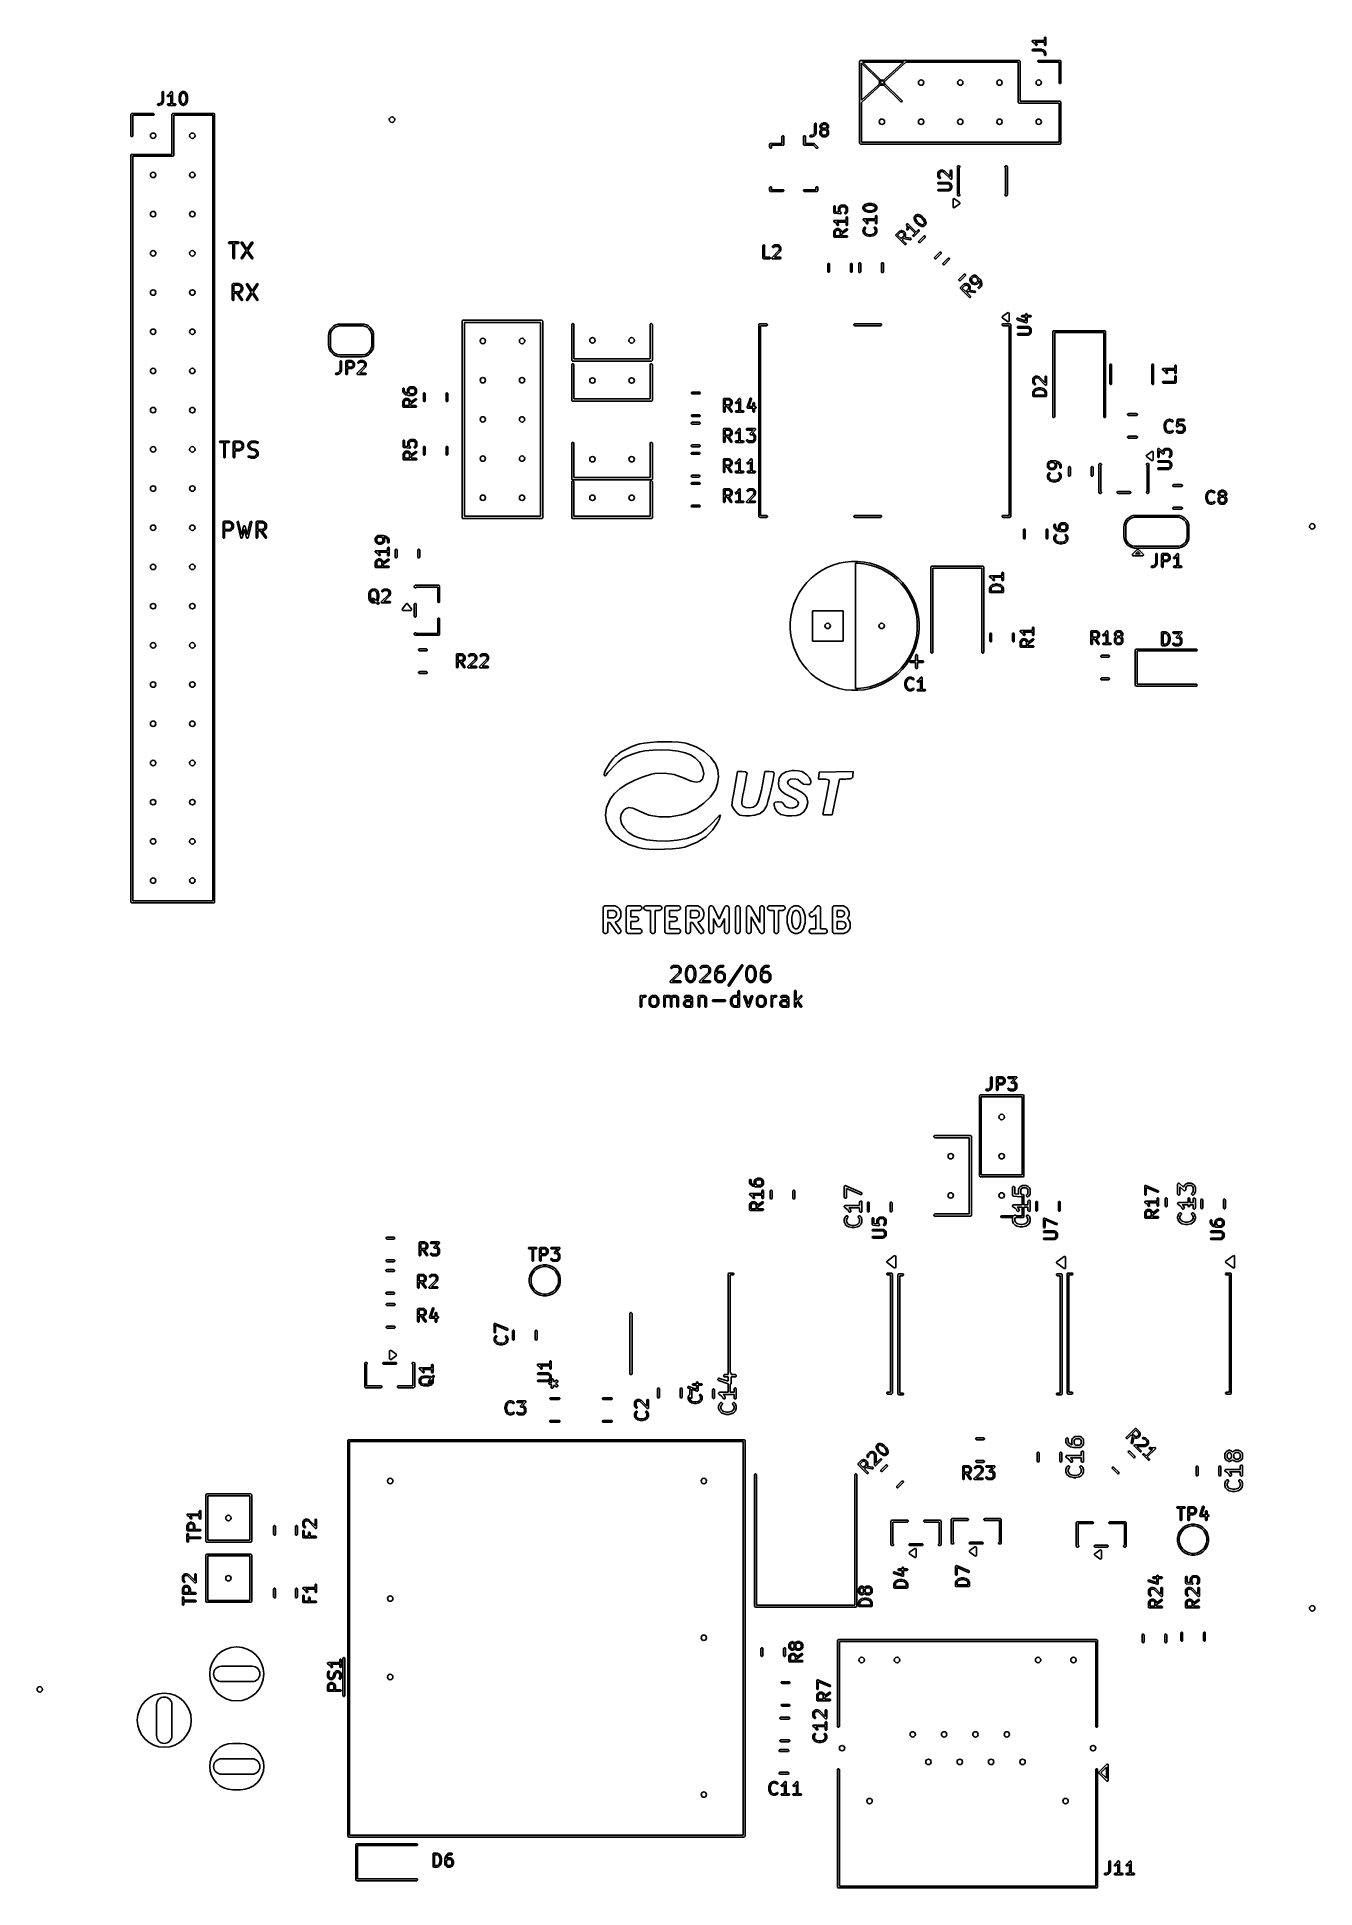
# Model space of a CAD drawing. Header units: inches. Extents: x -1.62 to 1.64, y 0 to 4.72.
import ezdxf

# ---------------------------------------------------------------- set-up
doc = ezdxf.new("R2010")
doc.units = ezdxf.units.IN
doc.header["$MEASUREMENT"] = 0
doc.layers.add('BLACK', color=250, linetype='CONTINUOUS')

msp = doc.modelspace()

# ---------------------------------------------------------------- linework, layer by layer
at = {"layer": 'BLACK', "linetype": 'CONTINUOUS'}
for p, q in [((0.9202, 4.7082), (0.9203, 4.7084)), ((0.9203, 4.7077), (0.9202, 4.7082)), ((0.9203, 4.7086), (0.9207, 4.709)), ((0.9203, 4.7084), (0.9203, 4.7086)), ((0.9203, 4.7071), (0.9203, 4.7077)), ((0.9205, 4.7069), (0.9203, 4.7071)), ((0.9203, 4.6861), (0.9214, 4.6872)), ((0.9203, 4.6846), (0.9203, 4.6861)), ((0.9214, 4.6835), (0.9203, 4.6846)), ((0.9205, 4.7067), (0.9205, 4.7069)), ((0.921, 4.7062), (0.9205, 4.7067)), ((0.9207, 4.709), (0.921, 4.7095)), ((0.921, 4.7095), (0.9212, 4.7095)), ((0.9254, 4.7033), (0.921, 4.7062)), ((0.9212, 4.7095), (0.9214, 4.7097)), ((0.9214, 4.7097), (0.9221, 4.7098)), ((0.9214, 4.6872), (0.9221, 4.6873)), ((0.9221, 4.6834), (0.9214, 4.6835)), ((0.9221, 4.7098), (0.9517, 4.7098)), ((0.9221, 4.6873), (0.9446, 4.6873)), ((0.9443, 4.6834), (0.9221, 4.6834)), ((0.928, 4.7007), (0.9254, 4.7033)), ((0.9294, 4.698), (0.928, 4.7007)), ((0.9517, 4.7059), (0.9284, 4.7059)), ((0.9284, 4.7059), (0.931, 4.7032)), ((0.9299, 4.6973), (0.9294, 4.698)), ((0.9313, 4.6969), (0.9299, 4.6973)), ((0.931, 4.7032), (0.9312, 4.703)), ((0.9312, 4.703), (0.9314, 4.7027)), ((0.9326, 4.6975), (0.9313, 4.6969)), ((0.9314, 4.7027), (0.9329, 4.6997)), ((0.9331, 4.699), (0.9326, 4.6975)), ((0.9329, 4.6997), (0.9331, 4.699)), ((0.9481, 4.6821), (0.9443, 4.6834)), ((0.9446, 4.6873), (0.9449, 4.6872)), ((0.9449, 4.6872), (0.9453, 4.6872)), ((0.9453, 4.6872), (0.9498, 4.6857)), ((0.9504, 4.6798), (0.9481, 4.6821)), ((0.9498, 4.6857), (0.9498, 4.6857)), ((0.9498, 4.6857), (0.9499, 4.6857)), ((0.9499, 4.6857), (0.9502, 4.6855)), ((0.9502, 4.6855), (0.9504, 4.6853)), ((0.9504, 4.6853), (0.9504, 4.6853)), ((0.9504, 4.6853), (0.9505, 4.6852)), ((0.9517, 4.676), (0.9504, 4.6798)), ((0.9505, 4.6852), (0.9535, 4.6822)), ((0.9517, 4.7168), (0.9518, 4.7176)), ((0.9517, 4.7098), (0.9517, 4.7168)), ((0.9517, 4.6988), (0.9517, 4.7059)), ((0.9518, 4.6981), (0.9517, 4.6988)), ((0.9517, 4.6733), (0.9517, 4.676)), ((0.9518, 4.7176), (0.9529, 4.7186)), ((0.9529, 4.697), (0.9518, 4.6981)), ((0.9529, 4.7186), (0.9544, 4.7186)), ((0.9544, 4.697), (0.9529, 4.697)), ((0.9535, 4.6822), (0.9536, 4.6821)), ((0.9536, 4.6821), (0.9536, 4.6821)), ((0.9536, 4.6821), (0.9538, 4.6819)), ((0.9538, 4.6819), (0.954, 4.6816)), ((0.954, 4.6816), (0.954, 4.6815)), ((0.954, 4.6815), (0.954, 4.6815)), ((0.954, 4.6815), (0.9555, 4.677)), ((0.9544, 4.7186), (0.9555, 4.7176)), ((0.9555, 4.6981), (0.9544, 4.697)), ((0.9555, 4.7176), (0.9556, 4.7168)), ((0.9556, 4.6988), (0.9555, 4.6981)), ((0.9555, 4.677), (0.9555, 4.6766)), ((0.9555, 4.6766), (0.9556, 4.6763)), ((0.9556, 4.7168), (0.9556, 4.6988)), ((0.9556, 4.6763), (0.9556, 4.6733)), ((0.4803, 4.6567), (0.4805, 4.6576)), ((0.4803, 4.448), (0.4803, 4.6567)), ((0.4805, 4.6576), (0.4818, 4.6589)), ((0.4818, 4.6589), (0.4827, 4.6591)), ((0.4827, 4.6591), (0.5973, 4.6591)), ((0.5351, 4.6027), (0.485, 4.6516)), ((0.485, 4.6516), (0.485, 4.5572)), ((0.4879, 4.6543), (0.5381, 4.6053)), ((0.592, 4.6543), (0.4879, 4.6543)), ((0.5381, 4.6053), (0.592, 4.6543)), ((0.5979, 4.6543), (0.5409, 4.6026)), ((0.5973, 4.6591), (0.5978, 4.6593)), ((0.5978, 4.6593), (0.5993, 4.6593)), ((0.8846, 4.6543), (0.5979, 4.6543)), ((0.5993, 4.6593), (0.5995, 4.6591)), ((0.5995, 4.6591), (0.887, 4.6591)), ((0.8846, 4.5524), (0.8846, 4.6543)), ((0.887, 4.6591), (0.8879, 4.6589)), ((0.8879, 4.6589), (0.8892, 4.6576)), ((0.8892, 4.6576), (0.8894, 4.6567)), ((0.8894, 4.6567), (0.8894, 4.5547)), ((0.9348, 4.6576), (0.9361, 4.6589)), ((0.9348, 4.6558), (0.9348, 4.6576)), ((0.9361, 4.6545), (0.9348, 4.6558)), ((0.9361, 4.6589), (0.937, 4.6591)), ((0.937, 4.6543), (0.9361, 4.6545)), ((0.937, 4.6591), (0.9913, 4.6591)), ((0.989, 4.6543), (0.937, 4.6543)), ((0.9518, 4.6726), (0.9517, 4.6733)), ((0.9529, 4.6715), (0.9518, 4.6726)), ((0.9544, 4.6715), (0.9529, 4.6715)), ((0.9555, 4.6726), (0.9544, 4.6715)), ((0.9556, 4.6733), (0.9555, 4.6726)), ((0.989, 4.6024), (0.989, 4.6543)), ((0.9913, 4.6591), (0.9922, 4.6589)), ((0.9922, 4.6589), (0.9935, 4.6576)), ((0.9935, 4.6576), (0.9937, 4.6567)), ((0.9937, 4.6567), (0.9937, 4.6024)), ((0.485, 4.5572), (0.5351, 4.6027)), ((0.538, 4.5999), (0.485, 4.5518)), ((0.5852, 4.5537), (0.538, 4.5999)), ((0.5409, 4.6026), (0.588, 4.5565)), ((0.9892, 4.6015), (0.989, 4.6024)), ((0.9904, 4.6002), (0.9892, 4.6015)), ((0.9922, 4.6002), (0.9904, 4.6002)), ((0.9935, 4.6015), (0.9922, 4.6002)), ((0.9937, 4.6024), (0.9935, 4.6015)), ((-1.3112, 4.547), (-1.3101, 4.5481)), ((-1.3112, 4.5455), (-1.3112, 4.547)), ((-1.3101, 4.5444), (-1.3112, 4.5455)), ((-1.3101, 4.5481), (-1.3093, 4.5482)), ((-1.3093, 4.5443), (-1.3101, 4.5444)), ((-1.3093, 4.5482), (-1.3067, 4.5482)), ((-1.3063, 4.5443), (-1.3093, 4.5443)), ((-1.3067, 4.5482), (-1.3029, 4.5495)), ((-1.306, 4.5444), (-1.3063, 4.5443)), ((-1.3057, 4.5444), (-1.306, 4.5444)), ((-1.3012, 4.5459), (-1.3057, 4.5444)), ((-1.3029, 4.5495), (-1.3006, 4.5518)), ((-1.3011, 4.5459), (-1.3012, 4.5459)), ((-1.3008, 4.5461), (-1.3011, 4.5459)), ((-1.3011, 4.5459), (-1.3011, 4.5459)), ((-1.3006, 4.5463), (-1.3008, 4.5461)), ((-1.3006, 4.5518), (-1.2993, 4.5556)), ((-1.3005, 4.5463), (-1.3006, 4.5463)), ((-1.2975, 4.5494), (-1.3005, 4.5464)), ((-1.3005, 4.5464), (-1.3005, 4.5463)), ((-1.2993, 4.5778), (-1.2992, 4.5785)), ((-1.2993, 4.5556), (-1.2993, 4.5778)), ((-1.2992, 4.5785), (-1.2981, 4.5796)), ((-1.2981, 4.5796), (-1.2966, 4.5796)), ((-1.2974, 4.5495), (-1.2975, 4.5494)), ((-1.2972, 4.5497), (-1.2974, 4.5495)), ((-1.2974, 4.5495), (-1.2974, 4.5495)), ((-1.297, 4.55), (-1.2972, 4.5497)), ((-1.2955, 4.5546), (-1.297, 4.5501)), ((-1.297, 4.5501), (-1.297, 4.5501)), ((-1.297, 4.5501), (-1.297, 4.55)), ((-1.2966, 4.5796), (-1.2955, 4.5785)), ((-1.2955, 4.5785), (-1.2954, 4.5778)), ((-1.2954, 4.555), (-1.2955, 4.5546)), ((-1.2954, 4.5778), (-1.2954, 4.5553)), ((-1.2954, 4.5553), (-1.2954, 4.555)), ((-1.2858, 4.5686), (-1.2853, 4.5701)), ((-1.2851, 4.5673), (-1.2858, 4.5686)), ((-1.2857, 4.547), (-1.2846, 4.5481)), ((-1.2857, 4.5455), (-1.2857, 4.547)), ((-1.2846, 4.5444), (-1.2857, 4.5455)), ((-1.2853, 4.5701), (-1.2847, 4.5705)), ((-1.2837, 4.5668), (-1.2851, 4.5673)), ((-1.2847, 4.5705), (-1.282, 4.5719)), ((-1.2846, 4.5481), (-1.2838, 4.5482)), ((-1.2838, 4.5443), (-1.2846, 4.5444)), ((-1.2838, 4.5482), (-1.2768, 4.5482)), ((-1.2659, 4.5443), (-1.2838, 4.5443)), ((-1.283, 4.567), (-1.2837, 4.5668)), ((-1.28, 4.5685), (-1.283, 4.567)), ((-1.282, 4.5719), (-1.2794, 4.5745)), ((-1.2797, 4.5687), (-1.28, 4.5685)), ((-1.2795, 4.5689), (-1.2797, 4.5687)), ((-1.2768, 4.5715), (-1.2795, 4.5689)), ((-1.2794, 4.5745), (-1.2765, 4.5789)), ((-1.2768, 4.5482), (-1.2768, 4.5715)), ((-1.2765, 4.5789), (-1.2759, 4.5794)), ((-1.2759, 4.5794), (-1.2757, 4.5794)), ((-1.2757, 4.5794), (-1.2756, 4.5796)), ((-1.2756, 4.5796), (-1.275, 4.5796)), ((-1.275, 4.5796), (-1.2745, 4.5797)), ((-1.2745, 4.5797), (-1.2743, 4.5796)), ((-1.2743, 4.5796), (-1.2741, 4.5796)), ((-1.2741, 4.5796), (-1.2737, 4.5792)), ((-1.2737, 4.5792), (-1.2732, 4.5789)), ((-1.2732, 4.5789), (-1.2732, 4.5787)), ((-1.2732, 4.5787), (-1.273, 4.5785)), ((-1.273, 4.5785), (-1.2729, 4.5778)), ((-1.2729, 4.5778), (-1.2729, 4.5482)), ((-1.2729, 4.5482), (-1.2659, 4.5482)), ((-1.2659, 4.5482), (-1.2651, 4.5481)), ((-1.2651, 4.5444), (-1.2659, 4.5443)), ((-1.2651, 4.5481), (-1.264, 4.547)), ((-1.264, 4.5455), (-1.2651, 4.5444)), ((-1.264, 4.547), (-1.264, 4.5455)), ((-1.2558, 4.5662), (-1.2543, 4.5722)), ((-1.2558, 4.566), (-1.2558, 4.5662)), ((-1.2558, 4.5658), (-1.2558, 4.566)), ((-1.2558, 4.5583), (-1.2558, 4.5658)), ((-1.2558, 4.558), (-1.2558, 4.5583)), ((-1.2558, 4.5578), (-1.2558, 4.558)), ((-1.2543, 4.5518), (-1.2558, 4.5578)), ((-1.2543, 4.5722), (-1.2542, 4.5724)), ((-1.2542, 4.5516), (-1.2543, 4.5518)), ((-1.2542, 4.5724), (-1.2541, 4.5726)), ((-1.2541, 4.5514), (-1.2542, 4.5516)), ((-1.2541, 4.5726), (-1.2526, 4.5756)), ((-1.2526, 4.5484), (-1.2541, 4.5514)), ((-1.2526, 4.5756), (-1.2524, 4.5759)), ((-1.2524, 4.5481), (-1.2526, 4.5484)), ((-1.2524, 4.5759), (-1.2522, 4.5762)), ((-1.2522, 4.5479), (-1.2524, 4.5481)), ((-1.2522, 4.5762), (-1.2507, 4.5777)), ((-1.2507, 4.5464), (-1.2522, 4.5479)), ((-1.2505, 4.5711), (-1.2519, 4.5655)), ((-1.2519, 4.5655), (-1.2519, 4.5585)), ((-1.2519, 4.5585), (-1.2505, 4.553)), ((-1.2507, 4.5777), (-1.2505, 4.5778)), ((-1.2505, 4.5462), (-1.2507, 4.5464)), ((-1.2505, 4.5778), (-1.2502, 4.578)), ((-1.2492, 4.5736), (-1.2505, 4.5711)), ((-1.2505, 4.553), (-1.2492, 4.5504)), ((-1.2502, 4.546), (-1.2505, 4.5462)), ((-1.2502, 4.578), (-1.2472, 4.5795)), ((-1.2472, 4.5445), (-1.2502, 4.546)), ((-1.2482, 4.5746), (-1.2492, 4.5736)), ((-1.2492, 4.5504), (-1.2482, 4.5494)), ((-1.2459, 4.5758), (-1.2482, 4.5746)), ((-1.2482, 4.5494), (-1.2459, 4.5482)), ((-1.2472, 4.5795), (-1.2471, 4.5795)), ((-1.2471, 4.5445), (-1.2472, 4.5445)), ((-1.2471, 4.5795), (-1.2471, 4.5796)), ((-1.2471, 4.5796), (-1.2468, 4.5796)), ((-1.2471, 4.5444), (-1.2471, 4.5445)), ((-1.2468, 4.5444), (-1.2471, 4.5444)), ((-1.2468, 4.5796), (-1.2465, 4.5797)), ((-1.2465, 4.5443), (-1.2468, 4.5444)), ((-1.2465, 4.5797), (-1.2465, 4.5797)), ((-1.2465, 4.5797), (-1.2464, 4.5797)), ((-1.2464, 4.5443), (-1.2465, 4.5443)), ((-1.2465, 4.5443), (-1.2465, 4.5443)), ((-1.2464, 4.5797), (-1.2434, 4.5797)), ((-1.2434, 4.5443), (-1.2464, 4.5443)), ((-1.2438, 4.5758), (-1.2459, 4.5758)), ((-1.2459, 4.5482), (-1.2438, 4.5482)), ((-1.2415, 4.5746), (-1.2438, 4.5758)), ((-1.2438, 4.5482), (-1.2415, 4.5494)), ((-1.2434, 4.5797), (-1.2433, 4.5797)), ((-1.2433, 4.5443), (-1.2434, 4.5443)), ((-1.2433, 4.5797), (-1.2432, 4.5797)), ((-1.2432, 4.5443), (-1.2433, 4.5443)), ((-1.2432, 4.5797), (-1.2429, 4.5796)), ((-1.2429, 4.5444), (-1.2432, 4.5443)), ((-1.2429, 4.5796), (-1.2426, 4.5796)), ((-1.2426, 4.5444), (-1.2429, 4.5444)), ((-1.2426, 4.5796), (-1.2426, 4.5795)), ((-1.2426, 4.5795), (-1.2425, 4.5795)), ((-1.2425, 4.5445), (-1.2426, 4.5445)), ((-1.2426, 4.5445), (-1.2426, 4.5444)), ((-1.2425, 4.5795), (-1.2395, 4.578)), ((-1.2395, 4.546), (-1.2425, 4.5445)), ((-1.2405, 4.5736), (-1.2415, 4.5746)), ((-1.2415, 4.5494), (-1.2405, 4.5504)), ((-1.2392, 4.5711), (-1.2405, 4.5736)), ((-1.2405, 4.5504), (-1.2392, 4.553)), ((-1.2395, 4.578), (-1.2392, 4.5778)), ((-1.2392, 4.5462), (-1.2395, 4.546)), ((-1.2392, 4.5778), (-1.239, 4.5777)), ((-1.2378, 4.5655), (-1.2392, 4.5711)), ((-1.2392, 4.553), (-1.2378, 4.5585)), ((-1.239, 4.5464), (-1.2392, 4.5462)), ((-1.239, 4.5777), (-1.2375, 4.5762)), ((-1.2375, 4.5479), (-1.239, 4.5464)), ((-1.2378, 4.5585), (-1.2378, 4.5655)), ((-1.2375, 4.5762), (-1.2373, 4.5759)), ((-1.2373, 4.5481), (-1.2375, 4.5479)), ((-1.2373, 4.5759), (-1.2371, 4.5756)), ((-1.2371, 4.5484), (-1.2373, 4.5481)), ((-1.2371, 4.5756), (-1.2356, 4.5726)), ((-1.2356, 4.5514), (-1.2371, 4.5484)), ((-1.2356, 4.5726), (-1.2355, 4.5724)), ((-1.2355, 4.5516), (-1.2356, 4.5514)), ((-1.2355, 4.5724), (-1.2354, 4.5722)), ((-1.2354, 4.5518), (-1.2355, 4.5516)), ((-1.2354, 4.5722), (-1.2339, 4.5662)), ((-1.2339, 4.5578), (-1.2354, 4.5518)), ((-1.2339, 4.5662), (-1.2339, 4.566)), ((-1.2339, 4.566), (-1.2339, 4.5658)), ((-1.2339, 4.5658), (-1.2339, 4.5583)), ((-1.2339, 4.5583), (-1.2339, 4.558)), ((-1.2339, 4.558), (-1.2339, 4.5578)), ((0.485, 4.5518), (0.485, 4.4504)), ((0.5859, 4.5533), (0.5852, 4.5537)), ((0.5874, 4.5533), (0.5859, 4.5533)), ((0.5884, 4.5544), (0.5874, 4.5533)), ((0.588, 4.5565), (0.5884, 4.5559)), ((0.5884, 4.5559), (0.5884, 4.5544)), ((0.8848, 4.5515), (0.8846, 4.5524)), ((0.8861, 4.5502), (0.8848, 4.5515)), ((0.887, 4.55), (0.8861, 4.5502)), ((0.989, 4.55), (0.887, 4.55)), ((0.8894, 4.5547), (0.9913, 4.5547)), ((0.989, 4.4504), (0.989, 4.55)), ((0.9913, 4.5547), (0.9922, 4.5545)), ((0.9922, 4.5545), (0.9935, 4.5533)), ((0.9935, 4.5533), (0.9937, 4.5524)), ((0.9937, 4.5524), (0.9937, 4.448)), ((-1.3785, 4.5213), (-1.3784, 4.5222)), ((-1.3785, 4.4669), (-1.3785, 4.5213)), ((-1.3784, 4.5222), (-1.3771, 4.5234)), ((-1.3771, 4.5234), (-1.3762, 4.5236)), ((-1.3762, 4.5236), (-1.3219, 4.5236)), ((-1.3219, 4.5189), (-1.3738, 4.5189)), ((-1.3738, 4.5189), (-1.3738, 4.4669)), ((-1.3219, 4.5236), (-1.3209, 4.5234)), ((-1.3209, 4.5191), (-1.3219, 4.5189)), ((-1.3209, 4.5234), (-1.3197, 4.5222)), ((-1.3197, 4.5204), (-1.3209, 4.5191)), ((-1.3197, 4.5222), (-1.3197, 4.5204)), ((-1.2742, 4.5213), (-1.274, 4.5222)), ((-1.2742, 4.4193), (-1.2742, 4.5213)), ((-1.274, 4.5222), (-1.2728, 4.5234)), ((-1.2728, 4.5234), (-1.2719, 4.5236)), ((-1.2719, 4.5236), (-1.1675, 4.5236)), ((-1.2695, 4.5189), (-1.2695, 4.4169)), ((-1.1699, 4.5189), (-1.2695, 4.5189)), ((-1.1699, 2.515), (-1.1699, 4.5189)), ((-1.1675, 4.5236), (-1.1666, 4.5234)), ((-1.1666, 4.5234), (-1.1653, 4.5222)), ((-1.1653, 4.5222), (-1.1652, 4.5213)), ((-1.1652, 4.5213), (-1.1652, 2.5126)), ((0.3655, 4.4974), (0.3656, 4.4982)), ((0.3655, 4.4753), (0.3655, 4.4974)), ((0.3656, 4.4982), (0.3667, 4.4993)), ((0.3667, 4.4993), (0.3682, 4.4993)), ((0.3682, 4.4993), (0.3693, 4.4982)), ((0.3693, 4.4982), (0.3694, 4.4974)), ((0.3694, 4.4974), (0.3694, 4.4749)), ((0.379, 4.4916), (0.3791, 4.4919)), ((0.379, 4.4915), (0.379, 4.4916)), ((0.379, 4.4914), (0.379, 4.4915)), ((0.379, 4.4899), (0.379, 4.4914)), ((0.379, 4.4898), (0.379, 4.4899)), ((0.3791, 4.4895), (0.379, 4.4898)), ((0.379, 4.4898), (0.379, 4.4898)), ((0.3791, 4.4919), (0.3791, 4.4922)), ((0.3791, 4.4922), (0.3792, 4.4922)), ((0.3791, 4.4892), (0.3791, 4.4895)), ((0.3792, 4.4892), (0.3791, 4.4892)), ((0.3792, 4.4923), (0.3807, 4.4953)), ((0.3792, 4.4922), (0.3792, 4.4923)), ((0.3792, 4.4891), (0.3792, 4.4892)), ((0.3807, 4.4861), (0.3792, 4.4891)), ((0.3807, 4.4953), (0.3809, 4.4956)), ((0.3809, 4.4858), (0.3807, 4.4861)), ((0.3809, 4.4956), (0.3811, 4.4958)), ((0.3811, 4.4856), (0.3809, 4.4858)), ((0.3811, 4.4958), (0.3826, 4.4973)), ((0.3826, 4.4841), (0.3811, 4.4856)), ((0.3826, 4.4973), (0.3828, 4.4975)), ((0.3828, 4.4975), (0.3831, 4.4977)), ((0.3841, 4.4933), (0.3829, 4.491)), ((0.3829, 4.491), (0.3829, 4.4904)), ((0.3829, 4.4904), (0.3841, 4.4881)), ((0.3831, 4.4977), (0.3861, 4.4992)), ((0.3851, 4.4943), (0.3841, 4.4933)), ((0.3841, 4.4881), (0.3851, 4.4871)), ((0.3874, 4.4955), (0.3851, 4.4943)), ((0.3851, 4.4871), (0.3874, 4.4859)), ((0.3861, 4.4992), (0.3862, 4.4992)), ((0.3862, 4.4992), (0.3862, 4.4993)), ((0.3862, 4.4993), (0.3865, 4.4993)), ((0.3865, 4.4993), (0.3868, 4.4994)), ((0.3868, 4.4994), (0.3869, 4.4994)), ((0.3869, 4.4994), (0.387, 4.4994)), ((0.387, 4.4994), (0.393, 4.4994)), ((0.3925, 4.4955), (0.3874, 4.4955)), ((0.3874, 4.4859), (0.3925, 4.4859)), ((0.3948, 4.4943), (0.3925, 4.4955)), ((0.3925, 4.4859), (0.3948, 4.4871)), ((0.393, 4.4994), (0.3931, 4.4994)), ((0.393, 4.4994), (0.393, 4.4994)), ((0.3931, 4.4994), (0.3934, 4.4993)), ((0.3934, 4.4993), (0.3937, 4.4993)), ((0.3937, 4.4993), (0.3937, 4.4992)), ((0.3937, 4.4992), (0.3938, 4.4992)), ((0.3938, 4.4992), (0.3968, 4.4977)), ((0.3958, 4.4933), (0.3948, 4.4943)), ((0.3948, 4.4871), (0.3958, 4.4881)), ((0.397, 4.491), (0.3958, 4.4933)), ((0.3958, 4.4881), (0.397, 4.4904)), ((0.3968, 4.4977), (0.3971, 4.4975)), ((0.397, 4.4904), (0.397, 4.491)), ((0.3971, 4.4975), (0.3973, 4.4973)), ((0.3973, 4.4973), (0.3988, 4.4958)), ((0.3988, 4.4856), (0.3973, 4.4841)), ((0.3988, 4.4958), (0.399, 4.4956)), ((0.399, 4.4858), (0.3988, 4.4856)), ((0.399, 4.4956), (0.3992, 4.4953)), ((0.3992, 4.4861), (0.399, 4.4858)), ((0.3992, 4.4953), (0.4007, 4.4923)), ((0.4007, 4.4891), (0.3992, 4.4861)), ((0.4007, 4.4923), (0.4007, 4.4922)), ((0.4007, 4.4922), (0.4008, 4.4922)), ((0.4008, 4.4892), (0.4007, 4.4892)), ((0.4007, 4.4892), (0.4007, 4.4891)), ((0.4008, 4.4922), (0.4008, 4.4919)), ((0.4008, 4.4919), (0.4009, 4.4916)), ((0.4009, 4.4898), (0.4008, 4.4895)), ((0.4008, 4.4895), (0.4008, 4.4892)), ((0.4009, 4.4916), (0.4009, 4.4915)), ((0.4009, 4.4915), (0.4009, 4.4914)), ((0.4009, 4.4914), (0.4009, 4.4899)), ((0.4009, 4.4899), (0.4009, 4.4898)), ((0.4009, 4.4898), (0.4009, 4.4898)), ((-1.3784, 4.466), (-1.3785, 4.4669)), ((-1.3771, 4.4647), (-1.3784, 4.466)), ((-1.3753, 4.4647), (-1.3771, 4.4647)), ((-1.374, 4.466), (-1.3753, 4.4647)), ((-1.3738, 4.4669), (-1.374, 4.466)), ((0.2506, 4.4449), (0.2508, 4.4458)), ((0.2506, 4.437), (0.2506, 4.4449)), ((0.2508, 4.4458), (0.2521, 4.4471)), ((0.2521, 4.4471), (0.253, 4.4472)), ((0.253, 4.4472), (0.2821, 4.4472)), ((0.2845, 4.4425), (0.2553, 4.4425)), ((0.2553, 4.4425), (0.2553, 4.437)), ((0.2821, 4.4646), (0.2823, 4.4655)), ((0.2821, 4.4472), (0.2821, 4.4646)), ((0.2823, 4.4655), (0.2836, 4.4667)), ((0.2836, 4.4667), (0.2854, 4.4667)), ((0.2854, 4.4427), (0.2845, 4.4425)), ((0.2854, 4.4667), (0.2867, 4.4655)), ((0.2867, 4.444), (0.2854, 4.4427)), ((0.2867, 4.4655), (0.2868, 4.4646)), ((0.2868, 4.4449), (0.2867, 4.444)), ((0.2868, 4.4646), (0.2868, 4.4449)), ((0.3372, 4.4646), (0.3374, 4.4655)), ((0.3372, 4.4449), (0.3372, 4.4646)), ((0.3374, 4.444), (0.3372, 4.4449)), ((0.3374, 4.4655), (0.3387, 4.4667)), ((0.3387, 4.4427), (0.3374, 4.444)), ((0.3387, 4.4667), (0.3405, 4.4667)), ((0.3396, 4.4425), (0.3387, 4.4427)), ((0.3622, 4.4425), (0.3396, 4.4425)), ((0.3405, 4.4667), (0.3418, 4.4655)), ((0.3418, 4.4655), (0.342, 4.4646)), ((0.342, 4.4646), (0.342, 4.4472)), ((0.342, 4.4472), (0.3632, 4.4472)), ((0.3536, 4.4667), (0.3547, 4.4678)), ((0.3536, 4.4652), (0.3536, 4.4667)), ((0.3547, 4.4641), (0.3536, 4.4652)), ((0.3547, 4.4678), (0.3555, 4.4679)), ((0.3555, 4.464), (0.3547, 4.4641)), ((0.3555, 4.4679), (0.3581, 4.4679)), ((0.3585, 4.464), (0.3555, 4.464)), ((0.3581, 4.4679), (0.3619, 4.4692)), ((0.3588, 4.464), (0.3585, 4.464)), ((0.3591, 4.4641), (0.3588, 4.464)), ((0.3636, 4.4656), (0.3591, 4.4641)), ((0.3619, 4.4692), (0.3642, 4.4715)), ((0.3694, 4.4353), (0.3622, 4.4425)), ((0.3632, 4.4472), (0.3641, 4.4471)), ((0.3637, 4.4656), (0.3636, 4.4656)), ((0.364, 4.4658), (0.3637, 4.4656)), ((0.3637, 4.4656), (0.3637, 4.4656)), ((0.3642, 4.466), (0.364, 4.4658)), ((0.3641, 4.4471), (0.3649, 4.4466)), ((0.3642, 4.4715), (0.3655, 4.4753)), ((0.3643, 4.466), (0.3642, 4.466)), ((0.3673, 4.4691), (0.3643, 4.4661)), ((0.3643, 4.4661), (0.3643, 4.466)), ((0.3649, 4.4466), (0.3728, 4.4387)), ((0.3674, 4.4691), (0.3673, 4.4691)), ((0.3676, 4.4694), (0.3674, 4.4692)), ((0.3674, 4.4692), (0.3674, 4.4691)), ((0.3678, 4.4697), (0.3676, 4.4694)), ((0.3693, 4.4743), (0.3678, 4.4698)), ((0.3678, 4.4698), (0.3678, 4.4697)), ((0.3678, 4.4697), (0.3678, 4.4697)), ((0.3694, 4.4746), (0.3693, 4.4743)), ((0.3694, 4.4749), (0.3694, 4.4746)), ((0.3728, 4.4387), (0.3733, 4.4379)), ((0.379, 4.4781), (0.3791, 4.4784)), ((0.379, 4.478), (0.379, 4.4781)), ((0.379, 4.4779), (0.379, 4.478)), ((0.379, 4.4719), (0.379, 4.4779)), ((0.379, 4.4718), (0.379, 4.4719)), ((0.379, 4.4719), (0.379, 4.4719)), ((0.3791, 4.4715), (0.379, 4.4718)), ((0.3791, 4.4784), (0.3791, 4.4787)), ((0.3791, 4.4787), (0.3792, 4.4787)), ((0.3791, 4.4712), (0.3791, 4.4715)), ((0.3792, 4.4712), (0.3791, 4.4712)), ((0.3792, 4.4788), (0.3807, 4.4818)), ((0.3792, 4.4787), (0.3792, 4.4788)), ((0.3792, 4.4711), (0.3792, 4.4712)), ((0.3807, 4.4681), (0.3792, 4.4711)), ((0.3807, 4.4818), (0.3809, 4.4821)), ((0.3809, 4.4678), (0.3807, 4.4681)), ((0.3809, 4.4821), (0.3811, 4.4823)), ((0.3811, 4.4676), (0.3809, 4.4678)), ((0.3811, 4.4823), (0.3826, 4.4838)), ((0.3826, 4.4661), (0.3811, 4.4676)), ((0.3827, 4.4839), (0.3826, 4.4841)), ((0.3826, 4.4838), (0.3827, 4.4839)), ((0.3828, 4.4659), (0.3826, 4.4661)), ((0.3831, 4.4657), (0.3828, 4.4659)), ((0.3841, 4.4798), (0.3829, 4.4775)), ((0.3829, 4.4775), (0.3829, 4.4724)), ((0.3829, 4.4724), (0.3841, 4.4701)), ((0.3861, 4.4642), (0.3831, 4.4657)), ((0.3851, 4.4808), (0.3841, 4.4798)), ((0.3841, 4.4701), (0.3851, 4.4691)), ((0.3874, 4.482), (0.3851, 4.4808)), ((0.3851, 4.4691), (0.3874, 4.4679)), ((0.3862, 4.4642), (0.3861, 4.4642)), ((0.3862, 4.4641), (0.3862, 4.4642)), ((0.3865, 4.4641), (0.3862, 4.4641)), ((0.3868, 4.464), (0.3865, 4.4641)), ((0.3869, 4.464), (0.3868, 4.464)), ((0.387, 4.464), (0.3869, 4.464)), ((0.393, 4.464), (0.387, 4.464)), ((0.3925, 4.482), (0.3874, 4.482)), ((0.3874, 4.4679), (0.3925, 4.4679)), ((0.3948, 4.4808), (0.3925, 4.482)), ((0.3925, 4.4679), (0.3948, 4.4691)), ((0.3931, 4.464), (0.393, 4.464)), ((0.393, 4.464), (0.393, 4.464)), ((0.3934, 4.4641), (0.3931, 4.464)), ((0.3937, 4.4641), (0.3934, 4.4641)), ((0.3938, 4.4642), (0.3937, 4.4642)), ((0.3937, 4.4642), (0.3937, 4.4641)), ((0.3968, 4.4657), (0.3938, 4.4642)), ((0.3958, 4.4798), (0.3948, 4.4808)), ((0.3948, 4.4691), (0.3958, 4.4701)), ((0.397, 4.4775), (0.3958, 4.4798)), ((0.3958, 4.4701), (0.397, 4.4724)), ((0.3971, 4.4659), (0.3968, 4.4657)), ((0.397, 4.4724), (0.397, 4.4775)), ((0.3973, 4.4661), (0.3971, 4.4659)), ((0.3973, 4.4841), (0.3972, 4.4839)), ((0.3972, 4.4839), (0.3973, 4.4838)), ((0.3973, 4.4838), (0.3988, 4.4823)), ((0.3988, 4.4676), (0.3973, 4.4661)), ((0.3988, 4.4823), (0.399, 4.4821)), ((0.399, 4.4678), (0.3988, 4.4676)), ((0.399, 4.4821), (0.3992, 4.4818)), ((0.3992, 4.4681), (0.399, 4.4678)), ((0.3992, 4.4818), (0.4007, 4.4788)), ((0.4007, 4.4711), (0.3992, 4.4681)), ((0.4007, 4.4788), (0.4007, 4.4787)), ((0.4007, 4.4787), (0.4008, 4.4787)), ((0.4008, 4.4712), (0.4007, 4.4712)), ((0.4007, 4.4712), (0.4007, 4.4711)), ((0.4008, 4.4787), (0.4008, 4.4784)), ((0.4008, 4.4784), (0.4009, 4.4781)), ((0.4009, 4.4718), (0.4008, 4.4715)), ((0.4008, 4.4715), (0.4008, 4.4712)), ((0.4009, 4.4781), (0.4009, 4.478)), ((0.4009, 4.478), (0.4009, 4.4779)), ((0.4009, 4.4779), (0.4009, 4.4719)), ((0.4009, 4.4719), (0.4009, 4.4719)), ((0.4009, 4.4719), (0.4009, 4.4718)), ((0.4805, 4.4471), (0.4803, 4.448)), ((0.4818, 4.4458), (0.4805, 4.4471)), ((0.4827, 4.4457), (0.4818, 4.4458)), ((0.9913, 4.4457), (0.4827, 4.4457)), ((0.485, 4.4504), (0.989, 4.4504)), ((0.9922, 4.4458), (0.9913, 4.4457)), ((0.9935, 4.4471), (0.9922, 4.4458)), ((0.9937, 4.448), (0.9935, 4.4471)), ((-1.3785, 4.4169), (-1.3784, 4.4178)), ((-1.3785, 2.5126), (-1.3785, 4.4169)), ((-1.3784, 4.4178), (-1.3771, 4.4191)), ((-1.3771, 4.4191), (-1.3762, 4.4193)), ((-1.3762, 4.4193), (-1.2742, 4.4193)), ((-1.2719, 4.4146), (-1.3738, 4.4146)), ((-1.3738, 4.4146), (-1.3738, 2.515)), ((-1.2709, 4.4147), (-1.2719, 4.4146)), ((-1.2697, 4.416), (-1.2709, 4.4147)), ((-1.2695, 4.4169), (-1.2697, 4.416)), ((0.2508, 4.4361), (0.2506, 4.437)), ((0.2521, 4.4348), (0.2508, 4.4361)), ((0.2539, 4.4348), (0.2521, 4.4348)), ((0.2552, 4.4361), (0.2539, 4.4348)), ((0.2553, 4.437), (0.2552, 4.4361)), ((0.3702, 4.4348), (0.3694, 4.4353)), ((0.372, 4.4348), (0.3702, 4.4348)), ((0.3733, 4.4361), (0.372, 4.4348)), ((0.3733, 4.4379), (0.3733, 4.4361)), ((0.6797, 4.3715), (0.6798, 4.3718)), ((0.6797, 4.3714), (0.6797, 4.3715)), ((0.6797, 4.3715), (0.6797, 4.3715)), ((0.6797, 4.3639), (0.6797, 4.3714)), ((0.6797, 4.3638), (0.6797, 4.3639)), ((0.6797, 4.3637), (0.6797, 4.3638)), ((0.6798, 4.3634), (0.6797, 4.3637)), ((0.6798, 4.3718), (0.6799, 4.3721)), ((0.6799, 4.3631), (0.6798, 4.3634)), ((0.6799, 4.3722), (0.6814, 4.3752)), ((0.6799, 4.3721), (0.6799, 4.3722)), ((0.6799, 4.3722), (0.6799, 4.3722)), ((0.6799, 4.363), (0.6799, 4.3631)), ((0.6799, 4.3631), (0.6799, 4.3631)), ((0.6814, 4.36), (0.6799, 4.363)), ((0.6799, 4.3466), (0.6809, 4.3477)), ((0.6799, 4.3451), (0.6799, 4.3466)), ((0.6809, 4.3441), (0.6799, 4.3451)), ((0.6809, 4.3477), (0.6817, 4.3478)), ((0.6817, 4.3439), (0.6809, 4.3441)), ((0.6814, 4.3752), (0.6816, 4.3755)), ((0.6816, 4.3597), (0.6814, 4.36)), ((0.6816, 4.3755), (0.6818, 4.3758)), ((0.6818, 4.3595), (0.6816, 4.3597)), ((0.6817, 4.3478), (0.7072, 4.3478)), ((0.7067, 4.3439), (0.6817, 4.3439)), ((0.6818, 4.3758), (0.6833, 4.3773)), ((0.6833, 4.358), (0.6818, 4.3595)), ((0.6833, 4.3773), (0.6836, 4.3774)), ((0.6839, 4.3576), (0.6833, 4.358)), ((0.6836, 4.3774), (0.6838, 4.3776)), ((0.6848, 4.3732), (0.6837, 4.3709)), ((0.6837, 4.3709), (0.6837, 4.3643)), ((0.6837, 4.3643), (0.6848, 4.362)), ((0.6838, 4.3776), (0.6868, 4.3791)), ((0.6854, 4.3576), (0.6839, 4.3576)), ((0.6859, 4.3742), (0.6848, 4.3732)), ((0.6848, 4.362), (0.6861, 4.3608)), ((0.6865, 4.3586), (0.6854, 4.3576)), ((0.6882, 4.3754), (0.6859, 4.3742)), ((0.6861, 4.3608), (0.6865, 4.3601)), ((0.6865, 4.3601), (0.6865, 4.3586)), ((0.6868, 4.3791), (0.6869, 4.3792)), ((0.6869, 4.3792), (0.6869, 4.3792)), ((0.6869, 4.3792), (0.6872, 4.3792)), ((0.6872, 4.3792), (0.6875, 4.3793)), ((0.6875, 4.3793), (0.6876, 4.3793)), ((0.6876, 4.3793), (0.6877, 4.3793)), ((0.6877, 4.3793), (0.6907, 4.3793)), ((0.6904, 4.3754), (0.6882, 4.3754)), ((0.6941, 4.3741), (0.6904, 4.3754)), ((0.6907, 4.3793), (0.691, 4.3793)), ((0.691, 4.3793), (0.6913, 4.3792)), ((0.6913, 4.3792), (0.6958, 4.3777)), ((0.7118, 4.3565), (0.6941, 4.3741)), ((0.6958, 4.3777), (0.6959, 4.3777)), ((0.6959, 4.3777), (0.6959, 4.3777)), ((0.6959, 4.3777), (0.6962, 4.3775)), ((0.6962, 4.3775), (0.6965, 4.3774)), ((0.6965, 4.3774), (0.6965, 4.3773)), ((0.6965, 4.3773), (0.6966, 4.3773)), ((0.6966, 4.3773), (0.7112, 4.3626)), ((0.709, 4.3428), (0.7067, 4.3439)), ((0.7072, 4.3478), (0.7073, 4.3478)), ((0.7073, 4.3478), (0.7073, 4.3478)), ((0.7073, 4.3478), (0.7076, 4.3478)), ((0.7076, 4.3478), (0.7079, 4.3477)), ((0.7079, 4.3477), (0.708, 4.3477)), ((0.708, 4.3477), (0.7081, 4.3476)), ((0.7081, 4.3476), (0.7111, 4.3461)), ((0.7111, 4.3461), (0.7113, 4.3459)), ((0.7112, 4.3774), (0.7114, 4.3781)), ((0.7112, 4.3626), (0.7112, 4.3774)), ((0.7113, 4.3459), (0.7116, 4.3458)), ((0.7114, 4.3781), (0.7124, 4.3792)), ((0.7116, 4.3458), (0.7131, 4.3443)), ((0.7124, 4.3561), (0.7118, 4.3565)), ((0.7124, 4.3792), (0.7139, 4.3792)), ((0.7139, 4.3561), (0.7124, 4.3561)), ((0.7131, 4.3443), (0.7133, 4.344)), ((0.7133, 4.344), (0.7134, 4.3438)), ((0.7134, 4.3438), (0.7149, 4.3408)), ((0.7139, 4.3792), (0.715, 4.3781)), ((0.715, 4.3571), (0.7139, 4.3561)), ((0.715, 4.3781), (0.7152, 4.3774)), ((0.7152, 4.3579), (0.715, 4.3571)), ((0.7152, 4.3774), (0.7152, 4.3579)), ((0.7295, 4.3877), (0.7297, 4.3886)), ((0.7295, 4.316), (0.7295, 4.3877)), ((0.7297, 4.3886), (0.731, 4.3899)), ((0.731, 4.3899), (0.7319, 4.3901)), ((0.7319, 4.3901), (0.7339, 4.3901)), ((0.7339, 4.3901), (0.7348, 4.3899)), ((0.7348, 4.3855), (0.7343, 4.3854)), ((0.7343, 4.3854), (0.7343, 4.3183)), ((0.7348, 4.3899), (0.736, 4.3886)), ((0.736, 4.3868), (0.7348, 4.3855)), ((0.736, 4.3886), (0.736, 4.3868)), ((0.8506, 4.3886), (0.8519, 4.3899)), ((0.8506, 4.3868), (0.8506, 4.3886)), ((0.8519, 4.3855), (0.8506, 4.3868)), ((0.8519, 4.3899), (0.8528, 4.3901)), ((0.8524, 4.3854), (0.8519, 4.3855)), ((0.8524, 4.3183), (0.8524, 4.3854)), ((0.8528, 4.3901), (0.8547, 4.3901)), ((0.8547, 4.3901), (0.8556, 4.3899)), ((0.8556, 4.3899), (0.8569, 4.3886)), ((0.8569, 4.3886), (0.8571, 4.3877)), ((0.8571, 4.3877), (0.8571, 4.316)), ((0.2506, 4.3346), (0.2508, 4.3355)), ((0.2506, 4.3268), (0.2506, 4.3346)), ((0.2508, 4.3259), (0.2506, 4.3268)), ((0.2508, 4.3355), (0.2521, 4.3368)), ((0.2521, 4.3246), (0.2508, 4.3259)), ((0.2521, 4.3368), (0.2539, 4.3368)), ((0.253, 4.3244), (0.2521, 4.3246)), ((0.2845, 4.3244), (0.253, 4.3244)), ((0.2539, 4.3368), (0.2552, 4.3355)), ((0.2552, 4.3355), (0.2553, 4.3346)), ((0.2553, 4.3346), (0.2553, 4.3291)), ((0.2553, 4.3291), (0.2845, 4.3291)), ((0.2845, 4.3291), (0.2854, 4.329)), ((0.2854, 4.3246), (0.2845, 4.3244)), ((0.2854, 4.329), (0.2867, 4.3277)), ((0.2867, 4.3259), (0.2854, 4.3246)), ((0.2867, 4.3277), (0.2867, 4.3259)), ((0.3374, 4.3277), (0.3387, 4.329)), ((0.3374, 4.3259), (0.3374, 4.3277)), ((0.3387, 4.3246), (0.3374, 4.3259)), ((0.3387, 4.329), (0.3396, 4.3291)), ((0.3396, 4.3244), (0.3387, 4.3246)), ((0.3396, 4.3291), (0.3687, 4.3291)), ((0.3711, 4.3244), (0.3396, 4.3244)), ((0.3687, 4.3346), (0.3689, 4.3355)), ((0.3687, 4.3291), (0.3687, 4.3346)), ((0.3689, 4.3355), (0.3702, 4.3368)), ((0.3702, 4.3368), (0.372, 4.3368)), ((0.372, 4.3246), (0.3711, 4.3244)), ((0.372, 4.3368), (0.3733, 4.3355)), ((0.3733, 4.3259), (0.372, 4.3246)), ((0.3733, 4.3355), (0.3735, 4.3346)), ((0.3735, 4.3268), (0.3733, 4.3259)), ((0.3735, 4.3346), (0.3735, 4.3268)), ((0.6799, 4.3286), (0.6809, 4.3297)), ((0.6799, 4.3271), (0.6799, 4.3286)), ((0.6809, 4.3261), (0.6799, 4.3271)), ((0.6809, 4.3297), (0.6817, 4.3298)), ((0.6817, 4.3259), (0.6809, 4.3261)), ((0.6817, 4.3298), (0.7067, 4.3298)), ((0.7072, 4.3259), (0.6817, 4.3259)), ((0.7067, 4.3298), (0.709, 4.331)), ((0.7073, 4.3259), (0.7072, 4.3259)), ((0.7076, 4.326), (0.7073, 4.3259)), ((0.7073, 4.3259), (0.7073, 4.3259)), ((0.7079, 4.3261), (0.7076, 4.326)), ((0.708, 4.3261), (0.7079, 4.3261)), ((0.7081, 4.3261), (0.708, 4.3261)), ((0.7111, 4.3276), (0.7081, 4.3261)), ((0.7101, 4.3417), (0.709, 4.3428)), ((0.709, 4.331), (0.7101, 4.332)), ((0.7112, 4.3394), (0.7101, 4.3417)), ((0.7101, 4.332), (0.7112, 4.3343)), ((0.7113, 4.3278), (0.7111, 4.3276)), ((0.7112, 4.3343), (0.7112, 4.3394)), ((0.7116, 4.328), (0.7113, 4.3278)), ((0.7131, 4.3295), (0.7116, 4.328)), ((0.7133, 4.3297), (0.7131, 4.3295)), ((0.7134, 4.33), (0.7133, 4.3297)), ((0.7149, 4.333), (0.7134, 4.33)), ((0.7149, 4.3408), (0.715, 4.3407)), ((0.715, 4.3331), (0.7149, 4.333)), ((0.715, 4.3407), (0.715, 4.3406)), ((0.715, 4.3406), (0.7151, 4.3403)), ((0.7151, 4.3334), (0.715, 4.3331)), ((0.715, 4.3331), (0.715, 4.3331)), ((0.7151, 4.3403), (0.7151, 4.34)), ((0.7151, 4.34), (0.7151, 4.34)), ((0.7151, 4.34), (0.7152, 4.3399)), ((0.7152, 4.3339), (0.7151, 4.3338)), ((0.7151, 4.3338), (0.7151, 4.3337)), ((0.7151, 4.3337), (0.7151, 4.3334)), ((0.7152, 4.3399), (0.7152, 4.3339)), ((0.7185, 4.3042), (0.7192, 4.3059)), ((0.7185, 4.2853), (0.7185, 4.3042)), ((0.7192, 4.3059), (0.7209, 4.3066)), ((0.7209, 4.3066), (0.7223, 4.3061)), ((0.7223, 4.3061), (0.7352, 4.2967)), ((0.7297, 4.3151), (0.7295, 4.316)), ((0.731, 4.3139), (0.7297, 4.3151)), ((0.7319, 4.3137), (0.731, 4.3139)), ((0.7339, 4.3137), (0.7319, 4.3137)), ((0.7348, 4.3139), (0.7339, 4.3137)), ((0.7343, 4.3183), (0.7348, 4.3182)), ((0.7348, 4.3182), (0.736, 4.3169)), ((0.736, 4.3151), (0.7348, 4.3139)), ((0.7352, 4.2967), (0.7362, 4.2952)), ((0.736, 4.3169), (0.736, 4.3151)), ((0.8506, 4.3169), (0.8519, 4.3182)), ((0.8506, 4.3151), (0.8506, 4.3169)), ((0.8519, 4.3139), (0.8506, 4.3151)), ((0.8519, 4.3182), (0.8524, 4.3183)), ((0.8528, 4.3137), (0.8519, 4.3139)), ((0.8547, 4.3137), (0.8528, 4.3137)), ((0.8556, 4.3139), (0.8547, 4.3137)), ((0.8569, 4.3151), (0.8556, 4.3139)), ((0.8571, 4.316), (0.8569, 4.3151)), ((0.414, 4.2863), (0.4141, 4.287)), ((0.414, 4.2713), (0.414, 4.2863)), ((0.4141, 4.2708), (0.414, 4.2713)), ((0.414, 4.2492), (0.4141, 4.2493)), ((0.4141, 4.287), (0.4152, 4.2881)), ((0.4141, 4.2707), (0.4141, 4.2708)), ((0.4141, 4.2705), (0.4141, 4.2707)), ((0.4141, 4.2707), (0.4141, 4.2707)), ((0.4146, 4.2701), (0.4141, 4.2705)), ((0.4141, 4.2495), (0.4145, 4.2499)), ((0.4141, 4.2493), (0.4141, 4.2495)), ((0.4145, 4.2499), (0.4148, 4.2504)), ((0.415, 4.2695), (0.4146, 4.2701)), ((0.4148, 4.2504), (0.415, 4.2505)), ((0.4151, 4.2695), (0.415, 4.2695)), ((0.415, 4.2505), (0.4152, 4.2506)), ((0.4152, 4.2695), (0.4151, 4.2695)), ((0.4152, 4.2881), (0.4167, 4.2881)), ((0.4153, 4.2695), (0.4152, 4.2695)), ((0.4152, 4.2506), (0.4159, 4.2507)), ((0.4157, 4.2693), (0.4153, 4.2695)), ((0.4307, 4.2678), (0.4157, 4.2693)), ((0.4159, 4.2507), (0.4455, 4.2507)), ((0.4167, 4.2881), (0.4178, 4.287)), ((0.4178, 4.287), (0.4179, 4.2863)), ((0.4179, 4.2863), (0.4179, 4.2731)), ((0.4179, 4.2731), (0.4268, 4.2722)), ((0.426, 4.2819), (0.4261, 4.2822)), ((0.426, 4.2818), (0.426, 4.2819)), ((0.426, 4.2819), (0.426, 4.2819)), ((0.426, 4.2743), (0.426, 4.2818)), ((0.426, 4.2742), (0.426, 4.2743)), ((0.426, 4.2741), (0.426, 4.2742)), ((0.4261, 4.2738), (0.426, 4.2741)), ((0.4261, 4.2825), (0.4262, 4.2826)), ((0.4261, 4.2822), (0.4261, 4.2825)), ((0.4261, 4.2735), (0.4261, 4.2738)), ((0.4262, 4.2735), (0.4261, 4.2735)), ((0.4262, 4.2827), (0.4277, 4.2857)), ((0.4262, 4.2826), (0.4262, 4.2827)), ((0.4262, 4.2734), (0.4262, 4.2735)), ((0.4268, 4.2722), (0.4262, 4.2734)), ((0.4277, 4.2857), (0.4279, 4.2859)), ((0.4279, 4.2859), (0.428, 4.2862)), ((0.428, 4.2862), (0.4295, 4.2877)), ((0.4295, 4.2877), (0.4298, 4.2878)), ((0.4298, 4.2878), (0.4301, 4.288)), ((0.4311, 4.2836), (0.4299, 4.2813)), ((0.4299, 4.2813), (0.4299, 4.2747)), ((0.4299, 4.2747), (0.4311, 4.2724)), ((0.4301, 4.288), (0.4331, 4.2895)), ((0.4315, 4.2679), (0.4307, 4.2678)), ((0.4321, 4.2847), (0.4311, 4.2836)), ((0.4311, 4.2724), (0.4323, 4.2712)), ((0.4316, 4.268), (0.4315, 4.2679)), ((0.4317, 4.268), (0.4316, 4.268)), ((0.4322, 4.2684), (0.4317, 4.268)), ((0.4344, 4.2858), (0.4321, 4.2847)), ((0.4327, 4.2688), (0.4322, 4.2684)), ((0.4323, 4.2712), (0.4328, 4.2705)), ((0.4328, 4.269), (0.4327, 4.269)), ((0.4327, 4.269), (0.4327, 4.2688)), ((0.4328, 4.2705), (0.4328, 4.2704)), ((0.4328, 4.2704), (0.4328, 4.2703)), ((0.4328, 4.2703), (0.4328, 4.2697)), ((0.4328, 4.2697), (0.4328, 4.269)), ((0.4331, 4.2895), (0.4332, 4.2896)), ((0.4332, 4.2896), (0.4335, 4.2897)), ((0.4332, 4.2896), (0.4332, 4.2896)), ((0.4335, 4.2897), (0.4338, 4.2897)), ((0.4338, 4.2897), (0.4338, 4.2897)), ((0.4338, 4.2897), (0.4339, 4.2897)), ((0.4339, 4.2897), (0.4414, 4.2897)), ((0.441, 4.2858), (0.4344, 4.2858)), ((0.4433, 4.2847), (0.441, 4.2858)), ((0.4414, 4.2897), (0.4415, 4.2897)), ((0.4415, 4.2897), (0.4416, 4.2897)), ((0.4416, 4.2897), (0.4419, 4.2897)), ((0.4419, 4.2897), (0.4422, 4.2896)), ((0.4422, 4.2896), (0.4422, 4.2896)), ((0.4422, 4.2896), (0.4423, 4.2895)), ((0.4423, 4.2895), (0.4453, 4.288)), ((0.4426, 4.2705), (0.443, 4.2712)), ((0.4426, 4.269), (0.4426, 4.2705)), ((0.4437, 4.268), (0.4426, 4.269)), ((0.443, 4.2712), (0.4443, 4.2724)), ((0.4443, 4.2836), (0.4433, 4.2847)), ((0.4452, 4.268), (0.4437, 4.268)), ((0.4455, 4.2813), (0.4443, 4.2836)), ((0.4443, 4.2724), (0.4455, 4.2747)), ((0.4458, 4.2684), (0.4452, 4.268)), ((0.4453, 4.288), (0.4456, 4.2878)), ((0.4455, 4.2747), (0.4455, 4.2813)), ((0.4455, 4.2578), (0.4456, 4.2585)), ((0.4455, 4.2507), (0.4455, 4.2578)), ((0.4456, 4.2878), (0.4458, 4.2877)), ((0.4456, 4.2585), (0.4467, 4.2596)), ((0.4458, 4.2877), (0.4473, 4.2862)), ((0.4473, 4.2699), (0.4458, 4.2684)), ((0.4467, 4.2596), (0.4482, 4.2596)), ((0.4473, 4.2862), (0.4475, 4.2859)), ((0.4475, 4.2701), (0.4473, 4.2699)), ((0.4475, 4.2859), (0.4477, 4.2857)), ((0.4477, 4.2704), (0.4475, 4.2701)), ((0.4477, 4.2857), (0.4492, 4.2827)), ((0.4492, 4.2734), (0.4477, 4.2704)), ((0.4482, 4.2596), (0.4493, 4.2585)), ((0.4492, 4.2827), (0.4492, 4.2826)), ((0.4492, 4.2826), (0.4493, 4.2825)), ((0.4493, 4.2735), (0.4492, 4.2735)), ((0.4492, 4.2735), (0.4492, 4.2734)), ((0.4493, 4.2825), (0.4493, 4.2822)), ((0.4493, 4.2822), (0.4494, 4.2819)), ((0.4494, 4.2741), (0.4493, 4.2738)), ((0.4493, 4.2738), (0.4493, 4.2735)), ((0.4493, 4.2585), (0.4494, 4.2578)), ((0.4494, 4.2819), (0.4494, 4.2819)), ((0.4494, 4.2819), (0.4494, 4.2818)), ((0.4494, 4.2818), (0.4494, 4.2743)), ((0.4494, 4.2743), (0.4494, 4.2742)), ((0.4494, 4.2742), (0.4494, 4.2741)), ((0.4494, 4.2578), (0.4494, 4.2398)), ((0.4888, 4.2844), (0.4889, 4.2847)), ((0.4888, 4.2843), (0.4888, 4.2844)), ((0.4888, 4.2842), (0.4888, 4.2843)), ((0.4888, 4.2812), (0.4888, 4.2842)), ((0.4888, 4.2811), (0.4888, 4.2812)), ((0.4889, 4.2808), (0.4888, 4.2811)), ((0.4888, 4.2811), (0.4888, 4.2811)), ((0.4888, 4.2531), (0.4889, 4.2533)), ((0.4889, 4.2525), (0.4888, 4.2531)), ((0.4889, 4.2847), (0.4889, 4.285)), ((0.4889, 4.285), (0.489, 4.285)), ((0.4889, 4.2805), (0.4889, 4.2808)), ((0.489, 4.2804), (0.4889, 4.2805)), ((0.4889, 4.2535), (0.4893, 4.2539)), ((0.4889, 4.2533), (0.4889, 4.2535)), ((0.4889, 4.252), (0.4889, 4.2525)), ((0.4891, 4.2518), (0.4889, 4.252)), ((0.489, 4.2851), (0.4905, 4.2881)), ((0.489, 4.285), (0.489, 4.2851)), ((0.489, 4.2803), (0.489, 4.2804)), ((0.4905, 4.2773), (0.489, 4.2803)), ((0.4891, 4.2516), (0.4891, 4.2518)), ((0.4897, 4.2511), (0.4891, 4.2516)), ((0.4893, 4.2539), (0.4896, 4.2544)), ((0.4896, 4.2544), (0.4898, 4.2544)), ((0.494, 4.2482), (0.4897, 4.2511)), ((0.4898, 4.2544), (0.49, 4.2545)), ((0.49, 4.2545), (0.4907, 4.2547)), ((0.4905, 4.2881), (0.4907, 4.2883)), ((0.4907, 4.2771), (0.4905, 4.2773)), ((0.4907, 4.2883), (0.4909, 4.2886)), ((0.4909, 4.2768), (0.4907, 4.2771)), ((0.4907, 4.2547), (0.5203, 4.2547)), ((0.4909, 4.2886), (0.4924, 4.2901)), ((0.4924, 4.2753), (0.4909, 4.2768)), ((0.4924, 4.2901), (0.4926, 4.2903)), ((0.4926, 4.2751), (0.4924, 4.2753)), ((0.4926, 4.2903), (0.4929, 4.2905)), ((0.4929, 4.275), (0.4926, 4.2751)), ((0.4939, 4.286), (0.4927, 4.2837)), ((0.4927, 4.2837), (0.4927, 4.2817)), ((0.4927, 4.2817), (0.4939, 4.2794)), ((0.4929, 4.2905), (0.4959, 4.292)), ((0.4959, 4.2735), (0.4929, 4.275)), ((0.4949, 4.2871), (0.4939, 4.286)), ((0.4939, 4.2794), (0.4949, 4.2783)), ((0.4974, 4.2884), (0.4949, 4.2871)), ((0.4949, 4.2783), (0.4974, 4.2771)), ((0.4959, 4.292), (0.4961, 4.292)), ((0.4961, 4.2734), (0.4959, 4.2735)), ((0.4961, 4.292), (0.4963, 4.2921)), ((0.4963, 4.2733), (0.4961, 4.2734)), ((0.4963, 4.2921), (0.5023, 4.2936)), ((0.5023, 4.2718), (0.4963, 4.2733)), ((0.5203, 4.2507), (0.497, 4.2507)), ((0.497, 4.2507), (0.4996, 4.2481)), ((0.503, 4.2897), (0.4974, 4.2884)), ((0.4974, 4.2771), (0.503, 4.2757)), ((0.5023, 4.2936), (0.5025, 4.2936)), ((0.5025, 4.2718), (0.5023, 4.2718)), ((0.5025, 4.2936), (0.5027, 4.2937)), ((0.5027, 4.2717), (0.5025, 4.2718)), ((0.5027, 4.2937), (0.5102, 4.2937)), ((0.5102, 4.2717), (0.5027, 4.2717)), ((0.51, 4.2897), (0.503, 4.2897)), ((0.503, 4.2757), (0.51, 4.2757)), ((0.5156, 4.2884), (0.51, 4.2897)), ((0.51, 4.2757), (0.5156, 4.2771)), ((0.5102, 4.2937), (0.5105, 4.2936)), ((0.5105, 4.2718), (0.5102, 4.2717)), ((0.5105, 4.2936), (0.5107, 4.2936)), ((0.5107, 4.2718), (0.5105, 4.2718)), ((0.5107, 4.2936), (0.5167, 4.2921)), ((0.5167, 4.2733), (0.5107, 4.2718)), ((0.5181, 4.2871), (0.5156, 4.2884)), ((0.5156, 4.2771), (0.5181, 4.2783)), ((0.5167, 4.2921), (0.5169, 4.292)), ((0.5169, 4.2734), (0.5167, 4.2733)), ((0.5169, 4.292), (0.5171, 4.292)), ((0.5171, 4.2735), (0.5169, 4.2734)), ((0.5171, 4.292), (0.5201, 4.2905)), ((0.5201, 4.275), (0.5171, 4.2735)), ((0.5191, 4.286), (0.5181, 4.2871)), ((0.5181, 4.2783), (0.5191, 4.2794)), ((0.5203, 4.2837), (0.5191, 4.286)), ((0.5191, 4.2794), (0.5203, 4.2817)), ((0.5201, 4.2905), (0.5204, 4.2903)), ((0.5204, 4.2751), (0.5201, 4.275)), ((0.5203, 4.2817), (0.5203, 4.2837)), ((0.5203, 4.2617), (0.5204, 4.2625)), ((0.5203, 4.2547), (0.5203, 4.2617)), ((0.5203, 4.2437), (0.5203, 4.2507)), ((0.5204, 4.2903), (0.5206, 4.2901)), ((0.5206, 4.2753), (0.5204, 4.2751)), ((0.5204, 4.2625), (0.5215, 4.2635)), ((0.5206, 4.2901), (0.5221, 4.2886)), ((0.5221, 4.2768), (0.5206, 4.2753)), ((0.5215, 4.2635), (0.523, 4.2635)), ((0.5221, 4.2886), (0.5223, 4.2883)), ((0.5223, 4.2771), (0.5221, 4.2768)), ((0.5223, 4.2883), (0.5225, 4.2881)), ((0.5225, 4.2773), (0.5223, 4.2771)), ((0.5225, 4.2881), (0.524, 4.2851)), ((0.524, 4.2803), (0.5225, 4.2773)), ((0.523, 4.2635), (0.5241, 4.2625)), ((0.524, 4.2851), (0.524, 4.285)), ((0.524, 4.285), (0.5241, 4.285)), ((0.5241, 4.2805), (0.524, 4.2804)), ((0.524, 4.2804), (0.524, 4.2803)), ((0.5241, 4.285), (0.5241, 4.2847)), ((0.5241, 4.2847), (0.5242, 4.2844)), ((0.5242, 4.2811), (0.5241, 4.2808)), ((0.5241, 4.2808), (0.5241, 4.2805)), ((0.5241, 4.2625), (0.5242, 4.2617)), ((0.5242, 4.2844), (0.5242, 4.2843)), ((0.5242, 4.2843), (0.5242, 4.2842)), ((0.5242, 4.2842), (0.5242, 4.2812)), ((0.5242, 4.2812), (0.5242, 4.2811)), ((0.5242, 4.2811), (0.5242, 4.2811)), ((0.5242, 4.2617), (0.5242, 4.2437)), ((0.6191, 4.2577), (0.6192, 4.258)), ((0.6191, 4.2556), (0.6191, 4.2577)), ((0.6192, 4.2553), (0.6191, 4.2556)), ((0.6192, 4.2583), (0.6203, 4.2615)), ((0.6192, 4.258), (0.6192, 4.2583)), ((0.6192, 4.2549), (0.6192, 4.2553)), ((0.6203, 4.2518), (0.6192, 4.2549)), ((0.6203, 4.2615), (0.6204, 4.2616)), ((0.6204, 4.2516), (0.6203, 4.2518)), ((0.6204, 4.2616), (0.6205, 4.2619)), ((0.6204, 4.2616), (0.6204, 4.2616)), ((0.6205, 4.2514), (0.6204, 4.2516)), ((0.6205, 4.2619), (0.6207, 4.2622)), ((0.6237, 4.2461), (0.6205, 4.2514)), ((0.6207, 4.2622), (0.6208, 4.2623)), ((0.6207, 4.2622), (0.6207, 4.2622)), ((0.6208, 4.2623), (0.6229, 4.2644)), ((0.6229, 4.2644), (0.623, 4.2644)), ((0.623, 4.2645), (0.6233, 4.2646)), ((0.623, 4.2644), (0.623, 4.2645)), ((0.6239, 4.2598), (0.6231, 4.2574)), ((0.6231, 4.2574), (0.6231, 4.2559)), ((0.6231, 4.2559), (0.624, 4.2532)), ((0.6233, 4.2646), (0.6235, 4.2648)), ((0.6235, 4.2648), (0.6236, 4.2648)), ((0.6236, 4.2648), (0.6237, 4.2649)), ((0.6237, 4.2649), (0.6269, 4.2659)), ((0.6254, 4.2613), (0.6239, 4.2598)), ((0.624, 4.2532), (0.6269, 4.2483)), ((0.6278, 4.2621), (0.6254, 4.2613)), ((0.6269, 4.2659), (0.6272, 4.266)), ((0.6272, 4.266), (0.6275, 4.266)), ((0.6275, 4.266), (0.6296, 4.266)), ((0.6293, 4.2621), (0.6278, 4.2621)), ((0.632, 4.2612), (0.6293, 4.2621)), ((0.6296, 4.266), (0.6299, 4.266)), ((0.6299, 4.266), (0.6302, 4.2659)), ((0.6302, 4.2659), (0.6334, 4.2649)), ((0.6369, 4.2582), (0.632, 4.2612)), ((0.6334, 4.2649), (0.6336, 4.2648)), ((0.6336, 4.2648), (0.6338, 4.2647)), ((0.6338, 4.2647), (0.6391, 4.2615)), ((0.6418, 4.2533), (0.6369, 4.2582)), ((0.6391, 4.2615), (0.6393, 4.2613)), ((0.6393, 4.2613), (0.6395, 4.2612)), ((0.6395, 4.2612), (0.6448, 4.2559)), ((0.6448, 4.2484), (0.6418, 4.2533)), ((0.6448, 4.2559), (0.6449, 4.2557)), ((0.6449, 4.2557), (0.6451, 4.2555)), ((0.6451, 4.2555), (0.6483, 4.2502)), ((0.6483, 4.2502), (0.6483, 4.25)), ((0.6483, 4.25), (0.6484, 4.2498)), ((0.6484, 4.2498), (0.6495, 4.2466)), ((0.719, 4.2839), (0.7185, 4.2853)), ((0.7205, 4.283), (0.719, 4.2839)), ((0.7223, 4.2834), (0.7205, 4.283)), ((0.7352, 4.2929), (0.7223, 4.2834)), ((0.7358, 4.2934), (0.7352, 4.2929)), ((0.7362, 4.2952), (0.7358, 4.2934)), ((0.4141, 4.2486), (0.414, 4.2492)), ((0.414, 4.2219), (0.4141, 4.2222)), ((0.414, 4.2218), (0.414, 4.2219)), ((0.414, 4.2219), (0.414, 4.2219)), ((0.414, 4.2098), (0.414, 4.2218)), ((0.4141, 4.209), (0.414, 4.2098)), ((0.4141, 4.248), (0.4141, 4.2486)), ((0.4143, 4.2479), (0.4141, 4.248)), ((0.4141, 4.2225), (0.4142, 4.2226)), ((0.4141, 4.2222), (0.4141, 4.2225)), ((0.4152, 4.208), (0.4141, 4.209)), ((0.4142, 4.2227), (0.4157, 4.2257)), ((0.4142, 4.2226), (0.4142, 4.2227)), ((0.4143, 4.2477), (0.4143, 4.2479)), ((0.4148, 4.2471), (0.4143, 4.2477)), ((0.4192, 4.2443), (0.4148, 4.2471)), ((0.4159, 4.2078), (0.4152, 4.208)), ((0.4157, 4.2257), (0.4159, 4.2259)), ((0.4159, 4.2259), (0.416, 4.2262)), ((0.4474, 4.2078), (0.4159, 4.2078)), ((0.416, 4.2262), (0.4175, 4.2277)), ((0.4175, 4.2277), (0.4178, 4.2279)), ((0.4178, 4.2279), (0.4181, 4.228)), ((0.4191, 4.2236), (0.4179, 4.2213)), ((0.4179, 4.2213), (0.4179, 4.2118)), ((0.4179, 4.2118), (0.4305, 4.2118)), ((0.4181, 4.228), (0.4211, 4.2295)), ((0.4201, 4.2247), (0.4191, 4.2236)), ((0.4218, 4.2416), (0.4192, 4.2443)), ((0.4224, 4.2258), (0.4201, 4.2247)), ((0.4211, 4.2295), (0.4212, 4.2296)), ((0.4212, 4.2296), (0.4215, 4.2297)), ((0.4212, 4.2296), (0.4212, 4.2296)), ((0.4215, 4.2297), (0.4218, 4.2297)), ((0.4232, 4.2389), (0.4218, 4.2416)), ((0.4218, 4.2297), (0.4219, 4.2298)), ((0.4218, 4.2297), (0.4218, 4.2297)), ((0.4219, 4.2298), (0.4264, 4.2298)), ((0.4455, 4.2468), (0.4222, 4.2468)), ((0.4222, 4.2468), (0.4248, 4.2442)), ((0.426, 4.2258), (0.4224, 4.2258)), ((0.4236, 4.2383), (0.4232, 4.2389)), ((0.4251, 4.2378), (0.4236, 4.2383)), ((0.4248, 4.2442), (0.425, 4.2439)), ((0.425, 4.2439), (0.4252, 4.2437)), ((0.4264, 4.2385), (0.4251, 4.2378)), ((0.4252, 4.2437), (0.4267, 4.2407)), ((0.4283, 4.2247), (0.426, 4.2258)), ((0.4269, 4.2399), (0.4264, 4.2385)), ((0.4264, 4.2298), (0.4265, 4.2297)), ((0.4265, 4.2297), (0.4266, 4.2297)), ((0.4266, 4.2297), (0.4269, 4.2297)), ((0.4267, 4.2407), (0.4269, 4.2399)), ((0.4269, 4.2297), (0.4272, 4.2296)), ((0.4272, 4.2296), (0.4272, 4.2296)), ((0.4272, 4.2296), (0.4273, 4.2295)), ((0.4273, 4.2295), (0.4303, 4.228)), ((0.4293, 4.2236), (0.4283, 4.2247)), ((0.4305, 4.2213), (0.4293, 4.2236)), ((0.4303, 4.228), (0.4306, 4.2279)), ((0.4305, 4.2118), (0.4305, 4.2213)), ((0.4306, 4.2279), (0.4308, 4.2277)), ((0.4308, 4.2277), (0.4323, 4.2262)), ((0.4323, 4.2262), (0.4325, 4.2259)), ((0.4325, 4.2259), (0.4327, 4.2257)), ((0.4327, 4.2257), (0.4342, 4.2227)), ((0.4342, 4.2227), (0.4342, 4.2226)), ((0.4342, 4.2226), (0.4343, 4.2225)), ((0.4343, 4.2225), (0.4343, 4.2222)), ((0.4343, 4.2222), (0.4344, 4.2219)), ((0.4344, 4.2211), (0.4463, 4.2294)), ((0.4486, 4.2262), (0.4344, 4.2163)), ((0.4344, 4.2219), (0.4344, 4.2219)), ((0.4344, 4.2219), (0.4344, 4.2218)), ((0.4344, 4.2218), (0.4344, 4.2211)), ((0.4344, 4.2163), (0.4344, 4.2118)), ((0.4344, 4.2118), (0.4474, 4.2118)), ((0.4455, 4.2398), (0.4455, 4.2468)), ((0.4456, 4.239), (0.4455, 4.2398)), ((0.4467, 4.238), (0.4456, 4.239)), ((0.4463, 4.2294), (0.447, 4.2297)), ((0.4482, 4.238), (0.4467, 4.238)), ((0.447, 4.2297), (0.4485, 4.2294)), ((0.4474, 4.2118), (0.4482, 4.2116)), ((0.4482, 4.208), (0.4474, 4.2078)), ((0.4493, 4.239), (0.4482, 4.238)), ((0.4482, 4.2116), (0.4493, 4.2105)), ((0.4493, 4.209), (0.4482, 4.208)), ((0.4485, 4.2294), (0.4494, 4.2282)), ((0.4491, 4.2267), (0.4486, 4.2262)), ((0.4494, 4.2282), (0.4491, 4.2267)), ((0.4494, 4.2398), (0.4493, 4.239)), ((0.4493, 4.2105), (0.4493, 4.209)), ((0.4888, 4.226), (0.4889, 4.2263)), ((0.4888, 4.2257), (0.4888, 4.226)), ((0.4888, 4.2227), (0.4888, 4.2257)), ((0.4888, 4.2224), (0.4888, 4.2227)), ((0.4889, 4.2221), (0.4888, 4.2224)), ((0.4889, 4.2263), (0.4904, 4.2308)), ((0.4904, 4.2176), (0.4889, 4.2221)), ((0.4904, 4.231), (0.4906, 4.2312)), ((0.4904, 4.2309), (0.4904, 4.231)), ((0.4904, 4.2308), (0.4904, 4.2309)), ((0.4904, 4.2175), (0.4904, 4.2176)), ((0.4906, 4.2172), (0.4904, 4.2175)), ((0.4904, 4.2175), (0.4904, 4.2175)), ((0.4906, 4.2312), (0.4908, 4.2315)), ((0.4908, 4.2169), (0.4906, 4.2172)), ((0.4908, 4.2315), (0.4909, 4.2316)), ((0.4908, 4.2315), (0.4908, 4.2315)), ((0.4909, 4.2168), (0.4908, 4.2169)), ((0.4908, 4.2169), (0.4908, 4.2169)), ((0.4909, 4.2316), (0.4924, 4.2331)), ((0.4939, 4.2138), (0.4909, 4.2168)), ((0.4924, 4.2331), (0.493, 4.2335)), ((0.494, 4.2292), (0.4927, 4.2254)), ((0.4927, 4.2254), (0.4927, 4.223)), ((0.4927, 4.223), (0.494, 4.2193)), ((0.493, 4.2335), (0.4945, 4.2335)), ((0.4941, 4.2137), (0.4939, 4.2138)), ((0.4966, 4.2456), (0.494, 4.2482)), ((0.4951, 4.2303), (0.494, 4.2292)), ((0.494, 4.2193), (0.4964, 4.2168)), ((0.4944, 4.2135), (0.4941, 4.2137)), ((0.4974, 4.212), (0.4944, 4.2135)), ((0.4945, 4.2335), (0.4956, 4.2325)), ((0.4956, 4.231), (0.4951, 4.2303)), ((0.4956, 4.2325), (0.4956, 4.231)), ((0.4964, 4.2168), (0.4989, 4.2156)), ((0.498, 4.2428), (0.4966, 4.2456)), ((0.4976, 4.2119), (0.4974, 4.212)), ((0.4978, 4.2118), (0.4976, 4.2119)), ((0.5038, 4.2103), (0.4978, 4.2118)), ((0.4985, 4.2422), (0.498, 4.2428)), ((0.4999, 4.2418), (0.4985, 4.2422)), ((0.4989, 4.2156), (0.5045, 4.2142)), ((0.4996, 4.2481), (0.4998, 4.2478)), ((0.4998, 4.2478), (0.5, 4.2476)), ((0.5012, 4.2424), (0.4999, 4.2418)), ((0.5, 4.2476), (0.5015, 4.2446)), ((0.5017, 4.2439), (0.5012, 4.2424)), ((0.5015, 4.2446), (0.5017, 4.2439)), ((0.504, 4.2103), (0.5038, 4.2103)), ((0.5042, 4.2103), (0.504, 4.2103)), ((0.5087, 4.2103), (0.5042, 4.2103)), ((0.5045, 4.2142), (0.5085, 4.2142)), ((0.5085, 4.2142), (0.5141, 4.2156)), ((0.509, 4.2103), (0.5087, 4.2103)), ((0.5092, 4.2103), (0.509, 4.2103)), ((0.5152, 4.2118), (0.5092, 4.2103)), ((0.5141, 4.2156), (0.5166, 4.2168)), ((0.5154, 4.2119), (0.5152, 4.2118)), ((0.5156, 4.212), (0.5154, 4.2119)), ((0.5186, 4.2135), (0.5156, 4.212)), ((0.5166, 4.2168), (0.519, 4.2193)), ((0.5174, 4.2325), (0.5185, 4.2335)), ((0.5174, 4.231), (0.5174, 4.2325)), ((0.5178, 4.2303), (0.5174, 4.231)), ((0.519, 4.2292), (0.5178, 4.2303)), ((0.5185, 4.2335), (0.52, 4.2335)), ((0.5189, 4.2137), (0.5186, 4.2135)), ((0.5191, 4.2138), (0.5189, 4.2137)), ((0.5203, 4.2254), (0.519, 4.2292)), ((0.519, 4.2193), (0.5203, 4.223)), ((0.5221, 4.2168), (0.5191, 4.2138)), ((0.52, 4.2335), (0.5206, 4.2331)), ((0.5204, 4.243), (0.5203, 4.2437)), ((0.5203, 4.223), (0.5203, 4.2254)), ((0.5215, 4.2419), (0.5204, 4.243)), ((0.5206, 4.2331), (0.5221, 4.2316)), ((0.523, 4.2419), (0.5215, 4.2419)), ((0.5221, 4.2316), (0.5222, 4.2315)), ((0.5222, 4.2169), (0.5221, 4.2168)), ((0.5222, 4.2315), (0.5222, 4.2315)), ((0.5222, 4.2315), (0.5224, 4.2312)), ((0.5224, 4.2172), (0.5222, 4.2169)), ((0.5222, 4.2169), (0.5222, 4.2169)), ((0.5224, 4.2312), (0.5226, 4.231)), ((0.5226, 4.2175), (0.5224, 4.2172)), ((0.5226, 4.231), (0.5226, 4.2309)), ((0.5226, 4.2309), (0.5226, 4.2308)), ((0.5226, 4.2308), (0.5241, 4.2263)), ((0.5241, 4.2221), (0.5226, 4.2176)), ((0.5226, 4.2176), (0.5226, 4.2175)), ((0.5226, 4.2175), (0.5226, 4.2175)), ((0.5241, 4.243), (0.523, 4.2419)), ((0.5242, 4.2437), (0.5241, 4.243)), ((0.5241, 4.2263), (0.5241, 4.226)), ((0.5241, 4.226), (0.5242, 4.2257)), ((0.5242, 4.2227), (0.5241, 4.2224)), ((0.5241, 4.2224), (0.5241, 4.2221)), ((0.5242, 4.2257), (0.5242, 4.2227)), ((0.5726, 4.2139), (0.5731, 4.2145)), ((0.5726, 4.2124), (0.5726, 4.2139)), ((0.5731, 4.2118), (0.5726, 4.2124)), ((0.5731, 4.2145), (0.5815, 4.223)), ((0.5953, 4.1895), (0.5731, 4.2118)), ((0.584, 4.2199), (0.5772, 4.2131)), ((0.5772, 4.2131), (0.5861, 4.2043)), ((0.5815, 4.223), (0.5816, 4.2231)), ((0.5816, 4.2231), (0.5819, 4.2233)), ((0.5816, 4.2231), (0.5816, 4.2231)), ((0.5819, 4.2233), (0.5822, 4.2235)), ((0.5822, 4.2235), (0.5822, 4.2235)), ((0.5822, 4.2235), (0.5823, 4.2235)), ((0.5823, 4.2235), (0.5855, 4.2246)), ((0.5864, 4.2207), (0.584, 4.2199)), ((0.5855, 4.2246), (0.5858, 4.2246)), ((0.5858, 4.2246), (0.5861, 4.2247)), ((0.5861, 4.2247), (0.5882, 4.2247)), ((0.5861, 4.2043), (0.5929, 4.211)), ((0.5879, 4.2207), (0.5864, 4.2207)), ((0.5904, 4.2199), (0.5879, 4.2207)), ((0.5882, 4.2247), (0.5885, 4.2246)), ((0.5885, 4.2246), (0.5889, 4.2246)), ((0.5889, 4.2246), (0.592, 4.2235)), ((0.5921, 4.2047), (0.5889, 4.2015)), ((0.5929, 4.2174), (0.5904, 4.2199)), ((0.592, 4.2235), (0.5921, 4.2235)), ((0.5921, 4.2235), (0.5922, 4.2235)), ((0.6091, 4.2017), (0.5921, 4.2047)), ((0.5922, 4.2235), (0.5924, 4.2233)), ((0.5924, 4.2233), (0.5927, 4.2231)), ((0.5927, 4.2231), (0.5927, 4.2231)), ((0.5927, 4.2231), (0.5928, 4.223)), ((0.5928, 4.223), (0.596, 4.2198)), ((0.5937, 4.215), (0.5929, 4.2174)), ((0.5929, 4.211), (0.5937, 4.2135)), ((0.5937, 4.2135), (0.5937, 4.215)), ((0.596, 4.2086), (0.5955, 4.2081)), ((0.5955, 4.2081), (0.6098, 4.2055)), ((0.596, 4.2198), (0.596, 4.2198)), ((0.596, 4.2198), (0.5961, 4.2197)), ((0.5961, 4.2087), (0.596, 4.2087)), ((0.596, 4.2087), (0.596, 4.2086)), ((0.5961, 4.2197), (0.5962, 4.2195)), ((0.5962, 4.209), (0.5961, 4.2087)), ((0.5962, 4.2195), (0.5964, 4.2192)), ((0.5964, 4.2092), (0.5962, 4.209)), ((0.5964, 4.2192), (0.5964, 4.2192)), ((0.5964, 4.2192), (0.5965, 4.2191)), ((0.5965, 4.2093), (0.5964, 4.2093)), ((0.5964, 4.2093), (0.5964, 4.2092)), ((0.5965, 4.2191), (0.5975, 4.2159)), ((0.5975, 4.2125), (0.5965, 4.2093)), ((0.5975, 4.2159), (0.5976, 4.2156)), ((0.5976, 4.2128), (0.5975, 4.2125)), ((0.5976, 4.2156), (0.5976, 4.2153)), ((0.5976, 4.2153), (0.5976, 4.2131)), ((0.5976, 4.2131), (0.5976, 4.2128)), ((0.6001, 4.2411), (0.6002, 4.2413)), ((0.6001, 4.2403), (0.6001, 4.2411)), ((0.6011, 4.2352), (0.6001, 4.2403)), ((0.6001, 4.2279), (0.6002, 4.2286)), ((0.6007, 4.2265), (0.6001, 4.2279)), ((0.6002, 4.2415), (0.6006, 4.2419)), ((0.6002, 4.2413), (0.6002, 4.2415)), ((0.6002, 4.2286), (0.6011, 4.2315)), ((0.6006, 4.2419), (0.6009, 4.2424)), ((0.6022, 4.226), (0.6007, 4.2265)), ((0.6009, 4.2424), (0.6011, 4.2424)), ((0.6011, 4.2424), (0.6013, 4.2425)), ((0.6011, 4.2315), (0.6011, 4.2352)), ((0.6013, 4.2425), (0.6018, 4.2425)), ((0.6018, 4.2425), (0.6024, 4.2427)), ((0.6035, 4.2267), (0.6022, 4.226)), ((0.6024, 4.2427), (0.6026, 4.2425)), ((0.6026, 4.2425), (0.6028, 4.2425)), ((0.6028, 4.2425), (0.6034, 4.2421)), ((0.6034, 4.2421), (0.6243, 4.2212)), ((0.6039, 4.2274), (0.6035, 4.2267)), ((0.605, 4.2306), (0.6039, 4.2274)), ((0.6051, 4.2312), (0.605, 4.2309)), ((0.605, 4.2309), (0.605, 4.2306)), ((0.6215, 4.2185), (0.6051, 4.2349)), ((0.6051, 4.2349), (0.6051, 4.2312)), ((0.6098, 4.2055), (0.6105, 4.2053)), ((0.6111, 4.2025), (0.6099, 4.2017)), ((0.6105, 4.2053), (0.6114, 4.204)), ((0.6114, 4.204), (0.6111, 4.2025)), ((0.6161, 4.2128), (0.6165, 4.2135)), ((0.6161, 4.2113), (0.6161, 4.2128)), ((0.6172, 4.2103), (0.6161, 4.2113)), ((0.6165, 4.2135), (0.6215, 4.2185)), ((0.6187, 4.2103), (0.6172, 4.2103)), ((0.6193, 4.2107), (0.6187, 4.2103)), ((0.632, 4.2234), (0.6193, 4.2107)), ((0.6238, 4.2459), (0.6237, 4.2461)), ((0.624, 4.2457), (0.6238, 4.2459)), ((0.6293, 4.2404), (0.624, 4.2457)), ((0.6243, 4.2212), (0.6293, 4.2262)), ((0.6269, 4.2483), (0.6319, 4.2433)), ((0.6295, 4.2403), (0.6293, 4.2404)), ((0.6293, 4.2262), (0.6299, 4.2266)), ((0.6296, 4.2401), (0.6295, 4.2403)), ((0.6349, 4.2369), (0.6296, 4.2401)), ((0.6299, 4.2266), (0.6314, 4.2266)), ((0.6311, 4.198), (0.6437, 4.2106)), ((0.6314, 4.2266), (0.6325, 4.2256)), ((0.6319, 4.2433), (0.6368, 4.2404)), ((0.6325, 4.2241), (0.632, 4.2234)), ((0.6325, 4.2256), (0.6325, 4.2241)), ((0.6471, 4.2073), (0.6344, 4.1946)), ((0.6352, 4.2368), (0.6349, 4.2369)), ((0.6353, 4.2367), (0.6352, 4.2368)), ((0.6385, 4.2357), (0.6353, 4.2367)), ((0.6368, 4.2404), (0.6395, 4.2395)), ((0.6388, 4.2356), (0.6385, 4.2357)), ((0.6391, 4.2356), (0.6388, 4.2356)), ((0.6413, 4.2356), (0.6391, 4.2356)), ((0.6395, 4.2395), (0.6409, 4.2395)), ((0.6409, 4.2395), (0.6434, 4.2403)), ((0.6416, 4.2356), (0.6413, 4.2356)), ((0.6419, 4.2357), (0.6416, 4.2356)), ((0.6451, 4.2367), (0.6419, 4.2357)), ((0.6434, 4.2403), (0.6448, 4.2418)), ((0.6437, 4.2106), (0.6445, 4.2111)), ((0.6445, 4.2111), (0.6463, 4.2111)), ((0.6457, 4.2457), (0.6448, 4.2484)), ((0.6448, 4.2418), (0.6457, 4.2442)), ((0.6452, 4.2368), (0.6451, 4.2367)), ((0.6455, 4.237), (0.6452, 4.2368)), ((0.6452, 4.2368), (0.6452, 4.2368)), ((0.6457, 4.2371), (0.6455, 4.237)), ((0.6457, 4.2442), (0.6457, 4.2457)), ((0.6458, 4.2372), (0.6457, 4.2371)), ((0.648, 4.2393), (0.6458, 4.2372)), ((0.6458, 4.2372), (0.6458, 4.2372)), ((0.6463, 4.2111), (0.6476, 4.2098)), ((0.6476, 4.208), (0.6471, 4.2073)), ((0.6476, 4.2098), (0.6476, 4.208)), ((0.6481, 4.2394), (0.648, 4.2394)), ((0.648, 4.2394), (0.648, 4.2393)), ((0.6482, 4.2397), (0.6481, 4.2394)), ((0.6484, 4.24), (0.6482, 4.2397)), ((0.6495, 4.2433), (0.6484, 4.2401)), ((0.6484, 4.2401), (0.6484, 4.24)), ((0.6484, 4.24), (0.6484, 4.24)), ((0.6495, 4.2466), (0.6495, 4.2463)), ((0.6495, 4.2463), (0.6496, 4.246)), ((0.6496, 4.2439), (0.6495, 4.2436)), ((0.6495, 4.2436), (0.6495, 4.2433)), ((0.6496, 4.246), (0.6496, 4.2439)), ((-1.1293, 4.1948), (-1.1283, 4.1958)), ((-1.1293, 4.1932), (-1.1293, 4.1948)), ((-1.1283, 4.1922), (-1.1293, 4.1932)), ((-1.1283, 4.1958), (-1.1275, 4.196)), ((-1.1275, 4.192), (-1.1283, 4.1922)), ((-1.1275, 4.196), (-1.105, 4.196)), ((-1.1182, 4.192), (-1.1275, 4.192)), ((-1.1182, 4.1546), (-1.1182, 4.192)), ((-1.105, 4.192), (-1.1143, 4.192)), ((-1.1143, 4.192), (-1.1143, 4.1546)), ((-1.105, 4.196), (-1.1043, 4.1958)), ((-1.1043, 4.1922), (-1.105, 4.192)), ((-1.1043, 4.1958), (-1.1032, 4.1948)), ((-1.1032, 4.1932), (-1.1043, 4.1922)), ((-1.1032, 4.1948), (-1.1032, 4.1932)), ((-1.0976, 4.1936), (-1.0973, 4.1951)), ((-1.0973, 4.1929), (-1.0976, 4.1936)), ((-1.0976, 4.155), (-1.0973, 4.1557)), ((-1.0973, 4.1535), (-1.0976, 4.155)), ((-1.0973, 4.1951), (-1.096, 4.1959)), ((-1.0849, 4.1743), (-1.0973, 4.1929)), ((-1.0973, 4.1557), (-1.0849, 4.1743)), ((-1.096, 4.1959), (-1.0946, 4.1956)), ((-1.0946, 4.1956), (-1.094, 4.1951)), ((-1.094, 4.1951), (-1.0825, 4.1779)), ((-1.0825, 4.1708), (-1.094, 4.1535)), ((-1.0825, 4.1779), (-1.071, 4.1951)), ((-1.071, 4.1535), (-1.0825, 4.1708)), ((-1.0678, 4.1929), (-1.0802, 4.1743)), ((-1.0802, 4.1743), (-1.0678, 4.1557)), ((-1.071, 4.1951), (-1.0705, 4.1956)), ((-1.0705, 4.1956), (-1.069, 4.1959)), ((-1.069, 4.1959), (-1.0678, 4.1951)), ((-1.0678, 4.1951), (-1.0675, 4.1936)), ((-1.0675, 4.1936), (-1.0678, 4.1929)), ((-1.0678, 4.1557), (-1.0675, 4.155)), ((-1.0675, 4.155), (-1.0678, 4.1535)), ((0.2337, 4.1864), (0.2338, 4.1872)), ((0.2337, 4.1549), (0.2337, 4.1864)), ((0.2338, 4.1542), (0.2337, 4.1549)), ((0.2338, 4.1872), (0.2349, 4.1882)), ((0.2349, 4.1882), (0.2364, 4.1882)), ((0.2364, 4.1882), (0.2375, 4.1872)), ((0.2375, 4.1872), (0.2376, 4.1864)), ((0.2376, 4.1864), (0.2376, 4.1569)), ((0.2376, 4.1569), (0.2507, 4.1569)), ((0.2507, 4.1569), (0.2514, 4.1567)), ((0.2514, 4.1567), (0.2525, 4.1557)), ((0.2525, 4.1557), (0.2525, 4.1542)), ((0.2563, 4.1557), (0.2568, 4.1563)), ((0.2563, 4.1542), (0.2563, 4.1557)), ((0.2568, 4.1563), (0.2744, 4.174)), ((0.2578, 4.1842), (0.2583, 4.1848)), ((0.2578, 4.1827), (0.2578, 4.1842)), ((0.2589, 4.1816), (0.2578, 4.1827)), ((0.2583, 4.1848), (0.2598, 4.1863)), ((0.2604, 4.1816), (0.2589, 4.1816)), ((0.2598, 4.1863), (0.26, 4.1865)), ((0.26, 4.1865), (0.2603, 4.1867)), ((0.2603, 4.1867), (0.2633, 4.1882)), ((0.261, 4.182), (0.2604, 4.1816)), ((0.2623, 4.1833), (0.261, 4.182)), ((0.2646, 4.1845), (0.2623, 4.1833)), ((0.2775, 4.1715), (0.2629, 4.1569)), ((0.2629, 4.1569), (0.2777, 4.1569)), ((0.2633, 4.1882), (0.2634, 4.1882)), ((0.2634, 4.1882), (0.2637, 4.1883)), ((0.2634, 4.1882), (0.2634, 4.1882)), ((0.2637, 4.1883), (0.264, 4.1884)), ((0.264, 4.1884), (0.2641, 4.1884)), ((0.2641, 4.1884), (0.2642, 4.1884)), ((0.2642, 4.1884), (0.2717, 4.1884)), ((0.2712, 4.1845), (0.2646, 4.1845)), ((0.2735, 4.1833), (0.2712, 4.1845)), ((0.2717, 4.1884), (0.2718, 4.1884)), ((0.2718, 4.1884), (0.2718, 4.1884)), ((0.2718, 4.1884), (0.2721, 4.1883)), ((0.2721, 4.1883), (0.2724, 4.1882)), ((0.2724, 4.1882), (0.2724, 4.1882)), ((0.2724, 4.1882), (0.2725, 4.1882)), ((0.2725, 4.1882), (0.2755, 4.1867)), ((0.2745, 4.1823), (0.2735, 4.1833)), ((0.2744, 4.174), (0.2757, 4.1777)), ((0.2757, 4.18), (0.2745, 4.1823)), ((0.2755, 4.1867), (0.2758, 4.1865)), ((0.2757, 4.1777), (0.2757, 4.18)), ((0.2758, 4.1865), (0.276, 4.1863)), ((0.276, 4.1863), (0.2775, 4.1848)), ((0.2775, 4.1848), (0.2777, 4.1846)), ((0.2776, 4.1716), (0.2775, 4.1715)), ((0.2778, 4.1719), (0.2776, 4.1716)), ((0.2776, 4.1716), (0.2776, 4.1716)), ((0.2777, 4.1846), (0.2779, 4.1843)), ((0.2777, 4.1569), (0.2784, 4.1567)), ((0.278, 4.1722), (0.2778, 4.1719)), ((0.2779, 4.1843), (0.2794, 4.1813)), ((0.2795, 4.1768), (0.278, 4.1723)), ((0.278, 4.1723), (0.278, 4.1722)), ((0.278, 4.1722), (0.278, 4.1722)), ((0.2784, 4.1567), (0.2795, 4.1557)), ((0.2794, 4.1813), (0.2794, 4.1812)), ((0.2794, 4.1812), (0.2795, 4.1812)), ((0.2795, 4.1812), (0.2795, 4.1809)), ((0.2795, 4.1809), (0.2796, 4.1806)), ((0.2796, 4.1771), (0.2795, 4.1768)), ((0.2795, 4.1557), (0.2795, 4.1542)), ((0.2796, 4.1806), (0.2796, 4.1805)), ((0.2796, 4.1805), (0.2796, 4.1804)), ((0.2796, 4.1804), (0.2796, 4.1774)), ((0.2796, 4.1774), (0.2796, 4.1771)), ((0.5889, 4.2015), (0.5981, 4.1923)), ((0.596, 4.1891), (0.5953, 4.1895)), ((0.5975, 4.1891), (0.596, 4.1891)), ((0.5985, 4.1901), (0.5975, 4.1891)), ((0.5981, 4.1923), (0.5985, 4.1916)), ((0.5985, 4.1916), (0.5985, 4.1901)), ((0.6099, 4.2017), (0.6091, 4.2017)), ((0.6306, 4.1972), (0.6311, 4.198)), ((0.6306, 4.1954), (0.6306, 4.1972)), ((0.6319, 4.1941), (0.6306, 4.1954)), ((0.6337, 4.1941), (0.6319, 4.1941)), ((0.6344, 4.1946), (0.6337, 4.1941)), ((0.6715, 4.1563), (0.672, 4.157)), ((0.6715, 4.1545), (0.6715, 4.1563)), ((0.672, 4.157), (0.6847, 4.1697)), ((0.688, 4.1663), (0.6754, 4.1537)), ((0.6847, 4.1697), (0.6854, 4.1702)), ((0.6854, 4.1702), (0.6872, 4.1702)), ((0.6872, 4.1702), (0.6885, 4.1689)), ((0.6885, 4.1671), (0.688, 4.1663)), ((0.6885, 4.1689), (0.6885, 4.1671)), ((0.7057, 4.1544), (0.7064, 4.1549)), ((0.7064, 4.1549), (0.7083, 4.1549)), ((0.7083, 4.1549), (0.7095, 4.1537)), ((-1.1181, 4.1539), (-1.1182, 4.1546)), ((-1.117, 4.1528), (-1.1181, 4.1539)), ((-1.1155, 4.1528), (-1.117, 4.1528)), ((-1.1145, 4.1539), (-1.1155, 4.1528)), ((-1.1143, 4.1546), (-1.1145, 4.1539)), ((-1.096, 4.1527), (-1.0973, 4.1535)), ((-1.0946, 4.153), (-1.096, 4.1527)), ((-1.094, 4.1535), (-1.0946, 4.153)), ((-1.0705, 4.153), (-1.071, 4.1535)), ((-1.069, 4.1527), (-1.0705, 4.153)), ((-1.0678, 4.1535), (-1.069, 4.1527)), ((0.2349, 4.1531), (0.2338, 4.1542)), ((0.2357, 4.153), (0.2349, 4.1531)), ((0.2507, 4.153), (0.2357, 4.153)), ((0.2514, 4.1531), (0.2507, 4.153)), ((0.2525, 4.1542), (0.2514, 4.1531)), ((0.2574, 4.1531), (0.2563, 4.1542)), ((0.2582, 4.153), (0.2574, 4.1531)), ((0.2777, 4.153), (0.2582, 4.153)), ((0.2784, 4.1531), (0.2777, 4.153)), ((0.2795, 4.1542), (0.2784, 4.1531)), ((0.3989, 4.1389), (0.399, 4.1398)), ((0.3989, 4.121), (0.3989, 4.1389)), ((0.399, 4.1201), (0.3989, 4.121)), ((0.399, 4.1398), (0.4003, 4.141)), ((0.4003, 4.1188), (0.399, 4.1201)), ((0.4003, 4.141), (0.4021, 4.141)), ((0.4021, 4.1188), (0.4003, 4.1188)), ((0.4021, 4.141), (0.4034, 4.1398)), ((0.4034, 4.1201), (0.4021, 4.1188)), ((0.4034, 4.1398), (0.4036, 4.1389)), ((0.4036, 4.121), (0.4034, 4.1201)), ((0.4036, 4.1389), (0.4036, 4.121)), ((0.4567, 4.1389), (0.4569, 4.1398)), ((0.4567, 4.121), (0.4567, 4.1389)), ((0.4569, 4.1201), (0.4567, 4.121)), ((0.4569, 4.1398), (0.4582, 4.141)), ((0.4582, 4.1188), (0.4569, 4.1201)), ((0.4582, 4.141), (0.46, 4.141)), ((0.46, 4.1188), (0.4582, 4.1188)), ((0.46, 4.141), (0.4613, 4.1398)), ((0.4613, 4.1201), (0.46, 4.1188)), ((0.4613, 4.1398), (0.4614, 4.1389)), ((0.4614, 4.121), (0.4613, 4.1201)), ((0.4614, 4.1389), (0.4614, 4.121)), ((0.4782, 4.1406), (0.4784, 4.1415)), ((0.4782, 4.12), (0.4782, 4.1406)), ((0.4784, 4.1191), (0.4782, 4.12)), ((0.4784, 4.1415), (0.4797, 4.1428)), ((0.4797, 4.1178), (0.4784, 4.1191)), ((0.4797, 4.1428), (0.4815, 4.1428)), ((0.4815, 4.1178), (0.4797, 4.1178)), ((0.4815, 4.1428), (0.4828, 4.1415)), ((0.4828, 4.1191), (0.4815, 4.1178)), ((0.4828, 4.1415), (0.483, 4.1406)), ((0.483, 4.12), (0.4828, 4.1191)), ((0.483, 4.1406), (0.483, 4.12)), ((0.5361, 4.1406), (0.5363, 4.1415)), ((0.5361, 4.12), (0.5361, 4.1406)), ((0.5363, 4.1191), (0.5361, 4.12)), ((0.5363, 4.1415), (0.5376, 4.1428)), ((0.5376, 4.1178), (0.5363, 4.1191)), ((0.5376, 4.1428), (0.5394, 4.1428)), ((0.5394, 4.1178), (0.5376, 4.1178)), ((0.5394, 4.1428), (0.5407, 4.1415)), ((0.5407, 4.1191), (0.5394, 4.1178)), ((0.5407, 4.1415), (0.5408, 4.1406)), ((0.5408, 4.12), (0.5407, 4.1191)), ((0.5408, 4.1406), (0.5408, 4.12)), ((0.6728, 4.1532), (0.6715, 4.1545)), ((0.6746, 4.1532), (0.6728, 4.1532)), ((0.6754, 4.1537), (0.6746, 4.1532)), ((0.6925, 4.141), (0.693, 4.1418)), ((0.6925, 4.1392), (0.6925, 4.141)), ((0.6938, 4.1379), (0.6925, 4.1392)), ((0.693, 4.1418), (0.7057, 4.1544)), ((0.6956, 4.1379), (0.6938, 4.1379)), ((0.6964, 4.1385), (0.6956, 4.1379)), ((0.709, 4.1511), (0.6964, 4.1385)), ((0.7095, 4.1519), (0.709, 4.1511)), ((0.7095, 4.1537), (0.7095, 4.1519)), ((0.734, 4.1009), (0.7466, 4.1135)), ((0.7499, 4.1102), (0.7373, 4.0975)), ((0.7466, 4.1135), (0.7474, 4.114)), ((0.7474, 4.114), (0.7492, 4.114)), ((0.7492, 4.114), (0.7505, 4.1127)), ((0.7505, 4.1109), (0.7499, 4.1102)), ((0.7505, 4.1127), (0.7505, 4.1109)), ((0.7632, 4.1052), (0.7675, 4.1094)), ((0.7675, 4.1094), (0.7676, 4.1095)), ((0.7676, 4.1095), (0.7678, 4.1097)), ((0.7676, 4.1095), (0.7676, 4.1095)), ((0.7678, 4.1097), (0.7681, 4.1099)), ((0.7681, 4.1099), (0.7682, 4.1099)), ((0.7682, 4.1099), (0.7714, 4.111)), ((0.7682, 4.1099), (0.7682, 4.1099)), ((0.7714, 4.111), (0.7717, 4.111)), ((0.7717, 4.111), (0.772, 4.1111)), ((0.772, 4.1111), (0.7742, 4.1111)), ((0.7742, 4.1111), (0.7745, 4.111)), ((0.7745, 4.111), (0.7748, 4.111)), ((0.7748, 4.111), (0.778, 4.1099)), ((0.778, 4.1099), (0.7781, 4.1099)), ((0.7781, 4.1099), (0.7781, 4.1099)), ((0.7781, 4.1099), (0.7784, 4.1097)), ((0.7784, 4.1097), (0.7786, 4.1095)), ((0.7786, 4.1095), (0.7787, 4.1095)), ((0.7787, 4.1095), (0.7787, 4.1094)), ((0.7787, 4.1094), (0.7872, 4.101)), ((-1.1199, 4.0877), (-1.1198, 4.0885)), ((-1.1199, 4.0483), (-1.1199, 4.0877)), ((-1.1198, 4.0885), (-1.1187, 4.0895)), ((-1.1187, 4.0895), (-1.118, 4.0897)), ((-1.118, 4.0897), (-1.103, 4.0897)), ((-1.1034, 4.0857), (-1.116, 4.0857)), ((-1.116, 4.0857), (-1.116, 4.069)), ((-1.116, 4.069), (-1.1034, 4.069)), ((-1.1096, 4.0651), (-1.116, 4.0651)), ((-1.116, 4.0651), (-1.116, 4.0483)), ((-1.0971, 4.0472), (-1.1096, 4.0651)), ((-1.103, 4.0651), (-1.1048, 4.0651)), ((-1.1048, 4.0651), (-1.0938, 4.0495)), ((-1.1004, 4.0842), (-1.1034, 4.0857)), ((-1.1034, 4.069), (-1.1004, 4.0706)), ((-1.103, 4.0897), (-1.1029, 4.0896)), ((-1.1029, 4.0651), (-1.103, 4.0651)), ((-1.1029, 4.0896), (-1.1028, 4.0897)), ((-1.1028, 4.0651), (-1.1029, 4.0651)), ((-1.1028, 4.0897), (-1.1025, 4.0896)), ((-1.1025, 4.0652), (-1.1028, 4.0651)), ((-1.1025, 4.0896), (-1.1022, 4.0895)), ((-1.1022, 4.0653), (-1.1025, 4.0652)), ((-1.1022, 4.0895), (-1.1022, 4.0895)), ((-1.1022, 4.0895), (-1.1021, 4.0895)), ((-1.1021, 4.0653), (-1.1022, 4.0653)), ((-1.1022, 4.0653), (-1.1022, 4.0653)), ((-1.1021, 4.0895), (-1.0983, 4.0876)), ((-1.0983, 4.0672), (-1.1021, 4.0653)), ((-1.099, 4.0828), (-1.1004, 4.0842)), ((-1.1004, 4.0706), (-1.099, 4.072)), ((-1.0974, 4.0797), (-1.099, 4.0828)), ((-1.099, 4.072), (-1.0974, 4.075)), ((-1.0983, 4.0876), (-1.0981, 4.0874)), ((-1.0981, 4.0674), (-1.0983, 4.0672)), ((-1.0981, 4.0874), (-1.0978, 4.0872)), ((-1.0978, 4.0676), (-1.0981, 4.0674)), ((-1.0978, 4.0872), (-1.0959, 4.0853)), ((-1.0959, 4.0694), (-1.0978, 4.0676)), ((-1.0974, 4.075), (-1.0974, 4.0797)), ((-1.0959, 4.0853), (-1.0958, 4.0851)), ((-1.0958, 4.0697), (-1.0959, 4.0694)), ((-1.0958, 4.0851), (-1.0956, 4.0848)), ((-1.0956, 4.0699), (-1.0958, 4.0697)), ((-1.0956, 4.0848), (-1.0937, 4.0811)), ((-1.0937, 4.0737), (-1.0956, 4.0699)), ((-1.0937, 4.0811), (-1.0937, 4.081)), ((-1.0937, 4.081), (-1.0936, 4.081)), ((-1.0936, 4.0738), (-1.0937, 4.0738)), ((-1.0937, 4.0738), (-1.0937, 4.0737)), ((-1.0936, 4.081), (-1.0936, 4.0806)), ((-1.0936, 4.0806), (-1.0935, 4.0803)), ((-1.0935, 4.0744), (-1.0936, 4.0741)), ((-1.0936, 4.0741), (-1.0936, 4.0738)), ((-1.0935, 4.0803), (-1.0935, 4.0803)), ((-1.0935, 4.0803), (-1.0935, 4.0802)), ((-1.0935, 4.0802), (-1.0935, 4.0746)), ((-1.0935, 4.0746), (-1.0935, 4.0745)), ((-1.0935, 4.0745), (-1.0935, 4.0744)), ((-1.0843, 4.0873), (-1.084, 4.0888)), ((-1.084, 4.0866), (-1.0843, 4.0873)), ((-1.084, 4.0888), (-1.0827, 4.0896)), ((-1.0716, 4.068), (-1.084, 4.0866)), ((-1.084, 4.0494), (-1.0716, 4.068)), ((-1.0827, 4.0896), (-1.0812, 4.0893)), ((-1.0812, 4.0893), (-1.0807, 4.0888)), ((-1.0807, 4.0888), (-1.0692, 4.0716)), ((-1.0692, 4.0645), (-1.0807, 4.0472)), ((-1.0692, 4.0716), (-1.0577, 4.0888)), ((-1.0577, 4.0472), (-1.0692, 4.0645)), ((-1.0545, 4.0866), (-1.0668, 4.068)), ((-1.0668, 4.068), (-1.0545, 4.0494)), ((-1.0577, 4.0888), (-1.0572, 4.0893)), ((-1.0572, 4.0893), (-1.0557, 4.0896)), ((-1.0557, 4.0896), (-1.0545, 4.0888)), ((-1.0545, 4.0888), (-1.0542, 4.0873)), ((-1.0542, 4.0873), (-1.0545, 4.0866)), ((0.7334, 4.1001), (0.734, 4.1009)), ((0.7334, 4.0983), (0.7334, 4.1001)), ((0.7347, 4.097), (0.7334, 4.0983)), ((0.7365, 4.097), (0.7347, 4.097)), ((0.7373, 4.0975), (0.7365, 4.097)), ((0.7373, 4.0791), (0.7378, 4.0797)), ((0.7373, 4.0776), (0.7373, 4.0791)), ((0.7378, 4.077), (0.7373, 4.0776)), ((0.7378, 4.0797), (0.7463, 4.0882)), ((0.76, 4.0547), (0.7378, 4.077)), ((0.7487, 4.0851), (0.7419, 4.0784)), ((0.7419, 4.0784), (0.7508, 4.0695)), ((0.7463, 4.0882), (0.7463, 4.0883)), ((0.7463, 4.0883), (0.7464, 4.0883)), ((0.7464, 4.0883), (0.7466, 4.0885)), ((0.7466, 4.0885), (0.7469, 4.0887)), ((0.7469, 4.0887), (0.7469, 4.0887)), ((0.7469, 4.0887), (0.747, 4.0887)), ((0.747, 4.0887), (0.7502, 4.0898)), ((0.7512, 4.0859), (0.7487, 4.0851)), ((0.7502, 4.0898), (0.7505, 4.0898)), ((0.7505, 4.0898), (0.7508, 4.0899)), ((0.7508, 4.0899), (0.753, 4.0899)), ((0.7508, 4.0695), (0.7576, 4.0762)), ((0.7526, 4.0859), (0.7512, 4.0859)), ((0.7551, 4.0851), (0.7526, 4.0859)), ((0.753, 4.0899), (0.7533, 4.0898)), ((0.7533, 4.0898), (0.7536, 4.0898)), ((0.7536, 4.0898), (0.7568, 4.0887)), ((0.7568, 4.0699), (0.7536, 4.0667)), ((0.7536, 4.0667), (0.7628, 4.0575)), ((0.7576, 4.0826), (0.7551, 4.0851)), ((0.7568, 4.0887), (0.7568, 4.0887)), ((0.7568, 4.0887), (0.7569, 4.0887)), ((0.7738, 4.0669), (0.7568, 4.0699)), ((0.7569, 4.0887), (0.7571, 4.0885)), ((0.7571, 4.0885), (0.7574, 4.0883)), ((0.7574, 4.0883), (0.7574, 4.0883)), ((0.7574, 4.0883), (0.7575, 4.0882)), ((0.7575, 4.0882), (0.7607, 4.085)), ((0.7584, 4.0802), (0.7576, 4.0826)), ((0.7576, 4.0762), (0.7584, 4.0787)), ((0.7584, 4.0787), (0.7584, 4.0802)), ((0.7607, 4.0738), (0.7602, 4.0733)), ((0.7602, 4.0733), (0.7745, 4.0707)), ((0.7607, 4.085), (0.7608, 4.085)), ((0.7608, 4.0739), (0.7607, 4.0738)), ((0.7608, 4.085), (0.7608, 4.0849)), ((0.7608, 4.0849), (0.761, 4.0847)), ((0.761, 4.0742), (0.7608, 4.0739)), ((0.7608, 4.0739), (0.7608, 4.0739)), ((0.761, 4.0847), (0.7611, 4.0844)), ((0.7611, 4.0744), (0.761, 4.0742)), ((0.7611, 4.0844), (0.7611, 4.0844)), ((0.7611, 4.0844), (0.7612, 4.0843)), ((0.7612, 4.0745), (0.7611, 4.0745)), ((0.7611, 4.0745), (0.7611, 4.0744)), ((0.7612, 4.0843), (0.7622, 4.0811)), ((0.7622, 4.0777), (0.7612, 4.0745)), ((0.7616, 4.1006), (0.7617, 4.1009)), ((0.7616, 4.0985), (0.7616, 4.1006)), ((0.7617, 4.0982), (0.7616, 4.0985)), ((0.7617, 4.1012), (0.7628, 4.1044)), ((0.7617, 4.1009), (0.7617, 4.1012)), ((0.7617, 4.0979), (0.7617, 4.0982)), ((0.7628, 4.0947), (0.7617, 4.0979)), ((0.7622, 4.0811), (0.7623, 4.0808)), ((0.7623, 4.078), (0.7622, 4.0777)), ((0.7623, 4.0808), (0.7623, 4.0805)), ((0.7623, 4.0805), (0.7623, 4.0784)), ((0.7623, 4.0784), (0.7623, 4.078)), ((0.7628, 4.1046), (0.763, 4.1048)), ((0.7628, 4.1045), (0.7628, 4.1046)), ((0.7628, 4.1044), (0.7628, 4.1045)), ((0.7628, 4.0946), (0.7628, 4.0947)), ((0.763, 4.0943), (0.7628, 4.0946)), ((0.7628, 4.0946), (0.7628, 4.0946)), ((0.763, 4.1048), (0.7631, 4.1051)), ((0.7631, 4.094), (0.763, 4.0943)), ((0.7631, 4.1051), (0.7632, 4.1051)), ((0.7632, 4.094), (0.7631, 4.094)), ((0.7632, 4.1051), (0.7632, 4.1052)), ((0.7632, 4.0939), (0.7632, 4.094)), ((0.7685, 4.0886), (0.7632, 4.0939)), ((0.7663, 4.1027), (0.7655, 4.1003)), ((0.7655, 4.1003), (0.7655, 4.0988)), ((0.7655, 4.0988), (0.7663, 4.0964)), ((0.7699, 4.1063), (0.7663, 4.1027)), ((0.7663, 4.0964), (0.771, 4.0917)), ((0.7686, 4.0886), (0.7685, 4.0886)), ((0.7686, 4.0885), (0.7686, 4.0886)), ((0.7689, 4.0884), (0.7686, 4.0885)), ((0.7692, 4.0882), (0.7689, 4.0884)), ((0.7693, 4.0882), (0.7692, 4.0882)), ((0.7692, 4.0882), (0.7692, 4.0882)), ((0.7725, 4.0871), (0.7693, 4.0882)), ((0.7724, 4.1071), (0.7699, 4.1063)), ((0.771, 4.0917), (0.7734, 4.0909)), ((0.7738, 4.1071), (0.7724, 4.1071)), ((0.7728, 4.0871), (0.7725, 4.0871)), ((0.7731, 4.087), (0.7728, 4.0871)), ((0.7752, 4.087), (0.7731, 4.087)), ((0.7734, 4.0909), (0.7749, 4.0909)), ((0.7763, 4.1063), (0.7738, 4.1071)), ((0.7746, 4.0669), (0.7738, 4.0669)), ((0.7745, 4.0707), (0.7752, 4.0705)), ((0.7758, 4.0677), (0.7746, 4.0669)), ((0.7749, 4.0909), (0.7773, 4.0917)), ((0.7755, 4.0871), (0.7752, 4.087)), ((0.7752, 4.0705), (0.7761, 4.0692)), ((0.7758, 4.0871), (0.7755, 4.0871)), ((0.779, 4.0882), (0.7758, 4.0871)), ((0.7761, 4.0692), (0.7758, 4.0677)), ((0.7809, 4.1017), (0.7763, 4.1063)), ((0.7773, 4.0917), (0.7809, 4.0953)), ((0.7791, 4.0882), (0.779, 4.0882)), ((0.7792, 4.0882), (0.7791, 4.0882)), ((0.7794, 4.0884), (0.7792, 4.0882)), ((0.7797, 4.0885), (0.7794, 4.0884)), ((0.7798, 4.0886), (0.7797, 4.0886)), ((0.7797, 4.0886), (0.7797, 4.0885)), ((0.784, 4.0929), (0.7798, 4.0886)), ((0.7817, 4.0992), (0.7809, 4.1017)), ((0.7809, 4.0953), (0.7817, 4.0978)), ((0.7817, 4.0978), (0.7817, 4.0992)), ((0.7829, 4.0802), (0.7834, 4.0808)), ((0.7829, 4.0787), (0.7829, 4.0802)), ((0.784, 4.0776), (0.7829, 4.0787)), ((0.7834, 4.0808), (0.7873, 4.0847)), ((0.7841, 4.0929), (0.784, 4.0929)), ((0.7855, 4.0776), (0.784, 4.0776)), ((0.7843, 4.0932), (0.7841, 4.093)), ((0.7841, 4.093), (0.7841, 4.0929)), ((0.7845, 4.0935), (0.7843, 4.0932)), ((0.7854, 4.0964), (0.7845, 4.0936)), ((0.7845, 4.0936), (0.7845, 4.0936)), ((0.7845, 4.0936), (0.7845, 4.0935)), ((0.7871, 4.0935), (0.7854, 4.0964)), ((0.7862, 4.078), (0.7855, 4.0776)), ((0.7904, 4.0823), (0.7862, 4.078)), ((0.7881, 4.0888), (0.7871, 4.0935)), ((0.7872, 4.101), (0.7874, 4.1008)), ((0.7873, 4.0847), (0.7881, 4.0872)), ((0.7874, 4.1008), (0.7875, 4.1006)), ((0.7875, 4.1006), (0.7907, 4.0953)), ((0.7881, 4.0872), (0.7881, 4.0888)), ((0.7905, 4.0823), (0.7904, 4.0823)), ((0.7907, 4.0826), (0.7905, 4.0824)), ((0.7905, 4.0824), (0.7905, 4.0823)), ((0.7907, 4.0953), (0.7908, 4.095)), ((0.7908, 4.0829), (0.7907, 4.0826)), ((0.7908, 4.095), (0.7909, 4.0946)), ((0.7909, 4.083), (0.7908, 4.0829)), ((0.7908, 4.0829), (0.7908, 4.0829)), ((0.7909, 4.0946), (0.792, 4.0893)), ((0.7919, 4.0862), (0.7909, 4.083)), ((0.792, 4.0865), (0.7919, 4.0862)), ((0.792, 4.0893), (0.792, 4.0891)), ((0.792, 4.0891), (0.792, 4.089)), ((0.792, 4.089), (0.792, 4.0868)), ((0.792, 4.0868), (0.792, 4.0865)), ((-1.1198, 4.0476), (-1.1199, 4.0483)), ((-1.1187, 4.0465), (-1.1198, 4.0476)), ((-1.1172, 4.0465), (-1.1187, 4.0465)), ((-1.1161, 4.0476), (-1.1172, 4.0465)), ((-1.116, 4.0483), (-1.1161, 4.0476)), ((-1.0965, 4.0467), (-1.0971, 4.0472)), ((-1.095, 4.0464), (-1.0965, 4.0467)), ((-1.0938, 4.0473), (-1.095, 4.0464)), ((-1.0938, 4.0495), (-1.0935, 4.0488)), ((-1.0935, 4.0488), (-1.0938, 4.0473)), ((-1.0843, 4.0487), (-1.084, 4.0494)), ((-1.084, 4.0472), (-1.0843, 4.0487)), ((-1.0827, 4.0464), (-1.084, 4.0472)), ((-1.0812, 4.0467), (-1.0827, 4.0464)), ((-1.0807, 4.0472), (-1.0812, 4.0467)), ((-1.0572, 4.0467), (-1.0577, 4.0472)), ((-1.0557, 4.0464), (-1.0572, 4.0467)), ((-1.0545, 4.0472), (-1.0557, 4.0464)), ((-1.0545, 4.0494), (-1.0542, 4.0487)), ((-1.0542, 4.0487), (-1.0545, 4.0472)), ((0.7607, 4.0543), (0.76, 4.0547)), ((0.7622, 4.0543), (0.7607, 4.0543)), ((0.7633, 4.0553), (0.7622, 4.0543)), ((0.7628, 4.0575), (0.7633, 4.0568)), ((0.7633, 4.0568), (0.7633, 4.0553)), ((0.8445, 4.0058), (0.8575, 4.0153)), ((0.8575, 4.0153), (0.8593, 4.0157)), ((0.8593, 4.0157), (0.8608, 4.0148)), ((0.8608, 4.0148), (0.8613, 4.0134)), ((0.8613, 4.0134), (0.8613, 3.9945)), ((-0.8738, 3.9625), (-0.8721, 3.9681)), ((-0.8721, 3.9681), (-0.8694, 3.9733)), ((-0.8694, 3.9733), (-0.8656, 3.9779)), ((-0.866, 3.9702), (-0.8684, 3.9651)), ((-0.8624, 3.9746), (-0.866, 3.9702)), ((-0.8656, 3.9779), (-0.8611, 3.9816)), ((-0.858, 3.9782), (-0.8624, 3.9746)), ((-0.8611, 3.9816), (-0.8559, 3.9843)), ((-0.8529, 3.9806), (-0.858, 3.9782)), ((-0.8559, 3.9843), (-0.8503, 3.986)), ((-0.8473, 3.9819), (-0.8529, 3.9806)), ((-0.8503, 3.986), (-0.8445, 3.9866)), ((-0.8445, 3.9819), (-0.8473, 3.9819)), ((-0.8445, 3.9866), (-0.7894, 3.9866)), ((-0.7894, 3.9819), (-0.8445, 3.9819)), ((-0.7894, 3.9866), (-0.7835, 3.986)), ((-0.7865, 3.9819), (-0.7894, 3.9819)), ((-0.781, 3.9806), (-0.7865, 3.9819)), ((-0.7835, 3.986), (-0.7779, 3.9843)), ((-0.7759, 3.9782), (-0.781, 3.9806)), ((-0.7779, 3.9843), (-0.7727, 3.9816)), ((-0.7714, 3.9746), (-0.7759, 3.9782)), ((-0.7727, 3.9816), (-0.7682, 3.9779)), ((-0.7679, 3.9702), (-0.7714, 3.9746)), ((-0.7682, 3.9779), (-0.7645, 3.9733)), ((-0.7654, 3.9651), (-0.7679, 3.9702)), ((-0.7645, 3.9733), (-0.7617, 3.9681)), ((-0.7617, 3.9681), (-0.76, 3.9625)), ((-0.5338, 3.9939), (-0.5333, 3.9949)), ((-0.5338, 3.9933), (-0.5338, 3.9939)), ((-0.5338, 3.4933), (-0.5338, 3.9933)), ((-0.5333, 3.9949), (-0.5325, 3.9958)), ((-0.5325, 3.9958), (-0.5314, 3.9962)), ((-0.5314, 3.9962), (-0.5309, 3.9963)), ((-0.5309, 3.9963), (-0.3309, 3.9963)), ((-0.5279, 3.9904), (-0.5279, 3.4963)), ((-0.3338, 3.9904), (-0.5279, 3.9904)), ((-0.3338, 3.4963), (-0.3338, 3.9904)), ((-0.3309, 3.9963), (-0.3303, 3.9962)), ((-0.3303, 3.9962), (-0.3292, 3.9958)), ((-0.3292, 3.9958), (-0.3284, 3.9949)), ((-0.3284, 3.9949), (-0.328, 3.9939)), ((-0.328, 3.9939), (-0.3279, 3.9933)), ((-0.3279, 3.9933), (-0.3279, 3.4933)), ((-0.2543, 3.9849), (-0.2542, 3.9855)), ((-0.2543, 3.8949), (-0.2543, 3.9849)), ((-0.2542, 3.9855), (-0.2538, 3.9865)), ((-0.2538, 3.9865), (-0.253, 3.9873)), ((-0.253, 3.9873), (-0.2519, 3.9878)), ((-0.2519, 3.9878), (-0.2508, 3.9878)), ((-0.2508, 3.9878), (-0.2497, 3.9873)), ((-0.2497, 3.9873), (-0.2489, 3.9865)), ((-0.2489, 3.9865), (-0.2484, 3.9855)), ((-0.2484, 3.9855), (-0.2484, 3.9849)), ((-0.2484, 3.9849), (-0.2484, 3.8978)), ((-0.0543, 3.9849), (-0.0542, 3.9855)), ((-0.0543, 3.8978), (-0.0543, 3.9849)), ((-0.0542, 3.9855), (-0.0538, 3.9865)), ((-0.0538, 3.9865), (-0.053, 3.9873)), ((-0.053, 3.9873), (-0.0519, 3.9878)), ((-0.0519, 3.9878), (-0.0508, 3.9878)), ((-0.0508, 3.9878), (-0.0497, 3.9873)), ((-0.0497, 3.9873), (-0.0489, 3.9865)), ((-0.0489, 3.9865), (-0.0484, 3.9855)), ((-0.0484, 3.9855), (-0.0484, 3.9849)), ((-0.0484, 3.9849), (-0.0484, 3.8949)), ((0.2227, 3.9846), (0.2229, 3.9855)), ((0.2227, 3.4957), (0.2227, 3.9846)), ((0.2229, 3.9855), (0.2241, 3.9868)), ((0.2241, 3.9868), (0.225, 3.987)), ((0.225, 3.987), (0.2427, 3.987)), ((0.2427, 3.9823), (0.2274, 3.9823)), ((0.2274, 3.9823), (0.2274, 3.498)), ((0.2427, 3.987), (0.2437, 3.9868)), ((0.2437, 3.9825), (0.2427, 3.9823)), ((0.2437, 3.9868), (0.2449, 3.9855)), ((0.2449, 3.9837), (0.2437, 3.9825)), ((0.2449, 3.9855), (0.2449, 3.9837)), ((0.4658, 3.9855), (0.467, 3.9868)), ((0.4658, 3.9837), (0.4658, 3.9855)), ((0.467, 3.9825), (0.4658, 3.9837)), ((0.467, 3.9868), (0.4679, 3.987)), ((0.4679, 3.9823), (0.467, 3.9825)), ((0.4679, 3.987), (0.5341, 3.987)), ((0.5341, 3.9823), (0.4679, 3.9823)), ((0.5341, 3.987), (0.535, 3.9868)), ((0.535, 3.9825), (0.5341, 3.9823)), ((0.535, 3.9868), (0.5363, 3.9855)), ((0.5363, 3.9837), (0.535, 3.9825)), ((0.5363, 3.9855), (0.5363, 3.9837)), ((0.8436, 4.0036), (0.844, 4.0053)), ((0.8445, 4.002), (0.8436, 4.0036)), ((0.8437, 3.9855), (0.845, 3.9868)), ((0.8437, 3.9837), (0.8437, 3.9855)), ((0.845, 3.9825), (0.8437, 3.9837)), ((0.844, 4.0053), (0.8445, 4.0058)), ((0.8575, 3.9926), (0.8445, 4.002)), ((0.845, 3.9868), (0.8459, 3.987)), ((0.8459, 3.9823), (0.845, 3.9825)), ((0.8459, 3.987), (0.8636, 3.987)), ((0.8613, 3.9823), (0.8459, 3.9823)), ((0.8589, 3.9921), (0.8575, 3.9926)), ((0.8606, 3.9928), (0.8589, 3.9921)), ((0.8613, 3.9945), (0.8606, 3.9928)), ((0.8613, 3.498), (0.8613, 3.9823)), ((0.8636, 3.987), (0.8645, 3.9868)), ((0.8645, 3.9868), (0.8658, 3.9855)), ((0.8658, 3.9855), (0.866, 3.9846)), ((0.866, 3.9846), (0.866, 3.4957)), ((0.881, 3.9991), (0.8815, 4.0005)), ((0.8817, 3.9978), (0.881, 3.9991)), ((0.8815, 4.0005), (0.8828, 4.0012)), ((0.8823, 3.9974), (0.8817, 3.9978)), ((0.9048, 3.9899), (0.8823, 3.9974)), ((0.8826, 3.979), (0.8837, 3.9801)), ((0.8826, 3.9775), (0.8826, 3.979)), ((0.8837, 3.9764), (0.8826, 3.9775)), ((0.8828, 4.0012), (0.8836, 4.0011)), ((0.8836, 4.0011), (0.9035, 3.9945)), ((0.8837, 3.9801), (0.8844, 3.9802)), ((0.8844, 3.9763), (0.8837, 3.9764)), ((0.8844, 3.9802), (0.9099, 3.9802)), ((0.9095, 3.9763), (0.8844, 3.9763)), ((0.8931, 4.0075), (0.8942, 4.0086)), ((0.8931, 4.006), (0.8931, 4.0075)), ((0.8942, 4.0049), (0.8931, 4.006)), ((0.8942, 4.0086), (0.8949, 4.0087)), ((0.8949, 4.0048), (0.8942, 4.0049)), ((0.8949, 4.0087), (0.9035, 4.0087)), ((0.9035, 4.0048), (0.8949, 4.0048)), ((0.9035, 4.0112), (0.9036, 4.012)), ((0.9035, 4.0087), (0.9035, 4.0112)), ((0.9035, 3.9945), (0.9035, 4.0048)), ((0.9036, 4.012), (0.9047, 4.0131)), ((0.9047, 4.0131), (0.9062, 4.0131)), ((0.9056, 3.9898), (0.9048, 3.9899)), ((0.9059, 3.9899), (0.9056, 3.9898)), ((0.9062, 3.9899), (0.9059, 3.9899)), ((0.9062, 4.0131), (0.9073, 4.012)), ((0.9065, 3.9903), (0.9062, 3.9899)), ((0.9069, 3.9905), (0.9065, 3.9903)), ((0.907, 3.9908), (0.9069, 3.9905)), ((0.9073, 3.991), (0.907, 3.9908)), ((0.9073, 4.012), (0.9074, 4.0112)), ((0.9074, 3.9918), (0.9073, 3.991)), ((0.9074, 4.0112), (0.9074, 4.0087)), ((0.9074, 4.0087), (0.9159, 4.0087)), ((0.9159, 4.0048), (0.9074, 4.0048)), ((0.9074, 4.0048), (0.9074, 3.9918)), ((0.9118, 3.9751), (0.9095, 3.9763)), ((0.9099, 3.9802), (0.91, 3.9802)), ((0.91, 3.9802), (0.9101, 3.9802)), ((0.9101, 3.9802), (0.9104, 3.9801)), ((0.9104, 3.9801), (0.9107, 3.9801)), ((0.9107, 3.9801), (0.9107, 3.98)), ((0.9107, 3.98), (0.9108, 3.98)), ((0.9108, 3.98), (0.9138, 3.9785)), ((0.9128, 3.9741), (0.9118, 3.9751)), ((0.914, 3.9718), (0.9128, 3.9741)), ((0.9128, 3.9644), (0.914, 3.9667)), ((0.9138, 3.9785), (0.9141, 3.9783)), ((0.914, 3.9667), (0.914, 3.9718)), ((0.9141, 3.9783), (0.9143, 3.9781)), ((0.9143, 3.9781), (0.9158, 3.9766)), ((0.9158, 3.9766), (0.916, 3.9764)), ((0.9159, 4.0087), (0.9167, 4.0086)), ((0.9167, 4.0049), (0.9159, 4.0048)), ((0.916, 3.9764), (0.9162, 3.9761)), ((0.9162, 3.9761), (0.9177, 3.9731)), ((0.9167, 4.0086), (0.9178, 4.0075)), ((0.9178, 4.006), (0.9167, 4.0049)), ((0.9177, 3.9731), (0.9177, 3.973)), ((0.9177, 3.973), (0.9178, 3.973)), ((0.9178, 4.0075), (0.9178, 4.006)), ((0.9178, 3.973), (0.9178, 3.9727)), ((0.9178, 3.9727), (0.9179, 3.9724)), ((0.9179, 3.9661), (0.9178, 3.9658)), ((0.9179, 3.9724), (0.9179, 3.9724)), ((0.9179, 3.9724), (0.9179, 3.9723)), ((0.9179, 3.9723), (0.9179, 3.9663)), ((0.9179, 3.9663), (0.9179, 3.9662)), ((0.9179, 3.9662), (0.9179, 3.9661)), ((0.9731, 3.9672), (0.9732, 3.9681)), ((0.9731, 3.7503), (0.9731, 3.9672)), ((0.9732, 3.9681), (0.9745, 3.9694)), ((0.9745, 3.9694), (0.9754, 3.9696)), ((0.9754, 3.9696), (1.1053, 3.9696)), ((1.1053, 3.9696), (1.1063, 3.9694)), ((1.1063, 3.9694), (1.1075, 3.9681)), ((1.1075, 3.9681), (1.1077, 3.9672)), ((1.1077, 3.9672), (1.1077, 3.7503)), ((-0.8744, 3.9567), (-0.8738, 3.9625)), ((-0.8744, 3.9331), (-0.8744, 3.9567)), ((-0.8738, 3.9272), (-0.8744, 3.9331)), ((-0.8721, 3.9216), (-0.8738, 3.9272)), ((-0.8694, 3.9164), (-0.8721, 3.9216)), ((-0.8684, 3.9651), (-0.8697, 3.9595)), ((-0.8697, 3.9595), (-0.8697, 3.9567)), ((-0.8697, 3.9567), (-0.8697, 3.9331)), ((-0.8697, 3.9331), (-0.8697, 3.9302)), ((-0.8697, 3.9302), (-0.8684, 3.9247)), ((-0.8684, 3.9247), (-0.866, 3.9196)), ((-0.866, 3.9196), (-0.8624, 3.9151)), ((-0.7714, 3.9151), (-0.7679, 3.9196)), ((-0.7679, 3.9196), (-0.7654, 3.9247)), ((-0.7642, 3.9595), (-0.7654, 3.9651)), ((-0.7654, 3.9247), (-0.7642, 3.9302)), ((-0.7617, 3.9216), (-0.7645, 3.9164)), ((-0.7642, 3.9567), (-0.7642, 3.9595)), ((-0.7642, 3.9331), (-0.7642, 3.9567)), ((-0.7642, 3.9302), (-0.7642, 3.9331)), ((-0.76, 3.9272), (-0.7617, 3.9216)), ((-0.76, 3.9625), (-0.7594, 3.9567)), ((-0.7594, 3.9331), (-0.76, 3.9272)), ((-0.7594, 3.9567), (-0.7594, 3.9331)), ((0.8826, 3.961), (0.8837, 3.9621)), ((0.8826, 3.9595), (0.8826, 3.961)), ((0.8837, 3.9584), (0.8826, 3.9595)), ((0.8837, 3.9621), (0.8844, 3.9622)), ((0.8844, 3.9583), (0.8837, 3.9584)), ((0.8844, 3.9622), (0.9095, 3.9622)), ((0.9099, 3.9583), (0.8844, 3.9583)), ((0.9095, 3.9622), (0.9118, 3.9634)), ((0.91, 3.9583), (0.9099, 3.9583)), ((0.9101, 3.9583), (0.91, 3.9583)), ((0.9104, 3.9584), (0.9101, 3.9583)), ((0.9107, 3.9584), (0.9104, 3.9584)), ((0.9108, 3.9585), (0.9107, 3.9585)), ((0.9107, 3.9585), (0.9107, 3.9584)), ((0.9138, 3.96), (0.9108, 3.9585)), ((0.9118, 3.9634), (0.9128, 3.9644)), ((0.9141, 3.9602), (0.9138, 3.96)), ((0.9143, 3.9604), (0.9141, 3.9602)), ((0.9158, 3.9619), (0.9143, 3.9604)), ((0.916, 3.9621), (0.9158, 3.9619)), ((0.9162, 3.9624), (0.916, 3.9621)), ((0.9177, 3.9654), (0.9162, 3.9624)), ((0.9178, 3.9655), (0.9177, 3.9655)), ((0.9177, 3.9655), (0.9177, 3.9654)), ((0.9178, 3.9658), (0.9178, 3.9655)), ((1.103, 3.9649), (0.9778, 3.9649)), ((0.9778, 3.9649), (0.9778, 3.7503)), ((1.103, 3.7503), (1.103, 3.9649)), ((-0.8656, 3.9119), (-0.8694, 3.9164)), ((-0.8611, 3.9082), (-0.8656, 3.9119)), ((-0.8624, 3.9151), (-0.858, 3.9116)), ((-0.8559, 3.9054), (-0.8611, 3.9082)), ((-0.858, 3.9116), (-0.8529, 3.9091)), ((-0.8503, 3.9037), (-0.8559, 3.9054)), ((-0.8529, 3.9091), (-0.8473, 3.9079)), ((-0.8445, 3.9031), (-0.8503, 3.9037)), ((-0.8473, 3.9079), (-0.8445, 3.9079)), ((-0.8451, 3.8911), (-0.845, 3.8919)), ((-0.8451, 3.869), (-0.8451, 3.8911)), ((-0.845, 3.8919), (-0.8439, 3.893)), ((-0.8445, 3.9079), (-0.7894, 3.9079)), ((-0.7894, 3.9031), (-0.8445, 3.9031)), ((-0.8439, 3.893), (-0.8424, 3.893)), ((-0.8424, 3.893), (-0.8414, 3.8919)), ((-0.8414, 3.8919), (-0.8412, 3.8911)), ((-0.8412, 3.8911), (-0.8412, 3.8686)), ((-0.8301, 3.8911), (-0.83, 3.8919)), ((-0.8301, 3.8596), (-0.8301, 3.8911)), ((-0.83, 3.8919), (-0.8289, 3.893)), ((-0.8289, 3.893), (-0.8282, 3.8931)), ((-0.8282, 3.8931), (-0.8162, 3.8931)), ((-0.8166, 3.8892), (-0.8262, 3.8892)), ((-0.8262, 3.8892), (-0.8262, 3.8766)), ((-0.8262, 3.8766), (-0.8166, 3.8766)), ((-0.8162, 3.8727), (-0.8262, 3.8727)), ((-0.8262, 3.8727), (-0.8262, 3.8596)), ((-0.8143, 3.888), (-0.8166, 3.8892)), ((-0.8166, 3.8766), (-0.8143, 3.8778)), ((-0.8162, 3.8931), (-0.8161, 3.8931)), ((-0.8161, 3.8727), (-0.8162, 3.8727)), ((-0.8161, 3.8931), (-0.816, 3.8931)), ((-0.816, 3.8727), (-0.8161, 3.8727)), ((-0.816, 3.8931), (-0.8157, 3.893)), ((-0.8157, 3.8728), (-0.816, 3.8727)), ((-0.8157, 3.893), (-0.8154, 3.893)), ((-0.8154, 3.8728), (-0.8157, 3.8728)), ((-0.8154, 3.893), (-0.8154, 3.8929)), ((-0.8154, 3.8929), (-0.8153, 3.8929)), ((-0.8153, 3.8729), (-0.8154, 3.8729)), ((-0.8154, 3.8729), (-0.8154, 3.8728)), ((-0.8153, 3.8929), (-0.8123, 3.8914)), ((-0.8123, 3.8744), (-0.8153, 3.8729)), ((-0.8133, 3.887), (-0.8143, 3.888)), ((-0.8143, 3.8778), (-0.8133, 3.8788)), ((-0.8121, 3.8847), (-0.8133, 3.887)), ((-0.8133, 3.8788), (-0.8121, 3.8811)), ((-0.8123, 3.8914), (-0.812, 3.8912)), ((-0.812, 3.8746), (-0.8123, 3.8744)), ((-0.8121, 3.8811), (-0.8121, 3.8847)), ((-0.812, 3.8912), (-0.8118, 3.891)), ((-0.8118, 3.8748), (-0.812, 3.8746)), ((-0.8118, 3.891), (-0.8103, 3.8895)), ((-0.8103, 3.8763), (-0.8118, 3.8748)), ((-0.8103, 3.8895), (-0.8101, 3.8893)), ((-0.8101, 3.8765), (-0.8103, 3.8763)), ((-0.8101, 3.8893), (-0.8099, 3.889)), ((-0.8099, 3.8768), (-0.8101, 3.8765)), ((-0.8099, 3.889), (-0.8084, 3.886)), ((-0.8084, 3.8798), (-0.8099, 3.8768)), ((-0.8084, 3.886), (-0.8084, 3.8859)), ((-0.8084, 3.8859), (-0.8084, 3.8859)), ((-0.8084, 3.8859), (-0.8083, 3.8856)), ((-0.8083, 3.8802), (-0.8084, 3.8799)), ((-0.8084, 3.8799), (-0.8084, 3.8799)), ((-0.8084, 3.8799), (-0.8084, 3.8798)), ((-0.8083, 3.8856), (-0.8082, 3.8853)), ((-0.8082, 3.8805), (-0.8083, 3.8802)), ((-0.8082, 3.8853), (-0.8082, 3.8852)), ((-0.8082, 3.8852), (-0.8082, 3.8851)), ((-0.8082, 3.8851), (-0.8082, 3.8806)), ((-0.8082, 3.8806), (-0.8082, 3.8806)), ((-0.8082, 3.8806), (-0.8082, 3.8805)), ((-0.8011, 3.861), (-0.7834, 3.8787)), ((-0.8, 3.8889), (-0.7996, 3.8895)), ((-0.8, 3.8874), (-0.8, 3.8889)), ((-0.7989, 3.8863), (-0.8, 3.8874)), ((-0.7996, 3.8895), (-0.7981, 3.891)), ((-0.7974, 3.8863), (-0.7989, 3.8863)), ((-0.7981, 3.891), (-0.7978, 3.8912)), ((-0.7978, 3.8912), (-0.7976, 3.8914)), ((-0.7976, 3.8914), (-0.7946, 3.8929)), ((-0.7968, 3.8868), (-0.7974, 3.8863)), ((-0.7955, 3.888), (-0.7968, 3.8868)), ((-0.7932, 3.8892), (-0.7955, 3.888)), ((-0.7803, 3.8763), (-0.7949, 3.8616)), ((-0.7946, 3.8929), (-0.7945, 3.8929)), ((-0.7945, 3.8929), (-0.7944, 3.893)), ((-0.7944, 3.893), (-0.7941, 3.893)), ((-0.7941, 3.893), (-0.7938, 3.8931)), ((-0.7938, 3.8931), (-0.7938, 3.8931)), ((-0.7938, 3.8931), (-0.7937, 3.8931)), ((-0.7937, 3.8931), (-0.7862, 3.8931)), ((-0.7866, 3.8892), (-0.7932, 3.8892)), ((-0.7894, 3.9079), (-0.7865, 3.9079)), ((-0.7835, 3.9037), (-0.7894, 3.9031)), ((-0.7843, 3.888), (-0.7866, 3.8892)), ((-0.7865, 3.9079), (-0.781, 3.9091)), ((-0.7862, 3.8931), (-0.7861, 3.8931)), ((-0.7861, 3.8931), (-0.786, 3.8931)), ((-0.786, 3.8931), (-0.7857, 3.893)), ((-0.7857, 3.893), (-0.7854, 3.893)), ((-0.7854, 3.893), (-0.7854, 3.8929)), ((-0.7854, 3.8929), (-0.7853, 3.8929)), ((-0.7853, 3.8929), (-0.7823, 3.8914)), ((-0.7833, 3.887), (-0.7843, 3.888)), ((-0.7779, 3.9054), (-0.7835, 3.9037)), ((-0.7834, 3.8787), (-0.7822, 3.8825)), ((-0.7822, 3.8847), (-0.7833, 3.887)), ((-0.7823, 3.8914), (-0.7821, 3.8912)), ((-0.7822, 3.8825), (-0.7822, 3.8847)), ((-0.7821, 3.8912), (-0.7818, 3.891)), ((-0.7818, 3.891), (-0.7803, 3.8895)), ((-0.781, 3.9091), (-0.7759, 3.9116)), ((-0.7803, 3.8895), (-0.7801, 3.8893)), ((-0.7802, 3.8763), (-0.7803, 3.8763)), ((-0.78, 3.8766), (-0.7802, 3.8764)), ((-0.7802, 3.8764), (-0.7802, 3.8763)), ((-0.7801, 3.8893), (-0.7799, 3.889)), ((-0.7799, 3.8769), (-0.78, 3.8766)), ((-0.7799, 3.889), (-0.7784, 3.886)), ((-0.7798, 3.877), (-0.7799, 3.8769)), ((-0.7799, 3.8769), (-0.7799, 3.8769)), ((-0.7783, 3.8815), (-0.7798, 3.877)), ((-0.7784, 3.886), (-0.7784, 3.8859)), ((-0.7784, 3.8859), (-0.7784, 3.8859)), ((-0.7784, 3.8859), (-0.7783, 3.8856)), ((-0.7783, 3.8856), (-0.7782, 3.8853)), ((-0.7782, 3.8821), (-0.7783, 3.8818)), ((-0.7783, 3.8818), (-0.7783, 3.8815)), ((-0.7782, 3.8853), (-0.7782, 3.8852)), ((-0.7782, 3.8852), (-0.7782, 3.8851)), ((-0.7782, 3.8851), (-0.7782, 3.8821)), ((-0.7727, 3.9082), (-0.7779, 3.9054)), ((-0.7759, 3.9116), (-0.7714, 3.9151)), ((-0.7682, 3.9119), (-0.7727, 3.9082)), ((-0.7645, 3.9164), (-0.7682, 3.9119)), ((-0.2542, 3.8943), (-0.2543, 3.8949)), ((-0.2543, 3.8825), (-0.2542, 3.8831)), ((-0.2543, 3.7925), (-0.2543, 3.8825)), ((-0.2538, 3.8932), (-0.2542, 3.8943)), ((-0.2542, 3.8831), (-0.2538, 3.8842)), ((-0.253, 3.8924), (-0.2538, 3.8932)), ((-0.2538, 3.8842), (-0.253, 3.885)), ((-0.2519, 3.892), (-0.253, 3.8924)), ((-0.253, 3.885), (-0.2519, 3.8854)), ((-0.2513, 3.8919), (-0.2519, 3.892)), ((-0.2519, 3.8854), (-0.2508, 3.8854)), ((-0.0513, 3.8919), (-0.2513, 3.8919)), ((-0.2508, 3.8854), (-0.2497, 3.885)), ((-0.2497, 3.885), (-0.2489, 3.8842)), ((-0.2489, 3.8842), (-0.2484, 3.8831)), ((-0.2484, 3.8978), (-0.0543, 3.8978)), ((-0.2484, 3.8831), (-0.2484, 3.8825)), ((-0.2484, 3.8825), (-0.2484, 3.7955)), ((-0.0543, 3.8825), (-0.0542, 3.8831)), ((-0.0543, 3.7955), (-0.0543, 3.8825)), ((-0.0542, 3.8831), (-0.0538, 3.8842)), ((-0.0538, 3.8842), (-0.053, 3.885)), ((-0.053, 3.885), (-0.0519, 3.8854)), ((-0.0519, 3.8854), (-0.0508, 3.8854)), ((-0.0508, 3.892), (-0.0513, 3.8919)), ((-0.0497, 3.8924), (-0.0508, 3.892)), ((-0.0508, 3.8854), (-0.0497, 3.885)), ((-0.0489, 3.8932), (-0.0497, 3.8924)), ((-0.0497, 3.885), (-0.0489, 3.8842)), ((-0.0484, 3.8943), (-0.0489, 3.8932)), ((-0.0489, 3.8842), (-0.0484, 3.8831)), ((-0.0484, 3.8949), (-0.0484, 3.8943)), ((-0.0484, 3.8831), (-0.0484, 3.8825)), ((-0.0484, 3.8825), (-0.0484, 3.7925)), ((1.1183, 3.882), (1.1185, 3.8829)), ((1.1183, 3.8346), (1.1183, 3.882)), ((1.1185, 3.8829), (1.1198, 3.8842)), ((1.1198, 3.8842), (1.1216, 3.8842)), ((1.1216, 3.8842), (1.1229, 3.8829)), ((1.1229, 3.8829), (1.1231, 3.882)), ((1.1231, 3.882), (1.1231, 3.8346)), ((1.2254, 3.882), (1.2256, 3.8829)), ((1.2254, 3.8346), (1.2254, 3.882)), ((1.2256, 3.8829), (1.2269, 3.8842)), ((1.2269, 3.8842), (1.2287, 3.8842)), ((1.2287, 3.8842), (1.23, 3.8829)), ((1.23, 3.8829), (1.2302, 3.882)), ((1.2302, 3.882), (1.2302, 3.8346)), ((1.2526, 3.8714), (1.2527, 3.8716)), ((1.2527, 3.8718), (1.2531, 3.8722)), ((1.2527, 3.8716), (1.2527, 3.8718)), ((1.2531, 3.8722), (1.2534, 3.8727)), ((1.2534, 3.8727), (1.2536, 3.8727)), ((1.2536, 3.8727), (1.2538, 3.8728)), ((1.2538, 3.8728), (1.2545, 3.873)), ((1.2545, 3.873), (1.2841, 3.873)), ((1.2841, 3.88), (1.2842, 3.8808)), ((1.2841, 3.873), (1.2841, 3.88)), ((1.2842, 3.8808), (1.2853, 3.8818)), ((1.2853, 3.8818), (1.2868, 3.8818)), ((1.2868, 3.8818), (1.2878, 3.8808)), ((1.2878, 3.8808), (1.288, 3.88)), ((1.288, 3.88), (1.288, 3.862)), ((-0.857, 3.8604), (-0.8559, 3.8615)), ((-0.857, 3.8589), (-0.857, 3.8604)), ((-0.8559, 3.8578), (-0.857, 3.8589)), ((-0.8559, 3.8615), (-0.8552, 3.8616)), ((-0.8552, 3.8577), (-0.8559, 3.8578)), ((-0.8552, 3.8616), (-0.8525, 3.8616)), ((-0.8522, 3.8577), (-0.8552, 3.8577)), ((-0.8525, 3.8616), (-0.8487, 3.8629)), ((-0.8519, 3.8577), (-0.8522, 3.8577)), ((-0.8516, 3.8578), (-0.8519, 3.8577)), ((-0.8471, 3.8593), (-0.8516, 3.8578)), ((-0.8487, 3.8629), (-0.8464, 3.8652)), ((-0.847, 3.8593), (-0.8471, 3.8593)), ((-0.8469, 3.8593), (-0.847, 3.8593)), ((-0.8467, 3.8595), (-0.8469, 3.8593)), ((-0.8464, 3.8597), (-0.8467, 3.8595)), ((-0.8464, 3.8652), (-0.8451, 3.869)), ((-0.8463, 3.8598), (-0.8464, 3.8597)), ((-0.8464, 3.8597), (-0.8464, 3.8597)), ((-0.8433, 3.8628), (-0.8463, 3.8598)), ((-0.8432, 3.8628), (-0.8433, 3.8628)), ((-0.843, 3.8631), (-0.8432, 3.8629)), ((-0.8432, 3.8629), (-0.8432, 3.8628)), ((-0.8429, 3.8634), (-0.843, 3.8631)), ((-0.8428, 3.8635), (-0.8429, 3.8634)), ((-0.8429, 3.8634), (-0.8429, 3.8634)), ((-0.8413, 3.868), (-0.8428, 3.8635)), ((-0.8412, 3.8686), (-0.8413, 3.8683)), ((-0.8413, 3.8683), (-0.8413, 3.868)), ((-0.83, 3.8589), (-0.8301, 3.8596)), ((-0.8289, 3.8578), (-0.83, 3.8589)), ((-0.8274, 3.8578), (-0.8289, 3.8578)), ((-0.8264, 3.8589), (-0.8274, 3.8578)), ((-0.8262, 3.8596), (-0.8264, 3.8589)), ((-0.8015, 3.8604), (-0.8011, 3.861)), ((-0.8015, 3.8589), (-0.8015, 3.8604)), ((-0.8004, 3.8578), (-0.8015, 3.8589)), ((-0.7997, 3.8577), (-0.8004, 3.8578)), ((-0.7802, 3.8577), (-0.7997, 3.8577)), ((-0.7949, 3.8616), (-0.7802, 3.8616)), ((-0.7802, 3.8616), (-0.7794, 3.8615)), ((-0.7794, 3.8578), (-0.7802, 3.8577)), ((-0.7794, 3.8615), (-0.7784, 3.8604)), ((-0.7784, 3.8589), (-0.7794, 3.8578)), ((-0.7784, 3.8604), (-0.7784, 3.8589)), ((-0.6713, 3.8228), (-0.6698, 3.8243)), ((-0.6698, 3.8243), (-0.6696, 3.8245)), ((-0.6696, 3.8245), (-0.6693, 3.8247)), ((-0.6693, 3.8247), (-0.6663, 3.8262)), ((-0.6663, 3.8262), (-0.6662, 3.8262)), ((-0.6662, 3.8262), (-0.6662, 3.8263)), ((-0.6662, 3.8263), (-0.6659, 3.8263)), ((-0.6659, 3.8263), (-0.6656, 3.8264)), ((-0.6656, 3.8264), (-0.6655, 3.8264)), ((-0.6655, 3.8264), (-0.6654, 3.8264)), ((-0.6654, 3.8264), (-0.6579, 3.8264)), ((-0.6579, 3.8264), (-0.6578, 3.8264)), ((-0.6578, 3.8264), (-0.6578, 3.8264)), ((-0.6578, 3.8264), (-0.6575, 3.8263)), ((-0.6575, 3.8263), (-0.6572, 3.8263)), ((-0.6572, 3.8263), (-0.6572, 3.8262)), ((-0.6572, 3.8262), (-0.6571, 3.8262)), ((-0.6571, 3.8262), (-0.6541, 3.8247)), ((-0.6541, 3.8247), (-0.6538, 3.8245)), ((-0.6538, 3.8245), (-0.6535, 3.8243)), ((-0.6535, 3.8243), (-0.652, 3.8228)), ((0.9218, 3.8455), (0.9219, 3.8456)), ((0.9218, 3.838), (0.9218, 3.8455)), ((0.9219, 3.8379), (0.9218, 3.838)), ((0.9219, 3.846), (0.922, 3.8463)), ((0.9219, 3.8457), (0.9219, 3.846)), ((0.9219, 3.8456), (0.9219, 3.8457)), ((0.9219, 3.8376), (0.9219, 3.8379)), ((0.9219, 3.8379), (0.9219, 3.8379)), ((0.922, 3.8373), (0.9219, 3.8376)), ((0.922, 3.8463), (0.9221, 3.8464)), ((0.922, 3.8463), (0.922, 3.8463)), ((0.922, 3.8372), (0.922, 3.8373)), ((0.9221, 3.8371), (0.922, 3.8372)), ((0.9221, 3.8464), (0.9236, 3.8494)), ((0.9236, 3.8341), (0.9221, 3.8371)), ((0.9236, 3.8494), (0.9237, 3.8496)), ((0.9237, 3.8339), (0.9236, 3.8341)), ((0.9237, 3.8496), (0.9239, 3.8499)), ((0.9239, 3.8336), (0.9237, 3.8339)), ((0.9239, 3.8499), (0.9254, 3.8514)), ((0.9254, 3.8321), (0.9239, 3.8336)), ((0.9254, 3.8514), (0.9257, 3.8516)), ((0.9261, 3.8317), (0.9254, 3.8321)), ((0.9257, 3.8516), (0.9259, 3.8518)), ((0.9269, 3.8474), (0.9258, 3.8451)), ((0.9258, 3.8451), (0.9258, 3.8385)), ((0.9258, 3.8385), (0.9269, 3.8362)), ((0.9259, 3.8518), (0.9289, 3.8533)), ((0.9276, 3.8317), (0.9261, 3.8317)), ((0.928, 3.8484), (0.9269, 3.8474)), ((0.9269, 3.8362), (0.9282, 3.8349)), ((0.9286, 3.8328), (0.9276, 3.8317)), ((0.9303, 3.8496), (0.928, 3.8484)), ((0.9282, 3.8349), (0.9286, 3.8343)), ((0.9286, 3.8343), (0.9286, 3.8328)), ((0.9289, 3.8533), (0.929, 3.8533)), ((0.929, 3.8533), (0.9291, 3.8533)), ((0.9291, 3.8533), (0.9294, 3.8534)), ((0.9294, 3.8534), (0.9297, 3.8535)), ((0.9297, 3.8535), (0.9297, 3.8535)), ((0.9297, 3.8535), (0.9298, 3.8535)), ((0.9298, 3.8535), (0.9328, 3.8535)), ((0.9325, 3.8496), (0.9303, 3.8496)), ((0.9362, 3.8483), (0.9325, 3.8496)), ((0.9328, 3.8535), (0.9331, 3.8534)), ((0.9331, 3.8534), (0.9334, 3.8534)), ((0.9334, 3.8534), (0.9379, 3.8519)), ((0.9539, 3.8306), (0.9362, 3.8483)), ((0.9379, 3.8519), (0.938, 3.8518)), ((0.938, 3.8518), (0.9381, 3.8518)), ((0.9381, 3.8518), (0.9383, 3.8517)), ((0.9383, 3.8517), (0.9386, 3.8515)), ((0.9386, 3.8515), (0.9386, 3.8515)), ((0.9386, 3.8515), (0.9387, 3.8514)), ((0.9387, 3.8514), (0.9533, 3.8368)), ((0.9533, 3.8515), (0.9535, 3.8523)), ((0.9533, 3.8368), (0.9533, 3.8515)), ((0.9535, 3.8523), (0.9546, 3.8533)), ((0.9546, 3.8302), (0.9539, 3.8306)), ((0.9546, 3.8533), (0.9561, 3.8533)), ((0.9561, 3.8302), (0.9546, 3.8302)), ((0.9561, 3.8533), (0.9571, 3.8523)), ((0.9571, 3.8313), (0.9561, 3.8302)), ((0.9571, 3.8523), (0.9573, 3.8515)), ((0.9573, 3.832), (0.9571, 3.8313)), ((0.9573, 3.8515), (0.9573, 3.832)), ((1.1185, 3.8337), (1.1183, 3.8346)), ((1.1198, 3.8324), (1.1185, 3.8337)), ((1.1216, 3.8324), (1.1198, 3.8324)), ((1.1229, 3.8337), (1.1216, 3.8324)), ((1.1231, 3.8346), (1.1229, 3.8337)), ((1.2256, 3.8337), (1.2254, 3.8346)), ((1.2269, 3.8324), (1.2256, 3.8337)), ((1.2287, 3.8324), (1.2269, 3.8324)), ((1.23, 3.8337), (1.2287, 3.8324)), ((1.2302, 3.8346), (1.23, 3.8337)), ((1.2527, 3.8708), (1.2526, 3.8714)), ((1.2527, 3.8703), (1.2527, 3.8708)), ((1.2528, 3.8701), (1.2527, 3.8703)), ((1.2527, 3.8388), (1.2538, 3.8398)), ((1.2527, 3.8373), (1.2527, 3.8388)), ((1.2538, 3.8362), (1.2527, 3.8373)), ((1.2529, 3.8699), (1.2528, 3.8701)), ((1.2534, 3.8694), (1.2529, 3.8699)), ((1.2578, 3.8665), (1.2534, 3.8694)), ((1.2538, 3.8398), (1.2545, 3.84)), ((1.2545, 3.8361), (1.2538, 3.8362)), ((1.2545, 3.84), (1.2841, 3.84)), ((1.286, 3.8361), (1.2545, 3.8361)), ((1.2604, 3.8639), (1.2578, 3.8665)), ((1.2618, 3.8611), (1.2604, 3.8639)), ((1.2841, 3.869), (1.2608, 3.869)), ((1.2608, 3.869), (1.2634, 3.8664)), ((1.2622, 3.8605), (1.2618, 3.8611)), ((1.2637, 3.8601), (1.2622, 3.8605)), ((1.2634, 3.8664), (1.2636, 3.8661)), ((1.2636, 3.8661), (1.2638, 3.8659)), ((1.265, 3.8607), (1.2637, 3.8601)), ((1.2638, 3.8659), (1.2653, 3.8629)), ((1.2655, 3.8622), (1.265, 3.8607)), ((1.2653, 3.8629), (1.2655, 3.8622)), ((1.2841, 3.862), (1.2841, 3.869)), ((1.2842, 3.8613), (1.2841, 3.862)), ((1.2841, 3.853), (1.2842, 3.8538)), ((1.2841, 3.84), (1.2841, 3.853)), ((1.2853, 3.8602), (1.2842, 3.8613)), ((1.2842, 3.8538), (1.2853, 3.8548)), ((1.2868, 3.8602), (1.2853, 3.8602)), ((1.2853, 3.8548), (1.2868, 3.8548)), ((1.2868, 3.8362), (1.286, 3.8361)), ((1.2878, 3.8613), (1.2868, 3.8602)), ((1.2868, 3.8548), (1.2878, 3.8538)), ((1.2878, 3.8373), (1.2868, 3.8362)), ((1.288, 3.862), (1.2878, 3.8613)), ((1.2878, 3.8538), (1.288, 3.853)), ((1.288, 3.838), (1.2878, 3.8373)), ((1.288, 3.853), (1.288, 3.838)), ((-0.6854, 3.8215), (-0.6853, 3.8222)), ((-0.6854, 3.8155), (-0.6854, 3.8215)), ((-0.6854, 3.8154), (-0.6854, 3.8155)), ((-0.6854, 3.8153), (-0.6854, 3.8154)), ((-0.6853, 3.815), (-0.6854, 3.8153)), ((-0.6854, 3.7886), (-0.6853, 3.7889)), ((-0.6854, 3.7885), (-0.6854, 3.7886)), ((-0.6854, 3.7886), (-0.6854, 3.7886)), ((-0.6854, 3.7765), (-0.6854, 3.7885)), ((-0.6853, 3.8222), (-0.6842, 3.8233)), ((-0.6853, 3.8147), (-0.6853, 3.815)), ((-0.6852, 3.8147), (-0.6853, 3.8147)), ((-0.6853, 3.7889), (-0.6853, 3.7892)), ((-0.6853, 3.7892), (-0.6852, 3.7892)), ((-0.6852, 3.8146), (-0.6852, 3.8147)), ((-0.6837, 3.8116), (-0.6852, 3.8146)), ((-0.6852, 3.7893), (-0.6837, 3.7923)), ((-0.6852, 3.7892), (-0.6852, 3.7893)), ((-0.6842, 3.8233), (-0.6827, 3.8233)), ((-0.6835, 3.8113), (-0.6837, 3.8116)), ((-0.6837, 3.7923), (-0.6835, 3.7926)), ((-0.6833, 3.8111), (-0.6835, 3.8113)), ((-0.6835, 3.7926), (-0.6833, 3.7928)), ((-0.6818, 3.8096), (-0.6833, 3.8111)), ((-0.6833, 3.7928), (-0.6818, 3.7943)), ((-0.6827, 3.8233), (-0.6816, 3.8222)), ((-0.6817, 3.8095), (-0.6818, 3.8096)), ((-0.6818, 3.7943), (-0.6816, 3.7945)), ((-0.6815, 3.8093), (-0.6817, 3.8095)), ((-0.6816, 3.8222), (-0.6815, 3.8215)), ((-0.6816, 3.7945), (-0.6813, 3.7947)), ((-0.6815, 3.8215), (-0.6815, 3.8159)), ((-0.6815, 3.8159), (-0.6803, 3.8136)), ((-0.677, 3.8063), (-0.6815, 3.8093)), ((-0.6803, 3.7903), (-0.6815, 3.788)), ((-0.6815, 3.788), (-0.6815, 3.7784)), ((-0.6815, 3.7784), (-0.6689, 3.7784)), ((-0.6813, 3.7947), (-0.6783, 3.7962)), ((-0.6803, 3.8136), (-0.6792, 3.8125)), ((-0.6793, 3.7913), (-0.6803, 3.7903)), ((-0.677, 3.7925), (-0.6793, 3.7913)), ((-0.6792, 3.8125), (-0.6751, 3.8098)), ((-0.6783, 3.7962), (-0.6782, 3.7962)), ((-0.6782, 3.7962), (-0.6782, 3.7963)), ((-0.6782, 3.7963), (-0.6779, 3.7963)), ((-0.6779, 3.7963), (-0.6776, 3.7964)), ((-0.6776, 3.7964), (-0.6775, 3.7964)), ((-0.6775, 3.7964), (-0.6774, 3.7964)), ((-0.6774, 3.7964), (-0.6729, 3.7964)), ((-0.6767, 3.8062), (-0.677, 3.8063)), ((-0.6734, 3.7925), (-0.677, 3.7925)), ((-0.6764, 3.806), (-0.6767, 3.8062)), ((-0.6704, 3.8045), (-0.6764, 3.806)), ((-0.6751, 3.8098), (-0.6719, 3.809)), ((-0.6734, 3.8186), (-0.6733, 3.8189)), ((-0.6734, 3.8185), (-0.6734, 3.8186)), ((-0.6734, 3.8125), (-0.6734, 3.8185)), ((-0.6734, 3.8185), (-0.6734, 3.8185)), ((-0.6734, 3.8124), (-0.6734, 3.8125)), ((-0.6734, 3.8123), (-0.6734, 3.8124)), ((-0.6733, 3.812), (-0.6734, 3.8123)), ((-0.6711, 3.7913), (-0.6734, 3.7925)), ((-0.6733, 3.8189), (-0.6733, 3.8192)), ((-0.6733, 3.8192), (-0.6732, 3.8192)), ((-0.6733, 3.8117), (-0.6733, 3.812)), ((-0.6732, 3.8117), (-0.6733, 3.8117)), ((-0.6732, 3.8193), (-0.6717, 3.8223)), ((-0.6732, 3.8192), (-0.6732, 3.8193)), ((-0.6732, 3.8116), (-0.6732, 3.8117)), ((-0.6719, 3.809), (-0.6732, 3.8116)), ((-0.6729, 3.7964), (-0.6728, 3.7964)), ((-0.6728, 3.7964), (-0.6728, 3.7964)), ((-0.6728, 3.7964), (-0.6725, 3.7963)), ((-0.6725, 3.7963), (-0.6722, 3.7963)), ((-0.6722, 3.7963), (-0.6722, 3.7962)), ((-0.6722, 3.7962), (-0.6721, 3.7962)), ((-0.6721, 3.7962), (-0.6691, 3.7947)), ((-0.6717, 3.8223), (-0.6715, 3.8226)), ((-0.6715, 3.8226), (-0.6713, 3.8228)), ((-0.6701, 3.7903), (-0.6711, 3.7913)), ((-0.6702, 3.8045), (-0.6704, 3.8045)), ((-0.6699, 3.8045), (-0.6702, 3.8045)), ((-0.6689, 3.788), (-0.6701, 3.7903)), ((-0.6579, 3.8045), (-0.6699, 3.8045)), ((-0.6683, 3.8203), (-0.6695, 3.818)), ((-0.6695, 3.818), (-0.6695, 3.8129)), ((-0.6695, 3.8129), (-0.6683, 3.8106)), ((-0.6691, 3.7947), (-0.6688, 3.7945)), ((-0.6689, 3.7784), (-0.6689, 3.788)), ((-0.6688, 3.7945), (-0.6685, 3.7943)), ((-0.6685, 3.7943), (-0.667, 3.7928)), ((-0.6673, 3.8213), (-0.6683, 3.8203)), ((-0.6683, 3.8106), (-0.6673, 3.8096)), ((-0.665, 3.8225), (-0.6673, 3.8213)), ((-0.6673, 3.8096), (-0.665, 3.8084)), ((-0.667, 3.7928), (-0.6669, 3.7926)), ((-0.6669, 3.7926), (-0.6667, 3.7923)), ((-0.6667, 3.7923), (-0.6652, 3.7893)), ((-0.6652, 3.7893), (-0.6652, 3.7892)), ((-0.6652, 3.7892), (-0.6651, 3.7892)), ((-0.6651, 3.7892), (-0.6651, 3.7889)), ((-0.6651, 3.7889), (-0.665, 3.7886)), ((-0.6584, 3.8225), (-0.665, 3.8225)), ((-0.665, 3.8084), (-0.6584, 3.8084)), ((-0.665, 3.7877), (-0.6531, 3.7961)), ((-0.6508, 3.7928), (-0.665, 3.7829)), ((-0.665, 3.7886), (-0.665, 3.7886)), ((-0.665, 3.7886), (-0.665, 3.7885)), ((-0.665, 3.7885), (-0.665, 3.7877)), ((-0.665, 3.7829), (-0.665, 3.7784)), ((-0.665, 3.7784), (-0.6519, 3.7784)), ((-0.6561, 3.8213), (-0.6584, 3.8225)), ((-0.6584, 3.8084), (-0.6561, 3.8096)), ((-0.6578, 3.8045), (-0.6579, 3.8045)), ((-0.6575, 3.8046), (-0.6578, 3.8045)), ((-0.6578, 3.8045), (-0.6578, 3.8045)), ((-0.6572, 3.8046), (-0.6575, 3.8046)), ((-0.6571, 3.8047), (-0.6572, 3.8047)), ((-0.6572, 3.8047), (-0.6572, 3.8046)), ((-0.6541, 3.8062), (-0.6571, 3.8047)), ((-0.6551, 3.8203), (-0.6561, 3.8213)), ((-0.6561, 3.8096), (-0.6551, 3.8106)), ((-0.6539, 3.818), (-0.6551, 3.8203)), ((-0.6551, 3.8106), (-0.6539, 3.8129)), ((-0.6538, 3.8064), (-0.6541, 3.8062)), ((-0.6539, 3.8129), (-0.6539, 3.818)), ((-0.6535, 3.8066), (-0.6538, 3.8064)), ((-0.652, 3.8081), (-0.6535, 3.8066)), ((-0.6531, 3.7961), (-0.6524, 3.7964)), ((-0.6524, 3.7964), (-0.6509, 3.7961)), ((-0.652, 3.8228), (-0.6519, 3.8226)), ((-0.6519, 3.8083), (-0.652, 3.8081)), ((-0.6519, 3.8226), (-0.6517, 3.8223)), ((-0.6517, 3.8086), (-0.6519, 3.8083)), ((-0.6519, 3.7784), (-0.6512, 3.7783)), ((-0.6517, 3.8223), (-0.6502, 3.8193)), ((-0.6502, 3.8116), (-0.6517, 3.8086)), ((-0.6512, 3.7783), (-0.6501, 3.7772)), ((-0.6509, 3.7961), (-0.65, 3.7949)), ((-0.6503, 3.7934), (-0.6508, 3.7928)), ((-0.65, 3.7949), (-0.6503, 3.7934)), ((-0.6502, 3.8193), (-0.6502, 3.8192)), ((-0.6502, 3.8192), (-0.6501, 3.8192)), ((-0.6501, 3.8117), (-0.6502, 3.8117)), ((-0.6502, 3.8117), (-0.6502, 3.8116)), ((-0.6501, 3.8192), (-0.6501, 3.8189)), ((-0.6501, 3.8189), (-0.65, 3.8186)), ((-0.65, 3.8123), (-0.6501, 3.812)), ((-0.6501, 3.812), (-0.6501, 3.8117)), ((-0.6501, 3.7772), (-0.6501, 3.7757)), ((-0.65, 3.8186), (-0.65, 3.8185)), ((-0.65, 3.8185), (-0.65, 3.8185)), ((-0.65, 3.8185), (-0.65, 3.8125)), ((-0.65, 3.8125), (-0.65, 3.8124)), ((-0.65, 3.8124), (-0.65, 3.8123)), ((-0.6326, 3.8086), (-0.6325, 3.8095)), ((-0.6326, 3.7908), (-0.6326, 3.8086)), ((-0.6325, 3.7899), (-0.6326, 3.7908)), ((-0.6325, 3.8095), (-0.6312, 3.8108)), ((-0.6312, 3.7886), (-0.6325, 3.7899)), ((-0.6312, 3.8108), (-0.6294, 3.8108)), ((-0.6294, 3.7886), (-0.6312, 3.7886)), ((-0.6294, 3.8108), (-0.6281, 3.8095)), ((-0.6281, 3.7899), (-0.6294, 3.7886)), ((-0.6281, 3.8095), (-0.6279, 3.8086)), ((-0.6279, 3.7908), (-0.6281, 3.7899)), ((-0.6279, 3.8086), (-0.6279, 3.7908)), ((-0.5748, 3.8086), (-0.5746, 3.8095)), ((-0.5748, 3.7908), (-0.5748, 3.8086)), ((-0.5746, 3.7899), (-0.5748, 3.7908)), ((-0.5746, 3.8095), (-0.5733, 3.8108)), ((-0.5733, 3.7886), (-0.5746, 3.7899)), ((-0.5733, 3.8108), (-0.5715, 3.8108)), ((-0.5715, 3.7886), (-0.5733, 3.7886)), ((-0.5715, 3.8108), (-0.5702, 3.8095)), ((-0.5702, 3.7899), (-0.5715, 3.7886)), ((-0.5702, 3.8095), (-0.57, 3.8086)), ((-0.57, 3.7908), (-0.5702, 3.7899)), ((-0.57, 3.8086), (-0.57, 3.7908)), ((-0.2542, 3.7919), (-0.2543, 3.7925)), ((-0.2538, 3.7909), (-0.2542, 3.7919)), ((-0.253, 3.7901), (-0.2538, 3.7909)), ((-0.2519, 3.7896), (-0.253, 3.7901)), ((-0.2513, 3.7896), (-0.2519, 3.7896)), ((-0.0513, 3.7896), (-0.2513, 3.7896)), ((-0.2484, 3.7955), (-0.0543, 3.7955)), ((-0.0508, 3.7896), (-0.0513, 3.7896)), ((-0.0497, 3.7901), (-0.0508, 3.7896)), ((-0.0489, 3.7909), (-0.0497, 3.7901)), ((-0.0484, 3.7919), (-0.0489, 3.7909)), ((-0.0484, 3.7925), (-0.0484, 3.7919)), ((0.051, 3.8115), (0.0522, 3.8128)), ((0.051, 3.8097), (0.051, 3.8115)), ((0.0522, 3.8084), (0.051, 3.8097)), ((0.0522, 3.8128), (0.0531, 3.813)), ((0.0531, 3.8082), (0.0522, 3.8084)), ((0.0531, 3.813), (0.071, 3.813)), ((0.071, 3.8082), (0.0531, 3.8082)), ((0.071, 3.813), (0.0719, 3.8128)), ((0.0719, 3.8084), (0.071, 3.8082)), ((0.0719, 3.8128), (0.0732, 3.8115)), ((0.0732, 3.8097), (0.0719, 3.8084)), ((0.0732, 3.8115), (0.0732, 3.8097)), ((0.1332, 3.7949), (0.1333, 3.7956)), ((0.1332, 3.7634), (0.1332, 3.7949)), ((0.1333, 3.7956), (0.1344, 3.7967)), ((0.1344, 3.7967), (0.1351, 3.7968)), ((0.1351, 3.7968), (0.1471, 3.7968)), ((0.1467, 3.7929), (0.1371, 3.7929)), ((0.1371, 3.7929), (0.1371, 3.7803)), ((0.1371, 3.7803), (0.1467, 3.7803)), ((0.149, 3.7917), (0.1467, 3.7929)), ((0.1467, 3.7803), (0.149, 3.7815)), ((0.1471, 3.7968), (0.1472, 3.7968)), ((0.1472, 3.7968), (0.1473, 3.7968)), ((0.1473, 3.7968), (0.1476, 3.7967)), ((0.1476, 3.7967), (0.1479, 3.7967)), ((0.1479, 3.7967), (0.1479, 3.7966)), ((0.1479, 3.7966), (0.148, 3.7966)), ((0.148, 3.7966), (0.151, 3.7951)), ((0.151, 3.7781), (0.148, 3.7766)), ((0.15, 3.7907), (0.149, 3.7917)), ((0.149, 3.7815), (0.15, 3.7825)), ((0.1512, 3.7884), (0.15, 3.7907)), ((0.15, 3.7825), (0.1512, 3.7848)), ((0.151, 3.7951), (0.1513, 3.7949)), ((0.1513, 3.7783), (0.151, 3.7781)), ((0.1512, 3.7848), (0.1512, 3.7884)), ((0.1513, 3.7949), (0.1515, 3.7948)), ((0.1515, 3.7785), (0.1513, 3.7783)), ((0.1515, 3.7948), (0.153, 3.7933)), ((0.153, 3.78), (0.1515, 3.7785)), ((0.153, 3.7933), (0.1532, 3.793)), ((0.1532, 3.7802), (0.153, 3.78)), ((0.1532, 3.793), (0.1534, 3.7927)), ((0.1534, 3.7805), (0.1532, 3.7802)), ((0.1534, 3.7927), (0.1549, 3.7897)), ((0.1549, 3.7835), (0.1534, 3.7805)), ((0.1549, 3.7897), (0.1549, 3.7896)), ((0.1549, 3.7896), (0.1549, 3.7896)), ((0.1549, 3.7896), (0.155, 3.7893)), ((0.155, 3.7839), (0.1549, 3.7836)), ((0.1549, 3.7836), (0.1549, 3.7836)), ((0.1549, 3.7836), (0.1549, 3.7835)), ((0.155, 3.7893), (0.1551, 3.789)), ((0.1551, 3.7842), (0.155, 3.7839)), ((0.1551, 3.789), (0.1551, 3.789)), ((0.1551, 3.789), (0.1551, 3.7889)), ((0.1551, 3.7889), (0.1551, 3.7844)), ((0.1551, 3.7844), (0.1551, 3.7843)), ((0.1551, 3.7843), (0.1551, 3.7842)), ((0.1632, 3.7857), (0.1636, 3.7871)), ((0.1638, 3.7844), (0.1632, 3.7857)), ((0.1636, 3.7871), (0.1642, 3.7876)), ((0.1653, 3.7839), (0.1638, 3.7844)), ((0.1642, 3.7876), (0.167, 3.789)), ((0.166, 3.7841), (0.1653, 3.7839)), ((0.169, 3.7856), (0.166, 3.7841)), ((0.167, 3.789), (0.1696, 3.7916)), ((0.1693, 3.7858), (0.169, 3.7856)), ((0.1695, 3.786), (0.1693, 3.7858)), ((0.1722, 3.7886), (0.1695, 3.786)), ((0.1696, 3.7916), (0.1725, 3.796)), ((0.1722, 3.7653), (0.1722, 3.7886)), ((0.1725, 3.796), (0.173, 3.7965)), ((0.173, 3.7965), (0.1732, 3.7965)), ((0.1732, 3.7965), (0.1734, 3.7967)), ((0.1734, 3.7967), (0.1739, 3.7967)), ((0.1739, 3.7967), (0.1745, 3.7968)), ((0.1745, 3.7968), (0.1747, 3.7967)), ((0.1747, 3.7967), (0.1749, 3.7967)), ((0.1749, 3.7967), (0.1753, 3.7963)), ((0.1753, 3.7963), (0.1758, 3.796)), ((0.1758, 3.796), (0.1758, 3.7958)), ((0.1758, 3.7958), (0.1759, 3.7956)), ((0.1759, 3.7956), (0.1761, 3.7949)), ((0.1761, 3.7949), (0.1761, 3.7653)), ((0.1933, 3.7745), (0.2008, 3.797)), ((0.2045, 3.7957), (0.1978, 3.7758)), ((0.2008, 3.797), (0.2011, 3.7976)), ((0.2011, 3.7976), (0.2025, 3.7983)), ((0.2025, 3.7983), (0.2039, 3.7978)), ((0.2039, 3.7978), (0.2046, 3.7965)), ((0.2046, 3.7965), (0.2045, 3.7957)), ((0.2081, 3.7844), (0.2083, 3.7851)), ((0.2081, 3.7758), (0.2081, 3.7844)), ((0.2083, 3.7851), (0.2094, 3.7862)), ((0.2094, 3.7862), (0.2109, 3.7862)), ((0.2109, 3.7862), (0.2119, 3.7851)), ((0.2119, 3.7851), (0.2121, 3.7844)), ((0.2121, 3.7844), (0.2121, 3.7758)), ((0.9218, 3.811), (0.9219, 3.8113)), ((0.9218, 3.8035), (0.9218, 3.811)), ((0.922, 3.8028), (0.9218, 3.8035)), ((0.9219, 3.8116), (0.9234, 3.8161)), ((0.9219, 3.8113), (0.9219, 3.8116)), ((0.9231, 3.8017), (0.922, 3.8028)), ((0.9238, 3.8016), (0.9231, 3.8017)), ((0.9234, 3.8161), (0.9235, 3.8162)), ((0.9235, 3.8163), (0.9237, 3.8165)), ((0.9235, 3.8162), (0.9235, 3.8163)), ((0.9237, 3.8165), (0.9238, 3.8168)), ((0.9238, 3.8168), (0.9239, 3.8168)), ((0.9553, 3.8016), (0.9238, 3.8016)), ((0.9239, 3.8169), (0.9269, 3.8199)), ((0.9239, 3.8168), (0.9239, 3.8169)), ((0.927, 3.8145), (0.9258, 3.8107)), ((0.9258, 3.8107), (0.9258, 3.8055)), ((0.9258, 3.8055), (0.9533, 3.8055)), ((0.9269, 3.8199), (0.9272, 3.8201)), ((0.9295, 3.8169), (0.927, 3.8145)), ((0.9272, 3.8201), (0.9274, 3.8203)), ((0.9274, 3.8203), (0.9304, 3.8218)), ((0.932, 3.8182), (0.9295, 3.8169)), ((0.9304, 3.8218), (0.9306, 3.8218)), ((0.9306, 3.8218), (0.9308, 3.8219)), ((0.9308, 3.8219), (0.9368, 3.8234)), ((0.9376, 3.8196), (0.932, 3.8182)), ((0.9368, 3.8234), (0.9371, 3.8234)), ((0.9371, 3.8234), (0.9373, 3.8235)), ((0.9373, 3.8235), (0.9418, 3.8235)), ((0.9416, 3.8196), (0.9376, 3.8196)), ((0.9471, 3.8182), (0.9416, 3.8196)), ((0.9418, 3.8235), (0.942, 3.8234)), ((0.942, 3.8234), (0.9423, 3.8234)), ((0.9423, 3.8234), (0.9483, 3.8219)), ((0.9496, 3.8169), (0.9471, 3.8182)), ((0.9483, 3.8219), (0.9485, 3.8218)), ((0.9485, 3.8218), (0.9487, 3.8218)), ((0.9487, 3.8218), (0.9517, 3.8203)), ((0.9521, 3.8145), (0.9496, 3.8169)), ((0.9517, 3.8203), (0.9519, 3.8201)), ((0.9519, 3.8201), (0.9522, 3.8199)), ((0.9533, 3.8107), (0.9521, 3.8145)), ((0.9522, 3.8199), (0.9552, 3.8169)), ((0.9533, 3.8055), (0.9533, 3.8107)), ((0.9552, 3.8169), (0.9553, 3.8168)), ((0.9553, 3.8168), (0.9553, 3.8168)), ((0.9553, 3.8168), (0.9555, 3.8165)), ((0.9561, 3.8017), (0.9553, 3.8016)), ((0.9555, 3.8165), (0.9556, 3.8163)), ((0.9556, 3.8163), (0.9556, 3.8162)), ((0.9556, 3.8162), (0.9557, 3.8161)), ((0.9557, 3.8161), (0.9572, 3.8116)), ((0.9571, 3.8028), (0.9561, 3.8017)), ((0.9573, 3.8035), (0.9571, 3.8028)), ((0.9572, 3.8116), (0.9572, 3.8113)), ((0.9572, 3.8113), (0.9573, 3.811)), ((0.9573, 3.811), (0.9573, 3.8035)), ((-0.6853, 3.7757), (-0.6854, 3.7765)), ((-0.6842, 3.7746), (-0.6853, 3.7757)), ((-0.6834, 3.7745), (-0.6842, 3.7746)), ((-0.6519, 3.7745), (-0.6834, 3.7745)), ((-0.6512, 3.7746), (-0.6519, 3.7745)), ((-0.6501, 3.7757), (-0.6512, 3.7746)), ((0.0508, 3.7346), (0.0521, 3.7358)), ((0.0508, 3.7328), (0.0508, 3.7346)), ((0.0521, 3.7315), (0.0508, 3.7328)), ((0.051, 3.7536), (0.0522, 3.7549)), ((0.051, 3.7518), (0.051, 3.7536)), ((0.0522, 3.7505), (0.051, 3.7518)), ((0.0521, 3.7358), (0.053, 3.736)), ((0.053, 3.7313), (0.0521, 3.7315)), ((0.0522, 3.7549), (0.0531, 3.7551)), ((0.0531, 3.7504), (0.0522, 3.7505)), ((0.053, 3.736), (0.0709, 3.736)), ((0.0709, 3.7313), (0.053, 3.7313)), ((0.0531, 3.7551), (0.071, 3.7551)), ((0.071, 3.7504), (0.0531, 3.7504)), ((0.0709, 3.736), (0.0718, 3.7358)), ((0.0718, 3.7315), (0.0709, 3.7313)), ((0.071, 3.7551), (0.0719, 3.7549)), ((0.0719, 3.7505), (0.071, 3.7504)), ((0.0718, 3.7358), (0.0731, 3.7346)), ((0.0731, 3.7328), (0.0718, 3.7315)), ((0.0719, 3.7549), (0.0732, 3.7536)), ((0.0732, 3.7518), (0.0719, 3.7505)), ((0.0731, 3.7346), (0.0731, 3.7328)), ((0.0732, 3.7536), (0.0732, 3.7518)), ((0.1333, 3.7626), (0.1332, 3.7634)), ((0.1344, 3.7615), (0.1333, 3.7626)), ((0.1359, 3.7615), (0.1344, 3.7615)), ((0.1369, 3.7626), (0.1359, 3.7615)), ((0.1371, 3.7634), (0.1369, 3.7626)), ((0.1416, 3.7764), (0.1371, 3.7764)), ((0.1371, 3.7764), (0.1371, 3.7634)), ((0.1515, 3.7622), (0.1416, 3.7764)), ((0.1471, 3.7764), (0.1464, 3.7764)), ((0.1464, 3.7764), (0.1547, 3.7645)), ((0.1472, 3.7764), (0.1471, 3.7764)), ((0.1473, 3.7764), (0.1472, 3.7764)), ((0.1476, 3.7765), (0.1473, 3.7764)), ((0.1479, 3.7765), (0.1476, 3.7765)), ((0.148, 3.7766), (0.1479, 3.7766)), ((0.1479, 3.7766), (0.1479, 3.7765)), ((0.1521, 3.7617), (0.1515, 3.7622)), ((0.1535, 3.7614), (0.1521, 3.7617)), ((0.1548, 3.7623), (0.1535, 3.7614)), ((0.1547, 3.7645), (0.155, 3.7638)), ((0.155, 3.7638), (0.1548, 3.7623)), ((0.1633, 3.7641), (0.1644, 3.7652)), ((0.1633, 3.7626), (0.1633, 3.7641)), ((0.1644, 3.7615), (0.1633, 3.7626)), ((0.1644, 3.7652), (0.1651, 3.7653)), ((0.1651, 3.7614), (0.1644, 3.7615)), ((0.1651, 3.7653), (0.1722, 3.7653)), ((0.1831, 3.7614), (0.1651, 3.7614)), ((0.1761, 3.7653), (0.1831, 3.7653)), ((0.1831, 3.7653), (0.1839, 3.7652)), ((0.1839, 3.7615), (0.1831, 3.7614)), ((0.1839, 3.7652), (0.1849, 3.7641)), ((0.1849, 3.7626), (0.1839, 3.7615)), ((0.1849, 3.7641), (0.1849, 3.7626)), ((0.1932, 3.7737), (0.1933, 3.7745)), ((0.1933, 3.7734), (0.1932, 3.7737)), ((0.1933, 3.7731), (0.1933, 3.7734)), ((0.1936, 3.7728), (0.1933, 3.7731)), ((0.1938, 3.7724), (0.1936, 3.7728)), ((0.1941, 3.7723), (0.1938, 3.7724)), ((0.1944, 3.772), (0.1941, 3.7723)), ((0.1951, 3.7719), (0.1944, 3.772)), ((0.2081, 3.7719), (0.1951, 3.7719)), ((0.1978, 3.7758), (0.2081, 3.7758)), ((0.2081, 3.7634), (0.2081, 3.7719)), ((0.2083, 3.7626), (0.2081, 3.7634)), ((0.2094, 3.7615), (0.2083, 3.7626)), ((0.2109, 3.7615), (0.2094, 3.7615)), ((0.2119, 3.7626), (0.2109, 3.7615)), ((0.2121, 3.7634), (0.2119, 3.7626)), ((0.2121, 3.7758), (0.2146, 3.7758)), ((0.2146, 3.7719), (0.2121, 3.7719)), ((0.2121, 3.7719), (0.2121, 3.7634)), ((0.2146, 3.7758), (0.2154, 3.7757)), ((0.2154, 3.772), (0.2146, 3.7719)), ((0.2154, 3.7757), (0.2164, 3.7746)), ((0.2164, 3.7731), (0.2154, 3.772)), ((0.2164, 3.7746), (0.2164, 3.7731)), ((0.9732, 3.7494), (0.9731, 3.7503)), ((0.9745, 3.7481), (0.9732, 3.7494)), ((0.9763, 3.7481), (0.9745, 3.7481)), ((0.9776, 3.7494), (0.9763, 3.7481)), ((0.9778, 3.7503), (0.9776, 3.7494)), ((1.1032, 3.7494), (1.103, 3.7503)), ((1.1044, 3.7481), (1.1032, 3.7494)), ((1.1063, 3.7481), (1.1044, 3.7481)), ((1.1075, 3.7494), (1.1063, 3.7481)), ((1.1077, 3.7503), (1.1075, 3.7494)), ((1.1636, 3.7565), (1.1649, 3.7578)), ((1.1636, 3.7547), (1.1636, 3.7565)), ((1.1649, 3.7534), (1.1636, 3.7547)), ((1.1649, 3.7578), (1.1658, 3.758)), ((1.1658, 3.7532), (1.1649, 3.7534)), ((1.1658, 3.758), (1.1864, 3.758)), ((1.1864, 3.7532), (1.1658, 3.7532)), ((1.1864, 3.758), (1.1873, 3.7578)), ((1.1873, 3.7534), (1.1864, 3.7532)), ((1.1873, 3.7578), (1.1886, 3.7565)), ((1.1886, 3.7547), (1.1873, 3.7534)), ((1.1886, 3.7565), (1.1886, 3.7547)), ((1.2568, 3.7285), (1.2583, 3.7345)), ((1.2583, 3.7345), (1.2584, 3.7347)), ((1.2584, 3.7347), (1.2585, 3.7349)), ((1.2585, 3.7349), (1.26, 3.7379)), ((1.26, 3.7379), (1.2601, 3.7382)), ((1.2601, 3.7382), (1.2603, 3.7384)), ((1.2603, 3.7384), (1.2633, 3.7414)), ((1.2621, 3.7334), (1.2607, 3.7278)), ((1.2633, 3.7359), (1.2621, 3.7334)), ((1.2633, 3.7414), (1.2634, 3.7415)), ((1.2658, 3.7383), (1.2633, 3.7359)), ((1.2634, 3.7415), (1.2637, 3.7417)), ((1.2634, 3.7415), (1.2634, 3.7415)), ((1.2637, 3.7417), (1.264, 3.7419)), ((1.264, 3.7419), (1.264, 3.7419)), ((1.264, 3.7419), (1.2641, 3.7419)), ((1.2641, 3.7419), (1.2686, 3.7434)), ((1.2695, 3.7396), (1.2658, 3.7383)), ((1.2686, 3.7434), (1.2689, 3.7434)), ((1.2689, 3.7434), (1.2692, 3.7435)), ((1.2692, 3.7435), (1.2722, 3.7435)), ((1.2719, 3.7396), (1.2695, 3.7396)), ((1.2757, 3.7383), (1.2719, 3.7396)), ((1.2722, 3.7435), (1.2725, 3.7434)), ((1.2725, 3.7434), (1.2728, 3.7434)), ((1.2728, 3.7434), (1.2773, 3.7419)), ((1.2768, 3.7371), (1.2757, 3.7383)), ((1.2775, 3.7367), (1.2768, 3.7371)), ((1.2773, 3.7419), (1.2774, 3.7419)), ((1.2774, 3.7419), (1.2775, 3.7419)), ((1.2775, 3.7419), (1.2777, 3.7417)), ((1.279, 3.7367), (1.2775, 3.7367)), ((1.2777, 3.7417), (1.278, 3.7415)), ((1.278, 3.7415), (1.278, 3.7415)), ((1.278, 3.7415), (1.2781, 3.7414)), ((1.2781, 3.7414), (1.2796, 3.7399)), ((1.28, 3.7378), (1.279, 3.7367)), ((1.2796, 3.7399), (1.28, 3.7393)), ((1.28, 3.7393), (1.28, 3.7378)), ((1.2883, 3.7267), (1.2898, 3.7417)), ((1.2898, 3.7417), (1.2899, 3.7422)), ((1.2899, 3.7423), (1.29, 3.7425)), ((1.2899, 3.7422), (1.2899, 3.7423)), ((1.2899, 3.7423), (1.2899, 3.7423)), ((1.29, 3.7425), (1.2905, 3.7429)), ((1.2905, 3.7429), (1.291, 3.7434)), ((1.291, 3.7434), (1.2911, 3.7434)), ((1.2911, 3.7434), (1.2911, 3.7434)), ((1.2911, 3.7434), (1.2912, 3.7434)), ((1.2912, 3.7434), (1.2917, 3.7435)), ((1.2917, 3.7435), (1.3067, 3.7435)), ((1.2935, 3.7396), (1.2926, 3.7307)), ((1.2926, 3.7307), (1.2938, 3.7313)), ((1.3067, 3.7396), (1.2935, 3.7396)), ((1.2938, 3.7313), (1.2939, 3.7313)), ((1.2939, 3.7313), (1.294, 3.7314)), ((1.294, 3.7314), (1.2943, 3.7314)), ((1.2943, 3.7314), (1.2946, 3.7315)), ((1.2946, 3.7315), (1.2946, 3.7315)), ((1.2946, 3.7315), (1.2947, 3.7315)), ((1.2947, 3.7315), (1.3022, 3.7315)), ((1.3022, 3.7315), (1.3023, 3.7315)), ((1.3023, 3.7315), (1.3024, 3.7315)), ((1.3024, 3.7315), (1.3027, 3.7314)), ((1.3027, 3.7314), (1.303, 3.7314)), ((1.303, 3.7314), (1.303, 3.7313)), ((1.303, 3.7313), (1.3031, 3.7313)), ((1.3031, 3.7313), (1.3061, 3.7298)), ((1.3067, 3.7435), (1.3075, 3.7434)), ((1.3075, 3.7397), (1.3067, 3.7396)), ((1.3075, 3.7434), (1.3085, 3.7423)), ((1.3085, 3.7408), (1.3075, 3.7397)), ((1.3085, 3.7423), (1.3085, 3.7408)), ((-1.153, 3.6869), (-1.1519, 3.6879)), ((-1.153, 3.6854), (-1.153, 3.6869)), ((-1.1519, 3.6843), (-1.153, 3.6854)), ((-1.1519, 3.6879), (-1.1511, 3.6881)), ((-1.1511, 3.6842), (-1.1519, 3.6843)), ((-1.1511, 3.6881), (-1.1286, 3.6881)), ((-1.1419, 3.6842), (-1.1511, 3.6842)), ((-1.1419, 3.6468), (-1.1419, 3.6842)), ((-1.1286, 3.6842), (-1.1379, 3.6842)), ((-1.1379, 3.6842), (-1.1379, 3.6468)), ((-1.1286, 3.6881), (-1.1279, 3.6879)), ((-1.1279, 3.6843), (-1.1286, 3.6842)), ((-1.1279, 3.6879), (-1.1268, 3.6869)), ((-1.1268, 3.6854), (-1.1279, 3.6843)), ((-1.1268, 3.6869), (-1.1268, 3.6854)), ((-1.1175, 3.6861), (-1.1173, 3.6869)), ((-1.1175, 3.6468), (-1.1175, 3.6861)), ((-1.1173, 3.6869), (-1.1163, 3.6879)), ((-1.1163, 3.6879), (-1.1155, 3.6881)), ((-1.1155, 3.6881), (-1.1005, 3.6881)), ((-1.101, 3.6842), (-1.1136, 3.6842)), ((-1.1136, 3.6842), (-1.1136, 3.6675)), ((-1.0979, 3.6826), (-1.101, 3.6842)), ((-1.1005, 3.6881), (-1.1004, 3.6881)), ((-1.1004, 3.6881), (-1.1004, 3.6881)), ((-1.1004, 3.6881), (-1.1001, 3.688)), ((-1.1001, 3.688), (-1.0998, 3.6879)), ((-1.0998, 3.6879), (-1.0997, 3.6879)), ((-1.0997, 3.6879), (-1.0996, 3.6879)), ((-1.0996, 3.6879), (-1.0959, 3.686)), ((-1.0959, 3.686), (-1.0956, 3.6858)), ((-1.0956, 3.6858), (-1.0954, 3.6856)), ((-1.0954, 3.6856), (-1.0935, 3.6838)), ((-1.0935, 3.6838), (-1.0933, 3.6835)), ((-1.0933, 3.6835), (-1.0931, 3.6833)), ((-1.0931, 3.6833), (-1.0913, 3.6795)), ((-1.0798, 3.6795), (-1.0779, 3.6833)), ((-1.0779, 3.6833), (-1.0777, 3.6835)), ((-1.0777, 3.6835), (-1.0775, 3.6838)), ((-1.0775, 3.6838), (-1.0757, 3.6856)), ((-1.0757, 3.6856), (-1.0754, 3.6858)), ((-1.0754, 3.6858), (-1.0752, 3.686)), ((-1.0752, 3.686), (-1.0714, 3.6879)), ((-1.0701, 3.6842), (-1.0731, 3.6826)), ((-1.0714, 3.6879), (-1.0713, 3.6879)), ((-1.0713, 3.6879), (-1.071, 3.688)), ((-1.0713, 3.6879), (-1.0713, 3.6879)), ((-1.071, 3.688), (-1.0707, 3.6881)), ((-1.0707, 3.6881), (-1.0706, 3.6881)), ((-1.0706, 3.6881), (-1.0705, 3.6881)), ((-1.0705, 3.6881), (-1.0612, 3.6881)), ((-1.0615, 3.6842), (-1.0701, 3.6842)), ((-1.0562, 3.6824), (-1.0615, 3.6842)), ((-1.0612, 3.6881), (-1.0608, 3.688)), ((-1.0608, 3.688), (-1.0605, 3.688)), ((-1.0605, 3.688), (-1.0549, 3.6861)), ((-1.054, 3.683), (-1.0554, 3.6823)), ((-1.0549, 3.6861), (-1.0542, 3.6857)), ((-1.0542, 3.6857), (-1.0536, 3.6844)), ((-1.0536, 3.6844), (-1.054, 3.683)), ((-0.6845, 3.6886), (-0.6843, 3.6894)), ((-0.6845, 3.6736), (-0.6845, 3.6886)), ((-0.6843, 3.6894), (-0.6832, 3.6904)), ((-0.6832, 3.6904), (-0.6817, 3.6904)), ((-0.6817, 3.6904), (-0.6807, 3.6894)), ((-0.6807, 3.6894), (-0.6805, 3.6886)), ((-0.6805, 3.6886), (-0.6805, 3.6754)), ((-0.6725, 3.6841), (-0.6724, 3.6842)), ((-0.6725, 3.6766), (-0.6725, 3.6841)), ((-0.6724, 3.6845), (-0.6723, 3.6849)), ((-0.6725, 3.6842), (-0.6724, 3.6845)), ((-0.6724, 3.6842), (-0.6725, 3.6842)), ((-0.6723, 3.6849), (-0.6722, 3.685)), ((-0.6723, 3.6849), (-0.6723, 3.6849)), ((-0.6722, 3.685), (-0.6707, 3.688)), ((-0.6707, 3.688), (-0.6706, 3.6882)), ((-0.6706, 3.6882), (-0.6704, 3.6885)), ((-0.6704, 3.6885), (-0.6689, 3.69)), ((-0.6689, 3.69), (-0.6686, 3.6902)), ((-0.6686, 3.6902), (-0.6684, 3.6904)), ((-0.6674, 3.6859), (-0.6685, 3.6836)), ((-0.6685, 3.6836), (-0.6685, 3.6771)), ((-0.6684, 3.6904), (-0.6654, 3.6919)), ((-0.6663, 3.687), (-0.6674, 3.6859)), ((-0.664, 3.6881), (-0.6663, 3.687)), ((-0.6654, 3.6919), (-0.6653, 3.6919)), ((-0.6653, 3.6919), (-0.6652, 3.6919)), ((-0.6652, 3.6919), (-0.6649, 3.692)), ((-0.6649, 3.692), (-0.6646, 3.6921)), ((-0.6646, 3.6921), (-0.6646, 3.6921)), ((-0.6646, 3.6921), (-0.6645, 3.6921)), ((-0.6645, 3.6921), (-0.657, 3.6921)), ((-0.6575, 3.6881), (-0.664, 3.6881)), ((-0.6552, 3.687), (-0.6575, 3.6881)), ((-0.657, 3.6921), (-0.6569, 3.6921)), ((-0.6569, 3.6921), (-0.6568, 3.6921)), ((-0.6568, 3.6921), (-0.6565, 3.692)), ((-0.6565, 3.692), (-0.6562, 3.6919)), ((-0.6562, 3.6919), (-0.6562, 3.6919)), ((-0.6562, 3.6919), (-0.6561, 3.6919)), ((-0.6561, 3.6919), (-0.6531, 3.6904)), ((-0.6541, 3.6859), (-0.6552, 3.687)), ((-0.653, 3.6836), (-0.6541, 3.6859)), ((-0.6531, 3.6904), (-0.6529, 3.6902)), ((-0.653, 3.6771), (-0.653, 3.6836)), ((-0.6529, 3.6902), (-0.6526, 3.69)), ((-0.6526, 3.69), (-0.6511, 3.6885)), ((-0.6511, 3.6885), (-0.6509, 3.6882)), ((-0.6509, 3.6882), (-0.6507, 3.688)), ((-0.6507, 3.688), (-0.6492, 3.685)), ((-0.6492, 3.685), (-0.6492, 3.6849)), ((-0.6492, 3.6849), (-0.6492, 3.6849)), ((-0.6492, 3.6849), (-0.6491, 3.6845)), ((-0.6491, 3.6845), (-0.649, 3.6842)), ((-0.649, 3.6842), (-0.649, 3.6842)), ((-0.649, 3.6842), (-0.649, 3.6841)), ((-0.649, 3.6841), (-0.649, 3.6766)), ((-0.2542, 3.6823), (-0.2538, 3.6834)), ((-0.2538, 3.6834), (-0.253, 3.6842)), ((-0.253, 3.6842), (-0.2519, 3.6846)), ((-0.2519, 3.6846), (-0.2508, 3.6846)), ((-0.2508, 3.6846), (-0.2497, 3.6842)), ((-0.2497, 3.6842), (-0.2489, 3.6834)), ((-0.2489, 3.6834), (-0.2484, 3.6823)), ((-0.0542, 3.6823), (-0.0538, 3.6834)), ((-0.0538, 3.6834), (-0.053, 3.6842)), ((-0.053, 3.6842), (-0.0519, 3.6846)), ((-0.0519, 3.6846), (-0.0508, 3.6846)), ((-0.0508, 3.6846), (-0.0497, 3.6842)), ((-0.0497, 3.6842), (-0.0489, 3.6834)), ((-0.0489, 3.6834), (-0.0484, 3.6823)), ((0.133, 3.7179), (0.1332, 3.7187)), ((0.133, 3.6864), (0.133, 3.7179)), ((0.1332, 3.6857), (0.133, 3.6864)), ((0.1332, 3.7187), (0.1342, 3.7197)), ((0.1342, 3.6846), (0.1332, 3.6857)), ((0.1342, 3.7197), (0.135, 3.7199)), ((0.1357, 3.6846), (0.1342, 3.6846)), ((0.135, 3.7199), (0.147, 3.7199)), ((0.1368, 3.6857), (0.1357, 3.6846)), ((0.137, 3.6864), (0.1368, 3.6857)), ((0.1465, 3.7159), (0.137, 3.7159)), ((0.137, 3.7159), (0.137, 3.7034)), ((0.137, 3.7034), (0.1465, 3.7034)), ((0.1415, 3.6995), (0.137, 3.6995)), ((0.137, 3.6995), (0.137, 3.6864)), ((0.1514, 3.6853), (0.1415, 3.6995)), ((0.147, 3.6995), (0.1463, 3.6995)), ((0.1463, 3.6995), (0.1546, 3.6876)), ((0.1488, 3.7148), (0.1465, 3.7159)), ((0.1465, 3.7034), (0.1488, 3.7045)), ((0.147, 3.7199), (0.1471, 3.7199)), ((0.1471, 3.6995), (0.147, 3.6995)), ((0.1471, 3.7199), (0.1471, 3.7199)), ((0.1471, 3.7199), (0.1474, 3.7198)), ((0.1474, 3.6995), (0.1471, 3.6995)), ((0.1471, 3.6995), (0.1471, 3.6995)), ((0.1474, 3.7198), (0.1477, 3.7197)), ((0.1477, 3.6996), (0.1474, 3.6995)), ((0.1477, 3.7197), (0.1478, 3.7197)), ((0.1478, 3.6996), (0.1477, 3.6996)), ((0.1478, 3.7197), (0.1479, 3.7197)), ((0.1479, 3.6997), (0.1478, 3.6996)), ((0.1479, 3.7197), (0.1509, 3.7182)), ((0.1509, 3.7012), (0.1479, 3.6997)), ((0.1499, 3.7138), (0.1488, 3.7148)), ((0.1488, 3.7045), (0.1499, 3.7056)), ((0.151, 3.7115), (0.1499, 3.7138)), ((0.1499, 3.7056), (0.151, 3.7079)), ((0.1509, 3.7182), (0.1511, 3.718)), ((0.1511, 3.7014), (0.1509, 3.7012)), ((0.151, 3.7079), (0.151, 3.7115)), ((0.1511, 3.718), (0.1514, 3.7178)), ((0.1514, 3.7015), (0.1511, 3.7014)), ((0.1514, 3.7178), (0.1529, 3.7163)), ((0.1529, 3.703), (0.1514, 3.7015)), ((0.1519, 3.6848), (0.1514, 3.6853)), ((0.1534, 3.6845), (0.1519, 3.6848)), ((0.1529, 3.7163), (0.153, 3.716)), ((0.153, 3.7033), (0.1529, 3.703)), ((0.153, 3.716), (0.1532, 3.7158)), ((0.1532, 3.7035), (0.153, 3.7033)), ((0.1532, 3.7158), (0.1547, 3.7128)), ((0.1547, 3.7065), (0.1532, 3.7035)), ((0.1546, 3.6854), (0.1534, 3.6845)), ((0.1546, 3.6876), (0.1549, 3.6868)), ((0.1549, 3.6868), (0.1546, 3.6854)), ((0.1547, 3.7128), (0.1548, 3.7127)), ((0.1548, 3.7066), (0.1547, 3.7065)), ((0.1548, 3.7127), (0.1548, 3.7127)), ((0.1548, 3.7127), (0.1549, 3.7124)), ((0.1549, 3.707), (0.1548, 3.7067)), ((0.1548, 3.7067), (0.1548, 3.7066)), ((0.1549, 3.7124), (0.1549, 3.7121)), ((0.1549, 3.7121), (0.1549, 3.712)), ((0.1549, 3.712), (0.1549, 3.7119)), ((0.1549, 3.7119), (0.1549, 3.7074)), ((0.1549, 3.7074), (0.1549, 3.7073)), ((0.1549, 3.7073), (0.1549, 3.7073)), ((0.1549, 3.7073), (0.1549, 3.707)), ((0.163, 3.7088), (0.1635, 3.7102)), ((0.1637, 3.7074), (0.163, 3.7088)), ((0.1632, 3.6872), (0.1642, 3.6882)), ((0.1632, 3.6857), (0.1632, 3.6872)), ((0.1642, 3.6846), (0.1632, 3.6857)), ((0.1635, 3.7102), (0.1641, 3.7107)), ((0.1651, 3.707), (0.1637, 3.7074)), ((0.1641, 3.7107), (0.1668, 3.712)), ((0.1642, 3.6882), (0.165, 3.6884)), ((0.165, 3.6845), (0.1642, 3.6846)), ((0.165, 3.6884), (0.172, 3.6884)), ((0.183, 3.6845), (0.165, 3.6845)), ((0.1659, 3.7072), (0.1651, 3.707)), ((0.1689, 3.7087), (0.1659, 3.7072)), ((0.1668, 3.712), (0.1694, 3.7147)), ((0.1691, 3.7089), (0.1689, 3.7087)), ((0.1694, 3.709), (0.1691, 3.7089)), ((0.1694, 3.7147), (0.1723, 3.719)), ((0.172, 3.7117), (0.1694, 3.709)), ((0.172, 3.6884), (0.172, 3.7117)), ((0.1723, 3.719), (0.1729, 3.7196)), ((0.1729, 3.7196), (0.1731, 3.7196)), ((0.1731, 3.7196), (0.1732, 3.7197)), ((0.1732, 3.7197), (0.1738, 3.7197)), ((0.1738, 3.7197), (0.1744, 3.7198)), ((0.1744, 3.7198), (0.1745, 3.7197)), ((0.1745, 3.7197), (0.1747, 3.7197)), ((0.1747, 3.7197), (0.1751, 3.7193)), ((0.1751, 3.7193), (0.1756, 3.719)), ((0.1756, 3.719), (0.1757, 3.7188)), ((0.1757, 3.7188), (0.1758, 3.7187)), ((0.1758, 3.7187), (0.1759, 3.7179)), ((0.1759, 3.7179), (0.1759, 3.6884)), ((0.1759, 3.6884), (0.183, 3.6884)), ((0.183, 3.6884), (0.1837, 3.6882)), ((0.1837, 3.6846), (0.183, 3.6845)), ((0.1837, 3.6882), (0.1848, 3.6872)), ((0.1848, 3.6857), (0.1837, 3.6846)), ((0.1848, 3.6872), (0.1848, 3.6857)), ((0.1917, 3.7187), (0.1927, 3.7197)), ((0.1917, 3.7172), (0.1917, 3.7187)), ((0.1927, 3.7161), (0.1917, 3.7172)), ((0.1917, 3.6902), (0.1927, 3.6912)), ((0.1917, 3.6887), (0.1917, 3.6902)), ((0.1921, 3.688), (0.1917, 3.6887)), ((0.1936, 3.6865), (0.1921, 3.688)), ((0.1927, 3.7197), (0.1935, 3.7199)), ((0.1935, 3.7159), (0.1927, 3.7161)), ((0.1927, 3.6912), (0.1942, 3.6912)), ((0.1935, 3.7199), (0.213, 3.7199)), ((0.2086, 3.7159), (0.1935, 3.7159)), ((0.1938, 3.6864), (0.1936, 3.6865)), ((0.1941, 3.6862), (0.1938, 3.6864)), ((0.1971, 3.6847), (0.1941, 3.6862)), ((0.1942, 3.6912), (0.1949, 3.6908)), ((0.1949, 3.6908), (0.1961, 3.6895)), ((0.1961, 3.6895), (0.1984, 3.6884)), ((0.1972, 3.6846), (0.1971, 3.6847)), ((0.1975, 3.6845), (0.1972, 3.6846)), ((0.1972, 3.6846), (0.1972, 3.6846)), ((0.1978, 3.6845), (0.1975, 3.6845)), ((0.1979, 3.6845), (0.1978, 3.6845)), ((0.198, 3.6845), (0.1979, 3.6845)), ((0.207, 3.6845), (0.198, 3.6845)), ((0.1984, 3.6884), (0.2065, 3.6884)), ((0.2006, 3.7065), (0.2007, 3.7066)), ((0.2007, 3.7059), (0.2006, 3.7065)), ((0.2007, 3.7067), (0.201, 3.7072)), ((0.2007, 3.7066), (0.2007, 3.7067)), ((0.2007, 3.7067), (0.2007, 3.7067)), ((0.2007, 3.7052), (0.2007, 3.7059)), ((0.2007, 3.7051), (0.2007, 3.7052)), ((0.2007, 3.705), (0.2007, 3.7051)), ((0.2012, 3.7046), (0.2007, 3.705)), ((0.201, 3.7072), (0.2086, 3.7159)), ((0.2017, 3.7041), (0.2012, 3.7046)), ((0.2018, 3.7041), (0.2017, 3.7041)), ((0.2019, 3.7041), (0.2018, 3.7041)), ((0.2018, 3.7041), (0.2018, 3.7041)), ((0.2025, 3.704), (0.2019, 3.7041)), ((0.2065, 3.704), (0.2025, 3.704)), ((0.2088, 3.7028), (0.2065, 3.704)), ((0.2065, 3.6884), (0.2088, 3.6895)), ((0.2145, 3.7166), (0.2068, 3.7079)), ((0.2068, 3.7079), (0.207, 3.7079)), ((0.207, 3.7079), (0.2071, 3.7079)), ((0.2071, 3.6845), (0.207, 3.6845)), ((0.2071, 3.7079), (0.2071, 3.7079)), ((0.2071, 3.7079), (0.2074, 3.7078)), ((0.2074, 3.6845), (0.2071, 3.6845)), ((0.2071, 3.6845), (0.2071, 3.6845)), ((0.2074, 3.7078), (0.2077, 3.7077)), ((0.2077, 3.6846), (0.2074, 3.6845)), ((0.2077, 3.7077), (0.2078, 3.7077)), ((0.2078, 3.6846), (0.2077, 3.6846)), ((0.2078, 3.7077), (0.2079, 3.7077)), ((0.2079, 3.6847), (0.2078, 3.6846)), ((0.2079, 3.7077), (0.2109, 3.7062)), ((0.2109, 3.6862), (0.2079, 3.6847)), ((0.2099, 3.7018), (0.2088, 3.7028)), ((0.2088, 3.6895), (0.2099, 3.6906)), ((0.211, 3.6995), (0.2099, 3.7018)), ((0.2099, 3.6906), (0.211, 3.6929)), ((0.2109, 3.7062), (0.2111, 3.706)), ((0.2111, 3.6864), (0.2109, 3.6862)), ((0.211, 3.6929), (0.211, 3.6995)), ((0.2111, 3.706), (0.2114, 3.7058)), ((0.2114, 3.6865), (0.2111, 3.6864)), ((0.2114, 3.7058), (0.2129, 3.7043)), ((0.2129, 3.688), (0.2114, 3.6865)), ((0.2129, 3.7043), (0.213, 3.704)), ((0.213, 3.6883), (0.2129, 3.688)), ((0.213, 3.7199), (0.2135, 3.7198)), ((0.213, 3.704), (0.2132, 3.7038)), ((0.2132, 3.6885), (0.213, 3.6883)), ((0.2132, 3.7038), (0.2147, 3.7008)), ((0.2147, 3.6915), (0.2132, 3.6885)), ((0.2135, 3.7198), (0.2136, 3.7198)), ((0.2136, 3.7198), (0.2136, 3.7198)), ((0.2136, 3.7198), (0.2137, 3.7197)), ((0.2137, 3.7197), (0.2142, 3.7192)), ((0.2142, 3.7192), (0.2147, 3.7188)), ((0.2147, 3.7171), (0.2145, 3.7166)), ((0.2147, 3.7188), (0.2147, 3.7187)), ((0.2147, 3.7187), (0.2148, 3.7187)), ((0.2148, 3.7172), (0.2147, 3.7171)), ((0.2147, 3.7008), (0.2148, 3.7007)), ((0.2148, 3.6916), (0.2147, 3.6915)), ((0.2148, 3.7187), (0.2148, 3.718)), ((0.2148, 3.718), (0.2148, 3.7173)), ((0.2148, 3.7173), (0.2148, 3.7172)), ((0.2148, 3.7172), (0.2148, 3.7172)), ((0.2148, 3.7007), (0.2148, 3.7007)), ((0.2148, 3.7007), (0.2149, 3.7004)), ((0.2149, 3.692), (0.2148, 3.6917)), ((0.2148, 3.6917), (0.2148, 3.6916)), ((0.2149, 3.7004), (0.2149, 3.7001)), ((0.2149, 3.7001), (0.2149, 3.7)), ((0.2149, 3.7), (0.2149, 3.6999)), ((0.2149, 3.6999), (0.2149, 3.6924)), ((0.2149, 3.6924), (0.2149, 3.6923)), ((0.2149, 3.6923), (0.2149, 3.6923)), ((0.2149, 3.6923), (0.2149, 3.692)), ((1.1636, 3.6986), (1.1649, 3.6999)), ((1.1636, 3.6968), (1.1636, 3.6986)), ((1.1649, 3.6956), (1.1636, 3.6968)), ((1.1649, 3.6999), (1.1658, 3.7001)), ((1.1658, 3.6954), (1.1649, 3.6956)), ((1.1658, 3.7001), (1.1864, 3.7001)), ((1.1864, 3.6954), (1.1658, 3.6954)), ((1.1864, 3.7001), (1.1873, 3.6999)), ((1.1873, 3.6956), (1.1864, 3.6954)), ((1.1873, 3.6999), (1.1886, 3.6986)), ((1.1886, 3.6968), (1.1873, 3.6956)), ((1.1886, 3.6986), (1.1886, 3.6968)), ((1.2567, 3.728), (1.2568, 3.7283)), ((1.2567, 3.7235), (1.2567, 3.728)), ((1.2568, 3.7233), (1.2567, 3.7235)), ((1.2568, 3.7283), (1.2568, 3.7285)), ((1.2568, 3.7231), (1.2568, 3.7233)), ((1.2583, 3.7171), (1.2568, 3.7231)), ((1.2584, 3.7169), (1.2583, 3.7171)), ((1.2585, 3.7167), (1.2584, 3.7169)), ((1.26, 3.7137), (1.2585, 3.7167)), ((1.2601, 3.7134), (1.26, 3.7137)), ((1.2603, 3.7132), (1.2601, 3.7134)), ((1.2633, 3.7102), (1.2603, 3.7132)), ((1.2607, 3.7278), (1.2607, 3.7238)), ((1.2607, 3.7238), (1.2621, 3.7182)), ((1.2621, 3.7182), (1.2633, 3.7157)), ((1.2633, 3.7157), (1.2658, 3.7133)), ((1.2634, 3.7101), (1.2633, 3.7102)), ((1.2637, 3.7099), (1.2634, 3.7101)), ((1.2634, 3.7101), (1.2634, 3.7101)), ((1.264, 3.7097), (1.2637, 3.7099)), ((1.2641, 3.7097), (1.264, 3.7097)), ((1.264, 3.7097), (1.264, 3.7097)), ((1.2686, 3.7082), (1.2641, 3.7097)), ((1.2658, 3.7133), (1.2695, 3.712)), ((1.2689, 3.7081), (1.2686, 3.7082)), ((1.2692, 3.7081), (1.2689, 3.7081)), ((1.2722, 3.7081), (1.2692, 3.7081)), ((1.2695, 3.712), (1.2719, 3.712)), ((1.2719, 3.712), (1.2757, 3.7133)), ((1.2725, 3.7081), (1.2722, 3.7081)), ((1.2728, 3.7082), (1.2725, 3.7081)), ((1.2773, 3.7097), (1.2728, 3.7082)), ((1.2757, 3.7133), (1.2768, 3.7144)), ((1.2768, 3.7144), (1.2775, 3.7149)), ((1.2774, 3.7097), (1.2773, 3.7097)), ((1.2775, 3.7097), (1.2774, 3.7097)), ((1.2775, 3.7149), (1.279, 3.7149)), ((1.2777, 3.7099), (1.2775, 3.7097)), ((1.278, 3.7101), (1.2777, 3.7099)), ((1.2781, 3.7102), (1.278, 3.7101)), ((1.278, 3.7101), (1.278, 3.7101)), ((1.2796, 3.7117), (1.2781, 3.7102)), ((1.279, 3.7149), (1.28, 3.7138)), ((1.28, 3.7123), (1.2796, 3.7117)), ((1.28, 3.7138), (1.28, 3.7123)), ((1.2883, 3.726), (1.2883, 3.7267)), ((1.2884, 3.7259), (1.2883, 3.726)), ((1.2884, 3.7258), (1.2884, 3.7259)), ((1.2889, 3.7253), (1.2884, 3.7258)), ((1.2884, 3.7138), (1.2895, 3.7149)), ((1.2884, 3.7123), (1.2884, 3.7138)), ((1.2888, 3.7117), (1.2884, 3.7123)), ((1.2903, 3.7102), (1.2888, 3.7117)), ((1.2893, 3.7248), (1.2889, 3.7253)), ((1.2894, 3.7248), (1.2893, 3.7248)), ((1.2895, 3.7247), (1.2894, 3.7248)), ((1.2901, 3.7247), (1.2895, 3.7247)), ((1.2895, 3.7149), (1.291, 3.7149)), ((1.2908, 3.7247), (1.2901, 3.7247)), ((1.2906, 3.71), (1.2903, 3.7102)), ((1.2908, 3.7098), (1.2906, 3.71)), ((1.2909, 3.7247), (1.2908, 3.7247)), ((1.2938, 3.7083), (1.2908, 3.7098)), ((1.291, 3.7247), (1.2909, 3.7247)), ((1.2916, 3.7251), (1.291, 3.7247)), ((1.291, 3.7149), (1.2916, 3.7144)), ((1.2929, 3.7264), (1.2916, 3.7251)), ((1.2916, 3.7144), (1.2929, 3.7132)), ((1.2952, 3.7276), (1.2929, 3.7264)), ((1.2929, 3.7132), (1.2952, 3.712)), ((1.2939, 3.7083), (1.2938, 3.7083)), ((1.294, 3.7082), (1.2939, 3.7083)), ((1.2943, 3.7082), (1.294, 3.7082)), ((1.2946, 3.7081), (1.2943, 3.7082)), ((1.2947, 3.7081), (1.2946, 3.7081)), ((1.2946, 3.7081), (1.2946, 3.7081)), ((1.3022, 3.7081), (1.2947, 3.7081)), ((1.3017, 3.7276), (1.2952, 3.7276)), ((1.2952, 3.712), (1.3017, 3.712)), ((1.304, 3.7264), (1.3017, 3.7276)), ((1.3017, 3.712), (1.304, 3.7132)), ((1.3023, 3.7081), (1.3022, 3.7081)), ((1.3024, 3.7081), (1.3023, 3.7081)), ((1.3027, 3.7082), (1.3024, 3.7081)), ((1.303, 3.7082), (1.3027, 3.7082)), ((1.3031, 3.7083), (1.303, 3.7083)), ((1.303, 3.7083), (1.303, 3.7082)), ((1.3061, 3.7098), (1.3031, 3.7083)), ((1.3051, 3.7254), (1.304, 3.7264)), ((1.304, 3.7132), (1.3051, 3.7142)), ((1.3062, 3.7231), (1.3051, 3.7254)), ((1.3051, 3.7142), (1.3062, 3.7165)), ((1.3061, 3.7298), (1.3063, 3.7296)), ((1.3063, 3.71), (1.3061, 3.7098)), ((1.3062, 3.7165), (1.3062, 3.7231)), ((1.3063, 3.7296), (1.3066, 3.7294)), ((1.3066, 3.7102), (1.3063, 3.71)), ((1.3066, 3.7294), (1.3081, 3.7279)), ((1.3081, 3.7117), (1.3066, 3.7102)), ((1.3081, 3.7279), (1.3083, 3.7277)), ((1.3083, 3.7119), (1.3081, 3.7117)), ((1.3083, 3.7277), (1.3085, 3.7274)), ((1.3085, 3.7122), (1.3083, 3.7119)), ((1.3085, 3.7274), (1.31, 3.7244)), ((1.31, 3.7152), (1.3085, 3.7122)), ((1.31, 3.7244), (1.31, 3.7243)), ((1.31, 3.7243), (1.31, 3.7243)), ((1.31, 3.7243), (1.3101, 3.724)), ((1.3101, 3.7156), (1.31, 3.7153)), ((1.31, 3.7153), (1.31, 3.7153)), ((1.31, 3.7153), (1.31, 3.7152)), ((1.3101, 3.724), (1.3102, 3.7237)), ((1.3102, 3.7159), (1.3101, 3.7156)), ((1.3102, 3.7237), (1.3102, 3.7236)), ((1.3102, 3.7236), (1.3102, 3.7235)), ((1.3102, 3.7235), (1.3102, 3.716)), ((1.3102, 3.716), (1.3102, 3.7159)), ((1.3102, 3.7159), (1.3102, 3.7159)), ((-1.1417, 3.646), (-1.1419, 3.6468)), ((-1.1406, 3.6449), (-1.1417, 3.646)), ((-1.1391, 3.6449), (-1.1406, 3.6449)), ((-1.1381, 3.646), (-1.1391, 3.6449)), ((-1.1379, 3.6468), (-1.1381, 3.646)), ((-1.1173, 3.646), (-1.1175, 3.6468)), ((-1.1163, 3.6449), (-1.1173, 3.646)), ((-1.1148, 3.6449), (-1.1163, 3.6449)), ((-1.1137, 3.646), (-1.1148, 3.6449)), ((-1.1136, 3.6468), (-1.1137, 3.646)), ((-1.1136, 3.6675), (-1.101, 3.6675)), ((-1.1005, 3.6635), (-1.1136, 3.6635)), ((-1.1136, 3.6635), (-1.1136, 3.6468)), ((-1.101, 3.6675), (-1.0979, 3.669)), ((-1.1004, 3.6636), (-1.1005, 3.6635)), ((-1.1001, 3.6636), (-1.1004, 3.6635)), ((-1.1004, 3.6635), (-1.1004, 3.6636)), ((-1.0998, 3.6637), (-1.1001, 3.6636)), ((-1.0997, 3.6637), (-1.0998, 3.6637)), ((-1.0996, 3.6637), (-1.0997, 3.6637)), ((-1.0959, 3.6656), (-1.0996, 3.6637)), ((-1.0965, 3.6812), (-1.0979, 3.6826)), ((-1.0979, 3.669), (-1.0965, 3.6704)), ((-1.095, 3.6782), (-1.0965, 3.6812)), ((-1.0965, 3.6704), (-1.095, 3.6735)), ((-1.0956, 3.6658), (-1.0959, 3.6656)), ((-1.0954, 3.666), (-1.0956, 3.6658)), ((-1.0935, 3.6679), (-1.0954, 3.666)), ((-1.095, 3.6735), (-1.095, 3.6782)), ((-1.0933, 3.6681), (-1.0935, 3.6679)), ((-1.0931, 3.6684), (-1.0933, 3.6681)), ((-1.0913, 3.6721), (-1.0931, 3.6684)), ((-1.0913, 3.6795), (-1.0912, 3.6794)), ((-1.0912, 3.6722), (-1.0913, 3.6721)), ((-1.0912, 3.6794), (-1.0912, 3.6794)), ((-1.0912, 3.6794), (-1.0911, 3.6791)), ((-1.0911, 3.6726), (-1.0912, 3.6722)), ((-1.0912, 3.6722), (-1.0912, 3.6722)), ((-1.0911, 3.6791), (-1.0911, 3.6788)), ((-1.0911, 3.6788), (-1.0911, 3.6787)), ((-1.0911, 3.6787), (-1.0911, 3.6786)), ((-1.0911, 3.6786), (-1.0911, 3.673)), ((-1.0911, 3.673), (-1.0911, 3.6729)), ((-1.0911, 3.6729), (-1.0911, 3.6729)), ((-1.0911, 3.6729), (-1.0911, 3.6726)), ((-1.08, 3.6788), (-1.0799, 3.6791)), ((-1.08, 3.6787), (-1.08, 3.6788)), ((-1.08, 3.6786), (-1.08, 3.6787)), ((-1.08, 3.6749), (-1.08, 3.6786)), ((-1.08, 3.6748), (-1.08, 3.6749)), ((-1.08, 3.6747), (-1.08, 3.6748)), ((-1.0799, 3.6744), (-1.08, 3.6747)), ((-1.08, 3.6485), (-1.0795, 3.6499)), ((-1.0793, 3.6471), (-1.08, 3.6485)), ((-1.0799, 3.6791), (-1.0798, 3.6794)), ((-1.0798, 3.6741), (-1.0799, 3.6744)), ((-1.0798, 3.6794), (-1.0798, 3.6795)), ((-1.0798, 3.6794), (-1.0798, 3.6794)), ((-1.0798, 3.674), (-1.0798, 3.6741)), ((-1.0798, 3.6741), (-1.0798, 3.6741)), ((-1.0779, 3.6702), (-1.0798, 3.674)), ((-1.0795, 3.6499), (-1.0782, 3.6506)), ((-1.0786, 3.6468), (-1.0793, 3.6471)), ((-1.073, 3.6449), (-1.0786, 3.6468)), ((-1.0782, 3.6506), (-1.0774, 3.6505)), ((-1.0777, 3.67), (-1.0779, 3.6702)), ((-1.0775, 3.6697), (-1.0777, 3.67)), ((-1.0757, 3.6679), (-1.0775, 3.6697)), ((-1.0774, 3.6505), (-1.0721, 3.6487)), ((-1.0745, 3.6812), (-1.0761, 3.6782)), ((-1.0761, 3.6782), (-1.0761, 3.6753)), ((-1.0761, 3.6753), (-1.0745, 3.6723)), ((-1.0754, 3.6677), (-1.0757, 3.6679)), ((-1.0752, 3.6675), (-1.0754, 3.6677)), ((-1.0714, 3.6656), (-1.0752, 3.6675)), ((-1.0731, 3.6826), (-1.0745, 3.6812)), ((-1.0745, 3.6723), (-1.0731, 3.6709)), ((-1.0731, 3.6709), (-1.0698, 3.6692)), ((-1.0727, 3.6448), (-1.073, 3.6449)), ((-1.0724, 3.6448), (-1.0727, 3.6448)), ((-1.063, 3.6448), (-1.0724, 3.6448)), ((-1.0721, 3.6487), (-1.0635, 3.6487)), ((-1.0712, 3.6656), (-1.0714, 3.6656)), ((-1.071, 3.6655), (-1.0712, 3.6656)), ((-1.0637, 3.6636), (-1.071, 3.6655)), ((-1.0698, 3.6692), (-1.0625, 3.6674)), ((-1.0604, 3.662), (-1.0637, 3.6636)), ((-1.0635, 3.6487), (-1.0604, 3.6502)), ((-1.0629, 3.6448), (-1.063, 3.6448)), ((-1.0626, 3.6449), (-1.0629, 3.6448)), ((-1.0629, 3.6448), (-1.0629, 3.6448)), ((-1.0623, 3.6449), (-1.0626, 3.6449)), ((-1.0625, 3.6674), (-1.0624, 3.6673)), ((-1.0624, 3.6673), (-1.0621, 3.6673)), ((-1.0622, 3.645), (-1.0623, 3.6449)), ((-1.0621, 3.645), (-1.0622, 3.645)), ((-1.0621, 3.6673), (-1.0584, 3.6654)), ((-1.0584, 3.6469), (-1.0621, 3.645)), ((-1.059, 3.6606), (-1.0604, 3.662)), ((-1.0604, 3.6502), (-1.059, 3.6517)), ((-1.0575, 3.6575), (-1.059, 3.6606)), ((-1.059, 3.6517), (-1.0575, 3.6547)), ((-1.0584, 3.6654), (-1.0581, 3.6652)), ((-1.0581, 3.6471), (-1.0584, 3.6469)), ((-1.0581, 3.6652), (-1.0579, 3.665)), ((-1.0579, 3.6472), (-1.0581, 3.6471)), ((-1.0579, 3.665), (-1.056, 3.6631)), ((-1.056, 3.6491), (-1.0579, 3.6472)), ((-1.0575, 3.6547), (-1.0575, 3.6575)), ((-1.0554, 3.6823), (-1.0562, 3.6824)), ((-1.056, 3.6631), (-1.0558, 3.6629)), ((-1.0558, 3.6494), (-1.056, 3.6491)), ((-1.0558, 3.6629), (-1.0556, 3.6626)), ((-1.0556, 3.6496), (-1.0558, 3.6494)), ((-1.0556, 3.6626), (-1.0538, 3.6589)), ((-1.0538, 3.6534), (-1.0556, 3.6496)), ((-1.0538, 3.6589), (-1.0537, 3.6588)), ((-1.0537, 3.6535), (-1.0538, 3.6534)), ((-1.0537, 3.6588), (-1.0537, 3.6588)), ((-1.0537, 3.6588), (-1.0536, 3.6584)), ((-1.0536, 3.6538), (-1.0537, 3.6535)), ((-1.0537, 3.6535), (-1.0537, 3.6535)), ((-1.0536, 3.6584), (-1.0536, 3.6581)), ((-1.0536, 3.6581), (-1.0536, 3.6581)), ((-1.0536, 3.6581), (-1.0536, 3.658)), ((-1.0536, 3.658), (-1.0536, 3.6543)), ((-1.0536, 3.6543), (-1.0536, 3.6542)), ((-1.0536, 3.6542), (-1.0536, 3.6541)), ((-1.0536, 3.6541), (-1.0536, 3.6538)), ((-0.6844, 3.6731), (-0.6845, 3.6736)), ((-0.6845, 3.6541), (-0.6844, 3.6542)), ((-0.6845, 3.6421), (-0.6845, 3.6541)), ((-0.6843, 3.6414), (-0.6845, 3.6421)), ((-0.6844, 3.673), (-0.6844, 3.6731)), ((-0.6843, 3.673), (-0.6844, 3.673)), ((-0.6844, 3.6545), (-0.6843, 3.6549)), ((-0.6844, 3.6542), (-0.6844, 3.6545)), ((-0.6844, 3.6542), (-0.6844, 3.6542)), ((-0.6843, 3.6729), (-0.6843, 3.673)), ((-0.6838, 3.6724), (-0.6843, 3.6729)), ((-0.6843, 3.6549), (-0.6842, 3.655)), ((-0.6843, 3.6549), (-0.6843, 3.6549)), ((-0.6832, 3.6403), (-0.6843, 3.6414)), ((-0.6842, 3.655), (-0.6827, 3.658)), ((-0.6834, 3.6719), (-0.6838, 3.6724)), ((-0.6833, 3.6718), (-0.6834, 3.6719)), ((-0.6832, 3.6718), (-0.6833, 3.6718)), ((-0.6831, 3.6718), (-0.6832, 3.6718)), ((-0.6825, 3.6401), (-0.6832, 3.6403)), ((-0.6827, 3.6716), (-0.6831, 3.6718)), ((-0.6677, 3.6701), (-0.6827, 3.6716)), ((-0.6827, 3.658), (-0.6826, 3.6582)), ((-0.6826, 3.6582), (-0.6824, 3.6585)), ((-0.651, 3.6401), (-0.6825, 3.6401)), ((-0.6824, 3.6585), (-0.6809, 3.66)), ((-0.6809, 3.66), (-0.6806, 3.6602)), ((-0.6806, 3.6602), (-0.6804, 3.6604)), ((-0.6805, 3.6754), (-0.6716, 3.6745)), ((-0.6794, 3.6559), (-0.6805, 3.6536)), ((-0.6805, 3.6536), (-0.6805, 3.6441)), ((-0.6805, 3.6441), (-0.668, 3.6441)), ((-0.6804, 3.6604), (-0.6774, 3.6619)), ((-0.6783, 3.657), (-0.6794, 3.6559)), ((-0.676, 3.6581), (-0.6783, 3.657)), ((-0.6774, 3.6619), (-0.6773, 3.6619)), ((-0.6773, 3.6619), (-0.6772, 3.6619)), ((-0.6772, 3.6619), (-0.6769, 3.662)), ((-0.6769, 3.662), (-0.6766, 3.6621)), ((-0.6766, 3.6621), (-0.6766, 3.6621)), ((-0.6766, 3.6621), (-0.6765, 3.6621)), ((-0.6765, 3.6621), (-0.672, 3.6621)), ((-0.6725, 3.6581), (-0.676, 3.6581)), ((-0.6724, 3.6765), (-0.6725, 3.6766)), ((-0.6702, 3.657), (-0.6725, 3.6581)), ((-0.6724, 3.6762), (-0.6725, 3.6765)), ((-0.6725, 3.6765), (-0.6724, 3.6765)), ((-0.6723, 3.6758), (-0.6724, 3.6762)), ((-0.6722, 3.6757), (-0.6723, 3.6758)), ((-0.6723, 3.6758), (-0.6723, 3.6758)), ((-0.6716, 3.6745), (-0.6722, 3.6757)), ((-0.672, 3.6621), (-0.6719, 3.6621)), ((-0.6719, 3.6621), (-0.6718, 3.6621)), ((-0.6718, 3.6621), (-0.6715, 3.662)), ((-0.6715, 3.662), (-0.6712, 3.6619)), ((-0.6712, 3.6619), (-0.6712, 3.6619)), ((-0.6712, 3.6619), (-0.6711, 3.6619)), ((-0.6711, 3.6619), (-0.6681, 3.6604)), ((-0.6691, 3.6559), (-0.6702, 3.657)), ((-0.668, 3.6536), (-0.6691, 3.6559)), ((-0.6685, 3.6771), (-0.6674, 3.6748)), ((-0.6681, 3.6604), (-0.6679, 3.6602)), ((-0.668, 3.6441), (-0.668, 3.6536)), ((-0.6679, 3.6602), (-0.6676, 3.66)), ((-0.6669, 3.6702), (-0.6677, 3.6701)), ((-0.6676, 3.66), (-0.6661, 3.6585)), ((-0.6674, 3.6748), (-0.6661, 3.6735)), ((-0.6668, 3.6703), (-0.6669, 3.6702)), ((-0.6667, 3.6703), (-0.6668, 3.6703)), ((-0.6663, 3.6708), (-0.6667, 3.6703)), ((-0.6658, 3.6712), (-0.6663, 3.6708)), ((-0.6661, 3.6735), (-0.6657, 3.6729)), ((-0.6661, 3.6585), (-0.6659, 3.6582)), ((-0.6659, 3.6582), (-0.6657, 3.658)), ((-0.6657, 3.6713), (-0.6658, 3.6712)), ((-0.6657, 3.6729), (-0.6657, 3.6728)), ((-0.6657, 3.6728), (-0.6656, 3.6727)), ((-0.6656, 3.6727), (-0.6657, 3.672)), ((-0.6657, 3.672), (-0.6657, 3.6714)), ((-0.6657, 3.6714), (-0.6657, 3.6713)), ((-0.6657, 3.658), (-0.6642, 3.655)), ((-0.6642, 3.655), (-0.6642, 3.6549)), ((-0.6642, 3.6549), (-0.6642, 3.6549)), ((-0.6642, 3.6549), (-0.6641, 3.6545)), ((-0.6641, 3.6545), (-0.664, 3.6542)), ((-0.664, 3.6534), (-0.6521, 3.6617)), ((-0.6499, 3.6585), (-0.664, 3.6486)), ((-0.664, 3.6542), (-0.664, 3.6542)), ((-0.664, 3.6542), (-0.664, 3.6541)), ((-0.664, 3.6541), (-0.664, 3.6534)), ((-0.664, 3.6486), (-0.664, 3.6441)), ((-0.664, 3.6441), (-0.651, 3.6441)), ((-0.6558, 3.6729), (-0.6554, 3.6735)), ((-0.6558, 3.6714), (-0.6558, 3.6729)), ((-0.6547, 3.6703), (-0.6558, 3.6714)), ((-0.6554, 3.6735), (-0.6541, 3.6748)), ((-0.6532, 3.6703), (-0.6547, 3.6703)), ((-0.6541, 3.6748), (-0.653, 3.6771)), ((-0.6526, 3.6707), (-0.6532, 3.6703)), ((-0.6511, 3.6722), (-0.6526, 3.6707)), ((-0.6521, 3.6617), (-0.6514, 3.662)), ((-0.6514, 3.662), (-0.6499, 3.6618)), ((-0.6509, 3.6725), (-0.6511, 3.6722)), ((-0.651, 3.6441), (-0.6502, 3.6439)), ((-0.6502, 3.6403), (-0.651, 3.6401)), ((-0.6507, 3.6727), (-0.6509, 3.6725)), ((-0.6492, 3.6757), (-0.6507, 3.6727)), ((-0.6502, 3.6439), (-0.6492, 3.6429)), ((-0.6492, 3.6414), (-0.6502, 3.6403)), ((-0.6499, 3.6618), (-0.6491, 3.6605)), ((-0.6493, 3.659), (-0.6499, 3.6585)), ((-0.6491, 3.6605), (-0.6493, 3.659)), ((-0.6491, 3.6762), (-0.6492, 3.6758)), ((-0.6492, 3.6758), (-0.6492, 3.6758)), ((-0.6492, 3.6758), (-0.6492, 3.6757)), ((-0.6492, 3.6429), (-0.6492, 3.6414)), ((-0.649, 3.6765), (-0.6491, 3.6762)), ((-0.649, 3.6766), (-0.649, 3.6765)), ((-0.649, 3.6765), (-0.649, 3.6765)), ((-0.6326, 3.6722), (-0.6325, 3.6731)), ((-0.6326, 3.6543), (-0.6326, 3.6722)), ((-0.6325, 3.6534), (-0.6326, 3.6543)), ((-0.6325, 3.6731), (-0.6312, 3.6744)), ((-0.6312, 3.6522), (-0.6325, 3.6534)), ((-0.6312, 3.6744), (-0.6294, 3.6744)), ((-0.6294, 3.6522), (-0.6312, 3.6522)), ((-0.6294, 3.6744), (-0.6281, 3.6731)), ((-0.6281, 3.6534), (-0.6294, 3.6522)), ((-0.6281, 3.6731), (-0.6279, 3.6722)), ((-0.6279, 3.6543), (-0.6281, 3.6534)), ((-0.6279, 3.6722), (-0.6279, 3.6543)), ((-0.5748, 3.6722), (-0.5746, 3.6731)), ((-0.5748, 3.6543), (-0.5748, 3.6722)), ((-0.5746, 3.6534), (-0.5748, 3.6543)), ((-0.5746, 3.6731), (-0.5733, 3.6744)), ((-0.5733, 3.6522), (-0.5746, 3.6534)), ((-0.5733, 3.6744), (-0.5715, 3.6744)), ((-0.5715, 3.6522), (-0.5733, 3.6522)), ((-0.5715, 3.6744), (-0.5702, 3.6731)), ((-0.5702, 3.6534), (-0.5715, 3.6522)), ((-0.5702, 3.6731), (-0.57, 3.6722)), ((-0.57, 3.6543), (-0.5702, 3.6534)), ((-0.57, 3.6722), (-0.57, 3.6543)), ((-0.2543, 3.6817), (-0.2542, 3.6823)), ((-0.2543, 3.5917), (-0.2543, 3.6817)), ((-0.2484, 3.6823), (-0.2484, 3.6817)), ((-0.2484, 3.6817), (-0.2484, 3.5947)), ((-0.0543, 3.6817), (-0.0542, 3.6823)), ((-0.0543, 3.5947), (-0.0543, 3.6817)), ((-0.0484, 3.6823), (-0.0484, 3.6817)), ((-0.0484, 3.6817), (-0.0484, 3.5917)), ((0.0507, 3.6575), (0.052, 3.6587)), ((0.0507, 3.6557), (0.0507, 3.6575)), ((0.052, 3.6544), (0.0507, 3.6557)), ((0.0508, 3.6767), (0.0521, 3.678)), ((0.0508, 3.6749), (0.0508, 3.6767)), ((0.0521, 3.6736), (0.0508, 3.6749)), ((0.052, 3.6587), (0.0529, 3.6589)), ((0.0529, 3.6542), (0.052, 3.6544)), ((0.0521, 3.678), (0.053, 3.6781)), ((0.053, 3.6734), (0.0521, 3.6736)), ((0.0529, 3.6589), (0.0707, 3.6589)), ((0.0707, 3.6542), (0.0529, 3.6542)), ((0.053, 3.6781), (0.0709, 3.6781)), ((0.0709, 3.6734), (0.053, 3.6734)), ((0.0707, 3.6589), (0.0716, 3.6587)), ((0.0716, 3.6544), (0.0707, 3.6542)), ((0.0709, 3.6781), (0.0718, 3.678)), ((0.0718, 3.6736), (0.0709, 3.6734)), ((0.0716, 3.6587), (0.0729, 3.6575)), ((0.0729, 3.6557), (0.0716, 3.6544)), ((0.0718, 3.678), (0.0731, 3.6767)), ((0.0731, 3.6749), (0.0718, 3.6736)), ((0.0729, 3.6575), (0.0729, 3.6557)), ((0.0731, 3.6767), (0.0731, 3.6749)), ((0.1329, 3.6408), (0.133, 3.6416)), ((0.1329, 3.6093), (0.1329, 3.6408)), ((0.133, 3.6416), (0.1341, 3.6426)), ((0.1341, 3.6426), (0.1348, 3.6428)), ((0.1348, 3.6428), (0.1468, 3.6428)), ((0.1464, 3.6389), (0.1368, 3.6389)), ((0.1368, 3.6389), (0.1368, 3.6263)), ((0.1487, 3.6377), (0.1464, 3.6389)), ((0.1468, 3.6428), (0.1469, 3.6428)), ((0.1469, 3.6428), (0.147, 3.6428)), ((0.147, 3.6428), (0.1473, 3.6427)), ((0.1473, 3.6427), (0.1476, 3.6426)), ((0.1476, 3.6426), (0.1476, 3.6426)), ((0.1476, 3.6426), (0.1477, 3.6426)), ((0.1477, 3.6426), (0.1507, 3.6411)), ((0.1497, 3.6367), (0.1487, 3.6377)), ((0.1509, 3.6344), (0.1497, 3.6367)), ((0.1507, 3.6411), (0.151, 3.6409)), ((0.151, 3.6409), (0.1512, 3.6407)), ((0.1512, 3.6407), (0.1527, 3.6392)), ((0.1527, 3.6392), (0.1529, 3.6389)), ((0.1529, 3.6389), (0.1531, 3.6387)), ((0.1531, 3.6387), (0.1546, 3.6357)), ((0.1546, 3.6357), (0.1546, 3.6356)), ((0.1546, 3.6356), (0.1547, 3.6356)), ((0.1547, 3.6356), (0.1547, 3.6353)), ((0.1667, 3.6349), (0.1693, 3.6376)), ((0.1693, 3.6376), (0.1722, 3.6419)), ((0.1722, 3.6419), (0.1727, 3.6425)), ((0.1727, 3.6425), (0.1729, 3.6425)), ((0.1729, 3.6425), (0.1731, 3.6426)), ((0.1731, 3.6426), (0.1737, 3.6426)), ((0.1737, 3.6426), (0.1742, 3.6427)), ((0.1742, 3.6427), (0.1744, 3.6426)), ((0.1744, 3.6426), (0.1746, 3.6426)), ((0.1746, 3.6426), (0.175, 3.6422)), ((0.175, 3.6422), (0.1755, 3.6419)), ((0.1755, 3.6419), (0.1755, 3.6417)), ((0.1755, 3.6417), (0.1757, 3.6416)), ((0.1757, 3.6416), (0.1758, 3.6408)), ((0.1758, 3.6408), (0.1758, 3.6113)), ((0.1967, 3.6349), (0.1993, 3.6376)), ((0.1993, 3.6376), (0.2022, 3.6419)), ((0.2022, 3.6419), (0.2027, 3.6425)), ((0.2027, 3.6425), (0.2029, 3.6425)), ((0.2029, 3.6425), (0.2031, 3.6426)), ((0.2031, 3.6426), (0.2037, 3.6426)), ((0.2037, 3.6426), (0.2042, 3.6427)), ((0.2042, 3.6427), (0.2044, 3.6426)), ((0.2044, 3.6426), (0.2046, 3.6426)), ((0.2046, 3.6426), (0.205, 3.6422)), ((0.205, 3.6422), (0.2055, 3.6419)), ((0.2055, 3.6419), (0.2055, 3.6417)), ((0.2055, 3.6417), (0.2057, 3.6416)), ((0.2057, 3.6416), (0.2058, 3.6408)), ((0.2058, 3.6408), (0.2058, 3.6113)), ((0.9629, 3.6354), (0.9632, 3.6356)), ((0.9632, 3.6356), (0.9662, 3.6371)), ((0.9662, 3.6371), (0.9663, 3.6372)), ((0.9663, 3.6372), (0.9666, 3.6373)), ((0.9663, 3.6372), (0.9663, 3.6372)), ((0.9666, 3.6373), (0.9669, 3.6373)), ((0.9669, 3.6373), (0.967, 3.6373)), ((0.967, 3.6373), (0.9671, 3.6373)), ((0.9671, 3.6373), (0.979, 3.6373)), ((0.979, 3.6373), (0.9793, 3.6373)), ((0.9793, 3.6373), (0.9795, 3.6373)), ((0.9795, 3.6373), (0.9855, 3.6358)), ((0.9855, 3.6358), (0.9858, 3.6356)), ((0.9858, 3.6356), (0.9861, 3.6355)), ((0.9861, 3.6355), (0.9906, 3.6325)), ((1.2115, 3.6495), (1.2119, 3.6513)), ((1.2124, 3.648), (1.2115, 3.6495)), ((1.2119, 3.6513), (1.2124, 3.6518)), ((1.2124, 3.6518), (1.2254, 3.6613)), ((1.2254, 3.6385), (1.2124, 3.648)), ((1.2254, 3.6613), (1.2272, 3.6617)), ((1.2268, 3.6381), (1.2254, 3.6385)), ((1.2285, 3.6388), (1.2268, 3.6381)), ((1.2272, 3.6617), (1.2287, 3.6607)), ((1.2292, 3.6405), (1.2285, 3.6388)), ((1.2287, 3.6607), (1.2292, 3.6594)), ((1.2292, 3.6594), (1.2292, 3.6405)), ((1.2407, 3.6672), (1.2409, 3.6678)), ((1.2407, 3.6477), (1.2407, 3.6672)), ((1.2409, 3.647), (1.2407, 3.6477)), ((1.2409, 3.6678), (1.2408, 3.6679)), ((1.2408, 3.6679), (1.2409, 3.6679)), ((1.2409, 3.668), (1.2414, 3.6685)), ((1.2409, 3.6679), (1.2409, 3.668)), ((1.242, 3.6459), (1.2409, 3.647)), ((1.2409, 3.6365), (1.242, 3.6376)), ((1.2409, 3.635), (1.2409, 3.6365)), ((1.2414, 3.6685), (1.2418, 3.669)), ((1.2418, 3.669), (1.2419, 3.669)), ((1.2419, 3.669), (1.242, 3.669)), ((1.242, 3.669), (1.2427, 3.669)), ((1.2435, 3.6459), (1.242, 3.6459)), ((1.242, 3.6376), (1.2427, 3.6377)), ((1.2427, 3.669), (1.2433, 3.6691)), ((1.2427, 3.6377), (1.2682, 3.6377)), ((1.2433, 3.6691), (1.2434, 3.669)), ((1.2434, 3.669), (1.2435, 3.669)), ((1.2435, 3.669), (1.2435, 3.669)), ((1.2435, 3.669), (1.244, 3.6687)), ((1.2445, 3.647), (1.2435, 3.6459)), ((1.244, 3.6687), (1.2527, 3.6611)), ((1.2447, 3.6477), (1.2445, 3.647)), ((1.2534, 3.6552), (1.2447, 3.6629)), ((1.2447, 3.6629), (1.2447, 3.6477)), ((1.2527, 3.6614), (1.2528, 3.6617)), ((1.2528, 3.6613), (1.2527, 3.6614)), ((1.2527, 3.6612), (1.2528, 3.6613)), ((1.2527, 3.6611), (1.2527, 3.6612)), ((1.2528, 3.6617), (1.2529, 3.662)), ((1.2529, 3.662), (1.253, 3.6621)), ((1.2529, 3.662), (1.2529, 3.662)), ((1.253, 3.6621), (1.2545, 3.6651)), ((1.2539, 3.655), (1.2534, 3.6552)), ((1.254, 3.6549), (1.2539, 3.655)), ((1.2541, 3.6549), (1.254, 3.6549)), ((1.254, 3.6549), (1.254, 3.6549)), ((1.2548, 3.6549), (1.2541, 3.6549)), ((1.2545, 3.6651), (1.2546, 3.6654)), ((1.2546, 3.6654), (1.2548, 3.6656)), ((1.2548, 3.6656), (1.2563, 3.6671)), ((1.2555, 3.6549), (1.2548, 3.6549)), ((1.2556, 3.655), (1.2555, 3.655)), ((1.2555, 3.655), (1.2555, 3.6549)), ((1.256, 3.6555), (1.2556, 3.655)), ((1.2565, 3.656), (1.256, 3.6555)), ((1.2563, 3.6671), (1.2566, 3.6673)), ((1.2566, 3.6561), (1.2565, 3.6561)), ((1.2565, 3.6561), (1.2565, 3.656)), ((1.2566, 3.6673), (1.2568, 3.6675)), ((1.2567, 3.6567), (1.2566, 3.6562)), ((1.2566, 3.6562), (1.2566, 3.6561)), ((1.2578, 3.6631), (1.2567, 3.6608)), ((1.2567, 3.6608), (1.2567, 3.6567)), ((1.2568, 3.6675), (1.2598, 3.669)), ((1.2589, 3.6641), (1.2578, 3.6631)), ((1.2612, 3.6653), (1.2589, 3.6641)), ((1.2598, 3.669), (1.2599, 3.669)), ((1.2599, 3.669), (1.26, 3.669)), ((1.26, 3.669), (1.2603, 3.6691)), ((1.2603, 3.6691), (1.2606, 3.6692)), ((1.2606, 3.6692), (1.2606, 3.6692)), ((1.2606, 3.6692), (1.2607, 3.6692)), ((1.2607, 3.6692), (1.2682, 3.6692)), ((1.2677, 3.6653), (1.2612, 3.6653)), ((1.27, 3.6641), (1.2677, 3.6653)), ((1.2682, 3.6692), (1.2683, 3.6692)), ((1.2682, 3.6377), (1.2683, 3.6377)), ((1.2683, 3.6692), (1.2683, 3.6692)), ((1.2683, 3.6692), (1.2687, 3.6691)), ((1.2683, 3.6377), (1.2683, 3.6377)), ((1.2683, 3.6377), (1.2687, 3.6376)), ((1.2687, 3.6691), (1.269, 3.669)), ((1.2687, 3.6376), (1.269, 3.6376)), ((1.269, 3.669), (1.269, 3.669)), ((1.269, 3.669), (1.2691, 3.669)), ((1.269, 3.6376), (1.269, 3.6375)), ((1.269, 3.6375), (1.2691, 3.6375)), ((1.2691, 3.669), (1.2721, 3.6675)), ((1.2691, 3.6375), (1.2721, 3.636)), ((1.2694, 3.6485), (1.2698, 3.6491)), ((1.2694, 3.647), (1.2694, 3.6485)), ((1.2705, 3.6459), (1.2694, 3.647)), ((1.2698, 3.6491), (1.2711, 3.6504)), ((1.2711, 3.6631), (1.27, 3.6641)), ((1.272, 3.6459), (1.2705, 3.6459)), ((1.2722, 3.6608), (1.2711, 3.6631)), ((1.2711, 3.6504), (1.2722, 3.6527)), ((1.2726, 3.6463), (1.272, 3.6459)), ((1.2721, 3.6675), (1.2723, 3.6673)), ((1.2721, 3.636), (1.2723, 3.6358)), ((1.2722, 3.6527), (1.2722, 3.6608)), ((1.2723, 3.6673), (1.2726, 3.6671)), ((1.2723, 3.6358), (1.2726, 3.6356)), ((1.2726, 3.6671), (1.2741, 3.6656)), ((1.2741, 3.6478), (1.2726, 3.6463)), ((1.2726, 3.6356), (1.2741, 3.6341)), ((1.2741, 3.6656), (1.2743, 3.6654)), ((1.2743, 3.6481), (1.2741, 3.6478)), ((1.2743, 3.6654), (1.2745, 3.6651)), ((1.2745, 3.6484), (1.2743, 3.6481)), ((1.2745, 3.6651), (1.276, 3.6621)), ((1.276, 3.6514), (1.2745, 3.6484)), ((1.276, 3.6621), (1.276, 3.662)), ((1.276, 3.662), (1.276, 3.662)), ((1.276, 3.662), (1.2761, 3.6617)), ((1.2761, 3.6518), (1.276, 3.6515)), ((1.276, 3.6515), (1.276, 3.6514)), ((1.276, 3.6514), (1.276, 3.6514)), ((1.2761, 3.6617), (1.2762, 3.6614)), ((1.2762, 3.6521), (1.2761, 3.6518)), ((1.2762, 3.6614), (1.2762, 3.6613)), ((1.2762, 3.6613), (1.2762, 3.6612)), ((1.2762, 3.6612), (1.2762, 3.6522)), ((1.2762, 3.6522), (1.2762, 3.6521)), ((1.2762, 3.6521), (1.2762, 3.6521)), ((-0.2542, 3.5912), (-0.2543, 3.5917)), ((-0.2538, 3.5901), (-0.2542, 3.5912)), ((-0.253, 3.5893), (-0.2538, 3.5901)), ((-0.2519, 3.5888), (-0.253, 3.5893)), ((-0.2513, 3.5888), (-0.2519, 3.5888)), ((-0.0513, 3.5888), (-0.2513, 3.5888)), ((-0.2484, 3.5947), (-0.0543, 3.5947)), ((-0.0508, 3.5888), (-0.0513, 3.5888)), ((-0.0497, 3.5893), (-0.0508, 3.5888)), ((-0.0489, 3.5901), (-0.0497, 3.5893)), ((-0.0484, 3.5912), (-0.0489, 3.5901)), ((-0.0484, 3.5917), (-0.0484, 3.5912)), ((0.0507, 3.5996), (0.052, 3.6009)), ((0.0507, 3.5978), (0.0507, 3.5996)), ((0.052, 3.5965), (0.0507, 3.5978)), ((0.052, 3.6009), (0.0529, 3.6011)), ((0.0529, 3.5963), (0.052, 3.5965)), ((0.0529, 3.6011), (0.0707, 3.6011)), ((0.0707, 3.5963), (0.0529, 3.5963)), ((0.0707, 3.6011), (0.0716, 3.6009)), ((0.0716, 3.5965), (0.0707, 3.5963)), ((0.0716, 3.6009), (0.0729, 3.5996)), ((0.0729, 3.5978), (0.0716, 3.5965)), ((0.0729, 3.5996), (0.0729, 3.5978)), ((0.133, 3.6086), (0.1329, 3.6093)), ((0.1341, 3.6075), (0.133, 3.6086)), ((0.1356, 3.6075), (0.1341, 3.6075)), ((0.1367, 3.6086), (0.1356, 3.6075)), ((0.1368, 3.6093), (0.1367, 3.6086)), ((0.1368, 3.6263), (0.1464, 3.6263)), ((0.1413, 3.6224), (0.1368, 3.6224)), ((0.1368, 3.6224), (0.1368, 3.6093)), ((0.1512, 3.6082), (0.1413, 3.6224)), ((0.1468, 3.6224), (0.1461, 3.6224)), ((0.1461, 3.6224), (0.1545, 3.6105)), ((0.1464, 3.6263), (0.1487, 3.6274)), ((0.1469, 3.6224), (0.1468, 3.6224)), ((0.147, 3.6224), (0.1469, 3.6224)), ((0.1473, 3.6224), (0.147, 3.6224)), ((0.1476, 3.6225), (0.1473, 3.6224)), ((0.1477, 3.6226), (0.1476, 3.6225)), ((0.1476, 3.6225), (0.1476, 3.6225)), ((0.1507, 3.6241), (0.1477, 3.6226)), ((0.1487, 3.6274), (0.1497, 3.6285)), ((0.1497, 3.6285), (0.1509, 3.6308)), ((0.151, 3.6243), (0.1507, 3.6241)), ((0.1509, 3.6308), (0.1509, 3.6344)), ((0.1512, 3.6244), (0.151, 3.6243)), ((0.1527, 3.6259), (0.1512, 3.6244)), ((0.1518, 3.6077), (0.1512, 3.6082)), ((0.1533, 3.6074), (0.1518, 3.6077)), ((0.1529, 3.6262), (0.1527, 3.6259)), ((0.1531, 3.6264), (0.1529, 3.6262)), ((0.1546, 3.6294), (0.1531, 3.6264)), ((0.1545, 3.6083), (0.1533, 3.6074)), ((0.1545, 3.6105), (0.1548, 3.6097)), ((0.1548, 3.6097), (0.1545, 3.6083)), ((0.1547, 3.6296), (0.1546, 3.6295)), ((0.1546, 3.6295), (0.1546, 3.6294)), ((0.1547, 3.6353), (0.1548, 3.635)), ((0.1548, 3.6302), (0.1547, 3.6299)), ((0.1547, 3.6299), (0.1547, 3.6296)), ((0.1548, 3.635), (0.1548, 3.6349)), ((0.1548, 3.6349), (0.1548, 3.6348)), ((0.1548, 3.6348), (0.1548, 3.6303)), ((0.1548, 3.6303), (0.1548, 3.6302)), ((0.1548, 3.6302), (0.1548, 3.6302)), ((0.1629, 3.6317), (0.1633, 3.6331)), ((0.1635, 3.6303), (0.1629, 3.6317)), ((0.163, 3.6101), (0.1641, 3.6111)), ((0.163, 3.6086), (0.163, 3.6101)), ((0.1641, 3.6075), (0.163, 3.6086)), ((0.1633, 3.6331), (0.164, 3.6336)), ((0.165, 3.6299), (0.1635, 3.6303)), ((0.164, 3.6336), (0.1667, 3.6349)), ((0.1641, 3.6111), (0.1648, 3.6113)), ((0.1648, 3.6074), (0.1641, 3.6075)), ((0.1648, 3.6113), (0.1719, 3.6113)), ((0.1828, 3.6074), (0.1648, 3.6074)), ((0.1657, 3.6301), (0.165, 3.6299)), ((0.1687, 3.6316), (0.1657, 3.6301)), ((0.169, 3.6318), (0.1687, 3.6316)), ((0.1692, 3.6319), (0.169, 3.6318)), ((0.1719, 3.6346), (0.1692, 3.6319)), ((0.1719, 3.6113), (0.1719, 3.6346)), ((0.1758, 3.6113), (0.1828, 3.6113)), ((0.1828, 3.6113), (0.1836, 3.6111)), ((0.1836, 3.6075), (0.1828, 3.6074)), ((0.1836, 3.6111), (0.1847, 3.6101)), ((0.1847, 3.6086), (0.1836, 3.6075)), ((0.1847, 3.6101), (0.1847, 3.6086)), ((0.1929, 3.6317), (0.1933, 3.6331)), ((0.1935, 3.6303), (0.1929, 3.6317)), ((0.193, 3.6101), (0.1941, 3.6111)), ((0.193, 3.6086), (0.193, 3.6101)), ((0.1941, 3.6075), (0.193, 3.6086)), ((0.1933, 3.6331), (0.194, 3.6336)), ((0.195, 3.6299), (0.1935, 3.6303)), ((0.194, 3.6336), (0.1967, 3.6349)), ((0.1941, 3.6111), (0.1948, 3.6113)), ((0.1948, 3.6074), (0.1941, 3.6075)), ((0.1948, 3.6113), (0.2019, 3.6113)), ((0.2128, 3.6074), (0.1948, 3.6074)), ((0.1957, 3.6301), (0.195, 3.6299)), ((0.1987, 3.6316), (0.1957, 3.6301)), ((0.199, 3.6318), (0.1987, 3.6316)), ((0.1992, 3.6319), (0.199, 3.6318)), ((0.2019, 3.6346), (0.1992, 3.6319)), ((0.2019, 3.6113), (0.2019, 3.6346)), ((0.2058, 3.6113), (0.2128, 3.6113)), ((0.2128, 3.6113), (0.2136, 3.6111)), ((0.2136, 3.6075), (0.2128, 3.6074)), ((0.2136, 3.6111), (0.2146, 3.6101)), ((0.2146, 3.6086), (0.2136, 3.6075)), ((0.2146, 3.6101), (0.2146, 3.6086)), ((0.9591, 3.6295), (0.9592, 3.6298)), ((0.9591, 3.6294), (0.9591, 3.6295)), ((0.9591, 3.6295), (0.9591, 3.6295)), ((0.9591, 3.6234), (0.9591, 3.6294)), ((0.9591, 3.6233), (0.9591, 3.6234)), ((0.9591, 3.6232), (0.9591, 3.6233)), ((0.9592, 3.6229), (0.9591, 3.6232)), ((0.9591, 3.5997), (0.9592, 3.6)), ((0.9591, 3.5994), (0.9591, 3.5997)), ((0.9591, 3.5964), (0.9591, 3.5994)), ((0.9591, 3.5961), (0.9591, 3.5964)), ((0.9592, 3.5958), (0.9591, 3.5961)), ((0.9592, 3.6301), (0.9593, 3.6302)), ((0.9592, 3.6298), (0.9592, 3.6301)), ((0.9592, 3.6226), (0.9592, 3.6229)), ((0.9593, 3.6226), (0.9592, 3.6226)), ((0.9592, 3.6), (0.9607, 3.6045)), ((0.9607, 3.5913), (0.9592, 3.5958)), ((0.9593, 3.6303), (0.9608, 3.6333)), ((0.9593, 3.6302), (0.9593, 3.6303)), ((0.9593, 3.6225), (0.9593, 3.6226)), ((0.9608, 3.6195), (0.9593, 3.6225)), ((0.9607, 3.6046), (0.9609, 3.6049)), ((0.9607, 3.6045), (0.9607, 3.6046)), ((0.9607, 3.6046), (0.9607, 3.6046)), ((0.9607, 3.5912), (0.9607, 3.5913)), ((0.9607, 3.5911), (0.9607, 3.5912)), ((0.9609, 3.5909), (0.9607, 3.5911)), ((0.9608, 3.6333), (0.961, 3.6335)), ((0.961, 3.6192), (0.9608, 3.6195)), ((0.9609, 3.6049), (0.9611, 3.6052)), ((0.9611, 3.5906), (0.9609, 3.5909)), ((0.961, 3.6335), (0.9612, 3.6338)), ((0.9612, 3.619), (0.961, 3.6192)), ((0.9611, 3.6052), (0.9612, 3.6053)), ((0.9611, 3.6052), (0.9611, 3.6052)), ((0.9612, 3.5905), (0.9611, 3.5906)), ((0.9611, 3.5906), (0.9611, 3.5906)), ((0.9612, 3.6338), (0.9627, 3.6353)), ((0.9627, 3.6175), (0.9612, 3.619)), ((0.9612, 3.6053), (0.9627, 3.6068)), ((0.9642, 3.5875), (0.9612, 3.5905)), ((0.9627, 3.6353), (0.9629, 3.6354)), ((0.9629, 3.6173), (0.9627, 3.6175)), ((0.9627, 3.6068), (0.9633, 3.6072)), ((0.9632, 3.6171), (0.9629, 3.6173)), ((0.9642, 3.6312), (0.963, 3.6289)), ((0.963, 3.6289), (0.963, 3.6238)), ((0.963, 3.6238), (0.9642, 3.6215)), ((0.9643, 3.6028), (0.963, 3.5991)), ((0.963, 3.5991), (0.963, 3.5967)), ((0.963, 3.5967), (0.9643, 3.5929)), ((0.9662, 3.6156), (0.9632, 3.6171)), ((0.9633, 3.6072), (0.9648, 3.6072)), ((0.9652, 3.6323), (0.9642, 3.6312)), ((0.9642, 3.6215), (0.9652, 3.6205)), ((0.9654, 3.604), (0.9643, 3.6028)), ((0.9643, 3.5929), (0.9667, 3.5905)), ((0.9648, 3.6072), (0.9659, 3.6061)), ((0.9675, 3.6334), (0.9652, 3.6323)), ((0.9652, 3.6205), (0.9675, 3.6193)), ((0.9659, 3.6046), (0.9654, 3.604)), ((0.9659, 3.6061), (0.9659, 3.6046)), ((0.9663, 3.6156), (0.9662, 3.6156)), ((0.9666, 3.6155), (0.9663, 3.6156)), ((0.9663, 3.6156), (0.9663, 3.6156)), ((0.9669, 3.6154), (0.9666, 3.6155)), ((0.9667, 3.5905), (0.9692, 3.5892)), ((0.967, 3.6154), (0.9669, 3.6154)), ((0.9671, 3.6154), (0.967, 3.6154)), ((0.9746, 3.6154), (0.9671, 3.6154)), ((0.9741, 3.6334), (0.9675, 3.6334)), ((0.9675, 3.6193), (0.9741, 3.6193)), ((0.9692, 3.5892), (0.9748, 3.5879)), ((0.9764, 3.6323), (0.9741, 3.6334)), ((0.9741, 3.6193), (0.9764, 3.6205)), ((0.9747, 3.6154), (0.9746, 3.6154)), ((0.9746, 3.6154), (0.9746, 3.6154)), ((0.975, 3.6155), (0.9747, 3.6154)), ((0.9753, 3.6156), (0.975, 3.6155)), ((0.9754, 3.6156), (0.9753, 3.6156)), ((0.9753, 3.6156), (0.9753, 3.6156)), ((0.9784, 3.6171), (0.9754, 3.6156)), ((0.9774, 3.6312), (0.9764, 3.6323)), ((0.9764, 3.6205), (0.9774, 3.6215)), ((0.9786, 3.6289), (0.9774, 3.6312)), ((0.9774, 3.6215), (0.9786, 3.6238)), ((0.9787, 3.6173), (0.9784, 3.6171)), ((0.9786, 3.6238), (0.9786, 3.6289)), ((0.9789, 3.6175), (0.9787, 3.6173)), ((0.9788, 3.5879), (0.9844, 3.5892)), ((0.9804, 3.619), (0.9789, 3.6175)), ((0.9806, 3.6192), (0.9804, 3.619)), ((0.9808, 3.6195), (0.9806, 3.6192)), ((0.9823, 3.6225), (0.9808, 3.6195)), ((0.9842, 3.6321), (0.981, 3.6329)), ((0.981, 3.6329), (0.9823, 3.6303)), ((0.9823, 3.6303), (0.9823, 3.6302)), ((0.9823, 3.6302), (0.9824, 3.6301)), ((0.9824, 3.6226), (0.9823, 3.6226)), ((0.9823, 3.6226), (0.9823, 3.6225)), ((0.9824, 3.6301), (0.9824, 3.6298)), ((0.9824, 3.6298), (0.9825, 3.6295)), ((0.9825, 3.6232), (0.9824, 3.6229)), ((0.9824, 3.6229), (0.9824, 3.6226)), ((0.9825, 3.6295), (0.9825, 3.6295)), ((0.9825, 3.6295), (0.9825, 3.6294)), ((0.9825, 3.6294), (0.9825, 3.6234)), ((0.9825, 3.6234), (0.9825, 3.6233)), ((0.9825, 3.6233), (0.9825, 3.6232)), ((0.9883, 3.6293), (0.9842, 3.6321)), ((0.9844, 3.5892), (0.9869, 3.5905)), ((0.9869, 3.5905), (0.9893, 3.5929)), ((0.9877, 3.6061), (0.9888, 3.6072)), ((0.9877, 3.6046), (0.9877, 3.6061)), ((0.9882, 3.604), (0.9877, 3.6046)), ((0.9893, 3.6028), (0.9882, 3.604)), ((0.9894, 3.6282), (0.9883, 3.6293)), ((0.9888, 3.6072), (0.9903, 3.6072)), ((0.9906, 3.5991), (0.9893, 3.6028)), ((0.9893, 3.5929), (0.9906, 3.5967)), ((0.9906, 3.6259), (0.9894, 3.6282)), ((0.9924, 3.5905), (0.9894, 3.5875)), ((0.9903, 3.6072), (0.9909, 3.6068)), ((0.9906, 3.6325), (0.9908, 3.6324)), ((0.9906, 3.6204), (0.9906, 3.6259)), ((0.9907, 3.6196), (0.9906, 3.6204)), ((0.9906, 3.5967), (0.9906, 3.5991)), ((0.9918, 3.6186), (0.9907, 3.6196)), ((0.9908, 3.6324), (0.9909, 3.6323)), ((0.9909, 3.6323), (0.9924, 3.6308)), ((0.9909, 3.6068), (0.9924, 3.6053)), ((0.9933, 3.6186), (0.9918, 3.6186)), ((0.9924, 3.6308), (0.9926, 3.6305)), ((0.9924, 3.6053), (0.9925, 3.6052)), ((0.9925, 3.5906), (0.9924, 3.5905)), ((0.9925, 3.6052), (0.9925, 3.6052)), ((0.9925, 3.6052), (0.9927, 3.6049)), ((0.9927, 3.5909), (0.9925, 3.5906)), ((0.9925, 3.5906), (0.9925, 3.5906)), ((0.9926, 3.6305), (0.9928, 3.6303)), ((0.9927, 3.6049), (0.9929, 3.6046)), ((0.9929, 3.5911), (0.9927, 3.5909)), ((0.9928, 3.6303), (0.9943, 3.6273)), ((0.9929, 3.6046), (0.9929, 3.6046)), ((0.9929, 3.6046), (0.9929, 3.6045)), ((0.9929, 3.6045), (0.9944, 3.6)), ((0.9944, 3.5958), (0.9929, 3.5913)), ((0.9929, 3.5913), (0.9929, 3.5912)), ((0.9929, 3.5912), (0.9929, 3.5911)), ((0.9944, 3.6196), (0.9933, 3.6186)), ((0.9943, 3.6273), (0.9943, 3.6272)), ((0.9943, 3.6272), (0.9944, 3.6271)), ((0.9944, 3.6271), (0.9944, 3.6268)), ((0.9944, 3.6268), (0.9945, 3.6265)), ((0.9945, 3.6204), (0.9944, 3.6196)), ((0.9944, 3.6), (0.9945, 3.5997)), ((0.9945, 3.5961), (0.9944, 3.5958)), ((0.9945, 3.6265), (0.9945, 3.6265)), ((0.9945, 3.6265), (0.9945, 3.6264)), ((0.9945, 3.6264), (0.9945, 3.6204)), ((0.9945, 3.5997), (0.9945, 3.5994)), ((0.9945, 3.5994), (0.9945, 3.5964)), ((0.9945, 3.5964), (0.9945, 3.5961)), ((1.013, 3.6209), (1.0132, 3.6218)), ((1.013, 3.6003), (1.013, 3.6209)), ((1.0132, 3.5994), (1.013, 3.6003)), ((1.0132, 3.6218), (1.0145, 3.6231)), ((1.0145, 3.5982), (1.0132, 3.5994)), ((1.0145, 3.6231), (1.0163, 3.6231)), ((1.0163, 3.5982), (1.0145, 3.5982)), ((1.0163, 3.6231), (1.0176, 3.6218)), ((1.0176, 3.5994), (1.0163, 3.5982)), ((1.0176, 3.6218), (1.0177, 3.6209)), ((1.0177, 3.6003), (1.0176, 3.5994)), ((1.0177, 3.6209), (1.0177, 3.6003)), ((1.0709, 3.6209), (1.0711, 3.6218)), ((1.0709, 3.6003), (1.0709, 3.6209)), ((1.0711, 3.5994), (1.0709, 3.6003)), ((1.0711, 3.6218), (1.0724, 3.6231)), ((1.0724, 3.5982), (1.0711, 3.5994)), ((1.0724, 3.6231), (1.0742, 3.6231)), ((1.0742, 3.5982), (1.0724, 3.5982)), ((1.0742, 3.6231), (1.0754, 3.6218)), ((1.0754, 3.5994), (1.0742, 3.5982)), ((1.0754, 3.6218), (1.0756, 3.6209)), ((1.0756, 3.6003), (1.0754, 3.5994)), ((1.0756, 3.6209), (1.0756, 3.6003)), ((1.0906, 3.6286), (1.0908, 3.6295)), ((1.0906, 3.557), (1.0906, 3.6286)), ((1.0908, 3.6295), (1.092, 3.6308)), ((1.092, 3.6308), (1.0929, 3.631)), ((1.0929, 3.631), (1.0949, 3.631)), ((1.0949, 3.631), (1.0958, 3.6308)), ((1.0958, 3.6265), (1.0953, 3.6264)), ((1.0953, 3.6264), (1.0953, 3.5593)), ((1.0958, 3.6308), (1.0971, 3.6295)), ((1.0971, 3.6277), (1.0958, 3.6265)), ((1.0971, 3.6295), (1.0971, 3.6277)), ((1.2116, 3.6295), (1.2129, 3.6308)), ((1.2116, 3.6277), (1.2116, 3.6295)), ((1.2129, 3.6265), (1.2116, 3.6277)), ((1.2129, 3.6308), (1.2138, 3.631)), ((1.2134, 3.6264), (1.2129, 3.6265)), ((1.2134, 3.5593), (1.2134, 3.6264)), ((1.2138, 3.631), (1.2158, 3.631)), ((1.2158, 3.631), (1.2167, 3.6308)), ((1.2167, 3.6308), (1.218, 3.6295)), ((1.218, 3.6295), (1.2181, 3.6286)), ((1.2181, 3.6286), (1.2181, 3.557)), ((1.242, 3.6339), (1.2409, 3.635)), ((1.2409, 3.6185), (1.242, 3.6196)), ((1.2409, 3.617), (1.2409, 3.6185)), ((1.242, 3.6159), (1.2409, 3.617)), ((1.2427, 3.6338), (1.242, 3.6339)), ((1.242, 3.6196), (1.2427, 3.6197)), ((1.2427, 3.6158), (1.242, 3.6159)), ((1.2677, 3.6338), (1.2427, 3.6338)), ((1.2427, 3.6197), (1.2677, 3.6197)), ((1.2682, 3.6158), (1.2427, 3.6158)), ((1.27, 3.6326), (1.2677, 3.6338)), ((1.2677, 3.6197), (1.27, 3.6209)), ((1.2683, 3.6158), (1.2682, 3.6158)), ((1.2687, 3.6159), (1.2683, 3.6158)), ((1.2683, 3.6158), (1.2683, 3.6158)), ((1.269, 3.6159), (1.2687, 3.6159)), ((1.2691, 3.616), (1.269, 3.6159)), ((1.269, 3.6159), (1.269, 3.6159)), ((1.2721, 3.6175), (1.2691, 3.616)), ((1.2711, 3.6316), (1.27, 3.6326)), ((1.27, 3.6209), (1.2711, 3.6219)), ((1.2722, 3.6293), (1.2711, 3.6316)), ((1.2711, 3.6219), (1.2722, 3.6242)), ((1.2723, 3.6177), (1.2721, 3.6175)), ((1.2722, 3.6242), (1.2722, 3.6293)), ((1.2726, 3.6178), (1.2723, 3.6177)), ((1.2741, 3.6193), (1.2726, 3.6178)), ((1.2741, 3.6341), (1.2743, 3.6339)), ((1.2743, 3.6196), (1.2741, 3.6193)), ((1.2743, 3.6339), (1.2745, 3.6336)), ((1.2745, 3.6199), (1.2743, 3.6196)), ((1.2745, 3.6336), (1.276, 3.6306)), ((1.276, 3.6229), (1.2745, 3.6199)), ((1.276, 3.6306), (1.276, 3.6305)), ((1.276, 3.6305), (1.276, 3.6305)), ((1.276, 3.6305), (1.2761, 3.6302)), ((1.2761, 3.6233), (1.276, 3.623)), ((1.276, 3.623), (1.276, 3.6229)), ((1.276, 3.6229), (1.276, 3.6229)), ((1.2761, 3.6302), (1.2762, 3.6299)), ((1.2762, 3.6236), (1.2761, 3.6233)), ((1.2762, 3.6299), (1.2762, 3.6298)), ((1.2762, 3.6298), (1.2762, 3.6297)), ((1.2762, 3.6297), (1.2762, 3.6237)), ((1.2762, 3.6237), (1.2762, 3.6236)), ((1.2762, 3.6236), (1.2762, 3.6236)), ((-0.2543, 3.5833), (-0.2542, 3.5839)), ((-0.2543, 3.4933), (-0.2543, 3.5833)), ((-0.2542, 3.5839), (-0.2538, 3.5849)), ((-0.2538, 3.5849), (-0.253, 3.5858)), ((-0.253, 3.5858), (-0.2519, 3.5862)), ((-0.2519, 3.5862), (-0.2508, 3.5862)), ((-0.2508, 3.5862), (-0.2497, 3.5858)), ((-0.2497, 3.5858), (-0.2489, 3.5849)), ((-0.2489, 3.5849), (-0.2484, 3.5839)), ((-0.2484, 3.5839), (-0.2484, 3.5833)), ((-0.2484, 3.5833), (-0.2484, 3.4963)), ((-0.0543, 3.5833), (-0.0542, 3.5839)), ((-0.0543, 3.4963), (-0.0543, 3.5833)), ((-0.0542, 3.5839), (-0.0538, 3.5849)), ((-0.0538, 3.5849), (-0.053, 3.5858)), ((-0.053, 3.5858), (-0.0519, 3.5862)), ((-0.0519, 3.5862), (-0.0508, 3.5862)), ((-0.0508, 3.5862), (-0.0497, 3.5858)), ((-0.0497, 3.5858), (-0.0489, 3.5849)), ((-0.0489, 3.5849), (-0.0484, 3.5839)), ((-0.0484, 3.5839), (-0.0484, 3.5833)), ((-0.0484, 3.5833), (-0.0484, 3.4933)), ((0.0508, 3.581), (0.0521, 3.5823)), ((0.0508, 3.5792), (0.0508, 3.581)), ((0.0521, 3.5779), (0.0508, 3.5792)), ((0.0521, 3.5823), (0.053, 3.5825)), ((0.053, 3.5778), (0.0521, 3.5779)), ((0.053, 3.5825), (0.0709, 3.5825)), ((0.0709, 3.5778), (0.053, 3.5778)), ((0.0709, 3.5825), (0.0718, 3.5823)), ((0.0718, 3.5779), (0.0709, 3.5778)), ((0.0718, 3.5823), (0.0731, 3.581)), ((0.0731, 3.5792), (0.0718, 3.5779)), ((0.0731, 3.581), (0.0731, 3.5792)), ((0.133, 3.5644), (0.1332, 3.5651)), ((0.133, 3.5329), (0.133, 3.5644)), ((0.1332, 3.5651), (0.1342, 3.5662)), ((0.1342, 3.5662), (0.135, 3.5663)), ((0.135, 3.5663), (0.147, 3.5663)), ((0.1465, 3.5624), (0.137, 3.5624)), ((0.137, 3.5624), (0.137, 3.5498)), ((0.137, 3.5498), (0.1465, 3.5498)), ((0.1415, 3.5459), (0.137, 3.5459)), ((0.137, 3.5459), (0.137, 3.5329)), ((0.1514, 3.5317), (0.1415, 3.5459)), ((0.147, 3.5459), (0.1463, 3.5459)), ((0.1463, 3.5459), (0.1546, 3.534)), ((0.1488, 3.5613), (0.1465, 3.5624)), ((0.1465, 3.5498), (0.1488, 3.551)), ((0.147, 3.5663), (0.1471, 3.5663)), ((0.1471, 3.5459), (0.147, 3.5459)), ((0.1471, 3.5663), (0.1471, 3.5663)), ((0.1471, 3.5663), (0.1474, 3.5663)), ((0.1474, 3.546), (0.1471, 3.5459)), ((0.1471, 3.5459), (0.1471, 3.5459)), ((0.1474, 3.5663), (0.1477, 3.5662)), ((0.1477, 3.5461), (0.1474, 3.546)), ((0.1477, 3.5662), (0.1478, 3.5662)), ((0.1478, 3.5461), (0.1477, 3.5461)), ((0.1478, 3.5662), (0.1479, 3.5661)), ((0.1479, 3.5461), (0.1478, 3.5461)), ((0.1479, 3.5661), (0.1509, 3.5646)), ((0.1509, 3.5476), (0.1479, 3.5461)), ((0.1499, 3.5602), (0.1488, 3.5613)), ((0.1488, 3.551), (0.1499, 3.552)), ((0.151, 3.5579), (0.1499, 3.5602)), ((0.1499, 3.552), (0.151, 3.5543)), ((0.1509, 3.5646), (0.1511, 3.5644)), ((0.1511, 3.5478), (0.1509, 3.5476)), ((0.151, 3.5543), (0.151, 3.5579)), ((0.1511, 3.5644), (0.1514, 3.5643)), ((0.1514, 3.548), (0.1511, 3.5478)), ((0.1514, 3.5643), (0.1529, 3.5628)), ((0.1529, 3.5495), (0.1514, 3.548)), ((0.1529, 3.5628), (0.153, 3.5625)), ((0.153, 3.5497), (0.1529, 3.5495)), ((0.153, 3.5625), (0.1532, 3.5623)), ((0.1532, 3.55), (0.153, 3.5497)), ((0.1532, 3.5623), (0.1547, 3.5593)), ((0.1547, 3.553), (0.1532, 3.55)), ((0.1547, 3.5593), (0.1548, 3.5592)), ((0.1548, 3.5531), (0.1547, 3.553)), ((0.1548, 3.5592), (0.1548, 3.5591)), ((0.1548, 3.5591), (0.1549, 3.5588)), ((0.1549, 3.5534), (0.1548, 3.5531)), ((0.1548, 3.5531), (0.1548, 3.5531)), ((0.1549, 3.5588), (0.1549, 3.5585)), ((0.1549, 3.5585), (0.1549, 3.5585)), ((0.1549, 3.5585), (0.1549, 3.5584)), ((0.1549, 3.5584), (0.1549, 3.5539)), ((0.1549, 3.5539), (0.1549, 3.5538)), ((0.1549, 3.5538), (0.1549, 3.5537)), ((0.1549, 3.5537), (0.1549, 3.5534)), ((0.163, 3.5552), (0.1635, 3.5567)), ((0.1637, 3.5539), (0.163, 3.5552)), ((0.1635, 3.5567), (0.1641, 3.5571)), ((0.1651, 3.5534), (0.1637, 3.5539)), ((0.1641, 3.5571), (0.1668, 3.5585)), ((0.1659, 3.5536), (0.1651, 3.5534)), ((0.1689, 3.5551), (0.1659, 3.5536)), ((0.1668, 3.5585), (0.1694, 3.5611)), ((0.1691, 3.5553), (0.1689, 3.5551)), ((0.1694, 3.5555), (0.1691, 3.5553)), ((0.1694, 3.5611), (0.1723, 3.5655)), ((0.172, 3.5581), (0.1694, 3.5555)), ((0.172, 3.5348), (0.172, 3.5581)), ((0.1723, 3.5655), (0.1729, 3.566)), ((0.1729, 3.566), (0.1731, 3.566)), ((0.1731, 3.566), (0.1732, 3.5662)), ((0.1732, 3.5662), (0.1738, 3.5662)), ((0.1738, 3.5662), (0.1744, 3.5663)), ((0.1744, 3.5663), (0.1745, 3.5662)), ((0.1745, 3.5662), (0.1747, 3.5662)), ((0.1747, 3.5662), (0.1751, 3.5658)), ((0.1751, 3.5658), (0.1756, 3.5655)), ((0.1756, 3.5655), (0.1757, 3.5653)), ((0.1757, 3.5653), (0.1758, 3.5651)), ((0.1758, 3.5651), (0.1759, 3.5644)), ((0.1759, 3.5644), (0.1759, 3.5348)), ((0.1921, 3.5343), (0.2098, 3.5519)), ((0.1932, 3.5621), (0.1936, 3.5628)), ((0.1932, 3.5606), (0.1932, 3.5621)), ((0.1942, 3.5596), (0.1932, 3.5606)), ((0.1936, 3.5628), (0.1951, 3.5643)), ((0.1957, 3.5596), (0.1942, 3.5596)), ((0.1951, 3.5643), (0.1953, 3.5644)), ((0.1953, 3.5644), (0.1956, 3.5646)), ((0.1956, 3.5646), (0.1986, 3.5661)), ((0.1964, 3.56), (0.1957, 3.5596)), ((0.1976, 3.5613), (0.1964, 3.56)), ((0.1999, 3.5624), (0.1976, 3.5613)), ((0.2129, 3.5495), (0.1982, 3.5348)), ((0.1986, 3.5661), (0.1987, 3.5662)), ((0.1987, 3.5662), (0.199, 3.5663)), ((0.1987, 3.5662), (0.1987, 3.5662)), ((0.199, 3.5663), (0.1993, 3.5663)), ((0.1993, 3.5663), (0.1994, 3.5663)), ((0.1994, 3.5663), (0.1995, 3.5663)), ((0.1995, 3.5663), (0.207, 3.5663)), ((0.2065, 3.5624), (0.1999, 3.5624)), ((0.2088, 3.5613), (0.2065, 3.5624)), ((0.207, 3.5663), (0.2071, 3.5663)), ((0.2071, 3.5663), (0.2071, 3.5663)), ((0.2071, 3.5663), (0.2074, 3.5663)), ((0.2074, 3.5663), (0.2077, 3.5662)), ((0.2077, 3.5662), (0.2078, 3.5662)), ((0.2078, 3.5662), (0.2079, 3.5661)), ((0.2079, 3.5661), (0.2109, 3.5646)), ((0.2099, 3.5602), (0.2088, 3.5613)), ((0.2098, 3.5519), (0.211, 3.5557)), ((0.211, 3.5579), (0.2099, 3.5602)), ((0.2109, 3.5646), (0.2111, 3.5644)), ((0.211, 3.5557), (0.211, 3.5579)), ((0.2111, 3.5644), (0.2114, 3.5643)), ((0.2114, 3.5643), (0.2129, 3.5628)), ((0.2129, 3.5628), (0.213, 3.5625)), ((0.213, 3.5496), (0.2129, 3.5496)), ((0.2129, 3.5496), (0.2129, 3.5495)), ((0.213, 3.5625), (0.2132, 3.5623)), ((0.2131, 3.5499), (0.213, 3.5496)), ((0.2133, 3.5501), (0.2131, 3.5499)), ((0.2132, 3.5623), (0.2147, 3.5593)), ((0.2148, 3.5548), (0.2133, 3.5503)), ((0.2133, 3.5503), (0.2133, 3.5502)), ((0.2133, 3.5502), (0.2133, 3.5501)), ((0.2147, 3.5593), (0.2148, 3.5592)), ((0.2148, 3.5592), (0.2148, 3.5591)), ((0.2148, 3.5591), (0.2149, 3.5588)), ((0.2149, 3.5551), (0.2148, 3.5548)), ((0.2149, 3.5588), (0.2149, 3.5585)), ((0.2149, 3.5585), (0.2149, 3.5585)), ((0.2149, 3.5585), (0.2149, 3.5584)), ((0.2149, 3.5584), (0.2149, 3.5554)), ((0.2149, 3.5554), (0.2149, 3.5551)), ((0.9644, 3.5873), (0.9642, 3.5875)), ((0.9647, 3.5871), (0.9644, 3.5873)), ((0.9677, 3.5856), (0.9647, 3.5871)), ((0.9679, 3.5856), (0.9677, 3.5856)), ((0.9681, 3.5855), (0.9679, 3.5856)), ((0.9741, 3.584), (0.9681, 3.5855)), ((0.9743, 3.584), (0.9741, 3.584)), ((0.9746, 3.5839), (0.9743, 3.584)), ((0.979, 3.5839), (0.9746, 3.5839)), ((0.9748, 3.5879), (0.9788, 3.5879)), ((0.9793, 3.584), (0.979, 3.5839)), ((0.9795, 3.584), (0.9793, 3.584)), ((0.9855, 3.5855), (0.9795, 3.584)), ((0.9857, 3.5856), (0.9855, 3.5855)), ((0.9859, 3.5856), (0.9857, 3.5856)), ((0.9889, 3.5871), (0.9859, 3.5856)), ((0.9892, 3.5873), (0.9889, 3.5871)), ((0.9894, 3.5875), (0.9892, 3.5873)), ((1.0908, 3.5561), (1.0906, 3.557)), ((1.092, 3.5548), (1.0908, 3.5561)), ((1.0929, 3.5546), (1.092, 3.5548)), ((1.0949, 3.5546), (1.0929, 3.5546)), ((1.0958, 3.5548), (1.0949, 3.5546)), ((1.0953, 3.5593), (1.0958, 3.5592)), ((1.0958, 3.5592), (1.0971, 3.5579)), ((1.0971, 3.5561), (1.0958, 3.5548)), ((1.0971, 3.5579), (1.0971, 3.5561)), ((1.1368, 3.5579), (1.1381, 3.5592)), ((1.1368, 3.5561), (1.1368, 3.5579)), ((1.1381, 3.5548), (1.1368, 3.5561)), ((1.1381, 3.5592), (1.139, 3.5594)), ((1.139, 3.5546), (1.1381, 3.5548)), ((1.139, 3.5594), (1.1697, 3.5594)), ((1.1697, 3.5546), (1.139, 3.5546)), ((1.1697, 3.5594), (1.1706, 3.5592)), ((1.1706, 3.5548), (1.1697, 3.5546)), ((1.1706, 3.5592), (1.1719, 3.5579)), ((1.1719, 3.5561), (1.1706, 3.5548)), ((1.1719, 3.5579), (1.1719, 3.5561)), ((1.2116, 3.5579), (1.2129, 3.5592)), ((1.2116, 3.5561), (1.2116, 3.5579)), ((1.2129, 3.5548), (1.2116, 3.5561)), ((1.2129, 3.5592), (1.2134, 3.5593)), ((1.2138, 3.5546), (1.2129, 3.5548)), ((1.2158, 3.5546), (1.2138, 3.5546)), ((1.2167, 3.5548), (1.2158, 3.5546)), ((1.218, 3.5561), (1.2167, 3.5548)), ((1.2181, 3.557), (1.218, 3.5561)), ((1.2789, 3.5754), (1.2801, 3.5767)), ((1.2789, 3.5736), (1.2789, 3.5754)), ((1.2801, 3.5723), (1.2789, 3.5736)), ((1.2801, 3.5767), (1.2811, 3.5769)), ((1.2811, 3.5721), (1.2801, 3.5723)), ((1.2811, 3.5769), (1.3016, 3.5769)), ((1.3016, 3.5721), (1.2811, 3.5721)), ((1.3016, 3.5769), (1.3025, 3.5767)), ((1.3025, 3.5723), (1.3016, 3.5721)), ((1.3025, 3.5767), (1.3038, 3.5754)), ((1.3038, 3.5736), (1.3025, 3.5723)), ((1.3038, 3.5754), (1.3038, 3.5736)), ((1.363, 3.5469), (1.3631, 3.5472)), ((1.363, 3.5424), (1.363, 3.5469)), ((1.3631, 3.5422), (1.363, 3.5424)), ((1.3631, 3.5474), (1.3646, 3.5534)), ((1.3631, 3.5472), (1.3631, 3.5474)), ((1.3631, 3.542), (1.3631, 3.5422)), ((1.3646, 3.536), (1.3631, 3.542)), ((1.3646, 3.5534), (1.3647, 3.5536)), ((1.3647, 3.5536), (1.3648, 3.5538)), ((1.3648, 3.5538), (1.3663, 3.5568)), ((1.3663, 3.5568), (1.3664, 3.5571)), ((1.3664, 3.5571), (1.3666, 3.5573)), ((1.3666, 3.5573), (1.3696, 3.5603)), ((1.3684, 3.5523), (1.367, 3.5467)), ((1.367, 3.5467), (1.367, 3.5427)), ((1.367, 3.5427), (1.3684, 3.5371)), ((1.3696, 3.5548), (1.3684, 3.5523)), ((1.3696, 3.5603), (1.3697, 3.5604)), ((1.3721, 3.5572), (1.3696, 3.5548)), ((1.3697, 3.5604), (1.37, 3.5606)), ((1.3697, 3.5604), (1.3697, 3.5604)), ((1.37, 3.5606), (1.3703, 3.5608)), ((1.3703, 3.5608), (1.3703, 3.5608)), ((1.3703, 3.5608), (1.3704, 3.5608)), ((1.3704, 3.5608), (1.3749, 3.5623)), ((1.3758, 3.5585), (1.3721, 3.5572)), ((1.3749, 3.5623), (1.3752, 3.5623)), ((1.3752, 3.5623), (1.3755, 3.5624)), ((1.3755, 3.5624), (1.3785, 3.5624)), ((1.3782, 3.5585), (1.3758, 3.5585)), ((1.382, 3.5572), (1.3782, 3.5585)), ((1.3785, 3.5624), (1.3788, 3.5623)), ((1.3788, 3.5623), (1.3791, 3.5623)), ((1.3791, 3.5623), (1.3836, 3.5608)), ((1.3831, 3.556), (1.382, 3.5572)), ((1.3838, 3.5556), (1.3831, 3.556)), ((1.3836, 3.5608), (1.3837, 3.5608)), ((1.3837, 3.5608), (1.3838, 3.5608)), ((1.3838, 3.5608), (1.384, 3.5606)), ((1.3853, 3.5556), (1.3838, 3.5556)), ((1.384, 3.5606), (1.3843, 3.5604)), ((1.3843, 3.5604), (1.3843, 3.5604)), ((1.3843, 3.5604), (1.3844, 3.5603)), ((1.3844, 3.5603), (1.3859, 3.5588)), ((1.3863, 3.5567), (1.3853, 3.5556)), ((1.3859, 3.5588), (1.3863, 3.5582)), ((1.3863, 3.5582), (1.3863, 3.5567)), ((1.3945, 3.5546), (1.3946, 3.5549)), ((1.3946, 3.5545), (1.3945, 3.5546)), ((1.3945, 3.5544), (1.3946, 3.5545)), ((1.3945, 3.5529), (1.3945, 3.5544)), ((1.3946, 3.5528), (1.3945, 3.5529)), ((1.3946, 3.5525), (1.3945, 3.5528)), ((1.3945, 3.5528), (1.3946, 3.5528)), ((1.3945, 3.5411), (1.3946, 3.5414)), ((1.3946, 3.541), (1.3945, 3.5411)), ((1.3946, 3.5549), (1.3947, 3.5552)), ((1.3947, 3.5522), (1.3946, 3.5525)), ((1.3946, 3.5414), (1.3947, 3.5417)), ((1.3947, 3.5552), (1.3948, 3.5553)), ((1.3947, 3.5552), (1.3947, 3.5552)), ((1.3948, 3.5521), (1.3947, 3.5522)), ((1.3947, 3.5522), (1.3947, 3.5522)), ((1.3947, 3.5417), (1.3948, 3.5418)), ((1.3947, 3.5417), (1.3947, 3.5417)), ((1.3948, 3.5553), (1.3963, 3.5583)), ((1.3963, 3.5491), (1.3948, 3.5521)), ((1.3948, 3.5418), (1.3963, 3.5448)), ((1.3963, 3.5583), (1.3964, 3.5586)), ((1.3964, 3.5488), (1.3963, 3.5491)), ((1.3963, 3.5448), (1.3964, 3.5451)), ((1.3964, 3.5586), (1.3966, 3.5588)), ((1.3966, 3.5485), (1.3964, 3.5488)), ((1.3964, 3.5451), (1.3966, 3.5453)), ((1.3966, 3.5588), (1.3981, 3.5603)), ((1.3981, 3.547), (1.3966, 3.5485)), ((1.3966, 3.5453), (1.3981, 3.5468)), ((1.3981, 3.5603), (1.3984, 3.5605)), ((1.3983, 3.5469), (1.3981, 3.547)), ((1.3981, 3.5468), (1.3983, 3.5469)), ((1.3984, 3.5605), (1.3986, 3.5607)), ((1.3996, 3.5563), (1.3985, 3.554)), ((1.3985, 3.554), (1.3985, 3.5534)), ((1.3985, 3.5534), (1.3996, 3.5511)), ((1.3996, 3.5428), (1.3985, 3.5405)), ((1.3986, 3.5607), (1.4016, 3.5622)), ((1.4007, 3.5573), (1.3996, 3.5563)), ((1.3996, 3.5511), (1.4007, 3.5501)), ((1.4007, 3.5438), (1.3996, 3.5428)), ((1.403, 3.5585), (1.4007, 3.5573)), ((1.4007, 3.5501), (1.403, 3.5489)), ((1.403, 3.545), (1.4007, 3.5438)), ((1.4016, 3.5622), (1.4017, 3.5622)), ((1.4017, 3.5622), (1.4018, 3.5623)), ((1.4018, 3.5623), (1.4021, 3.5623)), ((1.4021, 3.5623), (1.4024, 3.5624)), ((1.4024, 3.5624), (1.4024, 3.5624)), ((1.4024, 3.5624), (1.4025, 3.5624)), ((1.4025, 3.5624), (1.4085, 3.5624)), ((1.408, 3.5585), (1.403, 3.5585)), ((1.403, 3.5489), (1.408, 3.5489)), ((1.408, 3.545), (1.403, 3.545)), ((1.4103, 3.5573), (1.408, 3.5585)), ((1.408, 3.5489), (1.4103, 3.5501)), ((1.4103, 3.5438), (1.408, 3.545)), ((1.4085, 3.5624), (1.4086, 3.5624)), ((1.4086, 3.5624), (1.4087, 3.5624)), ((1.4087, 3.5624), (1.409, 3.5623)), ((1.409, 3.5623), (1.4093, 3.5623)), ((1.4093, 3.5623), (1.4093, 3.5622)), ((1.4093, 3.5622), (1.4094, 3.5622)), ((1.4094, 3.5622), (1.4124, 3.5607)), ((1.4114, 3.5563), (1.4103, 3.5573)), ((1.4103, 3.5501), (1.4114, 3.5511)), ((1.4114, 3.5428), (1.4103, 3.5438)), ((1.4125, 3.554), (1.4114, 3.5563)), ((1.4114, 3.5511), (1.4125, 3.5534)), ((1.4125, 3.5405), (1.4114, 3.5428)), ((1.4124, 3.5607), (1.4126, 3.5605)), ((1.4125, 3.5534), (1.4125, 3.554)), ((1.4126, 3.5605), (1.4129, 3.5603)), ((1.4129, 3.547), (1.4127, 3.5469)), ((1.4127, 3.5469), (1.4129, 3.5468)), ((1.4129, 3.5603), (1.4144, 3.5588)), ((1.4144, 3.5485), (1.4129, 3.547)), ((1.4129, 3.5468), (1.4144, 3.5453)), ((1.4144, 3.5588), (1.4146, 3.5586)), ((1.4146, 3.5488), (1.4144, 3.5485)), ((1.4144, 3.5453), (1.4146, 3.5451)), ((1.4146, 3.5586), (1.4148, 3.5583)), ((1.4148, 3.5491), (1.4146, 3.5488)), ((1.4146, 3.5451), (1.4148, 3.5448)), ((1.4148, 3.5583), (1.4163, 3.5553)), ((1.4163, 3.5521), (1.4148, 3.5491)), ((1.4148, 3.5448), (1.4163, 3.5418)), ((1.4163, 3.5553), (1.4163, 3.5552)), ((1.4163, 3.5552), (1.4163, 3.5552)), ((1.4163, 3.5552), (1.4164, 3.5549)), ((1.4164, 3.5525), (1.4163, 3.5522)), ((1.4163, 3.5522), (1.4163, 3.5522)), ((1.4163, 3.5522), (1.4163, 3.5521)), ((1.4163, 3.5418), (1.4163, 3.5417)), ((1.4163, 3.5417), (1.4163, 3.5417)), ((1.4163, 3.5417), (1.4164, 3.5414)), ((1.4164, 3.5549), (1.4165, 3.5546)), ((1.4165, 3.5528), (1.4164, 3.5525)), ((1.4164, 3.5414), (1.4165, 3.5411)), ((1.4165, 3.5546), (1.4165, 3.5545)), ((1.4165, 3.5545), (1.4165, 3.5544)), ((1.4165, 3.5544), (1.4165, 3.5529)), ((1.4165, 3.5529), (1.4165, 3.5528)), ((1.4165, 3.5528), (1.4165, 3.5528)), ((1.4165, 3.5411), (1.4165, 3.541)), ((-0.5279, 3.4963), (-0.3338, 3.4963)), ((-0.2484, 3.4963), (-0.0543, 3.4963)), ((0.0508, 3.5231), (0.0521, 3.5244)), ((0.0508, 3.5213), (0.0508, 3.5231)), ((0.0521, 3.5201), (0.0508, 3.5213)), ((0.0521, 3.5244), (0.053, 3.5246)), ((0.053, 3.5199), (0.0521, 3.5201)), ((0.053, 3.5246), (0.0709, 3.5246)), ((0.0709, 3.5199), (0.053, 3.5199)), ((0.0709, 3.5246), (0.0718, 3.5244)), ((0.0718, 3.5201), (0.0709, 3.5199)), ((0.0718, 3.5244), (0.0731, 3.5231)), ((0.0731, 3.5213), (0.0718, 3.5201)), ((0.0731, 3.5231), (0.0731, 3.5213)), ((0.1332, 3.5321), (0.133, 3.5329)), ((0.1342, 3.5311), (0.1332, 3.5321)), ((0.1357, 3.5311), (0.1342, 3.5311)), ((0.1368, 3.5321), (0.1357, 3.5311)), ((0.137, 3.5329), (0.1368, 3.5321)), ((0.1519, 3.5312), (0.1514, 3.5317)), ((0.1534, 3.531), (0.1519, 3.5312)), ((0.1546, 3.5318), (0.1534, 3.531)), ((0.1546, 3.534), (0.1549, 3.5333)), ((0.1549, 3.5333), (0.1546, 3.5318)), ((0.1632, 3.5336), (0.1642, 3.5347)), ((0.1632, 3.5321), (0.1632, 3.5336)), ((0.1642, 3.5311), (0.1632, 3.5321)), ((0.1642, 3.5347), (0.165, 3.5348)), ((0.165, 3.5309), (0.1642, 3.5311)), ((0.165, 3.5348), (0.172, 3.5348)), ((0.183, 3.5309), (0.165, 3.5309)), ((0.1759, 3.5348), (0.183, 3.5348)), ((0.183, 3.5348), (0.1837, 3.5347)), ((0.1837, 3.5311), (0.183, 3.5309)), ((0.1837, 3.5347), (0.1848, 3.5336)), ((0.1848, 3.5321), (0.1837, 3.5311)), ((0.1848, 3.5336), (0.1848, 3.5321)), ((0.1917, 3.5336), (0.1921, 3.5343)), ((0.1917, 3.5321), (0.1917, 3.5336)), ((0.1927, 3.5311), (0.1917, 3.5321)), ((0.1935, 3.5309), (0.1927, 3.5311)), ((0.213, 3.5309), (0.1935, 3.5309)), ((0.1982, 3.5348), (0.213, 3.5348)), ((0.213, 3.5348), (0.2137, 3.5347)), ((0.2137, 3.5311), (0.213, 3.5309)), ((0.2137, 3.5347), (0.2148, 3.5336)), ((0.2148, 3.5321), (0.2137, 3.5311)), ((0.2148, 3.5336), (0.2148, 3.5321)), ((0.2229, 3.4948), (0.2227, 3.4957)), ((0.2241, 3.4935), (0.2229, 3.4948)), ((0.2274, 3.498), (0.2427, 3.498)), ((0.2427, 3.498), (0.2437, 3.4979)), ((0.2437, 3.4979), (0.2449, 3.4966)), ((0.2449, 3.4948), (0.2437, 3.4935)), ((0.2449, 3.4966), (0.2449, 3.4948)), ((0.4658, 3.4966), (0.467, 3.4979)), ((0.4658, 3.4948), (0.4658, 3.4966)), ((0.467, 3.4935), (0.4658, 3.4948)), ((0.467, 3.4979), (0.4679, 3.498)), ((0.4679, 3.498), (0.5341, 3.498)), ((0.5341, 3.498), (0.535, 3.4979)), ((0.535, 3.4979), (0.5363, 3.4966)), ((0.5363, 3.4948), (0.535, 3.4935)), ((0.5363, 3.4966), (0.5363, 3.4948)), ((0.8437, 3.4966), (0.845, 3.4979)), ((0.8437, 3.4948), (0.8437, 3.4966)), ((0.845, 3.4935), (0.8437, 3.4948)), ((0.845, 3.4979), (0.8459, 3.498)), ((0.8459, 3.498), (0.8613, 3.498)), ((0.8658, 3.4948), (0.8645, 3.4935)), ((0.866, 3.4957), (0.8658, 3.4948)), ((1.1675, 3.4934), (1.1726, 3.4961)), ((1.1726, 3.4961), (1.1783, 3.4979)), ((1.1783, 3.4979), (1.1811, 3.4981)), ((1.1811, 3.4981), (1.1812, 3.4982)), ((1.1812, 3.4982), (1.1821, 3.4984)), ((1.1821, 3.4984), (1.2924, 3.4984)), ((1.2789, 3.5175), (1.2801, 3.5188)), ((1.2789, 3.5157), (1.2789, 3.5175)), ((1.2801, 3.5145), (1.2789, 3.5157)), ((1.2801, 3.5188), (1.2811, 3.519)), ((1.2811, 3.5143), (1.2801, 3.5145)), ((1.2811, 3.519), (1.3016, 3.519)), ((1.3016, 3.5143), (1.2811, 3.5143)), ((1.2924, 3.4984), (1.2933, 3.4982)), ((1.2933, 3.4982), (1.2934, 3.4981)), ((1.2934, 3.4981), (1.2962, 3.4979)), ((1.2962, 3.4979), (1.3018, 3.4961)), ((1.3016, 3.519), (1.3025, 3.5188)), ((1.3025, 3.5145), (1.3016, 3.5143)), ((1.3018, 3.4961), (1.307, 3.4934)), ((1.3025, 3.5188), (1.3038, 3.5175)), ((1.3038, 3.5157), (1.3025, 3.5145)), ((1.3038, 3.5175), (1.3038, 3.5157)), ((1.3647, 3.5358), (1.3646, 3.536)), ((1.3648, 3.5356), (1.3647, 3.5358)), ((1.3663, 3.5326), (1.3648, 3.5356)), ((1.3664, 3.5323), (1.3663, 3.5326)), ((1.3666, 3.532), (1.3664, 3.5323)), ((1.3696, 3.529), (1.3666, 3.532)), ((1.3684, 3.5371), (1.3696, 3.5346)), ((1.3696, 3.5346), (1.3721, 3.5322)), ((1.3697, 3.529), (1.3696, 3.529)), ((1.37, 3.5288), (1.3697, 3.529)), ((1.3697, 3.529), (1.3697, 3.529)), ((1.3703, 3.5286), (1.37, 3.5288)), ((1.3704, 3.5286), (1.3703, 3.5286)), ((1.3703, 3.5286), (1.3703, 3.5286)), ((1.3749, 3.5271), (1.3704, 3.5286)), ((1.3721, 3.5322), (1.3758, 3.5309)), ((1.3752, 3.527), (1.3749, 3.5271)), ((1.3755, 3.527), (1.3752, 3.527)), ((1.3785, 3.527), (1.3755, 3.527)), ((1.3758, 3.5309), (1.3782, 3.5309)), ((1.3782, 3.5309), (1.382, 3.5322)), ((1.3788, 3.527), (1.3785, 3.527)), ((1.3791, 3.5271), (1.3788, 3.527)), ((1.3836, 3.5286), (1.3791, 3.5271)), ((1.382, 3.5322), (1.3831, 3.5333)), ((1.3831, 3.5333), (1.3838, 3.5338)), ((1.3837, 3.5286), (1.3836, 3.5286)), ((1.3838, 3.5286), (1.3837, 3.5286)), ((1.3838, 3.5338), (1.3853, 3.5338)), ((1.384, 3.5288), (1.3838, 3.5286)), ((1.3843, 3.529), (1.384, 3.5288)), ((1.3844, 3.529), (1.3843, 3.529)), ((1.3843, 3.529), (1.3843, 3.529)), ((1.3859, 3.5305), (1.3844, 3.529)), ((1.3853, 3.5338), (1.3863, 3.5327)), ((1.3863, 3.5312), (1.3859, 3.5305)), ((1.3863, 3.5327), (1.3863, 3.5312)), ((1.3945, 3.5409), (1.3946, 3.541)), ((1.3945, 3.5349), (1.3945, 3.5409)), ((1.3946, 3.5348), (1.3945, 3.5349)), ((1.3946, 3.5345), (1.3945, 3.5348)), ((1.3945, 3.5348), (1.3946, 3.5348)), ((1.3947, 3.5342), (1.3946, 3.5345)), ((1.3948, 3.5341), (1.3947, 3.5342)), ((1.3947, 3.5342), (1.3947, 3.5342)), ((1.3963, 3.5311), (1.3948, 3.5341)), ((1.3964, 3.5308), (1.3963, 3.5311)), ((1.3966, 3.5305), (1.3964, 3.5308)), ((1.3981, 3.529), (1.3966, 3.5305)), ((1.3984, 3.5289), (1.3981, 3.529)), ((1.3986, 3.5287), (1.3984, 3.5289)), ((1.3985, 3.5405), (1.3985, 3.5354)), ((1.3985, 3.5354), (1.3996, 3.5331)), ((1.4016, 3.5272), (1.3986, 3.5287)), ((1.3996, 3.5331), (1.4007, 3.5321)), ((1.4007, 3.5321), (1.403, 3.5309)), ((1.4017, 3.5272), (1.4016, 3.5272)), ((1.4018, 3.5271), (1.4017, 3.5272)), ((1.4021, 3.5271), (1.4018, 3.5271)), ((1.4024, 3.527), (1.4021, 3.5271)), ((1.4025, 3.527), (1.4024, 3.527)), ((1.4024, 3.527), (1.4024, 3.527)), ((1.4085, 3.527), (1.4025, 3.527)), ((1.403, 3.5309), (1.408, 3.5309)), ((1.408, 3.5309), (1.4103, 3.5321)), ((1.4086, 3.527), (1.4085, 3.527)), ((1.4087, 3.527), (1.4086, 3.527)), ((1.409, 3.5271), (1.4087, 3.527)), ((1.4093, 3.5271), (1.409, 3.5271)), ((1.4094, 3.5272), (1.4093, 3.5272)), ((1.4093, 3.5272), (1.4093, 3.5271)), ((1.4124, 3.5287), (1.4094, 3.5272)), ((1.4103, 3.5321), (1.4114, 3.5331)), ((1.4114, 3.5331), (1.4125, 3.5354)), ((1.4126, 3.5289), (1.4124, 3.5287)), ((1.4125, 3.5354), (1.4125, 3.5405)), ((1.4129, 3.529), (1.4126, 3.5289)), ((1.4144, 3.5305), (1.4129, 3.529)), ((1.4146, 3.5308), (1.4144, 3.5305)), ((1.4148, 3.5311), (1.4146, 3.5308)), ((1.4163, 3.5341), (1.4148, 3.5311)), ((1.4164, 3.5345), (1.4163, 3.5342)), ((1.4163, 3.5342), (1.4163, 3.5342)), ((1.4163, 3.5342), (1.4163, 3.5341)), ((1.4165, 3.5348), (1.4164, 3.5345)), ((1.4165, 3.541), (1.4165, 3.5409)), ((1.4165, 3.5409), (1.4165, 3.5349)), ((1.4165, 3.5349), (1.4165, 3.5348)), ((1.4165, 3.5348), (1.4165, 3.5348)), ((-1.1435, 3.4814), (-1.1434, 3.4822)), ((-1.1435, 3.442), (-1.1435, 3.4814)), ((-1.1434, 3.4822), (-1.1423, 3.4832)), ((-1.1423, 3.4832), (-1.1416, 3.4834)), ((-1.1416, 3.4834), (-1.1266, 3.4834)), ((-1.127, 3.4794), (-1.1396, 3.4794)), ((-1.1396, 3.4794), (-1.1396, 3.4627)), ((-1.1396, 3.4627), (-1.127, 3.4627)), ((-1.1266, 3.4588), (-1.1396, 3.4588)), ((-1.1396, 3.4588), (-1.1396, 3.442)), ((-1.124, 3.4779), (-1.127, 3.4794)), ((-1.127, 3.4627), (-1.124, 3.4643)), ((-1.1266, 3.4834), (-1.1265, 3.4834)), ((-1.1265, 3.4588), (-1.1266, 3.4588)), ((-1.1265, 3.4834), (-1.1264, 3.4834)), ((-1.1264, 3.4588), (-1.1265, 3.4588)), ((-1.1264, 3.4834), (-1.1261, 3.4833)), ((-1.1261, 3.4589), (-1.1264, 3.4588)), ((-1.1261, 3.4833), (-1.1258, 3.4832)), ((-1.1258, 3.459), (-1.1261, 3.4589)), ((-1.1258, 3.4832), (-1.1258, 3.4832)), ((-1.1258, 3.4832), (-1.1257, 3.4832)), ((-1.1257, 3.459), (-1.1258, 3.459)), ((-1.1258, 3.459), (-1.1258, 3.459)), ((-1.1257, 3.4832), (-1.122, 3.4813)), ((-1.122, 3.4609), (-1.1257, 3.459)), ((-1.1226, 3.4765), (-1.124, 3.4779)), ((-1.124, 3.4643), (-1.1226, 3.4657)), ((-1.1211, 3.4734), (-1.1226, 3.4765)), ((-1.1226, 3.4657), (-1.1211, 3.4687)), ((-1.122, 3.4813), (-1.1217, 3.4811)), ((-1.1217, 3.4611), (-1.122, 3.4609)), ((-1.1217, 3.4811), (-1.1214, 3.4809)), ((-1.1214, 3.4613), (-1.1217, 3.4611)), ((-1.1214, 3.4809), (-1.1196, 3.479)), ((-1.1196, 3.4631), (-1.1214, 3.4613)), ((-1.1211, 3.4687), (-1.1211, 3.4734)), ((-1.1196, 3.479), (-1.1194, 3.4788)), ((-1.1194, 3.4634), (-1.1196, 3.4631)), ((-1.1194, 3.4788), (-1.1192, 3.4785)), ((-1.1192, 3.4636), (-1.1194, 3.4634)), ((-1.1192, 3.4785), (-1.1173, 3.4748)), ((-1.1173, 3.4674), (-1.1192, 3.4636)), ((-1.1173, 3.4748), (-1.1173, 3.4747)), ((-1.1173, 3.4747), (-1.1173, 3.4747)), ((-1.1173, 3.4747), (-1.1172, 3.4743)), ((-1.1172, 3.4678), (-1.1173, 3.4675)), ((-1.1173, 3.4675), (-1.1173, 3.4675)), ((-1.1173, 3.4675), (-1.1173, 3.4674)), ((-1.1172, 3.4743), (-1.1171, 3.474)), ((-1.1171, 3.4681), (-1.1172, 3.4678)), ((-1.1171, 3.474), (-1.1171, 3.474)), ((-1.1171, 3.474), (-1.1171, 3.4739)), ((-1.1171, 3.4739), (-1.1171, 3.4683)), ((-1.1171, 3.4683), (-1.1171, 3.4682)), ((-1.1171, 3.4682), (-1.1171, 3.4681)), ((-1.1079, 3.4817), (-1.1071, 3.483)), ((-1.1079, 3.4809), (-1.1079, 3.4817)), ((-1.0985, 3.4416), (-1.1079, 3.4809)), ((-1.1071, 3.483), (-1.1056, 3.4833)), ((-1.1056, 3.4833), (-1.1044, 3.4826)), ((-1.1044, 3.4826), (-1.104, 3.4819)), ((-1.104, 3.4819), (-1.0965, 3.4501)), ((-1.0965, 3.4501), (-1.091, 3.4707)), ((-1.0891, 3.4625), (-1.0947, 3.4415)), ((-1.091, 3.4707), (-1.0906, 3.4713)), ((-1.0906, 3.4713), (-1.0904, 3.4715)), ((-1.0904, 3.4715), (-1.0903, 3.4717)), ((-1.0903, 3.4717), (-1.0898, 3.4718)), ((-1.0898, 3.4718), (-1.0893, 3.4721)), ((-1.0893, 3.4721), (-1.0891, 3.472)), ((-1.0891, 3.472), (-1.0888, 3.4721)), ((-1.0835, 3.4415), (-1.0891, 3.4625)), ((-1.0888, 3.4721), (-1.0884, 3.4718)), ((-1.0884, 3.4718), (-1.0879, 3.4717)), ((-1.0879, 3.4717), (-1.0878, 3.4715)), ((-1.0878, 3.4715), (-1.0875, 3.4713)), ((-1.0875, 3.4713), (-1.0872, 3.4707)), ((-1.0872, 3.4707), (-1.0817, 3.4501)), ((-1.0817, 3.4501), (-1.0741, 3.4819)), ((-1.0703, 3.4809), (-1.0797, 3.4416)), ((-1.0741, 3.4819), (-1.0738, 3.4826)), ((-1.0738, 3.4826), (-1.0725, 3.4833)), ((-1.0725, 3.4833), (-1.0711, 3.483)), ((-1.0711, 3.483), (-1.0703, 3.4817)), ((-1.0703, 3.4817), (-1.0703, 3.4809)), ((-1.0592, 3.4814), (-1.059, 3.4822)), ((-1.0592, 3.442), (-1.0592, 3.4814)), ((-1.059, 3.4822), (-1.058, 3.4832)), ((-1.058, 3.4832), (-1.0572, 3.4834)), ((-1.0572, 3.4834), (-1.0422, 3.4834)), ((-1.0427, 3.4794), (-1.0552, 3.4794)), ((-1.0552, 3.4794), (-1.0552, 3.4627)), ((-1.0552, 3.4627), (-1.0427, 3.4627)), ((-1.0489, 3.4588), (-1.0552, 3.4588)), ((-1.0552, 3.4588), (-1.0552, 3.442)), ((-1.0363, 3.4409), (-1.0489, 3.4588)), ((-1.0422, 3.4588), (-1.0441, 3.4588)), ((-1.0441, 3.4588), (-1.0331, 3.4432)), ((-1.0396, 3.4779), (-1.0427, 3.4794)), ((-1.0427, 3.4627), (-1.0396, 3.4643)), ((-1.0422, 3.4834), (-1.0421, 3.4834)), ((-1.0421, 3.4588), (-1.0422, 3.4588)), ((-1.0421, 3.4834), (-1.0421, 3.4834)), ((-1.0421, 3.4834), (-1.0418, 3.4833)), ((-1.0418, 3.4589), (-1.0421, 3.4588)), ((-1.0421, 3.4588), (-1.0421, 3.4588)), ((-1.0418, 3.4833), (-1.0415, 3.4832)), ((-1.0415, 3.459), (-1.0418, 3.4589)), ((-1.0415, 3.4832), (-1.0414, 3.4832)), ((-1.0414, 3.459), (-1.0415, 3.459)), ((-1.0414, 3.4832), (-1.0413, 3.4832)), ((-1.0413, 3.459), (-1.0414, 3.459)), ((-1.0413, 3.4832), (-1.0376, 3.4813)), ((-1.0376, 3.4609), (-1.0413, 3.459)), ((-1.0382, 3.4765), (-1.0396, 3.4779)), ((-1.0396, 3.4643), (-1.0382, 3.4657)), ((-1.0367, 3.4734), (-1.0382, 3.4765)), ((-1.0382, 3.4657), (-1.0367, 3.4687)), ((-1.0376, 3.4813), (-1.0373, 3.4811)), ((-1.0373, 3.4611), (-1.0376, 3.4609)), ((-1.0373, 3.4811), (-1.0371, 3.4809)), ((-1.0371, 3.4613), (-1.0373, 3.4611)), ((-1.0371, 3.4809), (-1.0352, 3.479)), ((-1.0352, 3.4631), (-1.0371, 3.4613)), ((-1.0367, 3.4687), (-1.0367, 3.4734)), ((-1.0352, 3.479), (-1.035, 3.4788)), ((-1.035, 3.4634), (-1.0352, 3.4631)), ((-1.035, 3.4788), (-1.0348, 3.4785)), ((-1.0348, 3.4636), (-1.035, 3.4634)), ((-1.0348, 3.4785), (-1.033, 3.4748)), ((-1.033, 3.4674), (-1.0348, 3.4636)), ((-1.033, 3.4748), (-1.0329, 3.4747)), ((-1.0329, 3.4675), (-1.033, 3.4674)), ((-1.0329, 3.4747), (-1.0329, 3.4747)), ((-1.0329, 3.4747), (-1.0328, 3.4743)), ((-1.0328, 3.4678), (-1.0329, 3.4675)), ((-1.0329, 3.4675), (-1.0329, 3.4675)), ((-1.0328, 3.4743), (-1.0328, 3.474)), ((-1.0328, 3.474), (-1.0328, 3.474)), ((-1.0328, 3.474), (-1.0327, 3.4739)), ((-1.0327, 3.4683), (-1.0328, 3.4682)), ((-1.0328, 3.4682), (-1.0328, 3.4681)), ((-1.0328, 3.4681), (-1.0328, 3.4678)), ((-1.0327, 3.4739), (-1.0327, 3.4683)), ((-0.7512, 3.4455), (-0.7482, 3.447)), ((-0.7482, 3.447), (-0.7481, 3.447)), ((-0.7481, 3.447), (-0.7481, 3.4471)), ((-0.7481, 3.4471), (-0.7478, 3.4471)), ((-0.7478, 3.4471), (-0.7475, 3.4472)), ((-0.7475, 3.4472), (-0.7474, 3.4472)), ((-0.7474, 3.4472), (-0.7474, 3.4472)), ((-0.7474, 3.4472), (-0.7354, 3.4472)), ((-0.7354, 3.4472), (-0.7351, 3.4472)), ((-0.7351, 3.4472), (-0.7349, 3.4472)), ((-0.7349, 3.4472), (-0.7289, 3.4457)), ((-0.5338, 3.4927), (-0.5338, 3.4933)), ((-0.5333, 3.4917), (-0.5338, 3.4927)), ((-0.5325, 3.4909), (-0.5333, 3.4917)), ((-0.5314, 3.4904), (-0.5325, 3.4909)), ((-0.5309, 3.4904), (-0.5314, 3.4904)), ((-0.3309, 3.4904), (-0.5309, 3.4904)), ((-0.3303, 3.4904), (-0.3309, 3.4904)), ((-0.3292, 3.4909), (-0.3303, 3.4904)), ((-0.3284, 3.4917), (-0.3292, 3.4909)), ((-0.328, 3.4927), (-0.3284, 3.4917)), ((-0.3279, 3.4933), (-0.328, 3.4927)), ((-0.2542, 3.4927), (-0.2543, 3.4933)), ((-0.2538, 3.4917), (-0.2542, 3.4927)), ((-0.253, 3.4909), (-0.2538, 3.4917)), ((-0.2519, 3.4904), (-0.253, 3.4909)), ((-0.2513, 3.4904), (-0.2519, 3.4904)), ((-0.0513, 3.4904), (-0.2513, 3.4904)), ((-0.0508, 3.4904), (-0.0513, 3.4904)), ((-0.0497, 3.4909), (-0.0508, 3.4904)), ((-0.0489, 3.4917), (-0.0497, 3.4909)), ((-0.0484, 3.4927), (-0.0489, 3.4917)), ((-0.0484, 3.4933), (-0.0484, 3.4927)), ((0.2245, 3.4935), (0.2241, 3.4935)), ((0.2254, 3.4933), (0.2245, 3.4935)), ((0.2427, 3.4933), (0.2254, 3.4933)), ((0.2437, 3.4935), (0.2427, 3.4933)), ((0.4679, 3.4933), (0.467, 3.4935)), ((0.5341, 3.4933), (0.4679, 3.4933)), ((0.535, 3.4935), (0.5341, 3.4933)), ((0.8459, 3.4933), (0.845, 3.4935)), ((0.8636, 3.4933), (0.8459, 3.4933)), ((0.8645, 3.4935), (0.8636, 3.4933)), ((0.8978, 3.4612), (0.898, 3.4621)), ((0.8978, 3.4406), (0.8978, 3.4612)), ((0.898, 3.4621), (0.8993, 3.4634)), ((0.8993, 3.4634), (0.9011, 3.4634)), ((0.9011, 3.4634), (0.9024, 3.4621)), ((0.9024, 3.4621), (0.9026, 3.4612)), ((0.9026, 3.4612), (0.9026, 3.4406)), ((0.9557, 3.4612), (0.9559, 3.4621)), ((0.9557, 3.4406), (0.9557, 3.4612)), ((0.9559, 3.4621), (0.9572, 3.4634)), ((0.9572, 3.4634), (0.959, 3.4634)), ((0.959, 3.4634), (0.9603, 3.4621)), ((0.9603, 3.4621), (0.9604, 3.4612)), ((0.9604, 3.4612), (0.9604, 3.4406)), ((0.9759, 3.4745), (0.9761, 3.4753)), ((0.9759, 3.4685), (0.9759, 3.4745)), ((0.976, 3.4684), (0.9759, 3.4685)), ((0.976, 3.4681), (0.976, 3.4684)), ((0.976, 3.4684), (0.976, 3.4684)), ((0.9761, 3.4678), (0.976, 3.4681)), ((0.976, 3.4421), (0.9775, 3.4466)), ((0.9761, 3.4753), (0.9772, 3.4763)), ((0.9761, 3.4677), (0.9761, 3.4678)), ((0.9762, 3.4676), (0.9761, 3.4677)), ((0.9777, 3.4646), (0.9762, 3.4676)), ((0.9772, 3.4763), (0.9787, 3.4763)), ((0.9775, 3.4466), (0.9776, 3.4467)), ((0.9776, 3.4468), (0.9778, 3.447)), ((0.9776, 3.4467), (0.9776, 3.4468)), ((0.9778, 3.4644), (0.9777, 3.4646)), ((0.978, 3.4641), (0.9778, 3.4644)), ((0.9778, 3.447), (0.9779, 3.4473)), ((0.9779, 3.4473), (0.978, 3.4473)), ((0.9795, 3.4626), (0.978, 3.4641)), ((0.978, 3.4474), (0.9795, 3.4489)), ((0.978, 3.4473), (0.978, 3.4474)), ((0.9787, 3.4763), (0.9797, 3.4753)), ((0.9797, 3.4625), (0.9795, 3.4626)), ((0.9795, 3.4489), (0.9802, 3.4493)), ((0.9797, 3.4753), (0.9799, 3.4745)), ((0.9798, 3.4624), (0.9797, 3.4625)), ((0.9843, 3.4594), (0.9798, 3.4624)), ((0.9799, 3.4745), (0.9799, 3.469)), ((0.9799, 3.469), (0.981, 3.4667)), ((0.9802, 3.4493), (0.9817, 3.4493)), ((0.981, 3.4667), (0.9822, 3.4655)), ((0.9817, 3.4493), (0.9827, 3.4483)), ((0.9822, 3.4655), (0.9862, 3.4628)), ((0.9827, 3.4468), (0.9823, 3.4461)), ((0.9827, 3.4483), (0.9827, 3.4468)), ((0.9846, 3.4592), (0.9843, 3.4594)), ((0.9849, 3.4591), (0.9846, 3.4592)), ((0.9909, 3.4576), (0.9849, 3.4591)), ((0.9862, 3.4628), (0.9895, 3.462)), ((0.9879, 3.4715), (0.988, 3.4716)), ((0.9879, 3.4655), (0.9879, 3.4715)), ((0.988, 3.4654), (0.9879, 3.4655)), ((0.988, 3.4719), (0.9881, 3.4723)), ((0.988, 3.4716), (0.988, 3.4719)), ((0.988, 3.4716), (0.988, 3.4716)), ((0.988, 3.4651), (0.988, 3.4654)), ((0.988, 3.4654), (0.988, 3.4654)), ((0.9881, 3.4648), (0.988, 3.4651)), ((0.9881, 3.4723), (0.9882, 3.4724)), ((0.9881, 3.4723), (0.9881, 3.4723)), ((0.9881, 3.4647), (0.9881, 3.4648)), ((0.9882, 3.4646), (0.9881, 3.4647)), ((0.9882, 3.4724), (0.9897, 3.4754)), ((0.9895, 3.462), (0.9882, 3.4646)), ((0.9897, 3.4754), (0.9898, 3.4756)), ((0.9898, 3.4756), (0.99, 3.4759)), ((0.99, 3.4759), (0.9915, 3.4774)), ((0.9912, 3.4576), (0.9909, 3.4576)), ((0.9914, 3.4575), (0.9912, 3.4576)), ((1.0034, 3.4575), (0.9914, 3.4575)), ((0.9915, 3.4774), (0.9918, 3.4776)), ((0.9918, 3.4776), (0.992, 3.4778)), ((0.993, 3.4733), (0.9919, 3.471)), ((0.9919, 3.471), (0.9919, 3.466)), ((0.9919, 3.466), (0.993, 3.4637)), ((0.992, 3.4778), (0.995, 3.4793)), ((0.9941, 3.4744), (0.993, 3.4733)), ((0.993, 3.4637), (0.9941, 3.4626)), ((0.9964, 3.4755), (0.9941, 3.4744)), ((0.9941, 3.4626), (0.9964, 3.4615)), ((0.995, 3.4793), (0.9951, 3.4793)), ((0.9951, 3.4793), (0.9952, 3.4793)), ((0.9952, 3.4793), (0.9955, 3.4794)), ((0.9955, 3.4794), (0.9958, 3.4795)), ((0.9958, 3.4795), (0.9958, 3.4795)), ((0.9958, 3.4795), (0.9959, 3.4795)), ((0.9959, 3.4795), (1.0034, 3.4795)), ((1.0029, 3.4755), (0.9964, 3.4755)), ((0.9964, 3.4615), (1.0029, 3.4615)), ((1.0052, 3.4744), (1.0029, 3.4755)), ((1.0029, 3.4615), (1.0052, 3.4626)), ((1.0034, 3.4795), (1.0035, 3.4795)), ((1.0035, 3.4576), (1.0034, 3.4575)), ((1.0035, 3.4795), (1.0036, 3.4795)), ((1.0036, 3.4575), (1.0035, 3.4576)), ((1.0036, 3.4795), (1.0039, 3.4794)), ((1.0039, 3.4576), (1.0036, 3.4575)), ((1.0039, 3.4794), (1.0042, 3.4793)), ((1.0042, 3.4577), (1.0039, 3.4576)), ((1.0042, 3.4793), (1.0042, 3.4793)), ((1.0042, 3.4793), (1.0043, 3.4793)), ((1.0043, 3.4577), (1.0042, 3.4577)), ((1.0042, 3.4577), (1.0042, 3.4577)), ((1.0043, 3.4793), (1.0073, 3.4778)), ((1.0073, 3.4592), (1.0043, 3.4577)), ((1.0046, 3.4483), (1.0057, 3.4493)), ((1.0046, 3.4468), (1.0046, 3.4483)), ((1.005, 3.4461), (1.0046, 3.4468)), ((1.0063, 3.4733), (1.0052, 3.4744)), ((1.0052, 3.4626), (1.0063, 3.4637)), ((1.0057, 3.4493), (1.0072, 3.4493)), ((1.0074, 3.471), (1.0063, 3.4733)), ((1.0063, 3.4637), (1.0074, 3.466)), ((1.0072, 3.4493), (1.0078, 3.4489)), ((1.0073, 3.4778), (1.0075, 3.4776)), ((1.0075, 3.4594), (1.0073, 3.4592)), ((1.0074, 3.466), (1.0074, 3.471)), ((1.0075, 3.4776), (1.0078, 3.4774)), ((1.0078, 3.4596), (1.0075, 3.4594)), ((1.0078, 3.4774), (1.0093, 3.4759)), ((1.0093, 3.4611), (1.0078, 3.4596)), ((1.0078, 3.4489), (1.0093, 3.4474)), ((1.0093, 3.4759), (1.0095, 3.4756)), ((1.0095, 3.4614), (1.0093, 3.4611)), ((1.0093, 3.4474), (1.0094, 3.4473)), ((1.0094, 3.4473), (1.0094, 3.4473)), ((1.0094, 3.4473), (1.0096, 3.447)), ((1.0095, 3.4756), (1.0097, 3.4754)), ((1.0097, 3.4616), (1.0095, 3.4614)), ((1.0096, 3.447), (1.0097, 3.4468)), ((1.0097, 3.4754), (1.0112, 3.4724)), ((1.0112, 3.4646), (1.0097, 3.4616)), ((1.0097, 3.4468), (1.0097, 3.4467)), ((1.0097, 3.4467), (1.0098, 3.4466)), ((1.0098, 3.4466), (1.0113, 3.4421)), ((1.0112, 3.4724), (1.0112, 3.4723)), ((1.0112, 3.4723), (1.0112, 3.4723)), ((1.0112, 3.4723), (1.0113, 3.4719)), ((1.0113, 3.4651), (1.0112, 3.4648)), ((1.0112, 3.4648), (1.0112, 3.4647)), ((1.0112, 3.4647), (1.0112, 3.4646)), ((1.0113, 3.4719), (1.0114, 3.4716)), ((1.0114, 3.4654), (1.0113, 3.4651)), ((1.0114, 3.4716), (1.0114, 3.4716)), ((1.0114, 3.4716), (1.0114, 3.4715)), ((1.0114, 3.4715), (1.0114, 3.4655)), ((1.0114, 3.4655), (1.0114, 3.4654)), ((1.0114, 3.4654), (1.0114, 3.4654)), ((1.1542, 3.4685), (1.1547, 3.4743)), ((1.1542, 3.4449), (1.1542, 3.4685)), ((1.1542, 3.4685), (1.1542, 3.4685)), ((1.1547, 3.4743), (1.1564, 3.48)), ((1.1564, 3.48), (1.1592, 3.4851)), ((1.1602, 3.4769), (1.1589, 3.4713)), ((1.1589, 3.4713), (1.1589, 3.4685)), ((1.1589, 3.4685), (1.1589, 3.4685)), ((1.1589, 3.4685), (1.1589, 3.4449)), ((1.1592, 3.4851), (1.1629, 3.4897)), ((1.1626, 3.482), (1.1602, 3.4769)), ((1.1662, 3.4864), (1.1626, 3.482)), ((1.1629, 3.4897), (1.1675, 3.4934)), ((1.1706, 3.49), (1.1662, 3.4864)), ((1.1757, 3.4924), (1.1706, 3.49)), ((1.1812, 3.4937), (1.1757, 3.4924)), ((1.1841, 3.4937), (1.1812, 3.4937)), ((1.2904, 3.4937), (1.1841, 3.4937)), ((1.2932, 3.4937), (1.2904, 3.4937)), ((1.2988, 3.4924), (1.2932, 3.4937)), ((1.3039, 3.49), (1.2988, 3.4924)), ((1.3083, 3.4864), (1.3039, 3.49)), ((1.307, 3.4934), (1.3115, 3.4897)), ((1.3119, 3.482), (1.3083, 3.4864)), ((1.3115, 3.4897), (1.3153, 3.4851)), ((1.3143, 3.4769), (1.3119, 3.482)), ((1.3156, 3.4713), (1.3143, 3.4769)), ((1.3153, 3.4851), (1.318, 3.48)), ((1.3156, 3.4685), (1.3156, 3.4713)), ((1.3156, 3.4449), (1.3156, 3.4685)), ((1.3156, 3.4685), (1.3156, 3.4685)), ((1.318, 3.48), (1.3197, 3.4743)), ((1.3197, 3.4743), (1.3203, 3.4685)), ((1.3203, 3.4685), (1.3203, 3.4685)), ((1.3203, 3.4685), (1.3203, 3.4449)), ((-1.1434, 3.4413), (-1.1435, 3.442)), ((-1.1423, 3.4402), (-1.1434, 3.4413)), ((-1.1408, 3.4402), (-1.1423, 3.4402)), ((-1.1398, 3.4413), (-1.1408, 3.4402)), ((-1.1396, 3.442), (-1.1398, 3.4413)), ((-1.0982, 3.4409), (-1.0985, 3.4416)), ((-1.0979, 3.4407), (-1.0982, 3.4409)), ((-1.0978, 3.4405), (-1.0979, 3.4407)), ((-1.0973, 3.4403), (-1.0978, 3.4405)), ((-1.0969, 3.4401), (-1.0973, 3.4403)), ((-1.0966, 3.4402), (-1.0969, 3.4401)), ((-1.0963, 3.4401), (-1.0966, 3.4402)), ((-1.0959, 3.4403), (-1.0963, 3.4401)), ((-1.0954, 3.4404), (-1.0959, 3.4403)), ((-1.0953, 3.4407), (-1.0954, 3.4404)), ((-1.095, 3.4408), (-1.0953, 3.4407)), ((-1.0947, 3.4415), (-1.095, 3.4408)), ((-1.0832, 3.4408), (-1.0835, 3.4415)), ((-1.0829, 3.4407), (-1.0832, 3.4408)), ((-1.0827, 3.4404), (-1.0829, 3.4407)), ((-1.0823, 3.4403), (-1.0827, 3.4404)), ((-1.0818, 3.4401), (-1.0823, 3.4403)), ((-1.0816, 3.4402), (-1.0818, 3.4401)), ((-1.0813, 3.4401), (-1.0816, 3.4402)), ((-1.0809, 3.4403), (-1.0813, 3.4401)), ((-1.0804, 3.4405), (-1.0809, 3.4403)), ((-1.0802, 3.4407), (-1.0804, 3.4405)), ((-1.08, 3.4409), (-1.0802, 3.4407)), ((-1.0797, 3.4416), (-1.08, 3.4409)), ((-1.059, 3.4413), (-1.0592, 3.442)), ((-1.058, 3.4402), (-1.059, 3.4413)), ((-1.0565, 3.4402), (-1.058, 3.4402)), ((-1.0554, 3.4413), (-1.0565, 3.4402)), ((-1.0552, 3.442), (-1.0554, 3.4413)), ((-1.0358, 3.4404), (-1.0363, 3.4409)), ((-1.0343, 3.4401), (-1.0358, 3.4404)), ((-1.0331, 3.441), (-1.0343, 3.4401)), ((-1.0331, 3.4432), (-1.0328, 3.4425)), ((-1.0328, 3.4425), (-1.0331, 3.441)), ((-0.7553, 3.4394), (-0.7552, 3.4397)), ((-0.7553, 3.4393), (-0.7553, 3.4394)), ((-0.7553, 3.4394), (-0.7553, 3.4394)), ((-0.7553, 3.4333), (-0.7553, 3.4393)), ((-0.7553, 3.4332), (-0.7553, 3.4333)), ((-0.7553, 3.4331), (-0.7553, 3.4332)), ((-0.7552, 3.4328), (-0.7553, 3.4331)), ((-0.7553, 3.4066), (-0.7552, 3.4068)), ((-0.7552, 3.4061), (-0.7553, 3.4066)), ((-0.7552, 3.4397), (-0.7552, 3.44)), ((-0.7552, 3.44), (-0.7551, 3.44)), ((-0.7552, 3.4325), (-0.7552, 3.4328)), ((-0.7551, 3.4325), (-0.7552, 3.4325)), ((-0.7552, 3.407), (-0.7548, 3.4074)), ((-0.7552, 3.4068), (-0.7552, 3.407)), ((-0.7552, 3.4055), (-0.7552, 3.4061)), ((-0.755, 3.4054), (-0.7552, 3.4055)), ((-0.7551, 3.4401), (-0.7536, 3.4431)), ((-0.7551, 3.44), (-0.7551, 3.4401)), ((-0.7551, 3.4324), (-0.7551, 3.4325)), ((-0.7536, 3.4294), (-0.7551, 3.4324)), ((-0.755, 3.4052), (-0.755, 3.4054)), ((-0.7544, 3.4046), (-0.755, 3.4052)), ((-0.7548, 3.4074), (-0.7544, 3.4079)), ((-0.7544, 3.4079), (-0.7542, 3.4079)), ((-0.7501, 3.4017), (-0.7544, 3.4046)), ((-0.7542, 3.4079), (-0.7541, 3.4081)), ((-0.7541, 3.4081), (-0.7534, 3.4082)), ((-0.7536, 3.4431), (-0.7534, 3.4434)), ((-0.7534, 3.4291), (-0.7536, 3.4294)), ((-0.7534, 3.4434), (-0.7532, 3.4436)), ((-0.7532, 3.4289), (-0.7534, 3.4291)), ((-0.7534, 3.4082), (-0.7238, 3.4082)), ((-0.7532, 3.4436), (-0.7517, 3.4451)), ((-0.7517, 3.4274), (-0.7532, 3.4289)), ((-0.7517, 3.4451), (-0.7515, 3.4453)), ((-0.7515, 3.4272), (-0.7517, 3.4274)), ((-0.7515, 3.4453), (-0.7512, 3.4455)), ((-0.7512, 3.427), (-0.7515, 3.4272)), ((-0.7502, 3.4411), (-0.7514, 3.4388)), ((-0.7514, 3.4388), (-0.7514, 3.4337)), ((-0.7514, 3.4337), (-0.7502, 3.4314)), ((-0.7482, 3.4255), (-0.7512, 3.427)), ((-0.7492, 3.4421), (-0.7502, 3.4411)), ((-0.7502, 3.4314), (-0.7492, 3.4304)), ((-0.7475, 3.3991), (-0.7501, 3.4017)), ((-0.7469, 3.4433), (-0.7492, 3.4421)), ((-0.7492, 3.4304), (-0.7469, 3.4292)), ((-0.7481, 3.4255), (-0.7482, 3.4255)), ((-0.7481, 3.4254), (-0.7481, 3.4255)), ((-0.7478, 3.4254), (-0.7481, 3.4254)), ((-0.7475, 3.4253), (-0.7478, 3.4254)), ((-0.7474, 3.4253), (-0.7475, 3.4253)), ((-0.7399, 3.4253), (-0.7474, 3.4253)), ((-0.7474, 3.4253), (-0.7474, 3.4253)), ((-0.7238, 3.4043), (-0.7471, 3.4043)), ((-0.7471, 3.4043), (-0.7445, 3.4017)), ((-0.7403, 3.4433), (-0.7469, 3.4433)), ((-0.7469, 3.4292), (-0.7403, 3.4292)), ((-0.7445, 3.4017), (-0.7443, 3.4014)), ((-0.7443, 3.4014), (-0.7441, 3.4011)), ((-0.7441, 3.4011), (-0.7426, 3.3981)), ((-0.738, 3.4421), (-0.7403, 3.4433)), ((-0.7403, 3.4292), (-0.738, 3.4304)), ((-0.7398, 3.4253), (-0.7399, 3.4253)), ((-0.7397, 3.4253), (-0.7398, 3.4253)), ((-0.7394, 3.4254), (-0.7397, 3.4253)), ((-0.7391, 3.4254), (-0.7394, 3.4254)), ((-0.739, 3.4255), (-0.7391, 3.4255)), ((-0.7391, 3.4255), (-0.7391, 3.4254)), ((-0.736, 3.427), (-0.739, 3.4255)), ((-0.737, 3.4411), (-0.738, 3.4421)), ((-0.738, 3.4304), (-0.737, 3.4314)), ((-0.7358, 3.4388), (-0.737, 3.4411)), ((-0.737, 3.4314), (-0.7358, 3.4337)), ((-0.7357, 3.4272), (-0.736, 3.427)), ((-0.7358, 3.4337), (-0.7358, 3.4388)), ((-0.7355, 3.4274), (-0.7357, 3.4272)), ((-0.734, 3.4289), (-0.7355, 3.4274)), ((-0.7338, 3.4291), (-0.734, 3.4289)), ((-0.7336, 3.4294), (-0.7338, 3.4291)), ((-0.7321, 3.4324), (-0.7336, 3.4294)), ((-0.7302, 3.4419), (-0.7334, 3.4427)), ((-0.7334, 3.4427), (-0.7321, 3.4401)), ((-0.7321, 3.4401), (-0.7321, 3.44)), ((-0.7321, 3.44), (-0.732, 3.44)), ((-0.732, 3.4325), (-0.7321, 3.4325)), ((-0.7321, 3.4325), (-0.7321, 3.4324)), ((-0.732, 3.44), (-0.732, 3.4397)), ((-0.732, 3.4397), (-0.7319, 3.4394)), ((-0.7319, 3.4331), (-0.732, 3.4328)), ((-0.732, 3.4328), (-0.732, 3.4325)), ((-0.7319, 3.4394), (-0.7319, 3.4394)), ((-0.7319, 3.4394), (-0.7319, 3.4393)), ((-0.7319, 3.4393), (-0.7319, 3.4333)), ((-0.7319, 3.4333), (-0.7319, 3.4332)), ((-0.7319, 3.4332), (-0.7319, 3.4331)), ((-0.7261, 3.4392), (-0.7302, 3.4419)), ((-0.7289, 3.4457), (-0.7286, 3.4455)), ((-0.7286, 3.4455), (-0.7283, 3.4454)), ((-0.7283, 3.4454), (-0.7238, 3.4424)), ((-0.725, 3.4381), (-0.7261, 3.4392)), ((-0.7238, 3.4358), (-0.725, 3.4381)), ((-0.7238, 3.4424), (-0.7236, 3.4423)), ((-0.7238, 3.4303), (-0.7238, 3.4358)), ((-0.7237, 3.4295), (-0.7238, 3.4303)), ((-0.7238, 3.4153), (-0.7237, 3.416)), ((-0.7238, 3.4082), (-0.7238, 3.4153)), ((-0.7238, 3.3973), (-0.7238, 3.4043)), ((-0.7226, 3.4284), (-0.7237, 3.4295)), ((-0.7237, 3.416), (-0.7226, 3.4171)), ((-0.7236, 3.4423), (-0.7235, 3.4421)), ((-0.7235, 3.4421), (-0.722, 3.4406)), ((-0.7211, 3.4284), (-0.7226, 3.4284)), ((-0.7226, 3.4171), (-0.7211, 3.4171)), ((-0.722, 3.4406), (-0.7218, 3.4404)), ((-0.7218, 3.4404), (-0.7216, 3.4401)), ((-0.7216, 3.4401), (-0.7201, 3.4371)), ((-0.72, 3.4295), (-0.7211, 3.4284)), ((-0.7211, 3.4171), (-0.72, 3.416)), ((-0.7201, 3.4371), (-0.7201, 3.437)), ((-0.7201, 3.437), (-0.72, 3.437)), ((-0.72, 3.437), (-0.72, 3.4367)), ((-0.72, 3.4367), (-0.7199, 3.4364)), ((-0.7199, 3.4303), (-0.72, 3.4295)), ((-0.72, 3.416), (-0.7199, 3.4153)), ((-0.7199, 3.4364), (-0.7199, 3.4364)), ((-0.7199, 3.4364), (-0.7199, 3.4363)), ((-0.7199, 3.4363), (-0.7199, 3.4303)), ((-0.7199, 3.4153), (-0.7199, 3.3973)), ((-0.7045, 3.41), (-0.7043, 3.4109)), ((-0.7045, 3.3921), (-0.7045, 3.41)), ((-0.7043, 3.4109), (-0.7031, 3.4122)), ((-0.7031, 3.4122), (-0.7013, 3.4122)), ((-0.7013, 3.4122), (-0.7, 3.4109)), ((-0.7, 3.4109), (-0.6998, 3.41)), ((-0.6998, 3.41), (-0.6998, 3.3921)), ((-0.6467, 3.41), (-0.6465, 3.4109)), ((-0.6467, 3.3921), (-0.6467, 3.41)), ((-0.6465, 3.4109), (-0.6452, 3.4122)), ((-0.6452, 3.4122), (-0.6434, 3.4122)), ((-0.6434, 3.4122), (-0.6421, 3.4109)), ((-0.6421, 3.4109), (-0.6419, 3.41)), ((-0.6419, 3.41), (-0.6419, 3.3921)), ((0.898, 3.4397), (0.8978, 3.4406)), ((0.8993, 3.4384), (0.898, 3.4397)), ((0.9011, 3.4384), (0.8993, 3.4384)), ((0.9024, 3.4397), (0.9011, 3.4384)), ((0.9026, 3.4406), (0.9024, 3.4397)), ((0.9559, 3.4397), (0.9557, 3.4406)), ((0.9572, 3.4384), (0.9559, 3.4397)), ((0.959, 3.4384), (0.9572, 3.4384)), ((0.9603, 3.4397), (0.959, 3.4384)), ((0.9604, 3.4406), (0.9603, 3.4397)), ((0.9759, 3.4415), (0.976, 3.4418)), ((0.9759, 3.4385), (0.9759, 3.4415)), ((0.976, 3.4382), (0.9759, 3.4385)), ((0.976, 3.4418), (0.976, 3.4421)), ((0.976, 3.4379), (0.976, 3.4382)), ((0.9775, 3.4334), (0.976, 3.4379)), ((0.9776, 3.4333), (0.9775, 3.4334)), ((0.9778, 3.433), (0.9776, 3.4333)), ((0.9776, 3.4333), (0.9776, 3.4333)), ((0.9779, 3.4327), (0.9778, 3.433)), ((0.978, 3.4327), (0.9779, 3.4327)), ((0.978, 3.4326), (0.978, 3.4327)), ((0.981, 3.4296), (0.978, 3.4326)), ((0.9811, 3.4449), (0.9799, 3.4412)), ((0.9799, 3.4412), (0.9799, 3.4388)), ((0.9799, 3.4388), (0.9811, 3.4351)), ((0.9813, 3.4294), (0.981, 3.4296)), ((0.9823, 3.4461), (0.9811, 3.4449)), ((0.9811, 3.4351), (0.9836, 3.4326)), ((0.9815, 3.4292), (0.9813, 3.4294)), ((0.9845, 3.4277), (0.9815, 3.4292)), ((0.9836, 3.4326), (0.9861, 3.4314)), ((0.9847, 3.4277), (0.9845, 3.4277)), ((0.9849, 3.4276), (0.9847, 3.4277)), ((0.9909, 3.4261), (0.9849, 3.4276)), ((0.9861, 3.4314), (0.9917, 3.43)), ((0.9912, 3.4261), (0.9909, 3.4261)), ((0.9914, 3.426), (0.9912, 3.4261)), ((0.9959, 3.426), (0.9914, 3.426)), ((0.9917, 3.43), (0.9957, 3.43)), ((0.9957, 3.43), (1.0012, 3.4314)), ((0.9962, 3.4261), (0.9959, 3.426)), ((0.9964, 3.4261), (0.9962, 3.4261)), ((1.0024, 3.4276), (0.9964, 3.4261)), ((1.0012, 3.4314), (1.0037, 3.4326)), ((1.0026, 3.4277), (1.0024, 3.4276)), ((1.0028, 3.4277), (1.0026, 3.4277)), ((1.0058, 3.4292), (1.0028, 3.4277)), ((1.0037, 3.4326), (1.0062, 3.4351)), ((1.0062, 3.4449), (1.005, 3.4461)), ((1.006, 3.4294), (1.0058, 3.4292)), ((1.0063, 3.4296), (1.006, 3.4294)), ((1.0074, 3.4412), (1.0062, 3.4449)), ((1.0062, 3.4351), (1.0074, 3.4388)), ((1.0093, 3.4326), (1.0063, 3.4296)), ((1.0074, 3.4388), (1.0074, 3.4412)), ((1.0094, 3.4327), (1.0093, 3.4326)), ((1.0096, 3.433), (1.0094, 3.4327)), ((1.0094, 3.4327), (1.0094, 3.4327)), ((1.0097, 3.4333), (1.0096, 3.433)), ((1.0098, 3.4334), (1.0097, 3.4333)), ((1.0097, 3.4333), (1.0097, 3.4333)), ((1.0113, 3.4379), (1.0098, 3.4334)), ((1.0113, 3.4421), (1.0113, 3.4418)), ((1.0113, 3.4418), (1.0114, 3.4415)), ((1.0114, 3.4385), (1.0113, 3.4382)), ((1.0113, 3.4382), (1.0113, 3.4379)), ((1.0114, 3.4415), (1.0114, 3.4385)), ((1.1547, 3.439), (1.1542, 3.4449)), ((1.1564, 3.4334), (1.1547, 3.439)), ((1.1592, 3.4283), (1.1564, 3.4334)), ((1.1589, 3.4449), (1.1589, 3.442)), ((1.1589, 3.442), (1.1602, 3.4365)), ((1.1629, 3.4237), (1.1592, 3.4283)), ((1.1602, 3.4365), (1.1626, 3.4314)), ((1.1626, 3.4314), (1.1662, 3.427)), ((1.1675, 3.42), (1.1629, 3.4237)), ((1.1662, 3.427), (1.1706, 3.4234)), ((1.1726, 3.4172), (1.1675, 3.42)), ((1.1706, 3.4234), (1.1757, 3.4209)), ((1.1783, 3.4155), (1.1726, 3.4172)), ((1.1757, 3.4209), (1.1812, 3.4197)), ((1.1765, 3.3993), (1.1883, 3.4111)), ((1.1811, 3.4153), (1.1783, 3.4155)), ((1.1812, 3.4151), (1.1811, 3.4153)), ((1.1812, 3.4197), (1.1821, 3.4197)), ((1.1821, 3.415), (1.1812, 3.4151)), ((1.1821, 3.4197), (1.2924, 3.4197)), ((1.1841, 3.415), (1.1821, 3.415)), ((1.19, 3.4061), (1.1839, 3.4)), ((1.1839, 3.4), (1.1961, 3.4)), ((1.2904, 3.415), (1.1841, 3.415)), ((1.1883, 3.4111), (1.1891, 3.4116)), ((1.1891, 3.4116), (1.1909, 3.4116)), ((1.1961, 3.4), (1.19, 3.4061)), ((1.1909, 3.4116), (1.1917, 3.4111)), ((1.1917, 3.4111), (1.2035, 3.3993)), ((1.2356, 3.399), (1.2357, 3.3998)), ((1.2357, 3.3998), (1.2368, 3.4008)), ((1.2368, 3.4008), (1.2383, 3.4008)), ((1.2383, 3.4008), (1.2394, 3.3998)), ((1.2394, 3.3998), (1.2395, 3.399)), ((1.2506, 3.399), (1.2507, 3.3998)), ((1.2507, 3.3998), (1.2518, 3.4008)), ((1.2518, 3.4008), (1.2525, 3.401)), ((1.2525, 3.401), (1.2645, 3.401)), ((1.2645, 3.401), (1.2646, 3.401)), ((1.2646, 3.401), (1.2647, 3.401)), ((1.2647, 3.401), (1.265, 3.4009)), ((1.265, 3.4009), (1.2653, 3.4008)), ((1.2653, 3.4008), (1.2653, 3.4008)), ((1.2653, 3.4008), (1.2654, 3.4008)), ((1.2654, 3.4008), (1.2684, 3.3993)), ((1.287, 3.3958), (1.2899, 3.4001)), ((1.2899, 3.4001), (1.2904, 3.4007)), ((1.2924, 3.415), (1.2904, 3.415)), ((1.2904, 3.4007), (1.2906, 3.4007)), ((1.2906, 3.4007), (1.2908, 3.4008)), ((1.2908, 3.4008), (1.2913, 3.4008)), ((1.2913, 3.4008), (1.2919, 3.401)), ((1.2919, 3.401), (1.2921, 3.4008)), ((1.2921, 3.4008), (1.2923, 3.4008)), ((1.2923, 3.4008), (1.2927, 3.4004)), ((1.2924, 3.4197), (1.2932, 3.4197)), ((1.2933, 3.4151), (1.2924, 3.415)), ((1.2927, 3.4004), (1.2932, 3.4001)), ((1.2932, 3.4197), (1.2988, 3.4209)), ((1.2932, 3.4001), (1.2932, 3.3999)), ((1.2932, 3.3999), (1.2933, 3.3998)), ((1.2934, 3.4153), (1.2933, 3.4151)), ((1.2933, 3.3998), (1.2935, 3.399)), ((1.2962, 3.4155), (1.2934, 3.4153)), ((1.3018, 3.4172), (1.2962, 3.4155)), ((1.2988, 3.4209), (1.3039, 3.4234)), ((1.307, 3.42), (1.3018, 3.4172)), ((1.3039, 3.4234), (1.3083, 3.427)), ((1.3115, 3.4237), (1.307, 3.42)), ((1.3083, 3.427), (1.3119, 3.4314)), ((1.3153, 3.4283), (1.3115, 3.4237)), ((1.3119, 3.4314), (1.3143, 3.4365)), ((1.3143, 3.4365), (1.3156, 3.442)), ((1.318, 3.4334), (1.3153, 3.4283)), ((1.3156, 3.442), (1.3156, 3.4449)), ((1.3197, 3.439), (1.318, 3.4334)), ((1.3203, 3.4449), (1.3197, 3.439)), ((-0.7553, 3.3794), (-0.7552, 3.3797)), ((-0.7553, 3.3793), (-0.7553, 3.3794)), ((-0.7553, 3.3794), (-0.7553, 3.3794)), ((-0.7553, 3.3673), (-0.7553, 3.3793)), ((-0.7552, 3.3665), (-0.7553, 3.3673)), ((-0.7552, 3.38), (-0.7551, 3.3801)), ((-0.7552, 3.3797), (-0.7552, 3.38)), ((-0.7541, 3.3654), (-0.7552, 3.3665)), ((-0.7551, 3.3801), (-0.7536, 3.3831)), ((-0.7551, 3.3801), (-0.7551, 3.3801)), ((-0.7534, 3.3653), (-0.7541, 3.3654)), ((-0.7536, 3.3831), (-0.7534, 3.3834)), ((-0.7534, 3.3834), (-0.7532, 3.3837)), ((-0.7219, 3.3653), (-0.7534, 3.3653)), ((-0.7532, 3.3837), (-0.7517, 3.3852)), ((-0.7517, 3.3852), (-0.7515, 3.3853)), ((-0.7515, 3.3853), (-0.7512, 3.3855)), ((-0.7502, 3.3811), (-0.7514, 3.3788)), ((-0.7514, 3.3788), (-0.7514, 3.3692)), ((-0.7514, 3.3692), (-0.7388, 3.3692)), ((-0.7512, 3.3855), (-0.7482, 3.387)), ((-0.7492, 3.3821), (-0.7502, 3.3811)), ((-0.7469, 3.3833), (-0.7492, 3.3821)), ((-0.7482, 3.387), (-0.7481, 3.3871)), ((-0.7481, 3.3871), (-0.7481, 3.3871)), ((-0.7481, 3.3871), (-0.7478, 3.3871)), ((-0.7478, 3.3871), (-0.7475, 3.3872)), ((-0.7461, 3.3964), (-0.7475, 3.3991)), ((-0.7475, 3.3872), (-0.7474, 3.3872)), ((-0.7474, 3.3872), (-0.7474, 3.3872)), ((-0.7474, 3.3872), (-0.7429, 3.3872)), ((-0.7433, 3.3833), (-0.7469, 3.3833)), ((-0.7456, 3.3958), (-0.7461, 3.3964)), ((-0.7442, 3.3953), (-0.7456, 3.3958)), ((-0.7429, 3.396), (-0.7442, 3.3953)), ((-0.741, 3.3821), (-0.7433, 3.3833)), ((-0.7424, 3.3974), (-0.7429, 3.396)), ((-0.7429, 3.3872), (-0.7428, 3.3872)), ((-0.7428, 3.3872), (-0.7427, 3.3872)), ((-0.7427, 3.3872), (-0.7424, 3.3871)), ((-0.7426, 3.3981), (-0.7424, 3.3974)), ((-0.7424, 3.3871), (-0.7421, 3.3871)), ((-0.7421, 3.3871), (-0.7421, 3.3871)), ((-0.7421, 3.3871), (-0.742, 3.387)), ((-0.742, 3.387), (-0.739, 3.3855)), ((-0.74, 3.3811), (-0.741, 3.3821)), ((-0.7388, 3.3788), (-0.74, 3.3811)), ((-0.739, 3.3855), (-0.7387, 3.3853)), ((-0.7388, 3.3692), (-0.7388, 3.3788)), ((-0.7387, 3.3853), (-0.7385, 3.3852)), ((-0.7385, 3.3852), (-0.737, 3.3837)), ((-0.737, 3.3837), (-0.7368, 3.3834)), ((-0.7368, 3.3834), (-0.7366, 3.3831)), ((-0.7366, 3.3831), (-0.7351, 3.3801)), ((-0.7351, 3.3801), (-0.7351, 3.3801)), ((-0.7351, 3.3801), (-0.735, 3.38)), ((-0.735, 3.38), (-0.735, 3.3797)), ((-0.735, 3.3797), (-0.7349, 3.3794)), ((-0.7349, 3.3785), (-0.723, 3.3869)), ((-0.7207, 3.3837), (-0.7349, 3.3737)), ((-0.7349, 3.3794), (-0.7349, 3.3794)), ((-0.7349, 3.3794), (-0.7349, 3.3793)), ((-0.7349, 3.3793), (-0.7349, 3.3785)), ((-0.7349, 3.3737), (-0.7349, 3.3692)), ((-0.7349, 3.3692), (-0.7219, 3.3692)), ((-0.7237, 3.3965), (-0.7238, 3.3973)), ((-0.7226, 3.3954), (-0.7237, 3.3965)), ((-0.723, 3.3869), (-0.7223, 3.3872)), ((-0.7211, 3.3954), (-0.7226, 3.3954)), ((-0.7223, 3.3872), (-0.7208, 3.3869)), ((-0.7219, 3.3692), (-0.7211, 3.3691)), ((-0.7211, 3.3654), (-0.7219, 3.3653)), ((-0.72, 3.3965), (-0.7211, 3.3954)), ((-0.7211, 3.3691), (-0.72, 3.368)), ((-0.72, 3.3665), (-0.7211, 3.3654)), ((-0.7208, 3.3869), (-0.7199, 3.3857)), ((-0.7202, 3.3842), (-0.7207, 3.3837)), ((-0.7199, 3.3857), (-0.7202, 3.3842)), ((-0.7199, 3.3973), (-0.72, 3.3965)), ((-0.72, 3.368), (-0.72, 3.3665)), ((-0.7043, 3.3912), (-0.7045, 3.3921)), ((-0.7031, 3.39), (-0.7043, 3.3912)), ((-0.7013, 3.39), (-0.7031, 3.39)), ((-0.7, 3.3912), (-0.7013, 3.39)), ((-0.6998, 3.3921), (-0.7, 3.3912)), ((-0.6465, 3.3912), (-0.6467, 3.3921)), ((-0.6452, 3.39), (-0.6465, 3.3912)), ((-0.6434, 3.39), (-0.6452, 3.39)), ((-0.6421, 3.3912), (-0.6434, 3.39)), ((-0.6419, 3.3921), (-0.6421, 3.3912)), ((0.3695, 3.3487), (0.3829, 3.3577)), ((0.3829, 3.3577), (0.3972, 3.3653)), ((0.3972, 3.3653), (0.4121, 3.3715)), ((0.4121, 3.3715), (0.4276, 3.3762)), ((0.4276, 3.3762), (0.4434, 3.3793)), ((0.4434, 3.3793), (0.4595, 3.3809)), ((0.4595, 3.3809), (0.4756, 3.3809)), ((0.4754, 3.3764), (0.4699, 3.3764)), ((0.4699, 3.3764), (0.4699, 3.0567)), ((0.491, 3.3748), (0.4754, 3.3764)), ((0.4756, 3.3809), (0.4917, 3.3793)), ((0.5064, 3.3718), (0.491, 3.3748)), ((0.4917, 3.3793), (0.5075, 3.3762)), ((0.5215, 3.3672), (0.5064, 3.3718)), ((0.5075, 3.3762), (0.523, 3.3715)), ((0.536, 3.3612), (0.5215, 3.3672)), ((0.523, 3.3715), (0.5379, 3.3653)), ((0.5498, 3.3538), (0.536, 3.3612)), ((0.5379, 3.3653), (0.5522, 3.3577)), ((0.5629, 3.3451), (0.5498, 3.3538)), ((0.5522, 3.3577), (0.5656, 3.3487)), ((0.662, 3.3665), (0.6622, 3.3674)), ((0.662, 3.1496), (0.662, 3.3665)), ((0.6622, 3.3674), (0.6635, 3.3687)), ((0.6635, 3.3687), (0.6644, 3.3689)), ((0.6644, 3.3689), (0.7943, 3.3689)), ((0.792, 3.3642), (0.6668, 3.3642)), ((0.6668, 3.3642), (0.6668, 3.1496)), ((0.792, 3.1496), (0.792, 3.3642)), ((0.7943, 3.3689), (0.7952, 3.3687)), ((0.7952, 3.3687), (0.7965, 3.3674)), ((0.7965, 3.3674), (0.7967, 3.3665)), ((0.7967, 3.3665), (0.7967, 3.1496)), ((0.8431, 3.3515), (0.8433, 3.3523)), ((0.8433, 3.3523), (0.8443, 3.3533)), ((0.8443, 3.3533), (0.8458, 3.3533)), ((0.8458, 3.3533), (0.8469, 3.3523)), ((0.8469, 3.3523), (0.847, 3.3515)), ((1.176, 3.3985), (1.1765, 3.3993)), ((1.176, 3.3967), (1.176, 3.3985)), ((1.1773, 3.3955), (1.176, 3.3967)), ((1.1782, 3.3953), (1.1773, 3.3955)), ((1.2018, 3.3953), (1.1782, 3.3953)), ((1.2027, 3.3955), (1.2018, 3.3953)), ((1.204, 3.3967), (1.2027, 3.3955)), ((1.2035, 3.3993), (1.204, 3.3985)), ((1.204, 3.3985), (1.204, 3.3967)), ((1.2237, 3.3683), (1.2248, 3.3693)), ((1.2237, 3.3668), (1.2237, 3.3683)), ((1.2248, 3.3657), (1.2237, 3.3668)), ((1.2248, 3.3693), (1.2255, 3.3695)), ((1.2255, 3.3656), (1.2248, 3.3657)), ((1.2255, 3.3695), (1.2282, 3.3695)), ((1.2285, 3.3656), (1.2255, 3.3656)), ((1.2282, 3.3695), (1.232, 3.3707)), ((1.2288, 3.3656), (1.2285, 3.3656)), ((1.2292, 3.3657), (1.2288, 3.3656)), ((1.2337, 3.3672), (1.2292, 3.3657)), ((1.232, 3.3707), (1.2343, 3.3731)), ((1.2338, 3.3672), (1.2337, 3.3672)), ((1.2337, 3.3672), (1.2337, 3.3672)), ((1.234, 3.3674), (1.2338, 3.3672)), ((1.2343, 3.3675), (1.234, 3.3674)), ((1.2343, 3.3731), (1.2356, 3.3768)), ((1.2344, 3.3676), (1.2343, 3.3676)), ((1.2343, 3.3676), (1.2343, 3.3675)), ((1.2374, 3.3706), (1.2344, 3.3676)), ((1.2356, 3.3768), (1.2356, 3.399)), ((1.2375, 3.3707), (1.2374, 3.3706)), ((1.2377, 3.371), (1.2375, 3.3707)), ((1.2375, 3.3707), (1.2375, 3.3707)), ((1.2379, 3.3713), (1.2377, 3.371)), ((1.2394, 3.3759), (1.2379, 3.3714)), ((1.2379, 3.3714), (1.2379, 3.3713)), ((1.2379, 3.3713), (1.2379, 3.3713)), ((1.2395, 3.3765), (1.2394, 3.3762)), ((1.2394, 3.3762), (1.2394, 3.3759)), ((1.2395, 3.399), (1.2395, 3.3765)), ((1.2506, 3.3675), (1.2506, 3.399)), ((1.2507, 3.3668), (1.2506, 3.3675)), ((1.2518, 3.3657), (1.2507, 3.3668)), ((1.2533, 3.3657), (1.2518, 3.3657)), ((1.2543, 3.3668), (1.2533, 3.3657)), ((1.2545, 3.3675), (1.2543, 3.3668)), ((1.2641, 3.3971), (1.2545, 3.3971)), ((1.2545, 3.3971), (1.2545, 3.3845)), ((1.2545, 3.3845), (1.2641, 3.3845)), ((1.2645, 3.3806), (1.2545, 3.3806)), ((1.2545, 3.3806), (1.2545, 3.3675)), ((1.2664, 3.3959), (1.2641, 3.3971)), ((1.2641, 3.3845), (1.2664, 3.3856)), ((1.2646, 3.3806), (1.2645, 3.3806)), ((1.2647, 3.3806), (1.2646, 3.3806)), ((1.265, 3.3806), (1.2647, 3.3806)), ((1.2653, 3.3807), (1.265, 3.3806)), ((1.2654, 3.3808), (1.2653, 3.3807)), ((1.2653, 3.3807), (1.2653, 3.3807)), ((1.2684, 3.3823), (1.2654, 3.3808)), ((1.2674, 3.3949), (1.2664, 3.3959)), ((1.2664, 3.3856), (1.2674, 3.3867)), ((1.2686, 3.3926), (1.2674, 3.3949)), ((1.2674, 3.3867), (1.2686, 3.389)), ((1.2684, 3.3993), (1.2687, 3.3991)), ((1.2687, 3.3825), (1.2684, 3.3823)), ((1.2686, 3.389), (1.2686, 3.3926)), ((1.2687, 3.3991), (1.2689, 3.3989)), ((1.2689, 3.3826), (1.2687, 3.3825)), ((1.2689, 3.3989), (1.2704, 3.3974)), ((1.2704, 3.3841), (1.2689, 3.3826)), ((1.2704, 3.3974), (1.2706, 3.3971)), ((1.2706, 3.3844), (1.2704, 3.3841)), ((1.2706, 3.3971), (1.2708, 3.3969)), ((1.2708, 3.3846), (1.2706, 3.3844)), ((1.2708, 3.3969), (1.2723, 3.3939)), ((1.2723, 3.3876), (1.2708, 3.3846)), ((1.2723, 3.3939), (1.2723, 3.3938)), ((1.2723, 3.3938), (1.2723, 3.3938)), ((1.2723, 3.3938), (1.2724, 3.3935)), ((1.2724, 3.3881), (1.2723, 3.3878)), ((1.2723, 3.3878), (1.2723, 3.3877)), ((1.2723, 3.3877), (1.2723, 3.3876)), ((1.2724, 3.3935), (1.2725, 3.3932)), ((1.2725, 3.3884), (1.2724, 3.3881)), ((1.2725, 3.3932), (1.2725, 3.3931)), ((1.2725, 3.3931), (1.2725, 3.393)), ((1.2725, 3.393), (1.2725, 3.3885)), ((1.2725, 3.3885), (1.2725, 3.3884)), ((1.2725, 3.3884), (1.2725, 3.3884)), ((1.2806, 3.3899), (1.281, 3.3913)), ((1.2812, 3.3885), (1.2806, 3.3899)), ((1.2807, 3.3683), (1.2818, 3.3693)), ((1.2807, 3.3668), (1.2807, 3.3683)), ((1.2818, 3.3657), (1.2807, 3.3668)), ((1.281, 3.3913), (1.2816, 3.3918)), ((1.2827, 3.3881), (1.2812, 3.3885)), ((1.2816, 3.3918), (1.2844, 3.3931)), ((1.2818, 3.3693), (1.2825, 3.3695)), ((1.2825, 3.3656), (1.2818, 3.3657)), ((1.2825, 3.3695), (1.2896, 3.3695)), ((1.3005, 3.3656), (1.2825, 3.3656)), ((1.2834, 3.3883), (1.2827, 3.3881)), ((1.2864, 3.3898), (1.2834, 3.3883)), ((1.2844, 3.3931), (1.287, 3.3958)), ((1.2867, 3.39), (1.2864, 3.3898)), ((1.2869, 3.3901), (1.2867, 3.39)), ((1.2896, 3.3928), (1.2869, 3.3901)), ((1.2896, 3.3695), (1.2896, 3.3928)), ((1.2935, 3.399), (1.2935, 3.3695)), ((1.2935, 3.3695), (1.3005, 3.3695)), ((1.3005, 3.3695), (1.3013, 3.3693)), ((1.3013, 3.3657), (1.3005, 3.3656)), ((1.3013, 3.3693), (1.3023, 3.3683)), ((1.3023, 3.3668), (1.3013, 3.3657)), ((1.3023, 3.3683), (1.3023, 3.3668)), ((-0.7698, 3.3049), (-0.7697, 3.3051)), ((-0.7697, 3.3051), (-0.7696, 3.3052)), ((-0.7696, 3.3052), (-0.7695, 3.3054)), ((-0.7695, 3.3054), (-0.7665, 3.3084)), ((-0.7665, 3.3084), (-0.7662, 3.3085)), ((-0.7639, 3.3054), (-0.7663, 3.303)), ((-0.7662, 3.3085), (-0.766, 3.3087)), ((-0.766, 3.3087), (-0.763, 3.3102)), ((-0.7616, 3.3065), (-0.7639, 3.3054)), ((-0.763, 3.3102), (-0.7629, 3.3103)), ((-0.7629, 3.3103), (-0.7628, 3.3103)), ((-0.7628, 3.3103), (-0.7625, 3.3103)), ((-0.7625, 3.3103), (-0.7622, 3.3104)), ((-0.7622, 3.3104), (-0.7622, 3.3104)), ((-0.7622, 3.3104), (-0.7621, 3.3104)), ((-0.7621, 3.3104), (-0.7561, 3.3104)), ((-0.7566, 3.3065), (-0.7616, 3.3065)), ((-0.7543, 3.3054), (-0.7566, 3.3065)), ((-0.7561, 3.3104), (-0.756, 3.3104)), ((-0.756, 3.3104), (-0.756, 3.3104)), ((-0.756, 3.3104), (-0.7556, 3.3103)), ((-0.7556, 3.3103), (-0.7553, 3.3103)), ((-0.7553, 3.3103), (-0.7553, 3.3103)), ((-0.7553, 3.3103), (-0.7552, 3.3102)), ((-0.7552, 3.3102), (-0.7522, 3.3087)), ((-0.7519, 3.303), (-0.7543, 3.3054)), ((-0.7522, 3.3087), (-0.752, 3.3085)), ((-0.752, 3.3085), (-0.7517, 3.3084)), ((-0.7517, 3.3084), (-0.7487, 3.3054)), ((-0.7487, 3.3054), (-0.7486, 3.3052)), ((-0.7486, 3.3052), (-0.7485, 3.3051)), ((-0.7485, 3.3051), (-0.7484, 3.3049)), ((-0.7384, 3.3062), (-0.738, 3.3069)), ((-0.7384, 3.3047), (-0.7384, 3.3062)), ((-0.738, 3.3069), (-0.7365, 3.3084)), ((-0.7365, 3.3084), (-0.7362, 3.3085)), ((-0.7362, 3.3085), (-0.736, 3.3087)), ((-0.736, 3.3087), (-0.733, 3.3102)), ((-0.7339, 3.3054), (-0.7352, 3.3041)), ((-0.7316, 3.3065), (-0.7339, 3.3054)), ((-0.733, 3.3102), (-0.7329, 3.3103)), ((-0.7329, 3.3103), (-0.7328, 3.3103)), ((-0.7328, 3.3103), (-0.7325, 3.3103)), ((-0.7325, 3.3103), (-0.7322, 3.3104)), ((-0.7322, 3.3104), (-0.7322, 3.3104)), ((-0.7322, 3.3104), (-0.7321, 3.3104)), ((-0.7321, 3.3104), (-0.7246, 3.3104)), ((-0.7251, 3.3065), (-0.7316, 3.3065)), ((-0.7228, 3.3054), (-0.7251, 3.3065)), ((-0.7246, 3.3104), (-0.7245, 3.3104)), ((-0.7245, 3.3104), (-0.7245, 3.3104)), ((-0.7245, 3.3104), (-0.7242, 3.3103)), ((-0.7242, 3.3103), (-0.7238, 3.3103)), ((-0.7238, 3.3103), (-0.7238, 3.3103)), ((-0.7238, 3.3103), (-0.7237, 3.3102)), ((-0.7237, 3.3102), (-0.7207, 3.3087)), ((-0.7217, 3.3043), (-0.7228, 3.3054)), ((-0.7207, 3.3087), (-0.7205, 3.3085)), ((-0.7205, 3.3085), (-0.7202, 3.3084)), ((-0.7202, 3.3084), (-0.7187, 3.3069)), ((-0.7187, 3.3069), (-0.7185, 3.3066)), ((-0.7185, 3.3066), (-0.7183, 3.3063)), ((-0.7183, 3.3063), (-0.7168, 3.3033)), ((-0.6558, 3.3178), (-0.6556, 3.3187)), ((-0.6558, 3.3158), (-0.6558, 3.3178)), ((-0.6556, 3.3149), (-0.6558, 3.3158)), ((-0.6556, 3.3187), (-0.6543, 3.32)), ((-0.6543, 3.3137), (-0.6556, 3.3149)), ((-0.6543, 3.32), (-0.6534, 3.3202)), ((-0.6525, 3.3137), (-0.6543, 3.3137)), ((-0.6534, 3.3202), (-0.5936, 3.3202)), ((-0.6513, 3.3149), (-0.6525, 3.3137)), ((-0.6512, 3.3155), (-0.6513, 3.3149)), ((-0.596, 3.3155), (-0.6512, 3.3155)), ((-0.596, 3.2784), (-0.596, 3.3155)), ((-0.5936, 3.3202), (-0.5927, 3.32)), ((-0.5927, 3.32), (-0.5914, 3.3187)), ((-0.5914, 3.3187), (-0.5912, 3.3178)), ((-0.5912, 3.3178), (-0.5912, 3.2784)), ((0.3264, 3.3011), (0.3354, 3.3146)), ((0.3354, 3.3146), (0.3456, 3.3271)), ((0.3456, 3.3271), (0.357, 3.3385)), ((0.357, 3.3385), (0.3695, 3.3487)), ((0.575, 3.3351), (0.5629, 3.3451)), ((0.5656, 3.3487), (0.5781, 3.3385)), ((0.5861, 3.324), (0.575, 3.3351)), ((0.5781, 3.3385), (0.5895, 3.3271)), ((0.5961, 3.3119), (0.5861, 3.324)), ((0.5895, 3.3271), (0.5997, 3.3146)), ((0.6048, 3.2988), (0.5961, 3.3119)), ((0.5997, 3.3146), (0.6087, 3.3011)), ((0.8116, 3.3429), (0.8118, 3.3431)), ((0.8118, 3.3423), (0.8116, 3.3429)), ((0.8116, 3.311), (0.8117, 3.3113)), ((0.8116, 3.3035), (0.8116, 3.311)), ((0.8117, 3.3116), (0.8132, 3.3161)), ((0.8117, 3.3113), (0.8117, 3.3116)), ((0.8118, 3.3433), (0.8122, 3.3437)), ((0.8118, 3.3431), (0.8118, 3.3433)), ((0.8118, 3.3418), (0.8118, 3.3423)), ((0.8119, 3.3416), (0.8118, 3.3418)), ((0.8119, 3.3414), (0.8119, 3.3416)), ((0.8125, 3.3409), (0.8119, 3.3414)), ((0.8122, 3.3437), (0.8125, 3.3442)), ((0.8125, 3.3442), (0.8127, 3.3442)), ((0.8168, 3.338), (0.8125, 3.3409)), ((0.8127, 3.3442), (0.8128, 3.3443)), ((0.8128, 3.3443), (0.8136, 3.3445)), ((0.8132, 3.3161), (0.8133, 3.3162)), ((0.8133, 3.3163), (0.8134, 3.3165)), ((0.8133, 3.3162), (0.8133, 3.3163)), ((0.8134, 3.3165), (0.8136, 3.3168)), ((0.8136, 3.3445), (0.8431, 3.3445)), ((0.8136, 3.3168), (0.8137, 3.3169)), ((0.8136, 3.3168), (0.8136, 3.3168)), ((0.8137, 3.3169), (0.8167, 3.3199)), ((0.8168, 3.3145), (0.8155, 3.3107)), ((0.8155, 3.3107), (0.8155, 3.3055)), ((0.8155, 3.3055), (0.8431, 3.3055)), ((0.8167, 3.3199), (0.8169, 3.3201)), ((0.8195, 3.3354), (0.8168, 3.338)), ((0.8192, 3.3169), (0.8168, 3.3145)), ((0.8169, 3.3201), (0.8172, 3.3203)), ((0.8172, 3.3203), (0.8202, 3.3218)), ((0.8218, 3.3182), (0.8192, 3.3169)), ((0.8208, 3.3326), (0.8195, 3.3354)), ((0.8431, 3.3406), (0.8198, 3.3406)), ((0.8198, 3.3406), (0.8225, 3.3379)), ((0.8202, 3.3218), (0.8204, 3.3218)), ((0.8204, 3.3218), (0.8206, 3.3219)), ((0.8206, 3.3219), (0.8266, 3.3234)), ((0.8213, 3.332), (0.8208, 3.3326)), ((0.8227, 3.3316), (0.8213, 3.332)), ((0.8273, 3.3196), (0.8218, 3.3182)), ((0.8225, 3.3379), (0.8226, 3.3376)), ((0.8226, 3.3376), (0.8228, 3.3374)), ((0.8241, 3.3322), (0.8227, 3.3316)), ((0.8228, 3.3374), (0.8243, 3.3344)), ((0.8245, 3.3337), (0.8241, 3.3322)), ((0.8243, 3.3344), (0.8245, 3.3337)), ((0.8266, 3.3234), (0.8268, 3.3234)), ((0.8268, 3.3234), (0.8271, 3.3235)), ((0.8271, 3.3235), (0.8316, 3.3235)), ((0.8313, 3.3196), (0.8273, 3.3196)), ((0.8369, 3.3182), (0.8313, 3.3196)), ((0.8316, 3.3235), (0.8318, 3.3234)), ((0.8318, 3.3234), (0.8321, 3.3234)), ((0.8321, 3.3234), (0.8381, 3.3219)), ((0.8394, 3.3169), (0.8369, 3.3182)), ((0.8381, 3.3219), (0.8382, 3.3218)), ((0.8382, 3.3218), (0.8385, 3.3218)), ((0.8385, 3.3218), (0.8415, 3.3203)), ((0.8419, 3.3145), (0.8394, 3.3169)), ((0.8415, 3.3203), (0.8417, 3.3201)), ((0.8417, 3.3201), (0.842, 3.3199)), ((0.8431, 3.3107), (0.8419, 3.3145)), ((0.842, 3.3199), (0.845, 3.3169)), ((0.8431, 3.3445), (0.8431, 3.3515)), ((0.8431, 3.3335), (0.8431, 3.3406)), ((0.8433, 3.3328), (0.8431, 3.3335)), ((0.8431, 3.3055), (0.8431, 3.3107)), ((0.8443, 3.3317), (0.8433, 3.3328)), ((0.8458, 3.3317), (0.8443, 3.3317)), ((0.845, 3.3169), (0.845, 3.3168)), ((0.845, 3.3168), (0.8451, 3.3168)), ((0.8451, 3.3168), (0.8452, 3.3165)), ((0.8452, 3.3165), (0.8454, 3.3163)), ((0.8454, 3.3163), (0.8454, 3.3162)), ((0.8454, 3.3162), (0.8454, 3.3161)), ((0.8454, 3.3161), (0.8469, 3.3116)), ((0.8469, 3.3328), (0.8458, 3.3317)), ((0.847, 3.3335), (0.8469, 3.3328)), ((0.8469, 3.3116), (0.847, 3.3113)), ((0.847, 3.3515), (0.847, 3.3335)), ((0.847, 3.3113), (0.847, 3.311)), ((0.847, 3.311), (0.847, 3.3035)), ((-0.7716, 3.298), (-0.7715, 3.2982)), ((-0.7716, 3.2875), (-0.7716, 3.298)), ((-0.7715, 3.2872), (-0.7716, 3.2875)), ((-0.7715, 3.2984), (-0.77, 3.3044)), ((-0.7715, 3.2982), (-0.7715, 3.2984)), ((-0.7715, 3.287), (-0.7715, 3.2872)), ((-0.77, 3.281), (-0.7715, 3.287)), ((-0.77, 3.3044), (-0.7699, 3.3046)), ((-0.7699, 3.2808), (-0.77, 3.281)), ((-0.7699, 3.3047), (-0.7698, 3.3049)), ((-0.7699, 3.3046), (-0.7699, 3.3047)), ((-0.7699, 3.2807), (-0.7699, 3.2808)), ((-0.7698, 3.2805), (-0.7699, 3.2807)), ((-0.7697, 3.2803), (-0.7698, 3.2805)), ((-0.7696, 3.2803), (-0.7697, 3.2803)), ((-0.7695, 3.2801), (-0.7696, 3.2803)), ((-0.7665, 3.2771), (-0.7695, 3.2801)), ((-0.7663, 3.303), (-0.7676, 3.2977)), ((-0.7676, 3.2977), (-0.7676, 3.2877)), ((-0.7676, 3.2877), (-0.7663, 3.2825)), ((-0.7662, 3.2769), (-0.7665, 3.2771)), ((-0.7663, 3.2825), (-0.7639, 3.2801)), ((-0.766, 3.2767), (-0.7662, 3.2769)), ((-0.763, 3.2752), (-0.766, 3.2767)), ((-0.7654, 3.2852), (-0.7643, 3.2863)), ((-0.7654, 3.2837), (-0.7654, 3.2852)), ((-0.7643, 3.2827), (-0.7654, 3.2837)), ((-0.7643, 3.2863), (-0.7636, 3.2864)), ((-0.7636, 3.2825), (-0.7643, 3.2827)), ((-0.7639, 3.2801), (-0.7616, 3.2789)), ((-0.7636, 3.2864), (-0.7606, 3.2864)), ((-0.7611, 3.2825), (-0.7636, 3.2825)), ((-0.7629, 3.2752), (-0.763, 3.2752)), ((-0.7628, 3.2752), (-0.7629, 3.2752)), ((-0.7625, 3.2751), (-0.7628, 3.2752)), ((-0.7622, 3.275), (-0.7625, 3.2751)), ((-0.7621, 3.275), (-0.7622, 3.275)), ((-0.7622, 3.275), (-0.7622, 3.275)), ((-0.7561, 3.275), (-0.7621, 3.275)), ((-0.7616, 3.2789), (-0.7566, 3.2789)), ((-0.7588, 3.2814), (-0.7611, 3.2825)), ((-0.7606, 3.2864), (-0.7605, 3.2864)), ((-0.7605, 3.2864), (-0.7605, 3.2864)), ((-0.7605, 3.2864), (-0.7601, 3.2864)), ((-0.7601, 3.2864), (-0.7598, 3.2863)), ((-0.7598, 3.2863), (-0.7598, 3.2863)), ((-0.7598, 3.2863), (-0.7597, 3.2862)), ((-0.7597, 3.2862), (-0.7567, 3.2847)), ((-0.7564, 3.279), (-0.7588, 3.2814)), ((-0.7567, 3.2847), (-0.7565, 3.2845)), ((-0.7566, 3.2789), (-0.7564, 3.279)), ((-0.7565, 3.2845), (-0.7562, 3.2844)), ((-0.7562, 3.2844), (-0.7531, 3.2813)), ((-0.756, 3.275), (-0.7561, 3.275)), ((-0.7556, 3.2751), (-0.756, 3.275)), ((-0.756, 3.275), (-0.756, 3.275)), ((-0.7553, 3.2752), (-0.7556, 3.2751)), ((-0.7552, 3.2752), (-0.7553, 3.2752)), ((-0.7553, 3.2752), (-0.7553, 3.2752)), ((-0.7535, 3.2761), (-0.7552, 3.2752)), ((-0.7515, 3.2741), (-0.7535, 3.2761)), ((-0.7531, 3.2813), (-0.7519, 3.2825)), ((-0.7506, 3.2977), (-0.7519, 3.303)), ((-0.7519, 3.2825), (-0.7506, 3.2877)), ((-0.7512, 3.2739), (-0.7515, 3.2741)), ((-0.751, 3.2737), (-0.7512, 3.2739)), ((-0.748, 3.2722), (-0.751, 3.2737)), ((-0.7506, 3.2877), (-0.7506, 3.2977)), ((-0.7487, 3.2801), (-0.7503, 3.2785)), ((-0.7503, 3.2785), (-0.7489, 3.2771)), ((-0.7489, 3.2771), (-0.7462, 3.2757)), ((-0.7486, 3.2803), (-0.7487, 3.2801)), ((-0.7485, 3.2803), (-0.7486, 3.2803)), ((-0.7484, 3.2805), (-0.7485, 3.2803)), ((-0.7484, 3.3049), (-0.7483, 3.3047)), ((-0.7483, 3.2807), (-0.7484, 3.2805)), ((-0.7483, 3.3047), (-0.7483, 3.3046)), ((-0.7483, 3.3046), (-0.7482, 3.3044)), ((-0.7482, 3.281), (-0.7483, 3.2808)), ((-0.7483, 3.2808), (-0.7483, 3.2807)), ((-0.7482, 3.3044), (-0.7467, 3.2984)), ((-0.7467, 3.287), (-0.7482, 3.281)), ((-0.7472, 3.272), (-0.748, 3.2722)), ((-0.7458, 3.2725), (-0.7472, 3.272)), ((-0.7467, 3.2984), (-0.7467, 3.2982)), ((-0.7467, 3.2982), (-0.7466, 3.298)), ((-0.7466, 3.2875), (-0.7467, 3.2872)), ((-0.7467, 3.2872), (-0.7467, 3.287)), ((-0.7466, 3.298), (-0.7466, 3.2875)), ((-0.7462, 3.2757), (-0.7456, 3.2753)), ((-0.7451, 3.2738), (-0.7458, 3.2725)), ((-0.7456, 3.2753), (-0.7451, 3.2738)), ((-0.7399, 3.2777), (-0.7395, 3.2784)), ((-0.7399, 3.2762), (-0.7399, 3.2777)), ((-0.7388, 3.2752), (-0.7399, 3.2762)), ((-0.7395, 3.2784), (-0.7218, 3.296)), ((-0.7381, 3.275), (-0.7388, 3.2752)), ((-0.7373, 3.3037), (-0.7384, 3.3047)), ((-0.7186, 3.275), (-0.7381, 3.275)), ((-0.7358, 3.3037), (-0.7373, 3.3037)), ((-0.7352, 3.3041), (-0.7358, 3.3037)), ((-0.7187, 3.2936), (-0.7333, 3.2789)), ((-0.7333, 3.2789), (-0.7186, 3.2789)), ((-0.7218, 3.296), (-0.7206, 3.2998)), ((-0.7206, 3.302), (-0.7217, 3.3043)), ((-0.7206, 3.2998), (-0.7206, 3.302)), ((-0.7186, 3.2937), (-0.7187, 3.2937)), ((-0.7187, 3.2937), (-0.7187, 3.2936)), ((-0.7185, 3.294), (-0.7186, 3.2937)), ((-0.7186, 3.2789), (-0.7178, 3.2788)), ((-0.7178, 3.2752), (-0.7186, 3.275)), ((-0.7183, 3.2942), (-0.7185, 3.294)), ((-0.7182, 3.2943), (-0.7183, 3.2943)), ((-0.7183, 3.2943), (-0.7183, 3.2942)), ((-0.7167, 3.2988), (-0.7182, 3.2943)), ((-0.7178, 3.2788), (-0.7168, 3.2777)), ((-0.7168, 3.2762), (-0.7178, 3.2752)), ((-0.7168, 3.3033), (-0.7168, 3.3033)), ((-0.7168, 3.3033), (-0.7168, 3.3032)), ((-0.7168, 3.3032), (-0.7167, 3.3029)), ((-0.7168, 3.2777), (-0.7168, 3.2762)), ((-0.7167, 3.3029), (-0.7166, 3.3026)), ((-0.7166, 3.2995), (-0.7167, 3.2992)), ((-0.7167, 3.2992), (-0.7167, 3.2988)), ((-0.7166, 3.3026), (-0.7166, 3.3026)), ((-0.7166, 3.3026), (-0.7166, 3.3025)), ((-0.7166, 3.3025), (-0.7166, 3.2995)), ((-0.6865, 3.2584), (-0.6861, 3.2598)), ((-0.6858, 3.2567), (-0.6865, 3.2584)), ((-0.6861, 3.2598), (-0.6766, 3.2727)), ((-0.6766, 3.2727), (-0.6751, 3.2737)), ((-0.6751, 3.2737), (-0.6733, 3.2733)), ((-0.6733, 3.2733), (-0.6728, 3.2727)), ((-0.6728, 3.2727), (-0.6633, 3.2598)), ((-0.6629, 3.258), (-0.6639, 3.2565)), ((-0.6633, 3.2598), (-0.6629, 3.258)), ((-0.6558, 3.2718), (-0.6556, 3.2727)), ((-0.6558, 3.241), (-0.6558, 3.2718)), ((-0.6556, 3.2727), (-0.6543, 3.2739)), ((-0.6543, 3.2739), (-0.6525, 3.2739)), ((-0.6525, 3.2739), (-0.6513, 3.2727)), ((-0.6513, 3.2727), (-0.6511, 3.2718)), ((-0.6511, 3.2718), (-0.6511, 3.241)), ((-0.5958, 3.2775), (-0.596, 3.2784)), ((-0.5945, 3.2763), (-0.5958, 3.2775)), ((-0.5927, 3.2763), (-0.5945, 3.2763)), ((-0.5914, 3.2775), (-0.5927, 3.2763)), ((-0.5912, 3.2784), (-0.5914, 3.2775)), ((0.3079, 3.2565), (0.3126, 3.272)), ((0.3126, 3.272), (0.3188, 3.2869)), ((0.3188, 3.2869), (0.3264, 3.3011)), ((0.6122, 3.285), (0.6048, 3.2988)), ((0.6087, 3.3011), (0.6163, 3.2869)), ((0.6182, 3.2704), (0.6122, 3.285)), ((0.6163, 3.2869), (0.6225, 3.272)), ((0.6228, 3.2554), (0.6182, 3.2704)), ((0.6225, 3.272), (0.6272, 3.2565)), ((0.8118, 3.3028), (0.8116, 3.3035)), ((0.8128, 3.3017), (0.8118, 3.3028)), ((0.8136, 3.3016), (0.8128, 3.3017)), ((0.8451, 3.3016), (0.8136, 3.3016)), ((0.8458, 3.3017), (0.8451, 3.3016)), ((0.8469, 3.3028), (0.8458, 3.3017)), ((0.847, 3.3035), (0.8469, 3.3028)), ((-0.6842, 3.256), (-0.6858, 3.2567)), ((-0.6653, 3.256), (-0.6842, 3.256)), ((-0.6639, 3.2565), (-0.6653, 3.256)), ((-0.6556, 3.2401), (-0.6558, 3.241)), ((-0.6543, 3.2389), (-0.6556, 3.2401)), ((-0.6525, 3.2389), (-0.6543, 3.2389)), ((-0.6513, 3.2401), (-0.6525, 3.2389)), ((-0.6511, 3.241), (-0.6513, 3.2401)), ((-0.596, 3.2344), (-0.5958, 3.2353)), ((-0.596, 3.1973), (-0.596, 3.2344)), ((-0.5958, 3.2353), (-0.5945, 3.2365)), ((-0.5945, 3.2365), (-0.5927, 3.2365)), ((-0.5927, 3.2365), (-0.5914, 3.2353)), ((-0.5914, 3.2353), (-0.5912, 3.2344)), ((-0.5912, 3.2344), (-0.5912, 3.195)), ((0.3032, 3.2246), (0.3048, 3.2407)), ((0.3032, 3.2244), (0.3032, 3.2246)), ((0.3032, 3.2085), (0.3032, 3.2244)), ((0.3048, 3.2407), (0.3079, 3.2565)), ((0.3611, 3.2553), (0.3597, 3.2553)), ((0.3597, 3.2553), (0.3597, 3.1778)), ((0.3627, 3.2553), (0.3611, 3.2553)), ((0.3645, 3.2553), (0.3627, 3.2553)), ((0.3645, 3.2553), (0.3645, 3.2553)), ((0.3659, 3.2553), (0.3645, 3.2553)), ((0.3674, 3.2553), (0.3659, 3.2553)), ((0.3659, 3.2553), (0.3659, 3.2553)), ((0.369, 3.2553), (0.3674, 3.2553)), ((0.3706, 3.2553), (0.369, 3.2553)), ((0.3722, 3.2553), (0.3706, 3.2553)), ((0.3737, 3.2553), (0.3722, 3.2553)), ((0.3753, 3.2553), (0.3737, 3.2553)), ((0.3769, 3.2553), (0.3753, 3.2553)), ((0.3785, 3.2553), (0.3769, 3.2553)), ((0.38, 3.2553), (0.3785, 3.2553)), ((0.3818, 3.2553), (0.38, 3.2553)), ((0.3832, 3.2553), (0.3818, 3.2553)), ((0.3818, 3.2553), (0.3818, 3.2553)), ((0.3848, 3.2553), (0.3832, 3.2553)), ((0.3832, 3.2553), (0.3832, 3.2553)), ((0.3863, 3.2553), (0.3848, 3.2553)), ((0.3879, 3.2553), (0.3863, 3.2553)), ((0.3895, 3.2553), (0.3879, 3.2553)), ((0.3911, 3.2553), (0.3895, 3.2553)), ((0.3926, 3.2553), (0.3911, 3.2553)), ((0.3942, 3.2553), (0.3926, 3.2553)), ((0.3958, 3.2553), (0.3942, 3.2553)), ((0.3974, 3.2553), (0.3958, 3.2553)), ((0.3992, 3.2553), (0.3974, 3.2553)), ((0.4005, 3.2553), (0.3992, 3.2553)), ((0.3992, 3.2553), (0.3992, 3.2553)), ((0.4021, 3.2553), (0.4005, 3.2553)), ((0.4005, 3.2553), (0.4005, 3.2553)), ((0.4037, 3.2553), (0.4021, 3.2553)), ((0.4052, 3.2553), (0.4037, 3.2553)), ((0.4068, 3.2553), (0.4052, 3.2553)), ((0.4084, 3.2553), (0.4068, 3.2553)), ((0.41, 3.2553), (0.4084, 3.2553)), ((0.4115, 3.2553), (0.41, 3.2553)), ((0.4131, 3.2553), (0.4115, 3.2553)), ((0.4147, 3.2553), (0.4131, 3.2553)), ((0.4165, 3.2553), (0.4147, 3.2553)), ((0.4178, 3.2553), (0.4165, 3.2553)), ((0.4165, 3.2553), (0.4165, 3.2553)), ((0.4194, 3.2553), (0.4178, 3.2553)), ((0.4178, 3.2553), (0.4178, 3.2553)), ((0.421, 3.2553), (0.4194, 3.2553)), ((0.4228, 3.2553), (0.421, 3.2553)), ((0.4241, 3.2553), (0.4228, 3.2553)), ((0.4228, 3.2553), (0.4228, 3.2553)), ((0.4257, 3.2553), (0.4241, 3.2553)), ((0.4241, 3.2553), (0.4241, 3.2553)), ((0.4273, 3.2553), (0.4257, 3.2553)), ((0.4289, 3.2553), (0.4273, 3.2553)), ((0.4304, 3.2553), (0.4289, 3.2553)), ((0.432, 3.2553), (0.4304, 3.2553)), ((0.4336, 3.2553), (0.432, 3.2553)), ((0.4352, 3.2553), (0.4336, 3.2553)), ((0.4367, 3.2553), (0.4352, 3.2553)), ((0.4383, 3.2553), (0.4367, 3.2553)), ((0.4384, 3.2553), (0.4383, 3.2553)), ((0.4384, 3.1778), (0.4384, 3.2553)), ((0.6259, 3.24), (0.6228, 3.2554)), ((0.6274, 3.2244), (0.6259, 3.24)), ((0.6272, 3.2565), (0.6303, 3.2407)), ((0.6274, 3.2087), (0.6274, 3.2244)), ((0.6303, 3.2407), (0.6319, 3.2246)), ((0.6319, 3.2246), (0.6319, 3.2085)), ((0.9209, 3.2119), (0.921, 3.2126)), ((0.9209, 3.2048), (0.9209, 3.2119)), ((0.921, 3.2126), (0.9221, 3.2137)), ((0.9221, 3.2137), (0.9236, 3.2137)), ((0.9236, 3.2137), (0.9247, 3.2126)), ((0.9247, 3.2126), (0.9248, 3.2119)), ((0.9248, 3.2119), (0.9248, 3.1939)), ((-0.6558, 3.1969), (-0.6556, 3.1979)), ((-0.6558, 3.195), (-0.6558, 3.1969)), ((-0.6556, 3.1941), (-0.6558, 3.195)), ((-0.6556, 3.1979), (-0.6543, 3.1991)), ((-0.6543, 3.1928), (-0.6556, 3.1941)), ((-0.6543, 3.1991), (-0.6525, 3.1991)), ((-0.6534, 3.1926), (-0.6543, 3.1928)), ((-0.5936, 3.1926), (-0.6534, 3.1926)), ((-0.6525, 3.1991), (-0.6513, 3.1979)), ((-0.6513, 3.1979), (-0.6512, 3.1973)), ((-0.6512, 3.1973), (-0.596, 3.1973)), ((-0.5927, 3.1928), (-0.5936, 3.1926)), ((-0.5914, 3.1941), (-0.5927, 3.1928)), ((-0.5912, 3.195), (-0.5914, 3.1941)), ((0.3048, 3.1924), (0.3032, 3.2085)), ((0.3079, 3.1765), (0.3048, 3.1924)), ((0.3126, 3.1611), (0.3079, 3.1765)), ((0.3597, 3.1778), (0.3598, 3.1778)), ((0.3598, 3.1778), (0.3614, 3.1778)), ((0.3614, 3.1778), (0.3629, 3.1778)), ((0.3629, 3.1778), (0.3645, 3.1778)), ((0.3645, 3.1778), (0.3645, 3.1778)), ((0.3645, 3.1778), (0.3659, 3.1778)), ((0.3659, 3.1778), (0.3659, 3.1778)), ((0.3659, 3.1778), (0.3677, 3.1778)), ((0.3677, 3.1778), (0.3692, 3.1778)), ((0.3692, 3.1778), (0.3708, 3.1778)), ((0.3708, 3.1778), (0.3724, 3.1778)), ((0.3724, 3.1778), (0.374, 3.1778)), ((0.374, 3.1778), (0.3755, 3.1778)), ((0.3755, 3.1778), (0.3771, 3.1778)), ((0.3771, 3.1778), (0.3787, 3.1778)), ((0.3787, 3.1778), (0.3803, 3.1778)), ((0.3803, 3.1778), (0.3818, 3.1778)), ((0.3818, 3.1778), (0.3818, 3.1778)), ((0.3818, 3.1778), (0.3832, 3.1778)), ((0.3832, 3.1778), (0.3832, 3.1778)), ((0.3832, 3.1778), (0.385, 3.1778)), ((0.385, 3.1778), (0.3866, 3.1778)), ((0.3866, 3.1778), (0.3881, 3.1778)), ((0.3881, 3.1778), (0.3897, 3.1778)), ((0.3897, 3.1778), (0.3913, 3.1778)), ((0.3913, 3.1778), (0.3929, 3.1778)), ((0.3929, 3.1778), (0.3944, 3.1778)), ((0.3944, 3.1778), (0.396, 3.1778)), ((0.396, 3.1778), (0.3976, 3.1778)), ((0.3976, 3.1778), (0.3992, 3.1778)), ((0.3992, 3.1778), (0.3992, 3.1778)), ((0.3992, 3.1778), (0.4005, 3.1778)), ((0.4005, 3.1778), (0.4005, 3.1778)), ((0.4005, 3.1778), (0.4023, 3.1778)), ((0.4023, 3.1778), (0.4039, 3.1778)), ((0.4039, 3.1778), (0.4055, 3.1778)), ((0.4055, 3.1778), (0.407, 3.1778)), ((0.407, 3.1778), (0.4086, 3.1778)), ((0.4086, 3.1778), (0.4102, 3.1778)), ((0.4102, 3.1778), (0.4118, 3.1778)), ((0.4118, 3.1778), (0.4133, 3.1778)), ((0.4133, 3.1778), (0.4149, 3.1778)), ((0.4149, 3.1778), (0.4165, 3.1778)), ((0.4165, 3.1778), (0.4165, 3.1778)), ((0.4165, 3.1778), (0.4178, 3.1778)), ((0.4178, 3.1778), (0.4178, 3.1778)), ((0.4178, 3.1778), (0.4196, 3.1778)), ((0.4196, 3.1778), (0.4212, 3.1778)), ((0.4212, 3.1778), (0.4228, 3.1778)), ((0.4228, 3.1778), (0.4228, 3.1778)), ((0.4228, 3.1778), (0.4241, 3.1778)), ((0.4241, 3.1778), (0.4241, 3.1778)), ((0.4241, 3.1778), (0.4259, 3.1778)), ((0.4259, 3.1778), (0.4275, 3.1778)), ((0.4275, 3.1778), (0.4291, 3.1778)), ((0.4291, 3.1778), (0.4307, 3.1778)), ((0.4307, 3.1778), (0.4322, 3.1778)), ((0.4322, 3.1778), (0.4338, 3.1778)), ((0.4338, 3.1778), (0.4354, 3.1778)), ((0.4354, 3.1778), (0.437, 3.1778)), ((0.437, 3.1778), (0.4384, 3.1778)), ((0.6182, 3.1626), (0.6228, 3.1777)), ((0.6272, 3.1765), (0.6225, 3.1611)), ((0.6228, 3.1777), (0.6259, 3.1931)), ((0.6259, 3.1931), (0.6274, 3.2087)), ((0.6303, 3.1924), (0.6272, 3.1765)), ((0.6319, 3.2085), (0.6303, 3.1924)), ((0.8122, 3.196), (0.8124, 3.1969)), ((0.8122, 3.1782), (0.8122, 3.196)), ((0.8124, 3.1773), (0.8122, 3.1782)), ((0.8124, 3.1969), (0.8137, 3.1982)), ((0.8137, 3.176), (0.8124, 3.1773)), ((0.8137, 3.1982), (0.8155, 3.1982)), ((0.8155, 3.176), (0.8137, 3.176)), ((0.8155, 3.1982), (0.8168, 3.1969)), ((0.8168, 3.1773), (0.8155, 3.176)), ((0.8168, 3.1969), (0.817, 3.196)), ((0.817, 3.1782), (0.8168, 3.1773)), ((0.817, 3.196), (0.817, 3.1782)), ((0.8701, 3.196), (0.8703, 3.1969)), ((0.8701, 3.1782), (0.8701, 3.196)), ((0.8703, 3.1773), (0.8701, 3.1782)), ((0.8703, 3.1969), (0.8716, 3.1982)), ((0.8716, 3.176), (0.8703, 3.1773)), ((0.8716, 3.1982), (0.8734, 3.1982)), ((0.8734, 3.176), (0.8716, 3.176)), ((0.8734, 3.1982), (0.8747, 3.1969)), ((0.8747, 3.1773), (0.8734, 3.176)), ((0.8747, 3.1969), (0.8748, 3.196)), ((0.8748, 3.1782), (0.8747, 3.1773)), ((0.8748, 3.196), (0.8748, 3.1782)), ((0.8894, 3.2032), (0.8895, 3.2034)), ((0.8895, 3.2027), (0.8894, 3.2032)), ((0.8894, 3.176), (0.8895, 3.1763)), ((0.8894, 3.1759), (0.8894, 3.176)), ((0.8894, 3.176), (0.8894, 3.176)), ((0.8894, 3.1639), (0.8894, 3.1759)), ((0.8895, 3.1631), (0.8894, 3.1639)), ((0.8895, 3.2036), (0.89, 3.204)), ((0.8895, 3.2034), (0.8895, 3.2036)), ((0.8895, 3.2021), (0.8895, 3.2027)), ((0.8897, 3.202), (0.8895, 3.2021)), ((0.8895, 3.1763), (0.8895, 3.1766)), ((0.8895, 3.1766), (0.8896, 3.1766)), ((0.8896, 3.1767), (0.8911, 3.1797)), ((0.8896, 3.1766), (0.8896, 3.1767)), ((0.8897, 3.2018), (0.8897, 3.202)), ((0.8903, 3.2012), (0.8897, 3.2018)), ((0.89, 3.204), (0.8903, 3.2045)), ((0.8903, 3.2045), (0.8905, 3.2045)), ((0.8946, 3.1983), (0.8903, 3.2012)), ((0.8905, 3.2045), (0.8906, 3.2047)), ((0.8906, 3.2047), (0.8914, 3.2048)), ((0.8911, 3.1797), (0.8913, 3.18)), ((0.8913, 3.18), (0.8915, 3.1802)), ((0.8914, 3.2048), (0.9209, 3.2048)), ((0.8915, 3.1802), (0.893, 3.1817)), ((0.893, 3.1817), (0.8932, 3.1819)), ((0.8932, 3.1819), (0.8935, 3.1821)), ((0.8945, 3.1777), (0.8933, 3.1754)), ((0.8933, 3.1754), (0.8933, 3.1658)), ((0.8933, 3.1658), (0.9059, 3.1658)), ((0.8935, 3.1821), (0.8965, 3.1836)), ((0.8955, 3.1787), (0.8945, 3.1777)), ((0.8972, 3.1957), (0.8946, 3.1983)), ((0.8978, 3.1799), (0.8955, 3.1787)), ((0.8965, 3.1836), (0.8966, 3.1836)), ((0.8966, 3.1836), (0.8966, 3.1837)), ((0.8966, 3.1837), (0.8969, 3.1837)), ((0.8969, 3.1837), (0.8972, 3.1838)), ((0.8986, 3.193), (0.8972, 3.1957)), ((0.8972, 3.1838), (0.8973, 3.1838)), ((0.8973, 3.1838), (0.8974, 3.1838)), ((0.8974, 3.1838), (0.9019, 3.1838)), ((0.9209, 3.2009), (0.8976, 3.2009)), ((0.8976, 3.2009), (0.9003, 3.1982)), ((0.9014, 3.1799), (0.8978, 3.1799)), ((0.8991, 3.1924), (0.8986, 3.193)), ((0.9005, 3.1919), (0.8991, 3.1924)), ((0.9003, 3.1982), (0.9004, 3.198)), ((0.9004, 3.198), (0.9006, 3.1977)), ((0.9019, 3.1926), (0.9005, 3.1919)), ((0.9006, 3.1977), (0.9021, 3.1947)), ((0.9037, 3.1787), (0.9014, 3.1799)), ((0.9023, 3.194), (0.9019, 3.1926)), ((0.9019, 3.1838), (0.902, 3.1838)), ((0.902, 3.1838), (0.902, 3.1838)), ((0.902, 3.1838), (0.9023, 3.1837)), ((0.9021, 3.1947), (0.9023, 3.194)), ((0.9023, 3.1837), (0.9026, 3.1837)), ((0.9026, 3.1837), (0.9027, 3.1836)), ((0.9027, 3.1836), (0.9027, 3.1836)), ((0.9027, 3.1836), (0.9057, 3.1821)), ((0.9047, 3.1777), (0.9037, 3.1787)), ((0.9059, 3.1754), (0.9047, 3.1777)), ((0.9057, 3.1821), (0.906, 3.1819)), ((0.9059, 3.1658), (0.9059, 3.1754)), ((0.906, 3.1819), (0.9063, 3.1817)), ((0.9063, 3.1817), (0.9078, 3.1802)), ((0.9078, 3.1802), (0.9079, 3.18)), ((0.9079, 3.18), (0.9081, 3.1797)), ((0.9081, 3.1797), (0.9096, 3.1767)), ((0.9096, 3.1767), (0.9097, 3.1766)), ((0.9097, 3.1766), (0.9097, 3.1766)), ((0.9097, 3.1766), (0.9097, 3.1763)), ((0.9097, 3.1763), (0.9098, 3.176)), ((0.9098, 3.1751), (0.9217, 3.1835)), ((0.924, 3.1802), (0.9098, 3.1703)), ((0.9098, 3.176), (0.9098, 3.176)), ((0.9098, 3.176), (0.9098, 3.1759)), ((0.9098, 3.1759), (0.9098, 3.1751)), ((0.9098, 3.1703), (0.9098, 3.1658)), ((0.9098, 3.1658), (0.9229, 3.1658)), ((0.9209, 3.1939), (0.9209, 3.2009)), ((0.921, 3.1931), (0.9209, 3.1939)), ((0.9221, 3.192), (0.921, 3.1931)), ((0.9217, 3.1835), (0.9224, 3.1838)), ((0.9236, 3.192), (0.9221, 3.192)), ((0.9224, 3.1838), (0.9239, 3.1835)), ((0.9229, 3.1658), (0.9236, 3.1657)), ((0.9247, 3.1931), (0.9236, 3.192)), ((0.9236, 3.1657), (0.9247, 3.1646)), ((0.9239, 3.1835), (0.9248, 3.1823)), ((0.9245, 3.1808), (0.924, 3.1802)), ((0.9248, 3.1823), (0.9245, 3.1808)), ((0.9248, 3.1939), (0.9247, 3.1931)), ((0.9247, 3.1646), (0.9247, 3.1631)), ((1.07, 3.2022), (1.0702, 3.2029)), ((1.07, 3.1707), (1.07, 3.2022)), ((1.0702, 3.1699), (1.07, 3.1707)), ((1.0702, 3.2029), (1.0712, 3.204)), ((1.0712, 3.1689), (1.0702, 3.1699)), ((1.0712, 3.204), (1.072, 3.2041)), ((1.0727, 3.1689), (1.0712, 3.1689)), ((1.072, 3.2041), (1.084, 3.2041)), ((1.0738, 3.1699), (1.0727, 3.1689)), ((1.074, 3.1707), (1.0738, 3.1699)), ((1.0835, 3.2002), (1.074, 3.2002)), ((1.074, 3.2002), (1.074, 3.1876)), ((1.074, 3.1876), (1.0835, 3.1876)), ((1.0785, 3.1837), (1.074, 3.1837)), ((1.074, 3.1837), (1.074, 3.1707)), ((1.0884, 3.1695), (1.0785, 3.1837)), ((1.084, 3.1837), (1.0833, 3.1837)), ((1.0833, 3.1837), (1.0916, 3.1718)), ((1.0858, 3.1991), (1.0835, 3.2002)), ((1.0835, 3.1876), (1.0858, 3.1888)), ((1.084, 3.2041), (1.0841, 3.2041)), ((1.0841, 3.1837), (1.084, 3.1837)), ((1.0841, 3.2041), (1.0841, 3.2041)), ((1.0841, 3.2041), (1.0844, 3.204)), ((1.0844, 3.1838), (1.0841, 3.1837)), ((1.0841, 3.1837), (1.0841, 3.1837)), ((1.0844, 3.204), (1.0847, 3.204)), ((1.0847, 3.1839), (1.0844, 3.1838)), ((1.0847, 3.204), (1.0848, 3.204)), ((1.0848, 3.1839), (1.0847, 3.1839)), ((1.0848, 3.204), (1.0849, 3.2039)), ((1.0849, 3.1839), (1.0848, 3.1839)), ((1.0849, 3.2039), (1.0879, 3.2024)), ((1.0879, 3.1854), (1.0849, 3.1839)), ((1.0869, 3.198), (1.0858, 3.1991)), ((1.0858, 3.1888), (1.0869, 3.1898)), ((1.088, 3.1957), (1.0869, 3.198)), ((1.0869, 3.1898), (1.088, 3.1921)), ((1.0879, 3.2024), (1.0881, 3.2022)), ((1.0881, 3.1856), (1.0879, 3.1854)), ((1.088, 3.1921), (1.088, 3.1957)), ((1.0881, 3.2022), (1.0884, 3.2021)), ((1.0884, 3.1858), (1.0881, 3.1856)), ((1.0884, 3.2021), (1.0899, 3.2006)), ((1.0899, 3.1873), (1.0884, 3.1858)), ((1.0889, 3.169), (1.0884, 3.1695)), ((1.0904, 3.1688), (1.0889, 3.169)), ((1.0899, 3.2006), (1.0901, 3.2003)), ((1.0901, 3.1875), (1.0899, 3.1873)), ((1.0901, 3.2003), (1.0902, 3.2001)), ((1.0902, 3.1878), (1.0901, 3.1875)), ((1.0902, 3.2001), (1.0917, 3.1971)), ((1.0917, 3.1908), (1.0902, 3.1878)), ((1.0916, 3.1696), (1.0904, 3.1688)), ((1.0916, 3.1718), (1.0919, 3.1711)), ((1.0919, 3.1711), (1.0916, 3.1696)), ((1.0917, 3.1971), (1.0918, 3.197)), ((1.0918, 3.1909), (1.0917, 3.1908)), ((1.0918, 3.197), (1.0918, 3.1969)), ((1.0918, 3.1969), (1.0919, 3.1966)), ((1.0919, 3.1912), (1.0918, 3.1909)), ((1.0918, 3.1909), (1.0918, 3.1909)), ((1.0919, 3.1966), (1.092, 3.1963)), ((1.092, 3.1963), (1.0919, 3.1963)), ((1.0919, 3.1963), (1.092, 3.1962)), ((1.092, 3.1917), (1.0919, 3.1916)), ((1.0919, 3.1916), (1.092, 3.1915)), ((1.092, 3.1915), (1.0919, 3.1912)), ((1.092, 3.1962), (1.092, 3.1917)), ((1.1, 3.193), (1.1005, 3.1945)), ((1.1007, 3.1917), (1.1, 3.193)), ((1.1002, 3.1714), (1.1012, 3.1725)), ((1.1002, 3.1699), (1.1002, 3.1714)), ((1.1012, 3.1689), (1.1002, 3.1699)), ((1.1005, 3.1945), (1.1011, 3.1949)), ((1.1021, 3.1912), (1.1007, 3.1917)), ((1.1011, 3.1949), (1.1038, 3.1963)), ((1.1012, 3.1725), (1.102, 3.1726)), ((1.102, 3.1687), (1.1012, 3.1689)), ((1.102, 3.1726), (1.109, 3.1726)), ((1.12, 3.1687), (1.102, 3.1687)), ((1.1029, 3.1914), (1.1021, 3.1912)), ((1.1059, 3.1929), (1.1029, 3.1914)), ((1.1038, 3.1963), (1.1065, 3.1989)), ((1.1061, 3.1931), (1.1059, 3.1929)), ((1.1064, 3.1933), (1.1061, 3.1931)), ((1.109, 3.1959), (1.1064, 3.1933)), ((1.1065, 3.1989), (1.1093, 3.2033)), ((1.109, 3.1726), (1.109, 3.1959)), ((1.1093, 3.2033), (1.1099, 3.2038)), ((1.1099, 3.2038), (1.1101, 3.2038)), ((1.1101, 3.2038), (1.1102, 3.204)), ((1.1102, 3.204), (1.1108, 3.204)), ((1.1108, 3.204), (1.1114, 3.2041)), ((1.1114, 3.2041), (1.1115, 3.204)), ((1.1115, 3.204), (1.1117, 3.204)), ((1.1117, 3.204), (1.1121, 3.2036)), ((1.1121, 3.2036), (1.1126, 3.2033)), ((1.1126, 3.2033), (1.1127, 3.2031)), ((1.1127, 3.2031), (1.1128, 3.2029)), ((1.1128, 3.2029), (1.113, 3.2022)), ((1.113, 3.2022), (1.113, 3.1726)), ((1.113, 3.1726), (1.12, 3.1726)), ((1.12, 3.1726), (1.1207, 3.1725)), ((1.1207, 3.1689), (1.12, 3.1687)), ((1.1207, 3.1725), (1.1218, 3.1714)), ((1.1218, 3.1699), (1.1207, 3.1689)), ((1.1218, 3.1714), (1.1218, 3.1699)), ((1.13, 3.1963), (1.1301, 3.1966)), ((1.13, 3.1962), (1.13, 3.1963)), ((1.13, 3.1963), (1.13, 3.1963)), ((1.13, 3.1947), (1.13, 3.1962)), ((1.13, 3.1946), (1.13, 3.1947)), ((1.13, 3.1945), (1.13, 3.1946)), ((1.1301, 3.1942), (1.13, 3.1945)), ((1.13, 3.1828), (1.1301, 3.1831)), ((1.13, 3.1827), (1.13, 3.1828)), ((1.13, 3.1828), (1.13, 3.1828)), ((1.13, 3.1767), (1.13, 3.1827)), ((1.13, 3.1766), (1.13, 3.1767)), ((1.13, 3.1765), (1.13, 3.1766)), ((1.1301, 3.1762), (1.13, 3.1765)), ((1.1301, 3.1966), (1.1302, 3.1969)), ((1.1302, 3.1939), (1.1301, 3.1942)), ((1.1301, 3.1831), (1.1302, 3.1834)), ((1.1302, 3.1759), (1.1301, 3.1762)), ((1.1302, 3.1971), (1.1317, 3.2001)), ((1.1302, 3.197), (1.1302, 3.1971)), ((1.1302, 3.1969), (1.1302, 3.197)), ((1.1302, 3.1938), (1.1302, 3.1939)), ((1.1302, 3.1939), (1.1302, 3.1939)), ((1.1317, 3.1908), (1.1302, 3.1938)), ((1.1302, 3.1836), (1.1317, 3.1866)), ((1.1302, 3.1835), (1.1302, 3.1836)), ((1.1302, 3.1834), (1.1302, 3.1835)), ((1.1302, 3.1758), (1.1302, 3.1759)), ((1.1302, 3.1759), (1.1302, 3.1759)), ((1.1317, 3.1728), (1.1302, 3.1758)), ((1.1317, 3.2001), (1.1319, 3.2003)), ((1.1319, 3.1905), (1.1317, 3.1908)), ((1.1317, 3.1866), (1.1319, 3.1868)), ((1.1319, 3.1725), (1.1317, 3.1728)), ((1.1319, 3.2003), (1.1321, 3.2006)), ((1.1321, 3.1903), (1.1319, 3.1905)), ((1.1319, 3.1868), (1.1321, 3.1871)), ((1.1321, 3.1723), (1.1319, 3.1725)), ((1.1321, 3.2006), (1.1336, 3.2021)), ((1.1336, 3.1888), (1.1321, 3.1903)), ((1.1321, 3.1871), (1.1336, 3.1886)), ((1.1336, 3.1708), (1.1321, 3.1723)), ((1.1336, 3.2021), (1.1339, 3.2022)), ((1.1338, 3.1887), (1.1336, 3.1888)), ((1.1336, 3.1886), (1.1338, 3.1887)), ((1.1339, 3.1706), (1.1336, 3.1708)), ((1.1339, 3.2022), (1.1341, 3.2024)), ((1.1341, 3.1704), (1.1339, 3.1706)), ((1.1351, 3.198), (1.134, 3.1957)), ((1.134, 3.1957), (1.134, 3.1951)), ((1.134, 3.1951), (1.1351, 3.1928)), ((1.1351, 3.1845), (1.134, 3.1822)), ((1.134, 3.1822), (1.134, 3.1771)), ((1.134, 3.1771), (1.1351, 3.1748)), ((1.1341, 3.2024), (1.1371, 3.2039)), ((1.1371, 3.1689), (1.1341, 3.1704)), ((1.1361, 3.1991), (1.1351, 3.198)), ((1.1351, 3.1928), (1.1361, 3.1918)), ((1.1361, 3.1856), (1.1351, 3.1845)), ((1.1351, 3.1748), (1.1361, 3.1738)), ((1.1384, 3.2002), (1.1361, 3.1991)), ((1.1361, 3.1918), (1.1384, 3.1906)), ((1.1384, 3.1867), (1.1361, 3.1856)), ((1.1361, 3.1738), (1.1384, 3.1726)), ((1.1371, 3.2039), (1.1372, 3.204)), ((1.1372, 3.1689), (1.1371, 3.1689)), ((1.1372, 3.204), (1.1372, 3.204)), ((1.1372, 3.204), (1.1375, 3.204)), ((1.1375, 3.1688), (1.1372, 3.1689)), ((1.1372, 3.1689), (1.1372, 3.1689)), ((1.1375, 3.204), (1.1378, 3.2041)), ((1.1378, 3.1687), (1.1375, 3.1688)), ((1.1378, 3.2041), (1.1379, 3.2041)), ((1.1379, 3.1687), (1.1378, 3.1687)), ((1.1379, 3.2041), (1.138, 3.2041)), ((1.138, 3.1687), (1.1379, 3.1687)), ((1.138, 3.2041), (1.144, 3.2041)), ((1.144, 3.1687), (1.138, 3.1687)), ((1.1435, 3.2002), (1.1384, 3.2002)), ((1.1384, 3.1906), (1.1435, 3.1906)), ((1.1435, 3.1867), (1.1384, 3.1867)), ((1.1384, 3.1726), (1.1435, 3.1726)), ((1.1458, 3.1991), (1.1435, 3.2002)), ((1.1435, 3.1906), (1.1458, 3.1918)), ((1.1458, 3.1856), (1.1435, 3.1867)), ((1.1435, 3.1726), (1.1458, 3.1738)), ((1.144, 3.2041), (1.1441, 3.2041)), ((1.1441, 3.1687), (1.144, 3.1687)), ((1.1441, 3.2041), (1.1441, 3.2041)), ((1.1441, 3.2041), (1.1444, 3.204)), ((1.1444, 3.1688), (1.1441, 3.1687)), ((1.1441, 3.1687), (1.1441, 3.1687)), ((1.1444, 3.204), (1.1447, 3.204)), ((1.1447, 3.1689), (1.1444, 3.1688)), ((1.1447, 3.204), (1.1448, 3.204)), ((1.1448, 3.1689), (1.1447, 3.1689)), ((1.1448, 3.204), (1.1449, 3.2039)), ((1.1449, 3.1689), (1.1448, 3.1689)), ((1.1449, 3.2039), (1.1479, 3.2024)), ((1.1479, 3.1704), (1.1449, 3.1689)), ((1.1469, 3.198), (1.1458, 3.1991)), ((1.1458, 3.1918), (1.1469, 3.1928)), ((1.1469, 3.1845), (1.1458, 3.1856)), ((1.1458, 3.1738), (1.1469, 3.1748)), ((1.148, 3.1957), (1.1469, 3.198)), ((1.1469, 3.1928), (1.148, 3.1951)), ((1.148, 3.1822), (1.1469, 3.1845)), ((1.1469, 3.1748), (1.148, 3.1771)), ((1.1479, 3.2024), (1.1481, 3.2022)), ((1.1481, 3.1706), (1.1479, 3.1704)), ((1.148, 3.1951), (1.148, 3.1957)), ((1.148, 3.1771), (1.148, 3.1822)), ((1.1481, 3.2022), (1.1484, 3.2021)), ((1.1484, 3.1708), (1.1481, 3.1706)), ((1.1484, 3.1888), (1.1482, 3.1887)), ((1.1482, 3.1887), (1.1484, 3.1886)), ((1.1484, 3.2021), (1.1499, 3.2006)), ((1.1499, 3.1903), (1.1484, 3.1888)), ((1.1484, 3.1886), (1.1499, 3.1871)), ((1.1499, 3.1723), (1.1484, 3.1708)), ((1.1499, 3.2006), (1.15, 3.2003)), ((1.15, 3.1905), (1.1499, 3.1903)), ((1.1499, 3.1871), (1.15, 3.1868)), ((1.15, 3.1725), (1.1499, 3.1723)), ((1.15, 3.2003), (1.1502, 3.2001)), ((1.1502, 3.1908), (1.15, 3.1905)), ((1.15, 3.1868), (1.1502, 3.1866)), ((1.1502, 3.1728), (1.15, 3.1725)), ((1.1502, 3.2001), (1.1517, 3.1971)), ((1.1517, 3.1938), (1.1502, 3.1908)), ((1.1502, 3.1866), (1.1517, 3.1836)), ((1.1517, 3.1758), (1.1502, 3.1728)), ((1.1517, 3.1971), (1.1518, 3.197)), ((1.1518, 3.1939), (1.1517, 3.1938)), ((1.1517, 3.1836), (1.1518, 3.1835)), ((1.1518, 3.1759), (1.1517, 3.1758)), ((1.1518, 3.197), (1.1518, 3.1969)), ((1.1518, 3.1969), (1.1519, 3.1966)), ((1.1519, 3.1942), (1.1518, 3.1939)), ((1.1518, 3.1939), (1.1518, 3.1939)), ((1.1518, 3.1835), (1.1518, 3.1834)), ((1.1518, 3.1834), (1.1519, 3.1831)), ((1.1519, 3.1762), (1.1518, 3.1759)), ((1.1518, 3.1759), (1.1518, 3.1759)), ((1.1519, 3.1966), (1.1519, 3.1963)), ((1.1519, 3.1963), (1.1519, 3.1963)), ((1.1519, 3.1963), (1.1519, 3.1962)), ((1.1519, 3.1962), (1.1519, 3.1947)), ((1.1519, 3.1947), (1.1519, 3.1946)), ((1.1519, 3.1946), (1.1519, 3.1945)), ((1.1519, 3.1945), (1.1519, 3.1942)), ((1.1519, 3.1831), (1.1519, 3.1828)), ((1.1519, 3.1828), (1.1519, 3.1828)), ((1.1519, 3.1828), (1.1519, 3.1827)), ((1.1519, 3.1827), (1.1519, 3.1767)), ((1.1519, 3.1767), (1.1519, 3.1766)), ((1.1519, 3.1766), (1.1519, 3.1765)), ((1.1519, 3.1765), (1.1519, 3.1762)), ((1.2504, 3.1994), (1.2505, 3.2002)), ((1.2504, 3.1679), (1.2504, 3.1994)), ((1.2505, 3.1672), (1.2504, 3.1679)), ((1.2505, 3.2002), (1.2516, 3.2012)), ((1.2516, 3.1661), (1.2505, 3.1672)), ((1.2516, 3.2012), (1.2523, 3.2014)), ((1.2523, 3.1659), (1.2516, 3.1661)), ((1.2523, 3.2014), (1.2598, 3.2014)), ((1.2598, 3.1659), (1.2523, 3.1659)), ((1.2595, 3.1974), (1.2543, 3.1974)), ((1.2543, 3.1974), (1.2543, 3.1699)), ((1.2543, 3.1699), (1.2595, 3.1699)), ((1.2633, 3.1962), (1.2595, 3.1974)), ((1.2595, 3.1699), (1.2633, 3.1711)), ((1.2598, 3.2014), (1.2602, 3.2013)), ((1.2602, 3.166), (1.2598, 3.1659)), ((1.2602, 3.2013), (1.2605, 3.2013)), ((1.2605, 3.166), (1.2602, 3.166)), ((1.2605, 3.2013), (1.265, 3.1998)), ((1.265, 3.1675), (1.2605, 3.166)), ((1.2657, 3.1937), (1.2633, 3.1962)), ((1.2633, 3.1711), (1.2657, 3.1736)), ((1.265, 3.1998), (1.2651, 3.1997)), ((1.2651, 3.1676), (1.265, 3.1675)), ((1.2651, 3.1997), (1.2651, 3.1997)), ((1.2651, 3.1997), (1.2654, 3.1996)), ((1.2654, 3.1678), (1.2651, 3.1676)), ((1.2651, 3.1676), (1.2651, 3.1676)), ((1.2654, 3.1996), (1.2656, 3.1994)), ((1.2656, 3.1679), (1.2654, 3.1678)), ((1.2656, 3.1994), (1.2657, 3.1994)), ((1.2657, 3.168), (1.2656, 3.1679)), ((1.2657, 3.1994), (1.2657, 3.1993)), ((1.2657, 3.1993), (1.2687, 3.1963)), ((1.267, 3.1912), (1.2657, 3.1937)), ((1.2657, 3.1736), (1.267, 3.1761)), ((1.2687, 3.171), (1.2657, 3.168)), ((1.2657, 3.168), (1.2657, 3.168)), ((1.2684, 3.1857), (1.267, 3.1912)), ((1.267, 3.1761), (1.2684, 3.1817)), ((1.2684, 3.1817), (1.2684, 3.1857)), ((1.2687, 3.1963), (1.2689, 3.196)), ((1.2689, 3.1713), (1.2687, 3.171)), ((1.2689, 3.196), (1.2691, 3.1958)), ((1.2691, 3.1715), (1.2689, 3.1713)), ((1.2691, 3.1958), (1.2706, 3.1928)), ((1.2706, 3.1745), (1.2691, 3.1715)), ((1.2706, 3.1928), (1.2707, 3.1926)), ((1.2707, 3.1747), (1.2706, 3.1745)), ((1.2707, 3.1926), (1.2708, 3.1924)), ((1.2708, 3.1749), (1.2707, 3.1747)), ((1.2708, 3.1924), (1.2723, 3.1864)), ((1.2723, 3.1809), (1.2708, 3.1749)), ((1.2723, 3.1864), (1.2723, 3.1862)), ((1.2723, 3.1862), (1.2723, 3.1859)), ((1.2723, 3.1859), (1.2723, 3.1814)), ((1.2723, 3.1814), (1.2723, 3.1812)), ((1.2723, 3.1812), (1.2723, 3.1809)), ((1.279, 3.2002), (1.2801, 3.2012)), ((1.279, 3.1987), (1.279, 3.2002)), ((1.2801, 3.1976), (1.279, 3.1987)), ((1.279, 3.1717), (1.2801, 3.1727)), ((1.279, 3.1702), (1.279, 3.1717)), ((1.2794, 3.1695), (1.279, 3.1702)), ((1.2809, 3.168), (1.2794, 3.1695)), ((1.2801, 3.2012), (1.2808, 3.2014)), ((1.2808, 3.1974), (1.2801, 3.1976)), ((1.2801, 3.1727), (1.2816, 3.1727)), ((1.2808, 3.2014), (1.3003, 3.2014)), ((1.296, 3.1974), (1.2808, 3.1974)), ((1.2812, 3.1678), (1.2809, 3.168)), ((1.2815, 3.1677), (1.2812, 3.1678)), ((1.2845, 3.1662), (1.2815, 3.1677)), ((1.2816, 3.1727), (1.2822, 3.1723)), ((1.2822, 3.1723), (1.2835, 3.171)), ((1.2835, 3.171), (1.2858, 3.1699)), ((1.2846, 3.1661), (1.2845, 3.1662)), ((1.2849, 3.166), (1.2846, 3.1661)), ((1.2846, 3.1661), (1.2846, 3.1661)), ((1.2852, 3.166), (1.2849, 3.166)), ((1.2853, 3.1659), (1.2852, 3.166)), ((1.2852, 3.166), (1.2852, 3.166)), ((1.2943, 3.1659), (1.2853, 3.1659)), ((1.2858, 3.1699), (1.2939, 3.1699)), ((1.288, 3.1881), (1.288, 3.1882)), ((1.288, 3.1882), (1.2881, 3.1882)), ((1.288, 3.188), (1.288, 3.1881)), ((1.288, 3.1874), (1.288, 3.188)), ((1.288, 3.1867), (1.288, 3.1874)), ((1.2881, 3.1866), (1.288, 3.1867)), ((1.2881, 3.1882), (1.2884, 3.1887)), ((1.2881, 3.1865), (1.2881, 3.1866)), ((1.2886, 3.1861), (1.2881, 3.1865)), ((1.2884, 3.1887), (1.296, 3.1974)), ((1.2891, 3.1856), (1.2886, 3.1861)), ((1.2892, 3.1856), (1.2891, 3.1856)), ((1.2893, 3.1856), (1.2892, 3.1856)), ((1.2892, 3.1856), (1.2892, 3.1856)), ((1.2898, 3.1854), (1.2893, 3.1856)), ((1.2939, 3.1854), (1.2898, 3.1854)), ((1.2962, 3.1843), (1.2939, 3.1854)), ((1.2939, 3.1699), (1.2962, 3.171)), ((1.3018, 3.1981), (1.2942, 3.1894)), ((1.2942, 3.1894), (1.2943, 3.1894)), ((1.2943, 3.1894), (1.2944, 3.1894)), ((1.2944, 3.166), (1.2943, 3.1659)), ((1.2944, 3.1894), (1.2945, 3.1894)), ((1.2945, 3.166), (1.2944, 3.166)), ((1.2945, 3.1894), (1.2948, 3.1893)), ((1.2948, 3.166), (1.2945, 3.166)), ((1.2948, 3.1893), (1.2951, 3.1892)), ((1.2951, 3.1661), (1.2948, 3.166)), ((1.2951, 3.1892), (1.2951, 3.1892)), ((1.2951, 3.1892), (1.2952, 3.1892)), ((1.2952, 3.1662), (1.2951, 3.1661)), ((1.2951, 3.1661), (1.2951, 3.1661)), ((1.2952, 3.1892), (1.2982, 3.1877)), ((1.2982, 3.1677), (1.2952, 3.1662)), ((1.2972, 3.1832), (1.2962, 3.1843)), ((1.2962, 3.171), (1.2972, 3.1721)), ((1.2984, 3.181), (1.2972, 3.1832)), ((1.2972, 3.1721), (1.2984, 3.1744)), ((1.2982, 3.1877), (1.2985, 3.1875)), ((1.2985, 3.1678), (1.2982, 3.1677)), ((1.2984, 3.1744), (1.2984, 3.181)), ((1.2985, 3.1875), (1.2987, 3.1873)), ((1.2987, 3.168), (1.2985, 3.1678)), ((1.2987, 3.1873), (1.3002, 3.1858)), ((1.3002, 3.1695), (1.2987, 3.168)), ((1.3002, 3.1858), (1.3004, 3.1855)), ((1.3004, 3.1698), (1.3002, 3.1695)), ((1.3003, 3.2014), (1.3009, 3.2013)), ((1.3004, 3.1855), (1.3006, 3.1853)), ((1.3006, 3.17), (1.3004, 3.1698)), ((1.3006, 3.1853), (1.3021, 3.1823)), ((1.3021, 3.173), (1.3006, 3.17)), ((1.3009, 3.2013), (1.301, 3.2013)), ((1.301, 3.2013), (1.301, 3.2013)), ((1.301, 3.2013), (1.3011, 3.2012)), ((1.3011, 3.2012), (1.3016, 3.2007)), ((1.3016, 3.2007), (1.3021, 3.2003)), ((1.3021, 3.1986), (1.3018, 3.1981)), ((1.3021, 3.2003), (1.3021, 3.2002)), ((1.3021, 3.2002), (1.3022, 3.2002)), ((1.3022, 3.1987), (1.3021, 3.1986)), ((1.3021, 3.1823), (1.3021, 3.1822)), ((1.3021, 3.1822), (1.3022, 3.1822)), ((1.3022, 3.1732), (1.3021, 3.1731)), ((1.3021, 3.1731), (1.3021, 3.173)), ((1.3022, 3.2002), (1.3022, 3.1995)), ((1.3022, 3.1995), (1.3022, 3.1988)), ((1.3022, 3.1988), (1.3022, 3.1987)), ((1.3022, 3.1987), (1.3022, 3.1987)), ((1.3022, 3.1822), (1.3022, 3.1819)), ((1.3022, 3.1819), (1.3023, 3.1816)), ((1.3023, 3.1738), (1.3022, 3.1735)), ((1.3022, 3.1735), (1.3022, 3.1732)), ((1.3023, 3.1816), (1.3023, 3.1815)), ((1.3023, 3.1815), (1.3023, 3.1814)), ((1.3023, 3.1814), (1.3023, 3.1739)), ((1.3023, 3.1739), (1.3023, 3.1738)), ((1.3023, 3.1738), (1.3023, 3.1738)), ((-0.645, 3.1563), (-0.6437, 3.1576)), ((-0.645, 3.1545), (-0.645, 3.1563)), ((-0.6437, 3.1532), (-0.645, 3.1545)), ((-0.6437, 3.1576), (-0.6428, 3.1578)), ((-0.6428, 3.1531), (-0.6437, 3.1532)), ((-0.6428, 3.1578), (-0.6249, 3.1578)), ((-0.6249, 3.1531), (-0.6428, 3.1531)), ((-0.6249, 3.1578), (-0.624, 3.1576)), ((-0.624, 3.1532), (-0.6249, 3.1531)), ((-0.624, 3.1576), (-0.6227, 3.1563)), ((-0.6227, 3.1545), (-0.624, 3.1532)), ((-0.6227, 3.1563), (-0.6227, 3.1545)), ((-0.5481, 3.1431), (-0.5479, 3.1439)), ((-0.5481, 3.1116), (-0.5481, 3.1431)), ((-0.5479, 3.1439), (-0.5469, 3.1449)), ((-0.5469, 3.1449), (-0.5461, 3.1451)), ((-0.5461, 3.1451), (-0.5341, 3.1451)), ((-0.5346, 3.1411), (-0.5442, 3.1411)), ((-0.5442, 3.1411), (-0.5442, 3.1286)), ((-0.5442, 3.1286), (-0.5346, 3.1286)), ((-0.5396, 3.1246), (-0.5442, 3.1246)), ((-0.5442, 3.1246), (-0.5442, 3.1116)), ((-0.5297, 3.1105), (-0.5396, 3.1246)), ((-0.5341, 3.1246), (-0.5348, 3.1246)), ((-0.5348, 3.1246), (-0.5265, 3.1127)), ((-0.5323, 3.14), (-0.5346, 3.1411)), ((-0.5346, 3.1286), (-0.5323, 3.1297)), ((-0.5341, 3.1451), (-0.534, 3.1451)), ((-0.534, 3.1247), (-0.5341, 3.1246)), ((-0.534, 3.1451), (-0.534, 3.1451)), ((-0.534, 3.1451), (-0.5337, 3.145)), ((-0.5337, 3.1247), (-0.534, 3.1247)), ((-0.534, 3.1247), (-0.534, 3.1247)), ((-0.5337, 3.145), (-0.5334, 3.1449)), ((-0.5334, 3.1248), (-0.5337, 3.1247)), ((-0.5334, 3.1449), (-0.5333, 3.1449)), ((-0.5333, 3.1248), (-0.5334, 3.1248)), ((-0.5333, 3.1449), (-0.5332, 3.1449)), ((-0.5332, 3.1249), (-0.5333, 3.1248)), ((-0.5332, 3.1449), (-0.5302, 3.1434)), ((-0.5302, 3.1264), (-0.5332, 3.1249)), ((-0.5312, 3.1389), (-0.5323, 3.14)), ((-0.5323, 3.1297), (-0.5312, 3.1308)), ((-0.5301, 3.1367), (-0.5312, 3.1389)), ((-0.5312, 3.1308), (-0.5301, 3.1331)), ((-0.5302, 3.1434), (-0.53, 3.1432)), ((-0.53, 3.1265), (-0.5302, 3.1264)), ((-0.5301, 3.1331), (-0.5301, 3.1367)), ((-0.53, 3.1432), (-0.5297, 3.143)), ((-0.5297, 3.1267), (-0.53, 3.1265)), ((-0.5297, 3.143), (-0.5282, 3.1415)), ((-0.5282, 3.1282), (-0.5297, 3.1267)), ((-0.5282, 3.1415), (-0.5281, 3.1412)), ((-0.5281, 3.1285), (-0.5282, 3.1282)), ((-0.5281, 3.1412), (-0.5279, 3.141)), ((-0.5279, 3.1287), (-0.5281, 3.1285)), ((-0.5279, 3.141), (-0.5264, 3.138)), ((-0.5264, 3.1317), (-0.5279, 3.1287)), ((-0.5264, 3.138), (-0.5263, 3.1379)), ((-0.5263, 3.1318), (-0.5264, 3.1317)), ((-0.5263, 3.1379), (-0.5263, 3.1379)), ((-0.5263, 3.1379), (-0.5262, 3.1376)), ((-0.5262, 3.1322), (-0.5263, 3.1319)), ((-0.5263, 3.1319), (-0.5263, 3.1318)), ((-0.5262, 3.1376), (-0.5262, 3.1373)), ((-0.5262, 3.1373), (-0.5262, 3.1372)), ((-0.5262, 3.1372), (-0.5262, 3.1371)), ((-0.5262, 3.1371), (-0.5262, 3.1326)), ((-0.5262, 3.1326), (-0.5262, 3.1325)), ((-0.5262, 3.1325), (-0.5262, 3.1325)), ((-0.5262, 3.1325), (-0.5262, 3.1322)), ((-0.519, 3.113), (-0.5013, 3.1307)), ((-0.5179, 3.1409), (-0.5175, 3.1415)), ((-0.5179, 3.1394), (-0.5179, 3.1409)), ((-0.5169, 3.1383), (-0.5179, 3.1394)), ((-0.5175, 3.1415), (-0.516, 3.143)), ((-0.5154, 3.1383), (-0.5169, 3.1383)), ((-0.516, 3.143), (-0.5158, 3.1432)), ((-0.5158, 3.1432), (-0.5155, 3.1434)), ((-0.5155, 3.1434), (-0.5125, 3.1449)), ((-0.5147, 3.1387), (-0.5154, 3.1383)), ((-0.5135, 3.14), (-0.5147, 3.1387)), ((-0.5112, 3.1411), (-0.5135, 3.14)), ((-0.4982, 3.1282), (-0.5129, 3.1136)), ((-0.5125, 3.1449), (-0.5124, 3.1449)), ((-0.5124, 3.1449), (-0.5121, 3.145)), ((-0.5124, 3.1449), (-0.5124, 3.1449)), ((-0.5121, 3.145), (-0.5118, 3.1451)), ((-0.5118, 3.1451), (-0.5117, 3.1451)), ((-0.5117, 3.1451), (-0.5116, 3.1451)), ((-0.5116, 3.1451), (-0.5041, 3.1451)), ((-0.5046, 3.1411), (-0.5112, 3.1411)), ((-0.5023, 3.14), (-0.5046, 3.1411)), ((-0.5041, 3.1451), (-0.504, 3.1451)), ((-0.504, 3.1451), (-0.504, 3.1451)), ((-0.504, 3.1451), (-0.5037, 3.145)), ((-0.5037, 3.145), (-0.5034, 3.1449)), ((-0.5034, 3.1449), (-0.5033, 3.1449)), ((-0.5033, 3.1449), (-0.5032, 3.1449)), ((-0.5032, 3.1449), (-0.5002, 3.1434)), ((-0.5012, 3.1389), (-0.5023, 3.14)), ((-0.5013, 3.1307), (-0.5001, 3.1344)), ((-0.5001, 3.1367), (-0.5012, 3.1389)), ((-0.5002, 3.1434), (-0.5, 3.1432)), ((-0.5001, 3.1344), (-0.5001, 3.1367)), ((-0.5, 3.1432), (-0.4997, 3.143)), ((-0.4997, 3.143), (-0.4982, 3.1415)), ((-0.4982, 3.1415), (-0.4981, 3.1412)), ((-0.4981, 3.1283), (-0.4982, 3.1283)), ((-0.4982, 3.1283), (-0.4982, 3.1282)), ((-0.4981, 3.1412), (-0.4979, 3.141)), ((-0.498, 3.1286), (-0.4981, 3.1283)), ((-0.4978, 3.1289), (-0.498, 3.1286)), ((-0.4979, 3.141), (-0.4964, 3.138)), ((-0.4963, 3.1335), (-0.4978, 3.129)), ((-0.4978, 3.129), (-0.4978, 3.1289)), ((-0.4978, 3.1289), (-0.4978, 3.1289)), ((-0.4964, 3.138), (-0.4963, 3.1379)), ((-0.4963, 3.1379), (-0.4963, 3.1379)), ((-0.4963, 3.1379), (-0.4962, 3.1376)), ((-0.4962, 3.1338), (-0.4963, 3.1335)), ((-0.4962, 3.1376), (-0.4962, 3.1373)), ((-0.4962, 3.1373), (-0.4962, 3.1372)), ((-0.4962, 3.1372), (-0.4962, 3.1371)), ((-0.4962, 3.1371), (-0.4962, 3.1341)), ((-0.4962, 3.1341), (-0.4962, 3.1338)), ((-0.489, 3.113), (-0.4713, 3.1307)), ((-0.4879, 3.1409), (-0.4875, 3.1415)), ((-0.4879, 3.1394), (-0.4879, 3.1409)), ((-0.4869, 3.1383), (-0.4879, 3.1394)), ((-0.4875, 3.1415), (-0.486, 3.143)), ((-0.4854, 3.1383), (-0.4869, 3.1383)), ((-0.486, 3.143), (-0.4858, 3.1432)), ((-0.4858, 3.1432), (-0.4855, 3.1434)), ((-0.4855, 3.1434), (-0.4825, 3.1449)), ((-0.4847, 3.1387), (-0.4854, 3.1383)), ((-0.4835, 3.14), (-0.4847, 3.1387)), ((-0.4812, 3.1411), (-0.4835, 3.14)), ((-0.4682, 3.1282), (-0.4829, 3.1136)), ((-0.4825, 3.1449), (-0.4824, 3.1449)), ((-0.4824, 3.1449), (-0.4821, 3.145)), ((-0.4824, 3.1449), (-0.4824, 3.1449)), ((-0.4821, 3.145), (-0.4818, 3.1451)), ((-0.4818, 3.1451), (-0.4817, 3.1451)), ((-0.4817, 3.1451), (-0.4816, 3.1451)), ((-0.4816, 3.1451), (-0.4741, 3.1451)), ((-0.4746, 3.1411), (-0.4812, 3.1411)), ((-0.4723, 3.14), (-0.4746, 3.1411)), ((-0.4741, 3.1451), (-0.474, 3.1451)), ((-0.474, 3.1451), (-0.474, 3.1451)), ((-0.474, 3.1451), (-0.4737, 3.145)), ((-0.4737, 3.145), (-0.4734, 3.1449)), ((-0.4734, 3.1449), (-0.4733, 3.1449)), ((-0.4733, 3.1449), (-0.4732, 3.1449)), ((-0.4732, 3.1449), (-0.4702, 3.1434)), ((-0.4712, 3.1389), (-0.4723, 3.14)), ((-0.4713, 3.1307), (-0.4701, 3.1344)), ((-0.4701, 3.1367), (-0.4712, 3.1389)), ((-0.4702, 3.1434), (-0.47, 3.1432)), ((-0.4701, 3.1344), (-0.4701, 3.1367)), ((-0.47, 3.1432), (-0.4697, 3.143)), ((-0.4697, 3.143), (-0.4682, 3.1415)), ((-0.4682, 3.1415), (-0.4681, 3.1412)), ((-0.4681, 3.1283), (-0.4682, 3.1283)), ((-0.4682, 3.1283), (-0.4682, 3.1282)), ((-0.4681, 3.1412), (-0.4679, 3.141)), ((-0.468, 3.1286), (-0.4681, 3.1283)), ((-0.4678, 3.1289), (-0.468, 3.1286)), ((-0.4679, 3.141), (-0.4664, 3.138)), ((-0.4663, 3.1335), (-0.4678, 3.129)), ((-0.4678, 3.129), (-0.4678, 3.1289)), ((-0.4678, 3.1289), (-0.4678, 3.1289)), ((-0.4664, 3.138), (-0.4663, 3.1379)), ((-0.4663, 3.1379), (-0.4663, 3.1379)), ((-0.4663, 3.1379), (-0.4662, 3.1376)), ((-0.4662, 3.1338), (-0.4663, 3.1335)), ((-0.4662, 3.1376), (-0.4662, 3.1373)), ((-0.4662, 3.1373), (-0.4662, 3.1372)), ((-0.4662, 3.1372), (-0.4662, 3.1371)), ((-0.4662, 3.1371), (-0.4662, 3.1341)), ((-0.4662, 3.1341), (-0.4662, 3.1338)), ((0.3188, 3.1462), (0.3126, 3.1611)), ((0.3264, 3.1319), (0.3188, 3.1462)), ((0.3354, 3.1185), (0.3264, 3.1319)), ((0.3456, 3.106), (0.3354, 3.1185)), ((0.5861, 3.1091), (0.5961, 3.1212)), ((0.5997, 3.1185), (0.5895, 3.106)), ((0.5961, 3.1212), (0.6048, 3.1343)), ((0.6087, 3.1319), (0.5997, 3.1185)), ((0.6048, 3.1343), (0.6122, 3.1481)), ((0.6075, 3.1263), (0.6088, 3.1276)), ((0.6075, 3.1245), (0.6075, 3.1263)), ((0.6088, 3.1232), (0.6075, 3.1245)), ((0.6163, 3.1462), (0.6087, 3.1319)), ((0.6088, 3.1276), (0.6097, 3.1278)), ((0.6097, 3.123), (0.6088, 3.1232)), ((0.6097, 3.1278), (0.6231, 3.1278)), ((0.6231, 3.123), (0.6097, 3.123)), ((0.6122, 3.1481), (0.6182, 3.1626)), ((0.6225, 3.1611), (0.6163, 3.1462)), ((0.6231, 3.1411), (0.6232, 3.142)), ((0.6231, 3.1278), (0.6231, 3.1411)), ((0.6231, 3.1096), (0.6231, 3.123)), ((0.6232, 3.142), (0.6245, 3.1433)), ((0.6245, 3.1433), (0.6263, 3.1433)), ((0.6263, 3.1433), (0.6276, 3.142)), ((0.6276, 3.142), (0.6278, 3.1411)), ((0.6278, 3.1411), (0.6278, 3.1278)), ((0.6278, 3.1278), (0.6412, 3.1278)), ((0.6412, 3.123), (0.6278, 3.123)), ((0.6278, 3.123), (0.6278, 3.1096)), ((0.6412, 3.1278), (0.6421, 3.1276)), ((0.6421, 3.1232), (0.6412, 3.123)), ((0.6421, 3.1276), (0.6433, 3.1263)), ((0.6433, 3.1245), (0.6421, 3.1232)), ((0.6433, 3.1263), (0.6433, 3.1245)), ((0.6622, 3.1487), (0.662, 3.1496)), ((0.6635, 3.1474), (0.6622, 3.1487)), ((0.6653, 3.1474), (0.6635, 3.1474)), ((0.6666, 3.1487), (0.6653, 3.1474)), ((0.6668, 3.1496), (0.6666, 3.1487)), ((0.7921, 3.1487), (0.792, 3.1496)), ((0.7934, 3.1474), (0.7921, 3.1487)), ((0.7952, 3.1474), (0.7934, 3.1474)), ((0.7965, 3.1487), (0.7952, 3.1474)), ((0.7967, 3.1496), (0.7965, 3.1487)), ((0.8906, 3.162), (0.8895, 3.1631)), ((0.8914, 3.1619), (0.8906, 3.162)), ((0.9229, 3.1619), (0.8914, 3.1619)), ((0.9236, 3.162), (0.9229, 3.1619)), ((0.9247, 3.1631), (0.9236, 3.162)), ((1.0952, 3.1401), (1.0965, 3.1414)), ((1.0952, 3.1383), (1.0952, 3.1401)), ((1.0965, 3.137), (1.0952, 3.1383)), ((1.0965, 3.1414), (1.0974, 3.1415)), ((1.0974, 3.1368), (1.0965, 3.137)), ((1.0974, 3.1415), (1.1152, 3.1415)), ((1.1152, 3.1368), (1.0974, 3.1368)), ((1.1152, 3.1415), (1.1161, 3.1414)), ((1.1161, 3.137), (1.1152, 3.1368)), ((1.1161, 3.1414), (1.1174, 3.1401)), ((1.1174, 3.1383), (1.1161, 3.137)), ((1.1174, 3.1401), (1.1174, 3.1383)), ((1.1833, 3.1549), (1.1834, 3.1558)), ((1.1833, 3.0656), (1.1833, 3.1549)), ((1.1834, 3.1558), (1.1847, 3.1571)), ((1.1847, 3.1571), (1.1856, 3.1573)), ((1.1856, 3.1573), (1.3386, 3.1573)), ((1.3386, 3.1526), (1.188, 3.1526)), ((1.188, 3.1526), (1.188, 3.0679)), ((1.3386, 3.1573), (1.3395, 3.1571)), ((1.3395, 3.1527), (1.3386, 3.1526)), ((1.3395, 3.1571), (1.3408, 3.1558)), ((1.3408, 3.154), (1.3395, 3.1527)), ((1.3408, 3.1558), (1.3408, 3.154)), ((-0.645, 3.0984), (-0.6437, 3.0997)), ((-0.645, 3.0966), (-0.645, 3.0984)), ((-0.6437, 3.0954), (-0.645, 3.0966)), ((-0.6437, 3.0997), (-0.6428, 3.0999)), ((-0.6428, 3.0952), (-0.6437, 3.0954)), ((-0.6428, 3.0999), (-0.6249, 3.0999)), ((-0.6249, 3.0952), (-0.6428, 3.0952)), ((-0.6249, 3.0999), (-0.624, 3.0997)), ((-0.624, 3.0954), (-0.6249, 3.0952)), ((-0.624, 3.0997), (-0.6227, 3.0984)), ((-0.6227, 3.0966), (-0.624, 3.0954)), ((-0.6227, 3.0984), (-0.6227, 3.0966)), ((-0.5479, 3.1109), (-0.5481, 3.1116)), ((-0.5469, 3.1098), (-0.5479, 3.1109)), ((-0.5454, 3.1098), (-0.5469, 3.1098)), ((-0.5443, 3.1109), (-0.5454, 3.1098)), ((-0.5442, 3.1116), (-0.5443, 3.1109)), ((-0.5292, 3.11), (-0.5297, 3.1105)), ((-0.5277, 3.1097), (-0.5292, 3.11)), ((-0.5265, 3.1106), (-0.5277, 3.1097)), ((-0.5265, 3.1127), (-0.5262, 3.112)), ((-0.5262, 3.112), (-0.5265, 3.1106)), ((-0.5194, 3.1124), (-0.519, 3.113)), ((-0.5194, 3.1109), (-0.5194, 3.1124)), ((-0.5184, 3.1098), (-0.5194, 3.1109)), ((-0.5176, 3.1096), (-0.5184, 3.1098)), ((-0.4981, 3.1096), (-0.5176, 3.1096)), ((-0.5129, 3.1136), (-0.4981, 3.1136)), ((-0.4981, 3.1136), (-0.4974, 3.1134)), ((-0.4974, 3.1098), (-0.4981, 3.1096)), ((-0.4974, 3.1134), (-0.4963, 3.1124)), ((-0.4963, 3.1109), (-0.4974, 3.1098)), ((-0.4963, 3.1124), (-0.4963, 3.1109)), ((-0.4894, 3.1124), (-0.489, 3.113)), ((-0.4894, 3.1109), (-0.4894, 3.1124)), ((-0.4884, 3.1098), (-0.4894, 3.1109)), ((-0.4876, 3.1096), (-0.4884, 3.1098)), ((-0.4681, 3.1096), (-0.4876, 3.1096)), ((-0.4829, 3.1136), (-0.4681, 3.1136)), ((-0.4681, 3.1136), (-0.4674, 3.1134)), ((-0.4674, 3.1098), (-0.4681, 3.1096)), ((-0.4674, 3.1134), (-0.4663, 3.1124)), ((-0.4663, 3.1109), (-0.4674, 3.1098)), ((-0.4663, 3.1124), (-0.4663, 3.1109)), ((0.357, 3.0946), (0.3456, 3.106)), ((0.3695, 3.0844), (0.357, 3.0946)), ((0.3829, 3.0754), (0.3695, 3.0844)), ((0.3972, 3.0678), (0.3829, 3.0754)), ((0.5215, 3.0659), (0.536, 3.0719)), ((0.536, 3.0719), (0.5498, 3.0793)), ((0.5522, 3.0754), (0.5379, 3.0678)), ((0.5498, 3.0793), (0.5629, 3.088)), ((0.5656, 3.0844), (0.5522, 3.0754)), ((0.5629, 3.088), (0.575, 3.098)), ((0.5781, 3.0946), (0.5656, 3.0844)), ((0.575, 3.098), (0.5861, 3.1091)), ((0.5895, 3.106), (0.5781, 3.0946)), ((0.5953, 3.0706), (0.5954, 3.0708)), ((0.5953, 3.0661), (0.5953, 3.0706)), ((0.5954, 3.071), (0.5969, 3.077)), ((0.5954, 3.0708), (0.5954, 3.071)), ((0.5969, 3.077), (0.597, 3.0772)), ((0.597, 3.0774), (0.5985, 3.0804)), ((0.597, 3.0772), (0.597, 3.0774)), ((0.5985, 3.0804), (0.5987, 3.0807)), ((0.5987, 3.0807), (0.5989, 3.081)), ((0.5989, 3.081), (0.6019, 3.084)), ((0.6007, 3.0759), (0.5993, 3.0703)), ((0.5993, 3.0703), (0.5993, 3.0663)), ((0.6019, 3.0784), (0.6007, 3.0759)), ((0.6019, 3.084), (0.602, 3.084)), ((0.6044, 3.0808), (0.6019, 3.0784)), ((0.602, 3.084), (0.6023, 3.0842)), ((0.602, 3.084), (0.602, 3.084)), ((0.6023, 3.0842), (0.6025, 3.0844)), ((0.6025, 3.0844), (0.6026, 3.0844)), ((0.6026, 3.0844), (0.6027, 3.0844)), ((0.6027, 3.0844), (0.6072, 3.0859)), ((0.6081, 3.0821), (0.6044, 3.0808)), ((0.6072, 3.0859), (0.6075, 3.086)), ((0.6075, 3.086), (0.6078, 3.086)), ((0.6078, 3.086), (0.6108, 3.086)), ((0.6105, 3.0821), (0.6081, 3.0821)), ((0.6142, 3.0808), (0.6105, 3.0821)), ((0.6108, 3.086), (0.6111, 3.086)), ((0.6111, 3.086), (0.6114, 3.0859)), ((0.6114, 3.0859), (0.6159, 3.0844)), ((0.6154, 3.0797), (0.6142, 3.0808)), ((0.616, 3.0792), (0.6154, 3.0797)), ((0.6159, 3.0844), (0.616, 3.0844)), ((0.616, 3.0844), (0.6161, 3.0844)), ((0.6176, 3.0792), (0.616, 3.0792)), ((0.6161, 3.0844), (0.6163, 3.0842)), ((0.6163, 3.0842), (0.6166, 3.084)), ((0.6166, 3.084), (0.6166, 3.084)), ((0.6166, 3.084), (0.6167, 3.084)), ((0.6167, 3.084), (0.6182, 3.0825)), ((0.6186, 3.0803), (0.6176, 3.0792)), ((0.6182, 3.0825), (0.6186, 3.0818)), ((0.6186, 3.0818), (0.6186, 3.0803)), ((0.6232, 3.1087), (0.6231, 3.1096)), ((0.6245, 3.1075), (0.6232, 3.1087)), ((0.6263, 3.1075), (0.6245, 3.1075)), ((0.6276, 3.1087), (0.6263, 3.1075)), ((0.6268, 3.0749), (0.6273, 3.0764)), ((0.6275, 3.0736), (0.6268, 3.0749)), ((0.6273, 3.0764), (0.6279, 3.0768)), ((0.6289, 3.0731), (0.6275, 3.0736)), ((0.6278, 3.1096), (0.6276, 3.1087)), ((0.6279, 3.0768), (0.6306, 3.0782)), ((0.6297, 3.0733), (0.6289, 3.0731)), ((0.6327, 3.0748), (0.6297, 3.0733)), ((0.6306, 3.0782), (0.6333, 3.0808)), ((0.6329, 3.075), (0.6327, 3.0748)), ((0.6332, 3.0752), (0.6329, 3.075)), ((0.6358, 3.0778), (0.6332, 3.0752)), ((0.6333, 3.0808), (0.6362, 3.0852)), ((0.6358, 3.0545), (0.6358, 3.0778)), ((0.6362, 3.0852), (0.6367, 3.0857)), ((0.6367, 3.0857), (0.6369, 3.0857)), ((0.6369, 3.0857), (0.637, 3.0859)), ((0.637, 3.0859), (0.6376, 3.0859)), ((0.6376, 3.0859), (0.6382, 3.086)), ((0.6382, 3.086), (0.6383, 3.0859)), ((0.6383, 3.0859), (0.6385, 3.0859)), ((0.6385, 3.0859), (0.639, 3.0855)), ((0.639, 3.0855), (0.6394, 3.0852)), ((0.6394, 3.0852), (0.6395, 3.085)), ((0.6395, 3.085), (0.6396, 3.0848)), ((0.6396, 3.0848), (0.6398, 3.0841)), ((0.6398, 3.0841), (0.6398, 3.0545)), ((1.0952, 3.0822), (1.0965, 3.0835)), ((1.0952, 3.0804), (1.0952, 3.0822)), ((1.0965, 3.0791), (1.0952, 3.0804)), ((1.0965, 3.0835), (1.0974, 3.0837)), ((1.0974, 3.0789), (1.0965, 3.0791)), ((1.0974, 3.0837), (1.1152, 3.0837)), ((1.1152, 3.0789), (1.0974, 3.0789)), ((1.1152, 3.0837), (1.1161, 3.0835)), ((1.1161, 3.0791), (1.1152, 3.0789)), ((1.1161, 3.0835), (1.1174, 3.0822)), ((1.1174, 3.0804), (1.1161, 3.0791)), ((1.1174, 3.0822), (1.1174, 3.0804)), ((0.4121, 3.0616), (0.3972, 3.0678)), ((0.4276, 3.0569), (0.4121, 3.0616)), ((0.4434, 3.0537), (0.4276, 3.0569)), ((0.4595, 3.0522), (0.4434, 3.0537)), ((0.4756, 3.0522), (0.4595, 3.0522)), ((0.4699, 3.0567), (0.4754, 3.0567)), ((0.4754, 3.0567), (0.491, 3.0582)), ((0.4917, 3.0537), (0.4756, 3.0522)), ((0.491, 3.0582), (0.5064, 3.0613)), ((0.5075, 3.0569), (0.4917, 3.0537)), ((0.5064, 3.0613), (0.5215, 3.0659)), ((0.523, 3.0616), (0.5075, 3.0569)), ((0.5379, 3.0678), (0.523, 3.0616)), ((0.5954, 3.0658), (0.5953, 3.0661)), ((0.5954, 3.0656), (0.5954, 3.0658)), ((0.5969, 3.0596), (0.5954, 3.0656)), ((0.597, 3.0594), (0.5969, 3.0596)), ((0.597, 3.0592), (0.597, 3.0594)), ((0.5985, 3.0562), (0.597, 3.0592)), ((0.5987, 3.0559), (0.5985, 3.0562)), ((0.5989, 3.0557), (0.5987, 3.0559)), ((0.6019, 3.0527), (0.5989, 3.0557)), ((0.5993, 3.0663), (0.6007, 3.0607)), ((0.6007, 3.0607), (0.6019, 3.0582)), ((0.6019, 3.0582), (0.6044, 3.0558)), ((0.602, 3.0526), (0.6019, 3.0527)), ((0.6023, 3.0524), (0.602, 3.0526)), ((0.602, 3.0526), (0.602, 3.0526)), ((0.6025, 3.0522), (0.6023, 3.0524)), ((0.6026, 3.0522), (0.6025, 3.0522)), ((0.6027, 3.0522), (0.6026, 3.0522)), ((0.6072, 3.0507), (0.6027, 3.0522)), ((0.6044, 3.0558), (0.6081, 3.0545)), ((0.6075, 3.0507), (0.6072, 3.0507)), ((0.6078, 3.0506), (0.6075, 3.0507)), ((0.6108, 3.0506), (0.6078, 3.0506)), ((0.6081, 3.0545), (0.6105, 3.0545)), ((0.6105, 3.0545), (0.6142, 3.0558)), ((0.6111, 3.0507), (0.6108, 3.0506)), ((0.6114, 3.0507), (0.6111, 3.0507)), ((0.6159, 3.0522), (0.6114, 3.0507)), ((0.6142, 3.0558), (0.6154, 3.057)), ((0.6154, 3.057), (0.616, 3.0574)), ((0.616, 3.0522), (0.6159, 3.0522)), ((0.616, 3.0574), (0.6176, 3.0574)), ((0.6161, 3.0522), (0.616, 3.0522)), ((0.6163, 3.0524), (0.6161, 3.0522)), ((0.6166, 3.0526), (0.6163, 3.0524)), ((0.6167, 3.0527), (0.6166, 3.0526)), ((0.6166, 3.0526), (0.6166, 3.0526)), ((0.6182, 3.0542), (0.6167, 3.0527)), ((0.6176, 3.0574), (0.6186, 3.0563)), ((0.6186, 3.0548), (0.6182, 3.0542)), ((0.6186, 3.0563), (0.6186, 3.0548)), ((0.627, 3.0533), (0.628, 3.0544)), ((0.627, 3.0518), (0.627, 3.0533)), ((0.628, 3.0507), (0.627, 3.0518)), ((0.628, 3.0544), (0.6288, 3.0545)), ((0.6288, 3.0506), (0.628, 3.0507)), ((0.6288, 3.0545), (0.6358, 3.0545)), ((0.6468, 3.0506), (0.6288, 3.0506)), ((0.6398, 3.0545), (0.6468, 3.0545)), ((0.6468, 3.0545), (0.6475, 3.0544)), ((0.6475, 3.0507), (0.6468, 3.0506)), ((0.6475, 3.0544), (0.6486, 3.0533)), ((0.6486, 3.0518), (0.6475, 3.0507)), ((0.6486, 3.0533), (0.6486, 3.0518)), ((1.1834, 3.0646), (1.1833, 3.0656)), ((1.1847, 3.0634), (1.1834, 3.0646)), ((1.1856, 3.0632), (1.1847, 3.0634)), ((1.3386, 3.0632), (1.1856, 3.0632)), ((1.188, 3.0679), (1.3386, 3.0679)), ((1.3386, 3.0679), (1.3395, 3.0677)), ((1.3395, 3.0634), (1.3386, 3.0632)), ((1.3395, 3.0677), (1.3408, 3.0665)), ((1.3408, 3.0646), (1.3395, 3.0634)), ((1.3408, 3.0665), (1.3408, 3.0646)), ((-0.1476, 2.879), (-0.1441, 2.8828)), ((-0.1441, 2.8828), (-0.1435, 2.8831)), ((-0.1435, 2.8831), (-0.1395, 2.8857)), ((-0.1395, 2.8857), (-0.1353, 2.8894)), ((-0.1353, 2.8894), (-0.1278, 2.8951)), ((-0.1278, 2.8951), (-0.1165, 2.9014)), ((-0.113, 2.8843), (-0.1247, 2.8779)), ((-0.1165, 2.9014), (-0.1029, 2.9077)), ((-0.0988, 2.8897), (-0.113, 2.8843)), ((-0.1029, 2.9077), (-0.0886, 2.9131)), ((-0.0805, 2.8949), (-0.0988, 2.8897)), ((-0.0886, 2.9131), (-0.0805, 2.9156)), ((-0.0805, 2.9156), (-0.0691, 2.9178)), ((-0.0677, 2.8976), (-0.0805, 2.8949)), ((-0.0691, 2.9178), (-0.0538, 2.9194)), ((-0.0473, 2.8998), (-0.0677, 2.8976)), ((-0.0538, 2.9194), (-0.036, 2.9205)), ((-0.0255, 2.9004), (-0.0473, 2.8998)), ((-0.036, 2.9205), (-0.0171, 2.9209)), ((-0.0036, 2.8995), (-0.0255, 2.9004)), ((-0.0171, 2.9209), (0.0015, 2.9207)), ((0.0171, 2.8969), (-0.0036, 2.8995)), ((0.0015, 2.9207), (0.0184, 2.9199)), ((0.0352, 2.893), (0.0171, 2.8969)), ((0.0184, 2.9199), (0.0323, 2.9184)), ((0.0323, 2.9184), (0.0396, 2.9168)), ((0.0492, 2.8876), (0.0352, 2.893)), ((0.0396, 2.9168), (0.0632, 2.9081)), ((0.0608, 2.8801), (0.0492, 2.8876)), ((0.0632, 2.9081), (0.0838, 2.896)), ((0.0838, 2.896), (0.1006, 2.8812)), ((0.1006, 2.8812), (0.1129, 2.8643)), ((-0.1716, 2.8357), (-0.1708, 2.8415)), ((-0.1689, 2.8337), (-0.1716, 2.8357)), ((-0.1708, 2.8415), (-0.1668, 2.8506)), ((-0.1683, 2.8338), (-0.1689, 2.8337)), ((-0.1662, 2.836), (-0.1683, 2.8338)), ((-0.1668, 2.8506), (-0.1596, 2.8624)), ((-0.1655, 2.8374), (-0.1662, 2.836)), ((-0.1617, 2.8422), (-0.1655, 2.8374)), ((-0.1555, 2.8494), (-0.1617, 2.8422)), ((-0.1596, 2.8624), (-0.1591, 2.8632)), ((-0.1591, 2.8632), (-0.1529, 2.8721)), ((-0.1475, 2.858), (-0.1555, 2.8494)), ((-0.1529, 2.8721), (-0.1476, 2.879)), ((-0.1464, 2.8591), (-0.1475, 2.858)), ((-0.1354, 2.8698), (-0.1464, 2.8591)), ((-0.1247, 2.8779), (-0.1354, 2.8698)), ((-0.0721, 2.8319), (-0.0507, 2.8381)), ((-0.0507, 2.8381), (-0.0425, 2.8397)), ((-0.0425, 2.8397), (-0.0176, 2.8412)), ((-0.0176, 2.8412), (0.0073, 2.8373)), ((0.0073, 2.8373), (0.0323, 2.8278)), ((0.0724, 2.868), (0.0608, 2.8801)), ((0.0798, 2.8541), (0.0724, 2.868)), ((0.0794, 2.8254), (0.0823, 2.8355)), ((0.0825, 2.8394), (0.0798, 2.8541)), ((0.0823, 2.8355), (0.0825, 2.8394)), ((0.1129, 2.8643), (0.1136, 2.8631)), ((0.1136, 2.8631), (0.1186, 2.8484)), ((0.1186, 2.8484), (0.12, 2.8315)), ((0.1617, 2.8052), (0.1691, 2.8448)), ((0.1691, 2.8448), (0.181, 2.8448)), ((0.181, 2.8448), (0.1891, 2.8441)), ((0.1891, 2.8441), (0.1928, 2.8421)), ((0.1925, 2.8377), (0.1911, 2.8296)), ((0.193, 2.8415), (0.1925, 2.8377)), ((0.1928, 2.8421), (0.193, 2.8415)), ((0.2331, 2.8165), (0.238, 2.8448)), ((0.238, 2.8448), (0.25, 2.8448)), ((0.25, 2.8448), (0.2584, 2.8441)), ((0.2584, 2.8441), (0.2619, 2.8419)), ((0.2614, 2.8348), (0.2596, 2.8246)), ((0.262, 2.841), (0.2614, 2.8348)), ((0.2619, 2.8419), (0.262, 2.841)), ((0.2753, 2.8285), (0.282, 2.8382)), ((0.282, 2.8382), (0.2929, 2.8445)), ((0.2929, 2.8445), (0.3079, 2.8474)), ((0.3079, 2.8474), (0.3131, 2.8475)), ((0.3131, 2.8475), (0.3234, 2.8468)), ((0.3234, 2.8468), (0.3327, 2.8449)), ((0.3327, 2.8449), (0.3365, 2.8434)), ((0.3365, 2.8434), (0.3455, 2.837)), ((0.3455, 2.837), (0.3524, 2.8286)), ((0.3749, 2.8254), (0.3767, 2.8434)), ((0.3767, 2.8434), (0.4204, 2.8442)), ((0.4204, 2.8442), (0.464, 2.8449)), ((0.4632, 2.8359), (0.4625, 2.8309)), ((0.464, 2.8449), (0.4632, 2.8359)), ((-0.1547, 2.7772), (-0.1449, 2.7894)), ((-0.1449, 2.7894), (-0.1308, 2.8015)), ((-0.1308, 2.8015), (-0.1132, 2.8131)), ((-0.1132, 2.8131), (-0.0933, 2.8234)), ((-0.0933, 2.8234), (-0.0721, 2.8319)), ((0.0323, 2.8278), (0.0341, 2.8269)), ((0.0341, 2.8269), (0.0502, 2.8201)), ((0.0502, 2.8201), (0.0632, 2.8176)), ((0.0632, 2.8176), (0.073, 2.8194)), ((0.073, 2.8194), (0.0794, 2.8254)), ((0.1122, 2.7988), (0.0998, 2.7805)), ((0.1178, 2.8143), (0.1122, 2.7988)), ((0.12, 2.8315), (0.1178, 2.8143)), ((0.1582, 2.7856), (0.1607, 2.7997)), ((0.1607, 2.7997), (0.1617, 2.8052)), ((0.1855, 2.8), (0.1825, 2.7849)), ((0.1864, 2.8046), (0.1855, 2.8)), ((0.189, 2.8182), (0.1864, 2.8046)), ((0.1911, 2.8296), (0.189, 2.8182)), ((0.226, 2.7818), (0.2295, 2.7974)), ((0.2295, 2.7974), (0.2331, 2.8165)), ((0.2538, 2.7978), (0.2505, 2.7839)), ((0.2569, 2.8118), (0.2538, 2.7978)), ((0.2596, 2.8246), (0.2569, 2.8118)), ((0.2731, 2.8155), (0.2753, 2.8285)), ((0.2731, 2.8129), (0.2731, 2.8155)), ((0.2751, 2.8036), (0.2731, 2.8129)), ((0.2803, 2.7957), (0.2751, 2.8036)), ((0.2894, 2.7885), (0.2803, 2.7957)), ((0.3033, 2.7811), (0.2894, 2.7885)), ((0.2992, 2.8223), (0.2964, 2.8178)), ((0.2964, 2.8178), (0.2976, 2.8132)), ((0.2976, 2.8132), (0.3032, 2.8081)), ((0.3042, 2.8255), (0.2992, 2.8223)), ((0.3032, 2.8081), (0.3136, 2.8021)), ((0.3131, 2.8267), (0.3042, 2.8255)), ((0.3223, 2.8245), (0.3131, 2.8267)), ((0.3136, 2.8021), (0.3185, 2.7997)), ((0.3185, 2.7997), (0.3318, 2.7926)), ((0.3295, 2.8191), (0.3223, 2.8245)), ((0.3306, 2.8178), (0.3295, 2.8191)), ((0.337, 2.8129), (0.3306, 2.8178)), ((0.3318, 2.7926), (0.3405, 2.786)), ((0.3457, 2.8116), (0.337, 2.8129)), ((0.3405, 2.786), (0.3454, 2.7788)), ((0.352, 2.812), (0.3457, 2.8116)), ((0.3552, 2.8138), (0.352, 2.812)), ((0.3524, 2.8286), (0.3558, 2.8201)), ((0.3559, 2.8182), (0.3552, 2.8138)), ((0.3558, 2.8201), (0.3559, 2.8182)), ((0.3889, 2.8254), (0.3749, 2.8254)), ((0.3943, 2.8253), (0.3889, 2.8254)), ((0.4009, 2.8241), (0.3943, 2.8253)), ((0.3946, 2.7771), (0.3975, 2.7917)), ((0.3975, 2.7917), (0.4, 2.8044)), ((0.4, 2.8044), (0.4018, 2.8144)), ((0.4029, 2.8217), (0.4009, 2.8241)), ((0.4018, 2.8144), (0.4028, 2.8205)), ((0.4028, 2.8205), (0.4029, 2.8217)), ((0.4285, 2.8252), (0.4104, 2.7343)), ((0.4454, 2.826), (0.4285, 2.8252)), ((0.4485, 2.8262), (0.4454, 2.826)), ((0.4565, 2.8268), (0.4485, 2.8262)), ((0.4607, 2.8281), (0.4565, 2.8268)), ((0.4625, 2.8309), (0.4607, 2.8281)), ((-0.1681, 2.734), (-0.1654, 2.753)), ((-0.1654, 2.753), (-0.1572, 2.7728)), ((-0.1572, 2.7728), (-0.1547, 2.7772)), ((-0.1213, 2.7469), (-0.1279, 2.7365)), ((-0.1173, 2.7503), (-0.1213, 2.7469)), ((-0.1088, 2.7532), (-0.1173, 2.7503)), ((-0.0982, 2.7516), (-0.1088, 2.7532)), ((-0.085, 2.7456), (-0.0982, 2.7516)), ((-0.0815, 2.7437), (-0.085, 2.7456)), ((-0.0574, 2.7341), (-0.0815, 2.7437)), ((0.0409, 2.7391), (0.0256, 2.7342)), ((0.0631, 2.7499), (0.0409, 2.7391)), ((0.0831, 2.764), (0.0631, 2.7499)), ((0.0998, 2.7805), (0.0831, 2.764)), ((0.1543, 2.7598), (0.1548, 2.7645)), ((0.1543, 2.7596), (0.1543, 2.7598)), ((0.1565, 2.7532), (0.1543, 2.7596)), ((0.1548, 2.7645), (0.1561, 2.7735)), ((0.1561, 2.7735), (0.1582, 2.7856)), ((0.1616, 2.7455), (0.1565, 2.7532)), ((0.1682, 2.7385), (0.1616, 2.7455)), ((0.1748, 2.734), (0.1682, 2.7385)), ((0.1807, 2.7742), (0.1798, 2.7671)), ((0.1798, 2.7671), (0.1798, 2.7625)), ((0.1798, 2.7625), (0.1807, 2.7596)), ((0.1825, 2.7849), (0.1807, 2.7742)), ((0.1807, 2.7596), (0.1825, 2.7574)), ((0.1825, 2.7574), (0.1827, 2.7571)), ((0.1827, 2.7571), (0.1898, 2.7534)), ((0.1898, 2.7534), (0.1993, 2.7524)), ((0.1993, 2.7524), (0.2088, 2.7541)), ((0.2088, 2.7541), (0.2149, 2.7576)), ((0.2149, 2.7576), (0.2189, 2.7626)), ((0.2189, 2.7626), (0.2225, 2.7705)), ((0.2225, 2.7705), (0.226, 2.7818)), ((0.2358, 2.746), (0.2261, 2.738)), ((0.2431, 2.758), (0.2358, 2.746)), ((0.2446, 2.7622), (0.2431, 2.758)), ((0.2473, 2.7716), (0.2446, 2.7622)), ((0.2505, 2.7839), (0.2473, 2.7716)), ((0.262, 2.7598), (0.2625, 2.7647)), ((0.2635, 2.7517), (0.262, 2.7598)), ((0.2625, 2.7647), (0.265, 2.7669)), ((0.2696, 2.7423), (0.2635, 2.7517)), ((0.265, 2.7669), (0.2712, 2.7674)), ((0.2796, 2.7355), (0.2696, 2.7423)), ((0.2712, 2.7674), (0.2731, 2.7674)), ((0.2731, 2.7674), (0.2808, 2.7668)), ((0.2808, 2.7668), (0.2849, 2.7644)), ((0.2849, 2.7644), (0.2868, 2.7608)), ((0.2868, 2.7608), (0.2916, 2.7552)), ((0.2916, 2.7552), (0.2994, 2.7521)), ((0.2994, 2.7521), (0.3084, 2.7516)), ((0.3078, 2.779), (0.3033, 2.7811)), ((0.3176, 2.7736), (0.3078, 2.779)), ((0.3084, 2.7516), (0.3168, 2.7538)), ((0.3168, 2.7538), (0.3226, 2.7588)), ((0.3229, 2.7689), (0.3176, 2.7736)), ((0.3226, 2.7588), (0.3229, 2.7593)), ((0.3245, 2.7644), (0.3229, 2.7689)), ((0.3229, 2.7593), (0.3245, 2.7644)), ((0.3376, 2.7422), (0.3282, 2.7356)), ((0.3451, 2.7529), (0.3376, 2.7422)), ((0.3477, 2.7658), (0.3451, 2.7529)), ((0.3454, 2.7788), (0.3475, 2.7702)), ((0.3475, 2.7702), (0.3477, 2.7658)), ((0.3869, 2.7381), (0.3883, 2.7455)), ((0.3883, 2.7455), (0.3904, 2.7563)), ((0.3904, 2.7563), (0.3931, 2.7697)), ((0.3931, 2.7697), (0.3946, 2.7771)), ((-0.1654, 2.7158), (-0.1681, 2.734)), ((-0.1571, 2.6984), (-0.1654, 2.7158)), ((-0.1435, 2.6818), (-0.1571, 2.6984)), ((-0.1279, 2.7365), (-0.1297, 2.7249)), ((-0.1297, 2.7249), (-0.127, 2.7128)), ((-0.127, 2.7128), (-0.1203, 2.7011)), ((-0.1203, 2.7011), (-0.1098, 2.6903)), ((-0.0311, 2.7292), (-0.0574, 2.7341)), ((-0.0032, 2.7293), (-0.0311, 2.7292)), ((0.0256, 2.7342), (-0.0032, 2.7293)), ((0.0771, 2.6899), (0.0898, 2.6996)), ((0.1052, 2.6955), (0.0875, 2.6783)), ((0.0898, 2.6996), (0.1031, 2.7127)), ((0.1031, 2.7127), (0.1056, 2.7154)), ((0.1185, 2.716), (0.1052, 2.6955)), ((0.1056, 2.7154), (0.1135, 2.7237)), ((0.1135, 2.7237), (0.1199, 2.73)), ((0.1224, 2.7244), (0.1185, 2.716)), ((0.1199, 2.73), (0.1241, 2.7335)), ((0.1248, 2.7309), (0.1224, 2.7244)), ((0.1241, 2.7335), (0.1252, 2.7339)), ((0.1252, 2.7339), (0.1248, 2.7309)), ((0.1802, 2.7329), (0.1748, 2.734)), ((0.1893, 2.7323), (0.1802, 2.7329)), ((0.1999, 2.7323), (0.1893, 2.7323)), ((0.2129, 2.7336), (0.1999, 2.7323)), ((0.2261, 2.738), (0.2129, 2.7336)), ((0.2834, 2.7342), (0.2796, 2.7355)), ((0.2946, 2.7322), (0.2834, 2.7342)), ((0.3073, 2.7318), (0.2946, 2.7322)), ((0.3193, 2.7329), (0.3073, 2.7318)), ((0.3282, 2.7356), (0.3193, 2.7329)), ((0.3863, 2.7352), (0.3869, 2.7381)), ((0.3868, 2.735), (0.3863, 2.7352)), ((0.3911, 2.7345), (0.3868, 2.735)), ((0.3984, 2.7343), (0.3911, 2.7345)), ((0.4104, 2.7343), (0.3984, 2.7343)), ((-0.1429, 2.6813), (-0.1435, 2.6818)), ((-0.1273, 2.6689), (-0.1429, 2.6813)), ((-0.1083, 2.659), (-0.1273, 2.6689)), ((-0.1098, 2.6903), (-0.0961, 2.6813)), ((-0.085, 2.6512), (-0.1083, 2.659)), ((-0.0961, 2.6813), (-0.0853, 2.6767)), ((-0.0853, 2.6767), (-0.0633, 2.671)), ((-0.0739, 2.649), (-0.085, 2.6512)), ((-0.0571, 2.6473), (-0.0739, 2.649)), ((-0.0633, 2.671), (-0.0381, 2.668)), ((-0.0376, 2.6466), (-0.0571, 2.6473)), ((-0.0381, 2.668), (-0.0114, 2.6675)), ((-0.0172, 2.6467), (-0.0376, 2.6466)), ((0.0026, 2.6478), (-0.0172, 2.6467)), ((-0.0114, 2.6675), (0.015, 2.6697)), ((0.0202, 2.6497), (0.0026, 2.6478)), ((0.015, 2.6697), (0.0396, 2.6745)), ((0.0341, 2.6525), (0.0202, 2.6497)), ((0.039, 2.654), (0.0341, 2.6525)), ((0.0654, 2.6645), (0.039, 2.654)), ((0.0396, 2.6745), (0.0466, 2.6765)), ((0.0466, 2.6765), (0.0633, 2.6826)), ((0.0633, 2.6826), (0.0771, 2.6899)), ((0.0875, 2.6783), (0.0654, 2.6645)), ((-1.3784, 2.5117), (-1.3785, 2.5126)), ((-1.3771, 2.5104), (-1.3784, 2.5117)), ((-1.3762, 2.5102), (-1.3771, 2.5104)), ((-1.1675, 2.5102), (-1.3762, 2.5102)), ((-1.3738, 2.515), (-1.1699, 2.515)), ((-1.1666, 2.5104), (-1.1675, 2.5102)), ((-1.1653, 2.5117), (-1.1666, 2.5104)), ((-1.1652, 2.5126), (-1.1653, 2.5117)), ((-0.1714, 2.5018), (-0.1693, 2.5027)), ((-0.1693, 2.5027), (-0.1682, 2.5028)), ((-0.1682, 2.5028), (-0.1457, 2.5028)), ((-0.1457, 2.5028), (-0.1445, 2.5027)), ((-0.1445, 2.5027), (-0.1443, 2.5026)), ((-0.1443, 2.5026), (-0.1441, 2.5026)), ((-0.1441, 2.5026), (-0.143, 2.5022)), ((-0.1124, 2.5018), (-0.1103, 2.5027)), ((-0.1103, 2.5027), (-0.1091, 2.5028)), ((-0.1091, 2.5028), (-0.081, 2.5028)), ((-0.081, 2.5028), (-0.0798, 2.5027)), ((-0.0798, 2.5027), (-0.0777, 2.5018)), ((-0.0674, 2.5018), (-0.0653, 2.5027)), ((-0.0653, 2.5027), (-0.0641, 2.5028)), ((-0.0641, 2.5028), (-0.0304, 2.5028)), ((-0.0304, 2.5028), (-0.0292, 2.5027)), ((-0.0292, 2.5027), (-0.0271, 2.5018)), ((-0.014, 2.5018), (-0.0118, 2.5027)), ((-0.0118, 2.5027), (-0.0107, 2.5028)), ((-0.0107, 2.5028), (0.0174, 2.5028)), ((0.0174, 2.5028), (0.0186, 2.5027)), ((0.0186, 2.5027), (0.0207, 2.5018)), ((0.0395, 2.5018), (0.0416, 2.5027)), ((0.0416, 2.5027), (0.0427, 2.5028)), ((0.0427, 2.5028), (0.0652, 2.5028)), ((0.0652, 2.5028), (0.0664, 2.5027)), ((0.0664, 2.5027), (0.0666, 2.5026)), ((0.0666, 2.5026), (0.0668, 2.5026)), ((0.0668, 2.5026), (0.0679, 2.5022)), ((0.0995, 2.5022), (0.1004, 2.5026)), ((0.1004, 2.5026), (0.1005, 2.5026)), ((0.1005, 2.5026), (0.1006, 2.5027)), ((0.1006, 2.5027), (0.1017, 2.5027)), ((0.1017, 2.5027), (0.1027, 2.5027)), ((0.1027, 2.5027), (0.1028, 2.5027)), ((0.1028, 2.5027), (0.1029, 2.5027)), ((0.1029, 2.5027), (0.1039, 2.5023)), ((0.1391, 2.5023), (0.14, 2.5027)), ((0.14, 2.5027), (0.1401, 2.5027)), ((0.1401, 2.5027), (0.1403, 2.5027)), ((0.1403, 2.5027), (0.1413, 2.5027)), ((0.1413, 2.5027), (0.1423, 2.5027)), ((0.1423, 2.5027), (0.1424, 2.5026)), ((0.1424, 2.5026), (0.1426, 2.5026)), ((0.1426, 2.5026), (0.1435, 2.5022)), ((0.166, 2.5018), (0.1681, 2.5027)), ((0.1681, 2.5027), (0.1704, 2.5027)), ((0.1704, 2.5027), (0.1726, 2.5018)), ((0.1949, 2.5021), (0.1955, 2.5025)), ((0.1955, 2.5025), (0.1959, 2.5025)), ((0.1959, 2.5025), (0.1963, 2.5027)), ((0.1963, 2.5027), (0.197, 2.5027)), ((0.197, 2.5027), (0.1978, 2.5028)), ((0.1978, 2.5028), (0.1982, 2.5027)), ((0.1982, 2.5027), (0.1986, 2.5027)), ((0.1986, 2.5027), (0.1993, 2.5024)), ((0.1993, 2.5024), (0.2, 2.5022)), ((0.2279, 2.5018), (0.23, 2.5027)), ((0.23, 2.5027), (0.2323, 2.5027)), ((0.2323, 2.5027), (0.2344, 2.5018)), ((0.2476, 2.5018), (0.2497, 2.5027)), ((0.2497, 2.5027), (0.2508, 2.5028)), ((0.2508, 2.5028), (0.2846, 2.5028)), ((0.2846, 2.5028), (0.2857, 2.5027)), ((0.2857, 2.5027), (0.2879, 2.5018)), ((0.3129, 2.5022), (0.314, 2.5026)), ((0.314, 2.5026), (0.3142, 2.5026)), ((0.3142, 2.5026), (0.3144, 2.5027)), ((0.3144, 2.5027), (0.3155, 2.5028)), ((0.3155, 2.5028), (0.3211, 2.5028)), ((0.3211, 2.5028), (0.3223, 2.5027)), ((0.3223, 2.5027), (0.3225, 2.5026)), ((0.3225, 2.5026), (0.3227, 2.5026)), ((0.3227, 2.5026), (0.3238, 2.5022)), ((0.3718, 2.502), (0.3723, 2.5024)), ((0.3723, 2.5024), (0.3729, 2.5025)), ((0.3729, 2.5025), (0.3734, 2.5027)), ((0.3734, 2.5027), (0.374, 2.5027)), ((0.374, 2.5027), (0.3746, 2.5028)), ((0.3746, 2.5028), (0.3751, 2.5027)), ((0.3751, 2.5027), (0.3757, 2.5027)), ((0.3757, 2.5027), (0.3763, 2.5025)), ((0.3763, 2.5025), (0.3768, 2.5024)), ((0.3768, 2.5024), (0.3773, 2.502)), ((0.4135, 2.5018), (0.4156, 2.5027)), ((0.4156, 2.5027), (0.4168, 2.5028)), ((0.4168, 2.5028), (0.4364, 2.5028)), ((0.4364, 2.5028), (0.4376, 2.5027)), ((0.4376, 2.5027), (0.4378, 2.5026)), ((0.4378, 2.5026), (0.438, 2.5026)), ((0.438, 2.5026), (0.4391, 2.5022)), ((-0.1741, 2.4969), (-0.174, 2.498)), ((-0.1741, 2.4378), (-0.1741, 2.4969)), ((-0.174, 2.498), (-0.1731, 2.5002)), ((-0.1731, 2.5002), (-0.1714, 2.5018)), ((-0.1471, 2.491), (-0.1623, 2.491)), ((-0.1623, 2.491), (-0.1623, 2.4719)), ((-0.1623, 2.4719), (-0.1471, 2.4719)), ((-0.1572, 2.4601), (-0.1623, 2.4601)), ((-0.1623, 2.4601), (-0.1623, 2.4378)), ((-0.1393, 2.4345), (-0.1572, 2.4601)), ((-0.1435, 2.4892), (-0.1471, 2.491)), ((-0.1471, 2.4719), (-0.1435, 2.4736)), ((-0.1421, 2.4878), (-0.1435, 2.4892)), ((-0.1435, 2.4736), (-0.1421, 2.4751)), ((-0.143, 2.4607), (-0.1432, 2.4606)), ((-0.1432, 2.4606), (-0.1296, 2.4412)), ((-0.143, 2.5022), (-0.1374, 2.4994)), ((-0.1374, 2.4635), (-0.143, 2.4607)), ((-0.1403, 2.4843), (-0.1421, 2.4878)), ((-0.1421, 2.4751), (-0.1403, 2.4786)), ((-0.1403, 2.4786), (-0.1403, 2.4843)), ((-0.1374, 2.4994), (-0.1369, 2.4991)), ((-0.1369, 2.4638), (-0.1374, 2.4635)), ((-0.1369, 2.4991), (-0.1368, 2.499)), ((-0.1368, 2.4639), (-0.1369, 2.4638)), ((-0.1368, 2.499), (-0.1366, 2.4989)), ((-0.1366, 2.464), (-0.1368, 2.4639)), ((-0.1366, 2.4989), (-0.1364, 2.4987)), ((-0.1364, 2.4641), (-0.1366, 2.464)), ((-0.1364, 2.4987), (-0.1363, 2.4986)), ((-0.1363, 2.4642), (-0.1364, 2.4641)), ((-0.1363, 2.4986), (-0.1359, 2.4983)), ((-0.1359, 2.4646), (-0.1363, 2.4642)), ((-0.1359, 2.4983), (-0.1331, 2.4954)), ((-0.1331, 2.4674), (-0.1359, 2.4646)), ((-0.1331, 2.4954), (-0.1327, 2.495)), ((-0.1327, 2.4679), (-0.1331, 2.4674)), ((-0.1327, 2.495), (-0.1326, 2.4949)), ((-0.1326, 2.468), (-0.1327, 2.4679)), ((-0.1326, 2.4949), (-0.1325, 2.4947)), ((-0.1325, 2.4681), (-0.1326, 2.468)), ((-0.1325, 2.4947), (-0.1323, 2.4946)), ((-0.1323, 2.4683), (-0.1325, 2.4681)), ((-0.1323, 2.4946), (-0.1323, 2.4944)), ((-0.1323, 2.4944), (-0.132, 2.4939)), ((-0.132, 2.4689), (-0.1323, 2.4685)), ((-0.1323, 2.4685), (-0.1323, 2.4683)), ((-0.132, 2.4939), (-0.1291, 2.4883)), ((-0.1291, 2.4746), (-0.132, 2.4689)), ((-0.1291, 2.4883), (-0.1287, 2.4872)), ((-0.1287, 2.4757), (-0.1291, 2.4746)), ((-0.1287, 2.4872), (-0.1287, 2.487)), ((-0.1287, 2.487), (-0.1286, 2.4868)), ((-0.1286, 2.4761), (-0.1287, 2.4759)), ((-0.1287, 2.4759), (-0.1287, 2.4757)), ((-0.1286, 2.4868), (-0.1285, 2.4856)), ((-0.1285, 2.4772), (-0.1286, 2.4761)), ((-0.1285, 2.4856), (-0.1285, 2.4772)), ((-0.115, 2.4969), (-0.1149, 2.498)), ((-0.115, 2.4378), (-0.115, 2.4969)), ((-0.1149, 2.498), (-0.114, 2.5002)), ((-0.114, 2.5002), (-0.1124, 2.5018)), ((-0.081, 2.491), (-0.1032, 2.491)), ((-0.1032, 2.491), (-0.1032, 2.4747)), ((-0.1032, 2.4747), (-0.0894, 2.4747)), ((-0.0894, 2.4629), (-0.1032, 2.4629)), ((-0.1032, 2.4629), (-0.1032, 2.4437)), ((-0.0894, 2.4747), (-0.0883, 2.4746)), ((-0.0883, 2.463), (-0.0894, 2.4629)), ((-0.0883, 2.4746), (-0.0861, 2.4737)), ((-0.0861, 2.4639), (-0.0883, 2.463)), ((-0.0861, 2.4737), (-0.0845, 2.4721)), ((-0.0845, 2.4655), (-0.0861, 2.4639)), ((-0.0845, 2.4721), (-0.0836, 2.4699)), ((-0.0836, 2.4676), (-0.0845, 2.4655)), ((-0.0836, 2.4699), (-0.0836, 2.4676)), ((-0.0798, 2.4911), (-0.081, 2.491)), ((-0.0777, 2.492), (-0.0798, 2.4911)), ((-0.0777, 2.5018), (-0.0761, 2.5002)), ((-0.0761, 2.4936), (-0.0777, 2.492)), ((-0.0761, 2.5002), (-0.0752, 2.498)), ((-0.0752, 2.4957), (-0.0761, 2.4936)), ((-0.0752, 2.498), (-0.0752, 2.4957)), ((-0.0699, 2.498), (-0.069, 2.5002)), ((-0.0699, 2.4957), (-0.0699, 2.498)), ((-0.069, 2.4936), (-0.0699, 2.4957)), ((-0.069, 2.5002), (-0.0674, 2.5018)), ((-0.0674, 2.492), (-0.069, 2.4936)), ((-0.0653, 2.4911), (-0.0674, 2.492)), ((-0.0641, 2.491), (-0.0653, 2.4911)), ((-0.0532, 2.491), (-0.0641, 2.491)), ((-0.0532, 2.4378), (-0.0532, 2.491)), ((-0.0304, 2.491), (-0.0413, 2.491)), ((-0.0413, 2.491), (-0.0413, 2.4378)), ((-0.0292, 2.4911), (-0.0304, 2.491)), ((-0.0271, 2.492), (-0.0292, 2.4911)), ((-0.0271, 2.5018), (-0.0255, 2.5002)), ((-0.0255, 2.4936), (-0.0271, 2.492)), ((-0.0255, 2.5002), (-0.0246, 2.498)), ((-0.0246, 2.4957), (-0.0255, 2.4936)), ((-0.0246, 2.498), (-0.0246, 2.4957)), ((-0.0166, 2.4969), (-0.0165, 2.498)), ((-0.0166, 2.4378), (-0.0166, 2.4969)), ((-0.0165, 2.498), (-0.0156, 2.5002)), ((-0.0156, 2.5002), (-0.014, 2.5018)), ((0.0174, 2.491), (-0.0048, 2.491)), ((-0.0048, 2.491), (-0.0048, 2.4747)), ((-0.0048, 2.4747), (0.009, 2.4747)), ((0.009, 2.4629), (-0.0048, 2.4629)), ((-0.0048, 2.4629), (-0.0048, 2.4437)), ((0.009, 2.4747), (0.0101, 2.4746)), ((0.0101, 2.463), (0.009, 2.4629)), ((0.0101, 2.4746), (0.0123, 2.4737)), ((0.0123, 2.4639), (0.0101, 2.463)), ((0.0123, 2.4737), (0.0139, 2.4721)), ((0.0139, 2.4655), (0.0123, 2.4639)), ((0.0139, 2.4721), (0.0148, 2.4699)), ((0.0148, 2.4676), (0.0139, 2.4655)), ((0.0148, 2.4699), (0.0148, 2.4676)), ((0.0186, 2.4911), (0.0174, 2.491)), ((0.0207, 2.492), (0.0186, 2.4911)), ((0.0207, 2.5018), (0.0223, 2.5002)), ((0.0223, 2.4936), (0.0207, 2.492)), ((0.0223, 2.5002), (0.0232, 2.498)), ((0.0232, 2.4957), (0.0223, 2.4936)), ((0.0232, 2.498), (0.0232, 2.4957)), ((0.0368, 2.4969), (0.037, 2.498)), ((0.0368, 2.4378), (0.0368, 2.4969)), ((0.037, 2.498), (0.0378, 2.5002)), ((0.0378, 2.5002), (0.0395, 2.5018)), ((0.0638, 2.491), (0.0486, 2.491)), ((0.0486, 2.491), (0.0486, 2.4719)), ((0.0486, 2.4719), (0.0638, 2.4719)), ((0.0537, 2.4601), (0.0486, 2.4601)), ((0.0486, 2.4601), (0.0486, 2.4378)), ((0.0717, 2.4345), (0.0537, 2.4601)), ((0.0674, 2.4892), (0.0638, 2.491)), ((0.0638, 2.4719), (0.0674, 2.4736)), ((0.0688, 2.4878), (0.0674, 2.4892)), ((0.0674, 2.4736), (0.0688, 2.4751)), ((0.0679, 2.4607), (0.0677, 2.4606)), ((0.0677, 2.4606), (0.0813, 2.4412)), ((0.0679, 2.5022), (0.0735, 2.4994)), ((0.0735, 2.4635), (0.0679, 2.4607)), ((0.0706, 2.4843), (0.0688, 2.4878)), ((0.0688, 2.4751), (0.0706, 2.4786)), ((0.0706, 2.4786), (0.0706, 2.4843)), ((0.0735, 2.4994), (0.074, 2.4991)), ((0.074, 2.4638), (0.0735, 2.4635)), ((0.074, 2.4991), (0.0741, 2.499)), ((0.0741, 2.4639), (0.074, 2.4638)), ((0.0741, 2.499), (0.0743, 2.4989)), ((0.0743, 2.464), (0.0741, 2.4639)), ((0.0743, 2.4989), (0.0745, 2.4987)), ((0.0745, 2.4641), (0.0743, 2.464)), ((0.0745, 2.4987), (0.0746, 2.4986)), ((0.0746, 2.4642), (0.0745, 2.4641)), ((0.0746, 2.4986), (0.075, 2.4983)), ((0.075, 2.4646), (0.0746, 2.4642)), ((0.075, 2.4983), (0.0779, 2.4954)), ((0.0779, 2.4674), (0.075, 2.4646)), ((0.0779, 2.4954), (0.0782, 2.495)), ((0.0782, 2.4679), (0.0779, 2.4674)), ((0.0782, 2.495), (0.0783, 2.4949)), ((0.0783, 2.468), (0.0782, 2.4679)), ((0.0783, 2.4949), (0.0785, 2.4947)), ((0.0785, 2.4681), (0.0783, 2.468)), ((0.0785, 2.4947), (0.0786, 2.4946)), ((0.0786, 2.4683), (0.0785, 2.4681)), ((0.0786, 2.4946), (0.0786, 2.4944)), ((0.0786, 2.4944), (0.079, 2.4939)), ((0.079, 2.4689), (0.0786, 2.4685)), ((0.0786, 2.4685), (0.0786, 2.4683)), ((0.079, 2.4939), (0.0818, 2.4883)), ((0.0818, 2.4746), (0.079, 2.4689)), ((0.0818, 2.4883), (0.0822, 2.4872)), ((0.0822, 2.4757), (0.0818, 2.4746)), ((0.0822, 2.4872), (0.0822, 2.487)), ((0.0822, 2.487), (0.0823, 2.4868)), ((0.0823, 2.4761), (0.0822, 2.4759)), ((0.0822, 2.4759), (0.0822, 2.4757)), ((0.0823, 2.4868), (0.0824, 2.4856)), ((0.0824, 2.4772), (0.0823, 2.4761)), ((0.0824, 2.4856), (0.0824, 2.4772)), ((0.0959, 2.4969), (0.096, 2.4977)), ((0.0959, 2.4378), (0.0959, 2.4969)), ((0.096, 2.498), (0.0964, 2.499)), ((0.096, 2.4979), (0.096, 2.498)), ((0.096, 2.4978), (0.096, 2.4979)), ((0.096, 2.4977), (0.096, 2.4978)), ((0.0964, 2.499), (0.0967, 2.5)), ((0.0967, 2.5), (0.0968, 2.5001)), ((0.0968, 2.5001), (0.0969, 2.5002)), ((0.0969, 2.5002), (0.0976, 2.5009)), ((0.0976, 2.5009), (0.0983, 2.5017)), ((0.0983, 2.5017), (0.0984, 2.5017)), ((0.0984, 2.5017), (0.0985, 2.5018)), ((0.0985, 2.5018), (0.0995, 2.5022)), ((0.1039, 2.5023), (0.1049, 2.5019)), ((0.1049, 2.5019), (0.105, 2.5019)), ((0.105, 2.5019), (0.1051, 2.5018)), ((0.1051, 2.5018), (0.1058, 2.5011)), ((0.1058, 2.5011), (0.1066, 2.5004)), ((0.1066, 2.5004), (0.1067, 2.5002)), ((0.1067, 2.5002), (0.1067, 2.5002)), ((0.1067, 2.5002), (0.1068, 2.5)), ((0.1068, 2.5), (0.1071, 2.4994)), ((0.1071, 2.4994), (0.1215, 2.4687)), ((0.1161, 2.4522), (0.1077, 2.4703)), ((0.1077, 2.4703), (0.1077, 2.4378)), ((0.1215, 2.4687), (0.1358, 2.4994)), ((0.1353, 2.4703), (0.1268, 2.4522)), ((0.1353, 2.4378), (0.1353, 2.4703)), ((0.1358, 2.4994), (0.1362, 2.5)), ((0.1362, 2.5), (0.1363, 2.5002)), ((0.1363, 2.5002), (0.1364, 2.5004)), ((0.1363, 2.5002), (0.1363, 2.5002)), ((0.1364, 2.5004), (0.1372, 2.5011)), ((0.1372, 2.5011), (0.1379, 2.5018)), ((0.1379, 2.5018), (0.138, 2.5019)), ((0.138, 2.5019), (0.1381, 2.5019)), ((0.1381, 2.5019), (0.1391, 2.5023)), ((0.1435, 2.5022), (0.1444, 2.5018)), ((0.1444, 2.5018), (0.1445, 2.5017)), ((0.1445, 2.5017), (0.1447, 2.5017)), ((0.1447, 2.5017), (0.1454, 2.5009)), ((0.1454, 2.5009), (0.1461, 2.5002)), ((0.1461, 2.5002), (0.1461, 2.5001)), ((0.1461, 2.5001), (0.1462, 2.5)), ((0.1462, 2.5), (0.1466, 2.499)), ((0.1466, 2.499), (0.147, 2.498)), ((0.147, 2.498), (0.147, 2.4979)), ((0.147, 2.4979), (0.147, 2.4978)), ((0.147, 2.4978), (0.147, 2.4977)), ((0.147, 2.4977), (0.1471, 2.4969)), ((0.1471, 2.4969), (0.1471, 2.4378)), ((0.1634, 2.4969), (0.1635, 2.498)), ((0.1634, 2.4378), (0.1634, 2.4969)), ((0.1635, 2.498), (0.1644, 2.5002)), ((0.1644, 2.5002), (0.166, 2.5018)), ((0.1726, 2.5018), (0.1742, 2.5002)), ((0.1742, 2.5002), (0.1751, 2.498)), ((0.1751, 2.498), (0.1752, 2.4969)), ((0.1752, 2.4969), (0.1752, 2.4378)), ((0.1915, 2.4973), (0.1916, 2.4975)), ((0.1915, 2.4972), (0.1915, 2.4973)), ((0.1915, 2.4969), (0.1915, 2.4972)), ((0.1915, 2.4378), (0.1915, 2.4969)), ((0.1916, 2.498), (0.1919, 2.4988)), ((0.1916, 2.4975), (0.1916, 2.498)), ((0.1919, 2.4988), (0.1921, 2.4995)), ((0.1921, 2.4995), (0.1924, 2.4998)), ((0.1924, 2.4998), (0.1925, 2.5002)), ((0.1925, 2.5002), (0.1931, 2.5007)), ((0.1931, 2.5007), (0.1935, 2.5014)), ((0.1935, 2.5014), (0.1939, 2.5015)), ((0.1939, 2.5015), (0.1941, 2.5018)), ((0.1941, 2.5018), (0.1949, 2.5021)), ((0.2, 2.5022), (0.2003, 2.502)), ((0.2003, 2.502), (0.2007, 2.5018)), ((0.2007, 2.5018), (0.2012, 2.5013)), ((0.2012, 2.5013), (0.2019, 2.5008)), ((0.2019, 2.5008), (0.2022, 2.5003)), ((0.2022, 2.5003), (0.2023, 2.5002)), ((0.2023, 2.5002), (0.2024, 2.5001)), ((0.2024, 2.5001), (0.2025, 2.4998)), ((0.2025, 2.4998), (0.2253, 2.4601)), ((0.226, 2.4349), (0.2033, 2.4747)), ((0.2033, 2.4747), (0.2033, 2.4378)), ((0.2253, 2.4969), (0.2254, 2.498)), ((0.2253, 2.4601), (0.2253, 2.4969)), ((0.2254, 2.498), (0.2262, 2.5002)), ((0.2262, 2.5002), (0.2279, 2.5018)), ((0.2344, 2.5018), (0.2361, 2.5002)), ((0.2361, 2.5002), (0.2369, 2.498)), ((0.2369, 2.498), (0.2371, 2.4969)), ((0.2371, 2.4969), (0.2371, 2.4378)), ((0.245, 2.498), (0.2459, 2.5002)), ((0.245, 2.4957), (0.245, 2.498)), ((0.2459, 2.4936), (0.245, 2.4957)), ((0.2459, 2.5002), (0.2476, 2.5018)), ((0.2476, 2.492), (0.2459, 2.4936)), ((0.2497, 2.4911), (0.2476, 2.492)), ((0.2508, 2.491), (0.2497, 2.4911)), ((0.2618, 2.491), (0.2508, 2.491)), ((0.2618, 2.4378), (0.2618, 2.491)), ((0.2846, 2.491), (0.2736, 2.491)), ((0.2736, 2.491), (0.2736, 2.4378)), ((0.2857, 2.4911), (0.2846, 2.491)), ((0.2879, 2.492), (0.2857, 2.4911)), ((0.2879, 2.5018), (0.2895, 2.5002)), ((0.2895, 2.4936), (0.2879, 2.492)), ((0.2895, 2.5002), (0.2904, 2.498)), ((0.2904, 2.4957), (0.2895, 2.4936)), ((0.2904, 2.498), (0.2904, 2.4957)), ((0.2956, 2.4751), (0.2957, 2.4756)), ((0.2956, 2.4747), (0.2956, 2.4751)), ((0.2956, 2.4746), (0.2956, 2.4747)), ((0.2956, 2.4744), (0.2956, 2.4746)), ((0.2956, 2.4603), (0.2956, 2.4744)), ((0.2956, 2.4601), (0.2956, 2.4603)), ((0.2956, 2.4596), (0.2956, 2.4601)), ((0.2956, 2.4601), (0.2956, 2.4601)), ((0.2957, 2.4592), (0.2956, 2.4596)), ((0.2957, 2.4758), (0.2985, 2.4871)), ((0.2957, 2.4756), (0.2957, 2.4758)), ((0.2957, 2.4756), (0.2957, 2.4756)), ((0.2957, 2.4591), (0.2957, 2.4592)), ((0.2957, 2.4589), (0.2957, 2.4591)), ((0.2985, 2.4477), (0.2957, 2.4589)), ((0.2985, 2.4871), (0.2986, 2.4872)), ((0.2986, 2.4872), (0.2988, 2.4877)), ((0.2986, 2.4872), (0.2986, 2.4872)), ((0.2988, 2.4877), (0.2989, 2.4882)), ((0.2989, 2.4882), (0.299, 2.4882)), ((0.299, 2.4883), (0.3018, 2.4939)), ((0.299, 2.4882), (0.299, 2.4883)), ((0.3018, 2.4939), (0.3021, 2.4944)), ((0.3021, 2.4944), (0.3022, 2.4946)), ((0.3022, 2.4946), (0.3023, 2.4947)), ((0.3023, 2.4947), (0.3024, 2.4949)), ((0.3024, 2.4949), (0.3025, 2.495)), ((0.3025, 2.495), (0.3029, 2.4954)), ((0.3029, 2.4954), (0.3057, 2.4983)), ((0.3057, 2.4983), (0.3062, 2.4986)), ((0.3062, 2.4986), (0.3063, 2.4987)), ((0.3063, 2.4987), (0.3065, 2.4989)), ((0.3065, 2.4989), (0.3066, 2.499)), ((0.3066, 2.499), (0.3068, 2.4991)), ((0.3068, 2.4991), (0.3073, 2.4994)), ((0.3073, 2.4994), (0.3129, 2.5022)), ((0.3098, 2.4836), (0.3074, 2.4737)), ((0.3074, 2.4737), (0.3074, 2.4611)), ((0.3074, 2.4611), (0.3098, 2.4512)), ((0.3119, 2.4878), (0.3098, 2.4836)), ((0.3134, 2.4892), (0.3119, 2.4878)), ((0.3169, 2.491), (0.3134, 2.4892)), ((0.3198, 2.491), (0.3169, 2.491)), ((0.3233, 2.4892), (0.3198, 2.491)), ((0.3247, 2.4878), (0.3233, 2.4892)), ((0.3238, 2.5022), (0.3294, 2.4994)), ((0.3268, 2.4836), (0.3247, 2.4878)), ((0.3293, 2.4737), (0.3268, 2.4836)), ((0.3268, 2.4512), (0.3293, 2.4611)), ((0.3293, 2.4611), (0.3293, 2.4737)), ((0.3294, 2.4994), (0.3299, 2.4991)), ((0.3299, 2.4991), (0.3301, 2.499)), ((0.3301, 2.499), (0.3302, 2.4989)), ((0.3302, 2.4989), (0.3304, 2.4987)), ((0.3304, 2.4987), (0.3305, 2.4986)), ((0.3305, 2.4986), (0.3309, 2.4983)), ((0.3309, 2.4983), (0.3338, 2.4954)), ((0.3338, 2.4954), (0.3341, 2.495)), ((0.3341, 2.495), (0.3342, 2.4949)), ((0.3342, 2.4949), (0.3344, 2.4947)), ((0.3344, 2.4947), (0.3345, 2.4946)), ((0.3345, 2.4946), (0.3346, 2.4944)), ((0.3346, 2.4944), (0.3349, 2.4939)), ((0.3349, 2.4939), (0.3377, 2.4883)), ((0.3377, 2.4883), (0.3377, 2.4882)), ((0.3377, 2.4882), (0.3377, 2.4882)), ((0.3377, 2.4882), (0.3379, 2.4877)), ((0.3379, 2.4877), (0.3381, 2.4872)), ((0.3381, 2.4872), (0.3381, 2.4872)), ((0.3381, 2.4872), (0.3381, 2.4871)), ((0.3381, 2.4871), (0.3409, 2.4758)), ((0.3409, 2.4589), (0.3381, 2.4477)), ((0.3409, 2.4758), (0.341, 2.4756)), ((0.341, 2.4591), (0.3409, 2.4589)), ((0.341, 2.4756), (0.341, 2.4756)), ((0.341, 2.4756), (0.341, 2.4751)), ((0.341, 2.4751), (0.3411, 2.4747)), ((0.3411, 2.4601), (0.341, 2.4596)), ((0.341, 2.4596), (0.341, 2.4592)), ((0.341, 2.4592), (0.341, 2.4591)), ((0.3411, 2.4747), (0.3411, 2.4746)), ((0.3411, 2.4746), (0.3411, 2.4744)), ((0.3411, 2.4744), (0.3411, 2.4603)), ((0.3411, 2.4603), (0.3411, 2.4601)), ((0.3411, 2.4601), (0.3411, 2.4601)), ((0.3518, 2.4808), (0.3526, 2.4829)), ((0.352, 2.4785), (0.3518, 2.4808)), ((0.353, 2.4764), (0.352, 2.4785)), ((0.3526, 2.4829), (0.3541, 2.4847)), ((0.3548, 2.4749), (0.353, 2.4764)), ((0.3541, 2.4847), (0.3551, 2.4853)), ((0.357, 2.4742), (0.3548, 2.4749)), ((0.3551, 2.4853), (0.3598, 2.4877)), ((0.3593, 2.4743), (0.357, 2.4742)), ((0.3603, 2.4747), (0.3593, 2.4743)), ((0.3598, 2.4877), (0.3644, 2.4922)), ((0.366, 2.4776), (0.3603, 2.4747)), ((0.3644, 2.4922), (0.3697, 2.5002)), ((0.3665, 2.4779), (0.366, 2.4776)), ((0.3666, 2.4779), (0.3665, 2.4779)), ((0.3668, 2.4781), (0.3666, 2.4779)), ((0.3669, 2.4782), (0.3668, 2.4781)), ((0.3671, 2.4783), (0.3669, 2.4782)), ((0.3675, 2.4787), (0.3671, 2.4783)), ((0.3687, 2.4798), (0.3675, 2.4787)), ((0.3687, 2.4437), (0.3687, 2.4798)), ((0.3697, 2.5002), (0.3704, 2.5011)), ((0.3697, 2.5002), (0.3697, 2.5002)), ((0.3697, 2.5002), (0.3697, 2.5002)), ((0.3697, 2.5002), (0.3697, 2.5002)), ((0.3704, 2.5011), (0.3709, 2.5014)), ((0.3709, 2.5014), (0.3713, 2.5018)), ((0.3713, 2.5018), (0.3718, 2.502)), ((0.3773, 2.502), (0.3779, 2.5018)), ((0.3779, 2.5018), (0.3783, 2.5014)), ((0.3783, 2.5014), (0.3787, 2.5011)), ((0.3787, 2.5011), (0.3791, 2.5006)), ((0.3791, 2.5006), (0.3795, 2.5002)), ((0.3795, 2.5002), (0.3797, 2.4996)), ((0.3797, 2.4996), (0.38, 2.4992)), ((0.38, 2.4992), (0.3801, 2.4986)), ((0.3801, 2.4986), (0.3804, 2.498)), ((0.3804, 2.498), (0.3805, 2.4969)), ((0.3805, 2.4969), (0.3805, 2.4969)), ((0.3805, 2.4969), (0.3805, 2.4969)), ((0.3805, 2.4969), (0.3805, 2.4969)), ((0.3805, 2.4969), (0.3805, 2.4437)), ((0.4109, 2.4969), (0.411, 2.498)), ((0.4109, 2.4378), (0.4109, 2.4969)), ((0.411, 2.498), (0.4118, 2.5002)), ((0.4118, 2.5002), (0.4135, 2.5018)), ((0.435, 2.491), (0.4227, 2.491)), ((0.4227, 2.491), (0.4227, 2.4747)), ((0.4227, 2.4747), (0.435, 2.4747)), ((0.4355, 2.4629), (0.4227, 2.4629)), ((0.4227, 2.4629), (0.4227, 2.4437)), ((0.4386, 2.4892), (0.435, 2.491)), ((0.435, 2.4747), (0.4386, 2.4764)), ((0.4417, 2.4608), (0.4355, 2.4629)), ((0.44, 2.4878), (0.4386, 2.4892)), ((0.4386, 2.4764), (0.44, 2.4779)), ((0.4391, 2.5022), (0.4447, 2.4994)), ((0.4418, 2.4843), (0.44, 2.4878)), ((0.44, 2.4779), (0.4418, 2.4814)), ((0.4428, 2.4597), (0.4417, 2.4608)), ((0.4418, 2.4814), (0.4418, 2.4843)), ((0.4446, 2.4561), (0.4428, 2.4597)), ((0.4446, 2.4505), (0.4446, 2.4561)), ((0.4447, 2.4994), (0.4452, 2.4991)), ((0.4452, 2.4991), (0.4453, 2.499)), ((0.4453, 2.499), (0.4455, 2.4989)), ((0.4455, 2.4989), (0.4457, 2.4987)), ((0.4457, 2.4987), (0.4458, 2.4986)), ((0.4458, 2.4986), (0.4462, 2.4983)), ((0.4462, 2.4983), (0.4491, 2.4954)), ((0.4491, 2.4702), (0.449, 2.4702)), ((0.449, 2.4702), (0.4491, 2.4701)), ((0.4491, 2.4954), (0.4494, 2.495)), ((0.4494, 2.4707), (0.4491, 2.4702)), ((0.4491, 2.4701), (0.4519, 2.4673)), ((0.4494, 2.495), (0.4495, 2.4949)), ((0.4495, 2.4708), (0.4494, 2.4707)), ((0.4495, 2.4949), (0.4497, 2.4947)), ((0.4497, 2.471), (0.4495, 2.4708)), ((0.4497, 2.4947), (0.4498, 2.4946)), ((0.4498, 2.4711), (0.4497, 2.471)), ((0.4498, 2.4946), (0.4498, 2.4944)), ((0.4498, 2.4944), (0.4502, 2.4939)), ((0.4502, 2.4718), (0.4498, 2.4713)), ((0.4498, 2.4713), (0.4498, 2.4711)), ((0.4502, 2.4939), (0.453, 2.4883)), ((0.453, 2.4774), (0.4502, 2.4718)), ((0.4519, 2.4673), (0.4522, 2.4669)), ((0.4522, 2.4669), (0.4524, 2.4668)), ((0.4524, 2.4668), (0.4525, 2.4666)), ((0.4525, 2.4666), (0.4526, 2.4664)), ((0.4526, 2.4664), (0.4527, 2.4663)), ((0.4527, 2.4663), (0.453, 2.4658)), ((0.453, 2.4883), (0.4534, 2.4872)), ((0.4534, 2.4785), (0.453, 2.4774)), ((0.453, 2.4658), (0.4558, 2.4602)), ((0.4534, 2.4872), (0.4534, 2.487)), ((0.4534, 2.487), (0.4535, 2.4868)), ((0.4535, 2.4789), (0.4534, 2.4787)), ((0.4534, 2.4787), (0.4534, 2.4785)), ((0.4535, 2.4868), (0.4536, 2.4856)), ((0.4536, 2.48), (0.4535, 2.4789)), ((0.4536, 2.4856), (0.4536, 2.48)), ((0.4558, 2.4602), (0.4562, 2.4591)), ((0.4562, 2.4591), (0.4562, 2.4589)), ((0.4562, 2.4589), (0.4563, 2.4587)), ((0.4563, 2.4587), (0.4564, 2.4575)), ((0.4564, 2.4575), (0.4564, 2.4491)), ((-0.174, 2.4367), (-0.1741, 2.4378)), ((-0.1731, 2.4346), (-0.174, 2.4367)), ((-0.1714, 2.4329), (-0.1731, 2.4346)), ((-0.1693, 2.432), (-0.1714, 2.4329)), ((-0.167, 2.432), (-0.1693, 2.432)), ((-0.1649, 2.4329), (-0.167, 2.432)), ((-0.1633, 2.4346), (-0.1649, 2.4329)), ((-0.1624, 2.4367), (-0.1633, 2.4346)), ((-0.1623, 2.4378), (-0.1624, 2.4367)), ((-0.1385, 2.4336), (-0.1393, 2.4345)), ((-0.1366, 2.4323), (-0.1385, 2.4336)), ((-0.1343, 2.4319), (-0.1366, 2.4323)), ((-0.132, 2.4324), (-0.1343, 2.4319)), ((-0.1302, 2.4338), (-0.132, 2.4324)), ((-0.1289, 2.4357), (-0.1302, 2.4338)), ((-0.1296, 2.4412), (-0.129, 2.4402)), ((-0.129, 2.4402), (-0.1285, 2.438)), ((-0.1285, 2.438), (-0.1289, 2.4357)), ((-0.1149, 2.4367), (-0.115, 2.4378)), ((-0.114, 2.4346), (-0.1149, 2.4367)), ((-0.1124, 2.4329), (-0.114, 2.4346)), ((-0.1103, 2.432), (-0.1124, 2.4329)), ((-0.1091, 2.4319), (-0.1103, 2.432)), ((-0.081, 2.4319), (-0.1091, 2.4319)), ((-0.1032, 2.4437), (-0.081, 2.4437)), ((-0.081, 2.4437), (-0.0798, 2.4436)), ((-0.0798, 2.432), (-0.081, 2.4319)), ((-0.0798, 2.4436), (-0.0777, 2.4428)), ((-0.0777, 2.4329), (-0.0798, 2.432)), ((-0.0777, 2.4428), (-0.0761, 2.4411)), ((-0.0761, 2.4346), (-0.0777, 2.4329)), ((-0.0761, 2.4411), (-0.0752, 2.439)), ((-0.0752, 2.4367), (-0.0761, 2.4346)), ((-0.0752, 2.439), (-0.0752, 2.4367)), ((-0.053, 2.4367), (-0.0532, 2.4378)), ((-0.0522, 2.4346), (-0.053, 2.4367)), ((-0.0505, 2.4329), (-0.0522, 2.4346)), ((-0.0484, 2.432), (-0.0505, 2.4329)), ((-0.0461, 2.432), (-0.0484, 2.432)), ((-0.044, 2.4329), (-0.0461, 2.432)), ((-0.0423, 2.4346), (-0.044, 2.4329)), ((-0.0415, 2.4367), (-0.0423, 2.4346)), ((-0.0413, 2.4378), (-0.0415, 2.4367)), ((-0.0165, 2.4367), (-0.0166, 2.4378)), ((-0.0156, 2.4346), (-0.0165, 2.4367)), ((-0.014, 2.4329), (-0.0156, 2.4346)), ((-0.0118, 2.432), (-0.014, 2.4329)), ((-0.0107, 2.4319), (-0.0118, 2.432)), ((0.0174, 2.4319), (-0.0107, 2.4319)), ((-0.0048, 2.4437), (0.0174, 2.4437)), ((0.0174, 2.4437), (0.0186, 2.4436)), ((0.0186, 2.432), (0.0174, 2.4319)), ((0.0186, 2.4436), (0.0207, 2.4428)), ((0.0207, 2.4329), (0.0186, 2.432)), ((0.0207, 2.4428), (0.0223, 2.4411)), ((0.0223, 2.4346), (0.0207, 2.4329)), ((0.0223, 2.4411), (0.0232, 2.439)), ((0.0232, 2.4367), (0.0223, 2.4346)), ((0.0232, 2.439), (0.0232, 2.4367)), ((0.037, 2.4367), (0.0368, 2.4378)), ((0.0378, 2.4346), (0.037, 2.4367)), ((0.0395, 2.4329), (0.0378, 2.4346)), ((0.0416, 2.432), (0.0395, 2.4329)), ((0.0439, 2.432), (0.0416, 2.432)), ((0.046, 2.4329), (0.0439, 2.432)), ((0.0477, 2.4346), (0.046, 2.4329)), ((0.0485, 2.4367), (0.0477, 2.4346)), ((0.0486, 2.4378), (0.0485, 2.4367)), ((0.0724, 2.4336), (0.0717, 2.4345)), ((0.0743, 2.4323), (0.0724, 2.4336)), ((0.0766, 2.4319), (0.0743, 2.4323)), ((0.0789, 2.4324), (0.0766, 2.4319)), ((0.0808, 2.4338), (0.0789, 2.4324)), ((0.082, 2.4357), (0.0808, 2.4338)), ((0.0813, 2.4412), (0.0819, 2.4402)), ((0.0819, 2.4402), (0.0824, 2.438)), ((0.0824, 2.438), (0.082, 2.4357)), ((0.096, 2.4367), (0.0959, 2.4378)), ((0.0969, 2.4346), (0.096, 2.4367)), ((0.0985, 2.4329), (0.0969, 2.4346)), ((0.1006, 2.432), (0.0985, 2.4329)), ((0.1029, 2.432), (0.1006, 2.432)), ((0.1051, 2.4329), (0.1029, 2.432)), ((0.1067, 2.4346), (0.1051, 2.4329)), ((0.1076, 2.4367), (0.1067, 2.4346)), ((0.1077, 2.4378), (0.1076, 2.4367)), ((0.1164, 2.4518), (0.1161, 2.4522)), ((0.1164, 2.4517), (0.1164, 2.4518)), ((0.1165, 2.4516), (0.1164, 2.4517)), ((0.1167, 2.4512), (0.1165, 2.4516)), ((0.1174, 2.4506), (0.1167, 2.4512)), ((0.118, 2.45), (0.1174, 2.4506)), ((0.1182, 2.4498), (0.118, 2.45)), ((0.1184, 2.4497), (0.1182, 2.4498)), ((0.1193, 2.4494), (0.1184, 2.4497)), ((0.1201, 2.449), (0.1193, 2.4494)), ((0.1203, 2.449), (0.1201, 2.449)), ((0.1206, 2.4489), (0.1203, 2.449)), ((0.1215, 2.4489), (0.1206, 2.4489)), ((0.1224, 2.4489), (0.1215, 2.4489)), ((0.1226, 2.449), (0.1224, 2.4489)), ((0.1229, 2.449), (0.1226, 2.449)), ((0.1237, 2.4494), (0.1229, 2.449)), ((0.1245, 2.4497), (0.1237, 2.4494)), ((0.1247, 2.4498), (0.1245, 2.4497)), ((0.125, 2.45), (0.1247, 2.4498)), ((0.1256, 2.4506), (0.125, 2.45)), ((0.1262, 2.4512), (0.1256, 2.4506)), ((0.1264, 2.4516), (0.1262, 2.4512)), ((0.1265, 2.4517), (0.1264, 2.4516)), ((0.1266, 2.4518), (0.1265, 2.4517)), ((0.1268, 2.4522), (0.1266, 2.4518)), ((0.1354, 2.4367), (0.1353, 2.4378)), ((0.1363, 2.4346), (0.1354, 2.4367)), ((0.1379, 2.4329), (0.1363, 2.4346)), ((0.14, 2.432), (0.1379, 2.4329)), ((0.1423, 2.432), (0.14, 2.432)), ((0.1444, 2.4329), (0.1423, 2.432)), ((0.1461, 2.4346), (0.1444, 2.4329)), ((0.147, 2.4367), (0.1461, 2.4346)), ((0.1471, 2.4378), (0.147, 2.4367)), ((0.1635, 2.4367), (0.1634, 2.4378)), ((0.1644, 2.4346), (0.1635, 2.4367)), ((0.166, 2.4329), (0.1644, 2.4346)), ((0.1681, 2.432), (0.166, 2.4329)), ((0.1704, 2.432), (0.1681, 2.432)), ((0.1726, 2.4329), (0.1704, 2.432)), ((0.1742, 2.4346), (0.1726, 2.4329)), ((0.1751, 2.4367), (0.1742, 2.4346)), ((0.1752, 2.4378), (0.1751, 2.4367)), ((0.1916, 2.4367), (0.1915, 2.4378)), ((0.1925, 2.4346), (0.1916, 2.4367)), ((0.1941, 2.4329), (0.1925, 2.4346)), ((0.1963, 2.432), (0.1941, 2.4329)), ((0.1986, 2.432), (0.1963, 2.432)), ((0.2007, 2.4329), (0.1986, 2.432)), ((0.2023, 2.4346), (0.2007, 2.4329)), ((0.2032, 2.4367), (0.2023, 2.4346)), ((0.2033, 2.4378), (0.2032, 2.4367)), ((0.2262, 2.4347), (0.226, 2.4349)), ((0.2262, 2.4346), (0.2262, 2.4347)), ((0.2264, 2.4345), (0.2262, 2.4346)), ((0.2267, 2.434), (0.2264, 2.4345)), ((0.2273, 2.4335), (0.2267, 2.434)), ((0.2279, 2.4329), (0.2273, 2.4335)), ((0.2282, 2.4328), (0.2279, 2.4329)), ((0.2285, 2.4326), (0.2282, 2.4328)), ((0.2293, 2.4323), (0.2285, 2.4326)), ((0.23, 2.432), (0.2293, 2.4323)), ((0.2304, 2.432), (0.23, 2.432)), ((0.2307, 2.432), (0.2304, 2.432)), ((0.2315, 2.432), (0.2307, 2.432)), ((0.2323, 2.432), (0.2315, 2.432)), ((0.2327, 2.4322), (0.2323, 2.432)), ((0.233, 2.4322), (0.2327, 2.4322)), ((0.2337, 2.4326), (0.233, 2.4322)), ((0.2344, 2.4329), (0.2337, 2.4326)), ((0.2347, 2.4332), (0.2344, 2.4329)), ((0.235, 2.4334), (0.2347, 2.4332)), ((0.2355, 2.434), (0.235, 2.4334)), ((0.2361, 2.4346), (0.2355, 2.434)), ((0.2362, 2.4349), (0.2361, 2.4346)), ((0.2364, 2.4352), (0.2362, 2.4349)), ((0.2366, 2.436), (0.2364, 2.4352)), ((0.2369, 2.4367), (0.2366, 2.436)), ((0.237, 2.4373), (0.2369, 2.4367)), ((0.2371, 2.4378), (0.237, 2.4375)), ((0.237, 2.4375), (0.237, 2.4374)), ((0.237, 2.4374), (0.237, 2.4373)), ((0.2619, 2.4367), (0.2618, 2.4378)), ((0.2628, 2.4346), (0.2619, 2.4367)), ((0.2644, 2.4329), (0.2628, 2.4346)), ((0.2666, 2.432), (0.2644, 2.4329)), ((0.2689, 2.432), (0.2666, 2.432)), ((0.271, 2.4329), (0.2689, 2.432)), ((0.2726, 2.4346), (0.271, 2.4329)), ((0.2735, 2.4367), (0.2726, 2.4346)), ((0.2736, 2.4378), (0.2735, 2.4367)), ((0.2986, 2.4476), (0.2985, 2.4477)), ((0.2986, 2.4475), (0.2986, 2.4476)), ((0.2988, 2.4471), (0.2986, 2.4475)), ((0.2989, 2.4466), (0.2988, 2.4471)), ((0.299, 2.4465), (0.2989, 2.4466)), ((0.299, 2.4464), (0.299, 2.4465)), ((0.3018, 2.4408), (0.299, 2.4464)), ((0.3021, 2.4403), (0.3018, 2.4408)), ((0.3022, 2.4402), (0.3021, 2.4403)), ((0.3023, 2.44), (0.3022, 2.4402)), ((0.3024, 2.4398), (0.3023, 2.44)), ((0.3025, 2.4397), (0.3024, 2.4398)), ((0.3029, 2.4393), (0.3025, 2.4397)), ((0.3057, 2.4365), (0.3029, 2.4393)), ((0.3062, 2.4361), (0.3057, 2.4365)), ((0.3063, 2.436), (0.3062, 2.4361)), ((0.3065, 2.4359), (0.3063, 2.436)), ((0.3066, 2.4357), (0.3065, 2.4359)), ((0.3068, 2.4357), (0.3066, 2.4357)), ((0.3073, 2.4354), (0.3068, 2.4357)), ((0.3129, 2.4326), (0.3073, 2.4354)), ((0.3098, 2.4512), (0.3119, 2.447)), ((0.3119, 2.447), (0.3134, 2.4455)), ((0.314, 2.4321), (0.3129, 2.4326)), ((0.3134, 2.4455), (0.3169, 2.4437)), ((0.3142, 2.4321), (0.314, 2.4321)), ((0.3144, 2.432), (0.3142, 2.4321)), ((0.3155, 2.4319), (0.3144, 2.432)), ((0.3211, 2.4319), (0.3155, 2.4319)), ((0.3169, 2.4437), (0.3198, 2.4437)), ((0.3198, 2.4437), (0.3233, 2.4455)), ((0.3223, 2.432), (0.3211, 2.4319)), ((0.3225, 2.4321), (0.3223, 2.432)), ((0.3227, 2.4321), (0.3225, 2.4321)), ((0.3238, 2.4326), (0.3227, 2.4321)), ((0.3233, 2.4455), (0.3247, 2.447)), ((0.3294, 2.4354), (0.3238, 2.4326)), ((0.3247, 2.447), (0.3268, 2.4512)), ((0.3299, 2.4357), (0.3294, 2.4354)), ((0.3301, 2.4357), (0.3299, 2.4357)), ((0.3302, 2.4359), (0.3301, 2.4357)), ((0.3304, 2.436), (0.3302, 2.4359)), ((0.3305, 2.4361), (0.3304, 2.436)), ((0.3309, 2.4365), (0.3305, 2.4361)), ((0.3338, 2.4393), (0.3309, 2.4365)), ((0.3341, 2.4397), (0.3338, 2.4393)), ((0.3342, 2.4398), (0.3341, 2.4397)), ((0.3344, 2.44), (0.3342, 2.4398)), ((0.3345, 2.4402), (0.3344, 2.44)), ((0.3346, 2.4403), (0.3345, 2.4402)), ((0.3349, 2.4408), (0.3346, 2.4403)), ((0.3377, 2.4464), (0.3349, 2.4408)), ((0.3379, 2.4471), (0.3377, 2.4466)), ((0.3377, 2.4466), (0.3377, 2.4465)), ((0.3377, 2.4465), (0.3377, 2.4464)), ((0.3381, 2.4475), (0.3379, 2.4471)), ((0.3381, 2.4477), (0.3381, 2.4476)), ((0.3381, 2.4476), (0.3381, 2.4475)), ((0.3519, 2.439), (0.3528, 2.4411)), ((0.3519, 2.4367), (0.3519, 2.439)), ((0.3528, 2.4346), (0.3519, 2.4367)), ((0.3528, 2.4411), (0.3544, 2.4428)), ((0.3544, 2.4329), (0.3528, 2.4346)), ((0.3544, 2.4428), (0.3566, 2.4436)), ((0.3566, 2.432), (0.3544, 2.4329)), ((0.3566, 2.4436), (0.3577, 2.4437)), ((0.3577, 2.4319), (0.3566, 2.432)), ((0.3577, 2.4437), (0.3687, 2.4437)), ((0.3914, 2.4319), (0.3577, 2.4319)), ((0.3805, 2.4437), (0.3914, 2.4437)), ((0.3914, 2.4437), (0.3926, 2.4436)), ((0.3926, 2.432), (0.3914, 2.4319)), ((0.3926, 2.4436), (0.3947, 2.4428)), ((0.3947, 2.4329), (0.3926, 2.432)), ((0.3947, 2.4428), (0.3964, 2.4411)), ((0.3964, 2.4346), (0.3947, 2.4329)), ((0.3964, 2.4411), (0.3972, 2.439)), ((0.3972, 2.4367), (0.3964, 2.4346)), ((0.3972, 2.439), (0.3972, 2.4367)), ((0.411, 2.4367), (0.4109, 2.4378)), ((0.4118, 2.4346), (0.411, 2.4367)), ((0.4135, 2.4329), (0.4118, 2.4346)), ((0.4156, 2.432), (0.4135, 2.4329)), ((0.4168, 2.4319), (0.4156, 2.432)), ((0.4393, 2.4319), (0.4168, 2.4319)), ((0.4227, 2.4437), (0.4379, 2.4437)), ((0.4379, 2.4437), (0.4414, 2.4455)), ((0.4404, 2.432), (0.4393, 2.4319)), ((0.4406, 2.4321), (0.4404, 2.432)), ((0.4408, 2.4321), (0.4406, 2.4321)), ((0.4419, 2.4326), (0.4408, 2.4321)), ((0.4414, 2.4455), (0.4428, 2.447)), ((0.4475, 2.4354), (0.4419, 2.4326)), ((0.4428, 2.447), (0.4446, 2.4505)), ((0.448, 2.4357), (0.4475, 2.4354)), ((0.4482, 2.4357), (0.448, 2.4357)), ((0.4483, 2.4359), (0.4482, 2.4357)), ((0.4485, 2.436), (0.4483, 2.4359)), ((0.4486, 2.4361), (0.4485, 2.436)), ((0.4491, 2.4365), (0.4486, 2.4361)), ((0.4519, 2.4393), (0.4491, 2.4365)), ((0.4522, 2.4397), (0.4519, 2.4393)), ((0.4524, 2.4398), (0.4522, 2.4397)), ((0.4525, 2.44), (0.4524, 2.4398)), ((0.4526, 2.4402), (0.4525, 2.44)), ((0.4527, 2.4403), (0.4526, 2.4402)), ((0.453, 2.4408), (0.4527, 2.4403)), ((0.4558, 2.4464), (0.453, 2.4408)), ((0.4562, 2.4475), (0.4558, 2.4464)), ((0.4563, 2.4479), (0.4562, 2.4477)), ((0.4562, 2.4477), (0.4562, 2.4475)), ((0.4564, 2.4491), (0.4563, 2.4479)), ((-0.0029, 2.3104), (0.0193, 2.3325)), ((-0.0014, 2.3453), (-0.001, 2.346)), ((-0.0014, 2.3438), (-0.0014, 2.3453)), ((-0.0004, 2.3428), (-0.0014, 2.3438)), ((-0.001, 2.346), (0.0009, 2.3478)), ((0.0011, 2.3428), (-0.0004, 2.3428)), ((0.0009, 2.3478), (0.0011, 2.348)), ((0.0011, 2.348), (0.0014, 2.3482)), ((0.0018, 2.3432), (0.0011, 2.3428)), ((0.0014, 2.3482), (0.0051, 2.3501)), ((0.0034, 2.3448), (0.0018, 2.3432)), ((0.0224, 2.3301), (0.0033, 2.3109)), ((0.0065, 2.3464), (0.0034, 2.3448)), ((0.0051, 2.3501), (0.0052, 2.3501)), ((0.0052, 2.3501), (0.0056, 2.3502)), ((0.0052, 2.3501), (0.0052, 2.3501)), ((0.0056, 2.3502), (0.0059, 2.3503)), ((0.0059, 2.3503), (0.0059, 2.3503)), ((0.0059, 2.3503), (0.006, 2.3503)), ((0.006, 2.3503), (0.0154, 2.3503)), ((0.0149, 2.3464), (0.0065, 2.3464)), ((0.018, 2.3448), (0.0149, 2.3464)), ((0.0154, 2.3503), (0.0155, 2.3503)), ((0.0155, 2.3503), (0.0155, 2.3503)), ((0.0155, 2.3503), (0.0158, 2.3502)), ((0.0158, 2.3502), (0.0161, 2.3501)), ((0.0161, 2.3501), (0.0162, 2.3501)), ((0.0162, 2.3501), (0.0163, 2.3501)), ((0.0163, 2.3501), (0.02, 2.3482)), ((0.0194, 2.3434), (0.018, 2.3448)), ((0.0193, 2.3325), (0.0209, 2.3374)), ((0.0209, 2.3404), (0.0194, 2.3434)), ((0.02, 2.3482), (0.0203, 2.348)), ((0.0203, 2.348), (0.0205, 2.3478)), ((0.0205, 2.3478), (0.0224, 2.346)), ((0.0209, 2.3374), (0.0209, 2.3404)), ((0.0224, 2.346), (0.0226, 2.3457)), ((0.0225, 2.3302), (0.0224, 2.3301)), ((0.0224, 2.3301), (0.0224, 2.3301)), ((0.0226, 2.3304), (0.0225, 2.3302)), ((0.0226, 2.3457), (0.0228, 2.3455)), ((0.0228, 2.3307), (0.0226, 2.3304)), ((0.0228, 2.3455), (0.0246, 2.3417)), ((0.0229, 2.3308), (0.0228, 2.3307)), ((0.0228, 2.3307), (0.0228, 2.3307)), ((0.0247, 2.3365), (0.0229, 2.3308)), ((0.0246, 2.3417), (0.0247, 2.3416)), ((0.0247, 2.3416), (0.0247, 2.3416)), ((0.0247, 2.3416), (0.0248, 2.3413)), ((0.0248, 2.3368), (0.0247, 2.3365)), ((0.0248, 2.3413), (0.0248, 2.341)), ((0.0248, 2.341), (0.0248, 2.3409)), ((0.0248, 2.3409), (0.0248, 2.3408)), ((0.0248, 2.3408), (0.0248, 2.3371)), ((0.0248, 2.3371), (0.0248, 2.3368)), ((0.0359, 2.3336), (0.036, 2.3338)), ((0.0359, 2.3333), (0.0359, 2.3336)), ((0.0359, 2.324), (0.0359, 2.3333)), ((0.0359, 2.3237), (0.0359, 2.324)), ((0.036, 2.3235), (0.0359, 2.3237)), ((0.036, 2.3338), (0.0378, 2.3413)), ((0.0378, 2.316), (0.036, 2.3235)), ((0.0378, 2.3413), (0.0379, 2.3415)), ((0.0379, 2.3158), (0.0378, 2.316)), ((0.0379, 2.3415), (0.038, 2.3417)), ((0.038, 2.3156), (0.0379, 2.3158)), ((0.038, 2.3417), (0.0399, 2.3455)), ((0.0399, 2.3118), (0.038, 2.3156)), ((0.0416, 2.3401), (0.0398, 2.3331)), ((0.0398, 2.3331), (0.0398, 2.3242)), ((0.0398, 2.3242), (0.0416, 2.3171)), ((0.0399, 2.3455), (0.0401, 2.3457)), ((0.0401, 2.3457), (0.0402, 2.346)), ((0.0402, 2.346), (0.0421, 2.3478)), ((0.0432, 2.3434), (0.0416, 2.3401)), ((0.0416, 2.3171), (0.0432, 2.3139)), ((0.0421, 2.3478), (0.0424, 2.348)), ((0.0424, 2.348), (0.0426, 2.3482)), ((0.0426, 2.3482), (0.0464, 2.3501)), ((0.0447, 2.3448), (0.0432, 2.3434)), ((0.0432, 2.3139), (0.0447, 2.3125)), ((0.0477, 2.3464), (0.0447, 2.3448)), ((0.0464, 2.3501), (0.0465, 2.3501)), ((0.0465, 2.3501), (0.0468, 2.3502)), ((0.0465, 2.3501), (0.0465, 2.3501)), ((0.0468, 2.3502), (0.0471, 2.3503)), ((0.0471, 2.3503), (0.0471, 2.3503)), ((0.0471, 2.3503), (0.0472, 2.3503)), ((0.0472, 2.3503), (0.051, 2.3503)), ((0.0505, 2.3464), (0.0477, 2.3464)), ((0.0536, 2.3448), (0.0505, 2.3464)), ((0.051, 2.3503), (0.0511, 2.3503)), ((0.0511, 2.3503), (0.0511, 2.3503)), ((0.0511, 2.3503), (0.0514, 2.3502)), ((0.0514, 2.3502), (0.0517, 2.3501)), ((0.0517, 2.3501), (0.0518, 2.3501)), ((0.0518, 2.3501), (0.0519, 2.3501)), ((0.0519, 2.3501), (0.0556, 2.3482)), ((0.055, 2.3434), (0.0536, 2.3448)), ((0.0536, 2.3125), (0.055, 2.3139)), ((0.0566, 2.3401), (0.055, 2.3434)), ((0.055, 2.3139), (0.0566, 2.3171)), ((0.0556, 2.3482), (0.0559, 2.348)), ((0.0559, 2.348), (0.0561, 2.3478)), ((0.0561, 2.3478), (0.058, 2.346)), ((0.0584, 2.3331), (0.0566, 2.3401)), ((0.0566, 2.3171), (0.0584, 2.3242)), ((0.058, 2.346), (0.0582, 2.3457)), ((0.0582, 2.3457), (0.0584, 2.3455)), ((0.0584, 2.3455), (0.0603, 2.3417)), ((0.0584, 2.3242), (0.0584, 2.3331)), ((0.0603, 2.3156), (0.0584, 2.3118)), ((0.0603, 2.3417), (0.0603, 2.3415)), ((0.0603, 2.3415), (0.0604, 2.3413)), ((0.0604, 2.316), (0.0603, 2.3158)), ((0.0603, 2.3158), (0.0603, 2.3156)), ((0.0604, 2.3413), (0.0623, 2.3338)), ((0.0623, 2.3235), (0.0604, 2.316)), ((0.0623, 2.3338), (0.0623, 2.3336)), ((0.0623, 2.3336), (0.0623, 2.3333)), ((0.0623, 2.3333), (0.0623, 2.324)), ((0.0623, 2.324), (0.0623, 2.3237)), ((0.0623, 2.3237), (0.0623, 2.3235)), ((0.0721, 2.3104), (0.0943, 2.3325)), ((0.0735, 2.3453), (0.074, 2.346)), ((0.0735, 2.3438), (0.0735, 2.3453)), ((0.0746, 2.3428), (0.0735, 2.3438)), ((0.074, 2.346), (0.0758, 2.3478)), ((0.0761, 2.3428), (0.0746, 2.3428)), ((0.0758, 2.3478), (0.0761, 2.348)), ((0.0761, 2.348), (0.0764, 2.3482)), ((0.0768, 2.3432), (0.0761, 2.3428)), ((0.0764, 2.3482), (0.0801, 2.3501)), ((0.0784, 2.3448), (0.0768, 2.3432)), ((0.0974, 2.3301), (0.0782, 2.3109)), ((0.0815, 2.3464), (0.0784, 2.3448)), ((0.0801, 2.3501), (0.0802, 2.3501)), ((0.0802, 2.3501), (0.0805, 2.3502)), ((0.0802, 2.3501), (0.0802, 2.3501)), ((0.0805, 2.3502), (0.0809, 2.3503)), ((0.0809, 2.3503), (0.0809, 2.3503)), ((0.0809, 2.3503), (0.081, 2.3503)), ((0.081, 2.3503), (0.0904, 2.3503)), ((0.0899, 2.3464), (0.0815, 2.3464)), ((0.0929, 2.3448), (0.0899, 2.3464)), ((0.0904, 2.3503), (0.0905, 2.3503)), ((0.0905, 2.3503), (0.0905, 2.3503)), ((0.0905, 2.3503), (0.0908, 2.3502)), ((0.0908, 2.3502), (0.0911, 2.3501)), ((0.0911, 2.3501), (0.0911, 2.3501)), ((0.0911, 2.3501), (0.0912, 2.3501)), ((0.0912, 2.3501), (0.095, 2.3482)), ((0.0944, 2.3434), (0.0929, 2.3448)), ((0.0943, 2.3325), (0.0959, 2.3374)), ((0.0959, 2.3404), (0.0944, 2.3434)), ((0.095, 2.3482), (0.0952, 2.348)), ((0.0952, 2.348), (0.0955, 2.3478)), ((0.0955, 2.3478), (0.0974, 2.346)), ((0.0959, 2.3374), (0.0959, 2.3404)), ((0.0974, 2.346), (0.0976, 2.3457)), ((0.0975, 2.3302), (0.0974, 2.3301)), ((0.0974, 2.3301), (0.0974, 2.3301)), ((0.0976, 2.3304), (0.0975, 2.3302)), ((0.0976, 2.3457), (0.0977, 2.3455)), ((0.0978, 2.3307), (0.0976, 2.3304)), ((0.0977, 2.3455), (0.0996, 2.3417)), ((0.0979, 2.3308), (0.0978, 2.3307)), ((0.0978, 2.3307), (0.0978, 2.3307)), ((0.0997, 2.3365), (0.0979, 2.3308)), ((0.0996, 2.3417), (0.0996, 2.3416)), ((0.0996, 2.3416), (0.0997, 2.3416)), ((0.0997, 2.3416), (0.0997, 2.3413)), ((0.0997, 2.3413), (0.0998, 2.341)), ((0.0998, 2.3368), (0.0997, 2.3365)), ((0.0998, 2.341), (0.0998, 2.3409)), ((0.0998, 2.3409), (0.0998, 2.3408)), ((0.0998, 2.3408), (0.0998, 2.3371)), ((0.0998, 2.3371), (0.0998, 2.3368)), ((0.1109, 2.3317), (0.111, 2.3319)), ((0.1109, 2.3315), (0.1109, 2.3317)), ((0.1109, 2.3165), (0.1109, 2.3315)), ((0.1109, 2.3164), (0.1109, 2.3165)), ((0.1109, 2.3163), (0.1109, 2.3164)), ((0.111, 2.316), (0.1109, 2.3163)), ((0.111, 2.3319), (0.1128, 2.3394)), ((0.111, 2.3157), (0.111, 2.316)), ((0.1111, 2.3157), (0.111, 2.3157)), ((0.1111, 2.3156), (0.1111, 2.3157)), ((0.113, 2.3118), (0.1111, 2.3156)), ((0.1128, 2.3394), (0.113, 2.3397)), ((0.113, 2.3397), (0.1131, 2.34)), ((0.1131, 2.34), (0.1168, 2.3457)), ((0.1164, 2.3284), (0.1148, 2.3254)), ((0.1148, 2.3254), (0.1148, 2.3169)), ((0.1148, 2.3169), (0.1164, 2.3139)), ((0.1166, 2.3381), (0.1152, 2.3329)), ((0.1152, 2.3329), (0.1155, 2.333)), ((0.1155, 2.333), (0.1157, 2.3332)), ((0.1157, 2.3332), (0.1195, 2.3351)), ((0.1178, 2.3298), (0.1164, 2.3284)), ((0.1164, 2.3139), (0.1178, 2.3125)), ((0.12, 2.3433), (0.1166, 2.3381)), ((0.1168, 2.3457), (0.117, 2.3458)), ((0.117, 2.3458), (0.1171, 2.346)), ((0.1171, 2.346), (0.119, 2.3478)), ((0.1208, 2.3314), (0.1178, 2.3298)), ((0.119, 2.3478), (0.1192, 2.348)), ((0.1192, 2.348), (0.1195, 2.3482)), ((0.1195, 2.3482), (0.1232, 2.3501)), ((0.1195, 2.3351), (0.1196, 2.3351)), ((0.1196, 2.3351), (0.1199, 2.3352)), ((0.1196, 2.3351), (0.1196, 2.3351)), ((0.1199, 2.3352), (0.1202, 2.3353)), ((0.1215, 2.3448), (0.12, 2.3433)), ((0.1202, 2.3353), (0.1203, 2.3353)), ((0.1203, 2.3353), (0.1204, 2.3353)), ((0.1204, 2.3353), (0.1279, 2.3353)), ((0.1274, 2.3314), (0.1208, 2.3314)), ((0.1246, 2.3464), (0.1215, 2.3448)), ((0.1232, 2.3501), (0.1233, 2.3501)), ((0.1233, 2.3501), (0.1234, 2.3501)), ((0.1234, 2.3501), (0.1237, 2.3502)), ((0.1237, 2.3502), (0.124, 2.3503)), ((0.124, 2.3503), (0.124, 2.3503)), ((0.124, 2.3503), (0.1241, 2.3503)), ((0.1241, 2.3503), (0.1316, 2.3503)), ((0.1316, 2.3464), (0.1246, 2.3464)), ((0.1304, 2.3298), (0.1274, 2.3314)), ((0.1279, 2.3353), (0.128, 2.3353)), ((0.128, 2.3353), (0.128, 2.3353)), ((0.128, 2.3353), (0.1283, 2.3352)), ((0.1283, 2.3352), (0.1286, 2.3351)), ((0.1286, 2.3351), (0.1286, 2.3351)), ((0.1286, 2.3351), (0.1287, 2.3351)), ((0.1287, 2.3351), (0.1325, 2.3332)), ((0.1319, 2.3284), (0.1304, 2.3298)), ((0.1304, 2.3125), (0.1319, 2.3139)), ((0.1316, 2.3503), (0.1324, 2.3501)), ((0.1324, 2.3465), (0.1316, 2.3464)), ((0.1334, 2.3254), (0.1319, 2.3284)), ((0.1319, 2.3139), (0.1334, 2.3169)), ((0.1324, 2.3501), (0.1334, 2.3491)), ((0.1334, 2.3476), (0.1324, 2.3465)), ((0.1325, 2.3332), (0.1327, 2.333)), ((0.1327, 2.333), (0.133, 2.3328)), ((0.133, 2.3328), (0.1349, 2.331)), ((0.1334, 2.3491), (0.1334, 2.3476)), ((0.1334, 2.3169), (0.1334, 2.3254)), ((0.1349, 2.331), (0.1351, 2.3307)), ((0.1351, 2.3307), (0.1352, 2.3305)), ((0.1352, 2.3305), (0.1371, 2.3267)), ((0.1371, 2.3156), (0.1352, 2.3118)), ((0.1371, 2.3267), (0.1371, 2.3266)), ((0.1371, 2.3266), (0.1372, 2.3266)), ((0.1372, 2.3157), (0.1371, 2.3157)), ((0.1371, 2.3157), (0.1371, 2.3156)), ((0.1372, 2.3266), (0.1372, 2.3263)), ((0.1372, 2.3263), (0.1373, 2.326)), ((0.1373, 2.3163), (0.1372, 2.316)), ((0.1372, 2.316), (0.1372, 2.3157)), ((0.1373, 2.326), (0.1373, 2.3259)), ((0.1373, 2.3259), (0.1373, 2.3258)), ((0.1373, 2.3258), (0.1373, 2.3165)), ((0.1373, 2.3165), (0.1373, 2.3164)), ((0.1373, 2.3164), (0.1373, 2.3163)), ((0.145, 2.3007), (0.1787, 2.3513)), ((0.182, 2.3491), (0.1482, 2.2985)), ((0.1787, 2.3513), (0.1793, 2.3518)), ((0.1793, 2.3518), (0.1807, 2.3521)), ((0.1807, 2.3521), (0.182, 2.3513)), ((0.182, 2.3513), (0.1823, 2.3498)), ((0.1823, 2.3498), (0.182, 2.3491)), ((0.1896, 2.3333), (0.1897, 2.3336)), ((0.1896, 2.324), (0.1896, 2.3333)), ((0.1897, 2.3237), (0.1896, 2.324)), ((0.1897, 2.3338), (0.1916, 2.3413)), ((0.1897, 2.3336), (0.1897, 2.3338)), ((0.1897, 2.3235), (0.1897, 2.3237)), ((0.1916, 2.316), (0.1897, 2.3235)), ((0.1916, 2.3413), (0.1917, 2.3415)), ((0.1917, 2.3158), (0.1916, 2.316)), ((0.1917, 2.3417), (0.1936, 2.3455)), ((0.1917, 2.3415), (0.1917, 2.3417)), ((0.1917, 2.3156), (0.1917, 2.3158)), ((0.1936, 2.3118), (0.1917, 2.3156)), ((0.1936, 2.3455), (0.1938, 2.3457)), ((0.1953, 2.3401), (0.1936, 2.3331)), ((0.1936, 2.3331), (0.1936, 2.3242)), ((0.1936, 2.3242), (0.1953, 2.3171)), ((0.1938, 2.3457), (0.194, 2.346)), ((0.194, 2.346), (0.1958, 2.3478)), ((0.197, 2.3434), (0.1953, 2.3401)), ((0.1953, 2.3171), (0.197, 2.3139)), ((0.1958, 2.3478), (0.1961, 2.348)), ((0.1961, 2.348), (0.1963, 2.3482)), ((0.1963, 2.3482), (0.2001, 2.3501)), ((0.1984, 2.3448), (0.197, 2.3434)), ((0.197, 2.3139), (0.1984, 2.3125)), ((0.2014, 2.3464), (0.1984, 2.3448)), ((0.2001, 2.3501), (0.2002, 2.3501)), ((0.2002, 2.3501), (0.2005, 2.3502)), ((0.2002, 2.3501), (0.2002, 2.3501)), ((0.2005, 2.3502), (0.2008, 2.3503)), ((0.2008, 2.3503), (0.2009, 2.3503)), ((0.2009, 2.3503), (0.201, 2.3503)), ((0.201, 2.3503), (0.2047, 2.3503)), ((0.2043, 2.3464), (0.2014, 2.3464)), ((0.2073, 2.3448), (0.2043, 2.3464)), ((0.2047, 2.3503), (0.2048, 2.3503)), ((0.2048, 2.3503), (0.2049, 2.3503)), ((0.2049, 2.3503), (0.2052, 2.3502)), ((0.2052, 2.3502), (0.2055, 2.3501)), ((0.2055, 2.3501), (0.2055, 2.3501)), ((0.2055, 2.3501), (0.2056, 2.3501)), ((0.2056, 2.3501), (0.2094, 2.3482)), ((0.2087, 2.3434), (0.2073, 2.3448)), ((0.2073, 2.3125), (0.2087, 2.3139)), ((0.2104, 2.3401), (0.2087, 2.3434)), ((0.2087, 2.3139), (0.2104, 2.3171)), ((0.2094, 2.3482), (0.2096, 2.348)), ((0.2096, 2.348), (0.2099, 2.3478)), ((0.2099, 2.3478), (0.2117, 2.346)), ((0.2121, 2.3331), (0.2104, 2.3401)), ((0.2104, 2.3171), (0.2121, 2.3242)), ((0.2117, 2.346), (0.2119, 2.3457)), ((0.2119, 2.3457), (0.2121, 2.3455)), ((0.2121, 2.3455), (0.214, 2.3417)), ((0.2121, 2.3242), (0.2121, 2.3331)), ((0.214, 2.3156), (0.2121, 2.3118)), ((0.214, 2.3417), (0.214, 2.3415)), ((0.214, 2.3415), (0.2141, 2.3413)), ((0.2141, 2.316), (0.214, 2.3158)), ((0.214, 2.3158), (0.214, 2.3156)), ((0.2141, 2.3413), (0.216, 2.3338)), ((0.216, 2.3235), (0.2141, 2.316)), ((0.216, 2.3338), (0.216, 2.3336)), ((0.216, 2.3336), (0.2161, 2.3333)), ((0.2161, 2.324), (0.216, 2.3237)), ((0.216, 2.3237), (0.216, 2.3235)), ((0.2161, 2.3333), (0.2161, 2.324)), ((0.2271, 2.3315), (0.2272, 2.3317)), ((0.2271, 2.3165), (0.2271, 2.3315)), ((0.2271, 2.3164), (0.2271, 2.3165)), ((0.2271, 2.3163), (0.2271, 2.3164)), ((0.2272, 2.316), (0.2271, 2.3163)), ((0.2272, 2.3319), (0.2291, 2.3394)), ((0.2272, 2.3317), (0.2272, 2.3319)), ((0.2273, 2.3157), (0.2272, 2.316)), ((0.2273, 2.3156), (0.2273, 2.3157)), ((0.2273, 2.3157), (0.2273, 2.3157)), ((0.2292, 2.3118), (0.2273, 2.3156)), ((0.2291, 2.3394), (0.2292, 2.3397)), ((0.2292, 2.3397), (0.2293, 2.34)), ((0.2293, 2.34), (0.2331, 2.3457)), ((0.2326, 2.3284), (0.2311, 2.3254)), ((0.2311, 2.3254), (0.2311, 2.3169)), ((0.2311, 2.3169), (0.2326, 2.3139)), ((0.2328, 2.3381), (0.2315, 2.3329)), ((0.2315, 2.3329), (0.2317, 2.333)), ((0.2317, 2.333), (0.232, 2.3332)), ((0.232, 2.3332), (0.2357, 2.3351)), ((0.234, 2.3298), (0.2326, 2.3284)), ((0.2326, 2.3139), (0.234, 2.3125)), ((0.2363, 2.3433), (0.2328, 2.3381)), ((0.2331, 2.3457), (0.2332, 2.3458)), ((0.2332, 2.3458), (0.2333, 2.346)), ((0.2333, 2.346), (0.2352, 2.3478)), ((0.2371, 2.3314), (0.234, 2.3298)), ((0.2352, 2.3478), (0.2355, 2.348)), ((0.2355, 2.348), (0.2357, 2.3482)), ((0.2357, 2.3482), (0.2395, 2.3501)), ((0.2357, 2.3351), (0.2358, 2.3351)), ((0.2358, 2.3351), (0.2362, 2.3352)), ((0.2358, 2.3351), (0.2358, 2.3351)), ((0.2362, 2.3352), (0.2365, 2.3353)), ((0.2378, 2.3448), (0.2363, 2.3433)), ((0.2365, 2.3353), (0.2365, 2.3353)), ((0.2365, 2.3353), (0.2366, 2.3353)), ((0.2366, 2.3353), (0.2441, 2.3353)), ((0.2436, 2.3314), (0.2371, 2.3314)), ((0.2408, 2.3464), (0.2378, 2.3448)), ((0.2395, 2.3501), (0.2396, 2.3501)), ((0.2396, 2.3501), (0.2399, 2.3502)), ((0.2396, 2.3501), (0.2396, 2.3501)), ((0.2399, 2.3502), (0.2402, 2.3503)), ((0.2402, 2.3503), (0.2402, 2.3503)), ((0.2402, 2.3503), (0.2403, 2.3503)), ((0.2403, 2.3503), (0.2478, 2.3503)), ((0.2478, 2.3464), (0.2408, 2.3464)), ((0.2467, 2.3298), (0.2436, 2.3314)), ((0.2441, 2.3353), (0.2442, 2.3353)), ((0.2442, 2.3353), (0.2442, 2.3353)), ((0.2442, 2.3353), (0.2445, 2.3352)), ((0.2445, 2.3352), (0.2448, 2.3351)), ((0.2448, 2.3351), (0.2449, 2.3351)), ((0.2449, 2.3351), (0.245, 2.3351)), ((0.245, 2.3351), (0.2487, 2.3332)), ((0.2481, 2.3284), (0.2467, 2.3298)), ((0.2467, 2.3125), (0.2481, 2.3139)), ((0.2478, 2.3503), (0.2486, 2.3501)), ((0.2486, 2.3465), (0.2478, 2.3464)), ((0.2496, 2.3254), (0.2481, 2.3284)), ((0.2481, 2.3139), (0.2496, 2.3169)), ((0.2486, 2.3501), (0.2497, 2.3491)), ((0.2497, 2.3476), (0.2486, 2.3465)), ((0.2487, 2.3332), (0.249, 2.333)), ((0.249, 2.333), (0.2492, 2.3328)), ((0.2492, 2.3328), (0.2511, 2.331)), ((0.2496, 2.3169), (0.2496, 2.3254)), ((0.2497, 2.3491), (0.2497, 2.3476)), ((0.2511, 2.331), (0.2513, 2.3307)), ((0.2513, 2.3307), (0.2515, 2.3305)), ((0.2515, 2.3305), (0.2534, 2.3267)), ((0.2534, 2.3156), (0.2515, 2.3118)), ((0.2534, 2.3267), (0.2534, 2.3266)), ((0.2534, 2.3266), (0.2534, 2.3266)), ((0.2534, 2.3266), (0.2535, 2.3263)), ((0.2535, 2.316), (0.2534, 2.3157)), ((0.2534, 2.3157), (0.2534, 2.3157)), ((0.2534, 2.3157), (0.2534, 2.3156)), ((0.2535, 2.3263), (0.2536, 2.326)), ((0.2536, 2.326), (0.2535, 2.3259)), ((0.2535, 2.3259), (0.2536, 2.3258)), ((0.2536, 2.3165), (0.2535, 2.3164)), ((0.2535, 2.3164), (0.2536, 2.3163)), ((0.2536, 2.3163), (0.2535, 2.316)), ((0.2536, 2.3258), (0.2536, 2.3165)), ((-0.0794, 2.2718), (-0.0792, 2.2726)), ((-0.0794, 2.2456), (-0.0794, 2.2718)), ((-0.0792, 2.2726), (-0.0782, 2.2736)), ((-0.0782, 2.2736), (-0.0767, 2.2736)), ((-0.0767, 2.2736), (-0.0756, 2.2726)), ((-0.0756, 2.2726), (-0.0755, 2.2718)), ((-0.0755, 2.2718), (-0.0755, 2.271)), ((-0.0755, 2.271), (-0.0751, 2.2713)), ((-0.0739, 2.2669), (-0.0755, 2.2639)), ((-0.0751, 2.2713), (-0.0748, 2.2715)), ((-0.0748, 2.2715), (-0.0746, 2.2717)), ((-0.0746, 2.2717), (-0.0708, 2.2736)), ((-0.0725, 2.2683), (-0.0739, 2.2669)), ((-0.0695, 2.2699), (-0.0725, 2.2683)), ((-0.0708, 2.2736), (-0.0707, 2.2736)), ((-0.0707, 2.2736), (-0.0704, 2.2737)), ((-0.0707, 2.2736), (-0.0707, 2.2736)), ((-0.0704, 2.2737), (-0.0701, 2.2738)), ((-0.0701, 2.2738), (-0.07, 2.2738)), ((-0.07, 2.2738), (-0.0699, 2.2738)), ((-0.0699, 2.2738), (-0.0662, 2.2738)), ((-0.0662, 2.2699), (-0.0695, 2.2699)), ((-0.0662, 2.2738), (-0.0654, 2.2736)), ((-0.0654, 2.27), (-0.0662, 2.2699)), ((-0.0654, 2.2736), (-0.0644, 2.2726)), ((-0.0644, 2.2711), (-0.0654, 2.27)), ((-0.0644, 2.2726), (-0.0644, 2.2711)), ((-0.0567, 2.2652), (-0.0548, 2.269)), ((-0.0548, 2.269), (-0.0546, 2.2692)), ((-0.0546, 2.2692), (-0.0544, 2.2695)), ((-0.0544, 2.2695), (-0.0526, 2.2713)), ((-0.0514, 2.2669), (-0.053, 2.2639)), ((-0.0526, 2.2713), (-0.0523, 2.2715)), ((-0.0523, 2.2715), (-0.0521, 2.2717)), ((-0.0521, 2.2717), (-0.0483, 2.2736)), ((-0.05, 2.2683), (-0.0514, 2.2669)), ((-0.047, 2.2699), (-0.05, 2.2683)), ((-0.0483, 2.2736), (-0.0482, 2.2736)), ((-0.0482, 2.2736), (-0.0479, 2.2737)), ((-0.0482, 2.2736), (-0.0482, 2.2736)), ((-0.0479, 2.2737), (-0.0476, 2.2738)), ((-0.0476, 2.2738), (-0.0475, 2.2738)), ((-0.0475, 2.2738), (-0.0474, 2.2738)), ((-0.0474, 2.2738), (-0.0418, 2.2738)), ((-0.0423, 2.2699), (-0.047, 2.2699)), ((-0.0392, 2.2683), (-0.0423, 2.2699)), ((-0.0418, 2.2738), (-0.0417, 2.2738)), ((-0.0417, 2.2738), (-0.0417, 2.2738)), ((-0.0417, 2.2738), (-0.0414, 2.2737)), ((-0.0414, 2.2737), (-0.0411, 2.2736)), ((-0.0411, 2.2736), (-0.041, 2.2736)), ((-0.041, 2.2736), (-0.0409, 2.2736)), ((-0.0409, 2.2736), (-0.0372, 2.2717)), ((-0.0378, 2.2669), (-0.0392, 2.2683)), ((-0.0363, 2.2639), (-0.0378, 2.2669)), ((-0.0372, 2.2717), (-0.0369, 2.2715)), ((-0.0369, 2.2715), (-0.0367, 2.2713)), ((-0.0367, 2.2713), (-0.0348, 2.2695)), ((-0.0348, 2.2695), (-0.0346, 2.2692)), ((-0.0346, 2.2692), (-0.0344, 2.269)), ((-0.0344, 2.269), (-0.0325, 2.2652)), ((-0.0194, 2.2718), (-0.0193, 2.2726)), ((-0.0194, 2.2456), (-0.0194, 2.2718)), ((-0.0193, 2.2726), (-0.0182, 2.2736)), ((-0.0182, 2.2736), (-0.0167, 2.2736)), ((-0.0167, 2.2736), (-0.0156, 2.2726)), ((-0.0156, 2.2726), (-0.0155, 2.2722)), ((-0.0155, 2.2722), (-0.0127, 2.2736)), ((-0.0144, 2.2683), (-0.0155, 2.2673)), ((-0.0155, 2.2673), (-0.0155, 2.2456)), ((-0.0113, 2.2699), (-0.0144, 2.2683)), ((-0.0127, 2.2736), (-0.0126, 2.2736)), ((-0.0126, 2.2736), (-0.0123, 2.2737)), ((-0.0126, 2.2736), (-0.0126, 2.2736)), ((-0.0123, 2.2737), (-0.012, 2.2738)), ((-0.012, 2.2738), (-0.0119, 2.2738)), ((-0.0119, 2.2738), (-0.0118, 2.2738)), ((-0.0118, 2.2738), (-0.0062, 2.2738)), ((-0.0067, 2.2699), (-0.0113, 2.2699)), ((-0.0039, 2.2685), (-0.0067, 2.2699)), ((-0.0062, 2.2738), (-0.0061, 2.2738)), ((-0.0061, 2.2738), (-0.006, 2.2738)), ((-0.006, 2.2738), (-0.0057, 2.2737)), ((-0.0057, 2.2737), (-0.0054, 2.2736)), ((-0.0054, 2.2736), (-0.0054, 2.2736)), ((-0.0054, 2.2736), (-0.0053, 2.2736)), ((-0.0053, 2.2736), (-0.0016, 2.2717)), ((-0.0025, 2.2657), (-0.0039, 2.2685)), ((-0.0033, 2.3097), (-0.0029, 2.3104)), ((-0.0033, 2.3082), (-0.0033, 2.3097)), ((-0.0023, 2.3071), (-0.0033, 2.3082)), ((-0.0015, 2.307), (-0.0023, 2.3071)), ((-0.0016, 2.2717), (-0.0012, 2.2715)), ((0.0229, 2.307), (-0.0015, 2.307)), ((-0.0012, 2.2715), (-0.0011, 2.2714)), ((-0.0011, 2.2714), (-0.0011, 2.2713)), ((-0.0011, 2.2713), (-0.001, 2.2712)), ((-0.001, 2.2712), (-0.0009, 2.2711)), ((-0.0009, 2.2711), (-0.0007, 2.2708)), ((-0.0007, 2.2708), (-0.0006, 2.2706)), ((-0.0006, 2.2706), (-0.0004, 2.2708)), ((-0.0004, 2.2708), (-0.0002, 2.2711)), ((-0.0002, 2.2712), (-0.0001, 2.2713)), ((-0.0002, 2.2711), (-0.0002, 2.2712)), ((-0.0001, 2.2713), (0, 2.2714)), ((0, 2.2714), (0.0001, 2.2715)), ((0.0001, 2.2715), (0.0004, 2.2717)), ((0.0004, 2.2717), (0.0042, 2.2736)), ((0.0028, 2.2685), (0.0014, 2.2657)), ((0.0055, 2.2699), (0.0028, 2.2685)), ((0.0033, 2.3109), (0.0229, 2.3109)), ((0.0042, 2.2736), (0.0043, 2.2736)), ((0.0043, 2.2736), (0.0046, 2.2737)), ((0.0043, 2.2736), (0.0043, 2.2736)), ((0.0046, 2.2737), (0.0049, 2.2738)), ((0.0049, 2.2738), (0.005, 2.2738)), ((0.005, 2.2738), (0.0051, 2.2738)), ((0.0051, 2.2738), (0.0107, 2.2738)), ((0.0102, 2.2699), (0.0055, 2.2699)), ((0.013, 2.2685), (0.0102, 2.2699)), ((0.0107, 2.2738), (0.0108, 2.2738)), ((0.0108, 2.2738), (0.0108, 2.2738)), ((0.0108, 2.2738), (0.0111, 2.2737)), ((0.0111, 2.2737), (0.0114, 2.2736)), ((0.0114, 2.2736), (0.0115, 2.2736)), ((0.0115, 2.2736), (0.0116, 2.2736)), ((0.0116, 2.2736), (0.0153, 2.2717)), ((0.0143, 2.2657), (0.013, 2.2685)), ((0.0153, 2.2717), (0.0156, 2.2715)), ((0.0156, 2.2715), (0.0157, 2.2714)), ((0.0157, 2.2714), (0.0158, 2.2713)), ((0.0158, 2.2713), (0.0159, 2.2712)), ((0.0159, 2.2712), (0.016, 2.2711)), ((0.016, 2.2711), (0.0162, 2.2708)), ((0.0162, 2.2708), (0.0181, 2.2671)), ((0.0181, 2.2671), (0.0181, 2.267)), ((0.0181, 2.267), (0.0181, 2.267)), ((0.0181, 2.267), (0.0182, 2.2666)), ((0.0182, 2.2666), (0.0183, 2.2663)), ((0.0183, 2.2663), (0.0183, 2.2663)), ((0.0183, 2.2663), (0.0183, 2.2662)), ((0.0229, 2.3109), (0.0236, 2.3108)), ((0.0236, 2.3071), (0.0229, 2.307)), ((0.0236, 2.3108), (0.0247, 2.3097)), ((0.0247, 2.3082), (0.0236, 2.3071)), ((0.0247, 2.3097), (0.0247, 2.3082)), ((0.0331, 2.2698), (0.0336, 2.2712)), ((0.0338, 2.2685), (0.0331, 2.2698)), ((0.0336, 2.2712), (0.0342, 2.2717)), ((0.0352, 2.268), (0.0338, 2.2685)), ((0.0342, 2.2717), (0.0379, 2.2736)), ((0.0359, 2.2682), (0.0352, 2.268)), ((0.0393, 2.2699), (0.0359, 2.2682)), ((0.0379, 2.2736), (0.038, 2.2736)), ((0.038, 2.2736), (0.0381, 2.2736)), ((0.0381, 2.2736), (0.0384, 2.2737)), ((0.0384, 2.2737), (0.0387, 2.2738)), ((0.0387, 2.2738), (0.0387, 2.2738)), ((0.0387, 2.2738), (0.0388, 2.2738)), ((0.0388, 2.2738), (0.0463, 2.2738)), ((0.0458, 2.2699), (0.0393, 2.2699)), ((0.0401, 2.3116), (0.0399, 2.3118)), ((0.0402, 2.3113), (0.0401, 2.3116)), ((0.0421, 2.3094), (0.0402, 2.3113)), ((0.0424, 2.3093), (0.0421, 2.3094)), ((0.0426, 2.3091), (0.0424, 2.3093)), ((0.0464, 2.3072), (0.0426, 2.3091)), ((0.0447, 2.3125), (0.0477, 2.3109)), ((0.0486, 2.2685), (0.0458, 2.2699)), ((0.0463, 2.2738), (0.0464, 2.2738)), ((0.0465, 2.3072), (0.0464, 2.3072)), ((0.0464, 2.2738), (0.0464, 2.2738)), ((0.0464, 2.2738), (0.0468, 2.2737)), ((0.0465, 2.3071), (0.0465, 2.3072)), ((0.0468, 2.3071), (0.0465, 2.3071)), ((0.0471, 2.307), (0.0468, 2.3071)), ((0.0468, 2.2737), (0.0471, 2.2736)), ((0.0472, 2.307), (0.0471, 2.307)), ((0.0471, 2.307), (0.0471, 2.307)), ((0.0471, 2.2736), (0.0471, 2.2736)), ((0.0471, 2.2736), (0.0472, 2.2736)), ((0.051, 2.307), (0.0472, 2.307)), ((0.0472, 2.2736), (0.0509, 2.2717)), ((0.0477, 2.3109), (0.0505, 2.3109)), ((0.05, 2.2657), (0.0486, 2.2685)), ((0.0505, 2.3109), (0.0536, 2.3125)), ((0.0509, 2.2717), (0.0512, 2.2715)), ((0.0511, 2.307), (0.051, 2.307)), ((0.0514, 2.3071), (0.0511, 2.307)), ((0.0511, 2.307), (0.0511, 2.307)), ((0.0512, 2.2715), (0.0513, 2.2714)), ((0.0513, 2.2714), (0.0514, 2.2713)), ((0.0517, 2.3071), (0.0514, 2.3071)), ((0.0514, 2.2713), (0.0515, 2.2712)), ((0.0515, 2.2712), (0.0516, 2.2711)), ((0.0516, 2.2711), (0.0518, 2.2708)), ((0.0518, 2.3072), (0.0517, 2.3071)), ((0.0519, 2.3072), (0.0518, 2.3072)), ((0.0518, 2.2708), (0.0537, 2.2671)), ((0.0556, 2.3091), (0.0519, 2.3072)), ((0.0537, 2.2671), (0.0537, 2.267)), ((0.0537, 2.267), (0.0537, 2.267)), ((0.0537, 2.267), (0.0538, 2.2666)), ((0.0538, 2.2666), (0.0539, 2.2663)), ((0.0539, 2.2663), (0.0539, 2.2663)), ((0.0539, 2.2663), (0.0539, 2.2662)), ((0.0559, 2.3093), (0.0556, 2.3091)), ((0.0561, 2.3094), (0.0559, 2.3093)), ((0.058, 2.3113), (0.0561, 2.3094)), ((0.0582, 2.3116), (0.058, 2.3113)), ((0.0584, 2.3118), (0.0582, 2.3116)), ((0.0687, 2.2718), (0.0689, 2.2726)), ((0.0687, 2.2456), (0.0687, 2.2718)), ((0.0689, 2.2726), (0.0699, 2.2736)), ((0.0699, 2.2736), (0.0714, 2.2736)), ((0.0714, 2.2736), (0.0725, 2.2726)), ((0.0717, 2.3097), (0.0721, 2.3104)), ((0.0717, 2.3082), (0.0717, 2.3097)), ((0.0727, 2.3071), (0.0717, 2.3082)), ((0.0725, 2.2726), (0.0726, 2.2722)), ((0.0726, 2.2722), (0.0754, 2.2736)), ((0.0737, 2.2683), (0.0726, 2.2673)), ((0.0726, 2.2673), (0.0726, 2.2456)), ((0.0735, 2.307), (0.0727, 2.3071)), ((0.0979, 2.307), (0.0735, 2.307)), ((0.0768, 2.2699), (0.0737, 2.2683)), ((0.0754, 2.2736), (0.0755, 2.2736)), ((0.0755, 2.2736), (0.0759, 2.2737)), ((0.0755, 2.2736), (0.0755, 2.2736)), ((0.0759, 2.2737), (0.0762, 2.2738)), ((0.0762, 2.2738), (0.0762, 2.2738)), ((0.0762, 2.2738), (0.0763, 2.2738)), ((0.0763, 2.2738), (0.0819, 2.2738)), ((0.0815, 2.2699), (0.0768, 2.2699)), ((0.0782, 2.3109), (0.0979, 2.3109)), ((0.0842, 2.2685), (0.0815, 2.2699)), ((0.0819, 2.2738), (0.082, 2.2738)), ((0.082, 2.2738), (0.0821, 2.2738)), ((0.0821, 2.2738), (0.0824, 2.2737)), ((0.0824, 2.2737), (0.0827, 2.2736)), ((0.0827, 2.2736), (0.0827, 2.2736)), ((0.0827, 2.2736), (0.0828, 2.2736)), ((0.0828, 2.2736), (0.0866, 2.2717)), ((0.0856, 2.2657), (0.0842, 2.2685)), ((0.0866, 2.2717), (0.0869, 2.2715)), ((0.0869, 2.2715), (0.087, 2.2714)), ((0.087, 2.2714), (0.0871, 2.2713)), ((0.0871, 2.2713), (0.0872, 2.2712)), ((0.0872, 2.2712), (0.0872, 2.2711)), ((0.0872, 2.2711), (0.0874, 2.2708)), ((0.0874, 2.2708), (0.0893, 2.2671)), ((0.0893, 2.2671), (0.0893, 2.267)), ((0.0893, 2.267), (0.0894, 2.267)), ((0.0894, 2.267), (0.0894, 2.2666)), ((0.0894, 2.2666), (0.0895, 2.2663)), ((0.0895, 2.2663), (0.0895, 2.2663)), ((0.0895, 2.2663), (0.0895, 2.2662)), ((0.0979, 2.3109), (0.0986, 2.3108)), ((0.0986, 2.3071), (0.0979, 2.307)), ((0.0986, 2.3108), (0.0997, 2.3097)), ((0.0997, 2.3082), (0.0986, 2.3071)), ((0.0997, 2.3097), (0.0997, 2.3082)), ((0.1132, 2.3116), (0.113, 2.3118)), ((0.1133, 2.3113), (0.1132, 2.3116)), ((0.1152, 2.3094), (0.1133, 2.3113)), ((0.1155, 2.3093), (0.1152, 2.3094)), ((0.1157, 2.3091), (0.1155, 2.3093)), ((0.1195, 2.3072), (0.1157, 2.3091)), ((0.1178, 2.3125), (0.1208, 2.3109)), ((0.1196, 2.3072), (0.1195, 2.3072)), ((0.1196, 2.3071), (0.1196, 2.3072)), ((0.1199, 2.3071), (0.1196, 2.3071)), ((0.1202, 2.307), (0.1199, 2.3071)), ((0.1203, 2.307), (0.1202, 2.307)), ((0.1204, 2.307), (0.1203, 2.307)), ((0.1279, 2.307), (0.1204, 2.307)), ((0.1208, 2.3109), (0.1274, 2.3109)), ((0.1274, 2.3109), (0.1304, 2.3125)), ((0.128, 2.307), (0.1279, 2.307)), ((0.1283, 2.3071), (0.128, 2.307)), ((0.128, 2.307), (0.128, 2.307)), ((0.1286, 2.3071), (0.1283, 2.3071)), ((0.1287, 2.3072), (0.1286, 2.3072)), ((0.1286, 2.3072), (0.1286, 2.3071)), ((0.1325, 2.3091), (0.1287, 2.3072)), ((0.1327, 2.3093), (0.1325, 2.3091)), ((0.133, 2.3094), (0.1327, 2.3093)), ((0.1349, 2.3113), (0.133, 2.3094)), ((0.1351, 2.3116), (0.1349, 2.3113)), ((0.1352, 2.3118), (0.1351, 2.3116)), ((0.1447, 2.3), (0.145, 2.3007)), ((0.145, 2.2985), (0.1447, 2.3)), ((0.1462, 2.2977), (0.145, 2.2985)), ((0.1477, 2.2979), (0.1462, 2.2977)), ((0.1482, 2.2985), (0.1477, 2.2979)), ((0.1514, 2.2652), (0.1533, 2.269)), ((0.1533, 2.269), (0.1535, 2.2692)), ((0.1535, 2.2692), (0.1537, 2.2695)), ((0.1537, 2.2695), (0.1555, 2.2713)), ((0.1567, 2.2669), (0.1551, 2.2639)), ((0.1555, 2.2713), (0.1558, 2.2715)), ((0.1558, 2.2715), (0.156, 2.2717)), ((0.156, 2.2717), (0.1598, 2.2736)), ((0.1581, 2.2683), (0.1567, 2.2669)), ((0.1611, 2.2699), (0.1581, 2.2683)), ((0.1598, 2.2736), (0.1599, 2.2736)), ((0.1599, 2.2736), (0.1602, 2.2737)), ((0.1599, 2.2736), (0.1599, 2.2736)), ((0.1602, 2.2737), (0.1605, 2.2738)), ((0.1605, 2.2738), (0.1606, 2.2738)), ((0.1606, 2.2738), (0.1607, 2.2738)), ((0.1607, 2.2738), (0.1682, 2.2738)), ((0.1677, 2.2699), (0.1611, 2.2699)), ((0.1699, 2.2687), (0.1677, 2.2699)), ((0.1682, 2.2738), (0.1683, 2.2738)), ((0.1683, 2.2738), (0.1683, 2.2738)), ((0.1683, 2.2738), (0.1686, 2.2737)), ((0.1686, 2.2737), (0.1689, 2.2736)), ((0.1689, 2.2736), (0.169, 2.2736)), ((0.169, 2.2736), (0.169, 2.2736)), ((0.169, 2.2736), (0.1699, 2.2731)), ((0.1699, 2.2849), (0.1701, 2.2857)), ((0.1699, 2.2731), (0.1699, 2.2849)), ((0.1699, 2.2487), (0.1699, 2.2687)), ((0.1701, 2.2857), (0.1712, 2.2868)), ((0.1712, 2.2868), (0.1727, 2.2868)), ((0.1727, 2.2868), (0.1737, 2.2857)), ((0.1737, 2.2857), (0.1739, 2.2849)), ((0.1739, 2.2849), (0.1739, 2.2456)), ((0.1849, 2.2719), (0.1856, 2.2733)), ((0.1851, 2.2712), (0.1849, 2.2719)), ((0.1944, 2.2449), (0.1851, 2.2712)), ((0.1856, 2.2733), (0.187, 2.2738)), ((0.187, 2.2738), (0.1884, 2.2731)), ((0.1884, 2.2731), (0.1888, 2.2725)), ((0.1888, 2.2725), (0.1963, 2.2514)), ((0.1938, 2.3116), (0.1936, 2.3118)), ((0.194, 2.3113), (0.1938, 2.3116)), ((0.1958, 2.3094), (0.194, 2.3113)), ((0.1961, 2.3093), (0.1958, 2.3094)), ((0.1963, 2.3091), (0.1961, 2.3093)), ((0.2001, 2.3072), (0.1963, 2.3091)), ((0.1963, 2.2514), (0.2038, 2.2725)), ((0.2075, 2.2712), (0.1981, 2.2449)), ((0.1984, 2.3125), (0.2014, 2.3109)), ((0.2002, 2.3072), (0.2001, 2.3072)), ((0.2002, 2.3071), (0.2002, 2.3072)), ((0.2005, 2.3071), (0.2002, 2.3071)), ((0.2008, 2.307), (0.2005, 2.3071)), ((0.2009, 2.307), (0.2008, 2.307)), ((0.201, 2.307), (0.2009, 2.307)), ((0.2047, 2.307), (0.201, 2.307)), ((0.2014, 2.3109), (0.2043, 2.3109)), ((0.2038, 2.2725), (0.2042, 2.2731)), ((0.2042, 2.2731), (0.2056, 2.2738)), ((0.2043, 2.3109), (0.2073, 2.3125)), ((0.2048, 2.307), (0.2047, 2.307)), ((0.2049, 2.307), (0.2048, 2.307)), ((0.2052, 2.3071), (0.2049, 2.307)), ((0.2055, 2.3071), (0.2052, 2.3071)), ((0.2056, 2.3072), (0.2055, 2.3072)), ((0.2055, 2.3072), (0.2055, 2.3071)), ((0.2094, 2.3091), (0.2056, 2.3072)), ((0.2056, 2.2738), (0.207, 2.2733)), ((0.207, 2.2733), (0.2076, 2.2719)), ((0.2076, 2.2719), (0.2075, 2.2712)), ((0.2096, 2.3093), (0.2094, 2.3091)), ((0.2099, 2.3094), (0.2096, 2.3093)), ((0.2117, 2.3113), (0.2099, 2.3094)), ((0.2119, 2.3116), (0.2117, 2.3113)), ((0.2121, 2.3118), (0.2119, 2.3116)), ((0.217, 2.2652), (0.2189, 2.269)), ((0.2189, 2.269), (0.2191, 2.2692)), ((0.2191, 2.2692), (0.2193, 2.2695)), ((0.2193, 2.2695), (0.2211, 2.2713)), ((0.2223, 2.2669), (0.2208, 2.2639)), ((0.2211, 2.2713), (0.2214, 2.2715)), ((0.2214, 2.2715), (0.2217, 2.2717)), ((0.2217, 2.2717), (0.2254, 2.2736)), ((0.2237, 2.2683), (0.2223, 2.2669)), ((0.2267, 2.2699), (0.2237, 2.2683)), ((0.2254, 2.2736), (0.2255, 2.2736)), ((0.2255, 2.2736), (0.2258, 2.2737)), ((0.2255, 2.2736), (0.2255, 2.2736)), ((0.2258, 2.2737), (0.2261, 2.2738)), ((0.2261, 2.2738), (0.2262, 2.2738)), ((0.2262, 2.2738), (0.2263, 2.2738)), ((0.2263, 2.2738), (0.2319, 2.2738)), ((0.2314, 2.2699), (0.2267, 2.2699)), ((0.2294, 2.3116), (0.2292, 2.3118)), ((0.2296, 2.3113), (0.2294, 2.3116)), ((0.2315, 2.3094), (0.2296, 2.3113)), ((0.2345, 2.2683), (0.2314, 2.2699)), ((0.2317, 2.3093), (0.2315, 2.3094)), ((0.232, 2.3091), (0.2317, 2.3093)), ((0.2319, 2.2738), (0.232, 2.2738)), ((0.2357, 2.3072), (0.232, 2.3091)), ((0.232, 2.2738), (0.232, 2.2738)), ((0.232, 2.2738), (0.2324, 2.2737)), ((0.2324, 2.2737), (0.2327, 2.2736)), ((0.2327, 2.2736), (0.2327, 2.2736)), ((0.2327, 2.2736), (0.2328, 2.2736)), ((0.2328, 2.2736), (0.2365, 2.2717)), ((0.234, 2.3125), (0.2371, 2.3109)), ((0.2359, 2.2669), (0.2345, 2.2683)), ((0.2358, 2.3072), (0.2357, 2.3072)), ((0.2358, 2.3071), (0.2358, 2.3072)), ((0.2362, 2.3071), (0.2358, 2.3071)), ((0.2374, 2.2639), (0.2359, 2.2669)), ((0.2365, 2.307), (0.2362, 2.3071)), ((0.2366, 2.307), (0.2365, 2.307)), ((0.2365, 2.307), (0.2365, 2.307)), ((0.2365, 2.2717), (0.2368, 2.2715)), ((0.2441, 2.307), (0.2366, 2.307)), ((0.2368, 2.2715), (0.237, 2.2713)), ((0.237, 2.2713), (0.2389, 2.2695)), ((0.2371, 2.3109), (0.2436, 2.3109)), ((0.2389, 2.2695), (0.2391, 2.2692)), ((0.2391, 2.2692), (0.2393, 2.269)), ((0.2393, 2.269), (0.2412, 2.2652)), ((0.2436, 2.3109), (0.2467, 2.3125)), ((0.2442, 2.307), (0.2441, 2.307)), ((0.2445, 2.3071), (0.2442, 2.307)), ((0.2442, 2.307), (0.2442, 2.307)), ((0.2448, 2.3071), (0.2445, 2.3071)), ((0.2449, 2.3072), (0.2448, 2.3071)), ((0.245, 2.3072), (0.2449, 2.3072)), ((0.2487, 2.3091), (0.245, 2.3072)), ((0.249, 2.3093), (0.2487, 2.3091)), ((0.2492, 2.3094), (0.249, 2.3093)), ((0.2511, 2.3113), (0.2492, 2.3094)), ((0.2513, 2.3116), (0.2511, 2.3113)), ((0.2515, 2.3118), (0.2513, 2.3116)), ((0.2543, 2.2718), (0.2545, 2.2726)), ((0.2543, 2.2456), (0.2543, 2.2718)), ((0.2545, 2.2726), (0.2555, 2.2736)), ((0.2555, 2.2736), (0.257, 2.2736)), ((0.257, 2.2736), (0.2581, 2.2726)), ((0.2581, 2.2726), (0.2582, 2.2718)), ((0.2582, 2.2718), (0.2582, 2.271)), ((0.2582, 2.271), (0.2586, 2.2713)), ((0.2598, 2.2669), (0.2582, 2.2639)), ((0.2586, 2.2713), (0.2589, 2.2715)), ((0.2589, 2.2715), (0.2591, 2.2717)), ((0.2591, 2.2717), (0.2629, 2.2736)), ((0.2612, 2.2683), (0.2598, 2.2669)), ((0.2642, 2.2699), (0.2612, 2.2683)), ((0.2629, 2.2736), (0.263, 2.2736)), ((0.263, 2.2736), (0.2633, 2.2737)), ((0.263, 2.2736), (0.263, 2.2736)), ((0.2633, 2.2737), (0.2636, 2.2738)), ((0.2636, 2.2738), (0.2637, 2.2738)), ((0.2637, 2.2738), (0.2638, 2.2738)), ((0.2638, 2.2738), (0.2675, 2.2738)), ((0.2675, 2.2699), (0.2642, 2.2699)), ((0.2675, 2.2738), (0.2683, 2.2736)), ((0.2683, 2.27), (0.2675, 2.2699)), ((0.2683, 2.2736), (0.2693, 2.2726)), ((0.2693, 2.2711), (0.2683, 2.27)), ((0.2693, 2.2726), (0.2693, 2.2711)), ((0.2787, 2.2698), (0.2792, 2.2712)), ((0.2794, 2.2685), (0.2787, 2.2698)), ((0.2792, 2.2712), (0.2798, 2.2717)), ((0.2808, 2.268), (0.2794, 2.2685)), ((0.2798, 2.2717), (0.2835, 2.2736)), ((0.2815, 2.2682), (0.2808, 2.268)), ((0.2849, 2.2699), (0.2815, 2.2682)), ((0.2835, 2.2736), (0.2836, 2.2736)), ((0.2836, 2.2736), (0.284, 2.2737)), ((0.2836, 2.2736), (0.2836, 2.2736)), ((0.284, 2.2737), (0.2843, 2.2738)), ((0.2843, 2.2738), (0.2843, 2.2738)), ((0.2843, 2.2738), (0.2844, 2.2738)), ((0.2844, 2.2738), (0.2919, 2.2738)), ((0.2914, 2.2699), (0.2849, 2.2699)), ((0.2942, 2.2685), (0.2914, 2.2699)), ((0.2919, 2.2738), (0.292, 2.2738)), ((0.292, 2.2738), (0.292, 2.2738)), ((0.292, 2.2738), (0.2923, 2.2737)), ((0.2923, 2.2737), (0.2927, 2.2736)), ((0.2927, 2.2736), (0.2927, 2.2736)), ((0.2927, 2.2736), (0.2928, 2.2736)), ((0.2928, 2.2736), (0.2965, 2.2717)), ((0.2956, 2.2657), (0.2942, 2.2685)), ((0.2965, 2.2717), (0.2968, 2.2715)), ((0.2968, 2.2715), (0.2969, 2.2714)), ((0.2969, 2.2714), (0.297, 2.2713)), ((0.297, 2.2713), (0.2971, 2.2712)), ((0.2971, 2.2712), (0.2972, 2.2711)), ((0.2972, 2.2711), (0.2974, 2.2708)), ((0.2974, 2.2708), (0.2993, 2.2671)), ((0.2993, 2.2671), (0.2993, 2.267)), ((0.2993, 2.267), (0.2993, 2.267)), ((0.2993, 2.267), (0.2994, 2.2666)), ((0.2994, 2.2666), (0.2995, 2.2663)), ((0.2995, 2.2663), (0.2995, 2.2663)), ((0.2995, 2.2663), (0.2995, 2.2662)), ((0.3143, 2.2849), (0.3145, 2.2857)), ((0.3143, 2.2456), (0.3143, 2.2849)), ((0.3145, 2.2857), (0.3155, 2.2868)), ((0.3155, 2.2868), (0.317, 2.2868)), ((0.317, 2.2868), (0.3181, 2.2857)), ((0.3181, 2.2857), (0.3182, 2.2849)), ((0.3182, 2.2849), (0.3182, 2.2616)), ((0.3182, 2.2616), (0.3299, 2.2732)), ((0.3327, 2.2704), (0.3226, 2.2604)), ((0.3299, 2.2732), (0.3305, 2.2736)), ((0.3305, 2.2736), (0.332, 2.2736)), ((0.332, 2.2736), (0.3331, 2.2726)), ((0.3331, 2.2711), (0.3327, 2.2704)), ((0.3331, 2.2726), (0.3331, 2.2711)), ((-0.0792, 2.2448), (-0.0794, 2.2456)), ((-0.0782, 2.2438), (-0.0792, 2.2448)), ((-0.0767, 2.2438), (-0.0782, 2.2438)), ((-0.0756, 2.2448), (-0.0767, 2.2438)), ((-0.0755, 2.2456), (-0.0756, 2.2448)), ((-0.0755, 2.2639), (-0.0755, 2.2456)), ((-0.0569, 2.2645), (-0.0568, 2.2648)), ((-0.0569, 2.2644), (-0.0569, 2.2645)), ((-0.0569, 2.2643), (-0.0569, 2.2644)), ((-0.0569, 2.2531), (-0.0569, 2.2643)), ((-0.0569, 2.253), (-0.0569, 2.2531)), ((-0.0569, 2.2529), (-0.0569, 2.253)), ((-0.0568, 2.2526), (-0.0569, 2.2529)), ((-0.0568, 2.2648), (-0.0567, 2.2651)), ((-0.0567, 2.2523), (-0.0568, 2.2526)), ((-0.0567, 2.2651), (-0.0567, 2.2652)), ((-0.0567, 2.2651), (-0.0567, 2.2651)), ((-0.0567, 2.2522), (-0.0567, 2.2523)), ((-0.0567, 2.2523), (-0.0567, 2.2523)), ((-0.0548, 2.2484), (-0.0567, 2.2522)), ((-0.0546, 2.2482), (-0.0548, 2.2484)), ((-0.0544, 2.2479), (-0.0546, 2.2482)), ((-0.0526, 2.2461), (-0.0544, 2.2479)), ((-0.053, 2.2639), (-0.053, 2.2535)), ((-0.053, 2.2535), (-0.0514, 2.2505)), ((-0.0523, 2.2459), (-0.0526, 2.2461)), ((-0.0521, 2.2457), (-0.0523, 2.2459)), ((-0.0483, 2.2438), (-0.0521, 2.2457)), ((-0.0514, 2.2505), (-0.05, 2.2491)), ((-0.05, 2.2491), (-0.047, 2.2475)), ((-0.0482, 2.2438), (-0.0483, 2.2438)), ((-0.0479, 2.2437), (-0.0482, 2.2438)), ((-0.0482, 2.2438), (-0.0482, 2.2438)), ((-0.0476, 2.2436), (-0.0479, 2.2437)), ((-0.0475, 2.2436), (-0.0476, 2.2436)), ((-0.0474, 2.2436), (-0.0475, 2.2436)), ((-0.0418, 2.2436), (-0.0474, 2.2436)), ((-0.047, 2.2475), (-0.0423, 2.2475)), ((-0.0423, 2.2475), (-0.0392, 2.2491)), ((-0.0417, 2.2436), (-0.0418, 2.2436)), ((-0.0414, 2.2437), (-0.0417, 2.2436)), ((-0.0417, 2.2436), (-0.0417, 2.2436)), ((-0.0411, 2.2438), (-0.0414, 2.2437)), ((-0.041, 2.2438), (-0.0411, 2.2438)), ((-0.0409, 2.2438), (-0.041, 2.2438)), ((-0.0372, 2.2457), (-0.0409, 2.2438)), ((-0.0392, 2.2491), (-0.0378, 2.2505)), ((-0.0378, 2.2505), (-0.0363, 2.2535)), ((-0.0369, 2.2459), (-0.0372, 2.2457)), ((-0.0367, 2.2461), (-0.0369, 2.2459)), ((-0.0348, 2.2479), (-0.0367, 2.2461)), ((-0.0363, 2.2535), (-0.0363, 2.2639)), ((-0.0346, 2.2482), (-0.0348, 2.2479)), ((-0.0344, 2.2484), (-0.0346, 2.2482)), ((-0.0325, 2.2522), (-0.0344, 2.2484)), ((-0.0325, 2.2652), (-0.0325, 2.2651)), ((-0.0325, 2.2651), (-0.0325, 2.2651)), ((-0.0325, 2.2651), (-0.0324, 2.2648)), ((-0.0324, 2.2526), (-0.0325, 2.2523)), ((-0.0325, 2.2523), (-0.0325, 2.2523)), ((-0.0325, 2.2523), (-0.0325, 2.2522)), ((-0.0324, 2.2648), (-0.0323, 2.2645)), ((-0.0323, 2.2645), (-0.0324, 2.2644)), ((-0.0324, 2.2644), (-0.0323, 2.2643)), ((-0.0323, 2.2531), (-0.0324, 2.253)), ((-0.0324, 2.253), (-0.0323, 2.2529)), ((-0.0323, 2.2529), (-0.0324, 2.2526)), ((-0.0323, 2.2643), (-0.0323, 2.2531)), ((-0.0193, 2.2448), (-0.0194, 2.2456)), ((-0.0182, 2.2438), (-0.0193, 2.2448)), ((-0.0167, 2.2438), (-0.0182, 2.2438)), ((-0.0156, 2.2448), (-0.0167, 2.2438)), ((-0.0155, 2.2456), (-0.0156, 2.2448)), ((-0.0025, 2.2456), (-0.0025, 2.2657)), ((-0.0024, 2.2448), (-0.0025, 2.2456)), ((-0.0013, 2.2438), (-0.0024, 2.2448)), ((0.0002, 2.2438), (-0.0013, 2.2438)), ((0.0013, 2.2448), (0.0002, 2.2438)), ((0.0014, 2.2456), (0.0013, 2.2448)), ((0.0014, 2.2657), (0.0014, 2.2456)), ((0.0143, 2.2456), (0.0143, 2.2657)), ((0.0145, 2.2448), (0.0143, 2.2456)), ((0.0156, 2.2438), (0.0145, 2.2448)), ((0.0171, 2.2438), (0.0156, 2.2438)), ((0.0181, 2.2448), (0.0171, 2.2438)), ((0.0183, 2.2456), (0.0181, 2.2448)), ((0.0183, 2.2662), (0.0183, 2.2456)), ((0.0312, 2.2551), (0.0313, 2.2554)), ((0.0312, 2.255), (0.0312, 2.2551)), ((0.0312, 2.2549), (0.0312, 2.255)), ((0.0312, 2.2512), (0.0312, 2.2549)), ((0.0312, 2.2511), (0.0312, 2.2512)), ((0.0313, 2.2508), (0.0312, 2.2511)), ((0.0312, 2.2511), (0.0312, 2.2511)), ((0.0313, 2.2554), (0.0314, 2.2557)), ((0.0314, 2.2504), (0.0313, 2.2508)), ((0.0314, 2.2558), (0.0333, 2.2596)), ((0.0314, 2.2557), (0.0314, 2.2558)), ((0.0314, 2.2557), (0.0314, 2.2557)), ((0.0314, 2.2503), (0.0314, 2.2504)), ((0.0314, 2.2504), (0.0314, 2.2504)), ((0.0333, 2.2466), (0.0314, 2.2503)), ((0.0333, 2.2596), (0.0335, 2.2599)), ((0.0335, 2.2463), (0.0333, 2.2466)), ((0.0335, 2.2599), (0.0336, 2.26)), ((0.0336, 2.2462), (0.0335, 2.2463)), ((0.0336, 2.26), (0.0337, 2.2601)), ((0.0337, 2.2461), (0.0336, 2.2462)), ((0.0337, 2.2601), (0.0338, 2.2602)), ((0.0338, 2.246), (0.0337, 2.2461)), ((0.0338, 2.2602), (0.0339, 2.2602)), ((0.0339, 2.2459), (0.0338, 2.246)), ((0.0339, 2.2602), (0.0342, 2.2605)), ((0.0342, 2.2457), (0.0339, 2.2459)), ((0.0342, 2.2605), (0.0379, 2.2623)), ((0.0379, 2.2438), (0.0342, 2.2457)), ((0.0365, 2.2572), (0.0352, 2.2545)), ((0.0352, 2.2545), (0.0352, 2.2517)), ((0.0352, 2.2517), (0.0365, 2.2489)), ((0.0393, 2.2586), (0.0365, 2.2572)), ((0.0365, 2.2489), (0.0393, 2.2475)), ((0.0379, 2.2623), (0.038, 2.2624)), ((0.038, 2.2438), (0.0379, 2.2438)), ((0.038, 2.2624), (0.0381, 2.2624)), ((0.0381, 2.2438), (0.038, 2.2438)), ((0.0381, 2.2624), (0.0384, 2.2625)), ((0.0384, 2.2437), (0.0381, 2.2438)), ((0.0384, 2.2625), (0.0387, 2.2625)), ((0.0387, 2.2436), (0.0384, 2.2437)), ((0.0387, 2.2625), (0.0387, 2.2625)), ((0.0387, 2.2625), (0.0388, 2.2625)), ((0.0388, 2.2436), (0.0387, 2.2436)), ((0.0387, 2.2436), (0.0387, 2.2436)), ((0.0388, 2.2625), (0.0477, 2.2625)), ((0.0482, 2.2436), (0.0388, 2.2436)), ((0.0482, 2.2586), (0.0393, 2.2586)), ((0.0393, 2.2475), (0.0477, 2.2475)), ((0.0477, 2.2625), (0.05, 2.2637)), ((0.0477, 2.2475), (0.05, 2.2487)), ((0.0483, 2.2586), (0.0482, 2.2586)), ((0.0483, 2.2436), (0.0482, 2.2436)), ((0.0486, 2.2587), (0.0483, 2.2586)), ((0.0483, 2.2586), (0.0483, 2.2586)), ((0.0486, 2.2437), (0.0483, 2.2436)), ((0.0483, 2.2436), (0.0483, 2.2436)), ((0.0489, 2.2588), (0.0486, 2.2587)), ((0.0489, 2.2438), (0.0486, 2.2437)), ((0.049, 2.2588), (0.0489, 2.2588)), ((0.049, 2.2438), (0.0489, 2.2438)), ((0.0491, 2.2588), (0.049, 2.2588)), ((0.0491, 2.2438), (0.049, 2.2438)), ((0.05, 2.2593), (0.0491, 2.2588)), ((0.0504, 2.2445), (0.0491, 2.2438)), ((0.05, 2.2637), (0.05, 2.2657)), ((0.05, 2.2487), (0.05, 2.2593)), ((0.0512, 2.2438), (0.0504, 2.2445)), ((0.0527, 2.2438), (0.0512, 2.2438)), ((0.0537, 2.2448), (0.0527, 2.2438)), ((0.0539, 2.2456), (0.0537, 2.2448)), ((0.0539, 2.2662), (0.0539, 2.2456)), ((0.0689, 2.2448), (0.0687, 2.2456)), ((0.0699, 2.2438), (0.0689, 2.2448)), ((0.0714, 2.2438), (0.0699, 2.2438)), ((0.0725, 2.2448), (0.0714, 2.2438)), ((0.0726, 2.2456), (0.0725, 2.2448)), ((0.0856, 2.2456), (0.0856, 2.2657)), ((0.0857, 2.2448), (0.0856, 2.2456)), ((0.0868, 2.2438), (0.0857, 2.2448)), ((0.0883, 2.2438), (0.0868, 2.2438)), ((0.0894, 2.2448), (0.0883, 2.2438)), ((0.0895, 2.2456), (0.0894, 2.2448)), ((0.0895, 2.2662), (0.0895, 2.2456)), ((0.1045, 2.2613), (0.1055, 2.2624)), ((0.1045, 2.2598), (0.1045, 2.2613)), ((0.1055, 2.2588), (0.1045, 2.2598)), ((0.1055, 2.2624), (0.1063, 2.2625)), ((0.1063, 2.2586), (0.1055, 2.2588)), ((0.1063, 2.2625), (0.1363, 2.2625)), ((0.1363, 2.2586), (0.1063, 2.2586)), ((0.1363, 2.2625), (0.137, 2.2624)), ((0.137, 2.2588), (0.1363, 2.2586)), ((0.137, 2.2624), (0.1381, 2.2613)), ((0.1381, 2.2598), (0.137, 2.2588)), ((0.1381, 2.2613), (0.1381, 2.2598)), ((0.1512, 2.2645), (0.1513, 2.2648)), ((0.1512, 2.2644), (0.1512, 2.2645)), ((0.1512, 2.2643), (0.1512, 2.2644)), ((0.1512, 2.2531), (0.1512, 2.2643)), ((0.1512, 2.253), (0.1512, 2.2531)), ((0.1512, 2.2529), (0.1512, 2.253)), ((0.1513, 2.2526), (0.1512, 2.2529)), ((0.1513, 2.2648), (0.1513, 2.2651)), ((0.1513, 2.2651), (0.1514, 2.2651)), ((0.1513, 2.2523), (0.1513, 2.2526)), ((0.1514, 2.2523), (0.1513, 2.2523)), ((0.1514, 2.2651), (0.1514, 2.2652)), ((0.1514, 2.2522), (0.1514, 2.2523)), ((0.1533, 2.2484), (0.1514, 2.2522)), ((0.1535, 2.2482), (0.1533, 2.2484)), ((0.1537, 2.2479), (0.1535, 2.2482)), ((0.1555, 2.2461), (0.1537, 2.2479)), ((0.1551, 2.2639), (0.1551, 2.2535)), ((0.1551, 2.2535), (0.1567, 2.2505)), ((0.1558, 2.2459), (0.1555, 2.2461)), ((0.156, 2.2457), (0.1558, 2.2459)), ((0.1598, 2.2438), (0.156, 2.2457)), ((0.1567, 2.2505), (0.1581, 2.2491)), ((0.1581, 2.2491), (0.1611, 2.2475)), ((0.1599, 2.2438), (0.1598, 2.2438)), ((0.1602, 2.2437), (0.1599, 2.2438)), ((0.1599, 2.2438), (0.1599, 2.2438)), ((0.1605, 2.2436), (0.1602, 2.2437)), ((0.1606, 2.2436), (0.1605, 2.2436)), ((0.1607, 2.2436), (0.1606, 2.2436)), ((0.1682, 2.2436), (0.1607, 2.2436)), ((0.1611, 2.2475), (0.1677, 2.2475)), ((0.1677, 2.2475), (0.1699, 2.2487)), ((0.1683, 2.2436), (0.1682, 2.2436)), ((0.1686, 2.2437), (0.1683, 2.2436)), ((0.1683, 2.2436), (0.1683, 2.2436)), ((0.1689, 2.2438), (0.1686, 2.2437)), ((0.169, 2.2438), (0.1689, 2.2438)), ((0.1704, 2.2445), (0.169, 2.2438)), ((0.169, 2.2438), (0.169, 2.2438)), ((0.1712, 2.2438), (0.1704, 2.2445)), ((0.1727, 2.2438), (0.1712, 2.2438)), ((0.1737, 2.2448), (0.1727, 2.2438)), ((0.1739, 2.2456), (0.1737, 2.2448)), ((0.1948, 2.2443), (0.1944, 2.2449)), ((0.1949, 2.2442), (0.1948, 2.2443)), ((0.195, 2.2441), (0.1949, 2.2442)), ((0.1956, 2.2439), (0.195, 2.2441)), ((0.1962, 2.2436), (0.1956, 2.2439)), ((0.1963, 2.2436), (0.1962, 2.2436)), ((0.1964, 2.2436), (0.1963, 2.2436)), ((0.197, 2.2439), (0.1964, 2.2436)), ((0.1976, 2.2441), (0.197, 2.2439)), ((0.1977, 2.2442), (0.1976, 2.2441)), ((0.1981, 2.2449), (0.1977, 2.2443)), ((0.1977, 2.2443), (0.1977, 2.2442)), ((0.2168, 2.2645), (0.2169, 2.2648)), ((0.2168, 2.2644), (0.2168, 2.2645)), ((0.2168, 2.2643), (0.2168, 2.2644)), ((0.2168, 2.2531), (0.2168, 2.2643)), ((0.2168, 2.253), (0.2168, 2.2531)), ((0.2168, 2.2529), (0.2168, 2.253)), ((0.2169, 2.2526), (0.2168, 2.2529)), ((0.2169, 2.2648), (0.217, 2.2651)), ((0.217, 2.2523), (0.2169, 2.2526)), ((0.217, 2.2651), (0.217, 2.2652)), ((0.217, 2.2651), (0.217, 2.2651)), ((0.217, 2.2522), (0.217, 2.2523)), ((0.217, 2.2523), (0.217, 2.2523)), ((0.2189, 2.2484), (0.217, 2.2522)), ((0.2191, 2.2482), (0.2189, 2.2484)), ((0.2193, 2.2479), (0.2191, 2.2482)), ((0.2211, 2.2461), (0.2193, 2.2479)), ((0.2208, 2.2639), (0.2208, 2.2535)), ((0.2208, 2.2535), (0.2223, 2.2505)), ((0.2214, 2.2459), (0.2211, 2.2461)), ((0.2217, 2.2457), (0.2214, 2.2459)), ((0.2254, 2.2438), (0.2217, 2.2457)), ((0.2223, 2.2505), (0.2237, 2.2491)), ((0.2237, 2.2491), (0.2267, 2.2475)), ((0.2255, 2.2438), (0.2254, 2.2438)), ((0.2258, 2.2437), (0.2255, 2.2438)), ((0.2255, 2.2438), (0.2255, 2.2438)), ((0.2261, 2.2436), (0.2258, 2.2437)), ((0.2262, 2.2436), (0.2261, 2.2436)), ((0.2263, 2.2436), (0.2262, 2.2436)), ((0.2319, 2.2436), (0.2263, 2.2436)), ((0.2267, 2.2475), (0.2314, 2.2475)), ((0.2314, 2.2475), (0.2345, 2.2491)), ((0.232, 2.2436), (0.2319, 2.2436)), ((0.2324, 2.2437), (0.232, 2.2436)), ((0.232, 2.2436), (0.232, 2.2436)), ((0.2327, 2.2438), (0.2324, 2.2437)), ((0.2328, 2.2438), (0.2327, 2.2438)), ((0.2327, 2.2438), (0.2327, 2.2438)), ((0.2365, 2.2457), (0.2328, 2.2438)), ((0.2345, 2.2491), (0.2359, 2.2505)), ((0.2359, 2.2505), (0.2374, 2.2535)), ((0.2368, 2.2459), (0.2365, 2.2457)), ((0.237, 2.2461), (0.2368, 2.2459)), ((0.2389, 2.2479), (0.237, 2.2461)), ((0.2374, 2.2535), (0.2374, 2.2639)), ((0.2391, 2.2482), (0.2389, 2.2479)), ((0.2393, 2.2484), (0.2391, 2.2482)), ((0.2412, 2.2522), (0.2393, 2.2484)), ((0.2412, 2.2652), (0.2412, 2.2651)), ((0.2412, 2.2651), (0.2412, 2.2651)), ((0.2412, 2.2651), (0.2413, 2.2648)), ((0.2413, 2.2526), (0.2412, 2.2523)), ((0.2412, 2.2523), (0.2412, 2.2523)), ((0.2412, 2.2523), (0.2412, 2.2522)), ((0.2413, 2.2648), (0.2414, 2.2645)), ((0.2414, 2.2529), (0.2413, 2.2526)), ((0.2414, 2.2645), (0.2414, 2.2644)), ((0.2414, 2.2644), (0.2414, 2.2643)), ((0.2414, 2.2643), (0.2414, 2.2531)), ((0.2414, 2.2531), (0.2414, 2.253)), ((0.2414, 2.253), (0.2414, 2.2529)), ((0.2545, 2.2448), (0.2543, 2.2456)), ((0.2555, 2.2438), (0.2545, 2.2448)), ((0.257, 2.2438), (0.2555, 2.2438)), ((0.2581, 2.2448), (0.257, 2.2438)), ((0.2582, 2.2456), (0.2581, 2.2448)), ((0.2582, 2.2639), (0.2582, 2.2456)), ((0.2768, 2.2551), (0.2769, 2.2554)), ((0.2768, 2.255), (0.2768, 2.2551)), ((0.2768, 2.2549), (0.2768, 2.255)), ((0.2768, 2.2512), (0.2768, 2.2549)), ((0.2768, 2.2511), (0.2768, 2.2512)), ((0.2769, 2.2508), (0.2768, 2.2511)), ((0.2768, 2.2511), (0.2768, 2.2511)), ((0.2769, 2.2554), (0.277, 2.2557)), ((0.277, 2.2504), (0.2769, 2.2508)), ((0.277, 2.2558), (0.2789, 2.2596)), ((0.277, 2.2557), (0.277, 2.2558)), ((0.277, 2.2557), (0.277, 2.2557)), ((0.277, 2.2503), (0.277, 2.2504)), ((0.277, 2.2504), (0.277, 2.2504)), ((0.2789, 2.2466), (0.277, 2.2503)), ((0.2789, 2.2596), (0.2791, 2.2599)), ((0.2791, 2.2463), (0.2789, 2.2466)), ((0.2791, 2.2599), (0.2792, 2.26)), ((0.2792, 2.2462), (0.2791, 2.2463)), ((0.2792, 2.26), (0.2793, 2.2601)), ((0.2793, 2.2461), (0.2792, 2.2462)), ((0.2793, 2.2601), (0.2794, 2.2602)), ((0.2794, 2.246), (0.2793, 2.2461)), ((0.2794, 2.2602), (0.2795, 2.2602)), ((0.2795, 2.2459), (0.2794, 2.246)), ((0.2795, 2.2602), (0.2798, 2.2605)), ((0.2798, 2.2457), (0.2795, 2.2459)), ((0.2798, 2.2605), (0.2835, 2.2623)), ((0.2835, 2.2438), (0.2798, 2.2457)), ((0.2821, 2.2572), (0.2807, 2.2545)), ((0.2807, 2.2545), (0.2807, 2.2517)), ((0.2807, 2.2517), (0.2821, 2.2489)), ((0.2849, 2.2586), (0.2821, 2.2572)), ((0.2821, 2.2489), (0.2849, 2.2475)), ((0.2835, 2.2623), (0.2836, 2.2624)), ((0.2836, 2.2438), (0.2835, 2.2438)), ((0.2836, 2.2624), (0.284, 2.2625)), ((0.2836, 2.2624), (0.2836, 2.2624)), ((0.284, 2.2437), (0.2836, 2.2438)), ((0.2836, 2.2438), (0.2836, 2.2438)), ((0.284, 2.2625), (0.2843, 2.2625)), ((0.2843, 2.2436), (0.284, 2.2437)), ((0.2843, 2.2625), (0.2843, 2.2625)), ((0.2843, 2.2625), (0.2844, 2.2625)), ((0.2844, 2.2436), (0.2843, 2.2436)), ((0.2843, 2.2436), (0.2843, 2.2436)), ((0.2844, 2.2625), (0.2933, 2.2625)), ((0.2938, 2.2436), (0.2844, 2.2436)), ((0.2938, 2.2586), (0.2849, 2.2586)), ((0.2849, 2.2475), (0.2933, 2.2475)), ((0.2933, 2.2625), (0.2956, 2.2637)), ((0.2933, 2.2475), (0.2956, 2.2487)), ((0.2939, 2.2586), (0.2938, 2.2586)), ((0.2939, 2.2436), (0.2938, 2.2436)), ((0.2942, 2.2587), (0.2939, 2.2586)), ((0.2939, 2.2586), (0.2939, 2.2586)), ((0.2942, 2.2437), (0.2939, 2.2436)), ((0.2939, 2.2436), (0.2939, 2.2436)), ((0.2945, 2.2588), (0.2942, 2.2587)), ((0.2945, 2.2438), (0.2942, 2.2437)), ((0.2946, 2.2588), (0.2945, 2.2588)), ((0.2946, 2.2438), (0.2945, 2.2438)), ((0.2947, 2.2588), (0.2946, 2.2588)), ((0.2947, 2.2438), (0.2946, 2.2438)), ((0.2956, 2.2593), (0.2947, 2.2588)), ((0.296, 2.2445), (0.2947, 2.2438)), ((0.2956, 2.2637), (0.2956, 2.2657)), ((0.2956, 2.2487), (0.2956, 2.2593)), ((0.2968, 2.2438), (0.296, 2.2445)), ((0.2983, 2.2438), (0.2968, 2.2438)), ((0.2993, 2.2448), (0.2983, 2.2438)), ((0.2995, 2.2456), (0.2993, 2.2448)), ((0.2995, 2.2662), (0.2995, 2.2456)), ((0.3145, 2.2448), (0.3143, 2.2456)), ((0.3155, 2.2438), (0.3145, 2.2448)), ((0.317, 2.2438), (0.3155, 2.2438)), ((0.3181, 2.2448), (0.317, 2.2438)), ((0.3182, 2.2456), (0.3181, 2.2448)), ((0.3198, 2.2576), (0.3182, 2.256)), ((0.3182, 2.256), (0.3182, 2.2456)), ((0.3297, 2.2444), (0.3198, 2.2576)), ((0.3226, 2.2604), (0.3328, 2.2468)), ((0.3303, 2.2439), (0.3297, 2.2444)), ((0.3318, 2.2437), (0.3303, 2.2439)), ((0.333, 2.2446), (0.3318, 2.2437)), ((0.3328, 2.2468), (0.3332, 2.2461)), ((0.3332, 2.2461), (0.333, 2.2446)), ((0.8025, 2.0336), (0.8035, 2.0347)), ((0.8025, 2.0321), (0.8025, 2.0336)), ((0.8035, 2.0311), (0.8025, 2.0321)), ((0.8035, 2.0347), (0.8043, 2.0348)), ((0.8043, 2.0309), (0.8035, 2.0311)), ((0.8043, 2.0348), (0.807, 2.0348)), ((0.8073, 2.0309), (0.8043, 2.0309)), ((0.807, 2.0348), (0.8107, 2.0361)), ((0.8076, 2.031), (0.8073, 2.0309)), ((0.8079, 2.031), (0.8076, 2.031)), ((0.8124, 2.0325), (0.8079, 2.031)), ((0.8107, 2.0361), (0.8131, 2.0384)), ((0.8125, 2.0326), (0.8124, 2.0325)), ((0.8128, 2.0327), (0.8125, 2.0326)), ((0.8125, 2.0326), (0.8125, 2.0326)), ((0.8131, 2.0329), (0.8128, 2.0327)), ((0.8131, 2.0384), (0.8143, 2.0422)), ((0.8132, 2.033), (0.8131, 2.0329)), ((0.8131, 2.0329), (0.8131, 2.0329)), ((0.8162, 2.036), (0.8132, 2.033)), ((0.8143, 2.0644), (0.8145, 2.0651)), ((0.8143, 2.0422), (0.8143, 2.0644)), ((0.8145, 2.0651), (0.8155, 2.0662)), ((0.8155, 2.0662), (0.817, 2.0662)), ((0.8163, 2.0361), (0.8162, 2.0361)), ((0.8162, 2.0361), (0.8162, 2.036)), ((0.8164, 2.0364), (0.8163, 2.0361)), ((0.8166, 2.0366), (0.8164, 2.0364)), ((0.8181, 2.0413), (0.8166, 2.0368)), ((0.8166, 2.0368), (0.8166, 2.0367)), ((0.8166, 2.0367), (0.8166, 2.0366)), ((0.817, 2.0662), (0.8181, 2.0651)), ((0.8181, 2.0651), (0.8182, 2.0644)), ((0.8182, 2.0416), (0.8181, 2.0413)), ((0.8182, 2.0644), (0.8182, 2.0419)), ((0.8182, 2.0419), (0.8182, 2.0416)), ((0.8293, 2.0644), (0.8295, 2.0651)), ((0.8293, 2.0329), (0.8293, 2.0644)), ((0.8295, 2.0321), (0.8293, 2.0329)), ((0.8295, 2.0651), (0.8305, 2.0662)), ((0.8305, 2.0311), (0.8295, 2.0321)), ((0.8305, 2.0662), (0.8313, 2.0663)), ((0.832, 2.0311), (0.8305, 2.0311)), ((0.8313, 2.0663), (0.8433, 2.0663)), ((0.8331, 2.0321), (0.832, 2.0311)), ((0.8332, 2.0329), (0.8331, 2.0321)), ((0.8428, 2.0624), (0.8332, 2.0624)), ((0.8332, 2.0624), (0.8332, 2.0498)), ((0.8332, 2.0498), (0.8428, 2.0498)), ((0.8433, 2.0459), (0.8332, 2.0459)), ((0.8332, 2.0459), (0.8332, 2.0329)), ((0.8451, 2.0613), (0.8428, 2.0624)), ((0.8428, 2.0498), (0.8451, 2.051)), ((0.8433, 2.0663), (0.8434, 2.0663)), ((0.8434, 2.0459), (0.8433, 2.0459)), ((0.8434, 2.0663), (0.8434, 2.0663)), ((0.8434, 2.0663), (0.8437, 2.0663)), ((0.8437, 2.046), (0.8434, 2.0459)), ((0.8434, 2.0459), (0.8434, 2.0459)), ((0.8437, 2.0663), (0.844, 2.0662)), ((0.844, 2.0461), (0.8437, 2.046)), ((0.844, 2.0662), (0.8441, 2.0662)), ((0.8441, 2.0461), (0.844, 2.0461)), ((0.8441, 2.0662), (0.8441, 2.0661)), ((0.8441, 2.0661), (0.8471, 2.0646)), ((0.8471, 2.0476), (0.8441, 2.0461)), ((0.8441, 2.0461), (0.8441, 2.0461)), ((0.8462, 2.0602), (0.8451, 2.0613)), ((0.8451, 2.051), (0.8462, 2.052)), ((0.8473, 2.0579), (0.8462, 2.0602)), ((0.8462, 2.052), (0.8473, 2.0543)), ((0.8471, 2.0646), (0.8474, 2.0644)), ((0.8474, 2.0478), (0.8471, 2.0476)), ((0.8473, 2.0543), (0.8473, 2.0579)), ((0.8474, 2.0644), (0.8477, 2.0643)), ((0.8477, 2.048), (0.8474, 2.0478)), ((0.8477, 2.0643), (0.8492, 2.0628)), ((0.8492, 2.0495), (0.8477, 2.048)), ((0.8492, 2.0628), (0.8493, 2.0625)), ((0.8493, 2.0497), (0.8492, 2.0495)), ((0.8493, 2.0625), (0.8495, 2.0623)), ((0.8495, 2.05), (0.8493, 2.0497)), ((0.8495, 2.0623), (0.851, 2.0593)), ((0.851, 2.053), (0.8495, 2.05)), ((0.851, 2.0593), (0.8511, 2.0592)), ((0.8511, 2.0531), (0.851, 2.053)), ((0.8511, 2.0592), (0.8511, 2.0591)), ((0.8511, 2.0591), (0.8511, 2.0588)), ((0.8511, 2.0588), (0.8512, 2.0585)), ((0.8512, 2.0537), (0.8511, 2.0534)), ((0.8511, 2.0534), (0.8511, 2.0531)), ((0.8511, 2.0531), (0.8511, 2.0531)), ((0.8512, 2.0585), (0.8512, 2.0585)), ((0.8512, 2.0585), (0.8512, 2.0584)), ((0.8512, 2.0584), (0.8512, 2.0539)), ((0.8512, 2.0539), (0.8512, 2.0538)), ((0.8512, 2.0538), (0.8512, 2.0537)), ((0.8579, 2.0651), (0.859, 2.0662)), ((0.8579, 2.0636), (0.8579, 2.0651)), ((0.859, 2.0626), (0.8579, 2.0636)), ((0.8579, 2.0366), (0.859, 2.0377)), ((0.8579, 2.0351), (0.8579, 2.0366)), ((0.8584, 2.0345), (0.8579, 2.0351)), ((0.8599, 2.033), (0.8584, 2.0345)), ((0.859, 2.0662), (0.8598, 2.0663)), ((0.8598, 2.0624), (0.859, 2.0626)), ((0.859, 2.0377), (0.8605, 2.0377)), ((0.8598, 2.0663), (0.8793, 2.0663)), ((0.8749, 2.0624), (0.8598, 2.0624)), ((0.8601, 2.0328), (0.8599, 2.033)), ((0.8604, 2.0326), (0.8601, 2.0328)), ((0.8634, 2.0311), (0.8604, 2.0326)), ((0.8605, 2.0377), (0.8612, 2.0373)), ((0.8612, 2.0373), (0.8624, 2.036)), ((0.8624, 2.036), (0.8647, 2.0348)), ((0.8635, 2.0311), (0.8634, 2.0311)), ((0.8638, 2.031), (0.8635, 2.0311)), ((0.8635, 2.0311), (0.8635, 2.0311)), ((0.8641, 2.0309), (0.8638, 2.031)), ((0.8642, 2.0309), (0.8641, 2.0309)), ((0.8643, 2.0309), (0.8642, 2.0309)), ((0.8733, 2.0309), (0.8643, 2.0309)), ((0.8647, 2.0348), (0.8728, 2.0348)), ((0.8669, 2.0531), (0.867, 2.0532)), ((0.8669, 2.053), (0.8669, 2.0531)), ((0.8669, 2.0531), (0.8669, 2.0531)), ((0.8669, 2.0523), (0.8669, 2.053)), ((0.8669, 2.0516), (0.8669, 2.0523)), ((0.867, 2.0516), (0.8669, 2.0516)), ((0.867, 2.0532), (0.8673, 2.0537)), ((0.867, 2.0515), (0.867, 2.0516)), ((0.8675, 2.051), (0.867, 2.0515)), ((0.8673, 2.0537), (0.8749, 2.0624)), ((0.868, 2.0506), (0.8675, 2.051)), ((0.8681, 2.0505), (0.868, 2.0506)), ((0.8682, 2.0505), (0.8681, 2.0505)), ((0.8681, 2.0505), (0.8681, 2.0505)), ((0.8688, 2.0504), (0.8682, 2.0505)), ((0.8728, 2.0504), (0.8688, 2.0504)), ((0.8751, 2.0493), (0.8728, 2.0504)), ((0.8728, 2.0348), (0.8751, 2.036)), ((0.8807, 2.0631), (0.8731, 2.0543)), ((0.8731, 2.0543), (0.8733, 2.0543)), ((0.8733, 2.0543), (0.8734, 2.0543)), ((0.8734, 2.0309), (0.8733, 2.0309)), ((0.8734, 2.0543), (0.8734, 2.0543)), ((0.8734, 2.0543), (0.8737, 2.0543)), ((0.8737, 2.031), (0.8734, 2.0309)), ((0.8734, 2.0309), (0.8734, 2.0309)), ((0.8737, 2.0543), (0.874, 2.0542)), ((0.874, 2.0311), (0.8737, 2.031)), ((0.874, 2.0542), (0.8741, 2.0542)), ((0.8741, 2.0311), (0.874, 2.0311)), ((0.8741, 2.0542), (0.8741, 2.0541)), ((0.8741, 2.0541), (0.8771, 2.0526)), ((0.8771, 2.0326), (0.8741, 2.0311)), ((0.8741, 2.0311), (0.8741, 2.0311)), ((0.8761, 2.0482), (0.8751, 2.0493)), ((0.8751, 2.036), (0.8761, 2.037)), ((0.8773, 2.0459), (0.8761, 2.0482)), ((0.8761, 2.037), (0.8773, 2.0393)), ((0.8771, 2.0526), (0.8774, 2.0524)), ((0.8774, 2.0328), (0.8771, 2.0326)), ((0.8773, 2.0393), (0.8773, 2.0459)), ((0.8774, 2.0524), (0.8777, 2.0523)), ((0.8777, 2.033), (0.8774, 2.0328)), ((0.8777, 2.0523), (0.8792, 2.0508)), ((0.8792, 2.0345), (0.8777, 2.033)), ((0.8792, 2.0508), (0.8793, 2.0505)), ((0.8793, 2.0347), (0.8792, 2.0345)), ((0.8793, 2.0663), (0.8798, 2.0662)), ((0.8793, 2.0505), (0.8795, 2.0503)), ((0.8795, 2.035), (0.8793, 2.0347)), ((0.8795, 2.0503), (0.881, 2.0473)), ((0.881, 2.038), (0.8795, 2.035)), ((0.8798, 2.0662), (0.8799, 2.0662)), ((0.8799, 2.0662), (0.8799, 2.0662)), ((0.8799, 2.0662), (0.88, 2.0662)), ((0.88, 2.0662), (0.8805, 2.0657)), ((0.8805, 2.0657), (0.881, 2.0652)), ((0.881, 2.0636), (0.8807, 2.0631)), ((0.881, 2.0652), (0.881, 2.0652)), ((0.881, 2.0652), (0.8811, 2.0651)), ((0.8811, 2.0636), (0.881, 2.0636)), ((0.881, 2.0473), (0.8811, 2.0472)), ((0.8811, 2.0381), (0.881, 2.038)), ((0.8811, 2.0651), (0.8811, 2.0644)), ((0.8811, 2.0644), (0.8811, 2.0637)), ((0.8811, 2.0637), (0.8811, 2.0637)), ((0.8811, 2.0637), (0.8811, 2.0636)), ((0.8811, 2.0472), (0.8811, 2.0471)), ((0.8811, 2.0471), (0.8811, 2.0468)), ((0.8811, 2.0468), (0.8812, 2.0465)), ((0.8812, 2.0387), (0.8811, 2.0384)), ((0.8811, 2.0384), (0.8811, 2.0381)), ((0.8811, 2.0381), (0.8811, 2.0381)), ((0.8812, 2.0465), (0.8812, 2.0465)), ((0.8812, 2.0465), (0.8812, 2.0464)), ((0.8812, 2.0464), (0.8812, 2.0389)), ((0.8812, 2.0389), (0.8812, 2.0388)), ((0.8812, 2.0388), (0.8812, 2.0387)), ((0.7858, 2.0181), (0.786, 2.019)), ((0.7858, 1.8138), (0.7858, 2.0181)), ((0.786, 2.019), (0.7873, 2.0203)), ((0.7873, 2.0203), (0.7882, 2.0205)), ((0.7882, 2.0205), (0.8969, 2.0205)), ((0.7906, 2.0157), (0.7906, 1.8161)), ((0.8945, 2.0157), (0.7906, 2.0157)), ((0.8945, 1.8161), (0.8945, 2.0157)), ((0.8969, 2.0205), (0.8978, 2.0203)), ((0.8978, 2.0203), (0.899, 2.019)), ((0.899, 2.019), (0.8992, 2.0181)), ((0.8992, 2.0181), (0.8992, 1.8138)), ((0.6697, 1.9144), (0.6701, 1.9154)), ((0.6697, 1.9132), (0.6697, 1.9144)), ((0.6701, 1.9121), (0.6697, 1.9132)), ((0.6701, 1.9154), (0.671, 1.9162)), ((0.671, 1.9113), (0.6701, 1.9121)), ((0.671, 1.9162), (0.672, 1.9167)), ((0.672, 1.9109), (0.671, 1.9113)), ((0.672, 1.9167), (0.6726, 1.9167)), ((0.6726, 1.9108), (0.672, 1.9109)), ((0.6726, 1.9167), (0.7626, 1.9167)), ((0.7596, 1.9108), (0.6726, 1.9108)), ((0.7596, 1.7167), (0.7596, 1.9108)), ((0.7626, 1.9167), (0.7632, 1.9167)), ((0.7632, 1.9167), (0.7642, 1.9162)), ((0.7642, 1.9162), (0.7651, 1.9154)), ((0.7651, 1.9154), (0.7655, 1.9144)), ((0.7655, 1.9144), (0.7656, 1.9138)), ((0.7656, 1.9138), (0.7656, 1.7138)), ((0.1994, 1.8026), (0.1996, 1.8033)), ((0.1994, 1.7966), (0.1994, 1.8026)), ((0.1994, 1.7965), (0.1994, 1.7966)), ((0.1995, 1.7961), (0.1994, 1.7965)), ((0.1994, 1.7965), (0.1994, 1.7965)), ((0.1996, 1.7958), (0.1995, 1.7961)), ((0.1996, 1.8033), (0.2006, 1.8044)), ((0.1996, 1.7957), (0.1996, 1.7958)), ((0.1996, 1.7958), (0.1996, 1.7958)), ((0.2011, 1.7927), (0.1996, 1.7957)), ((0.2006, 1.8044), (0.2021, 1.8044)), ((0.2021, 1.8044), (0.2032, 1.8033)), ((0.2032, 1.8033), (0.2033, 1.8026)), ((0.2033, 1.8026), (0.2033, 1.7971)), ((0.2033, 1.7971), (0.2045, 1.7948)), ((0.2045, 1.7948), (0.2056, 1.7936)), ((0.2114, 1.7997), (0.2115, 1.8)), ((0.2114, 1.7996), (0.2114, 1.7997)), ((0.2114, 1.7997), (0.2114, 1.7997)), ((0.2114, 1.7936), (0.2114, 1.7996)), ((0.2115, 1.8), (0.2116, 1.8003)), ((0.2116, 1.8005), (0.2131, 1.8035)), ((0.2116, 1.8004), (0.2116, 1.8005)), ((0.2116, 1.8003), (0.2116, 1.8004)), ((0.2131, 1.8035), (0.2133, 1.8037)), ((0.2133, 1.8037), (0.2135, 1.804)), ((0.2135, 1.804), (0.215, 1.8055)), ((0.215, 1.8055), (0.2152, 1.8057)), ((0.2152, 1.8057), (0.2155, 1.8059)), ((0.2165, 1.8014), (0.2153, 1.7991)), ((0.2153, 1.7991), (0.2153, 1.7941)), ((0.2155, 1.8059), (0.2185, 1.8074)), ((0.2175, 1.8025), (0.2165, 1.8014)), ((0.2198, 1.8036), (0.2175, 1.8025)), ((0.2185, 1.8074), (0.2186, 1.8074)), ((0.2186, 1.8074), (0.2189, 1.8075)), ((0.2186, 1.8074), (0.2186, 1.8074)), ((0.2189, 1.8075), (0.2192, 1.8076)), ((0.2192, 1.8076), (0.2193, 1.8075)), ((0.2193, 1.8075), (0.2194, 1.8076)), ((0.2194, 1.8076), (0.2269, 1.8076)), ((0.2264, 1.8036), (0.2198, 1.8036)), ((0.2287, 1.8025), (0.2264, 1.8036)), ((0.2269, 1.8076), (0.227, 1.8075)), ((0.227, 1.8075), (0.227, 1.8076)), ((0.227, 1.8076), (0.2273, 1.8075)), ((0.2273, 1.8075), (0.2276, 1.8074)), ((0.2276, 1.8074), (0.2277, 1.8074)), ((0.2277, 1.8074), (0.2278, 1.8074)), ((0.2278, 1.8074), (0.2308, 1.8059)), ((0.2298, 1.8014), (0.2287, 1.8025)), ((0.2309, 1.7991), (0.2298, 1.8014)), ((0.2308, 1.8059), (0.231, 1.8057)), ((0.2309, 1.7941), (0.2309, 1.7991)), ((0.231, 1.8057), (0.2313, 1.8055)), ((0.2313, 1.8055), (0.2328, 1.804)), ((0.2328, 1.804), (0.2329, 1.8037)), ((0.2329, 1.8037), (0.2331, 1.8035)), ((0.2331, 1.8035), (0.2346, 1.8005)), ((0.2346, 1.8005), (0.2347, 1.8004)), ((0.2347, 1.8004), (0.2347, 1.8003)), ((0.2347, 1.8003), (0.2348, 1.8)), ((0.2348, 1.8), (0.2348, 1.7997)), ((0.2348, 1.7997), (0.2348, 1.7997)), ((0.2348, 1.7997), (0.2348, 1.7996)), ((0.2348, 1.7996), (0.2348, 1.7936)), ((0.786, 1.8129), (0.7858, 1.8138)), ((0.7873, 1.8116), (0.786, 1.8129)), ((0.7882, 1.8114), (0.7873, 1.8116)), ((0.8969, 1.8114), (0.7882, 1.8114)), ((0.7906, 1.8161), (0.8945, 1.8161)), ((0.8978, 1.8116), (0.8969, 1.8114)), ((0.899, 1.8129), (0.8978, 1.8116)), ((0.8992, 1.8138), (0.899, 1.8129)), ((1.2922, 1.7938), (1.2925, 1.7941)), ((1.2925, 1.7941), (1.2926, 1.7942)), ((1.2926, 1.7943), (1.2931, 1.7944)), ((1.2926, 1.7942), (1.2926, 1.7943)), ((1.2931, 1.7944), (1.2935, 1.7947)), ((1.2935, 1.7947), (1.2936, 1.7947)), ((1.2936, 1.7947), (1.2937, 1.7947)), ((1.2937, 1.7947), (1.2942, 1.7947)), ((1.2942, 1.7947), (1.2947, 1.7947)), ((1.2947, 1.7947), (1.2948, 1.7947)), ((1.2948, 1.7947), (1.2949, 1.7947)), ((1.2949, 1.7947), (1.2953, 1.7945)), ((1.2953, 1.7945), (1.2958, 1.7944)), ((1.2958, 1.7944), (1.2959, 1.7943)), ((1.2959, 1.7943), (1.2959, 1.7943)), ((1.2959, 1.7943), (1.296, 1.7942)), ((1.296, 1.7942), (1.2962, 1.794)), ((1.3117, 1.7926), (1.3155, 1.7944)), ((1.3155, 1.7944), (1.316, 1.7947)), ((1.316, 1.7947), (1.3161, 1.7947)), ((1.3161, 1.7947), (1.3162, 1.7947)), ((1.3162, 1.7947), (1.3168, 1.7948)), ((1.3168, 1.7948), (1.3262, 1.7948)), ((1.3262, 1.7948), (1.3267, 1.7947)), ((1.3267, 1.7947), (1.3268, 1.7947)), ((1.3268, 1.7947), (1.3269, 1.7947)), ((1.3269, 1.7947), (1.3275, 1.7944)), ((1.3275, 1.7944), (1.3312, 1.7926)), ((0.1994, 1.767), (0.1996, 1.7671)), ((0.1996, 1.7664), (0.1994, 1.767)), ((0.1996, 1.7673), (0.2, 1.7678)), ((0.1996, 1.7671), (0.1996, 1.7673)), ((0.1996, 1.7658), (0.1996, 1.7664)), ((0.1997, 1.7657), (0.1996, 1.7658)), ((0.1997, 1.7655), (0.1997, 1.7657)), ((0.2003, 1.765), (0.1997, 1.7655)), ((0.2, 1.7678), (0.2003, 1.7682)), ((0.2003, 1.7682), (0.2005, 1.7683)), ((0.2046, 1.7621), (0.2003, 1.765)), ((0.2005, 1.7683), (0.2006, 1.7684)), ((0.2006, 1.7684), (0.2014, 1.7686)), ((0.2013, 1.7925), (0.2011, 1.7927)), ((0.2015, 1.7922), (0.2013, 1.7925)), ((0.2014, 1.7686), (0.2309, 1.7686)), ((0.203, 1.7907), (0.2015, 1.7922)), ((0.2031, 1.7906), (0.203, 1.7907)), ((0.2033, 1.7905), (0.2031, 1.7906)), ((0.2078, 1.7875), (0.2033, 1.7905)), ((0.2035, 1.7459), (0.2065, 1.7474)), ((0.2073, 1.7594), (0.2046, 1.7621)), ((0.2056, 1.7936), (0.2097, 1.7909)), ((0.2065, 1.7474), (0.2066, 1.7474)), ((0.2066, 1.7474), (0.2069, 1.7475)), ((0.2066, 1.7474), (0.2066, 1.7474)), ((0.2069, 1.7475), (0.2072, 1.7476)), ((0.2072, 1.7476), (0.2073, 1.7475)), ((0.2086, 1.7567), (0.2073, 1.7594)), ((0.2073, 1.7475), (0.2074, 1.7476)), ((0.2074, 1.7476), (0.2119, 1.7476)), ((0.2309, 1.7646), (0.2076, 1.7646)), ((0.2076, 1.7646), (0.2103, 1.762)), ((0.2081, 1.7873), (0.2078, 1.7875)), ((0.2084, 1.7872), (0.2081, 1.7873)), ((0.2144, 1.7857), (0.2084, 1.7872)), ((0.2091, 1.7561), (0.2086, 1.7567)), ((0.2105, 1.7556), (0.2091, 1.7561)), ((0.2097, 1.7909), (0.2129, 1.7901)), ((0.2103, 1.762), (0.2104, 1.7617)), ((0.2104, 1.7617), (0.2106, 1.7615)), ((0.2119, 1.7563), (0.2105, 1.7556)), ((0.2106, 1.7615), (0.2121, 1.7585)), ((0.2114, 1.7935), (0.2114, 1.7936)), ((0.2115, 1.7931), (0.2114, 1.7935)), ((0.2114, 1.7935), (0.2114, 1.7935)), ((0.2116, 1.7928), (0.2115, 1.7931)), ((0.2116, 1.7927), (0.2116, 1.7928)), ((0.2116, 1.7928), (0.2116, 1.7928)), ((0.2129, 1.7901), (0.2116, 1.7927)), ((0.2123, 1.7577), (0.2119, 1.7563)), ((0.2119, 1.7476), (0.212, 1.7475)), ((0.212, 1.7475), (0.212, 1.7476)), ((0.212, 1.7476), (0.2123, 1.7475)), ((0.2121, 1.7585), (0.2123, 1.7577)), ((0.2123, 1.7475), (0.2126, 1.7474)), ((0.2126, 1.7474), (0.2127, 1.7474)), ((0.2127, 1.7474), (0.2128, 1.7474)), ((0.2128, 1.7474), (0.2158, 1.7459)), ((0.2146, 1.7857), (0.2144, 1.7857)), ((0.2149, 1.7856), (0.2146, 1.7857)), ((0.2269, 1.7856), (0.2149, 1.7856)), ((0.2153, 1.7941), (0.2165, 1.7918)), ((0.2165, 1.7918), (0.2175, 1.7907)), ((0.2175, 1.7907), (0.2198, 1.7896)), ((0.2198, 1.7896), (0.2264, 1.7896)), ((0.2198, 1.7389), (0.2317, 1.7472)), ((0.2264, 1.7896), (0.2287, 1.7907)), ((0.227, 1.7856), (0.2269, 1.7856)), ((0.2273, 1.7857), (0.227, 1.7856)), ((0.227, 1.7856), (0.227, 1.7856)), ((0.2276, 1.7858), (0.2273, 1.7857)), ((0.2277, 1.7858), (0.2276, 1.7858)), ((0.2278, 1.7858), (0.2277, 1.7858)), ((0.2308, 1.7873), (0.2278, 1.7858)), ((0.2287, 1.7907), (0.2298, 1.7918)), ((0.2298, 1.7918), (0.2309, 1.7941)), ((0.231, 1.7875), (0.2308, 1.7873)), ((0.2309, 1.7756), (0.2311, 1.7763)), ((0.2309, 1.7686), (0.2309, 1.7756)), ((0.2309, 1.7576), (0.2309, 1.7646)), ((0.2311, 1.7568), (0.2309, 1.7576)), ((0.2313, 1.7877), (0.231, 1.7875)), ((0.2311, 1.7763), (0.2321, 1.7774)), ((0.2321, 1.7558), (0.2311, 1.7568)), ((0.2328, 1.7892), (0.2313, 1.7877)), ((0.2317, 1.7472), (0.2324, 1.7475)), ((0.2321, 1.7774), (0.2336, 1.7774)), ((0.2336, 1.7558), (0.2321, 1.7558)), ((0.2324, 1.7475), (0.2339, 1.7473)), ((0.2329, 1.7895), (0.2328, 1.7892)), ((0.2331, 1.7897), (0.2329, 1.7895)), ((0.2346, 1.7927), (0.2331, 1.7897)), ((0.2336, 1.7774), (0.2347, 1.7763)), ((0.2347, 1.7568), (0.2336, 1.7558)), ((0.2339, 1.7473), (0.2348, 1.746)), ((0.2347, 1.7928), (0.2346, 1.7927)), ((0.2348, 1.7931), (0.2347, 1.7928)), ((0.2347, 1.7928), (0.2347, 1.7928)), ((0.2347, 1.7763), (0.2348, 1.7756)), ((0.2348, 1.7576), (0.2347, 1.7568)), ((0.2348, 1.7936), (0.2348, 1.7935)), ((0.2348, 1.7935), (0.2348, 1.7935)), ((0.2348, 1.7935), (0.2348, 1.7931)), ((0.2348, 1.7756), (0.2348, 1.7576)), ((0.2522, 1.7748), (0.2523, 1.7757)), ((0.2522, 1.7569), (0.2522, 1.7748)), ((0.2523, 1.756), (0.2522, 1.7569)), ((0.2523, 1.7757), (0.2536, 1.777)), ((0.2536, 1.7547), (0.2523, 1.756)), ((0.2536, 1.777), (0.2554, 1.777)), ((0.2554, 1.7547), (0.2536, 1.7547)), ((0.2554, 1.777), (0.2567, 1.7757)), ((0.2567, 1.756), (0.2554, 1.7547)), ((0.2567, 1.7757), (0.2569, 1.7748)), ((0.2569, 1.7569), (0.2567, 1.756)), ((0.2569, 1.7748), (0.2569, 1.7569)), ((0.31, 1.7748), (0.3102, 1.7757)), ((0.31, 1.7569), (0.31, 1.7748)), ((0.3102, 1.756), (0.31, 1.7569)), ((0.3102, 1.7757), (0.3115, 1.777)), ((0.3115, 1.7547), (0.3102, 1.756)), ((0.3115, 1.777), (0.3133, 1.777)), ((0.3133, 1.7547), (0.3115, 1.7547)), ((0.3133, 1.777), (0.3146, 1.7757)), ((0.3146, 1.756), (0.3133, 1.7547)), ((0.3146, 1.7757), (0.3148, 1.7748)), ((0.3148, 1.7569), (0.3146, 1.756)), ((0.3148, 1.7748), (0.3148, 1.7569)), ((0.4409, 1.7858), (0.441, 1.7864)), ((0.4409, 1.7596), (0.4409, 1.7858)), ((0.441, 1.759), (0.4409, 1.7596)), ((0.441, 1.7864), (0.4412, 1.7869)), ((0.441, 1.7864), (0.441, 1.7864)), ((0.441, 1.7864), (0.441, 1.7864)), ((0.4414, 1.7579), (0.441, 1.759)), ((0.4412, 1.7869), (0.4414, 1.7874)), ((0.4414, 1.7874), (0.4414, 1.7875)), ((0.4414, 1.7875), (0.4415, 1.7875)), ((0.4423, 1.7571), (0.4414, 1.7579)), ((0.4415, 1.7875), (0.4419, 1.7879)), ((0.4419, 1.7879), (0.4423, 1.7883)), ((0.4423, 1.7883), (0.4428, 1.7885)), ((0.4423, 1.7883), (0.4423, 1.7883)), ((0.4423, 1.7883), (0.4423, 1.7883)), ((0.4433, 1.7567), (0.4423, 1.7571)), ((0.4428, 1.7885), (0.4433, 1.7887)), ((0.4433, 1.7887), (0.4433, 1.7887)), ((0.4433, 1.7887), (0.4433, 1.7887)), ((0.4433, 1.7887), (0.4439, 1.7887)), ((0.4445, 1.7567), (0.4433, 1.7567)), ((0.4439, 1.7887), (0.4445, 1.7887)), ((0.4445, 1.7887), (0.4445, 1.7887)), ((0.4445, 1.7887), (0.4445, 1.7887)), ((0.4445, 1.7887), (0.4451, 1.7885)), ((0.4455, 1.7571), (0.4445, 1.7567)), ((0.4451, 1.7885), (0.4844, 1.7716)), ((0.4463, 1.7579), (0.4455, 1.7571)), ((0.4468, 1.759), (0.4463, 1.7579)), ((0.4821, 1.7662), (0.4468, 1.7813)), ((0.4468, 1.7813), (0.4468, 1.7596)), ((0.4468, 1.7596), (0.4468, 1.759)), ((0.4803, 1.7464), (0.4804, 1.747)), ((0.4804, 1.747), (0.4808, 1.7481)), ((0.4808, 1.7481), (0.4816, 1.7489)), ((0.4816, 1.7489), (0.4827, 1.7493)), ((0.4826, 1.766), (0.4821, 1.7662)), ((0.4838, 1.766), (0.4826, 1.766)), ((0.4827, 1.7493), (0.4838, 1.7493)), ((0.4849, 1.7665), (0.4838, 1.766)), ((0.4838, 1.7493), (0.4849, 1.7489)), ((0.4844, 1.7716), (0.4849, 1.7714)), ((0.4849, 1.7714), (0.4857, 1.7705)), ((0.4857, 1.7673), (0.4849, 1.7665)), ((0.4849, 1.7489), (0.4857, 1.7481)), ((0.4857, 1.7705), (0.4862, 1.7695)), ((0.4861, 1.7683), (0.4857, 1.7673)), ((0.4857, 1.7481), (0.4862, 1.747)), ((0.4862, 1.7695), (0.4861, 1.7683)), ((0.4862, 1.747), (0.4862, 1.7464)), ((0.8701, 1.7846), (0.8706, 1.7857)), ((0.8701, 1.784), (0.8701, 1.7846)), ((0.8701, 1.7653), (0.8701, 1.784)), ((0.8701, 1.7651), (0.8701, 1.7653)), ((0.8701, 1.765), (0.8701, 1.7651)), ((0.8701, 1.7649), (0.8701, 1.765)), ((0.8701, 1.7647), (0.8701, 1.7649)), ((0.8703, 1.7643), (0.8701, 1.7647)), ((0.8704, 1.7639), (0.8703, 1.7643)), ((0.8705, 1.7638), (0.8704, 1.7639)), ((0.8706, 1.7636), (0.8705, 1.7638)), ((0.8706, 1.7857), (0.8714, 1.7865)), ((0.8709, 1.7633), (0.8706, 1.7636)), ((0.8711, 1.763), (0.8709, 1.7633)), ((0.8713, 1.7629), (0.8711, 1.763)), ((0.8714, 1.7628), (0.8713, 1.7629)), ((0.8714, 1.7865), (0.8724, 1.7869)), ((0.8718, 1.7627), (0.8714, 1.7628)), ((0.8722, 1.7625), (0.8718, 1.7627)), ((0.8724, 1.7624), (0.8722, 1.7625)), ((0.8724, 1.7869), (0.8736, 1.7869)), ((0.8725, 1.7624), (0.8724, 1.7624)), ((0.8724, 1.7624), (0.8724, 1.7624)), ((0.8727, 1.7623), (0.8725, 1.7624)), ((0.8915, 1.7605), (0.8727, 1.7623)), ((0.8736, 1.7869), (0.8747, 1.7865)), ((0.8747, 1.7865), (0.8755, 1.7857)), ((0.8755, 1.7857), (0.8759, 1.7846)), ((0.8759, 1.7846), (0.876, 1.784)), ((0.876, 1.784), (0.876, 1.768)), ((0.876, 1.768), (0.8857, 1.767)), ((0.8851, 1.779), (0.8852, 1.7791)), ((0.8851, 1.7784), (0.8851, 1.779)), ((0.8851, 1.769), (0.8851, 1.7784)), ((0.8851, 1.7685), (0.8851, 1.769)), ((0.8852, 1.7684), (0.8851, 1.7685)), ((0.8852, 1.7792), (0.8854, 1.7797)), ((0.8852, 1.7791), (0.8852, 1.7792)), ((0.8852, 1.7682), (0.8852, 1.7684)), ((0.8854, 1.7677), (0.8852, 1.7682)), ((0.8854, 1.7797), (0.8873, 1.7835)), ((0.8857, 1.767), (0.8854, 1.7677)), ((0.8873, 1.7835), (0.8874, 1.7837)), ((0.8874, 1.7838), (0.8875, 1.7839)), ((0.8874, 1.7837), (0.8874, 1.7838)), ((0.8875, 1.7839), (0.8876, 1.784)), ((0.8876, 1.784), (0.8878, 1.7842)), ((0.8876, 1.784), (0.8876, 1.784)), ((0.8878, 1.7842), (0.8897, 1.7861)), ((0.8897, 1.7861), (0.8899, 1.7863)), ((0.8899, 1.7863), (0.89, 1.7864)), ((0.89, 1.7864), (0.8901, 1.7864)), ((0.8901, 1.7864), (0.8901, 1.7865)), ((0.8901, 1.7865), (0.8902, 1.7865)), ((0.8902, 1.7865), (0.8905, 1.7867)), ((0.8905, 1.7867), (0.8942, 1.7885)), ((0.8923, 1.7804), (0.891, 1.7777)), ((0.891, 1.7777), (0.891, 1.7697)), ((0.891, 1.7697), (0.8923, 1.767)), ((0.8921, 1.7605), (0.8915, 1.7605)), ((0.8922, 1.7605), (0.8921, 1.7605)), ((0.8923, 1.7605), (0.8922, 1.7605)), ((0.8935, 1.7816), (0.8923, 1.7804)), ((0.8923, 1.767), (0.8939, 1.7655)), ((0.8927, 1.7607), (0.8923, 1.7605)), ((0.8932, 1.7608), (0.8927, 1.7607)), ((0.8933, 1.7609), (0.8932, 1.7608)), ((0.8934, 1.7609), (0.8933, 1.7609)), ((0.8937, 1.7613), (0.8934, 1.7609)), ((0.8962, 1.7829), (0.8935, 1.7816)), ((0.8941, 1.7615), (0.8937, 1.7613)), ((0.8939, 1.7655), (0.8942, 1.765)), ((0.8942, 1.7618), (0.8941, 1.7617)), ((0.8941, 1.7617), (0.8941, 1.7615)), ((0.8942, 1.7885), (0.8947, 1.7887)), ((0.8942, 1.765), (0.8943, 1.7649)), ((0.8944, 1.7622), (0.8942, 1.7618)), ((0.8943, 1.7649), (0.8944, 1.7648)), ((0.8944, 1.7648), (0.8945, 1.7644)), ((0.8945, 1.7623), (0.8944, 1.7622)), ((0.8945, 1.7644), (0.8946, 1.7642)), ((0.8945, 1.7401), (0.8945, 1.7623)), ((0.8946, 1.7642), (0.8947, 1.7647)), ((0.8947, 1.7887), (0.8948, 1.7888)), ((0.8947, 1.7647), (0.8959, 1.766)), ((0.8948, 1.7888), (0.8949, 1.7888)), ((0.8949, 1.7888), (0.8955, 1.7889)), ((0.8955, 1.7889), (0.9049, 1.7889)), ((0.8959, 1.766), (0.8978, 1.766)), ((0.9042, 1.7829), (0.8962, 1.7829)), ((0.8978, 1.766), (0.899, 1.7647)), ((0.899, 1.7647), (0.8992, 1.7638)), ((0.8992, 1.7638), (0.8992, 1.7401)), ((0.9069, 1.7816), (0.9042, 1.7829)), ((0.9049, 1.7889), (0.9055, 1.7888)), ((0.9055, 1.7888), (0.9056, 1.7888)), ((0.9056, 1.7888), (0.9057, 1.7887)), ((0.9057, 1.7887), (0.9062, 1.7885)), ((0.9057, 1.764), (0.9062, 1.765)), ((0.9057, 1.7628), (0.9057, 1.764)), ((0.9062, 1.7618), (0.9057, 1.7628)), ((0.9062, 1.7885), (0.91, 1.7867)), ((0.9062, 1.765), (0.9066, 1.7655)), ((0.907, 1.7609), (0.9062, 1.7618)), ((0.9066, 1.7655), (0.9081, 1.767)), ((0.9081, 1.7804), (0.9069, 1.7816)), ((0.9081, 1.7605), (0.907, 1.7609)), ((0.9094, 1.7777), (0.9081, 1.7804)), ((0.9081, 1.767), (0.9094, 1.7697)), ((0.9092, 1.7605), (0.9081, 1.7605)), ((0.9103, 1.7609), (0.9092, 1.7605)), ((0.9094, 1.7697), (0.9094, 1.7777)), ((0.9094, 1.7484), (0.9095, 1.749)), ((0.9094, 1.7401), (0.9094, 1.7484)), ((0.9095, 1.749), (0.9099, 1.75)), ((0.9099, 1.75), (0.9108, 1.7509)), ((0.91, 1.7867), (0.9102, 1.7865)), ((0.9102, 1.7865), (0.9103, 1.7865)), ((0.9103, 1.7865), (0.9104, 1.7864)), ((0.9107, 1.7613), (0.9103, 1.7609)), ((0.9104, 1.7864), (0.9105, 1.7864)), ((0.9105, 1.7864), (0.9105, 1.7863)), ((0.9105, 1.7863), (0.9107, 1.7861)), ((0.9107, 1.7861), (0.9126, 1.7842)), ((0.9126, 1.7632), (0.9107, 1.7613)), ((0.9108, 1.7509), (0.9118, 1.7513)), ((0.9118, 1.7513), (0.913, 1.7513)), ((0.9126, 1.7842), (0.9128, 1.784)), ((0.9128, 1.7634), (0.9126, 1.7632)), ((0.9128, 1.784), (0.9129, 1.784)), ((0.9129, 1.7635), (0.9128, 1.7634)), ((0.9129, 1.784), (0.9129, 1.7839)), ((0.9129, 1.7839), (0.913, 1.7838)), ((0.913, 1.7636), (0.9129, 1.7636)), ((0.9129, 1.7636), (0.9129, 1.7635)), ((0.913, 1.7838), (0.913, 1.7837)), ((0.913, 1.7837), (0.9132, 1.7835)), ((0.9132, 1.764), (0.913, 1.7637)), ((0.913, 1.7637), (0.913, 1.7636)), ((0.913, 1.7513), (0.914, 1.7509)), ((0.9132, 1.7835), (0.915, 1.7797)), ((0.915, 1.7677), (0.9132, 1.764)), ((0.914, 1.7509), (0.9148, 1.75)), ((0.9148, 1.75), (0.9153, 1.749)), ((0.915, 1.7797), (0.9152, 1.7792)), ((0.9152, 1.7682), (0.915, 1.7677)), ((0.9152, 1.7792), (0.9152, 1.7791)), ((0.9152, 1.7791), (0.9153, 1.779)), ((0.9153, 1.7685), (0.9152, 1.7684)), ((0.9152, 1.7684), (0.9152, 1.7682)), ((0.9153, 1.779), (0.9153, 1.7784)), ((0.9153, 1.7784), (0.9153, 1.769)), ((0.9153, 1.769), (0.9153, 1.7685)), ((0.9153, 1.749), (0.9153, 1.7484)), ((0.9153, 1.7484), (0.9153, 1.7259)), ((0.9293, 1.7465), (0.9295, 1.7474)), ((0.9295, 1.7474), (0.9308, 1.7487)), ((0.9308, 1.7487), (0.9326, 1.7487)), ((0.9326, 1.7487), (0.9339, 1.7474)), ((0.9339, 1.7474), (0.9341, 1.7465)), ((0.9872, 1.7465), (0.9874, 1.7474)), ((0.9874, 1.7474), (0.9887, 1.7487)), ((0.9887, 1.7487), (0.9905, 1.7487)), ((0.9905, 1.7487), (0.9917, 1.7474)), ((0.9917, 1.7474), (0.9919, 1.7465)), ((1.2073, 1.7875), (1.2074, 1.7882)), ((1.2073, 1.7874), (1.2073, 1.7875)), ((1.2073, 1.7664), (1.2073, 1.7874)), ((1.2073, 1.7874), (1.2073, 1.7874)), ((1.2073, 1.7874), (1.2073, 1.7874)), ((1.2074, 1.7657), (1.2073, 1.7664)), ((1.2073, 1.7473), (1.2074, 1.7475)), ((1.2074, 1.7467), (1.2073, 1.7473)), ((1.2074, 1.7882), (1.2077, 1.7884)), ((1.2085, 1.7646), (1.2074, 1.7657)), ((1.2074, 1.7477), (1.2078, 1.7481)), ((1.2074, 1.7475), (1.2074, 1.7477)), ((1.2077, 1.7884), (1.2079, 1.7888)), ((1.2078, 1.7481), (1.2082, 1.7485)), ((1.2079, 1.7888), (1.2082, 1.789)), ((1.2082, 1.789), (1.2085, 1.7892)), ((1.2082, 1.7485), (1.2084, 1.7486)), ((1.2084, 1.7486), (1.2085, 1.7487)), ((1.2085, 1.7892), (1.2089, 1.7892)), ((1.21, 1.7646), (1.2085, 1.7646)), ((1.2085, 1.7487), (1.2092, 1.7489)), ((1.2089, 1.7892), (1.2093, 1.7894)), ((1.2092, 1.7489), (1.2388, 1.7489)), ((1.2093, 1.7894), (1.21, 1.7892)), ((1.21, 1.7892), (1.21, 1.7892)), ((1.21, 1.7892), (1.21, 1.7892)), ((1.21, 1.7892), (1.21, 1.7892)), ((1.21, 1.7892), (1.2415, 1.7757)), ((1.2111, 1.7657), (1.21, 1.7646)), ((1.2112, 1.7664), (1.2111, 1.7657)), ((1.24, 1.7721), (1.2112, 1.7844)), ((1.2112, 1.7844), (1.2112, 1.7664)), ((1.2388, 1.7559), (1.2389, 1.7567)), ((1.2388, 1.7489), (1.2388, 1.7559)), ((1.2389, 1.7567), (1.24, 1.7577)), ((1.2407, 1.7719), (1.24, 1.7721)), ((1.24, 1.7577), (1.2415, 1.7577)), ((1.2421, 1.7725), (1.2407, 1.7719)), ((1.2415, 1.7757), (1.2422, 1.7753)), ((1.2415, 1.7577), (1.2426, 1.7567)), ((1.2427, 1.7739), (1.2421, 1.7725)), ((1.2422, 1.7753), (1.2427, 1.7739)), ((1.2426, 1.7567), (1.2427, 1.7559)), ((1.2427, 1.7559), (1.2427, 1.7379)), ((1.26, 1.7551), (1.2602, 1.756)), ((1.26, 1.7372), (1.26, 1.7551)), ((1.2602, 1.756), (1.2615, 1.7573)), ((1.2615, 1.7573), (1.2633, 1.7573)), ((1.2633, 1.7573), (1.2646, 1.756)), ((1.2646, 1.756), (1.2648, 1.7551)), ((1.2648, 1.7551), (1.2648, 1.7372)), ((1.2913, 1.7918), (1.2914, 1.7921)), ((1.2913, 1.7674), (1.2913, 1.7918)), ((1.2914, 1.7669), (1.2913, 1.7674)), ((1.2914, 1.7924), (1.2916, 1.7928)), ((1.2914, 1.7922), (1.2914, 1.7924)), ((1.2914, 1.7921), (1.2914, 1.7922)), ((1.2914, 1.7922), (1.2914, 1.7922)), ((1.2918, 1.7658), (1.2914, 1.7669)), ((1.2916, 1.7928), (1.2917, 1.7933)), ((1.2917, 1.7933), (1.2918, 1.7934)), ((1.2918, 1.7934), (1.2922, 1.7938)), ((1.2918, 1.7934), (1.2918, 1.7934)), ((1.2926, 1.765), (1.2918, 1.7658)), ((1.2937, 1.7645), (1.2926, 1.765)), ((1.2949, 1.7645), (1.2937, 1.7645)), ((1.2959, 1.765), (1.2949, 1.7645)), ((1.2967, 1.7658), (1.2959, 1.765)), ((1.2962, 1.794), (1.3064, 1.7851)), ((1.2972, 1.7669), (1.2967, 1.7658)), ((1.3073, 1.7765), (1.2972, 1.7853)), ((1.2972, 1.7853), (1.2972, 1.7674)), ((1.2972, 1.7674), (1.2972, 1.7669)), ((1.3064, 1.7851), (1.3066, 1.7856)), ((1.3066, 1.7856), (1.3085, 1.7894)), ((1.3076, 1.7763), (1.3073, 1.7765)), ((1.3076, 1.7762), (1.3076, 1.7763)), ((1.3077, 1.7762), (1.3076, 1.7762)), ((1.3078, 1.7761), (1.3077, 1.7762)), ((1.3083, 1.776), (1.3078, 1.7761)), ((1.3087, 1.7758), (1.3083, 1.776)), ((1.3085, 1.7894), (1.3087, 1.7896)), ((1.3087, 1.7897), (1.3088, 1.7898)), ((1.3087, 1.7896), (1.3087, 1.7897)), ((1.3088, 1.7758), (1.3087, 1.7758)), ((1.3088, 1.7898), (1.3088, 1.7899)), ((1.3088, 1.7899), (1.3089, 1.7899)), ((1.3089, 1.7758), (1.3088, 1.7758)), ((1.3089, 1.7899), (1.3091, 1.7901)), ((1.3094, 1.7758), (1.3089, 1.7758)), ((1.3091, 1.7901), (1.3109, 1.792)), ((1.3099, 1.7758), (1.3094, 1.7758)), ((1.31, 1.7758), (1.3099, 1.7758)), ((1.3105, 1.776), (1.31, 1.7758)), ((1.31, 1.7758), (1.31, 1.7758)), ((1.3109, 1.7762), (1.3105, 1.776)), ((1.3109, 1.792), (1.3112, 1.7922)), ((1.311, 1.7763), (1.3109, 1.7762)), ((1.3111, 1.7763), (1.311, 1.7763)), ((1.3114, 1.7767), (1.3111, 1.7763)), ((1.3112, 1.7922), (1.3112, 1.7923)), ((1.3112, 1.7923), (1.3113, 1.7923)), ((1.3113, 1.7923), (1.3114, 1.7924)), ((1.3114, 1.7924), (1.3115, 1.7924)), ((1.3117, 1.777), (1.3114, 1.7767)), ((1.3115, 1.7924), (1.3117, 1.7926)), ((1.3118, 1.7771), (1.3117, 1.777)), ((1.312, 1.7777), (1.3118, 1.7772)), ((1.3118, 1.7772), (1.3118, 1.7771)), ((1.3122, 1.7781), (1.312, 1.7777)), ((1.3136, 1.7863), (1.3122, 1.7836)), ((1.3122, 1.7836), (1.3122, 1.7787)), ((1.3122, 1.7787), (1.3122, 1.7784)), ((1.3122, 1.7784), (1.3122, 1.7783)), ((1.3122, 1.7783), (1.3122, 1.7782)), ((1.3122, 1.7782), (1.3122, 1.7781)), ((1.3148, 1.7875), (1.3136, 1.7863)), ((1.3175, 1.7889), (1.3148, 1.7875)), ((1.3255, 1.7889), (1.3175, 1.7889)), ((1.3179, 1.7551), (1.3181, 1.756)), ((1.3179, 1.746), (1.3179, 1.7551)), ((1.3181, 1.756), (1.3194, 1.7573)), ((1.3194, 1.7573), (1.3212, 1.7573)), ((1.3212, 1.7573), (1.3225, 1.756)), ((1.3225, 1.756), (1.3226, 1.7551)), ((1.3226, 1.7551), (1.3226, 1.746)), ((1.3282, 1.7875), (1.3255, 1.7889)), ((1.327, 1.768), (1.3274, 1.7691)), ((1.327, 1.7669), (1.327, 1.768)), ((1.3274, 1.7658), (1.327, 1.7669)), ((1.3274, 1.7691), (1.3278, 1.7695)), ((1.3283, 1.765), (1.3274, 1.7658)), ((1.3278, 1.7695), (1.3294, 1.7711)), ((1.3294, 1.7863), (1.3282, 1.7875)), ((1.3293, 1.7645), (1.3283, 1.765)), ((1.3305, 1.7645), (1.3293, 1.7645)), ((1.3307, 1.7836), (1.3294, 1.7863)), ((1.3294, 1.7711), (1.3307, 1.7738)), ((1.3315, 1.765), (1.3305, 1.7645)), ((1.3307, 1.7738), (1.3307, 1.7836)), ((1.3307, 1.7543), (1.3308, 1.7549)), ((1.3307, 1.746), (1.3307, 1.7543)), ((1.3308, 1.7549), (1.3312, 1.756)), ((1.3312, 1.7926), (1.3315, 1.7924)), ((1.3312, 1.756), (1.332, 1.7568)), ((1.3315, 1.7924), (1.3315, 1.7924)), ((1.3315, 1.7924), (1.3316, 1.7923)), ((1.332, 1.7653), (1.3315, 1.765)), ((1.3316, 1.7923), (1.3317, 1.7923)), ((1.3317, 1.7923), (1.3318, 1.7922)), ((1.3318, 1.7922), (1.332, 1.792)), ((1.332, 1.792), (1.3339, 1.7901)), ((1.3339, 1.7672), (1.332, 1.7653)), ((1.332, 1.7568), (1.3331, 1.7572)), ((1.3331, 1.7572), (1.3342, 1.7572)), ((1.3339, 1.7901), (1.3341, 1.7899)), ((1.3341, 1.7674), (1.3339, 1.7672)), ((1.3341, 1.7899), (1.3341, 1.7899)), ((1.3341, 1.7899), (1.3342, 1.7898)), ((1.3342, 1.7676), (1.3341, 1.7675)), ((1.3341, 1.7675), (1.3341, 1.7674)), ((1.3342, 1.7898), (1.3342, 1.7897)), ((1.3342, 1.7897), (1.3343, 1.7896)), ((1.3343, 1.7677), (1.3342, 1.7677)), ((1.3342, 1.7677), (1.3342, 1.7676)), ((1.3342, 1.7572), (1.3353, 1.7568)), ((1.3343, 1.7896), (1.3344, 1.7894)), ((1.3344, 1.768), (1.3343, 1.7677)), ((1.3344, 1.7894), (1.3363, 1.7856)), ((1.3363, 1.7717), (1.3344, 1.768)), ((1.3353, 1.7568), (1.3361, 1.756)), ((1.3361, 1.756), (1.3366, 1.7549)), ((1.3363, 1.7856), (1.3365, 1.7851)), ((1.3365, 1.7723), (1.3363, 1.7717)), ((1.3365, 1.7851), (1.3365, 1.785)), ((1.3365, 1.785), (1.3366, 1.7849)), ((1.3366, 1.7725), (1.3365, 1.7724)), ((1.3365, 1.7724), (1.3365, 1.7723)), ((1.3366, 1.7849), (1.3366, 1.7843)), ((1.3366, 1.7843), (1.3366, 1.7731)), ((1.3366, 1.7731), (1.3366, 1.7725)), ((1.3366, 1.7549), (1.3366, 1.7543)), ((1.3366, 1.7543), (1.3366, 1.7318)), ((1.3506, 1.7524), (1.3508, 1.7533)), ((1.3506, 1.7318), (1.3506, 1.7524)), ((1.3508, 1.7533), (1.352, 1.7546)), ((1.352, 1.7546), (1.3539, 1.7546)), ((1.3539, 1.7546), (1.3551, 1.7533)), ((1.3551, 1.7533), (1.3553, 1.7524)), ((1.3553, 1.7524), (1.3553, 1.7318)), ((1.4085, 1.7524), (1.4086, 1.7533)), ((1.4085, 1.7318), (1.4085, 1.7524)), ((1.4086, 1.7533), (1.4099, 1.7546)), ((1.4099, 1.7546), (1.4117, 1.7546)), ((1.4117, 1.7546), (1.413, 1.7533)), ((1.413, 1.7533), (1.4132, 1.7524)), ((1.4132, 1.7524), (1.4132, 1.7318)), ((0.1994, 1.7397), (0.1995, 1.74)), ((0.1994, 1.7396), (0.1994, 1.7397)), ((0.1994, 1.7397), (0.1994, 1.7397)), ((0.1994, 1.7276), (0.1994, 1.7396)), ((0.1996, 1.7268), (0.1994, 1.7276)), ((0.1995, 1.74), (0.1996, 1.7404)), ((0.1996, 1.7405), (0.2011, 1.7435)), ((0.1996, 1.7404), (0.1996, 1.7405)), ((0.1996, 1.7404), (0.1996, 1.7404)), ((0.2006, 1.7258), (0.1996, 1.7268)), ((0.2014, 1.7256), (0.2006, 1.7258)), ((0.2011, 1.7435), (0.2013, 1.7437)), ((0.2013, 1.7437), (0.2015, 1.744)), ((0.2329, 1.7256), (0.2014, 1.7256)), ((0.2015, 1.744), (0.203, 1.7455)), ((0.203, 1.7455), (0.2032, 1.7457)), ((0.2032, 1.7457), (0.2035, 1.7459)), ((0.2045, 1.7414), (0.2033, 1.7391)), ((0.2033, 1.7391), (0.2033, 1.7296)), ((0.2033, 1.7296), (0.2159, 1.7296)), ((0.2055, 1.7425), (0.2045, 1.7414)), ((0.2078, 1.7436), (0.2055, 1.7425)), ((0.2114, 1.7436), (0.2078, 1.7436)), ((0.2137, 1.7425), (0.2114, 1.7436)), ((0.2148, 1.7414), (0.2137, 1.7425)), ((0.2159, 1.7391), (0.2148, 1.7414)), ((0.2158, 1.7459), (0.216, 1.7457)), ((0.2159, 1.7296), (0.2159, 1.7391)), ((0.216, 1.7457), (0.2163, 1.7455)), ((0.2163, 1.7455), (0.2178, 1.744)), ((0.2178, 1.744), (0.2179, 1.7437)), ((0.2179, 1.7437), (0.2181, 1.7435)), ((0.2181, 1.7435), (0.2196, 1.7405)), ((0.2196, 1.7405), (0.2197, 1.7404)), ((0.2197, 1.7404), (0.2197, 1.7404)), ((0.2197, 1.7404), (0.2198, 1.74)), ((0.234, 1.744), (0.2198, 1.7341)), ((0.2198, 1.74), (0.2198, 1.7397)), ((0.2198, 1.7397), (0.2198, 1.7397)), ((0.2198, 1.7397), (0.2198, 1.7396)), ((0.2198, 1.7396), (0.2198, 1.7389)), ((0.2198, 1.7341), (0.2198, 1.7296)), ((0.2198, 1.7296), (0.2329, 1.7296)), ((0.2329, 1.7296), (0.2336, 1.7294)), ((0.2336, 1.7258), (0.2329, 1.7256)), ((0.2336, 1.7294), (0.2347, 1.7284)), ((0.2347, 1.7268), (0.2336, 1.7258)), ((0.2345, 1.7445), (0.234, 1.744)), ((0.2348, 1.746), (0.2345, 1.7445)), ((0.2347, 1.7284), (0.2347, 1.7268)), ((0.4409, 1.7352), (0.441, 1.7355)), ((0.441, 1.7349), (0.4409, 1.7352)), ((0.4409, 1.7014), (0.441, 1.7017)), ((0.4409, 1.6977), (0.4409, 1.7014)), ((0.441, 1.7358), (0.4411, 1.736)), ((0.441, 1.7355), (0.441, 1.7358)), ((0.441, 1.7346), (0.441, 1.7349)), ((0.4411, 1.7343), (0.441, 1.7346)), ((0.441, 1.7021), (0.4411, 1.7024)), ((0.441, 1.702), (0.441, 1.7021)), ((0.441, 1.7019), (0.441, 1.702)), ((0.441, 1.7018), (0.441, 1.7019)), ((0.441, 1.7017), (0.441, 1.7018)), ((0.4411, 1.736), (0.4412, 1.7363)), ((0.4412, 1.7341), (0.4411, 1.7343)), ((0.4411, 1.7024), (0.443, 1.708)), ((0.4412, 1.7363), (0.4413, 1.7366)), ((0.4413, 1.7338), (0.4412, 1.7341)), ((0.4413, 1.7366), (0.4414, 1.7368)), ((0.4414, 1.7335), (0.4413, 1.7338)), ((0.4414, 1.7368), (0.4416, 1.737)), ((0.4416, 1.7333), (0.4414, 1.7335)), ((0.4416, 1.737), (0.4418, 1.7373)), ((0.4418, 1.7331), (0.4416, 1.7333)), ((0.4418, 1.7373), (0.442, 1.7374)), ((0.4422, 1.7327), (0.4418, 1.7331)), ((0.442, 1.7374), (0.4423, 1.7376)), ((0.4423, 1.7327), (0.4422, 1.7327)), ((0.4423, 1.7376), (0.4425, 1.7378)), ((0.4476, 1.7291), (0.4423, 1.7327)), ((0.4423, 1.7327), (0.4423, 1.7327)), ((0.4423, 1.7327), (0.4423, 1.7327)), ((0.4425, 1.7378), (0.4428, 1.7379)), ((0.4428, 1.7379), (0.443, 1.738)), ((0.443, 1.738), (0.4433, 1.7381)), ((0.443, 1.708), (0.4432, 1.7085)), ((0.4432, 1.7085), (0.4433, 1.7086)), ((0.4433, 1.7381), (0.4439, 1.7381)), ((0.4433, 1.7087), (0.4437, 1.7092)), ((0.4433, 1.7086), (0.4433, 1.7087)), ((0.4437, 1.7092), (0.4456, 1.711)), ((0.4439, 1.7381), (0.4439, 1.7381)), ((0.4439, 1.7381), (0.4439, 1.7381)), ((0.4439, 1.7381), (0.4439, 1.7381)), ((0.4439, 1.7381), (0.4803, 1.7381)), ((0.4456, 1.711), (0.446, 1.7114)), ((0.446, 1.7114), (0.4471, 1.7118)), ((0.4483, 1.7055), (0.4468, 1.701)), ((0.4468, 1.701), (0.4468, 1.6982)), ((0.4471, 1.7118), (0.4482, 1.7118)), ((0.4508, 1.7259), (0.4476, 1.7291)), ((0.4482, 1.7118), (0.4493, 1.7114)), ((0.4497, 1.7069), (0.4483, 1.7055)), ((0.4493, 1.7114), (0.4501, 1.7106)), ((0.4501, 1.7073), (0.4497, 1.7069)), ((0.4501, 1.7106), (0.4505, 1.7095)), ((0.4505, 1.7084), (0.4501, 1.7073)), ((0.4505, 1.7095), (0.4505, 1.7084)), ((0.4525, 1.7226), (0.4508, 1.7259)), ((0.4528, 1.7221), (0.4525, 1.7226)), ((0.4537, 1.7214), (0.4528, 1.7221)), ((0.4803, 1.7322), (0.4529, 1.7322)), ((0.4529, 1.7322), (0.4554, 1.7298)), ((0.4548, 1.721), (0.4537, 1.7214)), ((0.4559, 1.7211), (0.4548, 1.721)), ((0.4554, 1.7298), (0.4555, 1.7296)), ((0.4555, 1.7296), (0.4556, 1.7295)), ((0.4556, 1.7295), (0.4557, 1.7294)), ((0.4557, 1.7294), (0.4557, 1.7293)), ((0.4557, 1.7293), (0.4557, 1.7293)), ((0.4557, 1.7293), (0.4559, 1.729)), ((0.4559, 1.729), (0.4578, 1.7253)), ((0.4569, 1.7216), (0.4559, 1.7211)), ((0.4577, 1.7225), (0.4569, 1.7216)), ((0.4581, 1.7236), (0.4577, 1.7225)), ((0.4578, 1.7253), (0.458, 1.7247)), ((0.458, 1.7247), (0.4581, 1.7236)), ((0.4766, 1.7095), (0.4771, 1.7106)), ((0.4766, 1.7084), (0.4766, 1.7095)), ((0.4771, 1.7073), (0.4766, 1.7084)), ((0.4771, 1.7106), (0.4779, 1.7114)), ((0.4774, 1.7069), (0.4771, 1.7073)), ((0.4788, 1.7055), (0.4774, 1.7069)), ((0.4779, 1.7114), (0.4789, 1.7118)), ((0.4803, 1.701), (0.4788, 1.7055)), ((0.4789, 1.7118), (0.4801, 1.7118)), ((0.4801, 1.7118), (0.4812, 1.7114)), ((0.4803, 1.7381), (0.4803, 1.7464)), ((0.4803, 1.7239), (0.4803, 1.7322)), ((0.4804, 1.7234), (0.4803, 1.7239)), ((0.4803, 1.6982), (0.4803, 1.701)), ((0.4808, 1.7223), (0.4804, 1.7234)), ((0.4816, 1.7215), (0.4808, 1.7223)), ((0.4812, 1.7114), (0.4816, 1.711)), ((0.4827, 1.721), (0.4816, 1.7215)), ((0.4816, 1.711), (0.4835, 1.7092)), ((0.4838, 1.721), (0.4827, 1.721)), ((0.4835, 1.7092), (0.4838, 1.7087)), ((0.4849, 1.7215), (0.4838, 1.721)), ((0.4838, 1.7087), (0.4839, 1.7086)), ((0.4839, 1.7086), (0.484, 1.7085)), ((0.484, 1.7085), (0.4842, 1.708)), ((0.4842, 1.708), (0.4861, 1.7024)), ((0.4857, 1.7223), (0.4849, 1.7215)), ((0.4862, 1.7234), (0.4857, 1.7223)), ((0.4861, 1.7024), (0.4861, 1.7021)), ((0.4861, 1.7021), (0.4862, 1.702)), ((0.4862, 1.7464), (0.4862, 1.7239)), ((0.4862, 1.7239), (0.4862, 1.7234)), ((0.4862, 1.702), (0.4862, 1.7019)), ((0.4862, 1.7019), (0.4862, 1.7018)), ((0.4862, 1.7018), (0.4862, 1.7017)), ((0.4862, 1.7017), (0.4862, 1.7014)), ((0.4862, 1.7014), (0.4862, 1.6977)), ((0.5002, 1.7445), (0.5004, 1.7454)), ((0.5002, 1.724), (0.5002, 1.7445)), ((0.5004, 1.7231), (0.5002, 1.724)), ((0.5004, 1.7454), (0.5017, 1.7467)), ((0.5017, 1.7218), (0.5004, 1.7231)), ((0.5017, 1.7467), (0.5035, 1.7467)), ((0.5035, 1.7218), (0.5017, 1.7218)), ((0.5035, 1.7467), (0.5047, 1.7454)), ((0.5047, 1.7231), (0.5035, 1.7218)), ((0.5047, 1.7454), (0.5049, 1.7445)), ((0.5049, 1.724), (0.5047, 1.7231)), ((0.5049, 1.7445), (0.5049, 1.724)), ((0.5124, 1.7051), (0.5125, 1.7059)), ((0.5124, 1.6901), (0.5124, 1.7051)), ((0.5125, 1.7059), (0.5136, 1.7069)), ((0.5136, 1.7069), (0.5151, 1.7069)), ((0.5151, 1.7069), (0.5162, 1.7059)), ((0.5162, 1.7059), (0.5163, 1.7051)), ((0.5163, 1.7051), (0.5163, 1.6919)), ((0.5244, 1.7007), (0.5245, 1.701)), ((0.5244, 1.7006), (0.5244, 1.7007)), ((0.5244, 1.7007), (0.5244, 1.7007)), ((0.5244, 1.6931), (0.5244, 1.7006)), ((0.5245, 1.701), (0.5245, 1.7014)), ((0.5245, 1.7014), (0.5246, 1.7014)), ((0.5246, 1.7015), (0.5261, 1.7045)), ((0.5246, 1.7014), (0.5246, 1.7015)), ((0.5261, 1.7045), (0.5263, 1.7047)), ((0.5263, 1.7047), (0.5265, 1.705)), ((0.5265, 1.705), (0.528, 1.7065)), ((0.528, 1.7065), (0.5282, 1.7067)), ((0.5282, 1.7067), (0.5285, 1.7069)), ((0.5295, 1.7024), (0.5283, 1.7001)), ((0.5283, 1.7001), (0.5283, 1.6936)), ((0.5285, 1.7069), (0.5315, 1.7084)), ((0.5305, 1.7035), (0.5295, 1.7024)), ((0.5328, 1.7046), (0.5305, 1.7035)), ((0.5315, 1.7084), (0.5316, 1.7084)), ((0.5316, 1.7084), (0.5319, 1.7085)), ((0.5316, 1.7084), (0.5316, 1.7084)), ((0.5319, 1.7085), (0.5322, 1.7086)), ((0.5322, 1.7086), (0.5323, 1.7085)), ((0.5323, 1.7085), (0.5324, 1.7086)), ((0.5324, 1.7086), (0.5399, 1.7086)), ((0.5394, 1.7046), (0.5328, 1.7046)), ((0.5417, 1.7035), (0.5394, 1.7046)), ((0.5399, 1.7086), (0.54, 1.7085)), ((0.54, 1.7085), (0.54, 1.7086)), ((0.54, 1.7086), (0.5403, 1.7085)), ((0.5403, 1.7085), (0.5406, 1.7084)), ((0.5406, 1.7084), (0.5406, 1.7084)), ((0.5406, 1.7084), (0.5407, 1.7084)), ((0.5407, 1.7084), (0.5437, 1.7069)), ((0.5427, 1.7024), (0.5417, 1.7035)), ((0.5439, 1.7001), (0.5427, 1.7024)), ((0.5437, 1.7069), (0.544, 1.7067)), ((0.5439, 1.6936), (0.5439, 1.7001)), ((0.544, 1.7067), (0.5443, 1.7065)), ((0.5443, 1.7065), (0.5458, 1.705)), ((0.5458, 1.705), (0.5459, 1.7047)), ((0.5459, 1.7047), (0.5461, 1.7045)), ((0.5461, 1.7045), (0.5476, 1.7015)), ((0.5476, 1.7015), (0.5476, 1.7014)), ((0.5476, 1.7014), (0.5477, 1.7014)), ((0.5477, 1.7014), (0.5477, 1.701)), ((0.5477, 1.701), (0.5478, 1.7007)), ((0.5478, 1.7007), (0.5478, 1.7007)), ((0.5478, 1.7007), (0.5478, 1.7006)), ((0.5478, 1.7006), (0.5478, 1.6931)), ((0.5581, 1.7445), (0.5583, 1.7454)), ((0.5581, 1.724), (0.5581, 1.7445)), ((0.5583, 1.7231), (0.5581, 1.724)), ((0.5583, 1.7454), (0.5595, 1.7467)), ((0.5595, 1.7218), (0.5583, 1.7231)), ((0.5595, 1.7467), (0.5613, 1.7467)), ((0.5613, 1.7218), (0.5595, 1.7218)), ((0.5613, 1.7467), (0.5626, 1.7454)), ((0.5626, 1.7231), (0.5613, 1.7218)), ((0.5626, 1.7454), (0.5628, 1.7445)), ((0.5628, 1.724), (0.5626, 1.7231)), ((0.5628, 1.7445), (0.5628, 1.724)), ((0.6697, 1.7144), (0.6701, 1.7154)), ((0.6697, 1.7132), (0.6697, 1.7144)), ((0.6701, 1.7121), (0.6697, 1.7132)), ((0.6701, 1.7154), (0.671, 1.7162)), ((0.671, 1.7113), (0.6701, 1.7121)), ((0.671, 1.7162), (0.672, 1.7167)), ((0.672, 1.7109), (0.671, 1.7113)), ((0.672, 1.7167), (0.6726, 1.7167)), ((0.6726, 1.7108), (0.672, 1.7109)), ((0.6726, 1.7167), (0.7596, 1.7167)), ((0.7626, 1.7108), (0.6726, 1.7108)), ((0.7632, 1.7109), (0.7626, 1.7108)), ((0.7642, 1.7113), (0.7632, 1.7109)), ((0.7651, 1.7121), (0.7642, 1.7113)), ((0.7655, 1.7132), (0.7651, 1.7121)), ((0.7656, 1.7138), (0.7655, 1.7132)), ((0.8403, 1.7104), (0.8416, 1.7116)), ((0.8403, 1.7085), (0.8403, 1.7104)), ((0.8416, 1.7073), (0.8403, 1.7085)), ((0.8416, 1.7116), (0.8425, 1.7118)), ((0.8425, 1.7071), (0.8416, 1.7073)), ((0.8425, 1.7118), (0.8735, 1.7118)), ((0.8711, 1.7071), (0.8425, 1.7071)), ((0.8701, 1.7377), (0.8702, 1.738)), ((0.8701, 1.7374), (0.8701, 1.7377)), ((0.8701, 1.7372), (0.8701, 1.7374)), ((0.8701, 1.7369), (0.8701, 1.7372)), ((0.8701, 1.7366), (0.8701, 1.7369)), ((0.8702, 1.7363), (0.8701, 1.7366)), ((0.8701, 1.704), (0.8702, 1.7041)), ((0.8701, 1.7039), (0.8701, 1.704)), ((0.8701, 1.7038), (0.8701, 1.7039)), ((0.8701, 1.7037), (0.8701, 1.7038)), ((0.8701, 1.7034), (0.8701, 1.7037)), ((0.8701, 1.6997), (0.8701, 1.7034)), ((0.8702, 1.738), (0.8703, 1.7383)), ((0.8703, 1.736), (0.8702, 1.7363)), ((0.8702, 1.7043), (0.8711, 1.7071)), ((0.8702, 1.7041), (0.8702, 1.7043)), ((0.8703, 1.7383), (0.8705, 1.7385)), ((0.8705, 1.7358), (0.8703, 1.736)), ((0.8705, 1.7385), (0.8706, 1.7388)), ((0.8706, 1.7355), (0.8705, 1.7358)), ((0.8706, 1.7388), (0.8708, 1.739)), ((0.8708, 1.7353), (0.8706, 1.7355)), ((0.8708, 1.739), (0.8709, 1.7392)), ((0.8709, 1.7351), (0.8708, 1.7353)), ((0.8709, 1.7392), (0.8712, 1.7394)), ((0.8714, 1.7347), (0.8709, 1.7351)), ((0.8712, 1.7394), (0.8714, 1.7396)), ((0.8714, 1.7396), (0.8717, 1.7397)), ((0.8768, 1.7311), (0.8714, 1.7347)), ((0.8714, 1.7347), (0.8714, 1.7347)), ((0.8714, 1.7347), (0.8714, 1.7347)), ((0.8714, 1.7347), (0.8714, 1.7347)), ((0.8717, 1.7397), (0.8719, 1.7399)), ((0.8719, 1.7399), (0.8722, 1.7399)), ((0.8722, 1.7399), (0.8724, 1.7401)), ((0.8724, 1.7401), (0.873, 1.7401)), ((0.873, 1.7401), (0.873, 1.7401)), ((0.873, 1.7401), (0.873, 1.7401)), ((0.873, 1.7401), (0.873, 1.7401)), ((0.873, 1.7401), (0.8945, 1.7401)), ((0.8735, 1.7118), (0.8747, 1.713)), ((0.8747, 1.713), (0.8751, 1.7134)), ((0.8751, 1.7134), (0.8762, 1.7138)), ((0.8774, 1.7071), (0.876, 1.7029)), ((0.876, 1.7029), (0.876, 1.7001)), ((0.876, 1.7001), (0.8775, 1.6956)), ((0.8762, 1.7138), (0.8773, 1.7138)), ((0.88, 1.7279), (0.8768, 1.7311)), ((0.8773, 1.7138), (0.8784, 1.7134)), ((0.8969, 1.7071), (0.8774, 1.7071)), ((0.8784, 1.7134), (0.8792, 1.7126)), ((0.8792, 1.7126), (0.8795, 1.7118)), ((0.8795, 1.7118), (0.8945, 1.7118)), ((0.8816, 1.7246), (0.88, 1.7279)), ((0.8819, 1.7241), (0.8816, 1.7246)), ((0.8828, 1.7233), (0.8819, 1.7241)), ((0.8945, 1.7342), (0.882, 1.7342)), ((0.882, 1.7342), (0.8845, 1.7317)), ((0.8839, 1.723), (0.8828, 1.7233)), ((0.8851, 1.7231), (0.8839, 1.723)), ((0.8845, 1.7317), (0.8847, 1.7315)), ((0.8847, 1.7315), (0.8847, 1.7315)), ((0.8847, 1.7315), (0.8848, 1.7314)), ((0.8848, 1.7314), (0.8849, 1.7313)), ((0.8849, 1.7313), (0.8849, 1.7312)), ((0.8849, 1.7312), (0.885, 1.731)), ((0.885, 1.731), (0.8869, 1.7272)), ((0.8861, 1.7236), (0.8851, 1.7231)), ((0.8868, 1.7244), (0.8861, 1.7236)), ((0.8872, 1.7255), (0.8868, 1.7244)), ((0.8869, 1.7272), (0.8871, 1.7267)), ((0.8871, 1.7267), (0.8872, 1.7255)), ((0.8945, 1.7118), (0.8945, 1.7342)), ((0.8978, 1.7073), (0.8969, 1.7071)), ((0.899, 1.7085), (0.8978, 1.7073)), ((0.8992, 1.7094), (0.899, 1.7085)), ((0.899, 1.7085), (0.899, 1.7085)), ((0.8992, 1.7401), (0.9094, 1.7401)), ((0.9094, 1.7342), (0.8992, 1.7342)), ((0.8992, 1.7342), (0.8992, 1.7094)), ((0.9057, 1.7115), (0.9062, 1.7126)), ((0.9057, 1.7103), (0.9057, 1.7115)), ((0.9062, 1.7093), (0.9057, 1.7103)), ((0.9062, 1.7126), (0.907, 1.7134)), ((0.9066, 1.7088), (0.9062, 1.7093)), ((0.9079, 1.7074), (0.9066, 1.7088)), ((0.907, 1.7134), (0.9081, 1.7138)), ((0.9094, 1.7029), (0.9079, 1.7074)), ((0.9079, 1.6956), (0.9094, 1.7001)), ((0.9081, 1.7138), (0.9092, 1.7138)), ((0.9092, 1.7138), (0.9103, 1.7134)), ((0.9094, 1.7259), (0.9094, 1.7342)), ((0.9095, 1.7253), (0.9094, 1.7259)), ((0.9094, 1.7001), (0.9094, 1.7029)), ((0.9099, 1.7243), (0.9095, 1.7253)), ((0.9108, 1.7235), (0.9099, 1.7243)), ((0.9103, 1.7134), (0.9107, 1.713)), ((0.9107, 1.713), (0.9126, 1.7111)), ((0.9118, 1.723), (0.9108, 1.7235)), ((0.913, 1.723), (0.9118, 1.723)), ((0.9126, 1.7111), (0.913, 1.7107)), ((0.914, 1.7235), (0.913, 1.723)), ((0.913, 1.7107), (0.913, 1.7106)), ((0.913, 1.7106), (0.9131, 1.7105)), ((0.9131, 1.7105), (0.9133, 1.71)), ((0.9133, 1.71), (0.9152, 1.7043)), ((0.9148, 1.7243), (0.914, 1.7235)), ((0.9153, 1.7253), (0.9148, 1.7243)), ((0.9152, 1.7043), (0.9153, 1.7041)), ((0.9153, 1.7259), (0.9153, 1.7253)), ((0.9153, 1.7041), (0.9153, 1.704)), ((0.9153, 1.704), (0.9153, 1.7039)), ((0.9153, 1.7039), (0.9153, 1.7038)), ((0.9153, 1.7038), (0.9153, 1.7037)), ((0.9153, 1.7037), (0.9153, 1.7034)), ((0.9153, 1.7034), (0.9153, 1.6997)), ((0.9293, 1.7259), (0.9293, 1.7465)), ((0.9295, 1.725), (0.9293, 1.7259)), ((0.9308, 1.7238), (0.9295, 1.725)), ((0.9326, 1.7238), (0.9308, 1.7238)), ((0.9339, 1.725), (0.9326, 1.7238)), ((0.9341, 1.7259), (0.9339, 1.725)), ((0.9341, 1.7465), (0.9341, 1.7259)), ((0.9494, 1.7042), (0.9496, 1.7049)), ((0.9494, 1.6832), (0.9494, 1.7042)), ((0.9494, 1.7042), (0.9494, 1.7042)), ((0.9494, 1.7042), (0.9494, 1.7042)), ((0.9494, 1.7042), (0.9494, 1.7042)), ((0.9496, 1.7049), (0.9498, 1.7052)), ((0.9498, 1.7052), (0.95, 1.7056)), ((0.95, 1.7056), (0.9504, 1.7057)), ((0.9504, 1.7057), (0.9506, 1.706)), ((0.9506, 1.706), (0.951, 1.706)), ((0.951, 1.706), (0.9514, 1.7061)), ((0.9514, 1.7061), (0.9521, 1.706)), ((0.9521, 1.706), (0.9521, 1.706)), ((0.9521, 1.706), (0.9521, 1.706)), ((0.9521, 1.706), (0.9521, 1.706)), ((0.9521, 1.706), (0.9836, 1.6925)), ((0.9821, 1.6889), (0.9533, 1.7012)), ((0.9533, 1.7012), (0.9533, 1.6832)), ((0.9872, 1.7259), (0.9872, 1.7465)), ((0.9874, 1.725), (0.9872, 1.7259)), ((0.9887, 1.7238), (0.9874, 1.725)), ((0.9905, 1.7238), (0.9887, 1.7238)), ((0.9917, 1.725), (0.9905, 1.7238)), ((0.9919, 1.7259), (0.9917, 1.725)), ((0.9919, 1.7465), (0.9919, 1.7259)), ((1.2073, 1.7201), (1.2074, 1.7204)), ((1.2073, 1.72), (1.2073, 1.7201)), ((1.2073, 1.7199), (1.2073, 1.72)), ((1.2073, 1.7079), (1.2073, 1.7199)), ((1.2074, 1.7072), (1.2073, 1.7079)), ((1.2074, 1.7462), (1.2074, 1.7467)), ((1.2076, 1.746), (1.2074, 1.7462)), ((1.2074, 1.7204), (1.2074, 1.7207)), ((1.2074, 1.7207), (1.2075, 1.7207)), ((1.2085, 1.7061), (1.2074, 1.7072)), ((1.2075, 1.7208), (1.209, 1.7238)), ((1.2075, 1.7207), (1.2075, 1.7208)), ((1.2076, 1.7458), (1.2076, 1.746)), ((1.2082, 1.7453), (1.2076, 1.7458)), ((1.2125, 1.7424), (1.2082, 1.7453)), ((1.2092, 1.7059), (1.2085, 1.7061)), ((1.209, 1.7238), (1.2092, 1.724)), ((1.2092, 1.724), (1.2094, 1.7243)), ((1.2407, 1.7059), (1.2092, 1.7059)), ((1.2094, 1.7243), (1.2109, 1.7258)), ((1.2109, 1.7258), (1.2111, 1.726)), ((1.2111, 1.726), (1.2114, 1.7262)), ((1.2124, 1.7217), (1.2112, 1.7195)), ((1.2112, 1.7195), (1.2112, 1.7099)), ((1.2112, 1.7099), (1.2238, 1.7099)), ((1.2114, 1.7262), (1.2144, 1.7277)), ((1.2134, 1.7228), (1.2124, 1.7217)), ((1.2151, 1.7397), (1.2125, 1.7424)), ((1.2157, 1.7239), (1.2134, 1.7228)), ((1.2144, 1.7277), (1.2145, 1.7277)), ((1.2145, 1.7277), (1.2148, 1.7278)), ((1.2145, 1.7277), (1.2145, 1.7277)), ((1.2148, 1.7278), (1.2151, 1.7279)), ((1.2165, 1.737), (1.2151, 1.7397)), ((1.2151, 1.7279), (1.2152, 1.7279)), ((1.2152, 1.7279), (1.2152, 1.7279)), ((1.2152, 1.7279), (1.2197, 1.7279)), ((1.2388, 1.7449), (1.2155, 1.7449)), ((1.2155, 1.7449), (1.2181, 1.7423)), ((1.2193, 1.7239), (1.2157, 1.7239)), ((1.217, 1.7364), (1.2165, 1.737)), ((1.2184, 1.7359), (1.217, 1.7364)), ((1.2181, 1.7423), (1.2183, 1.742)), ((1.2183, 1.742), (1.2185, 1.7418)), ((1.2197, 1.7366), (1.2184, 1.7359)), ((1.2185, 1.7418), (1.22, 1.7388)), ((1.2216, 1.7228), (1.2193, 1.7239)), ((1.2202, 1.7381), (1.2197, 1.7366)), ((1.2197, 1.7279), (1.2198, 1.7279)), ((1.2198, 1.7279), (1.2199, 1.7279)), ((1.2199, 1.7279), (1.2202, 1.7278)), ((1.22, 1.7388), (1.2202, 1.7381)), ((1.2202, 1.7278), (1.2205, 1.7277)), ((1.2205, 1.7277), (1.2205, 1.7277)), ((1.2205, 1.7277), (1.2206, 1.7277)), ((1.2206, 1.7277), (1.2236, 1.7262)), ((1.2226, 1.7217), (1.2216, 1.7228)), ((1.2238, 1.7195), (1.2226, 1.7217)), ((1.2236, 1.7262), (1.2239, 1.726)), ((1.2238, 1.7099), (1.2238, 1.7195)), ((1.2239, 1.726), (1.2241, 1.7258)), ((1.2241, 1.7258), (1.2256, 1.7243)), ((1.2256, 1.7243), (1.2258, 1.724)), ((1.2258, 1.724), (1.226, 1.7238)), ((1.226, 1.7238), (1.2275, 1.7208)), ((1.2275, 1.7208), (1.2275, 1.7207)), ((1.2275, 1.7207), (1.2276, 1.7207)), ((1.2276, 1.7207), (1.2276, 1.7204)), ((1.2276, 1.7204), (1.2277, 1.7201)), ((1.2277, 1.7192), (1.2396, 1.7275)), ((1.2419, 1.7243), (1.2277, 1.7144)), ((1.2277, 1.7201), (1.2277, 1.72)), ((1.2277, 1.72), (1.2277, 1.7199)), ((1.2277, 1.7199), (1.2277, 1.7192)), ((1.2277, 1.7144), (1.2277, 1.7099)), ((1.2277, 1.7099), (1.2407, 1.7099)), ((1.2388, 1.7379), (1.2388, 1.7449)), ((1.2389, 1.7372), (1.2388, 1.7379)), ((1.24, 1.7361), (1.2389, 1.7372)), ((1.2396, 1.7275), (1.2403, 1.7278)), ((1.2415, 1.7361), (1.24, 1.7361)), ((1.2403, 1.7278), (1.2418, 1.7276)), ((1.2407, 1.7099), (1.2415, 1.7097)), ((1.2415, 1.7061), (1.2407, 1.7059)), ((1.2426, 1.7372), (1.2415, 1.7361)), ((1.2415, 1.7097), (1.2426, 1.7087)), ((1.2426, 1.7072), (1.2415, 1.7061)), ((1.2418, 1.7276), (1.2427, 1.7263)), ((1.2424, 1.7249), (1.2419, 1.7243)), ((1.2427, 1.7263), (1.2424, 1.7249)), ((1.2427, 1.7379), (1.2426, 1.7372)), ((1.2426, 1.7087), (1.2426, 1.7072)), ((1.2602, 1.7363), (1.26, 1.7372)), ((1.2615, 1.735), (1.2602, 1.7363)), ((1.2633, 1.735), (1.2615, 1.735)), ((1.2646, 1.7363), (1.2633, 1.735)), ((1.2648, 1.7372), (1.2646, 1.7363)), ((1.2913, 1.7431), (1.2914, 1.7433)), ((1.2914, 1.7428), (1.2913, 1.7431)), ((1.2913, 1.7093), (1.2914, 1.7096)), ((1.2913, 1.7056), (1.2913, 1.7093)), ((1.2914, 1.7053), (1.2913, 1.7056)), ((1.2914, 1.7436), (1.2915, 1.7439)), ((1.2914, 1.7433), (1.2914, 1.7436)), ((1.2914, 1.7425), (1.2914, 1.7428)), ((1.2915, 1.7422), (1.2914, 1.7425)), ((1.2914, 1.71), (1.2915, 1.7103)), ((1.2914, 1.7099), (1.2914, 1.71)), ((1.2914, 1.7098), (1.2914, 1.7099)), ((1.2914, 1.7097), (1.2914, 1.7098)), ((1.2914, 1.7096), (1.2914, 1.7097)), ((1.2914, 1.7052), (1.2914, 1.7053)), ((1.2914, 1.7051), (1.2914, 1.7052)), ((1.2914, 1.705), (1.2914, 1.7051)), ((1.2914, 1.7049), (1.2914, 1.705)), ((1.2915, 1.7046), (1.2914, 1.7049)), ((1.2915, 1.7439), (1.2916, 1.7442)), ((1.2916, 1.7419), (1.2915, 1.7422)), ((1.2915, 1.7103), (1.2934, 1.7159)), ((1.2934, 1.699), (1.2915, 1.7046)), ((1.2916, 1.7442), (1.2917, 1.7444)), ((1.2917, 1.7417), (1.2916, 1.7419)), ((1.2917, 1.7444), (1.2918, 1.7447)), ((1.2918, 1.7414), (1.2917, 1.7417)), ((1.2918, 1.7447), (1.292, 1.7449)), ((1.292, 1.7412), (1.2918, 1.7414)), ((1.292, 1.7449), (1.2922, 1.7451)), ((1.2922, 1.741), (1.292, 1.7412)), ((1.2922, 1.7451), (1.2924, 1.7453)), ((1.2926, 1.7406), (1.2922, 1.741)), ((1.2924, 1.7453), (1.2926, 1.7455)), ((1.2926, 1.7455), (1.2929, 1.7456)), ((1.298, 1.737), (1.2926, 1.7406)), ((1.2926, 1.7406), (1.2926, 1.7406)), ((1.2926, 1.7406), (1.2926, 1.7406)), ((1.2926, 1.7406), (1.2926, 1.7406)), ((1.2929, 1.7456), (1.2932, 1.7458)), ((1.2932, 1.7458), (1.2934, 1.7458)), ((1.2934, 1.7458), (1.2937, 1.746)), ((1.2934, 1.7159), (1.2936, 1.7164)), ((1.2936, 1.7164), (1.2937, 1.7165)), ((1.2937, 1.746), (1.2943, 1.746)), ((1.2937, 1.7166), (1.2941, 1.717)), ((1.2937, 1.7165), (1.2937, 1.7166)), ((1.2941, 1.717), (1.2959, 1.7189)), ((1.2943, 1.746), (1.2943, 1.746)), ((1.2943, 1.746), (1.2943, 1.746)), ((1.2943, 1.746), (1.2943, 1.746)), ((1.2943, 1.746), (1.3179, 1.746)), ((1.2959, 1.7189), (1.2964, 1.7193)), ((1.2964, 1.7193), (1.2975, 1.7197)), ((1.2987, 1.7133), (1.2972, 1.7088)), ((1.2972, 1.7088), (1.2972, 1.706)), ((1.2972, 1.706), (1.2987, 1.7015)), ((1.2975, 1.7197), (1.2986, 1.7197)), ((1.3012, 1.7338), (1.298, 1.737)), ((1.2986, 1.7197), (1.2997, 1.7193)), ((1.3001, 1.7147), (1.2987, 1.7133)), ((1.2987, 1.7015), (1.3017, 1.6986)), ((1.2997, 1.7193), (1.3005, 1.7185)), ((1.3005, 1.7152), (1.3001, 1.7147)), ((1.3005, 1.7185), (1.3009, 1.7174)), ((1.3009, 1.7162), (1.3005, 1.7152)), ((1.3009, 1.7174), (1.3009, 1.7162)), ((1.3029, 1.7305), (1.3012, 1.7338)), ((1.3032, 1.73), (1.3029, 1.7305)), ((1.3041, 1.7292), (1.3032, 1.73)), ((1.3179, 1.7401), (1.3033, 1.7401)), ((1.3033, 1.7401), (1.3057, 1.7377)), ((1.3052, 1.7289), (1.3041, 1.7292)), ((1.3063, 1.729), (1.3052, 1.7289)), ((1.3057, 1.7377), (1.3059, 1.7374)), ((1.3059, 1.7374), (1.306, 1.7374)), ((1.306, 1.7374), (1.306, 1.7373)), ((1.306, 1.7373), (1.3061, 1.7372)), ((1.3061, 1.7372), (1.3061, 1.7371)), ((1.3061, 1.7371), (1.3063, 1.7369)), ((1.3063, 1.7369), (1.3082, 1.7331)), ((1.3073, 1.7295), (1.3063, 1.729)), ((1.3081, 1.7304), (1.3073, 1.7295)), ((1.3085, 1.7314), (1.3081, 1.7304)), ((1.3082, 1.7331), (1.3084, 1.7326)), ((1.3084, 1.7326), (1.3085, 1.7314)), ((1.3179, 1.7372), (1.3179, 1.7401)), ((1.3181, 1.7363), (1.3179, 1.7372)), ((1.3194, 1.735), (1.3181, 1.7363)), ((1.3212, 1.735), (1.3194, 1.735)), ((1.3225, 1.7363), (1.3212, 1.735)), ((1.3226, 1.7372), (1.3225, 1.7363)), ((1.3226, 1.746), (1.3307, 1.746)), ((1.3307, 1.7401), (1.3226, 1.7401)), ((1.3226, 1.7401), (1.3226, 1.7372)), ((1.3263, 1.6986), (1.3292, 1.7015)), ((1.327, 1.7174), (1.3274, 1.7185)), ((1.327, 1.7162), (1.327, 1.7174)), ((1.3274, 1.7152), (1.327, 1.7162)), ((1.3274, 1.7185), (1.3283, 1.7193)), ((1.3278, 1.7147), (1.3274, 1.7152)), ((1.3292, 1.7133), (1.3278, 1.7147)), ((1.3283, 1.7193), (1.3293, 1.7197)), ((1.3307, 1.7088), (1.3292, 1.7133)), ((1.3292, 1.7015), (1.3307, 1.706)), ((1.3293, 1.7197), (1.3305, 1.7197)), ((1.3305, 1.7197), (1.3315, 1.7193)), ((1.3307, 1.7318), (1.3307, 1.7401)), ((1.3308, 1.7312), (1.3307, 1.7318)), ((1.3307, 1.706), (1.3307, 1.7088)), ((1.3312, 1.7302), (1.3308, 1.7312)), ((1.332, 1.7294), (1.3312, 1.7302)), ((1.3315, 1.7193), (1.332, 1.7189)), ((1.3331, 1.7289), (1.332, 1.7294)), ((1.332, 1.7189), (1.3339, 1.717)), ((1.3342, 1.7289), (1.3331, 1.7289)), ((1.3339, 1.717), (1.3342, 1.7166)), ((1.3353, 1.7294), (1.3342, 1.7289)), ((1.3342, 1.7166), (1.3343, 1.7165)), ((1.3343, 1.7165), (1.3343, 1.7164)), ((1.3343, 1.7164), (1.3346, 1.7159)), ((1.3346, 1.7159), (1.3365, 1.7103)), ((1.3365, 1.7046), (1.3346, 1.699)), ((1.3361, 1.7302), (1.3353, 1.7294)), ((1.3366, 1.7312), (1.3361, 1.7302)), ((1.3365, 1.7103), (1.3365, 1.71)), ((1.3365, 1.71), (1.3366, 1.7099)), ((1.3366, 1.705), (1.3365, 1.7049)), ((1.3365, 1.7049), (1.3365, 1.7046)), ((1.3366, 1.7318), (1.3366, 1.7312)), ((1.3366, 1.7099), (1.3366, 1.7098)), ((1.3366, 1.7098), (1.3366, 1.7097)), ((1.3366, 1.7097), (1.3366, 1.7096)), ((1.3366, 1.7096), (1.3366, 1.7093)), ((1.3366, 1.7093), (1.3366, 1.7056)), ((1.3366, 1.7056), (1.3366, 1.7053)), ((1.3366, 1.7053), (1.3366, 1.7052)), ((1.3366, 1.7052), (1.3366, 1.7051)), ((1.3366, 1.7051), (1.3366, 1.705)), ((1.3508, 1.7309), (1.3506, 1.7318)), ((1.352, 1.7297), (1.3508, 1.7309)), ((1.3539, 1.7297), (1.352, 1.7297)), ((1.3551, 1.7309), (1.3539, 1.7297)), ((1.3553, 1.7318), (1.3551, 1.7309)), ((1.3746, 1.6997), (1.3748, 1.7004)), ((1.3748, 1.7004), (1.3758, 1.7015)), ((1.3758, 1.7015), (1.3773, 1.7015)), ((1.3773, 1.7015), (1.3784, 1.7004)), ((1.3784, 1.7004), (1.3785, 1.6997)), ((1.3868, 1.6975), (1.3883, 1.7005)), ((1.3883, 1.7005), (1.3885, 1.7008)), ((1.3885, 1.7008), (1.3887, 1.7011)), ((1.3887, 1.7011), (1.3902, 1.7026)), ((1.3902, 1.7026), (1.3904, 1.7027)), ((1.3904, 1.7027), (1.3907, 1.7029)), ((1.3907, 1.7029), (1.3937, 1.7044)), ((1.395, 1.7007), (1.3927, 1.6995)), ((1.3937, 1.7044), (1.3938, 1.7044)), ((1.3938, 1.7044), (1.3938, 1.7045)), ((1.3938, 1.7045), (1.3941, 1.7045)), ((1.3941, 1.7045), (1.3944, 1.7046)), ((1.3944, 1.7046), (1.3945, 1.7046)), ((1.3945, 1.7046), (1.3946, 1.7046)), ((1.3946, 1.7046), (1.4021, 1.7046)), ((1.4016, 1.7007), (1.395, 1.7007)), ((1.4039, 1.6995), (1.4016, 1.7007)), ((1.4021, 1.7046), (1.4022, 1.7046)), ((1.4022, 1.7046), (1.4022, 1.7046)), ((1.4022, 1.7046), (1.4025, 1.7045)), ((1.4025, 1.7045), (1.4028, 1.7045)), ((1.4028, 1.7045), (1.4029, 1.7044)), ((1.4029, 1.7044), (1.4029, 1.7044)), ((1.4029, 1.7044), (1.4059, 1.7029)), ((1.4059, 1.7029), (1.4062, 1.7027)), ((1.4062, 1.7027), (1.4065, 1.7026)), ((1.4065, 1.7026), (1.408, 1.7011)), ((1.408, 1.7011), (1.4081, 1.7008)), ((1.4081, 1.7008), (1.4083, 1.7005)), ((1.4083, 1.7005), (1.4098, 1.6975)), ((1.4086, 1.7309), (1.4085, 1.7318)), ((1.4099, 1.7297), (1.4086, 1.7309)), ((1.4117, 1.7297), (1.4099, 1.7297)), ((1.413, 1.7309), (1.4117, 1.7297)), ((1.4132, 1.7318), (1.413, 1.7309)), ((-0.7277, 1.6558), (-0.7264, 1.6571)), ((-0.7277, 1.654), (-0.7277, 1.6558)), ((-0.7264, 1.6527), (-0.7277, 1.654)), ((-0.7264, 1.6571), (-0.7255, 1.6573)), ((-0.7255, 1.6526), (-0.7264, 1.6527)), ((-0.7255, 1.6573), (-0.7076, 1.6573)), ((-0.7076, 1.6526), (-0.7255, 1.6526)), ((-0.7076, 1.6573), (-0.7067, 1.6571)), ((-0.7067, 1.6527), (-0.7076, 1.6526)), ((-0.7067, 1.6571), (-0.7054, 1.6558)), ((-0.7054, 1.654), (-0.7067, 1.6527)), ((-0.7054, 1.6558), (-0.7054, 1.654)), ((0.441, 1.6974), (0.4409, 1.6977)), ((0.441, 1.6973), (0.441, 1.6974)), ((0.441, 1.6972), (0.441, 1.6973)), ((0.441, 1.6971), (0.441, 1.6972)), ((0.441, 1.697), (0.441, 1.6971)), ((0.4411, 1.6968), (0.441, 1.697)), ((0.443, 1.6911), (0.4411, 1.6968)), ((0.4432, 1.6906), (0.443, 1.6911)), ((0.4433, 1.6905), (0.4432, 1.6906)), ((0.4433, 1.6904), (0.4433, 1.6905)), ((0.4437, 1.69), (0.4433, 1.6904)), ((0.4474, 1.6862), (0.4437, 1.69)), ((0.4468, 1.6982), (0.4483, 1.6937)), ((0.4477, 1.686), (0.4474, 1.6862)), ((0.4478, 1.6859), (0.4477, 1.686)), ((0.4477, 1.686), (0.4477, 1.686)), ((0.4479, 1.6859), (0.4478, 1.6859)), ((0.4479, 1.6858), (0.4479, 1.6859)), ((0.4482, 1.6857), (0.4479, 1.6858)), ((0.4519, 1.6838), (0.4482, 1.6857)), ((0.4483, 1.6937), (0.4513, 1.6907)), ((0.4513, 1.6907), (0.4543, 1.6892)), ((0.452, 1.6838), (0.4519, 1.6838)), ((0.4522, 1.6837), (0.452, 1.6838)), ((0.452, 1.6838), (0.452, 1.6838)), ((0.4525, 1.6836), (0.4522, 1.6837)), ((0.46, 1.6817), (0.4525, 1.6836)), ((0.4525, 1.6836), (0.4525, 1.6836)), ((0.4525, 1.6836), (0.4525, 1.6836)), ((0.4543, 1.6892), (0.4611, 1.6875)), ((0.4601, 1.6817), (0.46, 1.6817)), ((0.4602, 1.6817), (0.4601, 1.6817)), ((0.4604, 1.6817), (0.4602, 1.6817)), ((0.4606, 1.6816), (0.4604, 1.6817)), ((0.4607, 1.6816), (0.4606, 1.6816)), ((0.4608, 1.6816), (0.4607, 1.6816)), ((0.4664, 1.6816), (0.4608, 1.6816)), ((0.4611, 1.6875), (0.466, 1.6875)), ((0.466, 1.6875), (0.4729, 1.6892)), ((0.4665, 1.6816), (0.4664, 1.6816)), ((0.4667, 1.6817), (0.4665, 1.6816)), ((0.4665, 1.6816), (0.4665, 1.6816)), ((0.467, 1.6817), (0.4667, 1.6817)), ((0.4671, 1.6817), (0.467, 1.6817)), ((0.467, 1.6817), (0.467, 1.6817)), ((0.4746, 1.6836), (0.4671, 1.6817)), ((0.4729, 1.6892), (0.4759, 1.6907)), ((0.4747, 1.6836), (0.4746, 1.6836)), ((0.4746, 1.6836), (0.4746, 1.6836)), ((0.4749, 1.6837), (0.4747, 1.6836)), ((0.4751, 1.6838), (0.4749, 1.6837)), ((0.4752, 1.6838), (0.4751, 1.6838)), ((0.479, 1.6857), (0.4752, 1.6838)), ((0.4752, 1.6838), (0.4752, 1.6838)), ((0.4759, 1.6907), (0.4788, 1.6937)), ((0.4788, 1.6937), (0.4803, 1.6982)), ((0.4792, 1.6858), (0.479, 1.6857)), ((0.4793, 1.6859), (0.4792, 1.6858)), ((0.4794, 1.6859), (0.4793, 1.6859)), ((0.4795, 1.686), (0.4794, 1.686)), ((0.4794, 1.686), (0.4794, 1.6859)), ((0.4797, 1.6862), (0.4795, 1.686)), ((0.4835, 1.69), (0.4797, 1.6862)), ((0.4838, 1.6904), (0.4835, 1.69)), ((0.4839, 1.6905), (0.4838, 1.6904)), ((0.484, 1.6906), (0.4839, 1.6905)), ((0.4842, 1.6911), (0.484, 1.6906)), ((0.4861, 1.6968), (0.4842, 1.6911)), ((0.4862, 1.6971), (0.4861, 1.697)), ((0.4861, 1.697), (0.4861, 1.6968)), ((0.4862, 1.6977), (0.4862, 1.6974)), ((0.4862, 1.6974), (0.4862, 1.6973)), ((0.4862, 1.6973), (0.4862, 1.6972)), ((0.4862, 1.6972), (0.4862, 1.6971)), ((0.5125, 1.6896), (0.5124, 1.6901)), ((0.5125, 1.6895), (0.5125, 1.6896)), ((0.5125, 1.6893), (0.5125, 1.6895)), ((0.5125, 1.6895), (0.5125, 1.6895)), ((0.513, 1.6889), (0.5125, 1.6893)), ((0.5125, 1.6759), (0.5136, 1.6769)), ((0.5125, 1.6743), (0.5125, 1.6759)), ((0.5136, 1.6733), (0.5125, 1.6743)), ((0.5125, 1.6579), (0.5136, 1.6589)), ((0.5125, 1.6564), (0.5125, 1.6579)), ((0.5136, 1.6553), (0.5125, 1.6564)), ((0.5134, 1.6884), (0.513, 1.6889)), ((0.5136, 1.6883), (0.5134, 1.6884)), ((0.5137, 1.6883), (0.5136, 1.6883)), ((0.5136, 1.6883), (0.5136, 1.6883)), ((0.5136, 1.6769), (0.5144, 1.6771)), ((0.5144, 1.6731), (0.5136, 1.6733)), ((0.5136, 1.6589), (0.5144, 1.6591)), ((0.5144, 1.6551), (0.5136, 1.6553)), ((0.5142, 1.6881), (0.5137, 1.6883)), ((0.5292, 1.6866), (0.5142, 1.6881)), ((0.5144, 1.6771), (0.5399, 1.6771)), ((0.5394, 1.6731), (0.5144, 1.6731)), ((0.5144, 1.6591), (0.5394, 1.6591)), ((0.5399, 1.6551), (0.5144, 1.6551)), ((0.5163, 1.6919), (0.5252, 1.691)), ((0.5244, 1.693), (0.5244, 1.6931)), ((0.5245, 1.6927), (0.5244, 1.693)), ((0.5244, 1.693), (0.5244, 1.693)), ((0.5245, 1.6923), (0.5245, 1.6927)), ((0.5246, 1.6923), (0.5245, 1.6923)), ((0.5246, 1.6922), (0.5246, 1.6923)), ((0.5252, 1.691), (0.5246, 1.6922)), ((0.5283, 1.6936), (0.5295, 1.6913)), ((0.5299, 1.6867), (0.5292, 1.6866)), ((0.5295, 1.6913), (0.5308, 1.69)), ((0.53, 1.6868), (0.5299, 1.6867)), ((0.5301, 1.6868), (0.53, 1.6868)), ((0.5306, 1.6873), (0.5301, 1.6868)), ((0.5311, 1.6877), (0.5306, 1.6873)), ((0.5308, 1.69), (0.5312, 1.6894)), ((0.5312, 1.6878), (0.5311, 1.6878)), ((0.5311, 1.6878), (0.5311, 1.6877)), ((0.5312, 1.6894), (0.5312, 1.6893)), ((0.5312, 1.6893), (0.5312, 1.6892)), ((0.5312, 1.6892), (0.5312, 1.6885)), ((0.5312, 1.6885), (0.5312, 1.6878)), ((0.5417, 1.672), (0.5394, 1.6731)), ((0.5394, 1.6591), (0.5417, 1.6602)), ((0.5399, 1.6771), (0.54, 1.6771)), ((0.54, 1.6552), (0.5399, 1.6551)), ((0.54, 1.6771), (0.54, 1.6771)), ((0.54, 1.6771), (0.5403, 1.677)), ((0.5403, 1.6552), (0.54, 1.6551)), ((0.54, 1.6551), (0.54, 1.6552)), ((0.5403, 1.677), (0.5406, 1.6769)), ((0.5406, 1.6553), (0.5403, 1.6552)), ((0.5406, 1.6769), (0.5406, 1.6769)), ((0.5406, 1.6769), (0.5407, 1.6769)), ((0.5407, 1.6553), (0.5406, 1.6553)), ((0.5406, 1.6553), (0.5406, 1.6553)), ((0.5407, 1.6769), (0.5437, 1.6754)), ((0.5437, 1.6568), (0.5407, 1.6553)), ((0.541, 1.6894), (0.5415, 1.69)), ((0.541, 1.6878), (0.541, 1.6894)), ((0.5421, 1.6868), (0.541, 1.6878)), ((0.5415, 1.69), (0.5427, 1.6913)), ((0.5427, 1.6709), (0.5417, 1.672)), ((0.5417, 1.6602), (0.5427, 1.6613)), ((0.5436, 1.6868), (0.5421, 1.6868)), ((0.5427, 1.6913), (0.5439, 1.6936)), ((0.5439, 1.6686), (0.5427, 1.6709)), ((0.5427, 1.6613), (0.5439, 1.6636)), ((0.5443, 1.6872), (0.5436, 1.6868)), ((0.5437, 1.6754), (0.544, 1.6752)), ((0.544, 1.657), (0.5437, 1.6568)), ((0.5439, 1.6636), (0.5439, 1.6686)), ((0.544, 1.6752), (0.5443, 1.675)), ((0.5443, 1.6572), (0.544, 1.657)), ((0.5458, 1.6887), (0.5443, 1.6872)), ((0.5443, 1.675), (0.5458, 1.6735)), ((0.5458, 1.6587), (0.5443, 1.6572)), ((0.5459, 1.689), (0.5458, 1.6887)), ((0.5458, 1.6735), (0.5459, 1.6732)), ((0.5459, 1.659), (0.5458, 1.6587)), ((0.5461, 1.6892), (0.5459, 1.689)), ((0.5459, 1.6732), (0.5461, 1.673)), ((0.5461, 1.6592), (0.5459, 1.659)), ((0.5476, 1.6922), (0.5461, 1.6892)), ((0.5461, 1.673), (0.5476, 1.67)), ((0.5476, 1.6622), (0.5461, 1.6592)), ((0.5477, 1.6923), (0.5476, 1.6923)), ((0.5476, 1.6923), (0.5476, 1.6922)), ((0.5476, 1.67), (0.5476, 1.6699)), ((0.5476, 1.6699), (0.5477, 1.6699)), ((0.5477, 1.6624), (0.5476, 1.6623)), ((0.5476, 1.6623), (0.5476, 1.6622)), ((0.5478, 1.693), (0.5477, 1.6927)), ((0.5477, 1.6927), (0.5477, 1.6923)), ((0.5477, 1.6699), (0.5477, 1.6695)), ((0.5477, 1.6695), (0.5478, 1.6692)), ((0.5478, 1.663), (0.5477, 1.6627)), ((0.5477, 1.6627), (0.5477, 1.6624)), ((0.5478, 1.6931), (0.5478, 1.693)), ((0.5478, 1.693), (0.5478, 1.693)), ((0.5478, 1.6692), (0.5478, 1.6692)), ((0.5478, 1.6692), (0.5478, 1.6691)), ((0.5478, 1.6691), (0.5478, 1.6631)), ((0.5478, 1.6631), (0.5478, 1.663)), ((0.5478, 1.663), (0.5478, 1.663)), ((0.8701, 1.6994), (0.8701, 1.6997)), ((0.8701, 1.6993), (0.8701, 1.6994)), ((0.8701, 1.6992), (0.8701, 1.6993)), ((0.8701, 1.6991), (0.8701, 1.6992)), ((0.8702, 1.699), (0.8701, 1.6991)), ((0.8702, 1.6987), (0.8702, 1.699)), ((0.8721, 1.6931), (0.8702, 1.6987)), ((0.8723, 1.6926), (0.8721, 1.6931)), ((0.8724, 1.6925), (0.8723, 1.6926)), ((0.8724, 1.6924), (0.8724, 1.6925)), ((0.8728, 1.692), (0.8724, 1.6924)), ((0.8766, 1.6882), (0.8728, 1.692)), ((0.8768, 1.688), (0.8766, 1.6882)), ((0.8769, 1.6879), (0.8768, 1.688)), ((0.8768, 1.688), (0.8768, 1.688)), ((0.877, 1.6878), (0.8769, 1.6879)), ((0.8771, 1.6878), (0.877, 1.6878)), ((0.8773, 1.6876), (0.8771, 1.6878)), ((0.8811, 1.6858), (0.8773, 1.6876)), ((0.8775, 1.6956), (0.8804, 1.6927)), ((0.8804, 1.6927), (0.8834, 1.6912)), ((0.8811, 1.6857), (0.8811, 1.6858)), ((0.8811, 1.6858), (0.8811, 1.6858)), ((0.8814, 1.6857), (0.8811, 1.6857)), ((0.8816, 1.6856), (0.8814, 1.6857)), ((0.8817, 1.6855), (0.8816, 1.6856)), ((0.8816, 1.6856), (0.8816, 1.6856)), ((0.8892, 1.6837), (0.8817, 1.6855)), ((0.8834, 1.6912), (0.8903, 1.6895)), ((0.8893, 1.6837), (0.8892, 1.6837)), ((0.8893, 1.6836), (0.8893, 1.6837)), ((0.8895, 1.6836), (0.8893, 1.6836)), ((0.8898, 1.6836), (0.8895, 1.6836)), ((0.8899, 1.6836), (0.8898, 1.6836)), ((0.8898, 1.6836), (0.8898, 1.6836)), ((0.8955, 1.6836), (0.8899, 1.6836)), ((0.8903, 1.6895), (0.8952, 1.6895)), ((0.8952, 1.6895), (0.902, 1.6912)), ((0.8956, 1.6836), (0.8955, 1.6836)), ((0.8957, 1.6836), (0.8956, 1.6836)), ((0.8959, 1.6836), (0.8957, 1.6836)), ((0.8961, 1.6836), (0.8959, 1.6836)), ((0.8962, 1.6837), (0.8961, 1.6837)), ((0.8961, 1.6837), (0.8961, 1.6836)), ((0.9037, 1.6855), (0.8962, 1.6837)), ((0.902, 1.6912), (0.905, 1.6927)), ((0.9038, 1.6856), (0.9037, 1.6855)), ((0.904, 1.6857), (0.9038, 1.6856)), ((0.9038, 1.6856), (0.9038, 1.6856)), ((0.9043, 1.6857), (0.904, 1.6857)), ((0.9081, 1.6876), (0.9043, 1.6858)), ((0.9043, 1.6858), (0.9043, 1.6858)), ((0.9043, 1.6858), (0.9043, 1.6857)), ((0.905, 1.6927), (0.9079, 1.6956)), ((0.9083, 1.6878), (0.9081, 1.6876)), ((0.9084, 1.6878), (0.9083, 1.6878)), ((0.9085, 1.6879), (0.9084, 1.6878)), ((0.9086, 1.688), (0.9085, 1.6879)), ((0.9089, 1.6882), (0.9086, 1.688)), ((0.9086, 1.688), (0.9086, 1.688)), ((0.9126, 1.692), (0.9089, 1.6882)), ((0.913, 1.6924), (0.9126, 1.692)), ((0.9131, 1.6926), (0.913, 1.6925)), ((0.913, 1.6925), (0.913, 1.6924)), ((0.9133, 1.6931), (0.9131, 1.6926)), ((0.9152, 1.6987), (0.9133, 1.6931)), ((0.9153, 1.699), (0.9152, 1.6987)), ((0.9153, 1.6997), (0.9153, 1.6994)), ((0.9153, 1.6994), (0.9153, 1.6993)), ((0.9153, 1.6993), (0.9153, 1.6992)), ((0.9153, 1.6992), (0.9153, 1.6991)), ((0.9153, 1.6991), (0.9153, 1.699)), ((0.9496, 1.6824), (0.9494, 1.6832)), ((0.9506, 1.6813), (0.9496, 1.6824)), ((0.9496, 1.6719), (0.9506, 1.673)), ((0.9496, 1.6704), (0.9496, 1.6719)), ((0.9506, 1.6693), (0.9496, 1.6704)), ((0.9496, 1.6539), (0.9506, 1.655)), ((0.9496, 1.6524), (0.9496, 1.6539)), ((0.9521, 1.6813), (0.9506, 1.6813)), ((0.9506, 1.673), (0.9514, 1.6731)), ((0.9514, 1.6692), (0.9506, 1.6693)), ((0.9506, 1.655), (0.9514, 1.6551)), ((0.9514, 1.6731), (0.9769, 1.6731)), ((0.9764, 1.6692), (0.9514, 1.6692)), ((0.9514, 1.6551), (0.9764, 1.6551)), ((0.9532, 1.6824), (0.9521, 1.6813)), ((0.9533, 1.6832), (0.9532, 1.6824)), ((0.9787, 1.668), (0.9764, 1.6692)), ((0.9764, 1.6551), (0.9787, 1.6563)), ((0.9769, 1.6731), (0.977, 1.6731)), ((0.977, 1.6731), (0.977, 1.6731)), ((0.977, 1.6731), (0.9773, 1.673)), ((0.9773, 1.673), (0.9776, 1.673)), ((0.9776, 1.673), (0.9777, 1.673)), ((0.9777, 1.673), (0.9778, 1.6729)), ((0.9778, 1.6729), (0.9808, 1.6714)), ((0.9808, 1.6529), (0.9778, 1.6514)), ((0.9798, 1.667), (0.9787, 1.668)), ((0.9787, 1.6563), (0.9798, 1.6573)), ((0.9809, 1.6647), (0.9798, 1.667)), ((0.9798, 1.6573), (0.9809, 1.6596)), ((0.9808, 1.6714), (0.981, 1.6712)), ((0.981, 1.6531), (0.9808, 1.6529)), ((0.9809, 1.6596), (0.9809, 1.6647)), ((0.981, 1.6712), (0.9813, 1.6711)), ((0.9813, 1.6533), (0.981, 1.6531)), ((0.9813, 1.6711), (0.9828, 1.6696)), ((0.9828, 1.6548), (0.9813, 1.6533)), ((0.9828, 1.6887), (0.9821, 1.6889)), ((0.9842, 1.6893), (0.9828, 1.6887)), ((0.9828, 1.6696), (0.9829, 1.6693)), ((0.9829, 1.655), (0.9828, 1.6548)), ((0.9829, 1.6693), (0.9831, 1.669)), ((0.9831, 1.6553), (0.9829, 1.655)), ((0.9831, 1.669), (0.9846, 1.666)), ((0.9846, 1.6583), (0.9831, 1.6553)), ((0.9836, 1.6925), (0.9843, 1.692)), ((0.9848, 1.6906), (0.9842, 1.6893)), ((0.9843, 1.692), (0.9848, 1.6906)), ((0.9846, 1.666), (0.9847, 1.666)), ((0.9847, 1.6584), (0.9846, 1.6583)), ((0.9847, 1.666), (0.9847, 1.6659)), ((0.9847, 1.6659), (0.9848, 1.6656)), ((0.9848, 1.6587), (0.9847, 1.6584)), ((0.9847, 1.6584), (0.9847, 1.6584)), ((0.9848, 1.6656), (0.9848, 1.6653)), ((0.9848, 1.6653), (0.9848, 1.6653)), ((0.9848, 1.6653), (0.9848, 1.6652)), ((0.9848, 1.6652), (0.9848, 1.6592)), ((0.9848, 1.6592), (0.9848, 1.6591)), ((0.9848, 1.6591), (0.9848, 1.659)), ((0.9848, 1.659), (0.9848, 1.6587)), ((1.2936, 1.6985), (1.2934, 1.699)), ((1.2937, 1.6984), (1.2936, 1.6985)), ((1.2937, 1.6983), (1.2937, 1.6984)), ((1.2941, 1.6979), (1.2937, 1.6983)), ((1.2978, 1.6941), (1.2941, 1.6979)), ((1.298, 1.6939), (1.2978, 1.6941)), ((1.2981, 1.6939), (1.298, 1.6939)), ((1.2982, 1.6938), (1.2981, 1.6939)), ((1.2983, 1.6937), (1.2982, 1.6938)), ((1.2986, 1.6936), (1.2983, 1.6937)), ((1.2983, 1.6937), (1.2983, 1.6937)), ((1.3023, 1.6917), (1.2986, 1.6936)), ((1.3017, 1.6986), (1.3047, 1.6971)), ((1.3024, 1.6917), (1.3023, 1.6917)), ((1.3024, 1.6916), (1.3024, 1.6917)), ((1.3026, 1.6916), (1.3024, 1.6916)), ((1.3029, 1.6915), (1.3026, 1.6916)), ((1.3104, 1.6896), (1.3029, 1.6915)), ((1.3029, 1.6915), (1.3029, 1.6915)), ((1.3029, 1.6915), (1.3029, 1.6915)), ((1.3047, 1.6971), (1.3115, 1.6954)), ((1.3105, 1.6896), (1.3104, 1.6896)), ((1.3106, 1.6895), (1.3105, 1.6896)), ((1.3108, 1.6895), (1.3106, 1.6895)), ((1.311, 1.6895), (1.3108, 1.6895)), ((1.3111, 1.6895), (1.311, 1.6895)), ((1.3112, 1.6895), (1.3111, 1.6895)), ((1.3168, 1.6895), (1.3112, 1.6895)), ((1.3115, 1.6954), (1.3164, 1.6954)), ((1.3164, 1.6954), (1.3232, 1.6971)), ((1.3169, 1.6895), (1.3168, 1.6895)), ((1.3171, 1.6895), (1.3169, 1.6895)), ((1.3169, 1.6895), (1.3169, 1.6895)), ((1.3174, 1.6895), (1.3171, 1.6895)), ((1.3175, 1.6896), (1.3174, 1.6896)), ((1.3174, 1.6896), (1.3174, 1.6895)), ((1.325, 1.6915), (1.3175, 1.6896)), ((1.3232, 1.6971), (1.3263, 1.6986)), ((1.3251, 1.6915), (1.325, 1.6915)), ((1.325, 1.6915), (1.325, 1.6915)), ((1.3253, 1.6916), (1.3251, 1.6915)), ((1.3255, 1.6916), (1.3253, 1.6916)), ((1.3256, 1.6917), (1.3255, 1.6916)), ((1.3294, 1.6936), (1.3256, 1.6917)), ((1.3256, 1.6917), (1.3256, 1.6917)), ((1.3296, 1.6937), (1.3294, 1.6936)), ((1.3297, 1.6937), (1.3296, 1.6937)), ((1.3298, 1.6938), (1.3297, 1.6937)), ((1.3299, 1.6939), (1.3298, 1.6939)), ((1.3298, 1.6939), (1.3298, 1.6938)), ((1.3301, 1.6941), (1.3299, 1.6939)), ((1.3339, 1.6979), (1.3301, 1.6941)), ((1.3342, 1.6983), (1.3339, 1.6979)), ((1.3343, 1.6984), (1.3342, 1.6983)), ((1.3346, 1.699), (1.3343, 1.6985)), ((1.3343, 1.6985), (1.3343, 1.6984)), ((1.3746, 1.6937), (1.3746, 1.6997)), ((1.3746, 1.6936), (1.3746, 1.6937)), ((1.3746, 1.6935), (1.3746, 1.6936)), ((1.3747, 1.6932), (1.3746, 1.6935)), ((1.3748, 1.6929), (1.3747, 1.6932)), ((1.3748, 1.6928), (1.3748, 1.6929)), ((1.3748, 1.6929), (1.3748, 1.6929)), ((1.3763, 1.6898), (1.3748, 1.6928)), ((1.3748, 1.6719), (1.3758, 1.673)), ((1.3748, 1.6704), (1.3748, 1.6719)), ((1.3758, 1.6693), (1.3748, 1.6704)), ((1.3748, 1.6539), (1.3758, 1.655)), ((1.3748, 1.6524), (1.3748, 1.6539)), ((1.3758, 1.673), (1.3766, 1.6731)), ((1.3766, 1.6692), (1.3758, 1.6693)), ((1.3758, 1.655), (1.3766, 1.6551)), ((1.3765, 1.6895), (1.3763, 1.6898)), ((1.3767, 1.6893), (1.3765, 1.6895)), ((1.3766, 1.6731), (1.4021, 1.6731)), ((1.4016, 1.6692), (1.3766, 1.6692)), ((1.3766, 1.6551), (1.4016, 1.6551)), ((1.3782, 1.6878), (1.3767, 1.6893)), ((1.3783, 1.6877), (1.3782, 1.6878)), ((1.3785, 1.6875), (1.3783, 1.6877)), ((1.3785, 1.6997), (1.3785, 1.6941)), ((1.3785, 1.6941), (1.3797, 1.6918)), ((1.383, 1.6845), (1.3785, 1.6875)), ((1.3797, 1.6918), (1.3808, 1.6907)), ((1.3808, 1.6907), (1.3849, 1.688)), ((1.3833, 1.6844), (1.383, 1.6845)), ((1.3836, 1.6843), (1.3833, 1.6844)), ((1.3896, 1.6828), (1.3836, 1.6843)), ((1.3849, 1.688), (1.3881, 1.6872)), ((1.3866, 1.6968), (1.3867, 1.6971)), ((1.3866, 1.6967), (1.3866, 1.6968)), ((1.3866, 1.6968), (1.3866, 1.6968)), ((1.3866, 1.6907), (1.3866, 1.6967)), ((1.3866, 1.6906), (1.3866, 1.6907)), ((1.3866, 1.6905), (1.3866, 1.6906)), ((1.3867, 1.6902), (1.3866, 1.6905)), ((1.3867, 1.6971), (1.3868, 1.6974)), ((1.3868, 1.6899), (1.3867, 1.6902)), ((1.3868, 1.6974), (1.3868, 1.6975)), ((1.3868, 1.6974), (1.3868, 1.6974)), ((1.3868, 1.6898), (1.3868, 1.6899)), ((1.3868, 1.6899), (1.3868, 1.6899)), ((1.3881, 1.6872), (1.3868, 1.6898)), ((1.3898, 1.6827), (1.3896, 1.6828)), ((1.3901, 1.6827), (1.3898, 1.6827)), ((1.4021, 1.6827), (1.3901, 1.6827)), ((1.3917, 1.6985), (1.3905, 1.6962)), ((1.3905, 1.6962), (1.3905, 1.6911)), ((1.3905, 1.6911), (1.3917, 1.6888)), ((1.3927, 1.6995), (1.3917, 1.6985)), ((1.3917, 1.6888), (1.3927, 1.6878)), ((1.3927, 1.6878), (1.395, 1.6866)), ((1.395, 1.6866), (1.4016, 1.6866)), ((1.4016, 1.6866), (1.4039, 1.6878)), ((1.4039, 1.668), (1.4016, 1.6692)), ((1.4016, 1.6551), (1.4039, 1.6563)), ((1.4022, 1.6827), (1.4021, 1.6827)), ((1.4021, 1.6731), (1.4022, 1.6731)), ((1.4025, 1.6828), (1.4022, 1.6827)), ((1.4022, 1.6827), (1.4022, 1.6827)), ((1.4022, 1.6731), (1.4022, 1.6731)), ((1.4022, 1.6731), (1.4025, 1.673)), ((1.4028, 1.6828), (1.4025, 1.6828)), ((1.4025, 1.673), (1.4028, 1.673)), ((1.4029, 1.6829), (1.4028, 1.6828)), ((1.4028, 1.673), (1.4029, 1.673)), ((1.4059, 1.6844), (1.4029, 1.6829)), ((1.4029, 1.6829), (1.4029, 1.6829)), ((1.4029, 1.673), (1.4029, 1.6729)), ((1.4029, 1.6729), (1.4059, 1.6714)), ((1.4059, 1.6529), (1.4029, 1.6514)), ((1.4049, 1.6985), (1.4039, 1.6995)), ((1.4039, 1.6878), (1.4049, 1.6888)), ((1.4049, 1.667), (1.4039, 1.668)), ((1.4039, 1.6563), (1.4049, 1.6573)), ((1.4061, 1.6962), (1.4049, 1.6985)), ((1.4049, 1.6888), (1.4061, 1.6911)), ((1.4061, 1.6647), (1.4049, 1.667)), ((1.4049, 1.6573), (1.4061, 1.6596)), ((1.4062, 1.6846), (1.4059, 1.6844)), ((1.4059, 1.6714), (1.4062, 1.6712)), ((1.4062, 1.6531), (1.4059, 1.6529)), ((1.4061, 1.6911), (1.4061, 1.6962)), ((1.4061, 1.6596), (1.4061, 1.6647)), ((1.4065, 1.6848), (1.4062, 1.6846)), ((1.4062, 1.6712), (1.4065, 1.6711)), ((1.4065, 1.6533), (1.4062, 1.6531)), ((1.408, 1.6863), (1.4065, 1.6848)), ((1.4065, 1.6711), (1.408, 1.6696)), ((1.408, 1.6548), (1.4065, 1.6533)), ((1.4081, 1.6865), (1.408, 1.6863)), ((1.408, 1.6696), (1.4081, 1.6693)), ((1.4081, 1.655), (1.408, 1.6548)), ((1.4083, 1.6868), (1.4081, 1.6865)), ((1.4081, 1.6693), (1.4083, 1.669)), ((1.4083, 1.6553), (1.4081, 1.655)), ((1.4098, 1.6898), (1.4083, 1.6868)), ((1.4083, 1.669), (1.4098, 1.666)), ((1.4098, 1.6583), (1.4083, 1.6553)), ((1.4098, 1.6975), (1.4099, 1.6974)), ((1.4099, 1.6899), (1.4098, 1.6898)), ((1.4098, 1.666), (1.4099, 1.666)), ((1.4099, 1.6584), (1.4098, 1.6583)), ((1.4099, 1.6974), (1.4099, 1.6974)), ((1.4099, 1.6974), (1.4099, 1.6971)), ((1.4099, 1.6971), (1.41, 1.6968)), ((1.41, 1.6905), (1.4099, 1.6902)), ((1.4099, 1.6902), (1.4099, 1.6899)), ((1.4099, 1.6899), (1.4099, 1.6899)), ((1.4099, 1.666), (1.4099, 1.6659)), ((1.4099, 1.6659), (1.4099, 1.6656)), ((1.4099, 1.6656), (1.41, 1.6653)), ((1.41, 1.659), (1.4099, 1.6587)), ((1.4099, 1.6587), (1.4099, 1.6584)), ((1.4099, 1.6584), (1.4099, 1.6584)), ((1.41, 1.6968), (1.41, 1.6968)), ((1.41, 1.6968), (1.41, 1.6967)), ((1.41, 1.6967), (1.41, 1.6907)), ((1.41, 1.6907), (1.41, 1.6906)), ((1.41, 1.6906), (1.41, 1.6905)), ((1.41, 1.6653), (1.41, 1.6653)), ((1.41, 1.6653), (1.41, 1.6652)), ((1.41, 1.6652), (1.41, 1.6592)), ((1.41, 1.6592), (1.41, 1.6591)), ((1.41, 1.6591), (1.41, 1.659)), ((-0.6433, 1.6431), (-0.6432, 1.6439)), ((-0.6433, 1.6116), (-0.6433, 1.6431)), ((-0.6432, 1.6109), (-0.6433, 1.6116)), ((-0.6432, 1.6439), (-0.6421, 1.6449)), ((-0.6421, 1.6098), (-0.6432, 1.6109)), ((-0.6421, 1.6449), (-0.6414, 1.6451)), ((-0.6406, 1.6098), (-0.6421, 1.6098)), ((-0.6414, 1.6451), (-0.6294, 1.6451)), ((-0.6395, 1.6109), (-0.6406, 1.6098)), ((-0.6394, 1.6116), (-0.6395, 1.6109)), ((-0.6298, 1.6411), (-0.6394, 1.6411)), ((-0.6394, 1.6411), (-0.6394, 1.6286)), ((-0.6394, 1.6286), (-0.6298, 1.6286)), ((-0.6349, 1.6246), (-0.6394, 1.6246)), ((-0.6394, 1.6246), (-0.6394, 1.6116)), ((-0.625, 1.6105), (-0.6349, 1.6246)), ((-0.6294, 1.6246), (-0.6301, 1.6246)), ((-0.6301, 1.6246), (-0.6217, 1.6127)), ((-0.6275, 1.64), (-0.6298, 1.6411)), ((-0.6298, 1.6286), (-0.6275, 1.6297)), ((-0.6294, 1.6451), (-0.6293, 1.6451)), ((-0.6293, 1.6247), (-0.6294, 1.6246)), ((-0.6293, 1.6451), (-0.6292, 1.6451)), ((-0.6292, 1.6247), (-0.6293, 1.6247)), ((-0.6292, 1.6451), (-0.6289, 1.645)), ((-0.6289, 1.6247), (-0.6292, 1.6247)), ((-0.6289, 1.645), (-0.6286, 1.6449)), ((-0.6286, 1.6248), (-0.6289, 1.6247)), ((-0.6286, 1.6449), (-0.6286, 1.6449)), ((-0.6286, 1.6449), (-0.6285, 1.6449)), ((-0.6285, 1.6249), (-0.6286, 1.6248)), ((-0.6286, 1.6248), (-0.6286, 1.6248)), ((-0.6285, 1.6449), (-0.6255, 1.6434)), ((-0.6255, 1.6264), (-0.6285, 1.6249)), ((-0.6265, 1.6389), (-0.6275, 1.64)), ((-0.6275, 1.6297), (-0.6265, 1.6308)), ((-0.6253, 1.6367), (-0.6265, 1.6389)), ((-0.6265, 1.6308), (-0.6253, 1.6331)), ((-0.6255, 1.6434), (-0.6252, 1.6432)), ((-0.6252, 1.6265), (-0.6255, 1.6264)), ((-0.6253, 1.6331), (-0.6253, 1.6367)), ((-0.6252, 1.6432), (-0.625, 1.643)), ((-0.625, 1.6267), (-0.6252, 1.6265)), ((-0.625, 1.643), (-0.6235, 1.6415)), ((-0.6235, 1.6282), (-0.625, 1.6267)), ((-0.6244, 1.61), (-0.625, 1.6105)), ((-0.6229, 1.6097), (-0.6244, 1.61)), ((-0.6235, 1.6415), (-0.6233, 1.6412)), ((-0.6233, 1.6285), (-0.6235, 1.6282)), ((-0.6233, 1.6412), (-0.6231, 1.641)), ((-0.6231, 1.6287), (-0.6233, 1.6285)), ((-0.6231, 1.641), (-0.6216, 1.638)), ((-0.6216, 1.6317), (-0.6231, 1.6287)), ((-0.6217, 1.6106), (-0.6229, 1.6097)), ((-0.6217, 1.6127), (-0.6214, 1.612)), ((-0.6214, 1.612), (-0.6217, 1.6106)), ((-0.6216, 1.638), (-0.6216, 1.6379)), ((-0.6216, 1.6379), (-0.6215, 1.6379)), ((-0.6215, 1.6319), (-0.6216, 1.6318)), ((-0.6216, 1.6318), (-0.6216, 1.6317)), ((-0.6215, 1.6379), (-0.6215, 1.6376)), ((-0.6215, 1.6376), (-0.6214, 1.6373)), ((-0.6214, 1.6325), (-0.6215, 1.6322)), ((-0.6215, 1.6322), (-0.6215, 1.6319)), ((-0.6214, 1.6373), (-0.6214, 1.6372)), ((-0.6214, 1.6372), (-0.6214, 1.6371)), ((-0.6214, 1.6371), (-0.6214, 1.6326)), ((-0.6214, 1.6326), (-0.6214, 1.6325)), ((-0.6214, 1.6325), (-0.6214, 1.6325)), ((-0.6147, 1.6439), (-0.6136, 1.6449)), ((-0.6147, 1.6424), (-0.6147, 1.6439)), ((-0.6136, 1.6413), (-0.6147, 1.6424)), ((-0.6147, 1.6154), (-0.6136, 1.6164)), ((-0.6147, 1.6139), (-0.6147, 1.6154)), ((-0.6143, 1.6132), (-0.6147, 1.6139)), ((-0.6128, 1.6117), (-0.6143, 1.6132)), ((-0.6136, 1.6449), (-0.6129, 1.6451)), ((-0.6129, 1.6411), (-0.6136, 1.6413)), ((-0.6136, 1.6164), (-0.6121, 1.6164)), ((-0.6129, 1.6451), (-0.5934, 1.6451)), ((-0.5977, 1.6411), (-0.6129, 1.6411)), ((-0.6125, 1.6116), (-0.6128, 1.6117)), ((-0.6122, 1.6114), (-0.6125, 1.6116)), ((-0.6092, 1.6099), (-0.6122, 1.6114)), ((-0.6121, 1.6164), (-0.6115, 1.616)), ((-0.6115, 1.616), (-0.6102, 1.6147)), ((-0.6102, 1.6147), (-0.6079, 1.6136)), ((-0.6091, 1.6098), (-0.6092, 1.6099)), ((-0.6088, 1.6097), (-0.6091, 1.6098)), ((-0.6091, 1.6098), (-0.6091, 1.6098)), ((-0.6085, 1.6097), (-0.6088, 1.6097)), ((-0.6084, 1.6096), (-0.6085, 1.6097)), ((-0.6085, 1.6097), (-0.6085, 1.6097)), ((-0.5994, 1.6096), (-0.6084, 1.6096)), ((-0.6079, 1.6136), (-0.5998, 1.6136)), ((-0.6057, 1.6318), (-0.6057, 1.6319)), ((-0.6057, 1.6319), (-0.6056, 1.6319)), ((-0.6057, 1.6317), (-0.6057, 1.6318)), ((-0.6057, 1.6311), (-0.6057, 1.6317)), ((-0.6057, 1.6304), (-0.6057, 1.6311)), ((-0.6056, 1.6303), (-0.6057, 1.6304)), ((-0.6056, 1.6319), (-0.6053, 1.6324)), ((-0.6056, 1.6302), (-0.6056, 1.6303)), ((-0.6051, 1.6298), (-0.6056, 1.6302)), ((-0.6053, 1.6324), (-0.5977, 1.6411)), ((-0.6046, 1.6293), (-0.6051, 1.6298)), ((-0.6045, 1.6293), (-0.6046, 1.6293)), ((-0.6044, 1.6293), (-0.6045, 1.6293)), ((-0.6045, 1.6293), (-0.6045, 1.6293)), ((-0.6039, 1.6291), (-0.6044, 1.6293)), ((-0.5998, 1.6291), (-0.6039, 1.6291)), ((-0.5975, 1.628), (-0.5998, 1.6291)), ((-0.5998, 1.6136), (-0.5975, 1.6147)), ((-0.5919, 1.6418), (-0.5995, 1.6331)), ((-0.5995, 1.6331), (-0.5994, 1.6331)), ((-0.5994, 1.6331), (-0.5993, 1.6331)), ((-0.5993, 1.6097), (-0.5994, 1.6096)), ((-0.5993, 1.6331), (-0.5992, 1.6331)), ((-0.5992, 1.6097), (-0.5993, 1.6097)), ((-0.5992, 1.6331), (-0.5989, 1.633)), ((-0.5989, 1.6097), (-0.5992, 1.6097)), ((-0.5989, 1.633), (-0.5986, 1.6329)), ((-0.5986, 1.6098), (-0.5989, 1.6097)), ((-0.5986, 1.6329), (-0.5986, 1.6329)), ((-0.5986, 1.6329), (-0.5985, 1.6329)), ((-0.5985, 1.6099), (-0.5986, 1.6098)), ((-0.5986, 1.6098), (-0.5986, 1.6098)), ((-0.5985, 1.6329), (-0.5955, 1.6314)), ((-0.5955, 1.6114), (-0.5985, 1.6099)), ((-0.5965, 1.627), (-0.5975, 1.628)), ((-0.5975, 1.6147), (-0.5965, 1.6158)), ((-0.5953, 1.6247), (-0.5965, 1.627)), ((-0.5965, 1.6158), (-0.5953, 1.6181)), ((-0.5955, 1.6314), (-0.5952, 1.6312)), ((-0.5952, 1.6116), (-0.5955, 1.6114)), ((-0.5953, 1.6181), (-0.5953, 1.6247)), ((-0.5952, 1.6312), (-0.595, 1.631)), ((-0.595, 1.6117), (-0.5952, 1.6116)), ((-0.595, 1.631), (-0.5935, 1.6295)), ((-0.5935, 1.6132), (-0.595, 1.6117)), ((-0.5935, 1.6295), (-0.5933, 1.6292)), ((-0.5933, 1.6135), (-0.5935, 1.6132)), ((-0.5934, 1.6451), (-0.5928, 1.645)), ((-0.5933, 1.6292), (-0.5931, 1.629)), ((-0.5931, 1.6137), (-0.5933, 1.6135)), ((-0.5931, 1.629), (-0.5916, 1.626)), ((-0.5916, 1.6167), (-0.5931, 1.6137)), ((-0.5928, 1.645), (-0.5927, 1.645)), ((-0.5927, 1.645), (-0.5927, 1.645)), ((-0.5927, 1.645), (-0.5926, 1.6449)), ((-0.5926, 1.6449), (-0.5921, 1.6444)), ((-0.5921, 1.6444), (-0.5916, 1.644)), ((-0.5916, 1.6423), (-0.5919, 1.6418)), ((-0.5916, 1.644), (-0.5916, 1.6439)), ((-0.5916, 1.6439), (-0.5915, 1.6439)), ((-0.5915, 1.6424), (-0.5916, 1.6423)), ((-0.5916, 1.626), (-0.5916, 1.6259)), ((-0.5916, 1.6259), (-0.5915, 1.6259)), ((-0.5915, 1.6169), (-0.5916, 1.6168)), ((-0.5916, 1.6168), (-0.5916, 1.6167)), ((-0.5915, 1.6439), (-0.5915, 1.6432)), ((-0.5915, 1.6432), (-0.5915, 1.6425)), ((-0.5915, 1.6425), (-0.5915, 1.6424)), ((-0.5915, 1.6424), (-0.5915, 1.6424)), ((-0.5915, 1.6259), (-0.5915, 1.6256)), ((-0.5915, 1.6256), (-0.5914, 1.6253)), ((-0.5914, 1.6175), (-0.5915, 1.6172)), ((-0.5915, 1.6172), (-0.5915, 1.6169)), ((-0.5914, 1.6253), (-0.5914, 1.6252)), ((-0.5914, 1.6252), (-0.5914, 1.6251)), ((-0.5914, 1.6251), (-0.5914, 1.6176)), ((-0.5914, 1.6176), (-0.5914, 1.6175)), ((-0.5914, 1.6175), (-0.5914, 1.6175)), ((-0.3644, 1.63), (-0.3633, 1.6311)), ((-0.3644, 1.6285), (-0.3644, 1.63)), ((-0.3633, 1.6274), (-0.3644, 1.6285)), ((-0.3633, 1.6311), (-0.3626, 1.6312)), ((-0.3626, 1.6273), (-0.3633, 1.6274)), ((-0.3626, 1.6312), (-0.3446, 1.6312)), ((-0.3555, 1.6273), (-0.3626, 1.6273)), ((-0.3555, 1.5978), (-0.3555, 1.6273)), ((-0.3446, 1.6273), (-0.3516, 1.6273)), ((-0.3516, 1.6273), (-0.3516, 1.5978)), ((-0.3446, 1.6312), (-0.3438, 1.6311)), ((-0.3438, 1.6274), (-0.3446, 1.6273)), ((-0.3438, 1.6311), (-0.3428, 1.63)), ((-0.3428, 1.6285), (-0.3438, 1.6274)), ((-0.3428, 1.63), (-0.3428, 1.6285)), ((-0.3361, 1.6293), (-0.3359, 1.63)), ((-0.3361, 1.5978), (-0.3361, 1.6293)), ((-0.3359, 1.63), (-0.3348, 1.6311)), ((-0.3348, 1.6311), (-0.3341, 1.6312)), ((-0.3341, 1.6312), (-0.3221, 1.6312)), ((-0.3225, 1.6273), (-0.3321, 1.6273)), ((-0.3321, 1.6273), (-0.3321, 1.6147)), ((-0.3321, 1.6147), (-0.3225, 1.6147)), ((-0.3221, 1.6108), (-0.3321, 1.6108)), ((-0.3321, 1.6108), (-0.3321, 1.5978)), ((-0.3203, 1.6261), (-0.3225, 1.6273)), ((-0.3225, 1.6147), (-0.3203, 1.6159)), ((-0.3221, 1.6312), (-0.322, 1.6312)), ((-0.322, 1.6108), (-0.3221, 1.6108)), ((-0.322, 1.6312), (-0.3219, 1.6312)), ((-0.3219, 1.6108), (-0.322, 1.6108)), ((-0.3219, 1.6312), (-0.3216, 1.6311)), ((-0.3216, 1.6109), (-0.3219, 1.6108)), ((-0.3216, 1.6311), (-0.3213, 1.6311)), ((-0.3213, 1.6109), (-0.3216, 1.6109)), ((-0.3213, 1.6311), (-0.3213, 1.631)), ((-0.3213, 1.631), (-0.3212, 1.631)), ((-0.3212, 1.611), (-0.3213, 1.611)), ((-0.3213, 1.611), (-0.3213, 1.6109)), ((-0.3212, 1.631), (-0.3182, 1.6295)), ((-0.3182, 1.6125), (-0.3212, 1.611)), ((-0.3192, 1.6251), (-0.3203, 1.6261)), ((-0.3203, 1.6159), (-0.3192, 1.6169)), ((-0.3181, 1.6228), (-0.3192, 1.6251)), ((-0.3192, 1.6169), (-0.3181, 1.6192)), ((-0.3182, 1.6295), (-0.318, 1.6293)), ((-0.318, 1.6127), (-0.3182, 1.6125)), ((-0.3181, 1.6192), (-0.3181, 1.6228)), ((-0.318, 1.6293), (-0.3177, 1.6291)), ((-0.3177, 1.6129), (-0.318, 1.6127)), ((-0.3177, 1.6291), (-0.3162, 1.6276)), ((-0.3162, 1.6144), (-0.3177, 1.6129)), ((-0.3162, 1.6276), (-0.316, 1.6274)), ((-0.316, 1.6146), (-0.3162, 1.6144)), ((-0.316, 1.6274), (-0.3158, 1.6271)), ((-0.3158, 1.6149), (-0.316, 1.6146)), ((-0.3158, 1.6271), (-0.3143, 1.6241)), ((-0.3143, 1.6179), (-0.3158, 1.6149)), ((-0.3143, 1.6241), (-0.3143, 1.624)), ((-0.3143, 1.624), (-0.3143, 1.624)), ((-0.3143, 1.624), (-0.3142, 1.6237)), ((-0.3142, 1.6183), (-0.3143, 1.618)), ((-0.3143, 1.618), (-0.3143, 1.618)), ((-0.3143, 1.618), (-0.3143, 1.6179)), ((-0.3142, 1.6237), (-0.3141, 1.6234)), ((-0.3141, 1.6186), (-0.3142, 1.6183)), ((-0.3141, 1.6234), (-0.3141, 1.6234)), ((-0.3141, 1.6234), (-0.3141, 1.6233)), ((-0.3141, 1.6233), (-0.3141, 1.6188)), ((-0.3141, 1.6188), (-0.3141, 1.6187)), ((-0.3141, 1.6187), (-0.3141, 1.6186)), ((-0.3074, 1.63), (-0.3063, 1.6311)), ((-0.3074, 1.6285), (-0.3074, 1.63)), ((-0.3063, 1.6274), (-0.3074, 1.6285)), ((-0.3063, 1.6311), (-0.3056, 1.6312)), ((-0.3056, 1.6273), (-0.3063, 1.6274)), ((-0.3056, 1.6312), (-0.2861, 1.6312)), ((-0.2904, 1.6273), (-0.3056, 1.6273)), ((-0.2985, 1.6179), (-0.2984, 1.618)), ((-0.2984, 1.6172), (-0.2985, 1.6179)), ((-0.2984, 1.618), (-0.2983, 1.6181)), ((-0.2984, 1.618), (-0.2984, 1.618)), ((-0.2984, 1.6165), (-0.2984, 1.6172)), ((-0.2984, 1.6164), (-0.2984, 1.6165)), ((-0.2984, 1.6165), (-0.2984, 1.6165)), ((-0.2978, 1.6159), (-0.2984, 1.6164)), ((-0.2983, 1.6181), (-0.2981, 1.6186)), ((-0.2981, 1.6186), (-0.2904, 1.6273)), ((-0.2973, 1.6154), (-0.2978, 1.6159)), ((-0.2972, 1.6154), (-0.2973, 1.6154)), ((-0.2973, 1.6154), (-0.2973, 1.6154)), ((-0.2971, 1.6154), (-0.2972, 1.6154)), ((-0.2966, 1.6153), (-0.2971, 1.6154)), ((-0.2926, 1.6153), (-0.2966, 1.6153)), ((-0.2903, 1.6141), (-0.2926, 1.6153)), ((-0.2846, 1.628), (-0.2922, 1.6192)), ((-0.2922, 1.6192), (-0.2921, 1.6192)), ((-0.2921, 1.6192), (-0.292, 1.6192)), ((-0.292, 1.6192), (-0.2919, 1.6192)), ((-0.2919, 1.6192), (-0.2916, 1.6191)), ((-0.2916, 1.6191), (-0.2913, 1.6191)), ((-0.2913, 1.6191), (-0.2913, 1.619)), ((-0.2913, 1.619), (-0.2912, 1.619)), ((-0.2912, 1.619), (-0.2882, 1.6175)), ((-0.2892, 1.6131), (-0.2903, 1.6141)), ((-0.2881, 1.6108), (-0.2892, 1.6131)), ((-0.2882, 1.6175), (-0.288, 1.6173)), ((-0.2881, 1.6042), (-0.2881, 1.6108)), ((-0.288, 1.6173), (-0.2877, 1.6171)), ((-0.2877, 1.6171), (-0.2862, 1.6156)), ((-0.2862, 1.6156), (-0.286, 1.6154)), ((-0.2861, 1.6312), (-0.2855, 1.6311)), ((-0.286, 1.6154), (-0.2858, 1.6151)), ((-0.2858, 1.6151), (-0.2843, 1.6121)), ((-0.2855, 1.6311), (-0.2855, 1.6311)), ((-0.2855, 1.6311), (-0.2854, 1.6311)), ((-0.2854, 1.6311), (-0.2853, 1.6311)), ((-0.2853, 1.6311), (-0.2848, 1.6306)), ((-0.2848, 1.6306), (-0.2843, 1.6301)), ((-0.2843, 1.6284), (-0.2846, 1.628)), ((-0.2843, 1.6301), (-0.2843, 1.6301)), ((-0.2843, 1.6301), (-0.2843, 1.63)), ((-0.2843, 1.63), (-0.2843, 1.6293)), ((-0.2843, 1.6293), (-0.2842, 1.6286)), ((-0.2842, 1.6286), (-0.2843, 1.6285)), ((-0.2843, 1.6285), (-0.2843, 1.6285)), ((-0.2843, 1.6285), (-0.2843, 1.6284)), ((-0.2843, 1.6121), (-0.2843, 1.612)), ((-0.2843, 1.612), (-0.2843, 1.612)), ((-0.2843, 1.612), (-0.2842, 1.6117)), ((-0.2842, 1.6117), (-0.2841, 1.6114)), ((-0.2841, 1.6114), (-0.2841, 1.6114)), ((-0.2841, 1.6114), (-0.2841, 1.6113)), ((-0.2841, 1.6113), (-0.2841, 1.6038)), ((0.5502, 1.5964), (0.5687, 1.6098)), ((0.5687, 1.6098), (0.5705, 1.6102)), ((0.5705, 1.6102), (0.572, 1.6093)), ((0.572, 1.6093), (0.5724, 1.6079)), ((0.5724, 1.6079), (0.5724, 1.5811)), ((0.9506, 1.6513), (0.9496, 1.6524)), ((0.9514, 1.6512), (0.9506, 1.6513)), ((0.9769, 1.6512), (0.9514, 1.6512)), ((0.977, 1.6512), (0.9769, 1.6512)), ((0.9773, 1.6513), (0.977, 1.6512)), ((0.977, 1.6512), (0.977, 1.6512)), ((0.9776, 1.6513), (0.9773, 1.6513)), ((0.9777, 1.6514), (0.9776, 1.6513)), ((0.9778, 1.6514), (0.9777, 1.6514)), ((0.9833, 1.5944), (1.0018, 1.6078)), ((1.0018, 1.6078), (1.0035, 1.6082)), ((1.0035, 1.6082), (1.0051, 1.6073)), ((1.0051, 1.6073), (1.0055, 1.6059)), ((1.0055, 1.6059), (1.0055, 1.5791)), ((1.3758, 1.6513), (1.3748, 1.6524)), ((1.3766, 1.6512), (1.3758, 1.6513)), ((1.4021, 1.6512), (1.3766, 1.6512)), ((1.4022, 1.6512), (1.4021, 1.6512)), ((1.4025, 1.6513), (1.4022, 1.6512)), ((1.4022, 1.6512), (1.4022, 1.6512)), ((1.4028, 1.6513), (1.4025, 1.6513)), ((1.4029, 1.6514), (1.4028, 1.6513)), ((1.4029, 1.6514), (1.4029, 1.6514)), ((1.4146, 1.5964), (1.4331, 1.6098)), ((1.4331, 1.6098), (1.4348, 1.6102)), ((1.4348, 1.6102), (1.4364, 1.6093)), ((1.4364, 1.6093), (1.4368, 1.6079)), ((1.4368, 1.6079), (1.4368, 1.5811)), ((-0.7281, 1.5731), (-0.7269, 1.5744)), ((-0.7281, 1.5713), (-0.7281, 1.5731)), ((-0.7269, 1.5701), (-0.7281, 1.5713)), ((-0.7277, 1.598), (-0.7264, 1.5992)), ((-0.7277, 1.5961), (-0.7277, 1.598)), ((-0.7264, 1.5949), (-0.7277, 1.5961)), ((-0.7269, 1.5744), (-0.726, 1.5746)), ((-0.726, 1.5699), (-0.7269, 1.5701)), ((-0.7264, 1.5992), (-0.7255, 1.5994)), ((-0.7255, 1.5947), (-0.7264, 1.5949)), ((-0.726, 1.5746), (-0.7081, 1.5746)), ((-0.7081, 1.5699), (-0.726, 1.5699)), ((-0.7255, 1.5994), (-0.7076, 1.5994)), ((-0.7076, 1.5947), (-0.7255, 1.5947)), ((-0.7081, 1.5746), (-0.7072, 1.5744)), ((-0.7072, 1.5701), (-0.7081, 1.5699)), ((-0.7076, 1.5994), (-0.7067, 1.5992)), ((-0.7067, 1.5949), (-0.7076, 1.5947)), ((-0.7072, 1.5744), (-0.7059, 1.5731)), ((-0.7059, 1.5713), (-0.7072, 1.5701)), ((-0.7067, 1.5992), (-0.7054, 1.598)), ((-0.7054, 1.5961), (-0.7067, 1.5949)), ((-0.7059, 1.5731), (-0.7059, 1.5713)), ((-0.7054, 1.598), (-0.7054, 1.5961)), ((-0.6473, 1.5604), (-0.6471, 1.5612)), ((-0.6473, 1.5289), (-0.6473, 1.5604)), ((-0.6471, 1.5612), (-0.646, 1.5623)), ((-0.646, 1.5623), (-0.6453, 1.5624)), ((-0.6453, 1.5624), (-0.6333, 1.5624)), ((-0.6338, 1.5585), (-0.6433, 1.5585)), ((-0.6433, 1.5585), (-0.6433, 1.5459)), ((-0.6315, 1.5573), (-0.6338, 1.5585)), ((-0.6333, 1.5624), (-0.6332, 1.5624)), ((-0.6332, 1.5624), (-0.6332, 1.5624)), ((-0.6332, 1.5624), (-0.6329, 1.5623)), ((-0.6329, 1.5623), (-0.6325, 1.5623)), ((-0.6325, 1.5623), (-0.6325, 1.5622)), ((-0.6325, 1.5622), (-0.6324, 1.5622)), ((-0.6324, 1.5622), (-0.6294, 1.5607)), ((-0.6294, 1.5607), (-0.6292, 1.5605)), ((-0.6292, 1.5605), (-0.6289, 1.5603)), ((-0.6289, 1.5603), (-0.6274, 1.5588)), ((-0.6274, 1.5588), (-0.6272, 1.5586)), ((-0.6272, 1.5586), (-0.627, 1.5583)), ((-0.627, 1.5583), (-0.6255, 1.5553)), ((-0.6171, 1.5582), (-0.6167, 1.5588)), ((-0.6171, 1.5567), (-0.6171, 1.5582)), ((-0.6167, 1.5588), (-0.6152, 1.5603)), ((-0.6152, 1.5603), (-0.6149, 1.5605)), ((-0.6149, 1.5605), (-0.6147, 1.5607)), ((-0.6147, 1.5607), (-0.6117, 1.5622)), ((-0.6103, 1.5585), (-0.6126, 1.5573)), ((-0.6117, 1.5622), (-0.6116, 1.5622)), ((-0.6116, 1.5622), (-0.6116, 1.5623)), ((-0.6116, 1.5623), (-0.6112, 1.5623)), ((-0.6112, 1.5623), (-0.6109, 1.5624)), ((-0.6109, 1.5624), (-0.6109, 1.5624)), ((-0.6109, 1.5624), (-0.6108, 1.5624)), ((-0.6108, 1.5624), (-0.6033, 1.5624)), ((-0.6038, 1.5585), (-0.6103, 1.5585)), ((-0.6015, 1.5573), (-0.6038, 1.5585)), ((-0.6033, 1.5624), (-0.6032, 1.5624)), ((-0.6032, 1.5624), (-0.6032, 1.5624)), ((-0.6032, 1.5624), (-0.6029, 1.5623)), ((-0.6029, 1.5623), (-0.6025, 1.5623)), ((-0.6025, 1.5623), (-0.6025, 1.5622)), ((-0.6025, 1.5622), (-0.6024, 1.5622)), ((-0.6024, 1.5622), (-0.5994, 1.5607)), ((-0.5994, 1.5607), (-0.5992, 1.5605)), ((-0.5992, 1.5605), (-0.5989, 1.5603)), ((-0.5989, 1.5603), (-0.5974, 1.5588)), ((-0.5974, 1.5588), (-0.5972, 1.5586)), ((-0.5972, 1.5586), (-0.597, 1.5583)), ((-0.597, 1.5583), (-0.5955, 1.5553)), ((-0.3624, 1.5511), (-0.3609, 1.5588)), ((-0.3609, 1.5588), (-0.3579, 1.566)), ((-0.3579, 1.566), (-0.3536, 1.5725)), ((-0.3539, 1.5638), (-0.3565, 1.5575)), ((-0.3554, 1.597), (-0.3555, 1.5978)), ((-0.3543, 1.5959), (-0.3554, 1.597)), ((-0.3528, 1.5959), (-0.3543, 1.5959)), ((-0.3501, 1.5696), (-0.3539, 1.5638)), ((-0.3536, 1.5725), (-0.3481, 1.578)), ((-0.3518, 1.597), (-0.3528, 1.5959)), ((-0.3516, 1.5978), (-0.3518, 1.597)), ((-0.3452, 1.5745), (-0.3501, 1.5696)), ((-0.3481, 1.578), (-0.3416, 1.5823)), ((-0.3394, 1.5783), (-0.3452, 1.5745)), ((-0.3416, 1.5823), (-0.3344, 1.5853)), ((-0.3331, 1.5809), (-0.3394, 1.5783)), ((-0.3359, 1.597), (-0.3361, 1.5978)), ((-0.3348, 1.5959), (-0.3359, 1.597)), ((-0.3333, 1.5959), (-0.3348, 1.5959)), ((-0.3344, 1.5853), (-0.3267, 1.5868)), ((-0.3323, 1.597), (-0.3333, 1.5959)), ((-0.3263, 1.5823), (-0.3331, 1.5809)), ((-0.3321, 1.5978), (-0.3323, 1.597)), ((-0.3267, 1.5868), (-0.3189, 1.5868)), ((-0.3194, 1.5823), (-0.3263, 1.5823)), ((-0.3126, 1.5809), (-0.3194, 1.5823)), ((-0.3189, 1.5868), (-0.3113, 1.5853)), ((-0.3062, 1.5783), (-0.3126, 1.5809)), ((-0.3113, 1.5853), (-0.3041, 1.5823)), ((-0.3074, 1.6015), (-0.3063, 1.6026)), ((-0.3074, 1.6), (-0.3074, 1.6015)), ((-0.307, 1.5994), (-0.3074, 1.6)), ((-0.3055, 1.5979), (-0.307, 1.5994)), ((-0.3063, 1.6026), (-0.3048, 1.6026)), ((-0.3005, 1.5745), (-0.3062, 1.5783)), ((-0.3052, 1.5977), (-0.3055, 1.5979)), ((-0.305, 1.5975), (-0.3052, 1.5977)), ((-0.302, 1.596), (-0.305, 1.5975)), ((-0.3048, 1.6026), (-0.3042, 1.6022)), ((-0.3042, 1.6022), (-0.3029, 1.6009)), ((-0.3041, 1.5823), (-0.2976, 1.578)), ((-0.3029, 1.6009), (-0.3006, 1.5997)), ((-0.3019, 1.596), (-0.302, 1.596)), ((-0.3018, 1.5959), (-0.3019, 1.596)), ((-0.3015, 1.5959), (-0.3018, 1.5959)), ((-0.3012, 1.5958), (-0.3015, 1.5959)), ((-0.3011, 1.5958), (-0.3012, 1.5958)), ((-0.3012, 1.5958), (-0.3012, 1.5958)), ((-0.2921, 1.5958), (-0.3011, 1.5958)), ((-0.3006, 1.5997), (-0.2926, 1.5997)), ((-0.2956, 1.5696), (-0.3005, 1.5745)), ((-0.2976, 1.578), (-0.2921, 1.5725)), ((-0.2918, 1.5638), (-0.2956, 1.5696)), ((-0.2926, 1.5997), (-0.2903, 1.6009)), ((-0.292, 1.5958), (-0.2921, 1.5958)), ((-0.2921, 1.5725), (-0.2878, 1.566)), ((-0.2919, 1.5958), (-0.292, 1.5958)), ((-0.2916, 1.5959), (-0.2919, 1.5958)), ((-0.2891, 1.5575), (-0.2918, 1.5638)), ((-0.2913, 1.5959), (-0.2916, 1.5959)), ((-0.2912, 1.596), (-0.2913, 1.596)), ((-0.2913, 1.596), (-0.2913, 1.5959)), ((-0.2882, 1.5975), (-0.2912, 1.596)), ((-0.2903, 1.6009), (-0.2892, 1.6019)), ((-0.2892, 1.6019), (-0.2881, 1.6042)), ((-0.288, 1.5977), (-0.2882, 1.5975)), ((-0.2877, 1.5979), (-0.288, 1.5977)), ((-0.2878, 1.566), (-0.2848, 1.5588)), ((-0.2862, 1.5994), (-0.2877, 1.5979)), ((-0.286, 1.5996), (-0.2862, 1.5994)), ((-0.2858, 1.5999), (-0.286, 1.5996)), ((-0.2843, 1.6029), (-0.2858, 1.5999)), ((-0.2848, 1.5588), (-0.2833, 1.5511)), ((-0.2842, 1.6033), (-0.2843, 1.603)), ((-0.2843, 1.603), (-0.2843, 1.603)), ((-0.2843, 1.603), (-0.2843, 1.6029)), ((-0.2841, 1.6036), (-0.2842, 1.6033)), ((-0.2841, 1.6038), (-0.2841, 1.6037)), ((-0.2841, 1.6037), (-0.2841, 1.6036)), ((0.1449, 1.5634), (0.1451, 1.5643)), ((0.1449, 1.3068), (0.1449, 1.5634)), ((0.1451, 1.5643), (0.1463, 1.5656)), ((0.1463, 1.5656), (0.1472, 1.5657)), ((0.1472, 1.5657), (0.1573, 1.5657)), ((0.1573, 1.561), (0.1496, 1.561)), ((0.1496, 1.561), (0.1496, 1.3123)), ((0.1573, 1.5657), (0.1582, 1.5656)), ((0.1582, 1.5612), (0.1573, 1.561)), ((0.1582, 1.5656), (0.1595, 1.5643)), ((0.1595, 1.5625), (0.1582, 1.5612)), ((0.1595, 1.5643), (0.1595, 1.5625)), ((0.5492, 1.5941), (0.5497, 1.5959)), ((0.5502, 1.5926), (0.5492, 1.5941)), ((0.5492, 1.5643), (0.5505, 1.5656)), ((0.5492, 1.5625), (0.5492, 1.5643)), ((0.5505, 1.5612), (0.5492, 1.5625)), ((0.5497, 1.5959), (0.5502, 1.5964)), ((0.5687, 1.5792), (0.5502, 1.5926)), ((0.5505, 1.5656), (0.5514, 1.5657)), ((0.5514, 1.561), (0.5505, 1.5612)), ((0.5514, 1.5657), (0.5614, 1.5657)), ((0.5591, 1.561), (0.5514, 1.561)), ((0.5591, 1.2618), (0.5591, 1.561)), ((0.5614, 1.5657), (0.5623, 1.5656)), ((0.5623, 1.5656), (0.5636, 1.5643)), ((0.5636, 1.5643), (0.5638, 1.5634)), ((0.5638, 1.5634), (0.5638, 1.2594)), ((0.5701, 1.5787), (0.5687, 1.5792)), ((0.5717, 1.5794), (0.5701, 1.5787)), ((0.5724, 1.5811), (0.5717, 1.5794)), ((0.578, 1.5614), (0.5781, 1.5623)), ((0.578, 1.2575), (0.578, 1.5614)), ((0.5781, 1.5623), (0.5794, 1.5636)), ((0.5794, 1.5636), (0.5803, 1.5638)), ((0.5803, 1.5638), (0.5904, 1.5638)), ((0.5904, 1.5591), (0.5827, 1.5591)), ((0.5827, 1.5591), (0.5827, 1.2598)), ((0.5904, 1.5638), (0.5913, 1.5636)), ((0.5913, 1.5592), (0.5904, 1.5591)), ((0.5913, 1.5636), (0.5925, 1.5623)), ((0.5925, 1.5605), (0.5913, 1.5592)), ((0.5925, 1.5623), (0.5925, 1.5605)), ((0.9823, 1.5921), (0.9827, 1.5939)), ((0.9833, 1.5906), (0.9823, 1.5921)), ((0.9823, 1.5623), (0.9835, 1.5636)), ((0.9823, 1.5605), (0.9823, 1.5623)), ((0.9835, 1.5592), (0.9823, 1.5605)), ((0.9827, 1.5939), (0.9833, 1.5944)), ((1.0018, 1.5772), (0.9833, 1.5906)), ((0.9835, 1.5636), (0.9844, 1.5638)), ((0.9844, 1.5591), (0.9835, 1.5592)), ((0.9844, 1.5638), (0.9945, 1.5638)), ((0.9921, 1.5591), (0.9844, 1.5591)), ((0.9921, 1.2598), (0.9921, 1.5591)), ((0.9945, 1.5638), (0.9954, 1.5636)), ((0.9954, 1.5636), (0.9967, 1.5623)), ((0.9967, 1.5623), (0.9969, 1.5614)), ((0.9969, 1.5614), (0.9969, 1.2575)), ((1.0031, 1.5768), (1.0018, 1.5772)), ((1.0048, 1.5775), (1.0031, 1.5768)), ((1.0055, 1.5791), (1.0048, 1.5775)), ((1.0093, 1.5634), (1.0094, 1.5643)), ((1.0093, 1.2594), (1.0093, 1.5634)), ((1.0094, 1.5643), (1.0107, 1.5656)), ((1.0107, 1.5656), (1.0116, 1.5657)), ((1.0116, 1.5657), (1.0217, 1.5657)), ((1.0217, 1.561), (1.014, 1.561)), ((1.014, 1.561), (1.014, 1.2618)), ((1.0217, 1.5657), (1.0226, 1.5656)), ((1.0226, 1.5612), (1.0217, 1.561)), ((1.0226, 1.5656), (1.0238, 1.5643)), ((1.0238, 1.5625), (1.0226, 1.5612)), ((1.0238, 1.5643), (1.0238, 1.5625)), ((1.4136, 1.5941), (1.414, 1.5959)), ((1.4146, 1.5926), (1.4136, 1.5941)), ((1.4136, 1.5643), (1.4148, 1.5656)), ((1.4136, 1.5625), (1.4136, 1.5643)), ((1.4148, 1.5612), (1.4136, 1.5625)), ((1.414, 1.5959), (1.4146, 1.5964)), ((1.4331, 1.5792), (1.4146, 1.5926)), ((1.4148, 1.5656), (1.4157, 1.5657)), ((1.4157, 1.561), (1.4148, 1.5612)), ((1.4157, 1.5657), (1.4258, 1.5657)), ((1.4234, 1.561), (1.4157, 1.561)), ((1.4234, 1.2618), (1.4234, 1.561)), ((1.4258, 1.5657), (1.4267, 1.5656)), ((1.4267, 1.5656), (1.428, 1.5643)), ((1.428, 1.5643), (1.4281, 1.5634)), ((1.4281, 1.5634), (1.4281, 1.2594)), ((1.4344, 1.5787), (1.4331, 1.5792)), ((1.4361, 1.5794), (1.4344, 1.5787)), ((1.4368, 1.5811), (1.4361, 1.5794)), ((-0.7281, 1.5153), (-0.7269, 1.5166)), ((-0.7281, 1.5135), (-0.7281, 1.5153)), ((-0.7269, 1.5122), (-0.7281, 1.5135)), ((-0.7269, 1.5166), (-0.726, 1.5167)), ((-0.726, 1.512), (-0.7269, 1.5122)), ((-0.726, 1.5167), (-0.7081, 1.5167)), ((-0.7081, 1.512), (-0.726, 1.512)), ((-0.7081, 1.5167), (-0.7072, 1.5166)), ((-0.7072, 1.5122), (-0.7081, 1.512)), ((-0.7072, 1.5166), (-0.7059, 1.5153)), ((-0.7059, 1.5135), (-0.7072, 1.5122)), ((-0.7059, 1.5153), (-0.7059, 1.5135)), ((-0.6471, 1.5282), (-0.6473, 1.5289)), ((-0.646, 1.5271), (-0.6471, 1.5282)), ((-0.6445, 1.5271), (-0.646, 1.5271)), ((-0.6435, 1.5282), (-0.6445, 1.5271)), ((-0.6433, 1.5289), (-0.6435, 1.5282)), ((-0.6433, 1.5459), (-0.6338, 1.5459)), ((-0.6388, 1.542), (-0.6433, 1.542)), ((-0.6433, 1.542), (-0.6433, 1.5289)), ((-0.6289, 1.5278), (-0.6388, 1.542)), ((-0.6333, 1.542), (-0.634, 1.542)), ((-0.634, 1.542), (-0.6257, 1.5301)), ((-0.6338, 1.5459), (-0.6315, 1.5471)), ((-0.6332, 1.542), (-0.6333, 1.542)), ((-0.6329, 1.5421), (-0.6332, 1.542)), ((-0.6332, 1.542), (-0.6332, 1.542)), ((-0.6325, 1.5421), (-0.6329, 1.5421)), ((-0.6324, 1.5422), (-0.6325, 1.5422)), ((-0.6325, 1.5422), (-0.6325, 1.5421)), ((-0.6294, 1.5437), (-0.6324, 1.5422)), ((-0.6304, 1.5563), (-0.6315, 1.5573)), ((-0.6315, 1.5471), (-0.6304, 1.5481)), ((-0.6293, 1.554), (-0.6304, 1.5563)), ((-0.6304, 1.5481), (-0.6293, 1.5504)), ((-0.6292, 1.5439), (-0.6294, 1.5437)), ((-0.6293, 1.5504), (-0.6293, 1.554)), ((-0.6289, 1.544), (-0.6292, 1.5439)), ((-0.6274, 1.5455), (-0.6289, 1.544)), ((-0.6284, 1.5273), (-0.6289, 1.5278)), ((-0.6269, 1.527), (-0.6284, 1.5273)), ((-0.6272, 1.5458), (-0.6274, 1.5455)), ((-0.627, 1.5461), (-0.6272, 1.5458)), ((-0.6255, 1.5491), (-0.627, 1.5461)), ((-0.6256, 1.5279), (-0.6269, 1.527)), ((-0.6257, 1.5301), (-0.6254, 1.5294)), ((-0.6254, 1.5294), (-0.6256, 1.5279)), ((-0.6255, 1.5553), (-0.6255, 1.5552)), ((-0.6255, 1.5552), (-0.6255, 1.5552)), ((-0.6255, 1.5552), (-0.6254, 1.5549)), ((-0.6254, 1.5495), (-0.6255, 1.5492)), ((-0.6255, 1.5492), (-0.6255, 1.5492)), ((-0.6255, 1.5492), (-0.6255, 1.5491)), ((-0.6254, 1.5549), (-0.6253, 1.5546)), ((-0.6253, 1.5498), (-0.6254, 1.5495)), ((-0.6253, 1.5546), (-0.6253, 1.5545)), ((-0.6253, 1.5545), (-0.6253, 1.5544)), ((-0.6253, 1.5544), (-0.6253, 1.5499)), ((-0.6253, 1.5499), (-0.6253, 1.5498)), ((-0.6253, 1.5498), (-0.6253, 1.5498)), ((-0.6186, 1.5297), (-0.6182, 1.5303)), ((-0.6186, 1.5282), (-0.6186, 1.5297)), ((-0.6176, 1.5271), (-0.6186, 1.5282)), ((-0.6182, 1.5303), (-0.6005, 1.548)), ((-0.6168, 1.527), (-0.6176, 1.5271)), ((-0.6161, 1.5556), (-0.6171, 1.5567)), ((-0.5973, 1.527), (-0.6168, 1.527)), ((-0.6145, 1.5556), (-0.6161, 1.5556)), ((-0.6139, 1.556), (-0.6145, 1.5556)), ((-0.6126, 1.5573), (-0.6139, 1.556)), ((-0.5974, 1.5455), (-0.612, 1.5309)), ((-0.612, 1.5309), (-0.5973, 1.5309)), ((-0.6004, 1.5563), (-0.6015, 1.5573)), ((-0.6005, 1.548), (-0.5993, 1.5518)), ((-0.5993, 1.554), (-0.6004, 1.5563)), ((-0.5993, 1.5518), (-0.5993, 1.554)), ((-0.5973, 1.5456), (-0.5974, 1.5456)), ((-0.5974, 1.5456), (-0.5974, 1.5455)), ((-0.5972, 1.5459), (-0.5973, 1.5456)), ((-0.5973, 1.5309), (-0.5965, 1.5308)), ((-0.5965, 1.5271), (-0.5973, 1.527)), ((-0.597, 1.5462), (-0.5972, 1.5459)), ((-0.5969, 1.5463), (-0.597, 1.5462)), ((-0.597, 1.5462), (-0.597, 1.5462)), ((-0.5954, 1.5508), (-0.5969, 1.5463)), ((-0.5965, 1.5308), (-0.5955, 1.5297)), ((-0.5955, 1.5282), (-0.5965, 1.5271)), ((-0.5955, 1.5553), (-0.5955, 1.5552)), ((-0.5955, 1.5552), (-0.5955, 1.5552)), ((-0.5955, 1.5552), (-0.5954, 1.5549)), ((-0.5955, 1.5297), (-0.5955, 1.5282)), ((-0.5954, 1.5549), (-0.5953, 1.5546)), ((-0.5953, 1.5546), (-0.5954, 1.5545)), ((-0.5954, 1.5545), (-0.5953, 1.5544)), ((-0.5953, 1.5514), (-0.5954, 1.5511)), ((-0.5954, 1.5511), (-0.5954, 1.5508)), ((-0.5953, 1.5544), (-0.5953, 1.5514)), ((-0.3624, 1.5507), (-0.3624, 1.5511)), ((-0.3624, 1.5433), (-0.3624, 1.5507)), ((-0.3609, 1.5357), (-0.3624, 1.5433)), ((-0.3579, 1.5285), (-0.3609, 1.5357)), ((-0.3565, 1.5575), (-0.3579, 1.5507)), ((-0.3579, 1.5507), (-0.3579, 1.5438)), ((-0.3579, 1.5438), (-0.3565, 1.537)), ((-0.3536, 1.522), (-0.3579, 1.5285)), ((-0.3565, 1.537), (-0.3539, 1.5306)), ((-0.3539, 1.5306), (-0.3501, 1.5249)), ((-0.3481, 1.5165), (-0.3536, 1.522)), ((-0.3501, 1.5249), (-0.3452, 1.52)), ((-0.3416, 1.5122), (-0.3481, 1.5165)), ((-0.3452, 1.52), (-0.3394, 1.5162)), ((-0.3344, 1.5092), (-0.3416, 1.5122)), ((-0.3394, 1.5162), (-0.3331, 1.5136)), ((-0.3331, 1.5136), (-0.3263, 1.5122)), ((-0.3263, 1.5122), (-0.3194, 1.5122)), ((-0.3194, 1.5122), (-0.3126, 1.5136)), ((-0.3126, 1.5136), (-0.3062, 1.5162)), ((-0.3041, 1.5122), (-0.3113, 1.5092)), ((-0.3062, 1.5162), (-0.3005, 1.52)), ((-0.2976, 1.5165), (-0.3041, 1.5122)), ((-0.3005, 1.52), (-0.2956, 1.5249)), ((-0.2921, 1.522), (-0.2976, 1.5165)), ((-0.2956, 1.5249), (-0.2918, 1.5306)), ((-0.2878, 1.5285), (-0.2921, 1.522)), ((-0.2918, 1.5306), (-0.2891, 1.537)), ((-0.2878, 1.5507), (-0.2891, 1.5575)), ((-0.2891, 1.537), (-0.2878, 1.5438)), ((-0.2878, 1.5438), (-0.2878, 1.5507)), ((-0.2848, 1.5357), (-0.2878, 1.5285)), ((-0.2833, 1.5433), (-0.2848, 1.5357)), ((-0.2833, 1.5511), (-0.2833, 1.5433)), ((-0.7272, 1.4865), (-0.7259, 1.4878)), ((-0.7272, 1.4847), (-0.7272, 1.4865)), ((-0.7259, 1.4834), (-0.7272, 1.4847)), ((-0.7259, 1.4878), (-0.725, 1.488)), ((-0.725, 1.4833), (-0.7259, 1.4834)), ((-0.725, 1.488), (-0.7071, 1.488)), ((-0.7071, 1.4833), (-0.725, 1.4833)), ((-0.7071, 1.488), (-0.7062, 1.4878)), ((-0.7062, 1.4834), (-0.7071, 1.4833)), ((-0.7062, 1.4878), (-0.7049, 1.4865)), ((-0.7049, 1.4847), (-0.7062, 1.4834)), ((-0.7049, 1.4865), (-0.7049, 1.4847)), ((-0.6473, 1.4738), (-0.6471, 1.4746)), ((-0.6473, 1.4423), (-0.6473, 1.4738)), ((-0.6471, 1.4746), (-0.646, 1.4756)), ((-0.646, 1.4756), (-0.6453, 1.4758)), ((-0.6453, 1.4758), (-0.6333, 1.4758)), ((-0.6338, 1.4719), (-0.6433, 1.4719)), ((-0.6433, 1.4719), (-0.6433, 1.4593)), ((-0.6315, 1.4707), (-0.6338, 1.4719)), ((-0.6333, 1.4758), (-0.6332, 1.4758)), ((-0.6332, 1.4758), (-0.6332, 1.4758)), ((-0.6332, 1.4758), (-0.6329, 1.4757)), ((-0.6329, 1.4757), (-0.6325, 1.4756)), ((-0.6325, 1.4756), (-0.6325, 1.4756)), ((-0.6325, 1.4756), (-0.6324, 1.4756)), ((-0.6324, 1.4756), (-0.6294, 1.4741)), ((-0.6304, 1.4697), (-0.6315, 1.4707)), ((-0.6293, 1.4674), (-0.6304, 1.4697)), ((-0.6304, 1.4615), (-0.6293, 1.4638)), ((-0.6294, 1.4741), (-0.6292, 1.4739)), ((-0.6293, 1.4638), (-0.6293, 1.4674)), ((-0.6292, 1.4739), (-0.6289, 1.4737)), ((-0.6289, 1.4737), (-0.6274, 1.4722)), ((-0.6274, 1.4722), (-0.6272, 1.472)), ((-0.6272, 1.472), (-0.627, 1.4717)), ((-0.627, 1.4717), (-0.6255, 1.4687)), ((-0.6255, 1.4687), (-0.6255, 1.4686)), ((-0.6255, 1.4686), (-0.6255, 1.4686)), ((-0.6255, 1.4686), (-0.6254, 1.4683)), ((-0.6254, 1.4683), (-0.6253, 1.468)), ((-0.6253, 1.468), (-0.6253, 1.4679)), ((-0.6253, 1.4679), (-0.6253, 1.4678)), ((-0.6253, 1.4678), (-0.6253, 1.4633)), ((-0.6172, 1.4534), (-0.6097, 1.4759)), ((-0.6059, 1.4747), (-0.6126, 1.4548)), ((-0.6097, 1.4759), (-0.6093, 1.4766)), ((-0.6093, 1.4766), (-0.6079, 1.4773)), ((-0.6079, 1.4773), (-0.6065, 1.4768)), ((-0.6065, 1.4768), (-0.6058, 1.4755)), ((-0.6058, 1.4755), (-0.6059, 1.4747)), ((-0.6023, 1.4633), (-0.6021, 1.4641)), ((-0.6021, 1.4641), (-0.6011, 1.4651)), ((-0.6011, 1.4651), (-0.5995, 1.4651)), ((-0.5995, 1.4651), (-0.5985, 1.4641)), ((-0.5985, 1.4641), (-0.5983, 1.4633)), ((-0.3267, 1.5077), (-0.3344, 1.5092)), ((-0.3189, 1.5077), (-0.3267, 1.5077)), ((-0.3113, 1.5092), (-0.3189, 1.5077)), ((-0.1058, 1.4635), (-0.105, 1.4643)), ((-0.105, 1.4643), (-0.1039, 1.4648)), ((-0.1039, 1.4648), (-0.1027, 1.4648)), ((-0.1027, 1.4648), (-0.1017, 1.4643)), ((-0.1017, 1.4643), (-0.1008, 1.4635)), ((-0.7272, 1.4287), (-0.7259, 1.4299)), ((-0.7272, 1.4269), (-0.7272, 1.4287)), ((-0.7259, 1.4256), (-0.7272, 1.4269)), ((-0.7259, 1.4299), (-0.725, 1.4301)), ((-0.725, 1.4254), (-0.7259, 1.4256)), ((-0.725, 1.4301), (-0.7071, 1.4301)), ((-0.7071, 1.4254), (-0.725, 1.4254)), ((-0.7071, 1.4301), (-0.7062, 1.4299)), ((-0.7062, 1.4256), (-0.7071, 1.4254)), ((-0.7062, 1.4299), (-0.7049, 1.4287)), ((-0.7049, 1.4269), (-0.7062, 1.4256)), ((-0.7049, 1.4287), (-0.7049, 1.4269)), ((-0.6471, 1.4416), (-0.6473, 1.4423)), ((-0.646, 1.4405), (-0.6471, 1.4416)), ((-0.6445, 1.4405), (-0.646, 1.4405)), ((-0.6435, 1.4416), (-0.6445, 1.4405)), ((-0.6433, 1.4423), (-0.6435, 1.4416)), ((-0.6433, 1.4593), (-0.6338, 1.4593)), ((-0.6388, 1.4554), (-0.6433, 1.4554)), ((-0.6433, 1.4554), (-0.6433, 1.4423)), ((-0.6289, 1.4412), (-0.6388, 1.4554)), ((-0.6333, 1.4554), (-0.634, 1.4554)), ((-0.634, 1.4554), (-0.6257, 1.4435)), ((-0.6338, 1.4593), (-0.6315, 1.4604)), ((-0.6332, 1.4554), (-0.6333, 1.4554)), ((-0.6329, 1.4554), (-0.6332, 1.4554)), ((-0.6332, 1.4554), (-0.6332, 1.4554)), ((-0.6325, 1.4555), (-0.6329, 1.4554)), ((-0.6324, 1.4556), (-0.6325, 1.4555)), ((-0.6325, 1.4555), (-0.6325, 1.4555)), ((-0.6294, 1.4571), (-0.6324, 1.4556)), ((-0.6315, 1.4604), (-0.6304, 1.4615)), ((-0.6292, 1.4573), (-0.6294, 1.4571)), ((-0.6289, 1.4574), (-0.6292, 1.4573)), ((-0.6274, 1.4589), (-0.6289, 1.4574)), ((-0.6284, 1.4407), (-0.6289, 1.4412)), ((-0.6269, 1.4404), (-0.6284, 1.4407)), ((-0.6272, 1.4592), (-0.6274, 1.4589)), ((-0.627, 1.4594), (-0.6272, 1.4592)), ((-0.6255, 1.4624), (-0.627, 1.4594)), ((-0.6256, 1.4413), (-0.6269, 1.4404)), ((-0.6257, 1.4435), (-0.6254, 1.4428)), ((-0.6254, 1.4428), (-0.6256, 1.4413)), ((-0.6254, 1.4629), (-0.6255, 1.4626)), ((-0.6255, 1.4626), (-0.6255, 1.4625)), ((-0.6255, 1.4625), (-0.6255, 1.4624)), ((-0.6253, 1.4632), (-0.6254, 1.4629)), ((-0.6253, 1.4633), (-0.6253, 1.4632)), ((-0.6253, 1.4632), (-0.6253, 1.4632)), ((-0.6173, 1.4527), (-0.6172, 1.4534)), ((-0.6171, 1.4524), (-0.6173, 1.4527)), ((-0.6171, 1.4521), (-0.6171, 1.4524)), ((-0.6168, 1.4517), (-0.6171, 1.4521)), ((-0.6166, 1.4513), (-0.6168, 1.4517)), ((-0.6163, 1.4512), (-0.6166, 1.4513)), ((-0.6161, 1.451), (-0.6163, 1.4512)), ((-0.6153, 1.4509), (-0.6161, 1.451)), ((-0.6023, 1.4509), (-0.6153, 1.4509)), ((-0.6126, 1.4548), (-0.6023, 1.4548)), ((-0.6023, 1.4548), (-0.6023, 1.4633)), ((-0.6023, 1.4423), (-0.6023, 1.4509)), ((-0.6021, 1.4416), (-0.6023, 1.4423)), ((-0.6011, 1.4405), (-0.6021, 1.4416)), ((-0.5995, 1.4405), (-0.6011, 1.4405)), ((-0.5985, 1.4416), (-0.5995, 1.4405)), ((-0.5983, 1.4423), (-0.5985, 1.4416)), ((-0.5983, 1.4633), (-0.5983, 1.4548)), ((-0.5983, 1.4548), (-0.5958, 1.4548)), ((-0.5958, 1.4509), (-0.5983, 1.4509)), ((-0.5983, 1.4509), (-0.5983, 1.4423)), ((-0.5958, 1.4548), (-0.595, 1.4546)), ((-0.595, 1.451), (-0.5958, 1.4509)), ((-0.595, 1.4546), (-0.594, 1.4536)), ((-0.594, 1.4521), (-0.595, 1.451)), ((-0.594, 1.4536), (-0.594, 1.4521)), ((-0.4522, 1.4357), (-0.452, 1.4364)), ((-0.4522, 1.4147), (-0.4522, 1.4357)), ((-0.4522, 1.4357), (-0.4522, 1.4357)), ((-0.4522, 1.4357), (-0.4522, 1.4357)), ((-0.4522, 1.4357), (-0.4522, 1.4357)), ((-0.452, 1.4364), (-0.4517, 1.4367)), ((-0.4517, 1.4367), (-0.4516, 1.4371)), ((-0.4516, 1.4371), (-0.4512, 1.4372)), ((-0.4512, 1.4372), (-0.451, 1.4375)), ((-0.451, 1.4375), (-0.4506, 1.4375)), ((-0.4506, 1.4375), (-0.4502, 1.4377)), ((-0.4502, 1.4377), (-0.4495, 1.4375)), ((-0.4495, 1.4375), (-0.4494, 1.4375)), ((-0.4494, 1.4375), (-0.4494, 1.4375)), ((-0.4494, 1.4375), (-0.4494, 1.4375)), ((-0.4494, 1.4375), (-0.4179, 1.424)), ((-0.4195, 1.4204), (-0.4482, 1.4327)), ((-0.4482, 1.4327), (-0.4482, 1.4147)), ((-0.4187, 1.4202), (-0.4195, 1.4204)), ((-0.4173, 1.4208), (-0.4187, 1.4202)), ((-0.4179, 1.424), (-0.4173, 1.4236)), ((-0.4173, 1.4236), (-0.4167, 1.4222)), ((-0.4167, 1.4222), (-0.4173, 1.4208)), ((-0.4053, 1.4177), (-0.4051, 1.4186)), ((-0.4053, 1.3971), (-0.4053, 1.4177)), ((-0.4051, 1.4186), (-0.4039, 1.4198)), ((-0.4039, 1.4198), (-0.402, 1.4198)), ((-0.402, 1.4198), (-0.4008, 1.4186)), ((-0.4008, 1.4186), (-0.4006, 1.4177)), ((-0.4006, 1.4177), (-0.4006, 1.3971)), ((-0.3474, 1.4177), (-0.3473, 1.4186)), ((-0.3474, 1.3971), (-0.3474, 1.4177)), ((-0.3473, 1.4186), (-0.346, 1.4198)), ((-0.346, 1.4198), (-0.3442, 1.4198)), ((-0.3442, 1.4198), (-0.3429, 1.4186)), ((-0.3429, 1.4186), (-0.3427, 1.4177)), ((-0.3427, 1.4177), (-0.3427, 1.3971)), ((-0.1063, 1.4624), (-0.1058, 1.4635)), ((-0.1063, 1.4618), (-0.1063, 1.4624)), ((-0.1063, 1.3098), (-0.1063, 1.4618)), ((-0.1008, 1.4635), (-0.1004, 1.4624)), ((-0.1004, 1.4624), (-0.1003, 1.4618)), ((-0.1003, 1.4618), (-0.1003, 1.3098)), ((-0.452, 1.4139), (-0.4522, 1.4147)), ((-0.4522, 1.3982), (-0.4521, 1.3985)), ((-0.4522, 1.3952), (-0.4522, 1.3982)), ((-0.4521, 1.3949), (-0.4522, 1.3952)), ((-0.4521, 1.3988), (-0.4506, 1.4033)), ((-0.4521, 1.3985), (-0.4521, 1.3988)), ((-0.4521, 1.3946), (-0.4521, 1.3949)), ((-0.4506, 1.3901), (-0.4521, 1.3946)), ((-0.451, 1.4129), (-0.452, 1.4139)), ((-0.4494, 1.4129), (-0.451, 1.4129)), ((-0.4506, 1.4033), (-0.4505, 1.4034)), ((-0.4505, 1.39), (-0.4506, 1.3901)), ((-0.4505, 1.4035), (-0.4503, 1.4037)), ((-0.4505, 1.4034), (-0.4505, 1.4035)), ((-0.4505, 1.3899), (-0.4505, 1.39)), ((-0.4503, 1.3897), (-0.4505, 1.3899)), ((-0.4503, 1.4037), (-0.4502, 1.404)), ((-0.4502, 1.3894), (-0.4503, 1.3897)), ((-0.4502, 1.404), (-0.4501, 1.404)), ((-0.4501, 1.3894), (-0.4502, 1.3894)), ((-0.4501, 1.4041), (-0.4486, 1.4056)), ((-0.4501, 1.404), (-0.4501, 1.4041)), ((-0.4501, 1.3893), (-0.4501, 1.3894)), ((-0.4471, 1.3863), (-0.4501, 1.3893)), ((-0.4484, 1.4139), (-0.4494, 1.4129)), ((-0.4486, 1.4056), (-0.448, 1.406)), ((-0.4482, 1.4147), (-0.4484, 1.4139)), ((-0.447, 1.4016), (-0.4482, 1.3979)), ((-0.4482, 1.3979), (-0.4482, 1.3955)), ((-0.4482, 1.3955), (-0.447, 1.3918)), ((-0.448, 1.406), (-0.4464, 1.406)), ((-0.4468, 1.3861), (-0.4471, 1.3863)), ((-0.4458, 1.4028), (-0.447, 1.4016)), ((-0.447, 1.3918), (-0.4445, 1.3893)), ((-0.4466, 1.3859), (-0.4468, 1.3861)), ((-0.4436, 1.3844), (-0.4466, 1.3859)), ((-0.4464, 1.406), (-0.4454, 1.405)), ((-0.4454, 1.4034), (-0.4458, 1.4028)), ((-0.4454, 1.405), (-0.4454, 1.4034)), ((-0.4445, 1.3893), (-0.442, 1.3881)), ((-0.4434, 1.3844), (-0.4436, 1.3844)), ((-0.4432, 1.3843), (-0.4434, 1.3844)), ((-0.4372, 1.3828), (-0.4432, 1.3843)), ((-0.442, 1.3881), (-0.4365, 1.3867)), ((-0.4369, 1.3828), (-0.4372, 1.3828)), ((-0.4367, 1.3827), (-0.4369, 1.3828)), ((-0.4322, 1.3827), (-0.4367, 1.3827)), ((-0.4365, 1.3867), (-0.4324, 1.3867)), ((-0.4324, 1.3867), (-0.4269, 1.3881)), ((-0.432, 1.3828), (-0.4322, 1.3827)), ((-0.4317, 1.3828), (-0.432, 1.3828)), ((-0.4257, 1.3843), (-0.4317, 1.3828)), ((-0.4269, 1.3881), (-0.4244, 1.3893)), ((-0.4255, 1.3844), (-0.4257, 1.3843)), ((-0.4253, 1.3844), (-0.4255, 1.3844)), ((-0.4223, 1.3859), (-0.4253, 1.3844)), ((-0.4244, 1.3893), (-0.4219, 1.3918)), ((-0.4235, 1.405), (-0.4225, 1.406)), ((-0.4235, 1.4034), (-0.4235, 1.405)), ((-0.4231, 1.4028), (-0.4235, 1.4034)), ((-0.4219, 1.4016), (-0.4231, 1.4028)), ((-0.4225, 1.406), (-0.421, 1.406)), ((-0.4221, 1.3861), (-0.4223, 1.3859)), ((-0.4218, 1.3863), (-0.4221, 1.3861)), ((-0.4207, 1.3979), (-0.4219, 1.4016)), ((-0.4219, 1.3918), (-0.4207, 1.3955)), ((-0.4188, 1.3893), (-0.4218, 1.3863)), ((-0.421, 1.406), (-0.4203, 1.4056)), ((-0.4207, 1.3955), (-0.4207, 1.3979)), ((-0.4203, 1.4056), (-0.4188, 1.4041)), ((-0.4188, 1.4041), (-0.4188, 1.404)), ((-0.4188, 1.404), (-0.4187, 1.404)), ((-0.4187, 1.3894), (-0.4188, 1.3894)), ((-0.4188, 1.3894), (-0.4188, 1.3893)), ((-0.4187, 1.404), (-0.4186, 1.4037)), ((-0.4186, 1.3897), (-0.4187, 1.3894)), ((-0.4186, 1.4037), (-0.4184, 1.4035)), ((-0.4184, 1.3899), (-0.4186, 1.3897)), ((-0.4184, 1.4035), (-0.4184, 1.4034)), ((-0.4184, 1.4034), (-0.4183, 1.4033)), ((-0.4183, 1.3901), (-0.4184, 1.39)), ((-0.4184, 1.39), (-0.4184, 1.3899)), ((-0.4183, 1.4033), (-0.4168, 1.3988)), ((-0.4168, 1.3946), (-0.4183, 1.3901)), ((-0.4168, 1.3988), (-0.4168, 1.3985)), ((-0.4168, 1.3985), (-0.4167, 1.3982)), ((-0.4167, 1.3952), (-0.4168, 1.3949)), ((-0.4168, 1.3949), (-0.4168, 1.3946)), ((-0.4167, 1.3982), (-0.4167, 1.3952)), ((-0.4051, 1.3962), (-0.4053, 1.3971)), ((-0.4039, 1.3949), (-0.4051, 1.3962)), ((-0.402, 1.3949), (-0.4039, 1.3949)), ((-0.4008, 1.3962), (-0.402, 1.3949)), ((-0.4006, 1.3971), (-0.4008, 1.3962)), ((-0.3473, 1.3962), (-0.3474, 1.3971)), ((-0.346, 1.3949), (-0.3473, 1.3962)), ((-0.3442, 1.3949), (-0.346, 1.3949)), ((-0.3429, 1.3962), (-0.3442, 1.3949)), ((-0.3427, 1.3971), (-0.3429, 1.3962)), ((-0.7823, 1.3355), (-0.7821, 1.3364)), ((-0.7823, 1.2757), (-0.7823, 1.3355)), ((-0.7821, 1.3364), (-0.7808, 1.3377)), ((-0.7808, 1.3377), (-0.7799, 1.3379)), ((-0.7799, 1.3379), (-0.778, 1.3379)), ((-0.778, 1.3379), (-0.777, 1.3377)), ((-0.777, 1.3333), (-0.7776, 1.3332)), ((-0.7776, 1.3332), (-0.7776, 1.2781)), ((-0.777, 1.3377), (-0.7758, 1.3364)), ((-0.7758, 1.3346), (-0.777, 1.3333)), ((-0.7758, 1.3364), (-0.7758, 1.3346)), ((-0.736, 1.3364), (-0.7348, 1.3377)), ((-0.736, 1.3346), (-0.736, 1.3364)), ((-0.7348, 1.3333), (-0.736, 1.3346)), ((-0.7348, 1.3377), (-0.7339, 1.3379)), ((-0.7339, 1.3332), (-0.7348, 1.3333)), ((-0.7339, 1.3379), (-0.7031, 1.3379)), ((-0.7031, 1.3332), (-0.7339, 1.3332)), ((-0.7189, 1.3662), (-0.7182, 1.3679)), ((-0.7189, 1.3473), (-0.7189, 1.3662)), ((-0.7184, 1.346), (-0.7189, 1.3473)), ((-0.7169, 1.345), (-0.7184, 1.346)), ((-0.7182, 1.3679), (-0.7165, 1.3686)), ((-0.7151, 1.3454), (-0.7169, 1.345)), ((-0.7165, 1.3686), (-0.7151, 1.3682)), ((-0.7151, 1.3682), (-0.7022, 1.3587)), ((-0.7022, 1.3549), (-0.7151, 1.3454)), ((-0.7031, 1.3379), (-0.7022, 1.3377)), ((-0.7022, 1.3333), (-0.7031, 1.3332)), ((-0.7022, 1.3587), (-0.7012, 1.3572)), ((-0.7016, 1.3554), (-0.7022, 1.3549)), ((-0.7022, 1.3377), (-0.701, 1.3364)), ((-0.701, 1.3346), (-0.7022, 1.3333)), ((-0.7012, 1.3572), (-0.7016, 1.3554)), ((-0.701, 1.3364), (-0.701, 1.3346)), ((-0.6612, 1.3364), (-0.66, 1.3377)), ((-0.6612, 1.3346), (-0.6612, 1.3364)), ((-0.66, 1.3333), (-0.6612, 1.3346)), ((-0.66, 1.3377), (-0.6591, 1.3379)), ((-0.6594, 1.3332), (-0.66, 1.3333)), ((-0.6594, 1.2781), (-0.6594, 1.3332)), ((-0.6591, 1.3379), (-0.6571, 1.3379)), ((-0.6571, 1.3379), (-0.6562, 1.3377)), ((-0.6562, 1.3377), (-0.6549, 1.3364)), ((-0.6549, 1.3364), (-0.6547, 1.3355)), ((-0.6547, 1.3355), (-0.6547, 1.2757)), ((-0.6431, 1.3225), (-0.643, 1.3227)), ((-0.643, 1.3219), (-0.6431, 1.3225)), ((-0.643, 1.3229), (-0.6426, 1.3233)), ((-0.643, 1.3227), (-0.643, 1.3229)), ((-0.6426, 1.3233), (-0.6422, 1.3237)), ((-0.6422, 1.3237), (-0.642, 1.3238)), ((-0.642, 1.3238), (-0.6419, 1.3239)), ((-0.6419, 1.3239), (-0.6411, 1.3241)), ((-0.6411, 1.3241), (-0.6116, 1.3241)), ((-0.6116, 1.3311), (-0.6115, 1.3319)), ((-0.6116, 1.3241), (-0.6116, 1.3311)), ((-0.6115, 1.3319), (-0.6104, 1.3329)), ((-0.6104, 1.3329), (-0.6089, 1.3329)), ((-0.6089, 1.3329), (-0.6078, 1.3319)), ((-0.6078, 1.3319), (-0.6077, 1.3311)), ((-0.6077, 1.3311), (-0.6077, 1.3131)), ((-0.3419, 1.3318), (-0.3418, 1.332)), ((-0.3418, 1.3313), (-0.3419, 1.3318)), ((-0.3418, 1.3322), (-0.3414, 1.3326)), ((-0.3418, 1.332), (-0.3418, 1.3322)), ((-0.3418, 1.3307), (-0.3418, 1.3313)), ((-0.3416, 1.3306), (-0.3418, 1.3307)), ((-0.3416, 1.3304), (-0.3416, 1.3306)), ((-0.3411, 1.3298), (-0.3416, 1.3304)), ((-0.3414, 1.3326), (-0.3411, 1.3331)), ((-0.3411, 1.3331), (-0.3409, 1.3331)), ((-0.3367, 1.3269), (-0.3411, 1.3298)), ((-0.3409, 1.3331), (-0.3407, 1.3333)), ((-0.3407, 1.3333), (-0.34, 1.3334)), ((-0.34, 1.3334), (-0.3104, 1.3334)), ((-0.3341, 1.3243), (-0.3367, 1.3269)), ((-0.3327, 1.3216), (-0.3341, 1.3243)), ((-0.3104, 1.3295), (-0.3337, 1.3295)), ((-0.3337, 1.3295), (-0.3311, 1.3269)), ((-0.3311, 1.3269), (-0.3309, 1.3266)), ((-0.3309, 1.3266), (-0.3307, 1.3263)), ((-0.3307, 1.3263), (-0.3292, 1.3233)), ((-0.329, 1.3226), (-0.3295, 1.3212)), ((-0.3292, 1.3233), (-0.329, 1.3226)), ((-0.3104, 1.3405), (-0.3103, 1.3412)), ((-0.3104, 1.3334), (-0.3104, 1.3405)), ((-0.3104, 1.3225), (-0.3104, 1.3295)), ((-0.3103, 1.3217), (-0.3104, 1.3225)), ((-0.3103, 1.3412), (-0.3092, 1.3423)), ((-0.3092, 1.3423), (-0.3077, 1.3423)), ((-0.3077, 1.3423), (-0.3067, 1.3412)), ((-0.3067, 1.3412), (-0.3065, 1.3405)), ((-0.3065, 1.3225), (-0.3067, 1.3217)), ((-0.3065, 1.3405), (-0.3065, 1.3225)), ((-0.7821, 1.2748), (-0.7823, 1.2757)), ((-0.7808, 1.2735), (-0.7821, 1.2748)), ((-0.7776, 1.2781), (-0.7406, 1.2781)), ((-0.7406, 1.2781), (-0.7396, 1.2779)), ((-0.7396, 1.2779), (-0.7384, 1.2766)), ((-0.7384, 1.2748), (-0.7396, 1.2735)), ((-0.7384, 1.2766), (-0.7384, 1.2748)), ((-0.6986, 1.2766), (-0.6974, 1.2779)), ((-0.6986, 1.2748), (-0.6986, 1.2766)), ((-0.6974, 1.2735), (-0.6986, 1.2748)), ((-0.6974, 1.2779), (-0.6965, 1.2781)), ((-0.6965, 1.2781), (-0.6594, 1.2781)), ((-0.6549, 1.2748), (-0.6562, 1.2735)), ((-0.6547, 1.2757), (-0.6549, 1.2748)), ((-0.6431, 1.2938), (-0.643, 1.2941)), ((-0.6431, 1.2937), (-0.6431, 1.2938)), ((-0.6431, 1.2936), (-0.6431, 1.2937)), ((-0.6431, 1.2876), (-0.6431, 1.2936)), ((-0.6431, 1.2875), (-0.6431, 1.2876)), ((-0.643, 1.2872), (-0.6431, 1.2875)), ((-0.6431, 1.2875), (-0.6431, 1.2875)), ((-0.643, 1.3214), (-0.643, 1.3219)), ((-0.6428, 1.3212), (-0.643, 1.3214)), ((-0.643, 1.2941), (-0.643, 1.2944)), ((-0.643, 1.2944), (-0.6429, 1.2944)), ((-0.643, 1.2869), (-0.643, 1.2872)), ((-0.6429, 1.2868), (-0.643, 1.2869)), ((-0.6429, 1.2945), (-0.6414, 1.2975)), ((-0.6429, 1.2944), (-0.6429, 1.2945)), ((-0.6429, 1.2867), (-0.6429, 1.2868)), ((-0.6414, 1.2837), (-0.6429, 1.2867)), ((-0.6428, 1.321), (-0.6428, 1.3212)), ((-0.6422, 1.3205), (-0.6428, 1.321)), ((-0.6379, 1.3176), (-0.6422, 1.3205)), ((-0.6414, 1.2975), (-0.6412, 1.2977)), ((-0.6412, 1.2835), (-0.6414, 1.2837)), ((-0.6412, 1.2977), (-0.641, 1.298)), ((-0.641, 1.2832), (-0.6412, 1.2835)), ((-0.641, 1.298), (-0.638, 1.301)), ((-0.638, 1.2802), (-0.641, 1.2832)), ((-0.638, 1.2954), (-0.6392, 1.2931)), ((-0.6392, 1.2931), (-0.6392, 1.2881)), ((-0.6392, 1.2881), (-0.638, 1.2858)), ((-0.638, 1.301), (-0.6379, 1.3011)), ((-0.6356, 1.2978), (-0.638, 1.2954)), ((-0.638, 1.2858), (-0.6356, 1.2834)), ((-0.6379, 1.2801), (-0.638, 1.2802)), ((-0.6353, 1.3149), (-0.6379, 1.3176)), ((-0.6379, 1.3011), (-0.6378, 1.3012)), ((-0.6378, 1.28), (-0.6379, 1.2801)), ((-0.6378, 1.3012), (-0.6376, 1.3013)), ((-0.6376, 1.2799), (-0.6378, 1.28)), ((-0.6376, 1.3013), (-0.6374, 1.3014)), ((-0.6374, 1.2798), (-0.6376, 1.2799)), ((-0.6374, 1.3014), (-0.6373, 1.3014)), ((-0.6373, 1.2798), (-0.6374, 1.2798)), ((-0.6373, 1.3014), (-0.6371, 1.3015)), ((-0.6371, 1.2797), (-0.6373, 1.2798)), ((-0.6371, 1.3015), (-0.6311, 1.303)), ((-0.6311, 1.2782), (-0.6371, 1.2797)), ((-0.6304, 1.2991), (-0.6356, 1.2978)), ((-0.6356, 1.2834), (-0.6304, 1.2821)), ((-0.6339, 1.3122), (-0.6353, 1.3149)), ((-0.6116, 1.3201), (-0.6349, 1.3201)), ((-0.6349, 1.3201), (-0.6323, 1.3175)), ((-0.6334, 1.3116), (-0.6339, 1.3122)), ((-0.632, 1.3111), (-0.6334, 1.3116)), ((-0.6323, 1.3175), (-0.6321, 1.3172)), ((-0.6321, 1.3172), (-0.6319, 1.317)), ((-0.6307, 1.3118), (-0.632, 1.3111)), ((-0.6319, 1.317), (-0.6304, 1.314)), ((-0.6311, 1.303), (-0.6309, 1.303)), ((-0.6309, 1.2782), (-0.6311, 1.2782)), ((-0.6309, 1.303), (-0.6306, 1.3031)), ((-0.6306, 1.2781), (-0.6309, 1.2782)), ((-0.6302, 1.3132), (-0.6307, 1.3118)), ((-0.6306, 1.3031), (-0.6201, 1.3031)), ((-0.6201, 1.2781), (-0.6306, 1.2781)), ((-0.6304, 1.314), (-0.6302, 1.3132)), ((-0.6204, 1.2991), (-0.6304, 1.2991)), ((-0.6304, 1.2821), (-0.6204, 1.2821)), ((-0.6152, 1.2978), (-0.6204, 1.2991)), ((-0.6204, 1.2821), (-0.6152, 1.2834)), ((-0.6201, 1.3031), (-0.6199, 1.303)), ((-0.6199, 1.2782), (-0.6201, 1.2781)), ((-0.6199, 1.303), (-0.6197, 1.303)), ((-0.6197, 1.2782), (-0.6199, 1.2782)), ((-0.6197, 1.303), (-0.6137, 1.3015)), ((-0.6137, 1.2797), (-0.6197, 1.2782)), ((-0.6191, 1.2893), (-0.619, 1.2896)), ((-0.6191, 1.2892), (-0.6191, 1.2893)), ((-0.6191, 1.2891), (-0.6191, 1.2892)), ((-0.6191, 1.2861), (-0.6191, 1.2891)), ((-0.619, 1.2854), (-0.6191, 1.2861)), ((-0.619, 1.2896), (-0.619, 1.2899)), ((-0.619, 1.2899), (-0.6189, 1.2899)), ((-0.6179, 1.2843), (-0.619, 1.2854)), ((-0.6189, 1.29), (-0.6174, 1.293)), ((-0.6189, 1.2899), (-0.6189, 1.29)), ((-0.6164, 1.2843), (-0.6179, 1.2843)), ((-0.6174, 1.293), (-0.6172, 1.2932)), ((-0.6172, 1.2932), (-0.617, 1.2935)), ((-0.617, 1.2935), (-0.6139, 1.2966)), ((-0.6153, 1.2854), (-0.6164, 1.2843)), ((-0.6152, 1.2861), (-0.6153, 1.2854)), ((-0.6139, 1.2966), (-0.6152, 1.2978)), ((-0.614, 1.2909), (-0.6152, 1.2886)), ((-0.6152, 1.2886), (-0.6152, 1.2861)), ((-0.6152, 1.2834), (-0.6128, 1.2858)), ((-0.6117, 1.2933), (-0.614, 1.2909)), ((-0.6137, 1.3015), (-0.6135, 1.3014)), ((-0.6135, 1.2798), (-0.6137, 1.2797)), ((-0.6135, 1.3014), (-0.6134, 1.3014)), ((-0.6134, 1.2798), (-0.6135, 1.2798)), ((-0.6134, 1.3014), (-0.6132, 1.3013)), ((-0.6132, 1.2799), (-0.6134, 1.2798)), ((-0.6132, 1.3013), (-0.613, 1.3012)), ((-0.613, 1.28), (-0.6132, 1.2799)), ((-0.613, 1.3012), (-0.6129, 1.3011)), ((-0.6129, 1.2801), (-0.613, 1.28)), ((-0.6129, 1.3011), (-0.6128, 1.301)), ((-0.6128, 1.2802), (-0.6129, 1.2801)), ((-0.6128, 1.301), (-0.6111, 1.2994)), ((-0.6128, 1.2858), (-0.6116, 1.2881)), ((-0.6098, 1.2832), (-0.6128, 1.2802)), ((-0.6116, 1.2931), (-0.6117, 1.2933)), ((-0.6116, 1.3131), (-0.6116, 1.3201)), ((-0.6115, 1.3124), (-0.6116, 1.3131)), ((-0.6116, 1.2881), (-0.6116, 1.2931)), ((-0.6104, 1.3113), (-0.6115, 1.3124)), ((-0.6111, 1.2994), (-0.6098, 1.3008)), ((-0.6089, 1.3113), (-0.6104, 1.3113)), ((-0.6098, 1.3008), (-0.6084, 1.3035)), ((-0.6096, 1.2835), (-0.6098, 1.2832)), ((-0.6094, 1.2837), (-0.6096, 1.2835)), ((-0.6079, 1.2867), (-0.6094, 1.2837)), ((-0.6078, 1.3124), (-0.6089, 1.3113)), ((-0.6068, 1.2982), (-0.6088, 1.2962)), ((-0.6088, 1.2962), (-0.6079, 1.2945)), ((-0.6084, 1.3035), (-0.6079, 1.3041)), ((-0.6079, 1.3041), (-0.6065, 1.3046)), ((-0.6079, 1.2945), (-0.6079, 1.2944)), ((-0.6079, 1.2944), (-0.6078, 1.2944)), ((-0.6078, 1.2869), (-0.6079, 1.2868)), ((-0.6079, 1.2868), (-0.6079, 1.2867)), ((-0.6077, 1.3131), (-0.6078, 1.3124)), ((-0.6078, 1.2944), (-0.6078, 1.2941)), ((-0.6078, 1.2941), (-0.6077, 1.2938)), ((-0.6077, 1.2875), (-0.6078, 1.2872)), ((-0.6078, 1.2872), (-0.6078, 1.2869)), ((-0.6077, 1.2938), (-0.6077, 1.2937)), ((-0.6077, 1.2937), (-0.6077, 1.2936)), ((-0.6077, 1.2936), (-0.6077, 1.2876)), ((-0.6077, 1.2876), (-0.6077, 1.2875)), ((-0.6077, 1.2875), (-0.6077, 1.2875)), ((-0.6066, 1.2985), (-0.6068, 1.2982)), ((-0.6064, 1.2987), (-0.6066, 1.2985)), ((-0.6065, 1.3046), (-0.6052, 1.3039)), ((-0.6049, 1.3017), (-0.6064, 1.2987)), ((-0.6052, 1.3039), (-0.6047, 1.3025)), ((-0.6047, 1.3025), (-0.6049, 1.3017)), ((-0.3418, 1.3097), (-0.3407, 1.3108)), ((-0.3418, 1.3082), (-0.3418, 1.3097)), ((-0.3407, 1.3071), (-0.3418, 1.3082)), ((-0.3418, 1.2917), (-0.3407, 1.2928)), ((-0.3418, 1.2902), (-0.3418, 1.2917)), ((-0.3407, 1.2891), (-0.3418, 1.2902)), ((-0.3407, 1.3108), (-0.34, 1.3109)), ((-0.34, 1.307), (-0.3407, 1.3071)), ((-0.3407, 1.2928), (-0.34, 1.2929)), ((-0.34, 1.289), (-0.3407, 1.2891)), ((-0.34, 1.3109), (-0.3145, 1.3109)), ((-0.3149, 1.307), (-0.34, 1.307)), ((-0.34, 1.2929), (-0.3149, 1.2929)), ((-0.3145, 1.289), (-0.34, 1.289)), ((-0.3323, 1.321), (-0.3327, 1.3216)), ((-0.3308, 1.3205), (-0.3323, 1.321)), ((-0.3295, 1.3212), (-0.3308, 1.3205)), ((-0.3126, 1.3058), (-0.3149, 1.307)), ((-0.3149, 1.2929), (-0.3126, 1.2941)), ((-0.3145, 1.3109), (-0.3144, 1.3109)), ((-0.3144, 1.289), (-0.3145, 1.289)), ((-0.3144, 1.3109), (-0.3143, 1.3109)), ((-0.3143, 1.289), (-0.3144, 1.289)), ((-0.3143, 1.3109), (-0.314, 1.3108)), ((-0.314, 1.2891), (-0.3143, 1.289)), ((-0.314, 1.3108), (-0.3137, 1.3108)), ((-0.3137, 1.2891), (-0.314, 1.2891)), ((-0.3137, 1.3108), (-0.3137, 1.3107)), ((-0.3137, 1.3107), (-0.3136, 1.3107)), ((-0.3136, 1.2892), (-0.3137, 1.2892)), ((-0.3137, 1.2892), (-0.3137, 1.2891)), ((-0.3136, 1.3107), (-0.3106, 1.3092)), ((-0.3106, 1.2907), (-0.3136, 1.2892)), ((-0.3116, 1.3048), (-0.3126, 1.3058)), ((-0.3126, 1.2941), (-0.3116, 1.2951)), ((-0.3125, 1.2846), (-0.312, 1.2857)), ((-0.3125, 1.2835), (-0.3125, 1.2846)), ((-0.312, 1.2824), (-0.3125, 1.2835)), ((-0.312, 1.2857), (-0.3112, 1.2865)), ((-0.3112, 1.2816), (-0.312, 1.2824)), ((-0.3104, 1.3025), (-0.3116, 1.3048)), ((-0.3116, 1.2951), (-0.3104, 1.2974)), ((-0.3112, 1.2865), (-0.3101, 1.287)), ((-0.3101, 1.2812), (-0.3112, 1.2816)), ((-0.3106, 1.3092), (-0.3103, 1.309)), ((-0.3103, 1.2909), (-0.3106, 1.2907)), ((-0.3104, 1.2974), (-0.3104, 1.3025)), ((-0.3092, 1.3206), (-0.3103, 1.3217)), ((-0.3103, 1.309), (-0.3101, 1.3089)), ((-0.3101, 1.2911), (-0.3103, 1.2909)), ((-0.3101, 1.3089), (-0.3086, 1.3074)), ((-0.3086, 1.2926), (-0.3101, 1.2911)), ((-0.3101, 1.287), (-0.3096, 1.287)), ((-0.3096, 1.2811), (-0.3101, 1.2812)), ((-0.3096, 1.287), (-0.3045, 1.287)), ((-0.3045, 1.2811), (-0.3096, 1.2811)), ((-0.3077, 1.3206), (-0.3092, 1.3206)), ((-0.3086, 1.3074), (-0.3084, 1.3071)), ((-0.3084, 1.2928), (-0.3086, 1.2926)), ((-0.3084, 1.3071), (-0.3082, 1.3068)), ((-0.3082, 1.2931), (-0.3084, 1.2928)), ((-0.3082, 1.3068), (-0.3067, 1.3038)), ((-0.3067, 1.2961), (-0.3082, 1.2931)), ((-0.3067, 1.3217), (-0.3077, 1.3206)), ((-0.3068, 1.294), (-0.3064, 1.2951)), ((-0.3068, 1.2929), (-0.3068, 1.294)), ((-0.3067, 1.2923), (-0.3068, 1.2929)), ((-0.3068, 1.2752), (-0.3067, 1.2758)), ((-0.3068, 1.2741), (-0.3068, 1.2752)), ((-0.3067, 1.3038), (-0.3067, 1.3037)), ((-0.3067, 1.3037), (-0.3067, 1.3037)), ((-0.3067, 1.3037), (-0.3066, 1.3034)), ((-0.3066, 1.2965), (-0.3067, 1.2962)), ((-0.3067, 1.2962), (-0.3067, 1.2962)), ((-0.3067, 1.2962), (-0.3067, 1.2961)), ((-0.3045, 1.287), (-0.3067, 1.2923)), ((-0.3067, 1.2758), (-0.3045, 1.2811)), ((-0.3066, 1.3034), (-0.3065, 1.3031)), ((-0.3065, 1.2968), (-0.3066, 1.2965)), ((-0.3065, 1.3031), (-0.3065, 1.3031)), ((-0.3065, 1.3031), (-0.3065, 1.303)), ((-0.3065, 1.303), (-0.3065, 1.297)), ((-0.3065, 1.297), (-0.3065, 1.2969)), ((-0.3065, 1.2969), (-0.3065, 1.2968)), ((-0.3064, 1.2951), (-0.3055, 1.2959)), ((-0.3055, 1.2959), (-0.3045, 1.2963)), ((-0.3045, 1.2963), (-0.3033, 1.2963)), ((-0.3033, 1.2963), (-0.3023, 1.2959)), ((-0.3023, 1.2959), (-0.3015, 1.295)), ((-0.3015, 1.295), (-0.3012, 1.2945)), ((-0.3012, 1.2945), (-0.2989, 1.2887)), ((-0.2989, 1.2794), (-0.3012, 1.2736)), ((-0.2989, 1.2887), (-0.2945, 1.292)), ((-0.2945, 1.2761), (-0.2989, 1.2794)), ((-0.2909, 1.2873), (-0.2953, 1.2841)), ((-0.2953, 1.2841), (-0.2909, 1.2808)), ((-0.2945, 1.292), (-0.294, 1.2923)), ((-0.294, 1.2758), (-0.2945, 1.2761)), ((-0.294, 1.2923), (-0.2928, 1.2926)), ((-0.2928, 1.2755), (-0.294, 1.2758)), ((-0.2928, 1.2926), (-0.2917, 1.2925)), ((-0.2917, 1.2756), (-0.2928, 1.2755)), ((-0.2917, 1.2925), (-0.2907, 1.2919)), ((-0.2907, 1.2762), (-0.2917, 1.2756)), ((-0.2905, 1.2877), (-0.2909, 1.2873)), ((-0.2909, 1.2808), (-0.2905, 1.2804)), ((-0.2907, 1.2919), (-0.29, 1.291)), ((-0.29, 1.2772), (-0.2907, 1.2762)), ((-0.2899, 1.2887), (-0.2905, 1.2877)), ((-0.2905, 1.2804), (-0.2899, 1.2794)), ((-0.29, 1.291), (-0.2897, 1.2898)), ((-0.2897, 1.2783), (-0.29, 1.2772)), ((-0.2897, 1.2898), (-0.2899, 1.2887)), ((-0.2899, 1.2794), (-0.2897, 1.2783)), ((-0.1063, 1.3092), (-0.1063, 1.3098)), ((-0.1058, 1.3082), (-0.1063, 1.3092)), ((-0.105, 1.3073), (-0.1058, 1.3082)), ((-0.1039, 1.3069), (-0.105, 1.3073)), ((-0.1027, 1.3069), (-0.1039, 1.3069)), ((-0.1017, 1.3073), (-0.1027, 1.3069)), ((-0.1008, 1.3082), (-0.1017, 1.3073)), ((-0.1004, 1.3092), (-0.1008, 1.3082)), ((-0.1003, 1.3098), (-0.1004, 1.3092)), ((0.0416, 1.274), (0.0421, 1.2754)), ((0.0421, 1.2754), (0.0434, 1.2761)), ((0.0434, 1.2761), (0.0442, 1.276)), ((0.0442, 1.276), (0.0641, 1.2693)), ((0.0538, 1.2823), (0.0548, 1.2834)), ((0.0538, 1.2808), (0.0538, 1.2823)), ((0.0548, 1.2798), (0.0538, 1.2808)), ((0.0548, 1.2834), (0.0556, 1.2836)), ((0.0556, 1.2796), (0.0548, 1.2798)), ((0.0556, 1.2836), (0.0641, 1.2836)), ((0.0641, 1.2796), (0.0556, 1.2796)), ((0.0641, 1.2861), (0.0643, 1.2868)), ((0.0641, 1.2836), (0.0641, 1.2861)), ((0.0641, 1.2693), (0.0641, 1.2796)), ((0.0643, 1.2868), (0.0653, 1.2879)), ((0.0653, 1.2879), (0.0668, 1.2879)), ((0.0668, 1.2879), (0.0679, 1.2868)), ((0.0679, 1.2868), (0.068, 1.2861)), ((0.068, 1.2861), (0.068, 1.2836)), ((0.068, 1.2836), (0.0766, 1.2836)), ((0.0766, 1.2796), (0.068, 1.2796)), ((0.068, 1.2796), (0.068, 1.2666)), ((0.0766, 1.2836), (0.0773, 1.2834)), ((0.0773, 1.2798), (0.0766, 1.2796)), ((0.0773, 1.2834), (0.0784, 1.2823)), ((0.0784, 1.2808), (0.0773, 1.2798)), ((0.0784, 1.2823), (0.0784, 1.2808)), ((0.1186, 1.2948), (0.119, 1.2959)), ((0.1187, 1.2937), (0.1186, 1.2948)), ((0.1192, 1.2926), (0.1187, 1.2937)), ((0.119, 1.2959), (0.1197, 1.2968)), ((0.1201, 1.2919), (0.1192, 1.2926)), ((0.1197, 1.2968), (0.1208, 1.2973)), ((0.1206, 1.2916), (0.1201, 1.2919)), ((0.1449, 1.2835), (0.1206, 1.2916)), ((0.1208, 1.2973), (0.1219, 1.2974)), ((0.1219, 1.2974), (0.1225, 1.2972)), ((0.1225, 1.2972), (0.1449, 1.2898)), ((0.1336, 1.3044), (0.1341, 1.3054)), ((0.1336, 1.3032), (0.1336, 1.3044)), ((0.1341, 1.3022), (0.1336, 1.3032)), ((0.1341, 1.3054), (0.1349, 1.3063)), ((0.1349, 1.3014), (0.1341, 1.3022)), ((0.1349, 1.3063), (0.136, 1.3067)), ((0.136, 1.3009), (0.1349, 1.3014)), ((0.136, 1.3067), (0.1365, 1.3068)), ((0.1365, 1.3009), (0.136, 1.3009)), ((0.1365, 1.3068), (0.1449, 1.3068)), ((0.1449, 1.3009), (0.1365, 1.3009)), ((0.1449, 1.2898), (0.1449, 1.3009)), ((0.1449, 1.2618), (0.1449, 1.2835)), ((0.1496, 1.3123), (0.1502, 1.3123)), ((0.1498, 1.2822), (0.1496, 1.2822)), ((0.1496, 1.2822), (0.1496, 1.2618)), ((0.1502, 1.2822), (0.1498, 1.2822)), ((0.1502, 1.3123), (0.1513, 1.3119)), ((0.1503, 1.2822), (0.1502, 1.2822)), ((0.1504, 1.2822), (0.1503, 1.2822)), ((0.1509, 1.2824), (0.1504, 1.2822)), ((0.1513, 1.2826), (0.1509, 1.2824)), ((0.1513, 1.3119), (0.1521, 1.3111)), ((0.1514, 1.2827), (0.1513, 1.2826)), ((0.1515, 1.2827), (0.1514, 1.2827)), ((0.1518, 1.2831), (0.1515, 1.2827)), ((0.1521, 1.2834), (0.1518, 1.2831)), ((0.1521, 1.3111), (0.1526, 1.31)), ((0.1522, 1.2835), (0.1521, 1.2834)), ((0.1524, 1.284), (0.1522, 1.2836)), ((0.1522, 1.2836), (0.1522, 1.2835)), ((0.1526, 1.2845), (0.1524, 1.284)), ((0.1526, 1.31), (0.1526, 1.3094)), ((0.1526, 1.3094), (0.1526, 1.3068)), ((0.1526, 1.3068), (0.1628, 1.3068)), ((0.1628, 1.3009), (0.1526, 1.3009)), ((0.1526, 1.3009), (0.1526, 1.2851)), ((0.1526, 1.2851), (0.1526, 1.2848)), ((0.1526, 1.2848), (0.1526, 1.2847)), ((0.1526, 1.2847), (0.1526, 1.2846)), ((0.1526, 1.2846), (0.1526, 1.2845)), ((0.1628, 1.3068), (0.1634, 1.3067)), ((0.1634, 1.3009), (0.1628, 1.3009)), ((0.1634, 1.3067), (0.1644, 1.3063)), ((0.1644, 1.3014), (0.1634, 1.3009)), ((0.1644, 1.3063), (0.1652, 1.3054)), ((0.1652, 1.3022), (0.1644, 1.3014)), ((0.1652, 1.3054), (0.1657, 1.3044)), ((0.1657, 1.3032), (0.1652, 1.3022)), ((0.1657, 1.3044), (0.1657, 1.3032)), ((-0.7799, 1.2733), (-0.7808, 1.2735)), ((-0.7406, 1.2733), (-0.7799, 1.2733)), ((-0.7396, 1.2735), (-0.7406, 1.2733)), ((-0.6965, 1.2733), (-0.6974, 1.2735)), ((-0.6571, 1.2733), (-0.6965, 1.2733)), ((-0.6562, 1.2735), (-0.6571, 1.2733)), ((-0.4243, 1.2246), (-0.4228, 1.2306)), ((-0.4228, 1.2306), (-0.4227, 1.2308)), ((-0.4227, 1.2308), (-0.4226, 1.231)), ((-0.4226, 1.231), (-0.4211, 1.234)), ((-0.4211, 1.234), (-0.421, 1.2342)), ((-0.421, 1.2342), (-0.4208, 1.2345)), ((-0.4208, 1.2345), (-0.4178, 1.2375)), ((-0.419, 1.2294), (-0.4204, 1.2239)), ((-0.4178, 1.2319), (-0.419, 1.2294)), ((-0.4178, 1.2375), (-0.4177, 1.2375)), ((-0.4153, 1.2344), (-0.4178, 1.2319)), ((-0.4177, 1.2376), (-0.4174, 1.2377)), ((-0.4177, 1.2375), (-0.4177, 1.2376)), ((-0.4174, 1.2377), (-0.4171, 1.2379)), ((-0.4171, 1.2379), (-0.417, 1.238)), ((-0.4171, 1.2379), (-0.4171, 1.2379)), ((-0.417, 1.238), (-0.4125, 1.2395)), ((-0.4116, 1.2356), (-0.4153, 1.2344)), ((-0.4125, 1.2395), (-0.4122, 1.2395)), ((-0.4122, 1.2395), (-0.4119, 1.2396)), ((-0.4119, 1.2396), (-0.4089, 1.2396)), ((-0.4092, 1.2356), (-0.4116, 1.2356)), ((-0.4055, 1.2344), (-0.4092, 1.2356)), ((-0.4089, 1.2396), (-0.4086, 1.2395)), ((-0.4086, 1.2395), (-0.4083, 1.2395)), ((-0.4083, 1.2395), (-0.4038, 1.238)), ((-0.4043, 1.2332), (-0.4055, 1.2344)), ((-0.4036, 1.2328), (-0.4043, 1.2332)), ((-0.4038, 1.238), (-0.4037, 1.2379)), ((-0.4037, 1.2379), (-0.4036, 1.2379)), ((-0.4036, 1.2379), (-0.4034, 1.2377)), ((-0.4021, 1.2328), (-0.4036, 1.2328)), ((-0.4034, 1.2377), (-0.4031, 1.2376)), ((-0.4031, 1.2376), (-0.4031, 1.2375)), ((-0.4031, 1.2375), (-0.403, 1.2375)), ((-0.403, 1.2375), (-0.4015, 1.236)), ((-0.4011, 1.2338), (-0.4021, 1.2328)), ((-0.4015, 1.236), (-0.4011, 1.2354)), ((-0.4011, 1.2354), (-0.4011, 1.2338)), ((-0.3942, 1.2384), (-0.3931, 1.2394)), ((-0.3942, 1.2368), (-0.3942, 1.2384)), ((-0.3931, 1.2358), (-0.3942, 1.2368)), ((-0.3931, 1.2394), (-0.3924, 1.2396)), ((-0.3924, 1.2356), (-0.3931, 1.2358)), ((-0.3924, 1.2396), (-0.3729, 1.2396)), ((-0.3772, 1.2356), (-0.3924, 1.2356)), ((-0.3849, 1.2269), (-0.3772, 1.2356)), ((-0.3714, 1.2363), (-0.3791, 1.2276)), ((-0.3791, 1.2276), (-0.3789, 1.2276)), ((-0.3789, 1.2276), (-0.3788, 1.2276)), ((-0.3788, 1.2276), (-0.3788, 1.2276)), ((-0.3788, 1.2276), (-0.3784, 1.2275)), ((-0.3729, 1.2396), (-0.3723, 1.2395)), ((-0.3723, 1.2395), (-0.3723, 1.2395)), ((-0.3723, 1.2395), (-0.3722, 1.2394)), ((-0.3722, 1.2394), (-0.3721, 1.2394)), ((-0.3721, 1.2394), (-0.3716, 1.2389)), ((-0.3716, 1.2389), (-0.3711, 1.2385)), ((-0.3711, 1.2368), (-0.3714, 1.2363)), ((-0.3711, 1.2385), (-0.3711, 1.2384)), ((-0.3711, 1.2384), (-0.3711, 1.2384)), ((-0.3711, 1.2384), (-0.3711, 1.2377)), ((-0.3711, 1.2377), (-0.371, 1.237)), ((-0.371, 1.237), (-0.3711, 1.2369)), ((-0.3711, 1.2369), (-0.3711, 1.2368)), ((-0.3711, 1.2368), (-0.3711, 1.2368)), ((-0.3097, 1.2464), (-0.3084, 1.2477)), ((-0.3097, 1.2446), (-0.3097, 1.2464)), ((-0.3084, 1.2433), (-0.3097, 1.2446)), ((-0.3084, 1.2477), (-0.3075, 1.2478)), ((-0.3075, 1.2431), (-0.3084, 1.2433)), ((-0.3075, 1.2478), (-0.287, 1.2478)), ((-0.287, 1.2431), (-0.3075, 1.2431)), ((-0.3064, 1.273), (-0.3068, 1.2741)), ((-0.3055, 1.2722), (-0.3064, 1.273)), ((-0.3045, 1.2718), (-0.3055, 1.2722)), ((-0.3033, 1.2718), (-0.3045, 1.2718)), ((-0.3023, 1.2722), (-0.3033, 1.2718)), ((-0.3015, 1.2731), (-0.3023, 1.2722)), ((-0.3012, 1.2736), (-0.3015, 1.2731)), ((-0.287, 1.2478), (-0.2861, 1.2477)), ((-0.2861, 1.2433), (-0.287, 1.2431)), ((-0.2861, 1.2477), (-0.2848, 1.2464)), ((-0.2848, 1.2446), (-0.2861, 1.2433)), ((-0.2848, 1.2464), (-0.2848, 1.2446)), ((-0.1759, 1.2464), (-0.1746, 1.2477)), ((-0.1759, 1.2446), (-0.1759, 1.2464)), ((-0.1746, 1.2433), (-0.1759, 1.2446)), ((-0.1746, 1.2477), (-0.1737, 1.2478)), ((-0.1737, 1.2431), (-0.1746, 1.2433)), ((-0.1737, 1.2478), (-0.1531, 1.2478)), ((-0.1531, 1.2431), (-0.1737, 1.2431)), ((-0.1531, 1.2478), (-0.1522, 1.2477)), ((-0.1522, 1.2433), (-0.1531, 1.2431)), ((-0.1522, 1.2477), (-0.1509, 1.2464)), ((-0.1509, 1.2446), (-0.1522, 1.2433)), ((-0.1509, 1.2464), (-0.1509, 1.2446)), ((-0.0939, 1.2354), (-0.0938, 1.2357)), ((-0.0939, 1.2353), (-0.0939, 1.2354)), ((-0.0939, 1.2354), (-0.0939, 1.2354)), ((-0.0939, 1.2278), (-0.0939, 1.2353)), ((-0.0939, 1.2277), (-0.0939, 1.2278)), ((-0.0939, 1.2276), (-0.0939, 1.2277)), ((-0.0938, 1.2273), (-0.0939, 1.2276)), ((-0.0938, 1.236), (-0.0937, 1.2361)), ((-0.0938, 1.2357), (-0.0938, 1.236)), ((-0.0937, 1.2362), (-0.0922, 1.2392)), ((-0.0937, 1.2361), (-0.0937, 1.2362)), ((-0.0922, 1.2392), (-0.092, 1.2394)), ((-0.092, 1.2394), (-0.0918, 1.2397)), ((-0.0918, 1.2397), (-0.0903, 1.2412)), ((-0.0903, 1.2412), (-0.0901, 1.2414)), ((-0.0901, 1.2414), (-0.0898, 1.2415)), ((-0.0888, 1.2371), (-0.09, 1.2348)), ((-0.09, 1.2348), (-0.09, 1.2282)), ((-0.09, 1.2282), (-0.0888, 1.226)), ((-0.0898, 1.2415), (-0.0868, 1.243)), ((-0.0878, 1.2382), (-0.0888, 1.2371)), ((-0.0855, 1.2393), (-0.0878, 1.2382)), ((-0.0868, 1.243), (-0.0867, 1.2431)), ((-0.0867, 1.2431), (-0.0864, 1.2432)), ((-0.0867, 1.2431), (-0.0867, 1.2431)), ((-0.0864, 1.2432), (-0.0861, 1.2432)), ((-0.0861, 1.2432), (-0.086, 1.2432)), ((-0.086, 1.2432), (-0.0859, 1.2433)), ((-0.0859, 1.2433), (-0.0829, 1.2433)), ((-0.0833, 1.2393), (-0.0855, 1.2393)), ((-0.0795, 1.2381), (-0.0833, 1.2393)), ((-0.0829, 1.2433), (-0.0826, 1.2432)), ((-0.0826, 1.2432), (-0.0823, 1.2431)), ((-0.0823, 1.2431), (-0.0778, 1.2417)), ((-0.0618, 1.2204), (-0.0795, 1.2381)), ((-0.0778, 1.2417), (-0.0777, 1.2416)), ((-0.0777, 1.2416), (-0.0777, 1.2416)), ((-0.0777, 1.2416), (-0.0774, 1.2414)), ((-0.0774, 1.2414), (-0.0771, 1.2413)), ((-0.0771, 1.2413), (-0.0771, 1.2412)), ((-0.0771, 1.2412), (-0.077, 1.2412)), ((-0.077, 1.2412), (-0.0624, 1.2265)), ((-0.0624, 1.2413), (-0.0623, 1.242)), ((-0.0624, 1.2265), (-0.0624, 1.2413)), ((-0.0623, 1.242), (-0.0612, 1.2431)), ((-0.0612, 1.2431), (-0.0597, 1.2431)), ((-0.0597, 1.2431), (-0.0586, 1.242)), ((-0.0586, 1.242), (-0.0585, 1.2413)), ((-0.0585, 1.2413), (-0.0585, 1.2218)), ((-0.0352, 1.2701), (-0.0351, 1.271)), ((-0.0352, 1.2496), (-0.0352, 1.2701)), ((-0.0351, 1.2487), (-0.0352, 1.2496)), ((-0.0351, 1.271), (-0.0338, 1.2723)), ((-0.0338, 1.2474), (-0.0351, 1.2487)), ((-0.0338, 1.2723), (-0.032, 1.2723)), ((-0.032, 1.2474), (-0.0338, 1.2474)), ((-0.032, 1.2723), (-0.0307, 1.271)), ((-0.0307, 1.2487), (-0.032, 1.2474)), ((-0.0307, 1.271), (-0.0305, 1.2701)), ((-0.0305, 1.2496), (-0.0307, 1.2487)), ((-0.0305, 1.2701), (-0.0305, 1.2496)), ((0.0226, 1.2701), (0.0228, 1.271)), ((0.0226, 1.2496), (0.0226, 1.2701)), ((0.0228, 1.2487), (0.0226, 1.2496)), ((0.0228, 1.271), (0.0241, 1.2723)), ((0.0241, 1.2474), (0.0228, 1.2487)), ((0.0241, 1.2723), (0.0259, 1.2723)), ((0.0259, 1.2474), (0.0241, 1.2474)), ((0.0259, 1.2723), (0.0272, 1.271)), ((0.0272, 1.2487), (0.0259, 1.2474)), ((0.0272, 1.271), (0.0274, 1.2701)), ((0.0274, 1.2496), (0.0272, 1.2487)), ((0.0274, 1.2701), (0.0274, 1.2496)), ((0.0423, 1.2726), (0.0416, 1.274)), ((0.043, 1.2722), (0.0423, 1.2726)), ((0.0488, 1.2703), (0.043, 1.2722)), ((0.0431, 1.2486), (0.0432, 1.2489)), ((0.0431, 1.2456), (0.0431, 1.2486)), ((0.0432, 1.2453), (0.0431, 1.2456)), ((0.0432, 1.2492), (0.0447, 1.2537)), ((0.0432, 1.2489), (0.0432, 1.2492)), ((0.0432, 1.245), (0.0432, 1.2453)), ((0.0447, 1.2405), (0.0432, 1.245)), ((0.0447, 1.2537), (0.0448, 1.2538)), ((0.0448, 1.2404), (0.0447, 1.2405)), ((0.0448, 1.2538), (0.0449, 1.2541)), ((0.0448, 1.2538), (0.0448, 1.2538)), ((0.0448, 1.2403), (0.0448, 1.2404)), ((0.0449, 1.2401), (0.0448, 1.2403)), ((0.0449, 1.2541), (0.0451, 1.2544)), ((0.0451, 1.2398), (0.0449, 1.2401)), ((0.0451, 1.2544), (0.0452, 1.2545)), ((0.0451, 1.2544), (0.0451, 1.2544)), ((0.0452, 1.2397), (0.0451, 1.2398)), ((0.0451, 1.2398), (0.0451, 1.2398)), ((0.0452, 1.2545), (0.0467, 1.256)), ((0.0482, 1.2367), (0.0452, 1.2397)), ((0.0467, 1.256), (0.0473, 1.2564)), ((0.0474, 1.2495), (0.047, 1.2483)), ((0.047, 1.2483), (0.047, 1.2459)), ((0.047, 1.2459), (0.0483, 1.2422)), ((0.0473, 1.2564), (0.0474, 1.2564)), ((0.0474, 1.2682), (0.0476, 1.2691)), ((0.0474, 1.2564), (0.0474, 1.2682)), ((0.0474, 1.2476), (0.0474, 1.2495)), ((0.0476, 1.2467), (0.0474, 1.2476)), ((0.0476, 1.2691), (0.0488, 1.2703)), ((0.0489, 1.2454), (0.0476, 1.2467)), ((0.0484, 1.2365), (0.0482, 1.2367)), ((0.0483, 1.2422), (0.0507, 1.2397)), ((0.0487, 1.2363), (0.0484, 1.2365)), ((0.0517, 1.2348), (0.0487, 1.2363)), ((0.0507, 1.2454), (0.0489, 1.2454)), ((0.052, 1.2467), (0.0507, 1.2454)), ((0.0507, 1.2397), (0.0533, 1.2385)), ((0.0519, 1.2348), (0.0517, 1.2348)), ((0.0654, 1.2647), (0.0518, 1.2693)), ((0.0518, 1.2693), (0.052, 1.2691)), ((0.0521, 1.2347), (0.0519, 1.2348)), ((0.052, 1.2691), (0.0522, 1.2682)), ((0.0522, 1.2476), (0.052, 1.2467)), ((0.0581, 1.2332), (0.0521, 1.2347)), ((0.0522, 1.2682), (0.0522, 1.2476)), ((0.0533, 1.2385), (0.0588, 1.2371)), ((0.0583, 1.2332), (0.0581, 1.2332)), ((0.0586, 1.2331), (0.0583, 1.2332)), ((0.0631, 1.2331), (0.0586, 1.2331)), ((0.0588, 1.2371), (0.0628, 1.2371)), ((0.0628, 1.2371), (0.0684, 1.2385)), ((0.0633, 1.2332), (0.0631, 1.2331)), ((0.0635, 1.2332), (0.0633, 1.2332)), ((0.0695, 1.2347), (0.0635, 1.2332)), ((0.0662, 1.2646), (0.0654, 1.2647)), ((0.0665, 1.2648), (0.0662, 1.2646)), ((0.0668, 1.2648), (0.0665, 1.2648)), ((0.0671, 1.2651), (0.0668, 1.2648)), ((0.0676, 1.2653), (0.0671, 1.2651)), ((0.0677, 1.2656), (0.0676, 1.2653)), ((0.0679, 1.2658), (0.0677, 1.2656)), ((0.068, 1.2666), (0.0679, 1.2658)), ((0.0684, 1.2385), (0.0709, 1.2397)), ((0.0697, 1.2348), (0.0695, 1.2347)), ((0.07, 1.2348), (0.0697, 1.2348)), ((0.073, 1.2363), (0.07, 1.2348)), ((0.0709, 1.2397), (0.0734, 1.2422)), ((0.0718, 1.2553), (0.0728, 1.2564)), ((0.0718, 1.2538), (0.0718, 1.2553)), ((0.0722, 1.2532), (0.0718, 1.2538)), ((0.0734, 1.252), (0.0722, 1.2532)), ((0.0728, 1.2564), (0.0743, 1.2564)), ((0.0732, 1.2365), (0.073, 1.2363)), ((0.0735, 1.2367), (0.0732, 1.2365)), ((0.0746, 1.2483), (0.0734, 1.252)), ((0.0734, 1.2422), (0.0746, 1.2459)), ((0.0765, 1.2397), (0.0735, 1.2367)), ((0.0743, 1.2564), (0.075, 1.256)), ((0.0746, 1.2459), (0.0746, 1.2483)), ((0.075, 1.256), (0.0765, 1.2545)), ((0.0765, 1.2545), (0.0765, 1.2544)), ((0.0765, 1.2544), (0.0766, 1.2544)), ((0.0766, 1.2398), (0.0765, 1.2398)), ((0.0765, 1.2398), (0.0765, 1.2397)), ((0.0766, 1.2544), (0.0767, 1.2541)), ((0.0767, 1.2401), (0.0766, 1.2398)), ((0.0767, 1.2541), (0.0769, 1.2538)), ((0.0769, 1.2403), (0.0767, 1.2401)), ((0.0769, 1.2538), (0.0769, 1.2538)), ((0.0769, 1.2538), (0.0769, 1.2537)), ((0.0769, 1.2537), (0.0784, 1.2492)), ((0.0784, 1.245), (0.0769, 1.2405)), ((0.0769, 1.2405), (0.0769, 1.2404)), ((0.0769, 1.2404), (0.0769, 1.2403)), ((0.0784, 1.2492), (0.0785, 1.2489)), ((0.0785, 1.2453), (0.0784, 1.245)), ((0.0785, 1.2489), (0.0785, 1.2486)), ((0.0785, 1.2486), (0.0785, 1.2456)), ((0.0785, 1.2456), (0.0785, 1.2453)), ((0.1053, 1.2682), (0.1055, 1.2691)), ((0.1053, 1.2476), (0.1053, 1.2682)), ((0.1055, 1.2467), (0.1053, 1.2476)), ((0.1055, 1.2691), (0.1068, 1.2703)), ((0.1068, 1.2454), (0.1055, 1.2467)), ((0.1068, 1.2703), (0.1086, 1.2703)), ((0.1086, 1.2454), (0.1068, 1.2454)), ((0.1086, 1.2703), (0.1099, 1.2691)), ((0.1099, 1.2467), (0.1086, 1.2454)), ((0.1099, 1.2691), (0.11, 1.2682)), ((0.11, 1.2476), (0.1099, 1.2467)), ((0.11, 1.2682), (0.11, 1.2476)), ((0.1205, 1.2594), (0.1206, 1.2597)), ((0.1205, 1.2591), (0.1205, 1.2594)), ((0.1205, 1.2588), (0.1205, 1.2591)), ((0.1205, 1.2585), (0.1205, 1.2588)), ((0.1205, 1.2582), (0.1205, 1.2585)), ((0.1206, 1.258), (0.1205, 1.2582)), ((0.1206, 1.2597), (0.1207, 1.2599)), ((0.1207, 1.2577), (0.1206, 1.258)), ((0.1206, 1.226), (0.1225, 1.2316)), ((0.1207, 1.2599), (0.1209, 1.2602)), ((0.1209, 1.2574), (0.1207, 1.2577)), ((0.1209, 1.2602), (0.121, 1.2605)), ((0.121, 1.2572), (0.1209, 1.2574)), ((0.121, 1.2605), (0.1212, 1.2607)), ((0.1212, 1.257), (0.121, 1.2572)), ((0.1212, 1.2607), (0.1213, 1.2609)), ((0.1213, 1.2567), (0.1212, 1.257)), ((0.1213, 1.2609), (0.1216, 1.2611)), ((0.1218, 1.2564), (0.1213, 1.2567)), ((0.1216, 1.2611), (0.1218, 1.2613)), ((0.1218, 1.2613), (0.122, 1.2614)), ((0.1272, 1.2528), (0.1218, 1.2564)), ((0.1218, 1.2564), (0.1218, 1.2564)), ((0.1218, 1.2564), (0.1218, 1.2564)), ((0.1218, 1.2564), (0.1218, 1.2564)), ((0.122, 1.2614), (0.1223, 1.2615)), ((0.1223, 1.2615), (0.1226, 1.2616)), ((0.1225, 1.2316), (0.1227, 1.2322)), ((0.1226, 1.2616), (0.1228, 1.2617)), ((0.1227, 1.2322), (0.1228, 1.2322)), ((0.1228, 1.2617), (0.1234, 1.2618)), ((0.1228, 1.2323), (0.1232, 1.2328)), ((0.1228, 1.2322), (0.1228, 1.2323)), ((0.1232, 1.2328), (0.1251, 1.2347)), ((0.1234, 1.2618), (0.1234, 1.2618)), ((0.1234, 1.2618), (0.1234, 1.2618)), ((0.1234, 1.2618), (0.1234, 1.2618)), ((0.1234, 1.2618), (0.1449, 1.2618)), ((0.1251, 1.2347), (0.1255, 1.235)), ((0.1255, 1.235), (0.1266, 1.2355)), ((0.1279, 1.2291), (0.1264, 1.2246)), ((0.1266, 1.2355), (0.1277, 1.2355)), ((0.1304, 1.2496), (0.1272, 1.2528)), ((0.1277, 1.2355), (0.1288, 1.235)), ((0.1293, 1.2305), (0.1279, 1.2291)), ((0.1288, 1.235), (0.1296, 1.2342)), ((0.1296, 1.2309), (0.1293, 1.2305)), ((0.1296, 1.2342), (0.1301, 1.2331)), ((0.1301, 1.232), (0.1296, 1.2309)), ((0.1301, 1.2331), (0.1301, 1.232)), ((0.132, 1.2462), (0.1304, 1.2496)), ((0.1323, 1.2458), (0.132, 1.2462)), ((0.1332, 1.245), (0.1323, 1.2458)), ((0.1598, 1.2559), (0.1324, 1.2559)), ((0.1324, 1.2559), (0.1349, 1.2534)), ((0.1343, 1.2446), (0.1332, 1.245)), ((0.1354, 1.2447), (0.1343, 1.2446)), ((0.1349, 1.2534), (0.1351, 1.2532)), ((0.1351, 1.2532), (0.1351, 1.2531)), ((0.1351, 1.2531), (0.1352, 1.253)), ((0.1352, 1.253), (0.1352, 1.253)), ((0.1352, 1.253), (0.1353, 1.2529)), ((0.1353, 1.2529), (0.1354, 1.2526)), ((0.1354, 1.2526), (0.1373, 1.2489)), ((0.1365, 1.2452), (0.1354, 1.2447)), ((0.1372, 1.2461), (0.1365, 1.2452)), ((0.1376, 1.2472), (0.1372, 1.2461)), ((0.1373, 1.2489), (0.1375, 1.2483)), ((0.1375, 1.2483), (0.1376, 1.2472)), ((0.1496, 1.2618), (0.1573, 1.2618)), ((0.1561, 1.2331), (0.1566, 1.2342)), ((0.1561, 1.232), (0.1561, 1.2331)), ((0.1566, 1.2309), (0.1561, 1.232)), ((0.1566, 1.2342), (0.1574, 1.235)), ((0.157, 1.2305), (0.1566, 1.2309)), ((0.1583, 1.2291), (0.157, 1.2305)), ((0.1573, 1.2618), (0.1575, 1.2618)), ((0.1574, 1.235), (0.1585, 1.2355)), ((0.1575, 1.2618), (0.1598, 1.2618)), ((0.1598, 1.2246), (0.1583, 1.2291)), ((0.1585, 1.2355), (0.1596, 1.2355)), ((0.1596, 1.2355), (0.1607, 1.235)), ((0.1598, 1.2701), (0.1599, 1.2706)), ((0.1598, 1.2618), (0.1598, 1.2701)), ((0.1598, 1.2476), (0.1598, 1.2559)), ((0.1599, 1.247), (0.1598, 1.2476)), ((0.1599, 1.2706), (0.1603, 1.2717)), ((0.1603, 1.2459), (0.1599, 1.247)), ((0.1603, 1.2717), (0.1611, 1.2725)), ((0.1611, 1.2451), (0.1603, 1.2459)), ((0.1607, 1.235), (0.1611, 1.2347)), ((0.1611, 1.2725), (0.1622, 1.273)), ((0.1622, 1.2447), (0.1611, 1.2451)), ((0.1611, 1.2347), (0.163, 1.2328)), ((0.1622, 1.273), (0.1634, 1.273)), ((0.1634, 1.2447), (0.1622, 1.2447)), ((0.163, 1.2328), (0.1634, 1.2323)), ((0.1634, 1.273), (0.1644, 1.2725)), ((0.1644, 1.2451), (0.1634, 1.2447)), ((0.1634, 1.2323), (0.1634, 1.2322)), ((0.1634, 1.2322), (0.1635, 1.2322)), ((0.1635, 1.2322), (0.1637, 1.2316)), ((0.1637, 1.2316), (0.1656, 1.226)), ((0.1644, 1.2725), (0.1652, 1.2717)), ((0.1652, 1.2459), (0.1644, 1.2451)), ((0.1652, 1.2717), (0.1657, 1.2706)), ((0.1657, 1.247), (0.1652, 1.2459)), ((0.1657, 1.2706), (0.1657, 1.2701)), ((0.1657, 1.2701), (0.1657, 1.2476)), ((0.1657, 1.2476), (0.1657, 1.247)), ((0.5492, 1.2604), (0.5505, 1.2616)), ((0.5492, 1.2585), (0.5492, 1.2604)), ((0.5505, 1.2573), (0.5492, 1.2585)), ((0.5505, 1.2616), (0.5514, 1.2618)), ((0.5514, 1.2571), (0.5505, 1.2573)), ((0.5514, 1.2618), (0.5591, 1.2618)), ((0.5614, 1.2571), (0.5514, 1.2571)), ((0.5623, 1.2573), (0.5614, 1.2571)), ((0.5636, 1.2585), (0.5623, 1.2573)), ((0.5638, 1.2594), (0.5636, 1.2585)), ((0.5781, 1.2566), (0.578, 1.2575)), ((0.5794, 1.2553), (0.5781, 1.2566)), ((0.5803, 1.2551), (0.5794, 1.2553)), ((0.5904, 1.2551), (0.5803, 1.2551)), ((0.5827, 1.2598), (0.5904, 1.2598)), ((0.5904, 1.2598), (0.5913, 1.2597)), ((0.5913, 1.2553), (0.5904, 1.2551)), ((0.5913, 1.2597), (0.5925, 1.2584)), ((0.5925, 1.2566), (0.5913, 1.2553)), ((0.5925, 1.2584), (0.5925, 1.2566)), ((0.9823, 1.2584), (0.9835, 1.2597)), ((0.9823, 1.2566), (0.9823, 1.2584)), ((0.9835, 1.2553), (0.9823, 1.2566)), ((0.9835, 1.2597), (0.9844, 1.2598)), ((0.9844, 1.2551), (0.9835, 1.2553)), ((0.9844, 1.2598), (0.9921, 1.2598)), ((0.9945, 1.2551), (0.9844, 1.2551)), ((0.9954, 1.2553), (0.9945, 1.2551)), ((0.9967, 1.2566), (0.9954, 1.2553)), ((0.9969, 1.2575), (0.9967, 1.2566)), ((1.0094, 1.2585), (1.0093, 1.2594)), ((1.0107, 1.2573), (1.0094, 1.2585)), ((1.0116, 1.2571), (1.0107, 1.2573)), ((1.0217, 1.2571), (1.0116, 1.2571)), ((1.014, 1.2618), (1.0217, 1.2618)), ((1.0217, 1.2618), (1.0226, 1.2616)), ((1.0226, 1.2573), (1.0217, 1.2571)), ((1.0226, 1.2616), (1.0238, 1.2604)), ((1.0238, 1.2585), (1.0226, 1.2573)), ((1.0238, 1.2604), (1.0238, 1.2585)), ((1.4136, 1.2604), (1.4148, 1.2616)), ((1.4136, 1.2585), (1.4136, 1.2604)), ((1.4148, 1.2573), (1.4136, 1.2585)), ((1.4148, 1.2616), (1.4157, 1.2618)), ((1.4157, 1.2571), (1.4148, 1.2573)), ((1.4157, 1.2618), (1.4234, 1.2618)), ((1.4258, 1.2571), (1.4157, 1.2571)), ((1.4267, 1.2573), (1.4258, 1.2571)), ((1.428, 1.2585), (1.4267, 1.2573)), ((1.4281, 1.2594), (1.428, 1.2585)), ((-0.4244, 1.2241), (-0.4243, 1.2243)), ((-0.4244, 1.2196), (-0.4244, 1.2241)), ((-0.4243, 1.2194), (-0.4244, 1.2196)), ((-0.4243, 1.2243), (-0.4243, 1.2246)), ((-0.4243, 1.2191), (-0.4243, 1.2194)), ((-0.4228, 1.2131), (-0.4243, 1.2191)), ((-0.4227, 1.2129), (-0.4228, 1.2131)), ((-0.4226, 1.2127), (-0.4227, 1.2129)), ((-0.4211, 1.2097), (-0.4226, 1.2127)), ((-0.421, 1.2095), (-0.4211, 1.2097)), ((-0.4208, 1.2092), (-0.421, 1.2095)), ((-0.4178, 1.2062), (-0.4208, 1.2092)), ((-0.4204, 1.2239), (-0.4204, 1.2198)), ((-0.4204, 1.2198), (-0.419, 1.2143)), ((-0.419, 1.2143), (-0.4178, 1.2118)), ((-0.4178, 1.2118), (-0.4153, 1.2093)), ((-0.4177, 1.2062), (-0.4178, 1.2062)), ((-0.4177, 1.2061), (-0.4177, 1.2062)), ((-0.4174, 1.206), (-0.4177, 1.2061)), ((-0.4171, 1.2058), (-0.4174, 1.206)), ((-0.417, 1.2057), (-0.4171, 1.2058)), ((-0.4171, 1.2058), (-0.4171, 1.2058)), ((-0.4125, 1.2042), (-0.417, 1.2057)), ((-0.4153, 1.2093), (-0.4116, 1.2081)), ((-0.4122, 1.2042), (-0.4125, 1.2042)), ((-0.4119, 1.2041), (-0.4122, 1.2042)), ((-0.4089, 1.2041), (-0.4119, 1.2041)), ((-0.4116, 1.2081), (-0.4092, 1.2081)), ((-0.4092, 1.2081), (-0.4055, 1.2093)), ((-0.4086, 1.2042), (-0.4089, 1.2041)), ((-0.4083, 1.2042), (-0.4086, 1.2042)), ((-0.4038, 1.2057), (-0.4083, 1.2042)), ((-0.4055, 1.2093), (-0.4043, 1.2105)), ((-0.4043, 1.2105), (-0.4036, 1.2109)), ((-0.4037, 1.2058), (-0.4038, 1.2057)), ((-0.4036, 1.2058), (-0.4037, 1.2058)), ((-0.4036, 1.2109), (-0.4021, 1.2109)), ((-0.4034, 1.206), (-0.4036, 1.2058)), ((-0.4031, 1.2061), (-0.4034, 1.206)), ((-0.403, 1.2062), (-0.4031, 1.2062)), ((-0.4031, 1.2062), (-0.4031, 1.2061)), ((-0.4015, 1.2077), (-0.403, 1.2062)), ((-0.4021, 1.2109), (-0.4011, 1.2099)), ((-0.4011, 1.2084), (-0.4015, 1.2077)), ((-0.4011, 1.2099), (-0.4011, 1.2084)), ((-0.3942, 1.2099), (-0.3931, 1.2109)), ((-0.3942, 1.2084), (-0.3942, 1.2099)), ((-0.3938, 1.2077), (-0.3942, 1.2084)), ((-0.3923, 1.2062), (-0.3938, 1.2077)), ((-0.3931, 1.2109), (-0.3916, 1.2109)), ((-0.392, 1.206), (-0.3923, 1.2062)), ((-0.3918, 1.2058), (-0.392, 1.206)), ((-0.3888, 1.2043), (-0.3918, 1.2058)), ((-0.3916, 1.2109), (-0.391, 1.2105)), ((-0.391, 1.2105), (-0.3897, 1.2092)), ((-0.3897, 1.2092), (-0.3874, 1.2081)), ((-0.3887, 1.2043), (-0.3888, 1.2043)), ((-0.3886, 1.2043), (-0.3887, 1.2043)), ((-0.3883, 1.2042), (-0.3886, 1.2043)), ((-0.388, 1.2041), (-0.3883, 1.2042)), ((-0.3879, 1.2041), (-0.388, 1.2042)), ((-0.388, 1.2042), (-0.388, 1.2041)), ((-0.3789, 1.2041), (-0.3879, 1.2041)), ((-0.3874, 1.2081), (-0.3794, 1.2081)), ((-0.3853, 1.2262), (-0.3852, 1.2263)), ((-0.3852, 1.2255), (-0.3853, 1.2262)), ((-0.3852, 1.2264), (-0.3849, 1.2269)), ((-0.3852, 1.2263), (-0.3852, 1.2264)), ((-0.3852, 1.2264), (-0.3852, 1.2264)), ((-0.3852, 1.2249), (-0.3852, 1.2255)), ((-0.3852, 1.2248), (-0.3852, 1.2249)), ((-0.3852, 1.2247), (-0.3852, 1.2248)), ((-0.3846, 1.2243), (-0.3852, 1.2247)), ((-0.3841, 1.2238), (-0.3846, 1.2243)), ((-0.384, 1.2237), (-0.3841, 1.2238)), ((-0.3841, 1.2238), (-0.3841, 1.2238)), ((-0.3839, 1.2237), (-0.384, 1.2237)), ((-0.3834, 1.2236), (-0.3839, 1.2237)), ((-0.3794, 1.2236), (-0.3834, 1.2236)), ((-0.3771, 1.2225), (-0.3794, 1.2236)), ((-0.3794, 1.2081), (-0.3771, 1.2092)), ((-0.3788, 1.2042), (-0.3789, 1.2041)), ((-0.3784, 1.2042), (-0.3788, 1.2041)), ((-0.3788, 1.2041), (-0.3788, 1.2042)), ((-0.3784, 1.2275), (-0.3781, 1.2274)), ((-0.3781, 1.2043), (-0.3784, 1.2042)), ((-0.3781, 1.2274), (-0.3781, 1.2274)), ((-0.3781, 1.2274), (-0.378, 1.2274)), ((-0.378, 1.2043), (-0.3781, 1.2043)), ((-0.3781, 1.2043), (-0.3781, 1.2043)), ((-0.378, 1.2274), (-0.375, 1.2259)), ((-0.375, 1.2058), (-0.378, 1.2043)), ((-0.376, 1.2214), (-0.3771, 1.2225)), ((-0.3771, 1.2092), (-0.376, 1.2103)), ((-0.3749, 1.2191), (-0.376, 1.2214)), ((-0.376, 1.2103), (-0.3749, 1.2126)), ((-0.375, 1.2259), (-0.3748, 1.2257)), ((-0.3748, 1.206), (-0.375, 1.2058)), ((-0.3749, 1.2126), (-0.3749, 1.2191)), ((-0.3748, 1.2257), (-0.3745, 1.2255)), ((-0.3745, 1.2062), (-0.3748, 1.206)), ((-0.3745, 1.2255), (-0.373, 1.224)), ((-0.373, 1.2077), (-0.3745, 1.2062)), ((-0.373, 1.224), (-0.3728, 1.2237)), ((-0.3728, 1.208), (-0.373, 1.2077)), ((-0.3728, 1.2237), (-0.3726, 1.2235)), ((-0.3726, 1.2082), (-0.3728, 1.208)), ((-0.3726, 1.2235), (-0.3711, 1.2205)), ((-0.3711, 1.2112), (-0.3726, 1.2082)), ((-0.3711, 1.2205), (-0.3711, 1.2204)), ((-0.3711, 1.2204), (-0.3711, 1.2204)), ((-0.3711, 1.2204), (-0.371, 1.22)), ((-0.371, 1.2117), (-0.3711, 1.2114)), ((-0.3711, 1.2114), (-0.3711, 1.2113)), ((-0.3711, 1.2113), (-0.3711, 1.2112)), ((-0.371, 1.22), (-0.3709, 1.2197)), ((-0.3709, 1.212), (-0.371, 1.2117)), ((-0.3709, 1.2197), (-0.3709, 1.2197)), ((-0.3709, 1.2197), (-0.3709, 1.2196)), ((-0.3709, 1.2196), (-0.3709, 1.2121)), ((-0.3709, 1.2121), (-0.3709, 1.212)), ((-0.3709, 1.212), (-0.3709, 1.212)), ((-0.3097, 1.1885), (-0.3084, 1.1898)), ((-0.3097, 1.1867), (-0.3097, 1.1885)), ((-0.3084, 1.1854), (-0.3097, 1.1867)), ((-0.3084, 1.1898), (-0.3075, 1.19)), ((-0.3075, 1.1852), (-0.3084, 1.1854)), ((-0.3075, 1.19), (-0.287, 1.19)), ((-0.287, 1.1852), (-0.3075, 1.1852)), ((-0.287, 1.19), (-0.2861, 1.1898)), ((-0.2861, 1.1854), (-0.287, 1.1852)), ((-0.2861, 1.1898), (-0.2848, 1.1885)), ((-0.2848, 1.1867), (-0.2861, 1.1854)), ((-0.2848, 1.1885), (-0.2848, 1.1867)), ((-0.1759, 1.1885), (-0.1746, 1.1898)), ((-0.1759, 1.1867), (-0.1759, 1.1885)), ((-0.1746, 1.1854), (-0.1759, 1.1867)), ((-0.1746, 1.1898), (-0.1737, 1.19)), ((-0.1737, 1.1852), (-0.1746, 1.1854)), ((-0.1737, 1.19), (-0.1531, 1.19)), ((-0.1531, 1.1852), (-0.1737, 1.1852)), ((-0.1531, 1.19), (-0.1522, 1.1898)), ((-0.1522, 1.1854), (-0.1531, 1.1852)), ((-0.1522, 1.1898), (-0.1509, 1.1885)), ((-0.1509, 1.1867), (-0.1522, 1.1854)), ((-0.1509, 1.1885), (-0.1509, 1.1867)), ((-0.0939, 1.2053), (-0.0938, 1.2056)), ((-0.0939, 1.2023), (-0.0939, 1.2053)), ((-0.0938, 1.202), (-0.0939, 1.2023)), ((-0.0938, 1.227), (-0.0938, 1.2273)), ((-0.0937, 1.227), (-0.0938, 1.227)), ((-0.0938, 1.2059), (-0.0923, 1.2104)), ((-0.0938, 1.2056), (-0.0938, 1.2059)), ((-0.0938, 1.2017), (-0.0938, 1.202)), ((-0.0923, 1.1972), (-0.0938, 1.2017)), ((-0.0937, 1.2269), (-0.0937, 1.227)), ((-0.0922, 1.2239), (-0.0937, 1.2269)), ((-0.0923, 1.2105), (-0.0921, 1.2108)), ((-0.0923, 1.2104), (-0.0923, 1.2105)), ((-0.0923, 1.2105), (-0.0923, 1.2105)), ((-0.0923, 1.1971), (-0.0923, 1.1972)), ((-0.0923, 1.197), (-0.0923, 1.1971)), ((-0.0921, 1.1968), (-0.0923, 1.197)), ((-0.092, 1.2237), (-0.0922, 1.2239)), ((-0.0921, 1.2108), (-0.0919, 1.2111)), ((-0.0919, 1.1965), (-0.0921, 1.1968)), ((-0.0918, 1.2234), (-0.092, 1.2237)), ((-0.0919, 1.2111), (-0.0918, 1.2112)), ((-0.0919, 1.2111), (-0.0919, 1.2111)), ((-0.0918, 1.1964), (-0.0919, 1.1965)), ((-0.0919, 1.1965), (-0.0919, 1.1965)), ((-0.0903, 1.2219), (-0.0918, 1.2234)), ((-0.0918, 1.2112), (-0.0903, 1.2127)), ((-0.0888, 1.1934), (-0.0918, 1.1964)), ((-0.0897, 1.2215), (-0.0903, 1.2219)), ((-0.0903, 1.2127), (-0.0897, 1.2131)), ((-0.0887, 1.2087), (-0.09, 1.205)), ((-0.09, 1.205), (-0.09, 1.2026)), ((-0.09, 1.2026), (-0.0887, 1.1989)), ((-0.0882, 1.2215), (-0.0897, 1.2215)), ((-0.0897, 1.2131), (-0.0882, 1.2131)), ((-0.0888, 1.226), (-0.0875, 1.2247)), ((-0.0886, 1.1932), (-0.0888, 1.1934)), ((-0.0875, 1.2099), (-0.0887, 1.2087)), ((-0.0887, 1.1989), (-0.0863, 1.1964)), ((-0.0883, 1.193), (-0.0886, 1.1932)), ((-0.0853, 1.1915), (-0.0883, 1.193)), ((-0.0871, 1.2225), (-0.0882, 1.2215)), ((-0.0882, 1.2131), (-0.0871, 1.212)), ((-0.0875, 1.2247), (-0.0871, 1.224)), ((-0.0871, 1.2105), (-0.0875, 1.2099)), ((-0.0871, 1.224), (-0.0871, 1.2225)), ((-0.0871, 1.212), (-0.0871, 1.2105)), ((-0.0863, 1.1964), (-0.0837, 1.1951)), ((-0.0851, 1.1915), (-0.0853, 1.1915)), ((-0.0849, 1.1914), (-0.0851, 1.1915)), ((-0.0789, 1.1899), (-0.0849, 1.1914)), ((-0.0837, 1.1951), (-0.0782, 1.1938)), ((-0.0787, 1.1899), (-0.0789, 1.1899)), ((-0.0784, 1.1898), (-0.0787, 1.1899)), ((-0.0739, 1.1898), (-0.0784, 1.1898)), ((-0.0782, 1.1938), (-0.0742, 1.1938)), ((-0.0742, 1.1938), (-0.0686, 1.1951)), ((-0.0737, 1.1899), (-0.0739, 1.1898)), ((-0.0735, 1.1899), (-0.0737, 1.1899)), ((-0.0675, 1.1914), (-0.0735, 1.1899)), ((-0.0686, 1.1951), (-0.0661, 1.1964)), ((-0.0673, 1.1915), (-0.0675, 1.1914)), ((-0.0671, 1.1915), (-0.0673, 1.1915)), ((-0.0641, 1.193), (-0.0671, 1.1915)), ((-0.0661, 1.1964), (-0.0637, 1.1989)), ((-0.0653, 1.212), (-0.0642, 1.2131)), ((-0.0653, 1.2105), (-0.0653, 1.212)), ((-0.0648, 1.2099), (-0.0653, 1.2105)), ((-0.0637, 1.2087), (-0.0648, 1.2099)), ((-0.0642, 1.2131), (-0.0627, 1.2131)), ((-0.0638, 1.1932), (-0.0641, 1.193)), ((-0.0635, 1.1934), (-0.0638, 1.1932)), ((-0.0624, 1.205), (-0.0637, 1.2087)), ((-0.0637, 1.1989), (-0.0624, 1.2026)), ((-0.0605, 1.1964), (-0.0635, 1.1934)), ((-0.0627, 1.2131), (-0.062, 1.2127)), ((-0.0624, 1.2026), (-0.0624, 1.205)), ((-0.062, 1.2127), (-0.0605, 1.2112)), ((-0.0612, 1.22), (-0.0618, 1.2204)), ((-0.0597, 1.22), (-0.0612, 1.22)), ((-0.0605, 1.2112), (-0.0605, 1.2111)), ((-0.0605, 1.2111), (-0.0604, 1.2111)), ((-0.0604, 1.1965), (-0.0605, 1.1965)), ((-0.0605, 1.1965), (-0.0605, 1.1964)), ((-0.0604, 1.2111), (-0.0603, 1.2108)), ((-0.0603, 1.1968), (-0.0604, 1.1965)), ((-0.0603, 1.2108), (-0.0601, 1.2105)), ((-0.0601, 1.197), (-0.0603, 1.1968)), ((-0.0601, 1.2105), (-0.0601, 1.2105)), ((-0.0601, 1.2105), (-0.0601, 1.2104)), ((-0.0601, 1.2104), (-0.0586, 1.2059)), ((-0.0586, 1.2017), (-0.0601, 1.1972)), ((-0.0601, 1.1972), (-0.0601, 1.1971)), ((-0.0601, 1.1971), (-0.0601, 1.197)), ((-0.0586, 1.221), (-0.0597, 1.22)), ((-0.0585, 1.2218), (-0.0586, 1.221)), ((-0.0586, 1.2059), (-0.0585, 1.2056)), ((-0.0585, 1.202), (-0.0586, 1.2017)), ((-0.0585, 1.2056), (-0.0585, 1.2053)), ((-0.0585, 1.2053), (-0.0585, 1.2023)), ((-0.0585, 1.2023), (-0.0585, 1.202)), ((0.1205, 1.2256), (0.1206, 1.2257)), ((0.1205, 1.2255), (0.1205, 1.2256)), ((0.1205, 1.2254), (0.1205, 1.2255)), ((0.1205, 1.2251), (0.1205, 1.2254)), ((0.1205, 1.2254), (0.1205, 1.2254)), ((0.1205, 1.2213), (0.1205, 1.2251)), ((0.1205, 1.221), (0.1205, 1.2213)), ((0.1205, 1.2209), (0.1205, 1.221)), ((0.1205, 1.2208), (0.1205, 1.2209)), ((0.1205, 1.2207), (0.1205, 1.2208)), ((0.1206, 1.2207), (0.1205, 1.2207)), ((0.1206, 1.2257), (0.1206, 1.226)), ((0.1206, 1.2204), (0.1206, 1.2207)), ((0.1225, 1.2148), (0.1206, 1.2204)), ((0.1227, 1.2142), (0.1225, 1.2148)), ((0.1228, 1.2141), (0.1227, 1.2142)), ((0.1232, 1.2136), (0.1228, 1.2141)), ((0.1228, 1.2141), (0.1228, 1.2141)), ((0.127, 1.2099), (0.1232, 1.2136)), ((0.1264, 1.2246), (0.1264, 1.2218)), ((0.1264, 1.2218), (0.1279, 1.2173)), ((0.1272, 1.2097), (0.127, 1.2099)), ((0.1272, 1.2096), (0.1272, 1.2097)), ((0.1273, 1.2096), (0.1272, 1.2096)), ((0.1274, 1.2095), (0.1273, 1.2096)), ((0.1275, 1.2095), (0.1274, 1.2095)), ((0.1277, 1.2093), (0.1275, 1.2095)), ((0.1315, 1.2074), (0.1277, 1.2093)), ((0.1279, 1.2173), (0.1308, 1.2144)), ((0.1308, 1.2144), (0.1338, 1.2129)), ((0.1318, 1.2073), (0.1315, 1.2074)), ((0.1315, 1.2074), (0.1315, 1.2074)), ((0.1315, 1.2074), (0.1315, 1.2074)), ((0.132, 1.2072), (0.1318, 1.2073)), ((0.1321, 1.2072), (0.132, 1.2072)), ((0.132, 1.2072), (0.132, 1.2072)), ((0.1396, 1.2053), (0.1321, 1.2072)), ((0.1338, 1.2129), (0.1407, 1.2111)), ((0.1397, 1.2053), (0.1396, 1.2053)), ((0.1399, 1.2053), (0.1397, 1.2053)), ((0.1397, 1.2053), (0.1397, 1.2053)), ((0.1401, 1.2052), (0.1399, 1.2053)), ((0.1402, 1.2052), (0.1401, 1.2052)), ((0.1403, 1.2052), (0.1402, 1.2052)), ((0.1459, 1.2052), (0.1403, 1.2052)), ((0.1407, 1.2111), (0.1456, 1.2111)), ((0.1456, 1.2111), (0.1524, 1.2129)), ((0.146, 1.2052), (0.1459, 1.2052)), ((0.1461, 1.2052), (0.146, 1.2052)), ((0.1463, 1.2053), (0.1461, 1.2052)), ((0.1465, 1.2053), (0.1463, 1.2053)), ((0.1466, 1.2053), (0.1465, 1.2053)), ((0.1465, 1.2053), (0.1465, 1.2053)), ((0.1541, 1.2072), (0.1466, 1.2053)), ((0.1524, 1.2129), (0.1554, 1.2144)), ((0.1542, 1.2072), (0.1541, 1.2072)), ((0.1544, 1.2073), (0.1542, 1.2072)), ((0.1542, 1.2072), (0.1542, 1.2072)), ((0.1547, 1.2074), (0.1544, 1.2073)), ((0.1585, 1.2093), (0.1547, 1.2074)), ((0.1547, 1.2074), (0.1547, 1.2074)), ((0.1547, 1.2074), (0.1547, 1.2074)), ((0.1554, 1.2144), (0.1583, 1.2173)), ((0.1583, 1.2173), (0.1598, 1.2218)), ((0.1587, 1.2095), (0.1585, 1.2093)), ((0.1588, 1.2095), (0.1587, 1.2095)), ((0.1589, 1.2096), (0.1588, 1.2095)), ((0.159, 1.2096), (0.1589, 1.2096)), ((0.1593, 1.2099), (0.159, 1.2097)), ((0.159, 1.2097), (0.159, 1.2096)), ((0.163, 1.2136), (0.1593, 1.2099)), ((0.1598, 1.2218), (0.1598, 1.2246)), ((0.1634, 1.2141), (0.163, 1.2136)), ((0.1635, 1.2142), (0.1634, 1.2141)), ((0.1634, 1.2141), (0.1634, 1.2141)), ((0.1637, 1.2148), (0.1635, 1.2142)), ((0.1656, 1.2204), (0.1637, 1.2148)), ((0.1656, 1.226), (0.1657, 1.2257)), ((0.1657, 1.2207), (0.1656, 1.2204)), ((0.1657, 1.2257), (0.1657, 1.2256)), ((0.1657, 1.2256), (0.1657, 1.2255)), ((0.1657, 1.2255), (0.1657, 1.2254)), ((0.1657, 1.2254), (0.1657, 1.2254)), ((0.1657, 1.2254), (0.1657, 1.2251)), ((0.1657, 1.2251), (0.1657, 1.2213)), ((0.1657, 1.2213), (0.1657, 1.221)), ((0.1657, 1.221), (0.1657, 1.2209)), ((0.1657, 1.2209), (0.1657, 1.2208)), ((0.1657, 1.2208), (0.1657, 1.2207)), ((0.1657, 1.2207), (0.1657, 1.2207)), ((-0.8255, 1.1382), (-0.8253, 1.1391)), ((-0.8255, 0.1295), (-0.8255, 1.1382)), ((-0.8253, 1.1391), (-0.824, 1.1404)), ((-0.824, 1.1404), (-0.8231, 1.1406)), ((-0.8231, 1.1406), (0.1855, 1.1406)), ((-0.8208, 1.1358), (-0.8208, 0.1319)), ((0.1832, 1.1358), (-0.8208, 1.1358)), ((0.1832, 0.1319), (0.1832, 1.1358)), ((0.1855, 1.1406), (0.1864, 1.1404)), ((0.1864, 1.1404), (0.1877, 1.1391)), ((0.1877, 1.1391), (0.1879, 1.1382)), ((0.1879, 1.1382), (0.1879, 0.1295)), ((0.7763, 1.144), (0.7776, 1.1453)), ((0.7763, 1.1422), (0.7763, 1.144)), ((0.7776, 1.1409), (0.7763, 1.1422)), ((0.7776, 1.1453), (0.7785, 1.1455)), ((0.7785, 1.1407), (0.7776, 1.1409)), ((0.7785, 1.1455), (0.7963, 1.1455)), ((0.7963, 1.1407), (0.7785, 1.1407)), ((0.7963, 1.1455), (0.7972, 1.1453)), ((0.7972, 1.1409), (0.7963, 1.1407)), ((0.7972, 1.1453), (0.7985, 1.144)), ((0.7985, 1.1422), (0.7972, 1.1409)), ((0.7985, 1.144), (0.7985, 1.1422)), ((1.0063, 1.143), (1.0068, 1.144)), ((1.0063, 1.1424), (1.0063, 1.143)), ((1.0063, 1.1349), (1.0063, 1.1424)), ((1.0063, 1.1343), (1.0063, 1.1349)), ((1.0064, 1.1342), (1.0063, 1.1343)), ((1.0064, 1.1341), (1.0064, 1.1342)), ((1.0066, 1.1336), (1.0064, 1.1341)), ((1.0085, 1.1298), (1.0066, 1.1336)), ((1.0068, 1.144), (1.0076, 1.1448)), ((1.0076, 1.1448), (1.0087, 1.1453)), ((1.0087, 1.1453), (1.0098, 1.1453)), ((1.0098, 1.1453), (1.0109, 1.1448)), ((1.0109, 1.1448), (1.0117, 1.144)), ((1.0117, 1.144), (1.0121, 1.143)), ((1.0121, 1.143), (1.0122, 1.1424)), ((1.0122, 1.1424), (1.0122, 1.1356)), ((1.0122, 1.1356), (1.0135, 1.1329)), ((1.0213, 1.1392), (1.0214, 1.1393)), ((1.0213, 1.1386), (1.0213, 1.1392)), ((1.0213, 1.1311), (1.0213, 1.1386)), ((1.0214, 1.1394), (1.0216, 1.14)), ((1.0214, 1.1393), (1.0214, 1.1394)), ((1.0216, 1.14), (1.0235, 1.1437)), ((1.0235, 1.1437), (1.0236, 1.144)), ((1.0236, 1.144), (1.0237, 1.144)), ((1.0237, 1.1441), (1.0238, 1.1442)), ((1.0237, 1.144), (1.0237, 1.1441)), ((1.0238, 1.1443), (1.024, 1.1445)), ((1.0238, 1.1442), (1.0238, 1.1443)), ((1.024, 1.1445), (1.0259, 1.1464)), ((1.0259, 1.1464), (1.0261, 1.1465)), ((1.0261, 1.1465), (1.0262, 1.1466)), ((1.0262, 1.1466), (1.0263, 1.1467)), ((1.0263, 1.1467), (1.0264, 1.1467)), ((1.0264, 1.1467), (1.0267, 1.1469)), ((1.0264, 1.1467), (1.0264, 1.1467)), ((1.0267, 1.1469), (1.0304, 1.1488)), ((1.0285, 1.1406), (1.0272, 1.1379)), ((1.0272, 1.1379), (1.0272, 1.1318)), ((1.0297, 1.1418), (1.0285, 1.1406)), ((1.0324, 1.1432), (1.0297, 1.1418)), ((1.0304, 1.1488), (1.031, 1.149)), ((1.031, 1.149), (1.0311, 1.149)), ((1.0311, 1.149), (1.0312, 1.149)), ((1.0312, 1.149), (1.0317, 1.1491)), ((1.0317, 1.1491), (1.0411, 1.1491)), ((1.0404, 1.1432), (1.0324, 1.1432)), ((1.0431, 1.1418), (1.0404, 1.1432)), ((1.0411, 1.1491), (1.0417, 1.149)), ((1.0417, 1.149), (1.0418, 1.149)), ((1.0418, 1.149), (1.0419, 1.149)), ((1.0419, 1.149), (1.0424, 1.1488)), ((1.0424, 1.1488), (1.0462, 1.1469)), ((1.0443, 1.1406), (1.0431, 1.1418)), ((1.0457, 1.1379), (1.0443, 1.1406)), ((1.0457, 1.1318), (1.0457, 1.1379)), ((1.0462, 1.1469), (1.0464, 1.1467)), ((1.0464, 1.1467), (1.0465, 1.1467)), ((1.0465, 1.1467), (1.0466, 1.1467)), ((1.0466, 1.1467), (1.0467, 1.1466)), ((1.0467, 1.1466), (1.0467, 1.1465)), ((1.0467, 1.1465), (1.047, 1.1464)), ((1.047, 1.1464), (1.0488, 1.1445)), ((1.0488, 1.1445), (1.049, 1.1443)), ((1.049, 1.1443), (1.0491, 1.1442)), ((1.0491, 1.1442), (1.0491, 1.1441)), ((1.0491, 1.1441), (1.0492, 1.144)), ((1.0492, 1.144), (1.0492, 1.144)), ((1.0492, 1.144), (1.0494, 1.1437)), ((1.0494, 1.1437), (1.0513, 1.14)), ((1.0513, 1.14), (1.0515, 1.1394)), ((1.0515, 1.1394), (1.0515, 1.1393)), ((1.0515, 1.1393), (1.0515, 1.1392)), ((1.0515, 1.1392), (1.0516, 1.1386)), ((1.0516, 1.1386), (1.0516, 1.1311)), ((1.1605, 1.1462), (1.1609, 1.1469)), ((1.1605, 1.1447), (1.1605, 1.1462)), ((1.1615, 1.1437), (1.1605, 1.1447)), ((1.1609, 1.1469), (1.1832, 1.1692)), ((1.163, 1.1437), (1.1615, 1.1437)), ((1.1637, 1.1441), (1.163, 1.1437)), ((1.1729, 1.1533), (1.1637, 1.1441)), ((1.1761, 1.1501), (1.1729, 1.1533)), ((1.1731, 1.1331), (1.1761, 1.1501)), ((1.1845, 1.165), (1.1757, 1.1561)), ((1.1757, 1.1561), (1.1824, 1.1493)), ((1.1795, 1.1467), (1.1769, 1.1324)), ((1.18, 1.1462), (1.1795, 1.1467)), ((1.1801, 1.1462), (1.18, 1.1462)), ((1.1801, 1.1461), (1.1801, 1.1462)), ((1.1803, 1.146), (1.1801, 1.1461)), ((1.1806, 1.1458), (1.1803, 1.146)), ((1.1807, 1.1458), (1.1806, 1.1458)), ((1.1839, 1.1447), (1.1807, 1.1458)), ((1.1807, 1.1458), (1.1807, 1.1458)), ((1.1824, 1.1493), (1.1849, 1.1485)), ((1.1832, 1.1692), (1.1838, 1.1696)), ((1.1838, 1.1696), (1.1853, 1.1696)), ((1.1842, 1.1447), (1.1839, 1.1447)), ((1.1845, 1.1446), (1.1842, 1.1447)), ((1.1913, 1.1582), (1.1845, 1.165)), ((1.1867, 1.1446), (1.1845, 1.1446)), ((1.1849, 1.1485), (1.1863, 1.1485)), ((1.1853, 1.1696), (1.1859, 1.1692)), ((1.1859, 1.1692), (1.1944, 1.1607)), ((1.1863, 1.1485), (1.1888, 1.1493)), ((1.187, 1.1447), (1.1867, 1.1446)), ((1.1873, 1.1447), (1.187, 1.1447)), ((1.1905, 1.1458), (1.1873, 1.1447)), ((1.1888, 1.1493), (1.1913, 1.1519)), ((1.1906, 1.1458), (1.1905, 1.1458)), ((1.1909, 1.146), (1.1906, 1.1458)), ((1.1906, 1.1458), (1.1906, 1.1458)), ((1.1911, 1.1461), (1.1909, 1.146)), ((1.1912, 1.1462), (1.1911, 1.1461)), ((1.1944, 1.1494), (1.1912, 1.1462)), ((1.1912, 1.1462), (1.1912, 1.1462)), ((1.1921, 1.1558), (1.1913, 1.1582)), ((1.1913, 1.1519), (1.1921, 1.1543)), ((1.1921, 1.1543), (1.1921, 1.1558)), ((1.1944, 1.1607), (1.1945, 1.1606)), ((1.1945, 1.1495), (1.1944, 1.1494)), ((1.1945, 1.1606), (1.1945, 1.1606)), ((1.1945, 1.1606), (1.1947, 1.1603)), ((1.1947, 1.1498), (1.1945, 1.1495)), ((1.1945, 1.1495), (1.1945, 1.1495)), ((1.1947, 1.1603), (1.1948, 1.16)), ((1.1948, 1.15), (1.1947, 1.1498)), ((1.1948, 1.16), (1.1948, 1.16)), ((1.1948, 1.16), (1.1949, 1.1599)), ((1.1949, 1.1502), (1.1948, 1.1501)), ((1.1948, 1.1501), (1.1948, 1.15)), ((1.1949, 1.1599), (1.196, 1.1567)), ((1.196, 1.1534), (1.1949, 1.1502)), ((1.196, 1.1567), (1.196, 1.1564)), ((1.196, 1.1564), (1.1961, 1.1561)), ((1.1961, 1.154), (1.196, 1.1537)), ((1.196, 1.1537), (1.196, 1.1534)), ((1.1961, 1.1561), (1.1961, 1.154)), ((1.2018, 1.1452), (1.2029, 1.1463)), ((1.2018, 1.1437), (1.2018, 1.1452)), ((1.2029, 1.1426), (1.2018, 1.1437)), ((1.2029, 1.1463), (1.2036, 1.1464)), ((1.2036, 1.1425), (1.2029, 1.1426)), ((1.2036, 1.1464), (1.2058, 1.1464)), ((1.2054, 1.1425), (1.2036, 1.1425)), ((1.2079, 1.1417), (1.2054, 1.1425)), ((1.2058, 1.1464), (1.2061, 1.1463)), ((1.2061, 1.1463), (1.2064, 1.1463)), ((1.2064, 1.1463), (1.2096, 1.1452)), ((1.2125, 1.137), (1.2079, 1.1417)), ((1.2096, 1.1452), (1.2096, 1.1452)), ((1.2096, 1.1452), (1.2097, 1.1452)), ((1.2097, 1.1452), (1.21, 1.145)), ((1.21, 1.145), (1.2102, 1.1449)), ((1.2102, 1.1449), (1.2102, 1.1448)), ((1.2102, 1.1448), (1.2103, 1.1448)), ((1.2103, 1.1448), (1.2156, 1.1395)), ((1.2133, 1.1346), (1.2125, 1.137)), ((1.2133, 1.1331), (1.2133, 1.1346)), ((1.2156, 1.1395), (1.2157, 1.1394)), ((1.2157, 1.1394), (1.2157, 1.1394)), ((1.2157, 1.1394), (1.2159, 1.1391)), ((1.2159, 1.1391), (1.2161, 1.1388)), ((1.2161, 1.1388), (1.2161, 1.1388)), ((1.2161, 1.1388), (1.2161, 1.1387)), ((1.2161, 1.1387), (1.2172, 1.1355)), ((1.2172, 1.1355), (1.2172, 1.1352)), ((1.2172, 1.1352), (1.2173, 1.1349)), ((1.2173, 1.1349), (1.2173, 1.1328)), ((0.4765, 1.0796), (0.485, 1.0881)), ((0.485, 1.0881), (0.4851, 1.0882)), ((0.4851, 1.0882), (0.4854, 1.0884)), ((0.4851, 1.0882), (0.4851, 1.0882)), ((0.4854, 1.0884), (0.4856, 1.0886)), ((0.4856, 1.0886), (0.4857, 1.0886)), ((0.4857, 1.0886), (0.4858, 1.0886)), ((0.4858, 1.0886), (0.4889, 1.0897)), ((0.4889, 1.0897), (0.4893, 1.0897)), ((0.4893, 1.0897), (0.4896, 1.0898)), ((0.4896, 1.0898), (0.4917, 1.0898)), ((0.4917, 1.0898), (0.492, 1.0897)), ((0.492, 1.0897), (0.4923, 1.0897)), ((0.4923, 1.0897), (0.4955, 1.0886)), ((0.4955, 1.0886), (0.4956, 1.0886)), ((0.4956, 1.0886), (0.4956, 1.0886)), ((0.4956, 1.0886), (0.4959, 1.0884)), ((0.4959, 1.0884), (0.4962, 1.0882)), ((0.4962, 1.0882), (0.4962, 1.0882)), ((0.4962, 1.0882), (0.4963, 1.0881)), ((0.4963, 1.0881), (0.4994, 1.0849)), ((0.4993, 1.0998), (0.4994, 1.1001)), ((0.4993, 1.0995), (0.4993, 1.0998)), ((0.4993, 1.0973), (0.4993, 1.0995)), ((0.4994, 1.0966), (0.4993, 1.0973)), ((0.4994, 1.1001), (0.5004, 1.1033)), ((0.5005, 1.0955), (0.4994, 1.0966)), ((0.5004, 1.1033), (0.5005, 1.1033)), ((0.5005, 1.1034), (0.5007, 1.1037)), ((0.5005, 1.1033), (0.5005, 1.1034)), ((0.502, 1.0955), (0.5005, 1.0955)), ((0.5007, 1.1037), (0.5008, 1.1039)), ((0.5008, 1.1039), (0.5009, 1.104)), ((0.5008, 1.1039), (0.5008, 1.1039)), ((0.5009, 1.104), (0.5062, 1.1093)), ((0.5031, 1.0966), (0.502, 1.0955)), ((0.5032, 1.0973), (0.5031, 1.0966)), ((0.504, 1.1016), (0.5032, 1.0991)), ((0.5032, 1.0991), (0.5032, 1.0973)), ((0.5087, 1.1062), (0.504, 1.1016)), ((0.5062, 1.1093), (0.5063, 1.1094)), ((0.5063, 1.1094), (0.5066, 1.1096)), ((0.5063, 1.1094), (0.5063, 1.1094)), ((0.5066, 1.1096), (0.5068, 1.1098)), ((0.5068, 1.1098), (0.5069, 1.1098)), ((0.5069, 1.1098), (0.507, 1.1098)), ((0.507, 1.1098), (0.5102, 1.1109)), ((0.5111, 1.107), (0.5087, 1.1062)), ((0.5102, 1.1109), (0.5105, 1.1109)), ((0.5105, 1.1109), (0.5108, 1.111)), ((0.5108, 1.111), (0.5129, 1.111)), ((0.5126, 1.107), (0.5111, 1.107)), ((0.515, 1.1062), (0.5126, 1.107)), ((0.5129, 1.111), (0.5132, 1.1109)), ((0.5132, 1.1109), (0.5135, 1.1109)), ((0.5135, 1.1109), (0.5167, 1.1098)), ((0.5166, 1.1047), (0.515, 1.1062)), ((0.5184, 1.1011), (0.5166, 1.1047)), ((0.5167, 1.1098), (0.5168, 1.1098)), ((0.5168, 1.1098), (0.5168, 1.1098)), ((0.5168, 1.1098), (0.5171, 1.1096)), ((0.5171, 1.1096), (0.5174, 1.1094)), ((0.5174, 1.1094), (0.5174, 1.1094)), ((0.5174, 1.1094), (0.5175, 1.1093)), ((0.5175, 1.1093), (0.5196, 1.1072)), ((0.5184, 1.0761), (0.5184, 1.1011)), ((0.5196, 1.1072), (0.5198, 1.107)), ((0.5198, 1.107), (0.52, 1.1067)), ((0.52, 1.1067), (0.5221, 1.1025)), ((0.5355, 1.0885), (0.5217, 1.0747)), ((0.5221, 1.1025), (0.5221, 1.1024)), ((0.5221, 1.1024), (0.5221, 1.1023)), ((0.5221, 1.1023), (0.5222, 1.102)), ((0.5222, 1.102), (0.5223, 1.1017)), ((0.5223, 1.1017), (0.5223, 1.1017)), ((0.5223, 1.1017), (0.5223, 1.1016)), ((0.5223, 1.1016), (0.5223, 1.0809)), ((0.5223, 1.0809), (0.5327, 1.0913)), ((0.5226, 1.1228), (0.5227, 1.1231)), ((0.5226, 1.1207), (0.5226, 1.1228)), ((0.5227, 1.1204), (0.5226, 1.1207)), ((0.5227, 1.1234), (0.5238, 1.1266)), ((0.5227, 1.1231), (0.5227, 1.1234)), ((0.5227, 1.12), (0.5227, 1.1204)), ((0.5238, 1.1169), (0.5227, 1.12)), ((0.5238, 1.1267), (0.524, 1.127)), ((0.5238, 1.1266), (0.5238, 1.1267)), ((0.5238, 1.1267), (0.5238, 1.1267)), ((0.5239, 1.1167), (0.5238, 1.1169)), ((0.5239, 1.1165), (0.5239, 1.1167)), ((0.5271, 1.1112), (0.5239, 1.1165)), ((0.524, 1.127), (0.5241, 1.1273)), ((0.5241, 1.1273), (0.5242, 1.1273)), ((0.5242, 1.1274), (0.5264, 1.1295)), ((0.5242, 1.1273), (0.5242, 1.1274)), ((0.5264, 1.1295), (0.5265, 1.1296)), ((0.5264, 1.1295), (0.5264, 1.1295)), ((0.5265, 1.1296), (0.5267, 1.1297)), ((0.5273, 1.1249), (0.5265, 1.1225)), ((0.5265, 1.1225), (0.5265, 1.121)), ((0.5265, 1.121), (0.5274, 1.1183)), ((0.5267, 1.1297), (0.527, 1.1299)), ((0.527, 1.1299), (0.5271, 1.13)), ((0.527, 1.1299), (0.527, 1.1299)), ((0.5271, 1.13), (0.5303, 1.131)), ((0.5273, 1.111), (0.5271, 1.1112)), ((0.5288, 1.1264), (0.5273, 1.1249)), ((0.5274, 1.1108), (0.5273, 1.111)), ((0.5274, 1.1183), (0.5304, 1.1134)), ((0.5327, 1.1055), (0.5274, 1.1108)), ((0.5312, 1.1272), (0.5288, 1.1264)), ((0.5303, 1.131), (0.5306, 1.1311)), ((0.5304, 1.1134), (0.5353, 1.1084)), ((0.5306, 1.1311), (0.5309, 1.1311)), ((0.5309, 1.1311), (0.533, 1.1311)), ((0.5327, 1.1272), (0.5312, 1.1272)), ((0.5354, 1.1263), (0.5327, 1.1272)), ((0.5329, 1.1054), (0.5327, 1.1055)), ((0.5327, 1.0913), (0.5334, 1.0917)), ((0.5331, 1.1052), (0.5329, 1.1054)), ((0.533, 1.1311), (0.5334, 1.1311)), ((0.5384, 1.102), (0.5331, 1.1052)), ((0.5334, 1.1311), (0.5337, 1.131)), ((0.5334, 1.0917), (0.5349, 1.0917)), ((0.5337, 1.131), (0.5369, 1.13)), ((0.5349, 1.0917), (0.5359, 1.0907)), ((0.5353, 1.1084), (0.5402, 1.1055)), ((0.5403, 1.1233), (0.5354, 1.1263)), ((0.5359, 1.0892), (0.5355, 1.0885)), ((0.5359, 1.0907), (0.5359, 1.0892)), ((0.5369, 1.13), (0.537, 1.1299)), ((0.537, 1.1299), (0.5372, 1.1298)), ((0.5372, 1.1298), (0.5425, 1.1266)), ((0.5386, 1.1019), (0.5384, 1.102)), ((0.5388, 1.1018), (0.5386, 1.1019)), ((0.542, 1.1008), (0.5388, 1.1018)), ((0.5402, 1.1055), (0.5429, 1.1046)), ((0.5453, 1.1184), (0.5403, 1.1233)), ((0.5423, 1.1007), (0.542, 1.1008)), ((0.5426, 1.1007), (0.5423, 1.1007)), ((0.5425, 1.1266), (0.5427, 1.1264)), ((0.5447, 1.1007), (0.5426, 1.1007)), ((0.5427, 1.1264), (0.5429, 1.1263)), ((0.5429, 1.1263), (0.5482, 1.121)), ((0.5429, 1.1046), (0.5444, 1.1046)), ((0.5444, 1.1046), (0.5468, 1.1054)), ((0.545, 1.1007), (0.5447, 1.1007)), ((0.5453, 1.1008), (0.545, 1.1007)), ((0.5482, 1.1135), (0.5453, 1.1184)), ((0.5485, 1.1018), (0.5453, 1.1008)), ((0.5468, 1.1054), (0.5483, 1.1069)), ((0.5482, 1.121), (0.5484, 1.1208)), ((0.5491, 1.1108), (0.5482, 1.1135)), ((0.5483, 1.1069), (0.5491, 1.1093)), ((0.5484, 1.1208), (0.5485, 1.1206)), ((0.5485, 1.1206), (0.5517, 1.1153)), ((0.5486, 1.1019), (0.5485, 1.1018)), ((0.5489, 1.1021), (0.5486, 1.1019)), ((0.5486, 1.1019), (0.5486, 1.1019)), ((0.5492, 1.1022), (0.5489, 1.1021)), ((0.5491, 1.1093), (0.5491, 1.1108)), ((0.5493, 1.1023), (0.5492, 1.1023)), ((0.5492, 1.1023), (0.5492, 1.1022)), ((0.5514, 1.1044), (0.5493, 1.1023)), ((0.5515, 1.1045), (0.5514, 1.1044)), ((0.5517, 1.1048), (0.5515, 1.1045)), ((0.5515, 1.1045), (0.5515, 1.1045)), ((0.5517, 1.1153), (0.5518, 1.1151)), ((0.5518, 1.1051), (0.5517, 1.1048)), ((0.5518, 1.1151), (0.5519, 1.1149)), ((0.5519, 1.1052), (0.5518, 1.1051)), ((0.5518, 1.1051), (0.5518, 1.1051)), ((0.5519, 1.1149), (0.5529, 1.1117)), ((0.5529, 1.1084), (0.5519, 1.1052)), ((0.5529, 1.1117), (0.553, 1.1114)), ((0.553, 1.1087), (0.5529, 1.1084)), ((0.553, 1.1114), (0.553, 1.1111)), ((0.553, 1.1111), (0.553, 1.109)), ((0.553, 1.109), (0.553, 1.1087)), ((0.7763, 1.0861), (0.7776, 1.0874)), ((0.7763, 1.0843), (0.7763, 1.0861)), ((0.7776, 1.0874), (0.7785, 1.0876)), ((0.7785, 1.0876), (0.7963, 1.0876)), ((0.7963, 1.0876), (0.7972, 1.0874)), ((0.7972, 1.0874), (0.7985, 1.0861)), ((0.7985, 1.0861), (0.7985, 1.0843)), ((0.9333, 1.1067), (0.9334, 1.1076)), ((0.9333, 1.0862), (0.9333, 1.1067)), ((0.9334, 1.0853), (0.9333, 1.0862)), ((0.9334, 1.1076), (0.9347, 1.1089)), ((0.9347, 1.1089), (0.9365, 1.1089)), ((0.9365, 1.1089), (0.9378, 1.1076)), ((0.9378, 1.1076), (0.938, 1.1067)), ((0.938, 1.0862), (0.9378, 1.0853)), ((0.938, 1.1067), (0.938, 1.0862)), ((0.9911, 1.1067), (0.9913, 1.1076)), ((0.9911, 1.0862), (0.9911, 1.1067)), ((0.9913, 1.0853), (0.9911, 1.0862)), ((0.9913, 1.1076), (0.9926, 1.1089)), ((0.9926, 1.1089), (0.9944, 1.1089)), ((0.9944, 1.1089), (0.9957, 1.1076)), ((0.9957, 1.1076), (0.9959, 1.1067)), ((0.9959, 1.0862), (0.9957, 1.0853)), ((0.9959, 1.1067), (0.9959, 1.0862)), ((1.0063, 1.098), (1.0065, 1.0982)), ((1.0063, 1.0977), (1.0063, 1.098)), ((1.0063, 1.0974), (1.0063, 1.0977)), ((1.0063, 1.0971), (1.0063, 1.0974)), ((1.0063, 1.0968), (1.0063, 1.0971)), ((1.0065, 1.0965), (1.0063, 1.0968)), ((1.0065, 1.0985), (1.0067, 1.0988)), ((1.0065, 1.0982), (1.0065, 1.0985)), ((1.0065, 1.0963), (1.0065, 1.0965)), ((1.0067, 1.096), (1.0065, 1.0963)), ((1.0067, 1.0988), (1.0068, 1.099)), ((1.0068, 1.0958), (1.0067, 1.096)), ((1.0068, 1.099), (1.007, 1.0992)), ((1.007, 1.0955), (1.0068, 1.0958)), ((1.007, 1.0992), (1.0072, 1.0995)), ((1.0072, 1.0953), (1.007, 1.0955)), ((1.0072, 1.0995), (1.0074, 1.0996)), ((1.0076, 1.0949), (1.0072, 1.0953)), ((1.0074, 1.0996), (1.0076, 1.0998)), ((1.0076, 1.0998), (1.0079, 1.1)), ((1.013, 1.0913), (1.0076, 1.0949)), ((1.0076, 1.0949), (1.0076, 1.0949)), ((1.0076, 1.0949), (1.0076, 1.0949)), ((1.0076, 1.0949), (1.0076, 1.0949)), ((1.0079, 1.1), (1.0081, 1.1001)), ((1.0081, 1.1001), (1.0084, 1.1002)), ((1.0084, 1.1002), (1.0087, 1.1003)), ((1.0086, 1.1296), (1.0085, 1.1298)), ((1.0087, 1.1295), (1.0086, 1.1296)), ((1.0087, 1.1294), (1.0087, 1.1295)), ((1.0088, 1.1293), (1.0087, 1.1294)), ((1.0087, 1.1003), (1.0092, 1.1003)), ((1.009, 1.1291), (1.0088, 1.1293)), ((1.0088, 1.1293), (1.0088, 1.1293)), ((1.0109, 1.1272), (1.009, 1.1291)), ((1.0092, 1.1003), (1.0092, 1.1003)), ((1.0092, 1.1003), (1.0092, 1.1003)), ((1.0092, 1.1003), (1.0092, 1.1003)), ((1.0092, 1.1003), (1.0457, 1.1003)), ((1.0111, 1.127), (1.0109, 1.1272)), ((1.0109, 1.1272), (1.0109, 1.1272)), ((1.0109, 1.1272), (1.0109, 1.1272)), ((1.0114, 1.1268), (1.0111, 1.127)), ((1.017, 1.1231), (1.0114, 1.1268)), ((1.0114, 1.1268), (1.0114, 1.1268)), ((1.0114, 1.1268), (1.0114, 1.1268)), ((1.0162, 1.0881), (1.013, 1.0913)), ((1.0135, 1.1329), (1.0149, 1.1316)), ((1.0149, 1.1316), (1.0198, 1.1283)), ((1.0179, 1.0848), (1.0162, 1.0881)), ((1.0173, 1.1229), (1.017, 1.1231)), ((1.0174, 1.1228), (1.0173, 1.1229)), ((1.0175, 1.1228), (1.0174, 1.1228)), ((1.0174, 1.1228), (1.0174, 1.1228)), ((1.0176, 1.1228), (1.0175, 1.1228)), ((1.0179, 1.1227), (1.0176, 1.1228)), ((1.0254, 1.1208), (1.0179, 1.1227)), ((1.0457, 1.0944), (1.0182, 1.0944)), ((1.0182, 1.0944), (1.0207, 1.092)), ((1.0198, 1.1283), (1.0227, 1.1275)), ((1.0207, 1.092), (1.0209, 1.0918)), ((1.0209, 1.0918), (1.021, 1.0917)), ((1.021, 1.0917), (1.021, 1.0916)), ((1.021, 1.0916), (1.0211, 1.0915)), ((1.0211, 1.0915), (1.0211, 1.0915)), ((1.0211, 1.0915), (1.0213, 1.0912)), ((1.0213, 1.1306), (1.0213, 1.1311)), ((1.0214, 1.1305), (1.0213, 1.1306)), ((1.0213, 1.0912), (1.0231, 1.0875)), ((1.0214, 1.1304), (1.0214, 1.1305)), ((1.0216, 1.1298), (1.0214, 1.1304)), ((1.0227, 1.1275), (1.0216, 1.1298)), ((1.0231, 1.0875), (1.0233, 1.0869)), ((1.0233, 1.0869), (1.0234, 1.0858)), ((1.0255, 1.1208), (1.0254, 1.1208)), ((1.0255, 1.1207), (1.0255, 1.1208)), ((1.0258, 1.1207), (1.0255, 1.1207)), ((1.026, 1.1207), (1.0258, 1.1207)), ((1.0261, 1.1207), (1.026, 1.1207)), ((1.026, 1.1207), (1.026, 1.1207)), ((1.0411, 1.1207), (1.0261, 1.1207)), ((1.0272, 1.1318), (1.0285, 1.1291)), ((1.0285, 1.1291), (1.0297, 1.1279)), ((1.0297, 1.1279), (1.0324, 1.1266)), ((1.0324, 1.1266), (1.0404, 1.1266)), ((1.0404, 1.1266), (1.0431, 1.1279)), ((1.0417, 1.1207), (1.0411, 1.1207)), ((1.0418, 1.1208), (1.0417, 1.1207)), ((1.0419, 1.1208), (1.0418, 1.1208)), ((1.0424, 1.121), (1.0419, 1.1208)), ((1.0462, 1.1229), (1.0424, 1.121)), ((1.0431, 1.1279), (1.0443, 1.1291)), ((1.0443, 1.1291), (1.0457, 1.1318)), ((1.0457, 1.1092), (1.0462, 1.1103)), ((1.0457, 1.1086), (1.0457, 1.1092)), ((1.0457, 1.1003), (1.0457, 1.1086)), ((1.0457, 1.0861), (1.0457, 1.0944)), ((1.0457, 1.0856), (1.0457, 1.0861)), ((1.0464, 1.123), (1.0462, 1.1229)), ((1.0462, 1.1103), (1.047, 1.1111)), ((1.0465, 1.1231), (1.0464, 1.123)), ((1.0466, 1.1231), (1.0465, 1.1231)), ((1.0467, 1.1232), (1.0466, 1.1231)), ((1.047, 1.1234), (1.0467, 1.1232)), ((1.0467, 1.1232), (1.0467, 1.1232)), ((1.0488, 1.1253), (1.047, 1.1234)), ((1.047, 1.1111), (1.048, 1.1115)), ((1.048, 1.1115), (1.0492, 1.1115)), ((1.049, 1.1255), (1.0488, 1.1253)), ((1.0491, 1.1256), (1.049, 1.1255)), ((1.0492, 1.1257), (1.0491, 1.1257)), ((1.0491, 1.1257), (1.0491, 1.1256)), ((1.0494, 1.1261), (1.0492, 1.1258)), ((1.0492, 1.1258), (1.0492, 1.1257)), ((1.0492, 1.1115), (1.0503, 1.1111)), ((1.0513, 1.1298), (1.0494, 1.1261)), ((1.0503, 1.1111), (1.0511, 1.1103)), ((1.0511, 1.1103), (1.0515, 1.1092)), ((1.0515, 1.1304), (1.0513, 1.1298)), ((1.0516, 1.1311), (1.0515, 1.1306)), ((1.0515, 1.1306), (1.0515, 1.1305)), ((1.0515, 1.1305), (1.0515, 1.1304)), ((1.0515, 1.1092), (1.0516, 1.1086)), ((1.0516, 1.0861), (1.0515, 1.0856)), ((1.0516, 1.1086), (1.0516, 1.0861)), ((1.1655, 1.1104), (1.1668, 1.1116)), ((1.1655, 1.1086), (1.1655, 1.1104)), ((1.166, 1.1078), (1.1655, 1.1086)), ((1.1787, 1.0951), (1.166, 1.1078)), ((1.1668, 1.1116), (1.1686, 1.1116)), ((1.1686, 1.1116), (1.1694, 1.1111)), ((1.1694, 1.1111), (1.182, 1.0985)), ((1.1731, 1.1323), (1.1731, 1.1331)), ((1.1739, 1.1311), (1.1731, 1.1323)), ((1.1754, 1.1308), (1.1739, 1.1311)), ((1.1767, 1.1317), (1.1754, 1.1308)), ((1.1769, 1.1324), (1.1767, 1.1317)), ((1.1794, 1.0946), (1.1787, 1.0951)), ((1.1812, 1.0946), (1.1794, 1.0946)), ((1.1806, 1.1261), (1.1817, 1.1272)), ((1.1806, 1.1246), (1.1806, 1.1261)), ((1.181, 1.124), (1.1806, 1.1246)), ((1.1948, 1.1102), (1.181, 1.124)), ((1.1825, 1.0959), (1.1812, 1.0946)), ((1.1817, 1.1272), (1.1824, 1.1273)), ((1.182, 1.0985), (1.1825, 1.0977)), ((1.1824, 1.1273), (1.2074, 1.1273)), ((1.1825, 1.0977), (1.1825, 1.0959)), ((1.2079, 1.1234), (1.1872, 1.1234)), ((1.1872, 1.1234), (1.1976, 1.113)), ((1.1955, 1.1097), (1.1948, 1.1102)), ((1.197, 1.1097), (1.1955, 1.1097)), ((1.198, 1.1108), (1.197, 1.1097)), ((1.1976, 1.113), (1.198, 1.1123)), ((1.198, 1.1123), (1.198, 1.1108)), ((1.2029, 1.1038), (1.2039, 1.1049)), ((1.2029, 1.1023), (1.2029, 1.1038)), ((1.2033, 1.1017), (1.2029, 1.1023)), ((1.216, 1.089), (1.2033, 1.1017)), ((1.2039, 1.1049), (1.2055, 1.1049)), ((1.2055, 1.1049), (1.2061, 1.1045)), ((1.2061, 1.1045), (1.2111, 1.0995)), ((1.2074, 1.1273), (1.211, 1.1291)), ((1.208, 1.1234), (1.2079, 1.1234)), ((1.2083, 1.1235), (1.208, 1.1234)), ((1.208, 1.1234), (1.208, 1.1234)), ((1.2086, 1.1235), (1.2083, 1.1235)), ((1.2087, 1.1236), (1.2086, 1.1235)), ((1.2088, 1.1236), (1.2087, 1.1236)), ((1.213, 1.1257), (1.2088, 1.1236)), ((1.211, 1.1291), (1.2125, 1.1307)), ((1.2111, 1.0995), (1.2275, 1.116)), ((1.2125, 1.1307), (1.2133, 1.1331)), ((1.2133, 1.1259), (1.213, 1.1257)), ((1.2135, 1.1261), (1.2133, 1.1259)), ((1.2156, 1.1282), (1.2135, 1.1261)), ((1.2347, 1.1176), (1.2138, 1.0967)), ((1.2138, 1.0967), (1.2188, 1.0917)), ((1.2157, 1.1283), (1.2156, 1.1282)), ((1.2159, 1.1286), (1.2157, 1.1283)), ((1.2157, 1.1283), (1.2157, 1.1283)), ((1.2161, 1.1288), (1.2159, 1.1286)), ((1.2167, 1.0885), (1.216, 1.089)), ((1.2172, 1.1321), (1.2161, 1.129)), ((1.2161, 1.129), (1.2161, 1.1289)), ((1.2161, 1.1289), (1.2161, 1.1288)), ((1.2182, 1.0885), (1.2167, 1.0885)), ((1.2173, 1.1328), (1.2172, 1.1325)), ((1.2172, 1.1325), (1.2172, 1.1321)), ((1.2192, 1.0896), (1.2182, 1.0885)), ((1.2186, 1.1188), (1.2191, 1.1203)), ((1.2193, 1.1175), (1.2186, 1.1188)), ((1.2188, 1.0917), (1.2192, 1.0911)), ((1.2191, 1.1203), (1.2205, 1.1209)), ((1.2192, 1.0911), (1.2192, 1.0896)), ((1.22, 1.1171), (1.2193, 1.1175)), ((1.2232, 1.1161), (1.22, 1.1171)), ((1.2205, 1.1209), (1.2212, 1.1209)), ((1.2212, 1.1209), (1.2241, 1.1199)), ((1.2235, 1.116), (1.2232, 1.1161)), ((1.2238, 1.116), (1.2235, 1.116)), ((1.2275, 1.116), (1.2238, 1.116)), ((1.2241, 1.1199), (1.2278, 1.1199)), ((1.2278, 1.1199), (1.2329, 1.1209)), ((1.2329, 1.1209), (1.2337, 1.1209)), ((1.2337, 1.1209), (1.2339, 1.1208)), ((1.2339, 1.1208), (1.2341, 1.1208)), ((1.2341, 1.1208), (1.2345, 1.1204)), ((1.2345, 1.1204), (1.235, 1.1201)), ((1.2351, 1.1182), (1.2347, 1.1176)), ((1.235, 1.1201), (1.235, 1.1199)), ((1.235, 1.1199), (1.2351, 1.1197)), ((1.2351, 1.1197), (1.2351, 1.1192)), ((1.2351, 1.1192), (1.2353, 1.1186)), ((1.2353, 1.1186), (1.2351, 1.1184)), ((1.2351, 1.1184), (1.2351, 1.1182)), ((1.4118, 1.1032), (1.4119, 1.1038)), ((1.4118, 1.0957), (1.4118, 1.1032)), ((1.4119, 1.0951), (1.4118, 1.0957)), ((1.4119, 1.104), (1.4121, 1.1045)), ((1.4119, 1.1039), (1.4119, 1.104)), ((1.4119, 1.1038), (1.4119, 1.1039)), ((1.4119, 1.095), (1.4119, 1.0951)), ((1.4119, 1.0949), (1.4119, 1.095)), ((1.4121, 1.0944), (1.4119, 1.0949)), ((1.4121, 1.1045), (1.414, 1.1083)), ((1.414, 1.0906), (1.4121, 1.0944)), ((1.414, 1.1083), (1.4141, 1.1085)), ((1.4141, 1.0904), (1.414, 1.0906)), ((1.4141, 1.1085), (1.4142, 1.1086)), ((1.4142, 1.0903), (1.4141, 1.0904)), ((1.4142, 1.1087), (1.4143, 1.1088)), ((1.4142, 1.1086), (1.4142, 1.1087)), ((1.4142, 1.0902), (1.4142, 1.0903)), ((1.4143, 1.0901), (1.4142, 1.0902)), ((1.4143, 1.1088), (1.4144, 1.1088)), ((1.4144, 1.0901), (1.4143, 1.0901)), ((1.4144, 1.1088), (1.4145, 1.109)), ((1.4145, 1.0899), (1.4144, 1.0901)), ((1.4145, 1.109), (1.4164, 1.1109)), ((1.4164, 1.088), (1.4145, 1.0899)), ((1.4164, 1.1109), (1.4166, 1.1111)), ((1.4166, 1.0878), (1.4164, 1.088)), ((1.4166, 1.1111), (1.4167, 1.1112)), ((1.4167, 1.0877), (1.4166, 1.0878)), ((1.4167, 1.1112), (1.4168, 1.1112)), ((1.4168, 1.0877), (1.4167, 1.0877)), ((1.4168, 1.1112), (1.4169, 1.1113)), ((1.4169, 1.0876), (1.4168, 1.0877)), ((1.4169, 1.1113), (1.4172, 1.1115)), ((1.4169, 1.1113), (1.4169, 1.1113)), ((1.4172, 1.0874), (1.4169, 1.0876)), ((1.4169, 1.0876), (1.4169, 1.0876)), ((1.4172, 1.1115), (1.4209, 1.1133)), ((1.4209, 1.0856), (1.4172, 1.0874)), ((1.4191, 1.1052), (1.4177, 1.1025)), ((1.4177, 1.1025), (1.4177, 1.0964)), ((1.4177, 1.0964), (1.4191, 1.0937)), ((1.4203, 1.1064), (1.4191, 1.1052)), ((1.4191, 1.0937), (1.4203, 1.0925)), ((1.423, 1.1078), (1.4203, 1.1064)), ((1.4203, 1.0925), (1.423, 1.0912)), ((1.4209, 1.1133), (1.4215, 1.1136)), ((1.4215, 1.1136), (1.4216, 1.1136)), ((1.4216, 1.1136), (1.4217, 1.1136)), ((1.4217, 1.1136), (1.4223, 1.1137)), ((1.4223, 1.1137), (1.4241, 1.1137)), ((1.4234, 1.1078), (1.423, 1.1078)), ((1.423, 1.0912), (1.4234, 1.0912)), ((1.4261, 1.1064), (1.4234, 1.1078)), ((1.4234, 1.0912), (1.4261, 1.0925)), ((1.4241, 1.1137), (1.4247, 1.1136)), ((1.4247, 1.1136), (1.4248, 1.1136)), ((1.4248, 1.1136), (1.4249, 1.1136)), ((1.4249, 1.1136), (1.4255, 1.1133)), ((1.4255, 1.1133), (1.4292, 1.1115)), ((1.4292, 1.0874), (1.4255, 1.0856)), ((1.4273, 1.1052), (1.4261, 1.1064)), ((1.4261, 1.0925), (1.4273, 1.0937)), ((1.4287, 1.1025), (1.4273, 1.1052)), ((1.4273, 1.0937), (1.4287, 1.0964)), ((1.4287, 1.0964), (1.4287, 1.1025)), ((1.4292, 1.1115), (1.4294, 1.1113)), ((1.4294, 1.0876), (1.4292, 1.0874)), ((1.4294, 1.1113), (1.4295, 1.1113)), ((1.4295, 1.0876), (1.4294, 1.0876)), ((1.4295, 1.1113), (1.4296, 1.1112)), ((1.4296, 1.0877), (1.4295, 1.0876)), ((1.4296, 1.1112), (1.4297, 1.1112)), ((1.4297, 1.0877), (1.4296, 1.0877)), ((1.4297, 1.1112), (1.4297, 1.1111)), ((1.4297, 1.1111), (1.43, 1.1109)), ((1.43, 1.088), (1.4297, 1.0878)), ((1.4297, 1.0878), (1.4297, 1.0877)), ((1.43, 1.1109), (1.4316, 1.1093)), ((1.4316, 1.0897), (1.43, 1.088)), ((1.4316, 1.1093), (1.4333, 1.1109)), ((1.4333, 1.088), (1.4316, 1.0897)), ((1.4333, 1.1109), (1.4335, 1.1111)), ((1.4335, 1.0878), (1.4333, 1.088)), ((1.4335, 1.1111), (1.4336, 1.1112)), ((1.4336, 1.0877), (1.4335, 1.0878)), ((1.4336, 1.1112), (1.4337, 1.1112)), ((1.4337, 1.0877), (1.4336, 1.0877)), ((1.4337, 1.1112), (1.4337, 1.1113)), ((1.4337, 1.1113), (1.4338, 1.1113)), ((1.4337, 1.0876), (1.4337, 1.0877)), ((1.4338, 1.0876), (1.4337, 1.0876)), ((1.4338, 1.1113), (1.4341, 1.1115)), ((1.4341, 1.0874), (1.4338, 1.0876)), ((1.4341, 1.1115), (1.4378, 1.1133)), ((1.4378, 1.0856), (1.4341, 1.0874)), ((1.4359, 1.1052), (1.4346, 1.1025)), ((1.4346, 1.1025), (1.4346, 1.0964)), ((1.4346, 1.0964), (1.4359, 1.0937)), ((1.4371, 1.1064), (1.4359, 1.1052)), ((1.4359, 1.0937), (1.4371, 1.0925)), ((1.4398, 1.1078), (1.4371, 1.1064)), ((1.4371, 1.0925), (1.4398, 1.0912)), ((1.4378, 1.1133), (1.4383, 1.1136)), ((1.4383, 1.1136), (1.4385, 1.1136)), ((1.4385, 1.1136), (1.4386, 1.1136)), ((1.4386, 1.1136), (1.4391, 1.1137)), ((1.4391, 1.1137), (1.4466, 1.1137)), ((1.4459, 1.1078), (1.4398, 1.1078)), ((1.4398, 1.0912), (1.4459, 1.0912)), ((1.4486, 1.1064), (1.4459, 1.1078)), ((1.4459, 1.0912), (1.4486, 1.0925)), ((1.4466, 1.1137), (1.4472, 1.1136)), ((1.4472, 1.1136), (1.4473, 1.1136)), ((1.4473, 1.1136), (1.4474, 1.1136)), ((1.4474, 1.1136), (1.4479, 1.1133)), ((1.4479, 1.1133), (1.4517, 1.1115)), ((1.4517, 1.0874), (1.4479, 1.0856)), ((1.4498, 1.1052), (1.4486, 1.1064)), ((1.4486, 1.0925), (1.4498, 1.0937)), ((1.4512, 1.1025), (1.4498, 1.1052)), ((1.4498, 1.0937), (1.4512, 1.0964)), ((1.4512, 1.0964), (1.4512, 1.1025)), ((1.4517, 1.1115), (1.4519, 1.1113)), ((1.4519, 1.0876), (1.4517, 1.0874)), ((1.4519, 1.1113), (1.452, 1.1113)), ((1.452, 1.0876), (1.4519, 1.0876)), ((1.452, 1.1113), (1.4521, 1.1112)), ((1.4521, 1.0877), (1.452, 1.0876)), ((1.4521, 1.1112), (1.4522, 1.1112)), ((1.4522, 1.0877), (1.4521, 1.0877)), ((1.4522, 1.1112), (1.4522, 1.1111)), ((1.4522, 1.1111), (1.4525, 1.1109)), ((1.4525, 1.088), (1.4522, 1.0878)), ((1.4522, 1.0878), (1.4522, 1.0877)), ((1.4525, 1.1109), (1.4543, 1.109)), ((1.4543, 1.0899), (1.4525, 1.088)), ((1.4543, 1.109), (1.4545, 1.1088)), ((1.4545, 1.0901), (1.4543, 1.0899)), ((1.4545, 1.1088), (1.4546, 1.1088)), ((1.4546, 1.0901), (1.4545, 1.0901)), ((1.4546, 1.1088), (1.4546, 1.1087)), ((1.4546, 1.1087), (1.4547, 1.1086)), ((1.4547, 1.0903), (1.4546, 1.0902)), ((1.4546, 1.0902), (1.4546, 1.0901)), ((1.4547, 1.1086), (1.4547, 1.1085)), ((1.4547, 1.1085), (1.4549, 1.1083)), ((1.4549, 1.0906), (1.4547, 1.0904)), ((1.4547, 1.0904), (1.4547, 1.0903)), ((1.4549, 1.1083), (1.4568, 1.1045)), ((1.4568, 1.0944), (1.4549, 1.0906)), ((1.4568, 1.1045), (1.457, 1.104)), ((1.457, 1.0949), (1.4568, 1.0944)), ((1.457, 1.104), (1.457, 1.1039)), ((1.457, 1.1039), (1.457, 1.1038)), ((1.457, 1.1038), (1.4571, 1.1032)), ((1.4571, 1.0957), (1.457, 1.0951)), ((1.457, 1.0951), (1.457, 1.095)), ((1.457, 1.095), (1.457, 1.0949)), ((1.4571, 1.1032), (1.4571, 1.0957)), ((0.2122, 1.0512), (0.2124, 1.0521)), ((0.2122, 0.7161), (0.2122, 1.0512)), ((0.2124, 1.0521), (0.2137, 1.0534)), ((0.2137, 1.0534), (0.2155, 1.0534)), ((0.2155, 1.0534), (0.2167, 1.0521)), ((0.2167, 1.0521), (0.2169, 1.0512)), ((0.2169, 1.0512), (0.2169, 0.7185)), ((0.4681, 1.0512), (0.4683, 1.0521)), ((0.4681, 0.7185), (0.4681, 1.0512)), ((0.4683, 1.0521), (0.4696, 1.0534)), ((0.4696, 1.0534), (0.4714, 1.0534)), ((0.4714, 1.0534), (0.4727, 1.0521)), ((0.4727, 1.0521), (0.4728, 1.0512)), ((0.4728, 1.0512), (0.4728, 0.7161)), ((0.4761, 1.079), (0.4765, 1.0796)), ((0.4761, 1.0775), (0.4761, 1.079)), ((0.4765, 1.0769), (0.4761, 1.0775)), ((0.4988, 1.0546), (0.4765, 1.0769)), ((0.4874, 1.085), (0.4807, 1.0782)), ((0.4807, 1.0782), (0.4896, 1.0694)), ((0.4899, 1.0858), (0.4874, 1.085)), ((0.4896, 1.0694), (0.4963, 1.0761)), ((0.4914, 1.0858), (0.4899, 1.0858)), ((0.4938, 1.085), (0.4914, 1.0858)), ((0.4955, 1.0698), (0.4924, 1.0666)), ((0.4924, 1.0666), (0.5016, 1.0574)), ((0.4963, 1.0825), (0.4938, 1.085)), ((0.5126, 1.0668), (0.4955, 1.0698)), ((0.4971, 1.08), (0.4963, 1.0825)), ((0.4963, 1.0761), (0.4971, 1.0786)), ((0.4971, 1.0786), (0.4971, 1.08)), ((0.4994, 1.0542), (0.4988, 1.0546)), ((0.4994, 1.0737), (0.4989, 1.0732)), ((0.4989, 1.0732), (0.5132, 1.0706)), ((0.4994, 1.0849), (0.4995, 1.0849)), ((0.4995, 1.0738), (0.4994, 1.0737)), ((0.5009, 1.0542), (0.4994, 1.0542)), ((0.4995, 1.0849), (0.4995, 1.0848)), ((0.4995, 1.0848), (0.4997, 1.0846)), ((0.4997, 1.0741), (0.4995, 1.0738)), ((0.4995, 1.0738), (0.4995, 1.0738)), ((0.4997, 1.0846), (0.4999, 1.0843)), ((0.4999, 1.0743), (0.4997, 1.0741)), ((0.4999, 1.0843), (0.4999, 1.0843)), ((0.4999, 1.0843), (0.4999, 1.0842)), ((0.4999, 1.0842), (0.501, 1.081)), ((0.501, 1.0776), (0.4999, 1.0744)), ((0.4999, 1.0744), (0.4999, 1.0744)), ((0.4999, 1.0744), (0.4999, 1.0743)), ((0.502, 1.0552), (0.5009, 1.0542)), ((0.501, 1.081), (0.501, 1.0807)), ((0.501, 1.0807), (0.5011, 1.0804)), ((0.5011, 1.0782), (0.501, 1.0779)), ((0.501, 1.0779), (0.501, 1.0776)), ((0.5011, 1.0804), (0.5011, 1.0782)), ((0.5016, 1.0574), (0.502, 1.0567)), ((0.502, 1.0567), (0.502, 1.0552)), ((0.5133, 1.0668), (0.5126, 1.0668)), ((0.5132, 1.0706), (0.514, 1.0704)), ((0.5146, 1.0676), (0.5133, 1.0668)), ((0.514, 1.0704), (0.5148, 1.0691)), ((0.5148, 1.0691), (0.5146, 1.0676)), ((0.5185, 1.0754), (0.5184, 1.0761)), ((0.5196, 1.0743), (0.5185, 1.0754)), ((0.5211, 1.0743), (0.5196, 1.0743)), ((0.5217, 1.0747), (0.5211, 1.0743)), ((0.534, 1.0623), (0.5345, 1.0631)), ((0.534, 1.0605), (0.534, 1.0623)), ((0.5353, 1.0592), (0.534, 1.0605)), ((0.5345, 1.0631), (0.5472, 1.0757)), ((0.5371, 1.0592), (0.5353, 1.0592)), ((0.5379, 1.0597), (0.5371, 1.0592)), ((0.5505, 1.0724), (0.5379, 1.0597)), ((0.5472, 1.0757), (0.5479, 1.0762)), ((0.5479, 1.0762), (0.5498, 1.0762)), ((0.5498, 1.0762), (0.551, 1.0749)), ((0.551, 1.0731), (0.5505, 1.0724)), ((0.551, 1.0749), (0.551, 1.0731)), ((0.7433, 1.0722), (0.7434, 1.073)), ((0.7433, 1.0408), (0.7433, 1.0722)), ((0.7434, 1.04), (0.7433, 1.0408)), ((0.7434, 1.073), (0.7445, 1.0741)), ((0.7445, 1.0389), (0.7434, 1.04)), ((0.7445, 1.0741), (0.7452, 1.0742)), ((0.746, 1.0389), (0.7445, 1.0389)), ((0.7452, 1.0742), (0.7572, 1.0742)), ((0.747, 1.04), (0.746, 1.0389)), ((0.7472, 1.0408), (0.747, 1.04)), ((0.7568, 1.0703), (0.7472, 1.0703)), ((0.7472, 1.0703), (0.7472, 1.0577)), ((0.7472, 1.0577), (0.7568, 1.0577)), ((0.7517, 1.0538), (0.7472, 1.0538)), ((0.7472, 1.0538), (0.7472, 1.0408)), ((0.7616, 1.0396), (0.7517, 1.0538)), ((0.7572, 1.0538), (0.7565, 1.0538)), ((0.7565, 1.0538), (0.7648, 1.0419)), ((0.7591, 1.0691), (0.7568, 1.0703)), ((0.7568, 1.0577), (0.7591, 1.0589)), ((0.7572, 1.0742), (0.7573, 1.0742)), ((0.7573, 1.0538), (0.7572, 1.0538)), ((0.7573, 1.0742), (0.7574, 1.0742)), ((0.7574, 1.0538), (0.7573, 1.0538)), ((0.7574, 1.0742), (0.7577, 1.0741)), ((0.7577, 1.0539), (0.7574, 1.0538)), ((0.7577, 1.0741), (0.758, 1.0741)), ((0.758, 1.0539), (0.7577, 1.0539)), ((0.758, 1.0741), (0.758, 1.074)), ((0.758, 1.074), (0.7581, 1.074)), ((0.7581, 1.054), (0.758, 1.054)), ((0.758, 1.054), (0.758, 1.0539)), ((0.7581, 1.074), (0.7611, 1.0725)), ((0.7611, 1.0555), (0.7581, 1.054)), ((0.7601, 1.0681), (0.7591, 1.0691)), ((0.7591, 1.0589), (0.7601, 1.0599)), ((0.7612, 1.0658), (0.7601, 1.0681)), ((0.7601, 1.0599), (0.7612, 1.0622)), ((0.7611, 1.0725), (0.7613, 1.0723)), ((0.7613, 1.0557), (0.7611, 1.0555)), ((0.7612, 1.0622), (0.7612, 1.0658)), ((0.7613, 1.0723), (0.7616, 1.0721)), ((0.7616, 1.0559), (0.7613, 1.0557)), ((0.7616, 1.0721), (0.7631, 1.0706)), ((0.7631, 1.0574), (0.7616, 1.0559)), ((0.7622, 1.0391), (0.7616, 1.0396)), ((0.7636, 1.0388), (0.7622, 1.0391)), ((0.7631, 1.0706), (0.7633, 1.0704)), ((0.7633, 1.0576), (0.7631, 1.0574)), ((0.7633, 1.0704), (0.7635, 1.0701)), ((0.7635, 1.0579), (0.7633, 1.0576)), ((0.7635, 1.0701), (0.765, 1.0671)), ((0.765, 1.0609), (0.7635, 1.0579)), ((0.7649, 1.0397), (0.7636, 1.0388)), ((0.7648, 1.0419), (0.7651, 1.0412)), ((0.7651, 1.0412), (0.7649, 1.0397)), ((0.765, 1.0671), (0.765, 1.067)), ((0.765, 1.067), (0.765, 1.067)), ((0.765, 1.067), (0.7651, 1.0667)), ((0.7651, 1.0613), (0.765, 1.061)), ((0.765, 1.061), (0.765, 1.061)), ((0.765, 1.061), (0.765, 1.0609)), ((0.7651, 1.0667), (0.7652, 1.0664)), ((0.7652, 1.0616), (0.7651, 1.0613)), ((0.7652, 1.0664), (0.7652, 1.0663)), ((0.7652, 1.0663), (0.7652, 1.0662)), ((0.7652, 1.0662), (0.7652, 1.0617)), ((0.7652, 1.0617), (0.7652, 1.0617)), ((0.7652, 1.0617), (0.7652, 1.0616)), ((0.7719, 1.0415), (0.7723, 1.0421)), ((0.7719, 1.04), (0.7719, 1.0415)), ((0.773, 1.0389), (0.7719, 1.04)), ((0.7723, 1.0421), (0.79, 1.0598)), ((0.7737, 1.0388), (0.773, 1.0389)), ((0.7734, 1.07), (0.7738, 1.0706)), ((0.7734, 1.0685), (0.7734, 1.07)), ((0.7745, 1.0674), (0.7734, 1.0685)), ((0.7932, 1.0388), (0.7737, 1.0388)), ((0.7738, 1.0706), (0.7753, 1.0721)), ((0.776, 1.0674), (0.7745, 1.0674)), ((0.7753, 1.0721), (0.7756, 1.0723)), ((0.7756, 1.0723), (0.7758, 1.0725)), ((0.7758, 1.0725), (0.7788, 1.074)), ((0.7766, 1.0679), (0.776, 1.0674)), ((0.7776, 1.0831), (0.7763, 1.0843)), ((0.7779, 1.0691), (0.7766, 1.0679)), ((0.7785, 1.0829), (0.7776, 1.0831)), ((0.7802, 1.0703), (0.7779, 1.0691)), ((0.7963, 1.0829), (0.7785, 1.0829)), ((0.7931, 1.0574), (0.7785, 1.0427)), ((0.7785, 1.0427), (0.7932, 1.0427)), ((0.7788, 1.074), (0.7789, 1.074)), ((0.7789, 1.074), (0.779, 1.0741)), ((0.779, 1.0741), (0.7793, 1.0741)), ((0.7793, 1.0741), (0.7796, 1.0742)), ((0.7796, 1.0742), (0.7796, 1.0742)), ((0.7796, 1.0742), (0.7797, 1.0742)), ((0.7797, 1.0742), (0.7872, 1.0742)), ((0.7867, 1.0703), (0.7802, 1.0703)), ((0.789, 1.0691), (0.7867, 1.0703)), ((0.7872, 1.0742), (0.7873, 1.0742)), ((0.7873, 1.0742), (0.7874, 1.0742)), ((0.7874, 1.0742), (0.7877, 1.0741)), ((0.7877, 1.0741), (0.788, 1.0741)), ((0.788, 1.0741), (0.788, 1.074)), ((0.788, 1.074), (0.7881, 1.074)), ((0.7881, 1.074), (0.7911, 1.0725)), ((0.7901, 1.0681), (0.789, 1.0691)), ((0.79, 1.0598), (0.7912, 1.0636)), ((0.7912, 1.0658), (0.7901, 1.0681)), ((0.7911, 1.0725), (0.7913, 1.0723)), ((0.7912, 1.0636), (0.7912, 1.0658)), ((0.7913, 1.0723), (0.7916, 1.0721)), ((0.7916, 1.0721), (0.7931, 1.0706)), ((0.7931, 1.0706), (0.7933, 1.0704)), ((0.7932, 1.0574), (0.7931, 1.0574)), ((0.7934, 1.0577), (0.7932, 1.0575)), ((0.7932, 1.0575), (0.7932, 1.0574)), ((0.7932, 1.0427), (0.794, 1.0426)), ((0.794, 1.0389), (0.7932, 1.0388)), ((0.7933, 1.0704), (0.7935, 1.0701)), ((0.7935, 1.058), (0.7934, 1.0577)), ((0.7935, 1.0701), (0.795, 1.0671)), ((0.7936, 1.0581), (0.7935, 1.058)), ((0.7935, 1.058), (0.7935, 1.058)), ((0.7951, 1.0626), (0.7936, 1.0581)), ((0.794, 1.0426), (0.795, 1.0415)), ((0.795, 1.04), (0.794, 1.0389)), ((0.795, 1.0671), (0.795, 1.067)), ((0.795, 1.067), (0.795, 1.067)), ((0.795, 1.067), (0.7951, 1.0667)), ((0.795, 1.0415), (0.795, 1.04)), ((0.7951, 1.0667), (0.7952, 1.0664)), ((0.7952, 1.0632), (0.7951, 1.0629)), ((0.7951, 1.0629), (0.7951, 1.0626)), ((0.7952, 1.0664), (0.7952, 1.0663)), ((0.7952, 1.0663), (0.7952, 1.0662)), ((0.7952, 1.0662), (0.7952, 1.0632)), ((0.7972, 1.0831), (0.7963, 1.0829)), ((0.7985, 1.0843), (0.7972, 1.0831)), ((0.8019, 1.073), (0.803, 1.0741)), ((0.8019, 1.0715), (0.8019, 1.073)), ((0.803, 1.0704), (0.8019, 1.0715)), ((0.8019, 1.0445), (0.803, 1.0456)), ((0.8019, 1.043), (0.8019, 1.0445)), ((0.8023, 1.0424), (0.8019, 1.043)), ((0.8038, 1.0409), (0.8023, 1.0424)), ((0.803, 1.0741), (0.8037, 1.0742)), ((0.8037, 1.0703), (0.803, 1.0704)), ((0.803, 1.0456), (0.8045, 1.0456)), ((0.8037, 1.0742), (0.8232, 1.0742)), ((0.8189, 1.0703), (0.8037, 1.0703)), ((0.8041, 1.0407), (0.8038, 1.0409)), ((0.8043, 1.0405), (0.8041, 1.0407)), ((0.8073, 1.039), (0.8043, 1.0405)), ((0.8045, 1.0456), (0.8051, 1.0451)), ((0.8051, 1.0451), (0.8064, 1.0439)), ((0.8064, 1.0439), (0.8087, 1.0427)), ((0.8074, 1.039), (0.8073, 1.039)), ((0.8075, 1.0389), (0.8074, 1.039)), ((0.8078, 1.0389), (0.8075, 1.0389)), ((0.8081, 1.0388), (0.8078, 1.0389)), ((0.8082, 1.0388), (0.8081, 1.0388)), ((0.8081, 1.0388), (0.8081, 1.0388)), ((0.8172, 1.0388), (0.8082, 1.0388)), ((0.8087, 1.0427), (0.8167, 1.0427)), ((0.8108, 1.0609), (0.8109, 1.061)), ((0.8109, 1.0602), (0.8108, 1.0609)), ((0.8109, 1.061), (0.811, 1.0611)), ((0.8109, 1.061), (0.8109, 1.061)), ((0.8109, 1.0595), (0.8109, 1.0602)), ((0.8109, 1.0594), (0.8109, 1.0595)), ((0.8115, 1.0589), (0.8109, 1.0594)), ((0.8109, 1.0594), (0.8109, 1.0594)), ((0.811, 1.0611), (0.8112, 1.0615)), ((0.8112, 1.0615), (0.8189, 1.0703)), ((0.812, 1.0584), (0.8115, 1.0589)), ((0.8121, 1.0584), (0.812, 1.0584)), ((0.812, 1.0584), (0.812, 1.0584)), ((0.8122, 1.0584), (0.8121, 1.0584)), ((0.8127, 1.0583), (0.8122, 1.0584)), ((0.8167, 1.0583), (0.8127, 1.0583)), ((0.819, 1.0571), (0.8167, 1.0583)), ((0.8167, 1.0427), (0.819, 1.0439)), ((0.8247, 1.071), (0.817, 1.0622)), ((0.817, 1.0622), (0.8172, 1.0622)), ((0.8172, 1.0622), (0.8173, 1.0622)), ((0.8173, 1.0388), (0.8172, 1.0388)), ((0.8173, 1.0622), (0.8173, 1.0622)), ((0.8173, 1.0622), (0.8177, 1.0621)), ((0.8177, 1.0389), (0.8173, 1.0388)), ((0.8173, 1.0388), (0.8173, 1.0388)), ((0.8177, 1.0621), (0.818, 1.0621)), ((0.818, 1.0389), (0.8177, 1.0389)), ((0.818, 1.0621), (0.818, 1.062)), ((0.818, 1.062), (0.8181, 1.062)), ((0.8181, 1.039), (0.818, 1.039)), ((0.818, 1.039), (0.818, 1.0389)), ((0.8181, 1.062), (0.8211, 1.0605)), ((0.8211, 1.0405), (0.8181, 1.039)), ((0.8201, 1.0561), (0.819, 1.0571)), ((0.819, 1.0439), (0.8201, 1.0449)), ((0.8212, 1.0538), (0.8201, 1.0561)), ((0.8201, 1.0449), (0.8212, 1.0472)), ((0.8211, 1.0605), (0.8213, 1.0603)), ((0.8213, 1.0407), (0.8211, 1.0405)), ((0.8212, 1.0472), (0.8212, 1.0538)), ((0.8213, 1.0603), (0.8216, 1.0601)), ((0.8216, 1.0409), (0.8213, 1.0407)), ((0.8216, 1.0601), (0.8231, 1.0586)), ((0.8231, 1.0424), (0.8216, 1.0409)), ((0.8231, 1.0586), (0.8233, 1.0584)), ((0.8233, 1.0426), (0.8231, 1.0424)), ((0.8232, 1.0742), (0.8238, 1.0741)), ((0.8233, 1.0584), (0.8235, 1.0581)), ((0.8235, 1.0429), (0.8233, 1.0426)), ((0.8235, 1.0581), (0.825, 1.0551)), ((0.825, 1.0459), (0.8235, 1.0429)), ((0.8238, 1.0741), (0.8238, 1.0741)), ((0.8238, 1.0741), (0.8239, 1.0741)), ((0.8239, 1.0741), (0.824, 1.0741)), ((0.824, 1.0741), (0.8245, 1.0736)), ((0.8245, 1.0736), (0.825, 1.0731)), ((0.825, 1.0714), (0.8247, 1.071)), ((0.825, 1.0731), (0.825, 1.0731)), ((0.825, 1.0731), (0.825, 1.073)), ((0.825, 1.073), (0.825, 1.0723)), ((0.825, 1.0723), (0.8251, 1.0716)), ((0.8251, 1.0716), (0.825, 1.0715)), ((0.825, 1.0715), (0.825, 1.0715)), ((0.825, 1.0715), (0.825, 1.0714)), ((0.825, 1.0551), (0.825, 1.055)), ((0.825, 1.055), (0.825, 1.055)), ((0.825, 1.055), (0.8251, 1.0547)), ((0.8251, 1.0463), (0.825, 1.046)), ((0.825, 1.046), (0.825, 1.046)), ((0.825, 1.046), (0.825, 1.0459)), ((0.8251, 1.0547), (0.8252, 1.0544)), ((0.8252, 1.0466), (0.8251, 1.0463)), ((0.8252, 1.0544), (0.8252, 1.0543)), ((0.8252, 1.0543), (0.8252, 1.0543)), ((0.8252, 1.0543), (0.8252, 1.0468)), ((0.8252, 1.0468), (0.8252, 1.0467)), ((0.8252, 1.0467), (0.8252, 1.0466)), ((0.9347, 1.084), (0.9334, 1.0853)), ((0.9365, 1.084), (0.9347, 1.084)), ((0.9378, 1.0853), (0.9365, 1.084)), ((0.9926, 1.084), (0.9913, 1.0853)), ((0.9944, 1.084), (0.9926, 1.084)), ((0.9957, 1.0853), (0.9944, 1.084)), ((1.0063, 1.0642), (1.0064, 1.0643)), ((1.0063, 1.0641), (1.0063, 1.0642)), ((1.0063, 1.064), (1.0063, 1.0641)), ((1.0063, 1.0639), (1.0063, 1.064)), ((1.0063, 1.0636), (1.0063, 1.0639)), ((1.0063, 1.0599), (1.0063, 1.0636)), ((1.0063, 1.0596), (1.0063, 1.0599)), ((1.0063, 1.0595), (1.0063, 1.0596)), ((1.0063, 1.0594), (1.0063, 1.0595)), ((1.0063, 1.0593), (1.0063, 1.0594)), ((1.0064, 1.0593), (1.0063, 1.0593)), ((1.0064, 1.0646), (1.0083, 1.0702)), ((1.0064, 1.0643), (1.0064, 1.0646)), ((1.0064, 1.059), (1.0064, 1.0593)), ((1.0083, 1.0533), (1.0064, 1.059)), ((1.0083, 1.0702), (1.0086, 1.0707)), ((1.0086, 1.0528), (1.0083, 1.0533)), ((1.0086, 1.0708), (1.0087, 1.0709)), ((1.0086, 1.0707), (1.0086, 1.0708)), ((1.0086, 1.0527), (1.0086, 1.0528)), ((1.0087, 1.0526), (1.0086, 1.0527)), ((1.0087, 1.0709), (1.009, 1.0714)), ((1.009, 1.0522), (1.0087, 1.0526)), ((1.009, 1.0714), (1.0109, 1.0732)), ((1.0128, 1.0484), (1.009, 1.0522)), ((1.0109, 1.0732), (1.0114, 1.0736)), ((1.0114, 1.0736), (1.0124, 1.074)), ((1.0137, 1.0677), (1.0122, 1.0632)), ((1.0122, 1.0632), (1.0122, 1.0604)), ((1.0122, 1.0604), (1.0137, 1.0559)), ((1.0124, 1.074), (1.0136, 1.074)), ((1.013, 1.0483), (1.0128, 1.0484)), ((1.0131, 1.0482), (1.013, 1.0483)), ((1.0131, 1.0481), (1.0131, 1.0482)), ((1.0132, 1.0481), (1.0131, 1.0481)), ((1.0133, 1.048), (1.0132, 1.0481)), ((1.0135, 1.0479), (1.0133, 1.048)), ((1.0173, 1.046), (1.0135, 1.0479)), ((1.0136, 1.074), (1.0146, 1.0736)), ((1.0151, 1.0691), (1.0137, 1.0677)), ((1.0137, 1.0559), (1.0166, 1.053)), ((1.0146, 1.0736), (1.0154, 1.0728)), ((1.0154, 1.0695), (1.0151, 1.0691)), ((1.0154, 1.0728), (1.0159, 1.0717)), ((1.0159, 1.0706), (1.0154, 1.0695)), ((1.0159, 1.0717), (1.0159, 1.0706)), ((1.0166, 1.053), (1.0196, 1.0514)), ((1.0174, 1.046), (1.0173, 1.046)), ((1.0173, 1.046), (1.0173, 1.046)), ((1.0176, 1.0459), (1.0174, 1.046)), ((1.0178, 1.0458), (1.0176, 1.0459)), ((1.0179, 1.0458), (1.0178, 1.0458)), ((1.0182, 1.0843), (1.0179, 1.0848)), ((1.0254, 1.0439), (1.0179, 1.0458)), ((1.0179, 1.0458), (1.0179, 1.0458)), ((1.019, 1.0836), (1.0182, 1.0843)), ((1.0201, 1.0832), (1.019, 1.0836)), ((1.0196, 1.0514), (1.0265, 1.0497)), ((1.0213, 1.0833), (1.0201, 1.0832)), ((1.0223, 1.0838), (1.0213, 1.0833)), ((1.0231, 1.0847), (1.0223, 1.0838)), ((1.0234, 1.0858), (1.0231, 1.0847)), ((1.0255, 1.0439), (1.0254, 1.0439)), ((1.0258, 1.0439), (1.0255, 1.0439)), ((1.0255, 1.0439), (1.0255, 1.0439)), ((1.026, 1.0438), (1.0258, 1.0439)), ((1.0261, 1.0438), (1.026, 1.0438)), ((1.026, 1.0438), (1.026, 1.0438)), ((1.0317, 1.0438), (1.0261, 1.0438)), ((1.0265, 1.0497), (1.0314, 1.0497)), ((1.0314, 1.0497), (1.0382, 1.0514)), ((1.0318, 1.0438), (1.0317, 1.0438)), ((1.0319, 1.0438), (1.0318, 1.0438)), ((1.0321, 1.0439), (1.0319, 1.0438)), ((1.0323, 1.0439), (1.0321, 1.0439)), ((1.0324, 1.0439), (1.0323, 1.0439)), ((1.0325, 1.0439), (1.0324, 1.0439)), ((1.04, 1.0458), (1.0325, 1.0439)), ((1.0382, 1.0514), (1.0412, 1.053)), ((1.0403, 1.0459), (1.04, 1.0458)), ((1.04, 1.0458), (1.04, 1.0458)), ((1.04, 1.0458), (1.04, 1.0458)), ((1.0405, 1.046), (1.0403, 1.0459)), ((1.0406, 1.046), (1.0405, 1.046)), ((1.0405, 1.046), (1.0405, 1.046)), ((1.0443, 1.0479), (1.0406, 1.046)), ((1.0412, 1.053), (1.0442, 1.0559)), ((1.042, 1.0717), (1.0424, 1.0728)), ((1.042, 1.0706), (1.042, 1.0717)), ((1.0424, 1.0695), (1.042, 1.0706)), ((1.0424, 1.0728), (1.0432, 1.0736)), ((1.0428, 1.0691), (1.0424, 1.0695)), ((1.0442, 1.0677), (1.0428, 1.0691)), ((1.0432, 1.0736), (1.0443, 1.074)), ((1.0457, 1.0632), (1.0442, 1.0677)), ((1.0442, 1.0559), (1.0457, 1.0604)), ((1.0443, 1.074), (1.0454, 1.074)), ((1.0446, 1.048), (1.0443, 1.0479)), ((1.0447, 1.0481), (1.0446, 1.0481)), ((1.0446, 1.0481), (1.0446, 1.048)), ((1.0448, 1.0482), (1.0447, 1.0481)), ((1.0449, 1.0483), (1.0448, 1.0482)), ((1.0451, 1.0484), (1.0449, 1.0483)), ((1.0488, 1.0522), (1.0451, 1.0484)), ((1.0454, 1.074), (1.0465, 1.0736)), ((1.0462, 1.0845), (1.0457, 1.0856)), ((1.0457, 1.0604), (1.0457, 1.0632)), ((1.047, 1.0837), (1.0462, 1.0845)), ((1.0465, 1.0736), (1.047, 1.0732)), ((1.048, 1.0832), (1.047, 1.0837)), ((1.047, 1.0732), (1.0488, 1.0714)), ((1.0492, 1.0832), (1.048, 1.0832)), ((1.0488, 1.0714), (1.0492, 1.0709)), ((1.0492, 1.0526), (1.0488, 1.0522)), ((1.0503, 1.0837), (1.0492, 1.0832)), ((1.0492, 1.0709), (1.0492, 1.0708)), ((1.0492, 1.0708), (1.0493, 1.0707)), ((1.0493, 1.0528), (1.0492, 1.0527)), ((1.0492, 1.0527), (1.0492, 1.0526)), ((1.0493, 1.0707), (1.0495, 1.0702)), ((1.0495, 1.0533), (1.0493, 1.0528)), ((1.0495, 1.0702), (1.0514, 1.0646)), ((1.0514, 1.059), (1.0495, 1.0533)), ((1.0511, 1.0845), (1.0503, 1.0837)), ((1.0515, 1.0856), (1.0511, 1.0845)), ((1.0514, 1.0646), (1.0515, 1.0643)), ((1.0515, 1.0593), (1.0514, 1.059)), ((1.0515, 1.0643), (1.0515, 1.0642)), ((1.0515, 1.0642), (1.0515, 1.0641)), ((1.0515, 1.0641), (1.0515, 1.064)), ((1.0515, 1.064), (1.0515, 1.0639)), ((1.0515, 1.0639), (1.0516, 1.0636)), ((1.0516, 1.0599), (1.0515, 1.0596)), ((1.0515, 1.0596), (1.0515, 1.0595)), ((1.0515, 1.0595), (1.0515, 1.0594)), ((1.0515, 1.0594), (1.0515, 1.0593)), ((1.0515, 1.0593), (1.0515, 1.0593)), ((1.0516, 1.0636), (1.0516, 1.0599)), ((1.1246, 1.0694), (1.1259, 1.0707)), ((1.1246, 1.0676), (1.1246, 1.0694)), ((1.1251, 1.0669), (1.1246, 1.0676)), ((1.1377, 1.0542), (1.1251, 1.0669)), ((1.1259, 1.0707), (1.1277, 1.0707)), ((1.1277, 1.0707), (1.1284, 1.0702)), ((1.1284, 1.0702), (1.1411, 1.0576)), ((1.1385, 1.0537), (1.1377, 1.0542)), ((1.1403, 1.0537), (1.1385, 1.0537)), ((1.1416, 1.055), (1.1403, 1.0537)), ((1.1411, 1.0576), (1.1416, 1.0568)), ((1.1416, 1.0568), (1.1416, 1.055)), ((1.3388, 1.0713), (1.339, 1.0722)), ((1.3388, 1.0507), (1.3388, 1.0713)), ((1.339, 1.0498), (1.3388, 1.0507)), ((1.339, 1.0722), (1.3402, 1.0735)), ((1.3402, 1.0486), (1.339, 1.0498)), ((1.3402, 1.0735), (1.342, 1.0735)), ((1.342, 1.0486), (1.3402, 1.0486)), ((1.342, 1.0735), (1.3433, 1.0722)), ((1.3433, 1.0498), (1.342, 1.0486)), ((1.3433, 1.0722), (1.3435, 1.0713)), ((1.3435, 1.0507), (1.3433, 1.0498)), ((1.3435, 1.0713), (1.3435, 1.0507)), ((1.3967, 1.0713), (1.3968, 1.0722)), ((1.3967, 1.0507), (1.3967, 1.0713)), ((1.3968, 1.0498), (1.3967, 1.0507)), ((1.3968, 1.0722), (1.3981, 1.0735)), ((1.3981, 1.0486), (1.3968, 1.0498)), ((1.3981, 1.0735), (1.3999, 1.0735)), ((1.3999, 1.0486), (1.3981, 1.0486)), ((1.3999, 1.0735), (1.4012, 1.0722)), ((1.4012, 1.0498), (1.3999, 1.0486)), ((1.4012, 1.0722), (1.4014, 1.0713)), ((1.4014, 1.0507), (1.4012, 1.0498)), ((1.4014, 1.0713), (1.4014, 1.0507)), ((1.4118, 1.062), (1.4119, 1.0622)), ((1.4119, 1.0617), (1.4118, 1.062)), ((1.4119, 1.0625), (1.412, 1.0628)), ((1.4119, 1.0622), (1.4119, 1.0625)), ((1.4119, 1.0614), (1.4119, 1.0617)), ((1.412, 1.0611), (1.4119, 1.0614)), ((1.412, 1.0631), (1.4122, 1.0633)), ((1.412, 1.0628), (1.412, 1.0631)), ((1.412, 1.0608), (1.412, 1.0611)), ((1.4122, 1.0606), (1.412, 1.0608)), ((1.4122, 1.0633), (1.4123, 1.0636)), ((1.4123, 1.0603), (1.4122, 1.0606)), ((1.4123, 1.0636), (1.4125, 1.0638)), ((1.4125, 1.0601), (1.4123, 1.0603)), ((1.4125, 1.0638), (1.4127, 1.064)), ((1.4127, 1.0599), (1.4125, 1.0601)), ((1.4127, 1.064), (1.4129, 1.0642)), ((1.4131, 1.0595), (1.4127, 1.0599)), ((1.4129, 1.0642), (1.4131, 1.0644)), ((1.4131, 1.0644), (1.4134, 1.0645)), ((1.4185, 1.0559), (1.4131, 1.0595)), ((1.4131, 1.0595), (1.4131, 1.0595)), ((1.4131, 1.0595), (1.4131, 1.0595)), ((1.4131, 1.0595), (1.4131, 1.0595)), ((1.4134, 1.0645), (1.4136, 1.0647)), ((1.4136, 1.0647), (1.4139, 1.0647)), ((1.4139, 1.0647), (1.4142, 1.0649)), ((1.4142, 1.0649), (1.4148, 1.0649)), ((1.4148, 1.0649), (1.4148, 1.0649)), ((1.4148, 1.0649), (1.4148, 1.0649)), ((1.4148, 1.0649), (1.4148, 1.0649)), ((1.4148, 1.0649), (1.4512, 1.0649)), ((1.4217, 1.0527), (1.4185, 1.0559)), ((1.4215, 1.0854), (1.4209, 1.0856)), ((1.4216, 1.0854), (1.4215, 1.0854)), ((1.4217, 1.0853), (1.4216, 1.0854)), ((1.4223, 1.0853), (1.4217, 1.0853)), ((1.4234, 1.0494), (1.4217, 1.0527)), ((1.4241, 1.0853), (1.4223, 1.0853)), ((1.4237, 1.0489), (1.4234, 1.0494)), ((1.4245, 1.0481), (1.4237, 1.0489)), ((1.4512, 1.059), (1.4238, 1.059)), ((1.4238, 1.059), (1.4262, 1.0565)), ((1.4247, 1.0853), (1.4241, 1.0853)), ((1.4256, 1.0478), (1.4245, 1.0481)), ((1.4248, 1.0854), (1.4247, 1.0853)), ((1.4249, 1.0854), (1.4248, 1.0854)), ((1.4255, 1.0856), (1.4249, 1.0854)), ((1.4268, 1.0479), (1.4256, 1.0478)), ((1.4262, 1.0565), (1.4264, 1.0563)), ((1.4264, 1.0563), (1.4265, 1.0563)), ((1.4265, 1.0563), (1.4265, 1.0562)), ((1.4265, 1.0562), (1.4266, 1.0561)), ((1.4266, 1.0561), (1.4266, 1.056)), ((1.4266, 1.056), (1.4268, 1.0558)), ((1.4268, 1.0558), (1.4286, 1.052)), ((1.4278, 1.0484), (1.4268, 1.0479)), ((1.4286, 1.0493), (1.4278, 1.0484)), ((1.4286, 1.052), (1.4289, 1.0515)), ((1.4289, 1.0503), (1.4286, 1.0493)), ((1.4289, 1.0515), (1.4289, 1.0503)), ((1.4383, 1.0854), (1.4378, 1.0856)), ((1.4385, 1.0854), (1.4383, 1.0854)), ((1.4386, 1.0853), (1.4385, 1.0854)), ((1.4391, 1.0853), (1.4386, 1.0853)), ((1.4466, 1.0853), (1.4391, 1.0853)), ((1.4472, 1.0853), (1.4466, 1.0853)), ((1.4473, 1.0854), (1.4472, 1.0853)), ((1.4474, 1.0854), (1.4473, 1.0854)), ((1.4479, 1.0856), (1.4474, 1.0854)), ((1.4512, 1.0738), (1.4517, 1.0749)), ((1.4512, 1.0732), (1.4512, 1.0738)), ((1.4512, 1.0649), (1.4512, 1.0732)), ((1.4512, 1.0507), (1.4512, 1.059)), ((1.4512, 1.0501), (1.4512, 1.0507)), ((1.4517, 1.0491), (1.4512, 1.0501)), ((1.4517, 1.0749), (1.4525, 1.0757)), ((1.4525, 1.0483), (1.4517, 1.0491)), ((1.4525, 1.0757), (1.4536, 1.0761)), ((1.4536, 1.0478), (1.4525, 1.0483)), ((1.4536, 1.0761), (1.4547, 1.0761)), ((1.4547, 1.0478), (1.4536, 1.0478)), ((1.4547, 1.0761), (1.4558, 1.0757)), ((1.4558, 1.0483), (1.4547, 1.0478)), ((1.4558, 1.0757), (1.4566, 1.0749)), ((1.4566, 1.0491), (1.4558, 1.0483)), ((1.4566, 1.0749), (1.457, 1.0738)), ((1.457, 1.0501), (1.4566, 1.0491)), ((1.457, 1.0738), (1.4571, 1.0732)), ((1.4571, 1.0507), (1.457, 1.0501)), ((1.4571, 1.0732), (1.4571, 1.0507)), ((-1.1874, 1), (-1.1872, 1.0009)), ((-1.1874, 0.8819), (-1.1874, 1)), ((-1.1872, 1.0009), (-1.1859, 1.0022)), ((-1.1859, 1.0022), (-1.185, 1.0024)), ((-1.185, 1.0024), (-1.0728, 1.0024)), ((-1.1827, 0.9976), (-1.1827, 0.8843)), ((-1.0752, 0.9976), (-1.1827, 0.9976)), ((-1.0752, 0.8843), (-1.0752, 0.9976)), ((-1.0728, 1.0024), (-1.0719, 1.0022)), ((-1.0719, 1.0022), (-1.0707, 1.0009)), ((-1.0707, 1.0009), (-1.0705, 1)), ((-1.0705, 1), (-1.0705, 0.8819)), ((0.575, 1.0214), (0.5755, 1.0221)), ((0.575, 1.0196), (0.575, 1.0214)), ((0.5762, 1.0183), (0.575, 1.0196)), ((0.5755, 1.0221), (0.5881, 1.0348)), ((0.578, 1.0183), (0.5762, 1.0183)), ((0.5788, 1.0188), (0.578, 1.0183)), ((0.5914, 1.0314), (0.5788, 1.0188)), ((0.5881, 1.0348), (0.5889, 1.0353)), ((0.5889, 1.0353), (0.5907, 1.0353)), ((0.5907, 1.0353), (0.592, 1.034)), ((0.592, 1.0322), (0.5914, 1.0314)), ((0.592, 1.034), (0.592, 1.0322)), ((1.4118, 1.0286), (1.4119, 1.0287)), ((1.4118, 1.0285), (1.4118, 1.0286)), ((1.4118, 1.0282), (1.4118, 1.0285)), ((1.4118, 1.0245), (1.4118, 1.0282)), ((1.4118, 1.0242), (1.4118, 1.0245)), ((1.4118, 1.0241), (1.4118, 1.0242)), ((1.4119, 1.024), (1.4118, 1.0241)), ((1.4119, 1.0289), (1.412, 1.0291)), ((1.4119, 1.0288), (1.4119, 1.0289)), ((1.4119, 1.0287), (1.4119, 1.0288)), ((1.4119, 1.0239), (1.4119, 1.024)), ((1.4119, 1.0238), (1.4119, 1.0239)), ((1.412, 1.0235), (1.4119, 1.0238)), ((1.412, 1.0291), (1.4138, 1.0348)), ((1.4138, 1.0179), (1.412, 1.0235)), ((1.4138, 1.0348), (1.4141, 1.0353)), ((1.4141, 1.0174), (1.4138, 1.0179)), ((1.4141, 1.0354), (1.4142, 1.0355)), ((1.4141, 1.0353), (1.4141, 1.0354)), ((1.4141, 1.0173), (1.4141, 1.0174)), ((1.4142, 1.0172), (1.4141, 1.0173)), ((1.4142, 1.0355), (1.4145, 1.0359)), ((1.4145, 1.0168), (1.4142, 1.0172)), ((1.4145, 1.0359), (1.4164, 1.0378)), ((1.4183, 1.013), (1.4145, 1.0168)), ((1.4164, 1.0378), (1.4169, 1.0382)), ((1.4169, 1.0382), (1.4179, 1.0386)), ((1.4192, 1.0322), (1.4177, 1.0277)), ((1.4177, 1.0277), (1.4177, 1.0249)), ((1.4177, 1.0249), (1.4192, 1.0204)), ((1.4179, 1.0386), (1.4191, 1.0386)), ((1.4185, 1.0128), (1.4183, 1.013)), ((1.4186, 1.0128), (1.4185, 1.0128)), ((1.4187, 1.0127), (1.4186, 1.0128)), ((1.4187, 1.0126), (1.4187, 1.0127)), ((1.4188, 1.0126), (1.4187, 1.0126)), ((1.4191, 1.0125), (1.4188, 1.0126)), ((1.4191, 1.0386), (1.4201, 1.0382)), ((1.4228, 1.0106), (1.4191, 1.0125)), ((1.4206, 1.0336), (1.4192, 1.0322)), ((1.4192, 1.0204), (1.4221, 1.0175)), ((1.4201, 1.0382), (1.421, 1.0374)), ((1.421, 1.0341), (1.4206, 1.0336)), ((1.421, 1.0374), (1.4214, 1.0363)), ((1.4214, 1.0351), (1.421, 1.0341)), ((1.4214, 1.0363), (1.4214, 1.0351)), ((1.4221, 1.0175), (1.4252, 1.016)), ((1.4229, 1.0106), (1.4228, 1.0106)), ((1.4229, 1.0105), (1.4229, 1.0106)), ((1.4231, 1.0105), (1.4229, 1.0105)), ((1.4234, 1.0104), (1.4231, 1.0105)), ((1.4309, 1.0085), (1.4234, 1.0104)), ((1.4234, 1.0104), (1.4234, 1.0104)), ((1.4234, 1.0104), (1.4234, 1.0104)), ((1.4252, 1.016), (1.432, 1.0143)), ((1.431, 1.0085), (1.4309, 1.0085)), ((1.4311, 1.0084), (1.431, 1.0085)), ((1.4313, 1.0084), (1.4311, 1.0084)), ((1.4315, 1.0084), (1.4313, 1.0084)), ((1.4316, 1.0084), (1.4315, 1.0084)), ((1.4315, 1.0084), (1.4315, 1.0084)), ((1.4373, 1.0084), (1.4316, 1.0084)), ((1.432, 1.0143), (1.4369, 1.0143)), ((1.4369, 1.0143), (1.4437, 1.016)), ((1.4374, 1.0084), (1.4373, 1.0084)), ((1.4376, 1.0084), (1.4374, 1.0084)), ((1.4374, 1.0084), (1.4374, 1.0084)), ((1.4378, 1.0084), (1.4376, 1.0084)), ((1.4379, 1.0085), (1.4378, 1.0084)), ((1.438, 1.0085), (1.4379, 1.0085)), ((1.4455, 1.0104), (1.438, 1.0085)), ((1.4437, 1.016), (1.4468, 1.0175)), ((1.4458, 1.0105), (1.4455, 1.0104)), ((1.4455, 1.0104), (1.4455, 1.0104)), ((1.4455, 1.0104), (1.4455, 1.0104)), ((1.446, 1.0105), (1.4458, 1.0105)), ((1.4461, 1.0106), (1.446, 1.0106)), ((1.446, 1.0106), (1.446, 1.0105)), ((1.4498, 1.0125), (1.4461, 1.0106)), ((1.4468, 1.0175), (1.4497, 1.0204)), ((1.4475, 1.0363), (1.4479, 1.0374)), ((1.4475, 1.0351), (1.4475, 1.0363)), ((1.4479, 1.0341), (1.4475, 1.0351)), ((1.4479, 1.0374), (1.4487, 1.0382)), ((1.4483, 1.0336), (1.4479, 1.0341)), ((1.4497, 1.0322), (1.4483, 1.0336)), ((1.4487, 1.0382), (1.4498, 1.0386)), ((1.4512, 1.0277), (1.4497, 1.0322)), ((1.4497, 1.0204), (1.4512, 1.0249)), ((1.4498, 1.0386), (1.451, 1.0386)), ((1.4501, 1.0126), (1.4498, 1.0125)), ((1.4502, 1.0127), (1.4501, 1.0126)), ((1.4501, 1.0126), (1.4501, 1.0126)), ((1.4503, 1.0128), (1.4502, 1.0127)), ((1.4504, 1.0128), (1.4503, 1.0128)), ((1.4506, 1.013), (1.4504, 1.0128)), ((1.4543, 1.0168), (1.4506, 1.013)), ((1.451, 1.0386), (1.452, 1.0382)), ((1.4512, 1.0249), (1.4512, 1.0277)), ((1.452, 1.0382), (1.4525, 1.0378)), ((1.4525, 1.0378), (1.4543, 1.0359)), ((1.4543, 1.0359), (1.4547, 1.0355)), ((1.4547, 1.0172), (1.4543, 1.0168)), ((1.4547, 1.0355), (1.4547, 1.0354)), ((1.4547, 1.0354), (1.4548, 1.0353)), ((1.4548, 1.0174), (1.4547, 1.0173)), ((1.4547, 1.0173), (1.4547, 1.0172)), ((1.4548, 1.0353), (1.4551, 1.0348)), ((1.4551, 1.0179), (1.4548, 1.0174)), ((1.4551, 1.0348), (1.4569, 1.0291)), ((1.4569, 1.0235), (1.4551, 1.0179)), ((1.4569, 1.0291), (1.457, 1.0289)), ((1.457, 1.0238), (1.4569, 1.0235)), ((1.457, 1.0289), (1.457, 1.0288)), ((1.457, 1.0288), (1.457, 1.0287)), ((1.457, 1.0287), (1.4571, 1.0286)), ((1.4571, 1.0241), (1.457, 1.024)), ((1.457, 1.024), (1.457, 1.0239)), ((1.457, 1.0239), (1.457, 1.0238)), ((1.4571, 1.0286), (1.4571, 1.0285)), ((1.4571, 1.0285), (1.4571, 1.0282)), ((1.4571, 1.0282), (1.4571, 1.0245)), ((1.4571, 1.0245), (1.4571, 1.0242)), ((1.4571, 1.0242), (1.4571, 1.0241)), ((-1.2356, 0.9494), (-1.2355, 0.9496)), ((-1.2355, 0.9488), (-1.2356, 0.9494)), ((-1.2355, 0.9498), (-1.2351, 0.9502)), ((-1.2355, 0.9496), (-1.2355, 0.9498)), ((-1.2355, 0.9483), (-1.2355, 0.9488)), ((-1.2353, 0.9481), (-1.2355, 0.9483)), ((-1.2353, 0.9479), (-1.2353, 0.9481)), ((-1.2348, 0.9474), (-1.2353, 0.9479)), ((-1.2351, 0.9502), (-1.2348, 0.9506)), ((-1.2348, 0.9506), (-1.2346, 0.9507)), ((-1.2304, 0.9445), (-1.2348, 0.9474)), ((-1.2346, 0.9507), (-1.2344, 0.9508)), ((-1.2344, 0.9508), (-1.2337, 0.951)), ((-1.2337, 0.951), (-1.2041, 0.951)), ((-1.2278, 0.9418), (-1.2304, 0.9445)), ((-1.2041, 0.947), (-1.2274, 0.947)), ((-1.2274, 0.947), (-1.2248, 0.9444)), ((-1.2248, 0.9444), (-1.2246, 0.9441)), ((-1.2041, 0.958), (-1.204, 0.9588)), ((-1.2041, 0.951), (-1.2041, 0.958)), ((-1.2041, 0.94), (-1.2041, 0.947)), ((-1.204, 0.9588), (-1.2029, 0.9598)), ((-1.2029, 0.9598), (-1.2014, 0.9598)), ((-1.2014, 0.9598), (-1.2004, 0.9588)), ((-1.2004, 0.9588), (-1.2002, 0.958)), ((-1.2002, 0.958), (-1.2002, 0.94)), ((1.2891, 0.9686), (1.2902, 0.9697)), ((1.2891, 0.9671), (1.2891, 0.9686)), ((1.2902, 0.966), (1.2891, 0.9671)), ((1.2902, 0.9697), (1.291, 0.9698)), ((1.291, 0.9659), (1.2902, 0.966)), ((1.291, 0.9698), (1.309, 0.9698)), ((1.298, 0.9659), (1.291, 0.9659)), ((1.298, 0.9363), (1.298, 0.9659)), ((1.309, 0.9659), (1.3019, 0.9659)), ((1.3019, 0.9659), (1.3019, 0.9363)), ((1.309, 0.9698), (1.3097, 0.9697)), ((1.3097, 0.966), (1.309, 0.9659)), ((1.3097, 0.9697), (1.3108, 0.9686)), ((1.3108, 0.9671), (1.3097, 0.966)), ((1.3108, 0.9686), (1.3108, 0.9671)), ((1.3175, 0.9678), (1.3176, 0.9686)), ((1.3175, 0.9363), (1.3175, 0.9678)), ((1.3176, 0.9686), (1.3187, 0.9697)), ((1.3187, 0.9697), (1.3195, 0.9698)), ((1.3195, 0.9698), (1.3315, 0.9698)), ((1.331, 0.9659), (1.3214, 0.9659)), ((1.3214, 0.9659), (1.3214, 0.9533)), ((1.3214, 0.9533), (1.331, 0.9533)), ((1.3315, 0.9494), (1.3214, 0.9494)), ((1.3214, 0.9494), (1.3214, 0.9363)), ((1.3333, 0.9647), (1.331, 0.9659)), ((1.331, 0.9533), (1.3333, 0.9545)), ((1.3315, 0.9698), (1.3316, 0.9698)), ((1.3316, 0.9494), (1.3315, 0.9494)), ((1.3316, 0.9698), (1.3316, 0.9698)), ((1.3316, 0.9698), (1.3319, 0.9697)), ((1.3319, 0.9495), (1.3316, 0.9494)), ((1.3316, 0.9494), (1.3316, 0.9494)), ((1.3319, 0.9697), (1.3322, 0.9697)), ((1.3322, 0.9495), (1.3319, 0.9495)), ((1.3322, 0.9697), (1.3322, 0.9696)), ((1.3322, 0.9696), (1.3323, 0.9696)), ((1.3323, 0.9496), (1.3322, 0.9496)), ((1.3322, 0.9496), (1.3322, 0.9495)), ((1.3323, 0.9696), (1.3353, 0.9681)), ((1.3353, 0.9511), (1.3323, 0.9496)), ((1.3343, 0.9637), (1.3333, 0.9647)), ((1.3333, 0.9545), (1.3343, 0.9555)), ((1.3355, 0.9614), (1.3343, 0.9637)), ((1.3343, 0.9555), (1.3355, 0.9578)), ((1.3353, 0.9681), (1.3356, 0.9679)), ((1.3356, 0.9513), (1.3353, 0.9511)), ((1.3355, 0.9578), (1.3355, 0.9614)), ((1.3356, 0.9679), (1.3359, 0.9677)), ((1.3359, 0.9514), (1.3356, 0.9513)), ((1.3359, 0.9677), (1.3373, 0.9662)), ((1.3373, 0.9529), (1.3359, 0.9514)), ((1.3373, 0.9662), (1.3375, 0.966)), ((1.3375, 0.9532), (1.3373, 0.9529)), ((1.3375, 0.966), (1.3377, 0.9657)), ((1.3377, 0.9535), (1.3375, 0.9532)), ((1.3377, 0.9657), (1.3392, 0.9627)), ((1.3392, 0.9565), (1.3377, 0.9535)), ((1.3392, 0.9627), (1.3392, 0.9626)), ((1.3392, 0.9626), (1.3393, 0.9626)), ((1.3393, 0.9566), (1.3392, 0.9566)), ((1.3392, 0.9566), (1.3392, 0.9565)), ((1.3393, 0.9626), (1.3393, 0.9623)), ((1.3393, 0.9623), (1.3394, 0.962)), ((1.3394, 0.9572), (1.3393, 0.9569)), ((1.3393, 0.9569), (1.3393, 0.9566)), ((1.3394, 0.962), (1.3394, 0.9619)), ((1.3394, 0.9619), (1.3394, 0.9618)), ((1.3394, 0.9618), (1.3394, 0.9573)), ((1.3394, 0.9573), (1.3394, 0.9572)), ((1.3394, 0.9572), (1.3394, 0.9572)), ((1.3475, 0.9467), (1.3476, 0.9475)), ((1.3476, 0.9464), (1.3475, 0.9467)), ((1.3476, 0.9475), (1.3551, 0.97)), ((1.3476, 0.9461), (1.3476, 0.9464)), ((1.348, 0.9458), (1.3476, 0.9461)), ((1.3482, 0.9454), (1.348, 0.9458)), ((1.3485, 0.9453), (1.3482, 0.9454)), ((1.3487, 0.945), (1.3485, 0.9453)), ((1.3495, 0.9449), (1.3487, 0.945)), ((1.3625, 0.9449), (1.3495, 0.9449)), ((1.3588, 0.9687), (1.3522, 0.9488)), ((1.3522, 0.9488), (1.3625, 0.9488)), ((1.3551, 0.97), (1.3555, 0.9706)), ((1.3555, 0.9706), (1.3568, 0.9713)), ((1.3568, 0.9713), (1.3582, 0.9708)), ((1.3582, 0.9708), (1.3589, 0.9695)), ((1.3589, 0.9695), (1.3588, 0.9687)), ((1.3625, 0.9573), (1.3626, 0.9581)), ((1.3625, 0.9488), (1.3625, 0.9573)), ((1.3625, 0.9363), (1.3625, 0.9449)), ((1.3626, 0.9581), (1.3637, 0.9592)), ((1.3637, 0.9592), (1.3652, 0.9592)), ((1.3652, 0.9592), (1.3663, 0.9581)), ((1.3663, 0.9581), (1.3664, 0.9573)), ((1.3664, 0.9573), (1.3664, 0.9488)), ((1.3664, 0.9488), (1.369, 0.9488)), ((1.369, 0.9449), (1.3664, 0.9449)), ((1.3664, 0.9449), (1.3664, 0.9363)), ((1.369, 0.9488), (1.3697, 0.9487)), ((1.3697, 0.945), (1.369, 0.9449)), ((1.3697, 0.9487), (1.3708, 0.9476)), ((1.3708, 0.9461), (1.3697, 0.945)), ((1.3708, 0.9476), (1.3708, 0.9461)), ((-1.2356, 0.9221), (-1.2355, 0.9225)), ((-1.2356, 0.922), (-1.2356, 0.9221)), ((-1.2356, 0.9221), (-1.2356, 0.9221)), ((-1.2356, 0.91), (-1.2356, 0.922)), ((-1.2355, 0.9093), (-1.2356, 0.91)), ((-1.2356, 0.8995), (-1.2355, 0.9003)), ((-1.2356, 0.8815), (-1.2356, 0.8995)), ((-1.2355, 0.9228), (-1.2354, 0.9229)), ((-1.2355, 0.9225), (-1.2355, 0.9228)), ((-1.2355, 0.9228), (-1.2355, 0.9228)), ((-1.2344, 0.9082), (-1.2355, 0.9093)), ((-1.2355, 0.9003), (-1.2344, 0.9013)), ((-1.2354, 0.9229), (-1.2339, 0.9259)), ((-1.2337, 0.908), (-1.2344, 0.9082)), ((-1.2344, 0.9013), (-1.2329, 0.9013)), ((-1.2339, 0.9259), (-1.2337, 0.9261)), ((-1.2337, 0.9261), (-1.2336, 0.9264)), ((-1.2022, 0.908), (-1.2337, 0.908)), ((-1.2336, 0.9264), (-1.2321, 0.9279)), ((-1.2329, 0.9013), (-1.2318, 0.9003)), ((-1.2321, 0.9279), (-1.2318, 0.9281)), ((-1.2318, 0.9281), (-1.2315, 0.9283)), ((-1.2318, 0.9003), (-1.2317, 0.8995)), ((-1.2305, 0.9238), (-1.2317, 0.9215)), ((-1.2317, 0.9215), (-1.2317, 0.912)), ((-1.2317, 0.912), (-1.2191, 0.912)), ((-1.2317, 0.8995), (-1.2317, 0.8925)), ((-1.2315, 0.9283), (-1.2285, 0.9298)), ((-1.2295, 0.9249), (-1.2305, 0.9238)), ((-1.2272, 0.926), (-1.2295, 0.9249)), ((-1.2285, 0.9298), (-1.2285, 0.9298)), ((-1.2285, 0.9298), (-1.2284, 0.9298)), ((-1.2284, 0.9298), (-1.2281, 0.9299)), ((-1.2281, 0.9299), (-1.2278, 0.93)), ((-1.2264, 0.9391), (-1.2278, 0.9418)), ((-1.2278, 0.93), (-1.2278, 0.93)), ((-1.2278, 0.93), (-1.2277, 0.93)), ((-1.2277, 0.93), (-1.2232, 0.93)), ((-1.2236, 0.926), (-1.2272, 0.926)), ((-1.226, 0.9385), (-1.2264, 0.9391)), ((-1.2245, 0.938), (-1.226, 0.9385)), ((-1.2246, 0.9441), (-1.2244, 0.9439)), ((-1.2232, 0.9387), (-1.2245, 0.938)), ((-1.2244, 0.9439), (-1.2229, 0.9409)), ((-1.2213, 0.9249), (-1.2236, 0.926)), ((-1.2227, 0.9401), (-1.2232, 0.9387)), ((-1.2232, 0.93), (-1.2231, 0.93)), ((-1.2231, 0.93), (-1.223, 0.93)), ((-1.223, 0.93), (-1.2227, 0.9299)), ((-1.2229, 0.9409), (-1.2227, 0.9401)), ((-1.2227, 0.9299), (-1.2224, 0.9298)), ((-1.2224, 0.9298), (-1.2224, 0.9298)), ((-1.2224, 0.9298), (-1.2223, 0.9298)), ((-1.2223, 0.9298), (-1.2193, 0.9283)), ((-1.2203, 0.9238), (-1.2213, 0.9249)), ((-1.2191, 0.9215), (-1.2203, 0.9238)), ((-1.2193, 0.9283), (-1.219, 0.9281)), ((-1.2191, 0.912), (-1.2191, 0.9215)), ((-1.219, 0.9281), (-1.2188, 0.9279)), ((-1.2188, 0.9279), (-1.2173, 0.9264)), ((-1.2173, 0.9264), (-1.2171, 0.9261)), ((-1.2171, 0.9261), (-1.2169, 0.9259)), ((-1.2169, 0.9259), (-1.2154, 0.9229)), ((-1.2154, 0.9229), (-1.2154, 0.9228)), ((-1.2154, 0.9228), (-1.2153, 0.9228)), ((-1.2153, 0.9228), (-1.2153, 0.9225)), ((-1.2153, 0.9225), (-1.2152, 0.9221)), ((-1.2152, 0.9221), (-1.2152, 0.9221)), ((-1.2152, 0.9221), (-1.2152, 0.922)), ((-1.2152, 0.922), (-1.2152, 0.912)), ((-1.2152, 0.912), (-1.2022, 0.912)), ((-1.204, 0.9393), (-1.2041, 0.94)), ((-1.2029, 0.9382), (-1.204, 0.9393)), ((-1.2014, 0.9382), (-1.2029, 0.9382)), ((-1.2022, 0.912), (-1.2014, 0.9118)), ((-1.2014, 0.9082), (-1.2022, 0.908)), ((-1.2004, 0.9393), (-1.2014, 0.9382)), ((-1.2014, 0.9118), (-1.2004, 0.9108)), ((-1.2004, 0.9093), (-1.2014, 0.9082)), ((-1.2002, 0.94), (-1.2004, 0.9393)), ((-1.2004, 0.9108), (-1.2004, 0.9093)), ((-1.0146, 0.9196), (-1.0144, 0.9205)), ((-1.0146, 0.8993), (-1.0146, 0.9196)), ((-1.0144, 0.8984), (-1.0146, 0.8993)), ((-1.0144, 0.9205), (-1.0131, 0.9218)), ((-1.0131, 0.8971), (-1.0144, 0.8984)), ((-1.0131, 0.9218), (-1.0113, 0.9218)), ((-1.0113, 0.8971), (-1.0131, 0.8971)), ((-1.0113, 0.9218), (-1.01, 0.9205)), ((-1.01, 0.8984), (-1.0113, 0.8971)), ((-1.01, 0.9205), (-1.0098, 0.9196)), ((-1.0098, 0.8993), (-1.01, 0.8984)), ((-1.0098, 0.9196), (-1.0098, 0.8993)), ((-0.9587, 0.9196), (-0.9585, 0.9205)), ((-0.9587, 0.8993), (-0.9587, 0.9196)), ((-0.9585, 0.8984), (-0.9587, 0.8993)), ((-0.9585, 0.9205), (-0.9572, 0.9218)), ((-0.9572, 0.8971), (-0.9585, 0.8984)), ((-0.9572, 0.9218), (-0.9554, 0.9218)), ((-0.9554, 0.8971), (-0.9572, 0.8971)), ((-0.9554, 0.9218), (-0.9541, 0.9205)), ((-0.9541, 0.8984), (-0.9554, 0.8971)), ((-0.9541, 0.9205), (-0.9539, 0.9196)), ((-0.9539, 0.8993), (-0.9541, 0.8984)), ((-0.9539, 0.9196), (-0.9539, 0.8993)), ((-0.9404, 0.93), (-0.9403, 0.9303)), ((-0.9404, 0.9299), (-0.9403, 0.93)), ((-0.9403, 0.93), (-0.9404, 0.93)), ((-0.9404, 0.9224), (-0.9404, 0.9299)), ((-0.9403, 0.9223), (-0.9404, 0.9224)), ((-0.9404, 0.9222), (-0.9403, 0.9223)), ((-0.9403, 0.9219), (-0.9404, 0.9222)), ((-0.9404, 0.9074), (-0.9402, 0.9081)), ((-0.9404, 0.8924), (-0.9404, 0.9074)), ((-0.9403, 0.9303), (-0.9402, 0.9306)), ((-0.9402, 0.9216), (-0.9403, 0.9219)), ((-0.9402, 0.9308), (-0.9387, 0.9338)), ((-0.9402, 0.9307), (-0.9402, 0.9308)), ((-0.9402, 0.9306), (-0.9402, 0.9307)), ((-0.9402, 0.9215), (-0.9402, 0.9216)), ((-0.9402, 0.9216), (-0.9402, 0.9216)), ((-0.9387, 0.9185), (-0.9402, 0.9215)), ((-0.9402, 0.9081), (-0.9391, 0.9092)), ((-0.9391, 0.9092), (-0.9376, 0.9092)), ((-0.9387, 0.9338), (-0.9385, 0.934)), ((-0.9385, 0.9183), (-0.9387, 0.9185)), ((-0.9385, 0.934), (-0.9383, 0.9343)), ((-0.9383, 0.918), (-0.9385, 0.9183)), ((-0.9383, 0.9343), (-0.9368, 0.9358)), ((-0.9368, 0.9165), (-0.9383, 0.918)), ((-0.9376, 0.9092), (-0.9366, 0.9081)), ((-0.9368, 0.9358), (-0.9365, 0.936)), ((-0.9361, 0.9161), (-0.9368, 0.9165)), ((-0.9366, 0.9081), (-0.9364, 0.9074)), ((-0.9365, 0.936), (-0.9363, 0.9361)), ((-0.9353, 0.9317), (-0.9364, 0.9294)), ((-0.9364, 0.9294), (-0.9364, 0.9228)), ((-0.9364, 0.9228), (-0.9353, 0.9206)), ((-0.9364, 0.9074), (-0.9364, 0.8944)), ((-0.9363, 0.9361), (-0.9333, 0.9376)), ((-0.9346, 0.9161), (-0.9361, 0.9161)), ((-0.9342, 0.9328), (-0.9353, 0.9317)), ((-0.9353, 0.9206), (-0.934, 0.9193)), ((-0.9336, 0.9171), (-0.9346, 0.9161)), ((-0.9319, 0.9339), (-0.9342, 0.9328)), ((-0.934, 0.9193), (-0.9336, 0.9186)), ((-0.9336, 0.9186), (-0.9336, 0.9171)), ((-0.9333, 0.9376), (-0.9332, 0.9377)), ((-0.9332, 0.9377), (-0.9331, 0.9377)), ((-0.9331, 0.9377), (-0.9328, 0.9378)), ((-0.9328, 0.9378), (-0.9325, 0.9378)), ((-0.9325, 0.9378), (-0.9324, 0.9379)), ((-0.9325, 0.9378), (-0.9325, 0.9378)), ((-0.9324, 0.9379), (-0.9294, 0.9379)), ((-0.9297, 0.9339), (-0.9319, 0.9339)), ((-0.926, 0.9327), (-0.9297, 0.9339)), ((-0.9294, 0.9379), (-0.9291, 0.9378)), ((-0.9291, 0.9378), (-0.9288, 0.9378)), ((-0.9288, 0.9378), (-0.9243, 0.9362)), ((-0.9083, 0.915), (-0.926, 0.9327)), ((-0.9254, 0.9029), (-0.9252, 0.9036)), ((-0.9254, 0.8944), (-0.9254, 0.9029)), ((-0.9252, 0.9036), (-0.9241, 0.9047)), ((-0.9243, 0.9362), (-0.9242, 0.9362)), ((-0.9242, 0.9362), (-0.9241, 0.9362)), ((-0.9241, 0.9362), (-0.9239, 0.936)), ((-0.9241, 0.9047), (-0.9226, 0.9047)), ((-0.9239, 0.936), (-0.9236, 0.9359)), ((-0.9236, 0.9359), (-0.9236, 0.9358)), ((-0.9236, 0.9358), (-0.9235, 0.9358)), ((-0.9235, 0.9358), (-0.9089, 0.9211)), ((-0.9226, 0.9047), (-0.9216, 0.9036)), ((-0.9216, 0.9036), (-0.9214, 0.9029)), ((-0.9214, 0.9029), (-0.9214, 0.8944)), ((-0.9089, 0.9359), (-0.9087, 0.9366)), ((-0.9089, 0.9211), (-0.9089, 0.9359)), ((-0.9087, 0.9366), (-0.9076, 0.9377)), ((-0.9076, 0.9146), (-0.9083, 0.915)), ((-0.9076, 0.9377), (-0.9061, 0.9377)), ((-0.9061, 0.9146), (-0.9076, 0.9146)), ((-0.9061, 0.9377), (-0.9051, 0.9366)), ((-0.9051, 0.9156), (-0.9061, 0.9146)), ((-0.9051, 0.9366), (-0.9049, 0.9359)), ((-0.9049, 0.9164), (-0.9051, 0.9156)), ((-0.9049, 0.9359), (-0.9049, 0.9164)), ((0.5602, 0.933), (0.5604, 0.9339)), ((0.5602, 0.8731), (0.5602, 0.933)), ((0.5604, 0.9339), (0.5617, 0.9352)), ((0.5617, 0.9352), (0.5626, 0.9353)), ((0.5626, 0.9353), (0.602, 0.9353)), ((0.602, 0.9306), (0.565, 0.9306)), ((0.565, 0.9306), (0.565, 0.8754)), ((0.602, 0.9353), (0.6029, 0.9352)), ((0.6029, 0.9308), (0.602, 0.9306)), ((0.6029, 0.9352), (0.6042, 0.9339)), ((0.6042, 0.9321), (0.6029, 0.9308)), ((0.6042, 0.9339), (0.6042, 0.9321)), ((0.6439, 0.9339), (0.6452, 0.9352)), ((0.6439, 0.9321), (0.6439, 0.9339)), ((0.6452, 0.9308), (0.6439, 0.9321)), ((0.6452, 0.9352), (0.6461, 0.9353)), ((0.6461, 0.9306), (0.6452, 0.9308)), ((0.6461, 0.9353), (0.6854, 0.9353)), ((0.6831, 0.9306), (0.6461, 0.9306)), ((0.6831, 0.8754), (0.6831, 0.9306)), ((0.6854, 0.9353), (0.6863, 0.9352)), ((0.6863, 0.9352), (0.6876, 0.9339)), ((0.6876, 0.9339), (0.6878, 0.933)), ((0.6878, 0.933), (0.6878, 0.8731)), ((0.7138, 0.9369), (0.714, 0.9378)), ((0.7138, 0.8771), (0.7138, 0.9369)), ((0.714, 0.9378), (0.7152, 0.9391)), ((0.7152, 0.9391), (0.7161, 0.9393)), ((0.7161, 0.9393), (0.7555, 0.9393)), ((0.7555, 0.9345), (0.7185, 0.9345)), ((0.7185, 0.9345), (0.7185, 0.8794)), ((0.7555, 0.9393), (0.7564, 0.9391)), ((0.7564, 0.9347), (0.7555, 0.9345)), ((0.7564, 0.9391), (0.7577, 0.9378)), ((0.7577, 0.936), (0.7564, 0.9347)), ((0.7577, 0.9378), (0.7577, 0.936)), ((0.7974, 0.9378), (0.7987, 0.9391)), ((0.7974, 0.936), (0.7974, 0.9378)), ((0.7987, 0.9347), (0.7974, 0.936)), ((0.7987, 0.9391), (0.7996, 0.9393)), ((0.7996, 0.9345), (0.7987, 0.9347)), ((0.7996, 0.9393), (0.839, 0.9393)), ((0.8366, 0.9345), (0.7996, 0.9345)), ((0.8366, 0.8794), (0.8366, 0.9345)), ((0.839, 0.9393), (0.8399, 0.9391)), ((0.8399, 0.9391), (0.8412, 0.9378)), ((0.8412, 0.9378), (0.8413, 0.9369)), ((0.8413, 0.9369), (0.8413, 0.8771)), ((1.0327, 0.929), (1.0329, 0.9299)), ((1.0327, 0.8692), (1.0327, 0.929)), ((1.0329, 0.9299), (1.0341, 0.9312)), ((1.0341, 0.9312), (1.035, 0.9314)), ((1.035, 0.9314), (1.0744, 0.9314)), ((1.0744, 0.9267), (1.0374, 0.9267)), ((1.0374, 0.9267), (1.0374, 0.8715)), ((1.0744, 0.9314), (1.0753, 0.9312)), ((1.0753, 0.9269), (1.0744, 0.9267)), ((1.0753, 0.9312), (1.0766, 0.9299)), ((1.0766, 0.9281), (1.0753, 0.9269)), ((1.0766, 0.9299), (1.0766, 0.9281)), ((1.1163, 0.9299), (1.1176, 0.9312)), ((1.1163, 0.9281), (1.1163, 0.9299)), ((1.1176, 0.9269), (1.1163, 0.9281)), ((1.1176, 0.9312), (1.1185, 0.9314)), ((1.1185, 0.9267), (1.1176, 0.9269)), ((1.1185, 0.9314), (1.1579, 0.9314)), ((1.1555, 0.9267), (1.1185, 0.9267)), ((1.1555, 0.8715), (1.1555, 0.9267)), ((1.1579, 0.9314), (1.1588, 0.9312)), ((1.1588, 0.9312), (1.1601, 0.9299)), ((1.1601, 0.9299), (1.1602, 0.929)), ((1.1602, 0.929), (1.1602, 0.8692)), ((1.2911, 0.8897), (1.2927, 0.8974)), ((1.2927, 0.8974), (1.2956, 0.9046)), ((1.2956, 0.9046), (1.3, 0.9111)), ((1.2997, 0.9024), (1.297, 0.896)), ((1.2981, 0.9356), (1.298, 0.9363)), ((1.2992, 0.9345), (1.2981, 0.9356)), ((1.3007, 0.9345), (1.2992, 0.9345)), ((1.3035, 0.9082), (1.2997, 0.9024)), ((1.3, 0.9111), (1.3055, 0.9166)), ((1.3018, 0.9356), (1.3007, 0.9345)), ((1.3019, 0.9363), (1.3018, 0.9356)), ((1.3084, 0.913), (1.3035, 0.9082)), ((1.3055, 0.9166), (1.312, 0.9209)), ((1.3141, 0.9169), (1.3084, 0.913)), ((1.312, 0.9209), (1.3192, 0.9239)), ((1.3205, 0.9195), (1.3141, 0.9169)), ((1.3176, 0.9356), (1.3175, 0.9363)), ((1.3187, 0.9345), (1.3176, 0.9356)), ((1.3202, 0.9345), (1.3187, 0.9345)), ((1.3192, 0.9239), (1.3268, 0.9254)), ((1.3213, 0.9356), (1.3202, 0.9345)), ((1.3273, 0.9209), (1.3205, 0.9195)), ((1.3214, 0.9363), (1.3213, 0.9356)), ((1.3268, 0.9254), (1.3346, 0.9254)), ((1.3342, 0.9209), (1.3273, 0.9209)), ((1.3409, 0.9195), (1.3342, 0.9209)), ((1.3346, 0.9254), (1.3423, 0.9239)), ((1.3473, 0.9169), (1.3409, 0.9195)), ((1.3423, 0.9239), (1.3495, 0.9209)), ((1.353, 0.913), (1.3473, 0.9169)), ((1.3495, 0.9209), (1.3559, 0.9166)), ((1.3579, 0.9082), (1.353, 0.913)), ((1.3559, 0.9166), (1.3614, 0.9111)), ((1.3618, 0.9024), (1.3579, 0.9082)), ((1.3614, 0.9111), (1.3658, 0.9046)), ((1.3644, 0.896), (1.3618, 0.9024)), ((1.3626, 0.9356), (1.3625, 0.9363)), ((1.3637, 0.9345), (1.3626, 0.9356)), ((1.3652, 0.9345), (1.3637, 0.9345)), ((1.3663, 0.9356), (1.3652, 0.9345)), ((1.3658, 0.9046), (1.3688, 0.8974)), ((1.3664, 0.9363), (1.3663, 0.9356)), ((1.3688, 0.8974), (1.3703, 0.8897)), ((-1.2355, 0.8808), (-1.2356, 0.8815)), ((-1.2344, 0.8797), (-1.2355, 0.8808)), ((-1.2329, 0.8797), (-1.2344, 0.8797)), ((-1.2318, 0.8808), (-1.2329, 0.8797)), ((-1.2317, 0.8815), (-1.2318, 0.8808)), ((-1.2317, 0.8925), (-1.2022, 0.8925)), ((-1.2022, 0.8885), (-1.2317, 0.8885)), ((-1.2317, 0.8885), (-1.2317, 0.8815)), ((-1.2022, 0.8925), (-1.2014, 0.8923)), ((-1.2014, 0.8887), (-1.2022, 0.8885)), ((-1.2014, 0.8923), (-1.2004, 0.8913)), ((-1.2004, 0.8898), (-1.2014, 0.8887)), ((-1.2004, 0.8913), (-1.2004, 0.8898)), ((-1.1872, 0.881), (-1.1874, 0.8819)), ((-1.1859, 0.8797), (-1.1872, 0.881)), ((-1.185, 0.8795), (-1.1859, 0.8797)), ((-1.0728, 0.8795), (-1.185, 0.8795)), ((-1.1827, 0.8843), (-1.0752, 0.8843)), ((-1.0719, 0.8797), (-1.0728, 0.8795)), ((-1.0707, 0.881), (-1.0719, 0.8797)), ((-1.0705, 0.8819), (-1.0707, 0.881)), ((-0.9402, 0.8916), (-0.9404, 0.8924)), ((-0.9391, 0.8906), (-0.9402, 0.8916)), ((-0.9384, 0.8904), (-0.9391, 0.8906)), ((-0.9069, 0.8904), (-0.9384, 0.8904)), ((-0.9364, 0.8944), (-0.9254, 0.8944)), ((-0.9214, 0.8944), (-0.9069, 0.8944)), ((-0.9069, 0.8944), (-0.9061, 0.8942)), ((-0.9061, 0.8906), (-0.9069, 0.8904)), ((-0.9061, 0.8942), (-0.9051, 0.8931)), ((-0.9051, 0.8916), (-0.9061, 0.8906)), ((-0.9051, 0.8931), (-0.9051, 0.8916)), ((0.5604, 0.8722), (0.5602, 0.8731)), ((0.5617, 0.8709), (0.5604, 0.8722)), ((0.5626, 0.8708), (0.5617, 0.8709)), ((0.5646, 0.8708), (0.5626, 0.8708)), ((0.5655, 0.8709), (0.5646, 0.8708)), ((0.565, 0.8754), (0.5655, 0.8753)), ((0.5655, 0.8753), (0.5667, 0.874)), ((0.5667, 0.8722), (0.5655, 0.8709)), ((0.5667, 0.874), (0.5667, 0.8722)), ((0.6065, 0.874), (0.6078, 0.8753)), ((0.6065, 0.8722), (0.6065, 0.874)), ((0.6078, 0.8709), (0.6065, 0.8722)), ((0.6067, 0.8515), (0.6071, 0.8533)), ((0.6077, 0.85), (0.6067, 0.8515)), ((0.6071, 0.8533), (0.6077, 0.8538)), ((0.6077, 0.8538), (0.6207, 0.8632)), ((0.6207, 0.8405), (0.6077, 0.85)), ((0.6078, 0.8753), (0.6087, 0.8755)), ((0.6087, 0.8708), (0.6078, 0.8709)), ((0.6087, 0.8755), (0.6394, 0.8755)), ((0.6394, 0.8708), (0.6087, 0.8708)), ((0.6207, 0.8632), (0.6224, 0.8637)), ((0.6224, 0.8637), (0.624, 0.8627)), ((0.624, 0.8627), (0.6244, 0.8613)), ((0.6244, 0.8613), (0.6244, 0.8424)), ((0.6394, 0.8755), (0.6403, 0.8753)), ((0.6403, 0.8709), (0.6394, 0.8708)), ((0.6403, 0.8753), (0.6416, 0.874)), ((0.6416, 0.8722), (0.6403, 0.8709)), ((0.6416, 0.874), (0.6416, 0.8722)), ((0.6813, 0.874), (0.6826, 0.8753)), ((0.6813, 0.8722), (0.6813, 0.874)), ((0.6826, 0.8709), (0.6813, 0.8722)), ((0.6826, 0.8753), (0.6831, 0.8754)), ((0.6835, 0.8708), (0.6826, 0.8709)), ((0.6854, 0.8708), (0.6835, 0.8708)), ((0.6863, 0.8709), (0.6854, 0.8708)), ((0.6876, 0.8722), (0.6863, 0.8709)), ((0.6878, 0.8731), (0.6876, 0.8722)), ((0.714, 0.8762), (0.7138, 0.8771)), ((0.7152, 0.8749), (0.714, 0.8762)), ((0.7161, 0.8747), (0.7152, 0.8749)), ((0.7181, 0.8747), (0.7161, 0.8747)), ((0.719, 0.8749), (0.7181, 0.8747)), ((0.7185, 0.8794), (0.719, 0.8792)), ((0.719, 0.8792), (0.7203, 0.878)), ((0.7203, 0.8762), (0.719, 0.8749)), ((0.7203, 0.878), (0.7203, 0.8762)), ((0.76, 0.878), (0.7613, 0.8792)), ((0.76, 0.8762), (0.76, 0.878)), ((0.7613, 0.8749), (0.76, 0.8762)), ((0.7603, 0.8554), (0.7607, 0.8572)), ((0.7612, 0.8539), (0.7603, 0.8554)), ((0.7607, 0.8572), (0.7612, 0.8577)), ((0.7612, 0.8577), (0.7742, 0.8672)), ((0.7742, 0.8444), (0.7612, 0.8539)), ((0.7613, 0.8792), (0.7622, 0.8794)), ((0.7622, 0.8747), (0.7613, 0.8749)), ((0.7622, 0.8794), (0.7929, 0.8794)), ((0.7929, 0.8747), (0.7622, 0.8747)), ((0.7742, 0.8672), (0.776, 0.8676)), ((0.776, 0.8676), (0.7775, 0.8666)), ((0.7775, 0.8666), (0.778, 0.8653)), ((0.778, 0.8653), (0.778, 0.8464)), ((0.7929, 0.8794), (0.7938, 0.8792)), ((0.7938, 0.8749), (0.7929, 0.8747)), ((0.7938, 0.8792), (0.7951, 0.878)), ((0.7951, 0.8762), (0.7938, 0.8749)), ((0.7951, 0.878), (0.7951, 0.8762)), ((0.8348, 0.878), (0.8361, 0.8792)), ((0.8348, 0.8762), (0.8348, 0.878)), ((0.8361, 0.8749), (0.8348, 0.8762)), ((0.8361, 0.8792), (0.8366, 0.8794)), ((0.837, 0.8747), (0.8361, 0.8749)), ((0.839, 0.8747), (0.837, 0.8747)), ((0.8399, 0.8749), (0.839, 0.8747)), ((0.8412, 0.8762), (0.8399, 0.8749)), ((0.8413, 0.8771), (0.8412, 0.8762)), ((1.0329, 0.8683), (1.0327, 0.8692)), ((1.0341, 0.867), (1.0329, 0.8683)), ((1.035, 0.8668), (1.0341, 0.867)), ((1.037, 0.8668), (1.035, 0.8668)), ((1.0379, 0.867), (1.037, 0.8668)), ((1.0374, 0.8715), (1.0379, 0.8714)), ((1.0379, 0.8714), (1.0392, 0.8701)), ((1.0392, 0.8683), (1.0379, 0.867)), ((1.0392, 0.8701), (1.0392, 0.8683)), ((1.0789, 0.8701), (1.0802, 0.8714)), ((1.0789, 0.8683), (1.0789, 0.8701)), ((1.0802, 0.867), (1.0789, 0.8683)), ((1.0801, 0.8498), (1.0931, 0.8593)), ((1.0802, 0.8714), (1.0811, 0.8716)), ((1.0811, 0.8668), (1.0802, 0.867)), ((1.0811, 0.8716), (1.1118, 0.8716)), ((1.1118, 0.8668), (1.0811, 0.8668)), ((1.0931, 0.8593), (1.0949, 0.8597)), ((1.0949, 0.8597), (1.0964, 0.8588)), ((1.0964, 0.8588), (1.0969, 0.8574)), ((1.0969, 0.8574), (1.0969, 0.8385)), ((1.1118, 0.8716), (1.1127, 0.8714)), ((1.1127, 0.867), (1.1118, 0.8668)), ((1.1127, 0.8714), (1.114, 0.8701)), ((1.114, 0.8683), (1.1127, 0.867)), ((1.114, 0.8701), (1.114, 0.8683)), ((1.1537, 0.8701), (1.155, 0.8714)), ((1.1537, 0.8683), (1.1537, 0.8701)), ((1.155, 0.867), (1.1537, 0.8683)), ((1.155, 0.8714), (1.1555, 0.8715)), ((1.1559, 0.8668), (1.155, 0.867)), ((1.1579, 0.8668), (1.1559, 0.8668)), ((1.1588, 0.867), (1.1579, 0.8668)), ((1.1601, 0.8683), (1.1588, 0.867)), ((1.1602, 0.8692), (1.1601, 0.8683)), ((1.2911, 0.8893), (1.2911, 0.8897)), ((1.2911, 0.8819), (1.2911, 0.8893)), ((1.2927, 0.8743), (1.2911, 0.8819)), ((1.2956, 0.8671), (1.2927, 0.8743)), ((1.3, 0.8606), (1.2956, 0.8671)), ((1.297, 0.896), (1.2957, 0.8893)), ((1.2957, 0.8893), (1.2957, 0.8824)), ((1.2957, 0.8824), (1.297, 0.8756)), ((1.297, 0.8756), (1.2997, 0.8692)), ((1.2997, 0.8692), (1.3035, 0.8635)), ((1.3055, 0.8551), (1.3, 0.8606)), ((1.3035, 0.8635), (1.3084, 0.8586)), ((1.312, 0.8508), (1.3055, 0.8551)), ((1.3084, 0.8586), (1.3141, 0.8548)), ((1.3192, 0.8478), (1.312, 0.8508)), ((1.3141, 0.8548), (1.3205, 0.8521)), ((1.3205, 0.8521), (1.3273, 0.8508)), ((1.3273, 0.8508), (1.3342, 0.8508)), ((1.3342, 0.8508), (1.3409, 0.8521)), ((1.3409, 0.8521), (1.3473, 0.8548)), ((1.3495, 0.8508), (1.3423, 0.8478)), ((1.3473, 0.8548), (1.353, 0.8586)), ((1.3559, 0.8551), (1.3495, 0.8508)), ((1.353, 0.8586), (1.3579, 0.8635)), ((1.3614, 0.8606), (1.3559, 0.8551)), ((1.3579, 0.8635), (1.3618, 0.8692)), ((1.3658, 0.8671), (1.3614, 0.8606)), ((1.3618, 0.8692), (1.3644, 0.8756)), ((1.3657, 0.8893), (1.3644, 0.896)), ((1.3644, 0.8756), (1.3657, 0.8824)), ((1.3657, 0.8824), (1.3657, 0.8893)), ((1.3688, 0.8743), (1.3658, 0.8671)), ((1.3703, 0.8819), (1.3688, 0.8743)), ((1.3703, 0.8897), (1.3703, 0.8819)), ((-1.1874, 0.8465), (-1.1872, 0.8474)), ((-1.1874, 0.7283), (-1.1874, 0.8465)), ((-1.1872, 0.8474), (-1.1859, 0.8486)), ((-1.1859, 0.8486), (-1.185, 0.8488)), ((-1.185, 0.8488), (-1.0728, 0.8488)), ((-1.1827, 0.8441), (-1.1827, 0.7307)), ((-1.0752, 0.8441), (-1.1827, 0.8441)), ((-1.0752, 0.7307), (-1.0752, 0.8441)), ((-1.0728, 0.8488), (-1.0719, 0.8486)), ((-1.0719, 0.8486), (-1.0707, 0.8474)), ((-1.0707, 0.8474), (-1.0705, 0.8465)), ((-1.0705, 0.8465), (-1.0705, 0.7283)), ((0.566, 0.8015), (0.5665, 0.8029)), ((0.5665, 0.8029), (0.5678, 0.8036)), ((0.5678, 0.8036), (0.5686, 0.8035)), ((0.5686, 0.8035), (0.5885, 0.7969)), ((0.5782, 0.8099), (0.5792, 0.811)), ((0.5782, 0.8084), (0.5782, 0.8099)), ((0.5792, 0.8073), (0.5782, 0.8084)), ((0.5792, 0.811), (0.58, 0.8111)), ((0.58, 0.8072), (0.5792, 0.8073)), ((0.58, 0.8111), (0.5885, 0.8111)), ((0.5885, 0.8072), (0.58, 0.8072)), ((0.5885, 0.8136), (0.5887, 0.8144)), ((0.5885, 0.8111), (0.5885, 0.8136)), ((0.5885, 0.7969), (0.5885, 0.8072)), ((0.5887, 0.8144), (0.5897, 0.8155)), ((0.5897, 0.8155), (0.5912, 0.8155)), ((0.5912, 0.8155), (0.5923, 0.8144)), ((0.5923, 0.8144), (0.5924, 0.8136)), ((0.5924, 0.8136), (0.5924, 0.8111)), ((0.5924, 0.8111), (0.601, 0.8111)), ((0.601, 0.8072), (0.5924, 0.8072)), ((0.5924, 0.8072), (0.5924, 0.7942)), ((0.601, 0.8111), (0.6017, 0.811)), ((0.6017, 0.8073), (0.601, 0.8072)), ((0.6017, 0.811), (0.6028, 0.8099)), ((0.6028, 0.8084), (0.6017, 0.8073)), ((0.6028, 0.8099), (0.6028, 0.8084)), ((0.622, 0.8401), (0.6207, 0.8405)), ((0.6237, 0.8408), (0.622, 0.8401)), ((0.6244, 0.8424), (0.6237, 0.8408)), ((0.725, 0.8176), (0.7251, 0.8183)), ((0.725, 0.7966), (0.725, 0.8176)), ((0.725, 0.8176), (0.725, 0.8176)), ((0.725, 0.8176), (0.725, 0.8176)), ((0.725, 0.8176), (0.725, 0.8176)), ((0.7251, 0.8183), (0.7254, 0.8186)), ((0.7254, 0.8186), (0.7256, 0.819)), ((0.7256, 0.819), (0.7259, 0.8191)), ((0.7259, 0.8191), (0.7262, 0.8194)), ((0.7262, 0.8194), (0.7266, 0.8194)), ((0.7266, 0.8194), (0.727, 0.8196)), ((0.727, 0.8196), (0.7277, 0.8194)), ((0.7277, 0.8194), (0.7277, 0.8194)), ((0.7277, 0.8194), (0.7277, 0.8194)), ((0.7277, 0.8194), (0.7277, 0.8194)), ((0.7277, 0.8194), (0.7592, 0.8059)), ((0.7577, 0.8023), (0.7289, 0.8146)), ((0.7289, 0.8146), (0.7289, 0.7966)), ((0.7598, 0.8027), (0.7584, 0.8021)), ((0.7592, 0.8059), (0.7599, 0.8055)), ((0.7604, 0.8041), (0.7598, 0.8027)), ((0.7599, 0.8055), (0.7604, 0.8041)), ((0.7756, 0.844), (0.7742, 0.8444)), ((0.7773, 0.8447), (0.7756, 0.844)), ((0.778, 0.8464), (0.7773, 0.8447)), ((1.0792, 0.8476), (1.0796, 0.8493)), ((1.0801, 0.846), (1.0792, 0.8476)), ((1.0796, 0.8493), (1.0801, 0.8498)), ((1.0931, 0.8366), (1.0801, 0.846)), ((1.0945, 0.8361), (1.0931, 0.8366)), ((1.0962, 0.8368), (1.0945, 0.8361)), ((1.0969, 0.8385), (1.0962, 0.8368)), ((1.3268, 0.8463), (1.3192, 0.8478)), ((1.3346, 0.8463), (1.3268, 0.8463)), ((1.3423, 0.8478), (1.3346, 0.8463)), ((-1.2474, 0.791), (-1.2473, 0.7913)), ((-1.2474, 0.7907), (-1.2474, 0.791)), ((-1.2474, 0.7906), (-1.2474, 0.7907)), ((-1.2474, 0.7907), (-1.2474, 0.7907)), ((-1.2474, 0.7831), (-1.2474, 0.7906)), ((-1.2474, 0.783), (-1.2474, 0.7831)), ((-1.2474, 0.7826), (-1.2474, 0.7829)), ((-1.2474, 0.7829), (-1.2474, 0.783)), ((-1.2473, 0.7823), (-1.2474, 0.7826)), ((-1.2474, 0.761), (-1.2473, 0.7613)), ((-1.2474, 0.7607), (-1.2474, 0.761)), ((-1.2474, 0.7606), (-1.2474, 0.7607)), ((-1.2474, 0.7607), (-1.2474, 0.7607)), ((-1.2474, 0.7486), (-1.2474, 0.7606)), ((-1.2473, 0.7914), (-1.2472, 0.7915)), ((-1.2473, 0.7913), (-1.2473, 0.7914)), ((-1.2472, 0.7822), (-1.2473, 0.7823)), ((-1.2473, 0.7823), (-1.2473, 0.7823)), ((-1.2473, 0.7614), (-1.2472, 0.7615)), ((-1.2473, 0.7613), (-1.2473, 0.7614)), ((-1.2472, 0.7915), (-1.2457, 0.7945)), ((-1.2457, 0.7792), (-1.2472, 0.7822)), ((-1.2472, 0.7615), (-1.2457, 0.7645)), ((-1.2457, 0.7945), (-1.2455, 0.7947)), ((-1.2455, 0.779), (-1.2457, 0.7792)), ((-1.2457, 0.7645), (-1.2455, 0.7647)), ((-1.2455, 0.7947), (-1.2454, 0.795)), ((-1.2454, 0.7787), (-1.2455, 0.779)), ((-1.2455, 0.7647), (-1.2454, 0.765)), ((-1.2454, 0.795), (-1.2439, 0.7965)), ((-1.2439, 0.7772), (-1.2454, 0.7787)), ((-1.2454, 0.765), (-1.2439, 0.7665)), ((-1.2439, 0.7965), (-1.2436, 0.7967)), ((-1.2432, 0.7768), (-1.2439, 0.7772)), ((-1.2439, 0.7665), (-1.2436, 0.7667)), ((-1.2436, 0.7967), (-1.2434, 0.7968)), ((-1.2436, 0.7667), (-1.2434, 0.7669)), ((-1.2424, 0.7924), (-1.2435, 0.7901)), ((-1.2435, 0.7901), (-1.2435, 0.7836)), ((-1.2435, 0.7836), (-1.2424, 0.7813)), ((-1.2424, 0.7624), (-1.2435, 0.7601)), ((-1.2435, 0.7601), (-1.2435, 0.7506)), ((-1.2434, 0.7968), (-1.2404, 0.7983)), ((-1.2434, 0.7669), (-1.2404, 0.7684)), ((-1.2417, 0.7768), (-1.2432, 0.7768)), ((-1.2413, 0.7935), (-1.2424, 0.7924)), ((-1.2424, 0.7813), (-1.2411, 0.78)), ((-1.2413, 0.7635), (-1.2424, 0.7624)), ((-1.2407, 0.7778), (-1.2417, 0.7768)), ((-1.239, 0.7946), (-1.2413, 0.7935)), ((-1.239, 0.7646), (-1.2413, 0.7635)), ((-1.2411, 0.78), (-1.2407, 0.7793)), ((-1.2407, 0.7793), (-1.2407, 0.7778)), ((-1.2404, 0.7983), (-1.2403, 0.7984)), ((-1.2404, 0.7684), (-1.2403, 0.7684)), ((-1.2403, 0.7984), (-1.2402, 0.7984)), ((-1.2403, 0.7684), (-1.2402, 0.7684)), ((-1.2402, 0.7984), (-1.2399, 0.7985)), ((-1.2402, 0.7684), (-1.2399, 0.7685)), ((-1.2399, 0.7985), (-1.2396, 0.7986)), ((-1.2399, 0.7685), (-1.2396, 0.7686)), ((-1.2396, 0.7986), (-1.2396, 0.7985)), ((-1.2396, 0.7985), (-1.2395, 0.7986)), ((-1.2396, 0.7686), (-1.2396, 0.7685)), ((-1.2396, 0.7685), (-1.2395, 0.7686)), ((-1.2395, 0.7986), (-1.2365, 0.7986)), ((-1.2395, 0.7686), (-1.235, 0.7686)), ((-1.2368, 0.7946), (-1.239, 0.7946)), ((-1.2354, 0.7646), (-1.239, 0.7646)), ((-1.233, 0.7934), (-1.2368, 0.7946)), ((-1.2365, 0.7986), (-1.2362, 0.7985)), ((-1.2362, 0.7985), (-1.2359, 0.7985)), ((-1.2359, 0.7985), (-1.2314, 0.797)), ((-1.2331, 0.7635), (-1.2354, 0.7646)), ((-1.235, 0.7686), (-1.2349, 0.7685)), ((-1.2349, 0.7685), (-1.2348, 0.7686)), ((-1.2348, 0.7686), (-1.2345, 0.7685)), ((-1.2345, 0.7685), (-1.2342, 0.7684)), ((-1.2342, 0.7684), (-1.2342, 0.7684)), ((-1.2342, 0.7684), (-1.2341, 0.7684)), ((-1.2341, 0.7684), (-1.2311, 0.7669)), ((-1.2321, 0.7624), (-1.2331, 0.7635)), ((-1.2154, 0.7757), (-1.233, 0.7934)), ((-1.2309, 0.7601), (-1.2321, 0.7624)), ((-1.2314, 0.797), (-1.2313, 0.7969)), ((-1.2313, 0.7969), (-1.2312, 0.7969)), ((-1.2312, 0.7969), (-1.231, 0.7967)), ((-1.2311, 0.7669), (-1.2308, 0.7667)), ((-1.231, 0.7967), (-1.2307, 0.7966)), ((-1.2309, 0.7506), (-1.2309, 0.7601)), ((-1.2308, 0.7667), (-1.2306, 0.7665)), ((-1.2307, 0.7966), (-1.2307, 0.7965)), ((-1.2307, 0.7965), (-1.2306, 0.7965)), ((-1.2306, 0.7965), (-1.2159, 0.7818)), ((-1.2306, 0.7665), (-1.2291, 0.765)), ((-1.2291, 0.765), (-1.2289, 0.7647)), ((-1.2289, 0.7647), (-1.2287, 0.7645)), ((-1.2287, 0.7645), (-1.2272, 0.7615)), ((-1.2272, 0.7615), (-1.2272, 0.7614)), ((-1.2272, 0.7614), (-1.2272, 0.7613)), ((-1.2272, 0.7613), (-1.2271, 0.761)), ((-1.2271, 0.761), (-1.227, 0.7607)), ((-1.227, 0.7607), (-1.227, 0.7607)), ((-1.227, 0.7607), (-1.227, 0.7606)), ((-1.227, 0.7606), (-1.227, 0.7506)), ((-1.2159, 0.7966), (-1.2158, 0.7973)), ((-1.2159, 0.7818), (-1.2159, 0.7966)), ((-1.2158, 0.7973), (-1.2147, 0.7984)), ((-1.2147, 0.7753), (-1.2154, 0.7757)), ((-1.2147, 0.7984), (-1.2132, 0.7984)), ((-1.2132, 0.7753), (-1.2147, 0.7753)), ((-1.2132, 0.7984), (-1.2122, 0.7973)), ((-1.2122, 0.7763), (-1.2132, 0.7753)), ((-1.2122, 0.7973), (-1.212, 0.7966)), ((-1.212, 0.7771), (-1.2122, 0.7763)), ((-1.212, 0.7966), (-1.212, 0.7771)), ((-1.0146, 0.7597), (-1.0144, 0.7606)), ((-1.0146, 0.7393), (-1.0146, 0.7597)), ((-1.0144, 0.7606), (-1.0131, 0.7619)), ((-1.0131, 0.7619), (-1.0113, 0.7619)), ((-1.0113, 0.7619), (-1.01, 0.7606)), ((-1.01, 0.7606), (-1.0098, 0.7597)), ((-1.0098, 0.7597), (-1.0098, 0.7393)), ((-0.9587, 0.7597), (-0.9585, 0.7606)), ((-0.9587, 0.7393), (-0.9587, 0.7597)), ((-0.9585, 0.7606), (-0.9572, 0.7619)), ((-0.9572, 0.7619), (-0.9554, 0.7619)), ((-0.9554, 0.7619), (-0.9541, 0.7606)), ((-0.9541, 0.7606), (-0.9539, 0.7597)), ((-0.9539, 0.7597), (-0.9539, 0.7393)), ((-0.9403, 0.7619), (-0.9402, 0.7621)), ((-0.9402, 0.7613), (-0.9403, 0.7619)), ((-0.9402, 0.7623), (-0.9398, 0.7627)), ((-0.9402, 0.7621), (-0.9402, 0.7623)), ((-0.9402, 0.7608), (-0.9402, 0.7613)), ((-0.9401, 0.7606), (-0.9402, 0.7608)), ((-0.94, 0.7604), (-0.9401, 0.7606)), ((-0.9395, 0.7599), (-0.94, 0.7604)), ((-0.9398, 0.7627), (-0.9395, 0.7632)), ((-0.9395, 0.7632), (-0.9393, 0.7632)), ((-0.9351, 0.757), (-0.9395, 0.7599)), ((-0.9393, 0.7632), (-0.9391, 0.7633)), ((-0.9391, 0.7633), (-0.9384, 0.7635)), ((-0.9384, 0.7635), (-0.9089, 0.7635)), ((-0.9325, 0.7544), (-0.9351, 0.757)), ((-0.9089, 0.7596), (-0.9321, 0.7596)), ((-0.9321, 0.7596), (-0.9295, 0.7569)), ((-0.9295, 0.7569), (-0.9293, 0.7567)), ((-0.9293, 0.7567), (-0.9291, 0.7564)), ((-0.9291, 0.7564), (-0.9276, 0.7534)), ((-0.9089, 0.7705), (-0.9087, 0.7713)), ((-0.9089, 0.7635), (-0.9089, 0.7705)), ((-0.9089, 0.7525), (-0.9089, 0.7596)), ((-0.9087, 0.7713), (-0.9076, 0.7723)), ((-0.9076, 0.7723), (-0.9061, 0.7723)), ((-0.9061, 0.7723), (-0.9051, 0.7713)), ((-0.9051, 0.7713), (-0.9049, 0.7705)), ((-0.9049, 0.7705), (-0.9049, 0.7525)), ((0.477, 0.759), (0.4771, 0.7593)), ((0.477, 0.7589), (0.477, 0.759)), ((0.477, 0.759), (0.477, 0.759)), ((0.477, 0.7529), (0.477, 0.7589)), ((0.4771, 0.7597), (0.4772, 0.7598)), ((0.4771, 0.7593), (0.4771, 0.7597)), ((0.4771, 0.7597), (0.4771, 0.7597)), ((0.4772, 0.7598), (0.4787, 0.7628)), ((0.4787, 0.7628), (0.4789, 0.763)), ((0.4789, 0.763), (0.479, 0.7633)), ((0.479, 0.7633), (0.4805, 0.7648)), ((0.4805, 0.7648), (0.4808, 0.765)), ((0.4808, 0.765), (0.4811, 0.7652)), ((0.4821, 0.7607), (0.4809, 0.7584)), ((0.4809, 0.7584), (0.4809, 0.7534)), ((0.4811, 0.7652), (0.4841, 0.7667)), ((0.4831, 0.7618), (0.4821, 0.7607)), ((0.4854, 0.7629), (0.4831, 0.7618)), ((0.4841, 0.7667), (0.4841, 0.7667)), ((0.4841, 0.7667), (0.4842, 0.7667)), ((0.4842, 0.7667), (0.4845, 0.7668)), ((0.4845, 0.7668), (0.4848, 0.7669)), ((0.4848, 0.7669), (0.4848, 0.7669)), ((0.4848, 0.7669), (0.4849, 0.7669)), ((0.4849, 0.7669), (0.4864, 0.7669)), ((0.486, 0.7629), (0.4854, 0.7629)), ((0.4883, 0.7618), (0.486, 0.7629)), ((0.4864, 0.7669), (0.4865, 0.7669)), ((0.4865, 0.7669), (0.4866, 0.7669)), ((0.4866, 0.7669), (0.4869, 0.7668)), ((0.4869, 0.7668), (0.4872, 0.7667)), ((0.4872, 0.7667), (0.4872, 0.7667)), ((0.4872, 0.7667), (0.4873, 0.7667)), ((0.4873, 0.7667), (0.4903, 0.7652)), ((0.4893, 0.7607), (0.4883, 0.7618)), ((0.4905, 0.7584), (0.4893, 0.7607)), ((0.4903, 0.7652), (0.4906, 0.765)), ((0.4905, 0.7534), (0.4905, 0.7584)), ((0.4906, 0.765), (0.4908, 0.7648)), ((0.4908, 0.7648), (0.4923, 0.7633)), ((0.4923, 0.7633), (0.4924, 0.7631)), ((0.4924, 0.7631), (0.4925, 0.7633)), ((0.4925, 0.7633), (0.494, 0.7648)), ((0.494, 0.7648), (0.4943, 0.765)), ((0.4943, 0.765), (0.4946, 0.7652)), ((0.4955, 0.7607), (0.4944, 0.7584)), ((0.4944, 0.7584), (0.4944, 0.7534)), ((0.4946, 0.7652), (0.4976, 0.7667)), ((0.4966, 0.7618), (0.4955, 0.7607)), ((0.4989, 0.7629), (0.4966, 0.7618)), ((0.4976, 0.7667), (0.4976, 0.7667)), ((0.4976, 0.7667), (0.4977, 0.7667)), ((0.4977, 0.7667), (0.498, 0.7668)), ((0.498, 0.7668), (0.4983, 0.7669)), ((0.4983, 0.7669), (0.4983, 0.7669)), ((0.4983, 0.7669), (0.4984, 0.7669)), ((0.4984, 0.7669), (0.5044, 0.7669)), ((0.504, 0.7629), (0.4989, 0.7629)), ((0.5063, 0.7618), (0.504, 0.7629)), ((0.5044, 0.7669), (0.5045, 0.7669)), ((0.5045, 0.7669), (0.5046, 0.7669)), ((0.5046, 0.7669), (0.5049, 0.7668)), ((0.5049, 0.7668), (0.5052, 0.7667)), ((0.5052, 0.7667), (0.5052, 0.7667)), ((0.5052, 0.7667), (0.5053, 0.7667)), ((0.5053, 0.7667), (0.5083, 0.7652)), ((0.5073, 0.7607), (0.5063, 0.7618)), ((0.5085, 0.7584), (0.5073, 0.7607)), ((0.5083, 0.7652), (0.5086, 0.765)), ((0.5085, 0.7534), (0.5085, 0.7584)), ((0.5086, 0.765), (0.5088, 0.7648)), ((0.5088, 0.7648), (0.5103, 0.7633)), ((0.5103, 0.7633), (0.5105, 0.763)), ((0.5105, 0.763), (0.5107, 0.7628)), ((0.5107, 0.7628), (0.5122, 0.7598)), ((0.5122, 0.7598), (0.5122, 0.7597)), ((0.5122, 0.7597), (0.5122, 0.7597)), ((0.5122, 0.7597), (0.5123, 0.7593)), ((0.5123, 0.7593), (0.5124, 0.759)), ((0.5124, 0.759), (0.5124, 0.759)), ((0.5124, 0.759), (0.5124, 0.7589)), ((0.5124, 0.7589), (0.5124, 0.7529)), ((0.5667, 0.8002), (0.566, 0.8015)), ((0.5674, 0.7998), (0.5667, 0.8002)), ((0.5899, 0.7923), (0.5674, 0.7998)), ((0.5675, 0.7717), (0.5676, 0.772)), ((0.5675, 0.7642), (0.5675, 0.7717)), ((0.5677, 0.7634), (0.5675, 0.7642)), ((0.5676, 0.7723), (0.5691, 0.7768)), ((0.5676, 0.772), (0.5676, 0.7723)), ((0.5687, 0.7623), (0.5677, 0.7634)), ((0.5695, 0.7622), (0.5687, 0.7623)), ((0.5691, 0.7768), (0.5692, 0.7769)), ((0.5692, 0.7769), (0.5693, 0.7772)), ((0.5692, 0.7769), (0.5692, 0.7769)), ((0.5693, 0.7772), (0.5695, 0.7774)), ((0.5695, 0.7774), (0.5695, 0.7775)), ((0.5695, 0.7775), (0.5696, 0.7775)), ((0.601, 0.7622), (0.5695, 0.7622)), ((0.5696, 0.7775), (0.5726, 0.7805)), ((0.5727, 0.7751), (0.5715, 0.7713)), ((0.5715, 0.7713), (0.5715, 0.7661)), ((0.5715, 0.7661), (0.599, 0.7661)), ((0.5726, 0.7805), (0.5729, 0.7807)), ((0.5751, 0.7775), (0.5727, 0.7751)), ((0.5729, 0.7807), (0.5731, 0.7809)), ((0.5731, 0.7809), (0.5761, 0.7824)), ((0.5777, 0.7788), (0.5751, 0.7775)), ((0.5761, 0.7824), (0.5763, 0.7825)), ((0.5763, 0.7825), (0.5765, 0.7826)), ((0.5765, 0.7826), (0.5825, 0.7841)), ((0.5832, 0.7802), (0.5777, 0.7788)), ((0.5825, 0.7841), (0.5827, 0.7841)), ((0.5827, 0.7841), (0.583, 0.7841)), ((0.583, 0.7841), (0.5875, 0.7841)), ((0.5872, 0.7802), (0.5832, 0.7802)), ((0.5928, 0.7788), (0.5872, 0.7802)), ((0.5875, 0.7841), (0.5877, 0.7841)), ((0.5877, 0.7841), (0.588, 0.7841)), ((0.588, 0.7841), (0.594, 0.7826)), ((0.5906, 0.7922), (0.5899, 0.7923)), ((0.5909, 0.7923), (0.5906, 0.7922)), ((0.5912, 0.7923), (0.5909, 0.7923)), ((0.5916, 0.7927), (0.5912, 0.7923)), ((0.592, 0.7929), (0.5916, 0.7927)), ((0.5921, 0.7932), (0.592, 0.7929)), ((0.5923, 0.7934), (0.5921, 0.7932)), ((0.5924, 0.7942), (0.5923, 0.7934)), ((0.5953, 0.7775), (0.5928, 0.7788)), ((0.594, 0.7826), (0.5942, 0.7825)), ((0.5942, 0.7825), (0.5944, 0.7824)), ((0.5944, 0.7824), (0.5974, 0.7809)), ((0.5978, 0.7751), (0.5953, 0.7775)), ((0.5974, 0.7809), (0.5976, 0.7807)), ((0.5976, 0.7807), (0.5979, 0.7805)), ((0.599, 0.7713), (0.5978, 0.7751)), ((0.5979, 0.7805), (0.6009, 0.7775)), ((0.599, 0.7661), (0.599, 0.7713)), ((0.6009, 0.7775), (0.6009, 0.7775)), ((0.6009, 0.7775), (0.601, 0.7774)), ((0.601, 0.7774), (0.6011, 0.7772)), ((0.6017, 0.7623), (0.601, 0.7622)), ((0.6011, 0.7772), (0.6013, 0.7769)), ((0.6013, 0.7769), (0.6013, 0.7769)), ((0.6013, 0.7769), (0.6013, 0.7768)), ((0.6013, 0.7768), (0.6028, 0.7723)), ((0.6028, 0.7634), (0.6017, 0.7623)), ((0.6028, 0.7723), (0.6029, 0.772)), ((0.6029, 0.7642), (0.6028, 0.7634)), ((0.6029, 0.772), (0.6029, 0.7717)), ((0.6029, 0.7717), (0.6029, 0.7642)), ((0.7251, 0.7958), (0.725, 0.7966)), ((0.725, 0.7756), (0.7251, 0.7759)), ((0.725, 0.7681), (0.725, 0.7756)), ((0.7251, 0.7673), (0.725, 0.7681)), ((0.7262, 0.7948), (0.7251, 0.7958)), ((0.7251, 0.7762), (0.7266, 0.7807)), ((0.7251, 0.7759), (0.7251, 0.7762)), ((0.7262, 0.7663), (0.7251, 0.7673)), ((0.7277, 0.7948), (0.7262, 0.7948)), ((0.727, 0.7661), (0.7262, 0.7663)), ((0.7266, 0.7808), (0.7268, 0.7811)), ((0.7266, 0.7807), (0.7266, 0.7808)), ((0.7266, 0.7808), (0.7266, 0.7808)), ((0.7268, 0.7811), (0.727, 0.7814)), ((0.727, 0.7814), (0.7271, 0.7815)), ((0.727, 0.7814), (0.727, 0.7814)), ((0.7585, 0.7661), (0.727, 0.7661)), ((0.7271, 0.7815), (0.7301, 0.7845)), ((0.7288, 0.7958), (0.7277, 0.7948)), ((0.7289, 0.7966), (0.7288, 0.7958)), ((0.7302, 0.779), (0.7289, 0.7753)), ((0.7289, 0.7753), (0.7289, 0.7701)), ((0.7289, 0.7701), (0.7565, 0.7701)), ((0.7301, 0.7845), (0.7303, 0.7847)), ((0.7326, 0.7815), (0.7302, 0.779)), ((0.7303, 0.7847), (0.7306, 0.7849)), ((0.7306, 0.7849), (0.7336, 0.7864)), ((0.7352, 0.7827), (0.7326, 0.7815)), ((0.7336, 0.7864), (0.7338, 0.7864)), ((0.7338, 0.7864), (0.734, 0.7865)), ((0.734, 0.7865), (0.74, 0.788)), ((0.7407, 0.7841), (0.7352, 0.7827)), ((0.74, 0.788), (0.7402, 0.788)), ((0.7402, 0.788), (0.7405, 0.7881)), ((0.7405, 0.7881), (0.745, 0.7881)), ((0.7447, 0.7841), (0.7407, 0.7841)), ((0.7503, 0.7827), (0.7447, 0.7841)), ((0.745, 0.7881), (0.7452, 0.788)), ((0.7452, 0.788), (0.7454, 0.788)), ((0.7454, 0.788), (0.7514, 0.7865)), ((0.7528, 0.7815), (0.7503, 0.7827)), ((0.7514, 0.7865), (0.7516, 0.7864)), ((0.7516, 0.7864), (0.7518, 0.7864)), ((0.7518, 0.7864), (0.7548, 0.7849)), ((0.7552, 0.779), (0.7528, 0.7815)), ((0.7548, 0.7849), (0.7551, 0.7847)), ((0.7551, 0.7847), (0.7554, 0.7845)), ((0.7565, 0.7753), (0.7552, 0.779)), ((0.7554, 0.7845), (0.7584, 0.7815)), ((0.7565, 0.7701), (0.7565, 0.7753)), ((0.7584, 0.8021), (0.7577, 0.8023)), ((0.7584, 0.7815), (0.7584, 0.7814)), ((0.7584, 0.7814), (0.7584, 0.7814)), ((0.7584, 0.7814), (0.7586, 0.7811)), ((0.7592, 0.7663), (0.7585, 0.7661)), ((0.7586, 0.7811), (0.7588, 0.7808)), ((0.7588, 0.7808), (0.7588, 0.7808)), ((0.7588, 0.7808), (0.7588, 0.7807)), ((0.7588, 0.7807), (0.7603, 0.7762)), ((0.7603, 0.7673), (0.7592, 0.7663)), ((0.7603, 0.7762), (0.7604, 0.7759)), ((0.7604, 0.7681), (0.7603, 0.7673)), ((0.7604, 0.7759), (0.7604, 0.7756)), ((0.7604, 0.7756), (0.7604, 0.7681)), ((1.2156, 0.7811), (1.2161, 0.7825)), ((1.2163, 0.7797), (1.2156, 0.7811)), ((1.2161, 0.7825), (1.2175, 0.7832)), ((1.217, 0.7793), (1.2163, 0.7797)), ((1.2395, 0.7718), (1.217, 0.7793)), ((1.2171, 0.7559), (1.2172, 0.7562)), ((1.2171, 0.7558), (1.2171, 0.7559)), ((1.2171, 0.7557), (1.2171, 0.7558)), ((1.2171, 0.7482), (1.2171, 0.7557)), ((1.2172, 0.7562), (1.2173, 0.7565)), ((1.2173, 0.7566), (1.2188, 0.7596)), ((1.2173, 0.7565), (1.2173, 0.7566)), ((1.2173, 0.7565), (1.2173, 0.7565)), ((1.2175, 0.7832), (1.2182, 0.7831)), ((1.2182, 0.7831), (1.2381, 0.7764)), ((1.2188, 0.7596), (1.219, 0.7598)), ((1.219, 0.7598), (1.2192, 0.7601)), ((1.2192, 0.7601), (1.2207, 0.7616)), ((1.2207, 0.7616), (1.221, 0.7618)), ((1.221, 0.7618), (1.2212, 0.762)), ((1.2222, 0.7576), (1.2211, 0.7553)), ((1.2212, 0.762), (1.2242, 0.7635)), ((1.2233, 0.7586), (1.2222, 0.7576)), ((1.2256, 0.7597), (1.2233, 0.7586)), ((1.2242, 0.7635), (1.2243, 0.7635)), ((1.2243, 0.7635), (1.2246, 0.7636)), ((1.2243, 0.7635), (1.2243, 0.7635)), ((1.2246, 0.7636), (1.225, 0.7637)), ((1.225, 0.7637), (1.225, 0.7637)), ((1.225, 0.7637), (1.2251, 0.7637)), ((1.2251, 0.7637), (1.2281, 0.7637)), ((1.2278, 0.7597), (1.2256, 0.7597)), ((1.2278, 0.7895), (1.2288, 0.7905)), ((1.2278, 0.788), (1.2278, 0.7895)), ((1.2288, 0.7869), (1.2278, 0.788)), ((1.2315, 0.7585), (1.2278, 0.7597)), ((1.2281, 0.7637), (1.2284, 0.7636)), ((1.2284, 0.7636), (1.2287, 0.7636)), ((1.2287, 0.7636), (1.2332, 0.7621)), ((1.2288, 0.7905), (1.2296, 0.7907)), ((1.2296, 0.7867), (1.2288, 0.7869)), ((1.2296, 0.7907), (1.2381, 0.7907)), ((1.2381, 0.7867), (1.2296, 0.7867)), ((1.2492, 0.7408), (1.2315, 0.7585)), ((1.2332, 0.7621), (1.2333, 0.762)), ((1.2333, 0.762), (1.2333, 0.762)), ((1.2333, 0.762), (1.2336, 0.7619)), ((1.2336, 0.7619), (1.2339, 0.7617)), ((1.2339, 0.7617), (1.2339, 0.7617)), ((1.2339, 0.7617), (1.234, 0.7616)), ((1.234, 0.7616), (1.2486, 0.747)), ((1.2381, 0.7932), (1.2383, 0.794)), ((1.2381, 0.7907), (1.2381, 0.7932)), ((1.2381, 0.7764), (1.2381, 0.7867)), ((1.2383, 0.794), (1.2393, 0.795)), ((1.2393, 0.795), (1.2408, 0.795)), ((1.2402, 0.7718), (1.2395, 0.7718)), ((1.2405, 0.7719), (1.2402, 0.7718)), ((1.2408, 0.7719), (1.2405, 0.7719)), ((1.2408, 0.795), (1.2419, 0.794)), ((1.2412, 0.7722), (1.2408, 0.7719)), ((1.2416, 0.7724), (1.2412, 0.7722)), ((1.2417, 0.7727), (1.2416, 0.7724)), ((1.2419, 0.773), (1.2417, 0.7727)), ((1.2419, 0.794), (1.2421, 0.7932)), ((1.2421, 0.7737), (1.2419, 0.773)), ((1.2421, 0.7932), (1.2421, 0.7907)), ((1.2421, 0.7907), (1.2506, 0.7907)), ((1.2506, 0.7867), (1.2421, 0.7867)), ((1.2421, 0.7867), (1.2421, 0.7737)), ((1.2486, 0.7617), (1.2488, 0.7625)), ((1.2486, 0.747), (1.2486, 0.7617)), ((1.2488, 0.7625), (1.2498, 0.7635)), ((1.2498, 0.7635), (1.2513, 0.7635)), ((1.2506, 0.7907), (1.2513, 0.7905)), ((1.2513, 0.7869), (1.2506, 0.7867)), ((1.2513, 0.7905), (1.2524, 0.7895)), ((1.2524, 0.788), (1.2513, 0.7869)), ((1.2513, 0.7635), (1.2524, 0.7625)), ((1.2524, 0.7895), (1.2524, 0.788)), ((1.2524, 0.7625), (1.2526, 0.7617)), ((1.2526, 0.7617), (1.2526, 0.7422)), ((1.3116, 0.7902), (1.3118, 0.791)), ((1.3116, 0.7752), (1.3116, 0.7902)), ((1.3117, 0.7747), (1.3116, 0.7752)), ((1.3116, 0.7559), (1.3117, 0.7562)), ((1.3116, 0.7558), (1.3116, 0.7559)), ((1.3116, 0.7557), (1.3116, 0.7558)), ((1.3116, 0.7482), (1.3116, 0.7557)), ((1.3117, 0.7746), (1.3117, 0.7747)), ((1.3118, 0.7745), (1.3117, 0.7746)), ((1.3117, 0.7746), (1.3117, 0.7746)), ((1.3117, 0.7562), (1.3118, 0.7565)), ((1.3118, 0.791), (1.3128, 0.792)), ((1.3122, 0.774), (1.3118, 0.7745)), ((1.3118, 0.7566), (1.3133, 0.7596)), ((1.3118, 0.7565), (1.3118, 0.7566)), ((1.3118, 0.7565), (1.3118, 0.7565)), ((1.3126, 0.7735), (1.3122, 0.774)), ((1.3128, 0.7734), (1.3126, 0.7735)), ((1.3128, 0.792), (1.3143, 0.792)), ((1.3129, 0.7734), (1.3128, 0.7734)), ((1.3128, 0.7734), (1.3128, 0.7734)), ((1.3134, 0.7733), (1.3129, 0.7734)), ((1.3133, 0.7596), (1.3135, 0.7598)), ((1.3284, 0.7718), (1.3134, 0.7733)), ((1.3135, 0.7598), (1.3137, 0.7601)), ((1.3137, 0.7601), (1.3152, 0.7616)), ((1.3143, 0.792), (1.3154, 0.791)), ((1.3152, 0.7616), (1.3154, 0.7618)), ((1.3154, 0.791), (1.3155, 0.7902)), ((1.3154, 0.7618), (1.3157, 0.762)), ((1.3155, 0.7902), (1.3155, 0.777)), ((1.3155, 0.777), (1.3244, 0.7761)), ((1.3167, 0.7576), (1.3155, 0.7553)), ((1.3157, 0.762), (1.3187, 0.7635)), ((1.3177, 0.7586), (1.3167, 0.7576)), ((1.32, 0.7597), (1.3177, 0.7586)), ((1.3187, 0.7635), (1.3188, 0.7635)), ((1.3188, 0.7635), (1.3191, 0.7636)), ((1.3188, 0.7635), (1.3188, 0.7635)), ((1.3191, 0.7636), (1.3194, 0.7637)), ((1.3194, 0.7637), (1.3195, 0.7637)), ((1.3195, 0.7637), (1.3196, 0.7637)), ((1.3196, 0.7637), (1.3226, 0.7637)), ((1.3223, 0.7597), (1.32, 0.7597)), ((1.326, 0.7585), (1.3223, 0.7597)), ((1.3226, 0.7637), (1.3229, 0.7636)), ((1.3229, 0.7636), (1.3232, 0.7636)), ((1.3232, 0.7636), (1.3277, 0.7621)), ((1.3236, 0.7859), (1.3237, 0.7862)), ((1.3236, 0.7858), (1.3236, 0.7859)), ((1.3236, 0.7857), (1.3236, 0.7858)), ((1.3236, 0.7782), (1.3236, 0.7857)), ((1.3236, 0.7781), (1.3236, 0.7782)), ((1.3237, 0.7778), (1.3236, 0.7781)), ((1.3236, 0.7781), (1.3236, 0.7781)), ((1.3237, 0.7862), (1.3238, 0.7865)), ((1.3238, 0.7775), (1.3237, 0.7778)), ((1.3238, 0.7866), (1.3253, 0.7896)), ((1.3238, 0.7865), (1.3238, 0.7866)), ((1.3238, 0.7865), (1.3238, 0.7865)), ((1.3238, 0.7774), (1.3238, 0.7775)), ((1.3238, 0.7773), (1.3238, 0.7774)), ((1.3244, 0.7761), (1.3238, 0.7773)), ((1.3253, 0.7896), (1.3255, 0.7898)), ((1.3255, 0.7898), (1.3257, 0.7901)), ((1.3257, 0.7901), (1.3272, 0.7916)), ((1.3437, 0.7408), (1.326, 0.7585)), ((1.3272, 0.7916), (1.3274, 0.7918)), ((1.3274, 0.7918), (1.3277, 0.792)), ((1.3287, 0.7875), (1.3275, 0.7852)), ((1.3275, 0.7852), (1.3275, 0.7787)), ((1.3275, 0.7787), (1.3287, 0.7764)), ((1.3277, 0.792), (1.3307, 0.7935)), ((1.3277, 0.7621), (1.3278, 0.762)), ((1.3278, 0.762), (1.3278, 0.762)), ((1.3278, 0.762), (1.3281, 0.7619)), ((1.3281, 0.7619), (1.3284, 0.7617)), ((1.3291, 0.7718), (1.3284, 0.7718)), ((1.3284, 0.7617), (1.3284, 0.7617)), ((1.3284, 0.7617), (1.3285, 0.7616)), ((1.3285, 0.7616), (1.3431, 0.747)), ((1.3297, 0.7886), (1.3287, 0.7875)), ((1.3287, 0.7764), (1.33, 0.7751)), ((1.3292, 0.7719), (1.3291, 0.7718)), ((1.3293, 0.7719), (1.3292, 0.7719)), ((1.3298, 0.7724), (1.3293, 0.7719)), ((1.332, 0.7897), (1.3297, 0.7886)), ((1.3303, 0.7728), (1.3298, 0.7724)), ((1.33, 0.7751), (1.3304, 0.7745)), ((1.3304, 0.773), (1.3303, 0.7729)), ((1.3303, 0.7729), (1.3303, 0.7728)), ((1.3304, 0.7745), (1.3304, 0.7744)), ((1.3304, 0.7744), (1.3305, 0.7743)), ((1.3305, 0.7743), (1.3304, 0.7736)), ((1.3304, 0.7736), (1.3304, 0.773)), ((1.3307, 0.7935), (1.3308, 0.7935)), ((1.3308, 0.7935), (1.3311, 0.7936)), ((1.3308, 0.7935), (1.3308, 0.7935)), ((1.3311, 0.7936), (1.3314, 0.7937)), ((1.3314, 0.7937), (1.3315, 0.7937)), ((1.3315, 0.7937), (1.3316, 0.7937)), ((1.3316, 0.7937), (1.3391, 0.7937)), ((1.3386, 0.7897), (1.332, 0.7897)), ((1.3409, 0.7886), (1.3386, 0.7897)), ((1.3391, 0.7937), (1.3392, 0.7937)), ((1.3392, 0.7937), (1.3392, 0.7937)), ((1.3392, 0.7937), (1.3395, 0.7936)), ((1.3395, 0.7936), (1.3398, 0.7935)), ((1.3398, 0.7935), (1.3399, 0.7935)), ((1.3399, 0.7935), (1.34, 0.7935)), ((1.34, 0.7935), (1.343, 0.792)), ((1.3403, 0.7745), (1.3407, 0.7751)), ((1.3403, 0.773), (1.3403, 0.7745)), ((1.3413, 0.7719), (1.3403, 0.773)), ((1.3407, 0.7751), (1.342, 0.7764)), ((1.342, 0.7875), (1.3409, 0.7886)), ((1.3428, 0.7719), (1.3413, 0.7719)), ((1.3431, 0.7852), (1.342, 0.7875)), ((1.342, 0.7764), (1.3431, 0.7787)), ((1.3435, 0.7723), (1.3428, 0.7719)), ((1.343, 0.792), (1.3432, 0.7918)), ((1.3431, 0.7787), (1.3431, 0.7852)), ((1.3431, 0.7617), (1.3433, 0.7625)), ((1.3431, 0.747), (1.3431, 0.7617)), ((1.3432, 0.7918), (1.3435, 0.7916)), ((1.3433, 0.7625), (1.3443, 0.7635)), ((1.3435, 0.7916), (1.345, 0.7901)), ((1.345, 0.7738), (1.3435, 0.7723)), ((1.3443, 0.7635), (1.3458, 0.7635)), ((1.345, 0.7901), (1.3451, 0.7898)), ((1.3451, 0.7741), (1.345, 0.7738)), ((1.3451, 0.7898), (1.3453, 0.7896)), ((1.3453, 0.7743), (1.3451, 0.7741)), ((1.3453, 0.7896), (1.3468, 0.7866)), ((1.3468, 0.7773), (1.3453, 0.7743)), ((1.3458, 0.7635), (1.3469, 0.7625)), ((1.3468, 0.7866), (1.3469, 0.7865)), ((1.3469, 0.7774), (1.3468, 0.7773)), ((1.3469, 0.7865), (1.3469, 0.7865)), ((1.3469, 0.7865), (1.347, 0.7862)), ((1.347, 0.7778), (1.3469, 0.7775)), ((1.3469, 0.7775), (1.3469, 0.7774)), ((1.3469, 0.7625), (1.347, 0.7617)), ((1.347, 0.7862), (1.347, 0.7859)), ((1.347, 0.7859), (1.347, 0.7858)), ((1.347, 0.7858), (1.347, 0.7857)), ((1.347, 0.7857), (1.347, 0.7782)), ((1.347, 0.7782), (1.347, 0.7781)), ((1.347, 0.7781), (1.347, 0.7781)), ((1.347, 0.7781), (1.347, 0.7778)), ((1.347, 0.7617), (1.347, 0.7422)), ((-1.2473, 0.7478), (-1.2474, 0.7486)), ((-1.2474, 0.7381), (-1.2473, 0.7388)), ((-1.2474, 0.7201), (-1.2474, 0.7381)), ((-1.2473, 0.7193), (-1.2474, 0.7201)), ((-1.2462, 0.7468), (-1.2473, 0.7478)), ((-1.2473, 0.7388), (-1.2462, 0.7399)), ((-1.2462, 0.7183), (-1.2473, 0.7193)), ((-1.2455, 0.7466), (-1.2462, 0.7468)), ((-1.2462, 0.7399), (-1.2447, 0.7399)), ((-1.2447, 0.7183), (-1.2462, 0.7183)), ((-1.214, 0.7466), (-1.2455, 0.7466)), ((-1.2447, 0.7399), (-1.2437, 0.7388)), ((-1.2437, 0.7193), (-1.2447, 0.7183)), ((-1.2437, 0.7388), (-1.2435, 0.7381)), ((-1.2435, 0.7201), (-1.2437, 0.7193)), ((-1.2435, 0.7506), (-1.2309, 0.7506)), ((-1.2435, 0.7381), (-1.2435, 0.7311)), ((-1.2435, 0.7311), (-1.214, 0.7311)), ((-1.214, 0.7271), (-1.2435, 0.7271)), ((-1.2435, 0.7271), (-1.2435, 0.7201)), ((-1.227, 0.7506), (-1.214, 0.7506)), ((-1.214, 0.7506), (-1.2132, 0.7504)), ((-1.2132, 0.7468), (-1.214, 0.7466)), ((-1.214, 0.7311), (-1.2132, 0.7309)), ((-1.2132, 0.7273), (-1.214, 0.7271)), ((-1.2132, 0.7504), (-1.2122, 0.7493)), ((-1.2122, 0.7478), (-1.2132, 0.7468)), ((-1.2132, 0.7309), (-1.2122, 0.7298)), ((-1.2122, 0.7283), (-1.2132, 0.7273)), ((-1.2122, 0.7493), (-1.2122, 0.7478)), ((-1.2122, 0.7298), (-1.2122, 0.7283)), ((-1.1872, 0.7274), (-1.1874, 0.7283)), ((-1.1859, 0.7262), (-1.1872, 0.7274)), ((-1.185, 0.726), (-1.1859, 0.7262)), ((-1.0728, 0.726), (-1.185, 0.726)), ((-1.1827, 0.7307), (-1.0752, 0.7307)), ((-1.0719, 0.7262), (-1.0728, 0.726)), ((-1.0707, 0.7274), (-1.0719, 0.7262)), ((-1.0705, 0.7283), (-1.0707, 0.7274)), ((-1.0144, 0.7384), (-1.0146, 0.7393)), ((-1.0131, 0.7371), (-1.0144, 0.7384)), ((-1.0113, 0.7371), (-1.0131, 0.7371)), ((-1.01, 0.7384), (-1.0113, 0.7371)), ((-1.0098, 0.7393), (-1.01, 0.7384)), ((-0.9585, 0.7384), (-0.9587, 0.7393)), ((-0.9572, 0.7371), (-0.9585, 0.7384)), ((-0.9554, 0.7371), (-0.9572, 0.7371)), ((-0.9541, 0.7384), (-0.9554, 0.7371)), ((-0.9539, 0.7393), (-0.9541, 0.7384)), ((-0.9404, 0.742), (-0.9402, 0.7428)), ((-0.9404, 0.727), (-0.9404, 0.742)), ((-0.9402, 0.7263), (-0.9404, 0.727)), ((-0.9402, 0.7428), (-0.9391, 0.7439)), ((-0.9391, 0.7252), (-0.9402, 0.7263)), ((-0.9391, 0.7439), (-0.9376, 0.7439)), ((-0.9384, 0.7251), (-0.9391, 0.7252)), ((-0.9069, 0.7251), (-0.9384, 0.7251)), ((-0.9376, 0.7439), (-0.9366, 0.7428)), ((-0.9366, 0.7428), (-0.9364, 0.742)), ((-0.9364, 0.742), (-0.9364, 0.729)), ((-0.9364, 0.729), (-0.9254, 0.729)), ((-0.9312, 0.7517), (-0.9325, 0.7544)), ((-0.9307, 0.751), (-0.9312, 0.7517)), ((-0.9293, 0.7506), (-0.9307, 0.751)), ((-0.9279, 0.7512), (-0.9293, 0.7506)), ((-0.9274, 0.7527), (-0.9279, 0.7512)), ((-0.9276, 0.7534), (-0.9274, 0.7527)), ((-0.9254, 0.7375), (-0.9252, 0.7383)), ((-0.9254, 0.729), (-0.9254, 0.7375)), ((-0.9252, 0.7383), (-0.9241, 0.7394)), ((-0.9241, 0.7394), (-0.9226, 0.7394)), ((-0.9226, 0.7394), (-0.9216, 0.7383)), ((-0.9216, 0.7383), (-0.9214, 0.7375)), ((-0.9214, 0.7375), (-0.9214, 0.729)), ((-0.9214, 0.729), (-0.9069, 0.729)), ((-0.9087, 0.7518), (-0.9089, 0.7525)), ((-0.9076, 0.7507), (-0.9087, 0.7518)), ((-0.9061, 0.7507), (-0.9076, 0.7507)), ((-0.9069, 0.729), (-0.9061, 0.7289)), ((-0.9061, 0.7252), (-0.9069, 0.7251)), ((-0.9051, 0.7518), (-0.9061, 0.7507)), ((-0.9061, 0.7289), (-0.9051, 0.7278)), ((-0.9051, 0.7263), (-0.9061, 0.7252)), ((-0.9049, 0.7525), (-0.9051, 0.7518)), ((-0.9051, 0.7278), (-0.9051, 0.7263)), ((0.2124, 0.7152), (0.2122, 0.7161)), ((0.2137, 0.714), (0.2124, 0.7152)), ((0.2146, 0.7138), (0.2137, 0.714)), ((0.4705, 0.7138), (0.2146, 0.7138)), ((0.2169, 0.7185), (0.4681, 0.7185)), ((0.4714, 0.714), (0.4705, 0.7138)), ((0.4727, 0.7152), (0.4714, 0.714)), ((0.4728, 0.7161), (0.4727, 0.7152)), ((0.477, 0.7528), (0.477, 0.7529)), ((0.4771, 0.7525), (0.477, 0.7528)), ((0.477, 0.7528), (0.477, 0.7528)), ((0.477, 0.7247), (0.4771, 0.725)), ((0.477, 0.7244), (0.477, 0.7247)), ((0.477, 0.7169), (0.477, 0.7244)), ((0.4771, 0.7162), (0.477, 0.7169)), ((0.4771, 0.7522), (0.4771, 0.7525)), ((0.4771, 0.7521), (0.4771, 0.7522)), ((0.4772, 0.752), (0.4771, 0.7521)), ((0.4771, 0.725), (0.4786, 0.7295)), ((0.4782, 0.7151), (0.4771, 0.7162)), ((0.4787, 0.749), (0.4772, 0.752)), ((0.4789, 0.7149), (0.4782, 0.7151)), ((0.4786, 0.7297), (0.4788, 0.7299)), ((0.4786, 0.7296), (0.4786, 0.7297)), ((0.4786, 0.7295), (0.4786, 0.7296)), ((0.4789, 0.7488), (0.4787, 0.749)), ((0.4788, 0.7299), (0.4789, 0.7302)), ((0.479, 0.7485), (0.4789, 0.7488)), ((0.4789, 0.7302), (0.479, 0.7302)), ((0.5104, 0.7149), (0.4789, 0.7149)), ((0.4805, 0.747), (0.479, 0.7485)), ((0.479, 0.7303), (0.482, 0.7333)), ((0.479, 0.7302), (0.479, 0.7303)), ((0.4808, 0.7468), (0.4805, 0.747)), ((0.4811, 0.7466), (0.4808, 0.7468)), ((0.4809, 0.7534), (0.4821, 0.7511)), ((0.4822, 0.7278), (0.4809, 0.7241)), ((0.4809, 0.7241), (0.4809, 0.7189)), ((0.4809, 0.7189), (0.5085, 0.7189)), ((0.4841, 0.7451), (0.4811, 0.7466)), ((0.482, 0.7333), (0.4823, 0.7335)), ((0.4821, 0.7511), (0.4831, 0.75)), ((0.4846, 0.7303), (0.4822, 0.7278)), ((0.4823, 0.7335), (0.4826, 0.7337)), ((0.4826, 0.7337), (0.4856, 0.7352)), ((0.4831, 0.75), (0.4854, 0.7489)), ((0.4842, 0.7451), (0.4841, 0.7451)), ((0.4841, 0.7451), (0.4841, 0.7451)), ((0.4845, 0.745), (0.4842, 0.7451)), ((0.4848, 0.7449), (0.4845, 0.745)), ((0.4871, 0.7316), (0.4846, 0.7303)), ((0.4849, 0.7449), (0.4848, 0.745)), ((0.4848, 0.745), (0.4848, 0.7449)), ((0.4864, 0.7449), (0.4849, 0.7449)), ((0.4854, 0.7489), (0.486, 0.7489)), ((0.4856, 0.7352), (0.4858, 0.7352)), ((0.4858, 0.7352), (0.486, 0.7353)), ((0.486, 0.7489), (0.4883, 0.75)), ((0.486, 0.7353), (0.492, 0.7368)), ((0.4865, 0.745), (0.4864, 0.7449)), ((0.4866, 0.7449), (0.4865, 0.745)), ((0.4869, 0.745), (0.4866, 0.7449)), ((0.4872, 0.7451), (0.4869, 0.745)), ((0.4927, 0.7329), (0.4871, 0.7316)), ((0.4873, 0.7451), (0.4872, 0.7451)), ((0.4872, 0.7451), (0.4872, 0.7451)), ((0.4903, 0.7466), (0.4873, 0.7451)), ((0.4883, 0.75), (0.4893, 0.7511)), ((0.4893, 0.7511), (0.4905, 0.7534)), ((0.4906, 0.7468), (0.4903, 0.7466)), ((0.4908, 0.747), (0.4906, 0.7468)), ((0.4923, 0.7485), (0.4908, 0.747)), ((0.492, 0.7368), (0.4922, 0.7368)), ((0.4922, 0.7368), (0.4924, 0.7369)), ((0.4924, 0.7487), (0.4923, 0.7485)), ((0.4925, 0.7485), (0.4924, 0.7487)), ((0.4924, 0.7369), (0.4969, 0.7369)), ((0.494, 0.747), (0.4925, 0.7485)), ((0.4967, 0.7329), (0.4927, 0.7329)), ((0.4943, 0.7468), (0.494, 0.747)), ((0.4946, 0.7466), (0.4943, 0.7468)), ((0.4944, 0.7534), (0.4955, 0.7511)), ((0.4976, 0.7451), (0.4946, 0.7466)), ((0.4955, 0.7511), (0.4966, 0.75)), ((0.4966, 0.75), (0.4989, 0.7489)), ((0.5022, 0.7316), (0.4967, 0.7329)), ((0.4969, 0.7369), (0.4972, 0.7368)), ((0.4972, 0.7368), (0.4974, 0.7368)), ((0.4974, 0.7368), (0.5034, 0.7353)), ((0.4977, 0.7451), (0.4976, 0.7451)), ((0.4976, 0.7451), (0.4976, 0.7451)), ((0.498, 0.745), (0.4977, 0.7451)), ((0.4983, 0.7449), (0.498, 0.745)), ((0.4984, 0.7449), (0.4983, 0.745)), ((0.4983, 0.745), (0.4983, 0.7449)), ((0.5044, 0.7449), (0.4984, 0.7449)), ((0.4989, 0.7489), (0.504, 0.7489)), ((0.5048, 0.7303), (0.5022, 0.7316)), ((0.5034, 0.7353), (0.5036, 0.7352)), ((0.5036, 0.7352), (0.5038, 0.7352)), ((0.5038, 0.7352), (0.5068, 0.7337)), ((0.504, 0.7489), (0.5063, 0.75)), ((0.5045, 0.745), (0.5044, 0.7449)), ((0.5046, 0.7449), (0.5045, 0.745)), ((0.5049, 0.745), (0.5046, 0.7449)), ((0.5072, 0.7278), (0.5048, 0.7303)), ((0.5052, 0.7451), (0.5049, 0.745)), ((0.5053, 0.7451), (0.5052, 0.7451)), ((0.5052, 0.7451), (0.5052, 0.7451)), ((0.5083, 0.7466), (0.5053, 0.7451)), ((0.5063, 0.75), (0.5073, 0.7511)), ((0.5068, 0.7337), (0.5071, 0.7335)), ((0.5071, 0.7335), (0.5073, 0.7333)), ((0.5085, 0.7241), (0.5072, 0.7278)), ((0.5073, 0.7511), (0.5085, 0.7534)), ((0.5073, 0.7333), (0.5103, 0.7303)), ((0.5086, 0.7468), (0.5083, 0.7466)), ((0.5085, 0.7189), (0.5085, 0.7241)), ((0.5088, 0.747), (0.5086, 0.7468)), ((0.5103, 0.7485), (0.5088, 0.747)), ((0.5105, 0.7488), (0.5103, 0.7485)), ((0.5103, 0.7303), (0.5104, 0.7302)), ((0.5104, 0.7302), (0.5104, 0.7302)), ((0.5104, 0.7302), (0.5106, 0.7299)), ((0.5112, 0.7151), (0.5104, 0.7149)), ((0.5107, 0.749), (0.5105, 0.7488)), ((0.5106, 0.7299), (0.5107, 0.7297)), ((0.5122, 0.752), (0.5107, 0.749)), ((0.5107, 0.7297), (0.5107, 0.7296)), ((0.5107, 0.7296), (0.5108, 0.7295)), ((0.5108, 0.7295), (0.5123, 0.725)), ((0.5122, 0.7162), (0.5112, 0.7151)), ((0.5123, 0.7525), (0.5122, 0.7522)), ((0.5122, 0.7522), (0.5122, 0.7521)), ((0.5122, 0.7521), (0.5122, 0.752)), ((0.5124, 0.7169), (0.5122, 0.7162)), ((0.5124, 0.7528), (0.5123, 0.7525)), ((0.5123, 0.725), (0.5123, 0.7247)), ((0.5123, 0.7247), (0.5124, 0.7244)), ((0.5124, 0.7529), (0.5124, 0.7528)), ((0.5124, 0.7528), (0.5124, 0.7528)), ((0.5124, 0.7244), (0.5124, 0.7169)), ((1.2171, 0.7481), (1.2171, 0.7482)), ((1.2172, 0.7478), (1.2171, 0.7481)), ((1.2171, 0.7481), (1.2171, 0.7481)), ((1.2171, 0.7259), (1.2172, 0.7262)), ((1.2171, 0.7258), (1.2171, 0.7259)), ((1.2171, 0.7257), (1.2171, 0.7258)), ((1.2171, 0.7137), (1.2171, 0.7257)), ((1.2173, 0.713), (1.2171, 0.7137)), ((1.2173, 0.7475), (1.2172, 0.7478)), ((1.2172, 0.7262), (1.2173, 0.7265)), ((1.2173, 0.7474), (1.2173, 0.7475)), ((1.2173, 0.7473), (1.2173, 0.7474)), ((1.2188, 0.7443), (1.2173, 0.7473)), ((1.2173, 0.7266), (1.2188, 0.7296)), ((1.2173, 0.7265), (1.2173, 0.7266)), ((1.2173, 0.7265), (1.2173, 0.7265)), ((1.2183, 0.7119), (1.2173, 0.713)), ((1.2191, 0.7118), (1.2183, 0.7119)), ((1.219, 0.7441), (1.2188, 0.7443)), ((1.2188, 0.7296), (1.219, 0.7299)), ((1.2192, 0.7438), (1.219, 0.7441)), ((1.219, 0.7299), (1.2192, 0.7301)), ((1.2506, 0.7118), (1.2191, 0.7118)), ((1.2207, 0.7423), (1.2192, 0.7438)), ((1.2192, 0.7301), (1.2207, 0.7316)), ((1.2213, 0.7419), (1.2207, 0.7423)), ((1.2207, 0.7316), (1.221, 0.7318)), ((1.221, 0.7318), (1.2212, 0.732)), ((1.2211, 0.7553), (1.2211, 0.7487)), ((1.2211, 0.7487), (1.2222, 0.7464)), ((1.2222, 0.7276), (1.2211, 0.7253)), ((1.2211, 0.7253), (1.2211, 0.7157)), ((1.2211, 0.7157), (1.2336, 0.7157)), ((1.2212, 0.732), (1.2242, 0.7335)), ((1.2228, 0.7419), (1.2213, 0.7419)), ((1.2222, 0.7464), (1.2235, 0.7451)), ((1.2233, 0.7286), (1.2222, 0.7276)), ((1.2239, 0.743), (1.2228, 0.7419)), ((1.2256, 0.7298), (1.2233, 0.7286)), ((1.2235, 0.7451), (1.2239, 0.7445)), ((1.2239, 0.7445), (1.2239, 0.743)), ((1.2242, 0.7335), (1.2243, 0.7335)), ((1.2243, 0.7335), (1.2246, 0.7336)), ((1.2243, 0.7335), (1.2243, 0.7335)), ((1.2246, 0.7336), (1.225, 0.7337)), ((1.225, 0.7337), (1.225, 0.7337)), ((1.225, 0.7337), (1.2251, 0.7337)), ((1.2251, 0.7337), (1.2296, 0.7337)), ((1.2291, 0.7298), (1.2256, 0.7298)), ((1.2314, 0.7286), (1.2291, 0.7298)), ((1.2296, 0.7337), (1.2297, 0.7337)), ((1.2297, 0.7337), (1.2297, 0.7337)), ((1.2297, 0.7337), (1.23, 0.7336)), ((1.23, 0.7336), (1.2303, 0.7335)), ((1.2303, 0.7335), (1.2304, 0.7335)), ((1.2304, 0.7335), (1.2305, 0.7335)), ((1.2305, 0.7335), (1.2335, 0.732)), ((1.2325, 0.7276), (1.2314, 0.7286)), ((1.2336, 0.7253), (1.2325, 0.7276)), ((1.2335, 0.732), (1.2337, 0.7318)), ((1.2336, 0.7157), (1.2336, 0.7253)), ((1.2337, 0.7318), (1.234, 0.7316)), ((1.234, 0.7316), (1.2355, 0.7301)), ((1.2355, 0.7301), (1.2357, 0.7299)), ((1.2357, 0.7299), (1.2358, 0.7296)), ((1.2358, 0.7296), (1.2373, 0.7266)), ((1.2373, 0.7266), (1.2374, 0.7265)), ((1.2374, 0.7265), (1.2374, 0.7265)), ((1.2374, 0.7265), (1.2375, 0.7262)), ((1.2375, 0.7262), (1.2376, 0.7259)), ((1.2376, 0.7259), (1.2375, 0.7258)), ((1.2375, 0.7258), (1.2376, 0.7257)), ((1.2376, 0.725), (1.2495, 0.7333)), ((1.2517, 0.7301), (1.2376, 0.7202)), ((1.2376, 0.7257), (1.2376, 0.725)), ((1.2376, 0.7202), (1.2376, 0.7157)), ((1.2376, 0.7157), (1.2506, 0.7157)), ((1.2498, 0.7404), (1.2492, 0.7408)), ((1.2495, 0.7333), (1.2502, 0.7336)), ((1.2513, 0.7404), (1.2498, 0.7404)), ((1.2502, 0.7336), (1.2516, 0.7334)), ((1.2506, 0.7157), (1.2513, 0.7155)), ((1.2513, 0.7119), (1.2506, 0.7118)), ((1.2524, 0.7415), (1.2513, 0.7404)), ((1.2513, 0.7155), (1.2524, 0.7145)), ((1.2524, 0.713), (1.2513, 0.7119)), ((1.2516, 0.7334), (1.2525, 0.7321)), ((1.2522, 0.7307), (1.2517, 0.7301)), ((1.2525, 0.7321), (1.2522, 0.7307)), ((1.2526, 0.7422), (1.2524, 0.7415)), ((1.2524, 0.7145), (1.2524, 0.713)), ((1.3116, 0.7481), (1.3116, 0.7482)), ((1.3117, 0.7478), (1.3116, 0.7481)), ((1.3116, 0.7481), (1.3116, 0.7481)), ((1.3116, 0.7259), (1.3117, 0.7262)), ((1.3116, 0.7258), (1.3116, 0.7259)), ((1.3116, 0.7257), (1.3116, 0.7258)), ((1.3116, 0.7137), (1.3116, 0.7257)), ((1.3118, 0.713), (1.3116, 0.7137)), ((1.3118, 0.7475), (1.3117, 0.7478)), ((1.3117, 0.7262), (1.3118, 0.7265)), ((1.3118, 0.7474), (1.3118, 0.7475)), ((1.3118, 0.7473), (1.3118, 0.7474)), ((1.3133, 0.7443), (1.3118, 0.7473)), ((1.3118, 0.7266), (1.3133, 0.7296)), ((1.3118, 0.7265), (1.3118, 0.7266)), ((1.3118, 0.7265), (1.3118, 0.7265)), ((1.3128, 0.7119), (1.3118, 0.713)), ((1.3136, 0.7118), (1.3128, 0.7119)), ((1.3135, 0.7441), (1.3133, 0.7443)), ((1.3133, 0.7296), (1.3135, 0.7299)), ((1.3137, 0.7438), (1.3135, 0.7441)), ((1.3135, 0.7299), (1.3137, 0.7301)), ((1.3451, 0.7118), (1.3136, 0.7118)), ((1.3152, 0.7423), (1.3137, 0.7438)), ((1.3137, 0.7301), (1.3152, 0.7316)), ((1.3158, 0.7419), (1.3152, 0.7423)), ((1.3152, 0.7316), (1.3154, 0.7318)), ((1.3154, 0.7318), (1.3157, 0.732)), ((1.3155, 0.7553), (1.3155, 0.7487)), ((1.3155, 0.7487), (1.3167, 0.7464)), ((1.3167, 0.7276), (1.3155, 0.7253)), ((1.3155, 0.7253), (1.3155, 0.7157)), ((1.3155, 0.7157), (1.3281, 0.7157)), ((1.3157, 0.732), (1.3187, 0.7335)), ((1.3173, 0.7419), (1.3158, 0.7419)), ((1.3167, 0.7464), (1.318, 0.7451)), ((1.3177, 0.7286), (1.3167, 0.7276)), ((1.3184, 0.743), (1.3173, 0.7419)), ((1.32, 0.7298), (1.3177, 0.7286)), ((1.318, 0.7451), (1.3184, 0.7445)), ((1.3184, 0.7445), (1.3184, 0.743)), ((1.3187, 0.7335), (1.3188, 0.7335)), ((1.3188, 0.7335), (1.3191, 0.7336)), ((1.3188, 0.7335), (1.3188, 0.7335)), ((1.3191, 0.7336), (1.3194, 0.7337)), ((1.3194, 0.7337), (1.3195, 0.7337)), ((1.3195, 0.7337), (1.3196, 0.7337)), ((1.3196, 0.7337), (1.3241, 0.7337)), ((1.3236, 0.7298), (1.32, 0.7298)), ((1.3259, 0.7286), (1.3236, 0.7298)), ((1.3241, 0.7337), (1.3242, 0.7337)), ((1.3242, 0.7337), (1.3242, 0.7337)), ((1.3242, 0.7337), (1.3245, 0.7336)), ((1.3245, 0.7336), (1.3248, 0.7335)), ((1.3248, 0.7335), (1.3249, 0.7335)), ((1.3249, 0.7335), (1.325, 0.7335)), ((1.325, 0.7335), (1.328, 0.732)), ((1.327, 0.7276), (1.3259, 0.7286)), ((1.3281, 0.7253), (1.327, 0.7276)), ((1.328, 0.732), (1.3282, 0.7318)), ((1.3281, 0.7157), (1.3281, 0.7253)), ((1.3282, 0.7318), (1.3285, 0.7316)), ((1.3285, 0.7316), (1.33, 0.7301)), ((1.33, 0.7301), (1.3301, 0.7299)), ((1.3301, 0.7299), (1.3303, 0.7296)), ((1.3303, 0.7296), (1.3318, 0.7266)), ((1.3318, 0.7266), (1.3319, 0.7265)), ((1.3319, 0.7265), (1.3319, 0.7265)), ((1.3319, 0.7265), (1.332, 0.7262)), ((1.332, 0.725), (1.3439, 0.7333)), ((1.3462, 0.7301), (1.332, 0.7202)), ((1.332, 0.7262), (1.332, 0.7259)), ((1.332, 0.7259), (1.332, 0.7258)), ((1.332, 0.7258), (1.332, 0.7257)), ((1.332, 0.7257), (1.332, 0.725)), ((1.332, 0.7202), (1.332, 0.7157)), ((1.332, 0.7157), (1.3451, 0.7157)), ((1.3443, 0.7404), (1.3437, 0.7408)), ((1.3439, 0.7333), (1.3446, 0.7336)), ((1.3458, 0.7404), (1.3443, 0.7404)), ((1.3446, 0.7336), (1.3461, 0.7334)), ((1.3451, 0.7157), (1.3458, 0.7155)), ((1.3458, 0.7119), (1.3451, 0.7118)), ((1.3469, 0.7415), (1.3458, 0.7404)), ((1.3458, 0.7155), (1.3469, 0.7145)), ((1.3469, 0.713), (1.3458, 0.7119)), ((1.3461, 0.7334), (1.347, 0.7321)), ((1.3467, 0.7307), (1.3462, 0.7301)), ((1.347, 0.7321), (1.3467, 0.7307)), ((1.347, 0.7422), (1.3469, 0.7415)), ((1.3469, 0.7145), (1.3469, 0.713)), ((0.2998, 0.6178), (0.2999, 0.6181)), ((0.2998, 0.6177), (0.2998, 0.6178)), ((0.2998, 0.6178), (0.2998, 0.6178)), ((0.2998, 0.6117), (0.2998, 0.6177)), ((0.2999, 0.6184), (0.3, 0.6185)), ((0.2999, 0.6181), (0.2999, 0.6184)), ((0.3, 0.6185), (0.3015, 0.6215)), ((0.3, 0.6185), (0.3, 0.6185)), ((0.3015, 0.6215), (0.3017, 0.6218)), ((0.3017, 0.6218), (0.3019, 0.6221)), ((0.3019, 0.6221), (0.3034, 0.6236)), ((0.3034, 0.6236), (0.3036, 0.6237)), ((0.3036, 0.6237), (0.3039, 0.6239)), ((0.3049, 0.6195), (0.3037, 0.6172)), ((0.3037, 0.6172), (0.3037, 0.6121)), ((0.3039, 0.6239), (0.3069, 0.6254)), ((0.3059, 0.6205), (0.3049, 0.6195)), ((0.3082, 0.6217), (0.3059, 0.6205)), ((0.3069, 0.6254), (0.307, 0.6255)), ((0.307, 0.6255), (0.307, 0.6255)), ((0.307, 0.6255), (0.3073, 0.6255)), ((0.3073, 0.6255), (0.3076, 0.6256)), ((0.3076, 0.6256), (0.3077, 0.6256)), ((0.3077, 0.6256), (0.3078, 0.6256)), ((0.3078, 0.6256), (0.3093, 0.6256)), ((0.3088, 0.6217), (0.3082, 0.6217)), ((0.3111, 0.6205), (0.3088, 0.6217)), ((0.3093, 0.6256), (0.3094, 0.6256)), ((0.3094, 0.6256), (0.3094, 0.6256)), ((0.3094, 0.6256), (0.3097, 0.6255)), ((0.3097, 0.6255), (0.31, 0.6255)), ((0.31, 0.6255), (0.3101, 0.6255)), ((0.3101, 0.6255), (0.3101, 0.6254)), ((0.3101, 0.6254), (0.3131, 0.6239)), ((0.3121, 0.6195), (0.3111, 0.6205)), ((0.3133, 0.6172), (0.3121, 0.6195)), ((0.3131, 0.6239), (0.3134, 0.6237)), ((0.3133, 0.6121), (0.3133, 0.6172)), ((0.3134, 0.6237), (0.3137, 0.6236)), ((0.3137, 0.6236), (0.3152, 0.6221)), ((0.3152, 0.6221), (0.3153, 0.6219)), ((0.3153, 0.6219), (0.3154, 0.6221)), ((0.3154, 0.6221), (0.3169, 0.6236)), ((0.3169, 0.6236), (0.3171, 0.6237)), ((0.3171, 0.6237), (0.3174, 0.6239)), ((0.3184, 0.6195), (0.3172, 0.6172)), ((0.3172, 0.6172), (0.3172, 0.6121)), ((0.3174, 0.6239), (0.3204, 0.6254)), ((0.3194, 0.6205), (0.3184, 0.6195)), ((0.3217, 0.6217), (0.3194, 0.6205)), ((0.3204, 0.6254), (0.3205, 0.6255)), ((0.3205, 0.6255), (0.3205, 0.6255)), ((0.3205, 0.6255), (0.3208, 0.6255)), ((0.3208, 0.6255), (0.3211, 0.6256)), ((0.3211, 0.6256), (0.3212, 0.6256)), ((0.3212, 0.6256), (0.3213, 0.6256)), ((0.3213, 0.6256), (0.3273, 0.6256)), ((0.3268, 0.6217), (0.3217, 0.6217)), ((0.3291, 0.6205), (0.3268, 0.6217)), ((0.3273, 0.6256), (0.3274, 0.6256)), ((0.3274, 0.6256), (0.3274, 0.6256)), ((0.3274, 0.6256), (0.3277, 0.6255)), ((0.3277, 0.6255), (0.328, 0.6255)), ((0.328, 0.6255), (0.328, 0.6255)), ((0.328, 0.6255), (0.3281, 0.6254)), ((0.3281, 0.6254), (0.3311, 0.6239)), ((0.3301, 0.6195), (0.3291, 0.6205)), ((0.3313, 0.6172), (0.3301, 0.6195)), ((0.3311, 0.6239), (0.3314, 0.6237)), ((0.3313, 0.6121), (0.3313, 0.6172)), ((0.3314, 0.6237), (0.3317, 0.6236)), ((0.3317, 0.6236), (0.3332, 0.6221)), ((0.3332, 0.6221), (0.3333, 0.6218)), ((0.3333, 0.6218), (0.3335, 0.6215)), ((0.3335, 0.6215), (0.335, 0.6185)), ((0.335, 0.6185), (0.3351, 0.6185)), ((0.3351, 0.6185), (0.3351, 0.6184)), ((0.3351, 0.6184), (0.3351, 0.6181)), ((0.3351, 0.6181), (0.3352, 0.6178)), ((0.3352, 0.6178), (0.3352, 0.6178)), ((0.3352, 0.6178), (0.3352, 0.6177)), ((0.3352, 0.6177), (0.3352, 0.6117)), ((0.4238, 0.6283), (0.424, 0.6293)), ((0.4238, 0.4094), (0.4238, 0.6283)), ((0.424, 0.6293), (0.4253, 0.6305)), ((0.4253, 0.6305), (0.4262, 0.6307)), ((0.4262, 0.6307), (1.0848, 0.6307)), ((1.0825, 0.626), (0.4285, 0.626)), ((0.4285, 0.626), (0.4285, 0.4094)), ((1.0825, 0.4094), (1.0825, 0.626)), ((1.0848, 0.6307), (1.0857, 0.6305)), ((1.0857, 0.6305), (1.087, 0.6293)), ((1.087, 0.6293), (1.0872, 0.6283)), ((1.0872, 0.6283), (1.0872, 0.4094)), ((1.201, 0.6428), (1.2012, 0.6437)), ((1.201, 0.6249), (1.201, 0.6428)), ((1.2012, 0.624), (1.201, 0.6249)), ((1.2012, 0.6437), (1.2024, 0.645)), ((1.2024, 0.6227), (1.2012, 0.624)), ((1.2024, 0.645), (1.2043, 0.645)), ((1.2043, 0.6227), (1.2024, 0.6227)), ((1.2043, 0.645), (1.2055, 0.6437)), ((1.2055, 0.624), (1.2043, 0.6227)), ((1.2055, 0.6437), (1.2057, 0.6428)), ((1.2057, 0.6249), (1.2055, 0.624)), ((1.2057, 0.6428), (1.2057, 0.6249)), ((1.2589, 0.6428), (1.259, 0.6437)), ((1.2589, 0.6249), (1.2589, 0.6428)), ((1.259, 0.624), (1.2589, 0.6249)), ((1.259, 0.6437), (1.2603, 0.645)), ((1.2603, 0.6227), (1.259, 0.624)), ((1.2603, 0.645), (1.2621, 0.645)), ((1.2621, 0.6227), (1.2603, 0.6227)), ((1.2621, 0.645), (1.2634, 0.6437)), ((1.2634, 0.624), (1.2621, 0.6227)), ((1.2634, 0.6437), (1.2636, 0.6428)), ((1.2636, 0.6249), (1.2634, 0.624)), ((1.2636, 0.6428), (1.2636, 0.6249)), ((1.2994, 0.6472), (1.2996, 0.6481)), ((1.2994, 0.6293), (1.2994, 0.6472)), ((1.2996, 0.6284), (1.2994, 0.6293)), ((1.2996, 0.6481), (1.3009, 0.6494)), ((1.3009, 0.6272), (1.2996, 0.6284)), ((1.3009, 0.6494), (1.3027, 0.6494)), ((1.3027, 0.6272), (1.3009, 0.6272)), ((1.3027, 0.6494), (1.304, 0.6481)), ((1.304, 0.6284), (1.3027, 0.6272)), ((1.304, 0.6481), (1.3041, 0.6472)), ((1.3041, 0.6293), (1.304, 0.6284)), ((1.3041, 0.6472), (1.3041, 0.6293)), ((1.3573, 0.6472), (1.3575, 0.6481)), ((1.3573, 0.6293), (1.3573, 0.6472)), ((1.3575, 0.6284), (1.3573, 0.6293)), ((1.3575, 0.6481), (1.3587, 0.6494)), ((1.3587, 0.6272), (1.3575, 0.6284)), ((1.3587, 0.6494), (1.3605, 0.6494)), ((1.3605, 0.6272), (1.3587, 0.6272)), ((1.3605, 0.6494), (1.3618, 0.6481)), ((1.3618, 0.6284), (1.3605, 0.6272)), ((1.3618, 0.6481), (1.362, 0.6472)), ((1.362, 0.6293), (1.3618, 0.6284)), ((1.362, 0.6472), (1.362, 0.6293)), ((-0.8773, 0.5705), (-0.8772, 0.5707)), ((-0.8772, 0.5699), (-0.8773, 0.5705)), ((-0.8772, 0.5709), (-0.8768, 0.5713)), ((-0.8772, 0.5707), (-0.8772, 0.5709)), ((-0.8772, 0.5694), (-0.8772, 0.5699)), ((-0.8771, 0.5692), (-0.8772, 0.5694)), ((-0.877, 0.569), (-0.8771, 0.5692)), ((-0.8765, 0.5685), (-0.877, 0.569)), ((-0.8768, 0.5713), (-0.8765, 0.5718)), ((-0.8765, 0.5718), (-0.8763, 0.5718)), ((-0.8722, 0.5656), (-0.8765, 0.5685)), ((-0.8763, 0.5718), (-0.8762, 0.5719)), ((-0.8762, 0.5719), (-0.8754, 0.5721)), ((-0.8754, 0.5721), (-0.8459, 0.5721)), ((-0.8459, 0.5681), (-0.8691, 0.5681)), ((-0.8691, 0.5681), (-0.8665, 0.5655)), ((-0.8459, 0.5791), (-0.8457, 0.5799)), ((-0.8459, 0.5721), (-0.8459, 0.5791)), ((-0.8459, 0.5611), (-0.8459, 0.5681)), ((-0.8457, 0.5799), (-0.8447, 0.5809)), ((-0.8447, 0.5809), (-0.8431, 0.5809)), ((-0.8431, 0.5809), (-0.8421, 0.5799)), ((-0.8421, 0.5799), (-0.8419, 0.5791)), ((-0.8419, 0.5791), (-0.8419, 0.5611)), ((-0.8377, 0.5827), (-0.8375, 0.5836)), ((-0.8377, 0.4882), (-0.8377, 0.5827)), ((-0.8375, 0.5836), (-0.8362, 0.5849)), ((-0.8362, 0.5849), (-0.8344, 0.5849)), ((-0.8344, 0.5849), (-0.8332, 0.5836)), ((-0.8332, 0.5836), (-0.833, 0.5827)), ((-0.833, 0.5827), (-0.833, 0.4882)), ((0.2285, 0.6079), (0.2287, 0.6088)), ((0.2285, 0.59), (0.2285, 0.6079)), ((0.2287, 0.5891), (0.2285, 0.59)), ((0.2287, 0.6088), (0.23, 0.61)), ((0.23, 0.5878), (0.2287, 0.5891)), ((0.23, 0.61), (0.2318, 0.61)), ((0.2318, 0.5878), (0.23, 0.5878)), ((0.2318, 0.61), (0.2331, 0.6088)), ((0.2331, 0.5891), (0.2318, 0.5878)), ((0.2331, 0.6088), (0.2333, 0.6079)), ((0.2333, 0.59), (0.2331, 0.5891)), ((0.2333, 0.6079), (0.2333, 0.59)), ((0.2864, 0.6079), (0.2866, 0.6088)), ((0.2864, 0.59), (0.2864, 0.6079)), ((0.2866, 0.5891), (0.2864, 0.59)), ((0.2866, 0.6088), (0.2879, 0.61)), ((0.2879, 0.5878), (0.2866, 0.5891)), ((0.2879, 0.61), (0.2897, 0.61)), ((0.2897, 0.5878), (0.2879, 0.5878)), ((0.2897, 0.61), (0.291, 0.6088)), ((0.291, 0.5891), (0.2897, 0.5878)), ((0.291, 0.6088), (0.2911, 0.6079)), ((0.2911, 0.59), (0.291, 0.5891)), ((0.2911, 0.6079), (0.2911, 0.59)), ((0.2998, 0.6116), (0.2998, 0.6117)), ((0.2998, 0.6115), (0.2998, 0.6116)), ((0.2999, 0.6112), (0.2998, 0.6115)), ((0.2998, 0.5878), (0.2999, 0.5881)), ((0.2998, 0.5877), (0.2998, 0.5878)), ((0.2998, 0.5878), (0.2998, 0.5878)), ((0.2998, 0.5757), (0.2998, 0.5877)), ((0.2999, 0.5749), (0.2998, 0.5757)), ((0.2999, 0.6109), (0.2999, 0.6112)), ((0.3, 0.6109), (0.2999, 0.6109)), ((0.2999, 0.5884), (0.3, 0.5885)), ((0.2999, 0.5881), (0.2999, 0.5884)), ((0.301, 0.5739), (0.2999, 0.5749)), ((0.3, 0.6108), (0.3, 0.6109)), ((0.3015, 0.6078), (0.3, 0.6108)), ((0.3, 0.5885), (0.3015, 0.5915)), ((0.3, 0.5885), (0.3, 0.5885)), ((0.3018, 0.5737), (0.301, 0.5739)), ((0.3017, 0.6075), (0.3015, 0.6078)), ((0.3015, 0.5915), (0.3017, 0.5918)), ((0.3019, 0.6073), (0.3017, 0.6075)), ((0.3017, 0.5918), (0.3019, 0.5921)), ((0.3333, 0.5737), (0.3018, 0.5737)), ((0.3034, 0.6058), (0.3019, 0.6073)), ((0.3019, 0.5921), (0.3034, 0.5936)), ((0.3036, 0.6056), (0.3034, 0.6058)), ((0.3034, 0.5936), (0.3036, 0.5937)), ((0.3039, 0.6054), (0.3036, 0.6056)), ((0.3036, 0.5937), (0.3039, 0.5939)), ((0.3037, 0.6121), (0.3049, 0.6098)), ((0.3049, 0.5895), (0.3037, 0.5872)), ((0.3037, 0.5872), (0.3037, 0.5776)), ((0.3037, 0.5776), (0.3163, 0.5776)), ((0.3069, 0.6039), (0.3039, 0.6054)), ((0.3039, 0.5939), (0.3069, 0.5954)), ((0.3049, 0.6098), (0.3059, 0.6088)), ((0.3059, 0.5906), (0.3049, 0.5895)), ((0.3059, 0.6088), (0.3082, 0.6076)), ((0.3082, 0.5917), (0.3059, 0.5906)), ((0.307, 0.6039), (0.3069, 0.6039)), ((0.3069, 0.5954), (0.307, 0.5955)), ((0.307, 0.6038), (0.307, 0.6039)), ((0.3073, 0.6038), (0.307, 0.6038)), ((0.307, 0.5955), (0.307, 0.5955)), ((0.307, 0.5955), (0.3073, 0.5955)), ((0.3076, 0.6037), (0.3073, 0.6038)), ((0.3073, 0.5955), (0.3076, 0.5956)), ((0.3077, 0.6037), (0.3076, 0.6037)), ((0.3076, 0.5956), (0.3077, 0.5956)), ((0.3078, 0.6037), (0.3077, 0.6037)), ((0.3077, 0.5956), (0.3078, 0.5956)), ((0.3093, 0.6037), (0.3078, 0.6037)), ((0.3078, 0.5956), (0.3123, 0.5956)), ((0.3082, 0.6076), (0.3088, 0.6076)), ((0.3118, 0.5917), (0.3082, 0.5917)), ((0.3088, 0.6076), (0.3111, 0.6088)), ((0.3094, 0.6037), (0.3093, 0.6037)), ((0.3097, 0.6038), (0.3094, 0.6037)), ((0.3094, 0.6037), (0.3094, 0.6037)), ((0.31, 0.6038), (0.3097, 0.6038)), ((0.3101, 0.6039), (0.31, 0.6038)), ((0.3131, 0.6054), (0.3101, 0.6039)), ((0.3101, 0.6039), (0.3101, 0.6039)), ((0.3111, 0.6088), (0.3121, 0.6098)), ((0.3141, 0.5906), (0.3118, 0.5917)), ((0.3121, 0.6098), (0.3133, 0.6121)), ((0.3123, 0.5956), (0.3124, 0.5956)), ((0.3124, 0.5956), (0.3124, 0.5956)), ((0.3124, 0.5956), (0.3127, 0.5955)), ((0.3127, 0.5955), (0.313, 0.5955)), ((0.313, 0.5955), (0.3131, 0.5955)), ((0.3134, 0.6056), (0.3131, 0.6054)), ((0.3131, 0.5955), (0.3131, 0.5954)), ((0.3131, 0.5954), (0.3161, 0.5939)), ((0.3137, 0.6058), (0.3134, 0.6056)), ((0.3152, 0.6073), (0.3137, 0.6058)), ((0.3151, 0.5895), (0.3141, 0.5906)), ((0.3163, 0.5872), (0.3151, 0.5895)), ((0.3153, 0.6074), (0.3152, 0.6073)), ((0.3154, 0.6073), (0.3153, 0.6074)), ((0.3169, 0.6058), (0.3154, 0.6073)), ((0.3161, 0.5939), (0.3164, 0.5937)), ((0.3163, 0.5776), (0.3163, 0.5872)), ((0.3164, 0.5937), (0.3167, 0.5936)), ((0.3167, 0.5936), (0.3182, 0.5921)), ((0.3171, 0.6056), (0.3169, 0.6058)), ((0.3174, 0.6054), (0.3171, 0.6056)), ((0.3172, 0.6121), (0.3184, 0.6098)), ((0.3204, 0.6039), (0.3174, 0.6054)), ((0.3182, 0.5921), (0.3183, 0.5918)), ((0.3183, 0.5918), (0.3185, 0.5915)), ((0.3184, 0.6098), (0.3194, 0.6088)), ((0.3185, 0.5915), (0.32, 0.5885)), ((0.3194, 0.6088), (0.3217, 0.6076)), ((0.32, 0.5885), (0.3201, 0.5885)), ((0.3201, 0.5885), (0.3201, 0.5884)), ((0.3201, 0.5884), (0.3201, 0.5881)), ((0.3201, 0.5881), (0.3202, 0.5878)), ((0.3202, 0.587), (0.3321, 0.5953)), ((0.3344, 0.5921), (0.3202, 0.5821)), ((0.3202, 0.5878), (0.3202, 0.5878)), ((0.3202, 0.5878), (0.3202, 0.5877)), ((0.3202, 0.5877), (0.3202, 0.587)), ((0.3202, 0.5821), (0.3202, 0.5776)), ((0.3202, 0.5776), (0.3333, 0.5776)), ((0.3205, 0.6039), (0.3204, 0.6039)), ((0.3205, 0.6038), (0.3205, 0.6039)), ((0.3208, 0.6038), (0.3205, 0.6038)), ((0.3211, 0.6037), (0.3208, 0.6038)), ((0.3212, 0.6037), (0.3211, 0.6037)), ((0.3213, 0.6037), (0.3212, 0.6037)), ((0.3273, 0.6037), (0.3213, 0.6037)), ((0.3217, 0.6076), (0.3268, 0.6076)), ((0.3268, 0.6076), (0.3291, 0.6088)), ((0.3274, 0.6037), (0.3273, 0.6037)), ((0.3277, 0.6038), (0.3274, 0.6037)), ((0.3274, 0.6037), (0.3274, 0.6037)), ((0.328, 0.6038), (0.3277, 0.6038)), ((0.3281, 0.6039), (0.328, 0.6039)), ((0.328, 0.6039), (0.328, 0.6038)), ((0.3311, 0.6054), (0.3281, 0.6039)), ((0.3291, 0.6088), (0.3301, 0.6098)), ((0.3301, 0.6098), (0.3313, 0.6121)), ((0.3314, 0.6056), (0.3311, 0.6054)), ((0.3317, 0.6058), (0.3314, 0.6056)), ((0.3332, 0.6073), (0.3317, 0.6058)), ((0.3321, 0.5953), (0.3328, 0.5956)), ((0.3328, 0.5956), (0.3343, 0.5953)), ((0.3333, 0.6075), (0.3332, 0.6073)), ((0.3335, 0.6078), (0.3333, 0.6075)), ((0.3333, 0.5776), (0.334, 0.5775)), ((0.334, 0.5739), (0.3333, 0.5737)), ((0.335, 0.6108), (0.3335, 0.6078)), ((0.334, 0.5775), (0.3351, 0.5764)), ((0.3351, 0.5749), (0.334, 0.5739)), ((0.3343, 0.5953), (0.3352, 0.5941)), ((0.3349, 0.5926), (0.3344, 0.5921)), ((0.3352, 0.5941), (0.3349, 0.5926)), ((0.3351, 0.6109), (0.335, 0.6108)), ((0.3352, 0.6115), (0.3351, 0.6112)), ((0.3351, 0.6112), (0.3351, 0.6109)), ((0.3351, 0.6109), (0.3351, 0.6109)), ((0.3351, 0.5764), (0.3351, 0.5749)), ((0.3352, 0.6117), (0.3352, 0.6116)), ((0.3352, 0.6116), (0.3352, 0.6115)), ((-1.0692, 0.563), (-1.1479, 0.563)), ((-1.1479, 0.5236), (-1.0692, 0.5236)), ((-0.8774, 0.5446), (-0.8773, 0.5449)), ((-0.8774, 0.5371), (-0.8774, 0.5446)), ((-0.8773, 0.537), (-0.8774, 0.5371)), ((-0.8773, 0.5367), (-0.8774, 0.537)), ((-0.8774, 0.537), (-0.8773, 0.537)), ((-0.8773, 0.5452), (-0.8758, 0.5497)), ((-0.8773, 0.5449), (-0.8773, 0.5452)), ((-0.8772, 0.5364), (-0.8773, 0.5367)), ((-0.8772, 0.5363), (-0.8772, 0.5364)), ((-0.8772, 0.5362), (-0.8772, 0.5363)), ((-0.8757, 0.5332), (-0.8772, 0.5362)), ((-0.8758, 0.5497), (-0.8754, 0.5504)), ((-0.8755, 0.533), (-0.8757, 0.5332)), ((-0.8753, 0.5327), (-0.8755, 0.533)), ((-0.8754, 0.5504), (-0.874, 0.5511)), ((-0.8738, 0.5312), (-0.8753, 0.5327)), ((-0.874, 0.5511), (-0.8726, 0.5506)), ((-0.8735, 0.5311), (-0.8738, 0.5312)), ((-0.8733, 0.5309), (-0.8735, 0.5311)), ((-0.8735, 0.5192), (-0.8733, 0.5194)), ((-0.872, 0.5485), (-0.8734, 0.5443)), ((-0.8734, 0.5443), (-0.8734, 0.5376)), ((-0.8734, 0.5376), (-0.8723, 0.5353)), ((-0.8703, 0.5294), (-0.8733, 0.5309)), ((-0.8733, 0.5194), (-0.8703, 0.5209)), ((-0.8726, 0.5506), (-0.8719, 0.5493)), ((-0.8723, 0.5353), (-0.8712, 0.5342)), ((-0.8695, 0.563), (-0.8722, 0.5656)), ((-0.8719, 0.5493), (-0.872, 0.5485)), ((-0.8712, 0.5342), (-0.8689, 0.5331)), ((-0.8702, 0.5293), (-0.8703, 0.5294)), ((-0.8703, 0.5209), (-0.8702, 0.5209)), ((-0.8698, 0.5292), (-0.8702, 0.5293)), ((-0.8702, 0.5293), (-0.8702, 0.5293)), ((-0.8702, 0.5209), (-0.8698, 0.521)), ((-0.8702, 0.5209), (-0.8702, 0.5209)), ((-0.8695, 0.5292), (-0.8698, 0.5292)), ((-0.8698, 0.521), (-0.8695, 0.5211)), ((-0.8682, 0.5602), (-0.8695, 0.563)), ((-0.8694, 0.5292), (-0.8695, 0.5292)), ((-0.8695, 0.5292), (-0.8695, 0.5292)), ((-0.8695, 0.5211), (-0.8695, 0.5211)), ((-0.8695, 0.5211), (-0.8694, 0.5211)), ((-0.8664, 0.5292), (-0.8694, 0.5292)), ((-0.8694, 0.5211), (-0.8649, 0.5211)), ((-0.8689, 0.5331), (-0.8669, 0.5331)), ((-0.8677, 0.5596), (-0.8682, 0.5602)), ((-0.8663, 0.5592), (-0.8677, 0.5596)), ((-0.8669, 0.5331), (-0.8646, 0.5342)), ((-0.8665, 0.5655), (-0.8663, 0.5652)), ((-0.8663, 0.5292), (-0.8664, 0.5292)), ((-0.8663, 0.5652), (-0.8661, 0.565)), ((-0.8649, 0.5598), (-0.8663, 0.5592)), ((-0.866, 0.5292), (-0.8663, 0.5292)), ((-0.8663, 0.5292), (-0.8663, 0.5292)), ((-0.8661, 0.565), (-0.8646, 0.562)), ((-0.8656, 0.5293), (-0.866, 0.5292)), ((-0.8655, 0.5294), (-0.8656, 0.5293)), ((-0.8656, 0.5293), (-0.8656, 0.5293)), ((-0.8625, 0.5309), (-0.8655, 0.5294)), ((-0.8644, 0.5613), (-0.8649, 0.5598)), ((-0.8649, 0.5211), (-0.8648, 0.5211)), ((-0.8648, 0.5211), (-0.8648, 0.5211)), ((-0.8648, 0.5211), (-0.8645, 0.521)), ((-0.8646, 0.562), (-0.8644, 0.5613)), ((-0.8646, 0.5342), (-0.8635, 0.5353)), ((-0.8645, 0.521), (-0.8641, 0.5209)), ((-0.8641, 0.5209), (-0.8641, 0.5209)), ((-0.8641, 0.5209), (-0.864, 0.5209)), ((-0.864, 0.5209), (-0.861, 0.5194)), ((-0.8635, 0.5353), (-0.8623, 0.5378)), ((-0.8623, 0.5311), (-0.8625, 0.5309)), ((-0.8623, 0.5378), (-0.8608, 0.5436)), ((-0.862, 0.5312), (-0.8623, 0.5311)), ((-0.8605, 0.5327), (-0.862, 0.5312)), ((-0.861, 0.5194), (-0.8608, 0.5192)), ((-0.8608, 0.5436), (-0.8607, 0.5438)), ((-0.8607, 0.544), (-0.8592, 0.547)), ((-0.8607, 0.5438), (-0.8607, 0.544)), ((-0.8603, 0.533), (-0.8605, 0.5327)), ((-0.8601, 0.5332), (-0.8603, 0.533)), ((-0.8586, 0.5362), (-0.8601, 0.5332)), ((-0.8592, 0.547), (-0.859, 0.5472)), ((-0.859, 0.5472), (-0.8588, 0.5475)), ((-0.8588, 0.5475), (-0.8573, 0.549)), ((-0.8585, 0.5366), (-0.8586, 0.5364)), ((-0.8586, 0.5364), (-0.8586, 0.5362)), ((-0.857, 0.5424), (-0.8585, 0.5366)), ((-0.8573, 0.549), (-0.857, 0.5492)), ((-0.857, 0.5492), (-0.8568, 0.5494)), ((-0.8558, 0.545), (-0.857, 0.5424)), ((-0.8568, 0.5494), (-0.8538, 0.5509)), ((-0.8547, 0.546), (-0.8558, 0.545)), ((-0.8524, 0.5472), (-0.8547, 0.546)), ((-0.8538, 0.5509), (-0.8537, 0.5509)), ((-0.8537, 0.5509), (-0.8533, 0.551)), ((-0.8537, 0.5509), (-0.8537, 0.5509)), ((-0.8533, 0.551), (-0.853, 0.5511)), ((-0.853, 0.5511), (-0.853, 0.5511)), ((-0.853, 0.5511), (-0.8529, 0.5511)), ((-0.8529, 0.5511), (-0.8499, 0.5511)), ((-0.8504, 0.5472), (-0.8524, 0.5472)), ((-0.8481, 0.546), (-0.8504, 0.5472)), ((-0.8499, 0.5511), (-0.8498, 0.5511)), ((-0.8498, 0.5511), (-0.8498, 0.5511)), ((-0.8498, 0.5511), (-0.8495, 0.551)), ((-0.8495, 0.551), (-0.8491, 0.5509)), ((-0.8491, 0.5509), (-0.8491, 0.5509)), ((-0.8491, 0.5509), (-0.849, 0.5509)), ((-0.849, 0.5509), (-0.846, 0.5494)), ((-0.847, 0.545), (-0.8481, 0.546)), ((-0.8474, 0.531), (-0.8473, 0.5317)), ((-0.8467, 0.5296), (-0.8474, 0.531)), ((-0.8473, 0.5317), (-0.8459, 0.5359)), ((-0.8459, 0.5427), (-0.847, 0.545)), ((-0.8453, 0.5292), (-0.8467, 0.5296)), ((-0.846, 0.5494), (-0.8458, 0.5492)), ((-0.8457, 0.5604), (-0.8459, 0.5611)), ((-0.8459, 0.5359), (-0.8459, 0.5427)), ((-0.8458, 0.5492), (-0.8455, 0.549)), ((-0.8447, 0.5593), (-0.8457, 0.5604)), ((-0.8455, 0.549), (-0.844, 0.5475)), ((-0.8439, 0.5298), (-0.8453, 0.5292)), ((-0.8431, 0.5593), (-0.8447, 0.5593)), ((-0.844, 0.5475), (-0.8438, 0.5472)), ((-0.8435, 0.5305), (-0.8439, 0.5298)), ((-0.8438, 0.5472), (-0.8436, 0.547)), ((-0.8436, 0.547), (-0.8421, 0.544)), ((-0.842, 0.535), (-0.8435, 0.5305)), ((-0.8421, 0.5604), (-0.8431, 0.5593)), ((-0.8419, 0.5611), (-0.8421, 0.5604)), ((-0.8421, 0.544), (-0.8421, 0.5439)), ((-0.8421, 0.5439), (-0.8421, 0.5439)), ((-0.8421, 0.5439), (-0.842, 0.5436)), ((-0.842, 0.5436), (-0.8419, 0.5433)), ((-0.8419, 0.5433), (-0.842, 0.5432)), ((-0.842, 0.5432), (-0.8419, 0.5431)), ((-0.8419, 0.5356), (-0.842, 0.5353)), ((-0.842, 0.5353), (-0.842, 0.535)), ((-0.8419, 0.5431), (-0.8419, 0.5356)), ((0.2802, 0.522), (0.2815, 0.5232)), ((0.2802, 0.5202), (0.2802, 0.522)), ((0.2815, 0.5189), (0.2802, 0.5202)), ((0.2815, 0.5232), (0.2824, 0.5234)), ((0.2824, 0.5234), (0.3003, 0.5234)), ((0.3003, 0.5234), (0.3012, 0.5232)), ((0.3012, 0.5232), (0.3025, 0.522)), ((0.3025, 0.5202), (0.3012, 0.5189)), ((0.3025, 0.522), (0.3025, 0.5202)), ((0.3709, 0.5263), (0.3711, 0.527)), ((0.3709, 0.5262), (0.3709, 0.5263)), ((0.3709, 0.5263), (0.3709, 0.5263)), ((0.3709, 0.5263), (0.3709, 0.5263)), ((0.3709, 0.5052), (0.3709, 0.5262)), ((0.3711, 0.527), (0.3713, 0.5273)), ((0.3713, 0.5273), (0.3715, 0.5277)), ((0.3715, 0.5277), (0.3718, 0.5278)), ((0.3718, 0.5278), (0.3721, 0.5281)), ((0.3721, 0.5281), (0.3725, 0.5281)), ((0.3725, 0.5281), (0.3729, 0.5282)), ((0.3729, 0.5282), (0.3736, 0.5281)), ((0.3736, 0.5281), (0.3736, 0.5281)), ((0.3736, 0.5281), (0.3736, 0.5281)), ((0.3736, 0.5281), (0.3736, 0.5281)), ((0.3736, 0.5281), (0.4051, 0.5146)), ((0.4036, 0.5109), (0.3748, 0.5233)), ((0.3748, 0.5233), (0.3748, 0.5052)), ((-0.8774, 0.5133), (-0.8773, 0.5136)), ((-0.8773, 0.5132), (-0.8774, 0.5133)), ((-0.8774, 0.5131), (-0.8773, 0.5132)), ((-0.8774, 0.5011), (-0.8774, 0.5131)), ((-0.8772, 0.5004), (-0.8774, 0.5011)), ((-0.8773, 0.5136), (-0.8772, 0.5139)), ((-0.8772, 0.514), (-0.8757, 0.517)), ((-0.8772, 0.5139), (-0.8772, 0.514)), ((-0.8772, 0.5139), (-0.8772, 0.5139)), ((-0.8762, 0.4993), (-0.8772, 0.5004)), ((-0.8754, 0.4992), (-0.8762, 0.4993)), ((-0.8757, 0.517), (-0.8755, 0.5173)), ((-0.8755, 0.5173), (-0.8753, 0.5175)), ((-0.8439, 0.4992), (-0.8754, 0.4992)), ((-0.8753, 0.5175), (-0.8738, 0.519)), ((-0.8738, 0.519), (-0.8735, 0.5192)), ((-0.8723, 0.515), (-0.8734, 0.5127)), ((-0.8734, 0.5127), (-0.8734, 0.5031)), ((-0.8734, 0.5031), (-0.8609, 0.5031)), ((-0.8712, 0.516), (-0.8723, 0.515)), ((-0.8689, 0.5172), (-0.8712, 0.516)), ((-0.8654, 0.5172), (-0.8689, 0.5172)), ((-0.8631, 0.516), (-0.8654, 0.5172)), ((-0.862, 0.515), (-0.8631, 0.516)), ((-0.8609, 0.5127), (-0.862, 0.515)), ((-0.8609, 0.5031), (-0.8609, 0.5127)), ((-0.8608, 0.5192), (-0.8605, 0.519)), ((-0.8605, 0.519), (-0.859, 0.5175)), ((-0.859, 0.5175), (-0.8588, 0.5173)), ((-0.8588, 0.5173), (-0.8586, 0.517)), ((-0.8586, 0.517), (-0.8571, 0.514)), ((-0.8571, 0.514), (-0.8571, 0.5139)), ((-0.8571, 0.5139), (-0.8571, 0.5139)), ((-0.8571, 0.5139), (-0.857, 0.5136)), ((-0.857, 0.5136), (-0.8569, 0.5133)), ((-0.8569, 0.5133), (-0.857, 0.5132)), ((-0.857, 0.5132), (-0.8569, 0.5131)), ((-0.8569, 0.5131), (-0.8569, 0.5031)), ((-0.8569, 0.5031), (-0.8439, 0.5031)), ((-0.8439, 0.5031), (-0.8431, 0.5029)), ((-0.8431, 0.4993), (-0.8439, 0.4992)), ((-0.8431, 0.5029), (-0.8421, 0.5019)), ((-0.8421, 0.5004), (-0.8431, 0.4993)), ((-0.8421, 0.5019), (-0.8421, 0.5004)), ((-0.8375, 0.4873), (-0.8377, 0.4882)), ((-0.8362, 0.486), (-0.8375, 0.4873)), ((-0.8344, 0.486), (-0.8362, 0.486)), ((-0.8332, 0.4873), (-0.8344, 0.486)), ((-0.833, 0.4882), (-0.8332, 0.4873)), ((0.2824, 0.5187), (0.2815, 0.5189)), ((0.3003, 0.5187), (0.2824, 0.5187)), ((0.3012, 0.5189), (0.3003, 0.5187)), ((0.3711, 0.5045), (0.3709, 0.5052)), ((0.3709, 0.4889), (0.371, 0.4892)), ((0.3709, 0.4888), (0.3709, 0.4889)), ((0.3709, 0.4768), (0.3709, 0.4888)), ((0.3709, 0.4888), (0.3709, 0.4888)), ((0.3711, 0.476), (0.3709, 0.4768)), ((0.371, 0.4892), (0.3711, 0.4895)), ((0.3721, 0.5034), (0.3711, 0.5045)), ((0.3711, 0.4896), (0.3726, 0.4926)), ((0.3711, 0.4895), (0.3711, 0.4896)), ((0.3711, 0.4895), (0.3711, 0.4895)), ((0.3721, 0.4749), (0.3711, 0.476)), ((0.3736, 0.5034), (0.3721, 0.5034)), ((0.3729, 0.4748), (0.3721, 0.4749)), ((0.3726, 0.4926), (0.3728, 0.4929)), ((0.3728, 0.4929), (0.373, 0.4931)), ((0.4044, 0.4748), (0.3729, 0.4748)), ((0.373, 0.4931), (0.3745, 0.4946)), ((0.3747, 0.5045), (0.3736, 0.5034)), ((0.3745, 0.4946), (0.3747, 0.4948)), ((0.3748, 0.5052), (0.3747, 0.5045)), ((0.3747, 0.4948), (0.375, 0.495)), ((0.376, 0.4906), (0.3748, 0.4883)), ((0.3748, 0.4883), (0.3748, 0.4787)), ((0.3748, 0.4787), (0.3874, 0.4787)), ((0.375, 0.495), (0.378, 0.4965)), ((0.377, 0.4916), (0.376, 0.4906)), ((0.3793, 0.4928), (0.377, 0.4916)), ((0.378, 0.4965), (0.3781, 0.4965)), ((0.3781, 0.4965), (0.3781, 0.4966)), ((0.3781, 0.4966), (0.3784, 0.4966)), ((0.3784, 0.4966), (0.3787, 0.4967)), ((0.3787, 0.4967), (0.3788, 0.4967)), ((0.3788, 0.4967), (0.3789, 0.4967)), ((0.3789, 0.4967), (0.3834, 0.4967)), ((0.3829, 0.4928), (0.3793, 0.4928)), ((0.3852, 0.4916), (0.3829, 0.4928)), ((0.3834, 0.4967), (0.3835, 0.4967)), ((0.3835, 0.4967), (0.3835, 0.4967)), ((0.3835, 0.4967), (0.3838, 0.4966)), ((0.3838, 0.4966), (0.3841, 0.4966)), ((0.3841, 0.4966), (0.3842, 0.4965)), ((0.3842, 0.4965), (0.3842, 0.4965)), ((0.3842, 0.4965), (0.3872, 0.495)), ((0.3863, 0.4906), (0.3852, 0.4916)), ((0.3874, 0.4883), (0.3863, 0.4906)), ((0.3872, 0.495), (0.3875, 0.4948)), ((0.3874, 0.4787), (0.3874, 0.4883)), ((0.3875, 0.4948), (0.3878, 0.4946)), ((0.3878, 0.4946), (0.3893, 0.4931)), ((0.3893, 0.4931), (0.3894, 0.4929)), ((0.3894, 0.4929), (0.3896, 0.4926)), ((0.3896, 0.4926), (0.3911, 0.4896)), ((0.3911, 0.4896), (0.3912, 0.4895)), ((0.3912, 0.4895), (0.3912, 0.4895)), ((0.3912, 0.4895), (0.3912, 0.4892)), ((0.3912, 0.4892), (0.3913, 0.4889)), ((0.3913, 0.488), (0.4032, 0.4964)), ((0.4055, 0.4931), (0.3913, 0.4832)), ((0.3913, 0.4889), (0.3913, 0.4888)), ((0.3913, 0.4888), (0.3913, 0.4888)), ((0.3913, 0.4888), (0.3913, 0.488)), ((0.3913, 0.4832), (0.3913, 0.4787)), ((0.3913, 0.4787), (0.4044, 0.4787)), ((0.4032, 0.4964), (0.4039, 0.4967)), ((0.4043, 0.5108), (0.4036, 0.5109)), ((0.4039, 0.4967), (0.4054, 0.4964)), ((0.4057, 0.5113), (0.4043, 0.5108)), ((0.4044, 0.4787), (0.4051, 0.4786)), ((0.4051, 0.4749), (0.4044, 0.4748)), ((0.4051, 0.5146), (0.4058, 0.5141)), ((0.4051, 0.4786), (0.4062, 0.4775)), ((0.4062, 0.476), (0.4051, 0.4749)), ((0.4054, 0.4964), (0.4063, 0.4952)), ((0.406, 0.4937), (0.4055, 0.4931)), ((0.4063, 0.5127), (0.4057, 0.5113)), ((0.4058, 0.5141), (0.4063, 0.5127)), ((0.4063, 0.4952), (0.406, 0.4937)), ((0.4062, 0.4775), (0.4062, 0.476)), ((-1.3133, 0.4646), (-1.3133, 0.3858)), ((-1.2739, 0.3858), (-1.2739, 0.4646)), ((0.2769, 0.4314), (0.2782, 0.4327)), ((0.2769, 0.4296), (0.2769, 0.4314)), ((0.2782, 0.4283), (0.2769, 0.4296)), ((0.2782, 0.4327), (0.2791, 0.4329)), ((0.2791, 0.4281), (0.2782, 0.4283)), ((0.2791, 0.4329), (0.2997, 0.4329)), ((0.2997, 0.4281), (0.2791, 0.4281)), ((0.2802, 0.4641), (0.2815, 0.4654)), ((0.2802, 0.4623), (0.2802, 0.4641)), ((0.2815, 0.461), (0.2802, 0.4623)), ((0.2815, 0.4654), (0.2824, 0.4656)), ((0.2824, 0.4608), (0.2815, 0.461)), ((0.2824, 0.4656), (0.3003, 0.4656)), ((0.3003, 0.4608), (0.2824, 0.4608)), ((0.2997, 0.4329), (0.3006, 0.4327)), ((0.3006, 0.4283), (0.2997, 0.4281)), ((0.3003, 0.4656), (0.3012, 0.4654)), ((0.3012, 0.461), (0.3003, 0.4608)), ((0.3006, 0.4327), (0.3018, 0.4314)), ((0.3018, 0.4296), (0.3006, 0.4283)), ((0.3012, 0.4654), (0.3025, 0.4641)), ((0.3025, 0.4623), (0.3012, 0.461)), ((0.3018, 0.4314), (0.3018, 0.4296)), ((0.3025, 0.4641), (0.3025, 0.4623)), ((0.3609, 0.4439), (0.361, 0.4442)), ((0.3609, 0.4438), (0.3609, 0.4439)), ((0.3609, 0.4437), (0.3609, 0.4438)), ((0.3609, 0.4362), (0.3609, 0.4437)), ((0.3609, 0.4361), (0.3609, 0.4362)), ((0.3609, 0.4362), (0.3609, 0.4362)), ((0.361, 0.4358), (0.3609, 0.4361)), ((0.361, 0.4442), (0.3611, 0.4445)), ((0.3611, 0.4355), (0.361, 0.4358)), ((0.3611, 0.4446), (0.3626, 0.4476)), ((0.3611, 0.4445), (0.3611, 0.4446)), ((0.3611, 0.4445), (0.3611, 0.4445)), ((0.3611, 0.4354), (0.3611, 0.4355)), ((0.3611, 0.4355), (0.3611, 0.4355)), ((0.3626, 0.4324), (0.3611, 0.4354)), ((0.3626, 0.4476), (0.3628, 0.4479)), ((0.3628, 0.4321), (0.3626, 0.4324)), ((0.3628, 0.4479), (0.363, 0.4481)), ((0.363, 0.4319), (0.3628, 0.4321)), ((0.363, 0.4481), (0.3645, 0.4496)), ((0.3645, 0.4304), (0.363, 0.4319)), ((0.3645, 0.4496), (0.3647, 0.4498)), ((0.3651, 0.4299), (0.3645, 0.4304)), ((0.3647, 0.4498), (0.365, 0.45)), ((0.366, 0.4456), (0.3648, 0.4433)), ((0.3648, 0.4433), (0.3648, 0.4367)), ((0.3648, 0.4367), (0.366, 0.4344)), ((0.365, 0.45), (0.368, 0.4515)), ((0.3666, 0.4299), (0.3651, 0.4299)), ((0.367, 0.4466), (0.366, 0.4456)), ((0.366, 0.4344), (0.3673, 0.4331)), ((0.3677, 0.431), (0.3666, 0.4299)), ((0.3693, 0.4478), (0.367, 0.4466)), ((0.3673, 0.4331), (0.3677, 0.4325)), ((0.3677, 0.4325), (0.3677, 0.431)), ((0.368, 0.4515), (0.3681, 0.4515)), ((0.3681, 0.4515), (0.3681, 0.4516)), ((0.3681, 0.4516), (0.3684, 0.4516)), ((0.3684, 0.4516), (0.3687, 0.4517)), ((0.3687, 0.4517), (0.3688, 0.4517)), ((0.3688, 0.4517), (0.3689, 0.4517)), ((0.3689, 0.4517), (0.3719, 0.4517)), ((0.3715, 0.4478), (0.3693, 0.4478)), ((0.3753, 0.4465), (0.3715, 0.4478)), ((0.3719, 0.4517), (0.3722, 0.4517)), ((0.3722, 0.4517), (0.3725, 0.4516)), ((0.3725, 0.4516), (0.377, 0.4501)), ((0.393, 0.4289), (0.3753, 0.4465)), ((0.377, 0.4501), (0.3771, 0.4501)), ((0.3771, 0.4501), (0.3771, 0.4501)), ((0.3771, 0.4501), (0.3774, 0.4499)), ((0.3774, 0.4499), (0.3777, 0.4497)), ((0.3777, 0.4497), (0.3777, 0.4497)), ((0.3777, 0.4497), (0.3778, 0.4496)), ((0.3778, 0.4496), (0.3924, 0.435)), ((0.3924, 0.4497), (0.3925, 0.4505)), ((0.3924, 0.435), (0.3924, 0.4497)), ((0.3925, 0.4505), (0.3936, 0.4516)), ((0.3936, 0.4284), (0.393, 0.4289)), ((0.3936, 0.4516), (0.3951, 0.4516)), ((0.3951, 0.4284), (0.3936, 0.4284)), ((0.3951, 0.4516), (0.3962, 0.4505)), ((0.3962, 0.4295), (0.3951, 0.4284)), ((0.3962, 0.4505), (0.3963, 0.4497)), ((0.3963, 0.4302), (0.3962, 0.4295)), ((0.3963, 0.4497), (0.3963, 0.4302)), ((0.3609, 0.4111), (0.3611, 0.4113)), ((0.3611, 0.4106), (0.3609, 0.4111)), ((0.3609, 0.3838), (0.361, 0.3841)), ((0.3609, 0.3808), (0.3609, 0.3838)), ((0.361, 0.3804), (0.3609, 0.3808)), ((0.361, 0.3844), (0.3625, 0.3889)), ((0.361, 0.3841), (0.361, 0.3844)), ((0.361, 0.3801), (0.361, 0.3804)), ((0.3625, 0.3756), (0.361, 0.3801)), ((0.3611, 0.4115), (0.3615, 0.4119)), ((0.3611, 0.4113), (0.3611, 0.4115)), ((0.3611, 0.41), (0.3611, 0.4106)), ((0.3612, 0.4099), (0.3611, 0.41)), ((0.3612, 0.4097), (0.3612, 0.4099)), ((0.3618, 0.4091), (0.3612, 0.4097)), ((0.3615, 0.4119), (0.3618, 0.4124)), ((0.3618, 0.4124), (0.362, 0.4124)), ((0.3661, 0.4062), (0.3618, 0.4091)), ((0.362, 0.4124), (0.3621, 0.4126)), ((0.3621, 0.4126), (0.3629, 0.4127)), ((0.3625, 0.3889), (0.3626, 0.389)), ((0.3626, 0.389), (0.3627, 0.3893)), ((0.3626, 0.389), (0.3626, 0.389)), ((0.3627, 0.3893), (0.3629, 0.3895)), ((0.3629, 0.4127), (0.3924, 0.4127)), ((0.3629, 0.3895), (0.3629, 0.3896)), ((0.3629, 0.3896), (0.363, 0.3896)), ((0.363, 0.3896), (0.3645, 0.3911)), ((0.3645, 0.3911), (0.3651, 0.3916)), ((0.3661, 0.3872), (0.3648, 0.3834)), ((0.3648, 0.3834), (0.3648, 0.3811)), ((0.3648, 0.3811), (0.3661, 0.3773)), ((0.3651, 0.3916), (0.3666, 0.3916)), ((0.3688, 0.4036), (0.3661, 0.4062)), ((0.3673, 0.3884), (0.3661, 0.3872)), ((0.3666, 0.3916), (0.3677, 0.3905)), ((0.3677, 0.389), (0.3673, 0.3884)), ((0.3677, 0.3905), (0.3677, 0.389)), ((0.3701, 0.4009), (0.3688, 0.4036)), ((0.3924, 0.4088), (0.3691, 0.4088)), ((0.3691, 0.4088), (0.3718, 0.4061)), ((0.3706, 0.4003), (0.3701, 0.4009)), ((0.372, 0.3998), (0.3706, 0.4003)), ((0.3718, 0.4061), (0.3719, 0.4059)), ((0.3719, 0.4059), (0.3721, 0.4056)), ((0.3734, 0.4005), (0.372, 0.3998)), ((0.3721, 0.4056), (0.3736, 0.4026)), ((0.3738, 0.4019), (0.3734, 0.4005)), ((0.3736, 0.4026), (0.3738, 0.4019)), ((0.3895, 0.3905), (0.3906, 0.3916)), ((0.3895, 0.389), (0.3895, 0.3905)), ((0.39, 0.3884), (0.3895, 0.389)), ((0.3911, 0.3872), (0.39, 0.3884)), ((0.3906, 0.3916), (0.3921, 0.3916)), ((0.3924, 0.3834), (0.3911, 0.3872)), ((0.3911, 0.3773), (0.3924, 0.3811)), ((0.3921, 0.3916), (0.3928, 0.3911)), ((0.3924, 0.4197), (0.3925, 0.4205)), ((0.3924, 0.4127), (0.3924, 0.4197)), ((0.3924, 0.4018), (0.3924, 0.4088)), ((0.3925, 0.401), (0.3924, 0.4018)), ((0.3924, 0.3811), (0.3924, 0.3834)), ((0.3925, 0.4205), (0.3936, 0.4216)), ((0.3936, 0.3999), (0.3925, 0.401)), ((0.3928, 0.3911), (0.3943, 0.3896)), ((0.3936, 0.4216), (0.3951, 0.4216)), ((0.3951, 0.3999), (0.3936, 0.3999)), ((0.3943, 0.3896), (0.3943, 0.3896)), ((0.3943, 0.3896), (0.3944, 0.3895)), ((0.3944, 0.3895), (0.3945, 0.3893)), ((0.3945, 0.3893), (0.3947, 0.389)), ((0.3947, 0.389), (0.3947, 0.389)), ((0.3947, 0.389), (0.3947, 0.3889)), ((0.3947, 0.3889), (0.3962, 0.3844)), ((0.3962, 0.3801), (0.3947, 0.3756)), ((0.3951, 0.4216), (0.3962, 0.4205)), ((0.3962, 0.401), (0.3951, 0.3999)), ((0.3962, 0.4205), (0.3963, 0.4197)), ((0.3963, 0.4018), (0.3962, 0.401)), ((0.3962, 0.3844), (0.3963, 0.3841)), ((0.3963, 0.3804), (0.3962, 0.3801)), ((0.3963, 0.4197), (0.3963, 0.4018)), ((0.3963, 0.3841), (0.3963, 0.3838)), ((0.3963, 0.3838), (0.3963, 0.3808)), ((0.3963, 0.3808), (0.3963, 0.3804)), ((0.424, 0.4085), (0.4238, 0.4094)), ((0.4253, 0.4073), (0.424, 0.4085)), ((0.4271, 0.4073), (0.4253, 0.4073)), ((0.4284, 0.4085), (0.4271, 0.4073)), ((0.4285, 0.4094), (0.4284, 0.4085)), ((1.0827, 0.4085), (1.0825, 0.4094)), ((1.0839, 0.4073), (1.0827, 0.4085)), ((1.0857, 0.4073), (1.0839, 0.4073)), ((1.087, 0.4085), (1.0857, 0.4073)), ((1.0872, 0.4094), (1.087, 0.4085)), ((-1.0987, 0.3661), (-1.1184, 0.3661)), ((0.2749, 0.3487), (0.2762, 0.35)), ((0.2749, 0.3469), (0.2749, 0.3487)), ((0.2762, 0.3457), (0.2749, 0.3469)), ((0.2762, 0.35), (0.2771, 0.3502)), ((0.2771, 0.3455), (0.2762, 0.3457)), ((0.2769, 0.3735), (0.2782, 0.3748)), ((0.2769, 0.3717), (0.2769, 0.3735)), ((0.2782, 0.3705), (0.2769, 0.3717)), ((0.2771, 0.3502), (0.2977, 0.3502)), ((0.2977, 0.3455), (0.2771, 0.3455)), ((0.2782, 0.3748), (0.2791, 0.375)), ((0.2791, 0.3703), (0.2782, 0.3705)), ((0.2791, 0.375), (0.2997, 0.375)), ((0.2997, 0.3703), (0.2791, 0.3703)), ((0.2977, 0.3502), (0.2986, 0.35)), ((0.2986, 0.3457), (0.2977, 0.3455)), ((0.2986, 0.35), (0.2999, 0.3487)), ((0.2999, 0.3469), (0.2986, 0.3457)), ((0.2997, 0.375), (0.3006, 0.3748)), ((0.3006, 0.3705), (0.2997, 0.3703)), ((0.2999, 0.3487), (0.2999, 0.3469)), ((0.3006, 0.3748), (0.3018, 0.3735)), ((0.3018, 0.3717), (0.3006, 0.3705)), ((0.3018, 0.3735), (0.3018, 0.3717)), ((0.3626, 0.3755), (0.3625, 0.3756)), ((0.3627, 0.3752), (0.3626, 0.3755)), ((0.3626, 0.3755), (0.3626, 0.3755)), ((0.3629, 0.375), (0.3627, 0.3752)), ((0.3629, 0.3749), (0.3629, 0.375)), ((0.363, 0.3749), (0.3629, 0.3749)), ((0.366, 0.3719), (0.363, 0.3749)), ((0.3662, 0.3717), (0.366, 0.3719)), ((0.3661, 0.3773), (0.3685, 0.3749)), ((0.3665, 0.3715), (0.3662, 0.3717)), ((0.3695, 0.37), (0.3665, 0.3715)), ((0.3685, 0.3749), (0.3711, 0.3736)), ((0.3697, 0.3699), (0.3695, 0.37)), ((0.3699, 0.3698), (0.3697, 0.3699)), ((0.3759, 0.3683), (0.3699, 0.3698)), ((0.3711, 0.3736), (0.3766, 0.3722)), ((0.3761, 0.3683), (0.3759, 0.3683)), ((0.3764, 0.3683), (0.3761, 0.3683)), ((0.3809, 0.3683), (0.3764, 0.3683)), ((0.3766, 0.3722), (0.3806, 0.3722)), ((0.3806, 0.3722), (0.3862, 0.3736)), ((0.3811, 0.3683), (0.3809, 0.3683)), ((0.3813, 0.3683), (0.3811, 0.3683)), ((0.3873, 0.3698), (0.3813, 0.3683)), ((0.3862, 0.3736), (0.3887, 0.3749)), ((0.3875, 0.3699), (0.3873, 0.3698)), ((0.3877, 0.37), (0.3875, 0.3699)), ((0.3907, 0.3715), (0.3877, 0.37)), ((0.3887, 0.3749), (0.3911, 0.3773)), ((0.391, 0.3717), (0.3907, 0.3715)), ((0.3913, 0.3719), (0.391, 0.3717)), ((0.3943, 0.3749), (0.3913, 0.3719)), ((0.3944, 0.375), (0.3943, 0.3749)), ((0.3943, 0.3749), (0.3943, 0.3749)), ((0.3945, 0.3752), (0.3944, 0.375)), ((0.3947, 0.3755), (0.3945, 0.3752)), ((0.3947, 0.3756), (0.3947, 0.3755)), ((0.3947, 0.3755), (0.3947, 0.3755)), ((-1.0692, 0.3268), (-1.1479, 0.3268)), ((-1.1479, 0.2874), (-1.0692, 0.2874)), ((0.2749, 0.2909), (0.2762, 0.2921)), ((0.2749, 0.2891), (0.2749, 0.2909)), ((0.2762, 0.2878), (0.2749, 0.2891)), ((0.2762, 0.2921), (0.2771, 0.2923)), ((0.2771, 0.2876), (0.2762, 0.2878)), ((0.2771, 0.2923), (0.2977, 0.2923)), ((0.2977, 0.2876), (0.2771, 0.2876)), ((0.2977, 0.2923), (0.2986, 0.2921)), ((0.2986, 0.2878), (0.2977, 0.2876)), ((0.2986, 0.2921), (0.2999, 0.2909)), ((0.2999, 0.2891), (0.2986, 0.2878)), ((0.2999, 0.2909), (0.2999, 0.2891)), ((0.4238, 0.2992), (0.424, 0.3001)), ((0.4238, -0.0004), (0.4238, 0.2992)), ((0.424, 0.3001), (0.4253, 0.3014)), ((0.4253, 0.3014), (0.4271, 0.3014)), ((0.4271, 0.3014), (0.4284, 0.3001)), ((0.4284, 0.3001), (0.4285, 0.2992)), ((0.4285, 0.2992), (0.4285, 0.002)), ((1.0825, 0.2992), (1.0827, 0.3001)), ((1.0825, 0.002), (1.0825, 0.2992)), ((1.0827, 0.3001), (1.0839, 0.3014)), ((1.0839, 0.3014), (1.0857, 0.3014)), ((1.0857, 0.3014), (1.087, 0.3001)), ((1.087, 0.3001), (1.0872, 0.2992)), ((1.0872, 0.2992), (1.0872, -0.0004)), ((1.0903, 0.2922), (1.0908, 0.293)), ((1.0903, 0.2904), (1.0903, 0.2922)), ((1.0908, 0.2897), (1.0903, 0.2904)), ((1.0908, 0.293), (1.1105, 0.3127)), ((1.1105, 0.27), (1.0908, 0.2897)), ((1.1098, 0.3053), (1.0959, 0.2913)), ((1.0959, 0.2913), (1.1098, 0.2774)), ((1.1098, 0.2774), (1.1098, 0.3053)), ((1.1105, 0.3127), (1.1113, 0.3132)), ((1.1113, 0.3132), (1.1131, 0.3132)), ((1.1131, 0.3132), (1.1144, 0.3119)), ((1.1144, 0.3119), (1.1146, 0.311)), ((1.1146, 0.311), (1.1146, 0.2717)), ((-1.1184, 0.248), (-1.0987, 0.248)), ((0.2483, 0.2541), (0.2498, 0.2601)), ((0.2483, 0.2539), (0.2483, 0.2541)), ((0.2483, 0.2536), (0.2483, 0.2539)), ((0.2483, 0.2491), (0.2483, 0.2536)), ((0.2483, 0.2489), (0.2483, 0.2491)), ((0.2483, 0.2487), (0.2483, 0.2489)), ((0.2498, 0.2427), (0.2483, 0.2487)), ((0.2498, 0.2601), (0.2499, 0.2603)), ((0.2499, 0.2425), (0.2498, 0.2427)), ((0.2499, 0.2603), (0.25, 0.2605)), ((0.25, 0.2423), (0.2499, 0.2425)), ((0.25, 0.2605), (0.2515, 0.2635)), ((0.2515, 0.2393), (0.25, 0.2423)), ((0.2515, 0.2635), (0.2517, 0.2638)), ((0.2517, 0.239), (0.2515, 0.2393)), ((0.2517, 0.2638), (0.2519, 0.264)), ((0.2519, 0.2387), (0.2517, 0.239)), ((0.2519, 0.264), (0.2549, 0.267)), ((0.2549, 0.2357), (0.2519, 0.2387)), ((0.2536, 0.2589), (0.2522, 0.2534)), ((0.2522, 0.2534), (0.2522, 0.2494)), ((0.2522, 0.2494), (0.2536, 0.2438)), ((0.2549, 0.2615), (0.2536, 0.2589)), ((0.2536, 0.2438), (0.2549, 0.2413)), ((0.2549, 0.267), (0.2549, 0.2671)), ((0.2549, 0.2671), (0.255, 0.2671)), ((0.2573, 0.2639), (0.2549, 0.2615)), ((0.2549, 0.2413), (0.2573, 0.2389)), ((0.255, 0.2671), (0.2552, 0.2673)), ((0.2552, 0.2673), (0.2555, 0.2674)), ((0.2555, 0.2674), (0.2556, 0.2675)), ((0.2555, 0.2674), (0.2555, 0.2674)), ((0.2556, 0.2675), (0.2601, 0.269)), ((0.2611, 0.2652), (0.2573, 0.2639)), ((0.2573, 0.2389), (0.2611, 0.2376)), ((0.2601, 0.269), (0.2604, 0.269)), ((0.2604, 0.269), (0.2608, 0.2691)), ((0.2608, 0.2691), (0.2638, 0.2691)), ((0.2634, 0.2652), (0.2611, 0.2652)), ((0.2611, 0.2376), (0.2634, 0.2376)), ((0.2672, 0.2639), (0.2634, 0.2652)), ((0.2634, 0.2376), (0.2672, 0.2389)), ((0.2638, 0.2691), (0.2641, 0.269)), ((0.2641, 0.269), (0.2644, 0.269)), ((0.2644, 0.269), (0.2689, 0.2675)), ((0.2684, 0.2627), (0.2672, 0.2639)), ((0.2672, 0.2389), (0.2684, 0.24)), ((0.269, 0.2623), (0.2684, 0.2627)), ((0.2684, 0.24), (0.269, 0.2405)), ((0.2689, 0.2675), (0.269, 0.2674)), ((0.269, 0.2674), (0.269, 0.2674)), ((0.269, 0.2674), (0.2693, 0.2673)), ((0.2705, 0.2623), (0.269, 0.2623)), ((0.269, 0.2405), (0.2705, 0.2405)), ((0.2693, 0.2673), (0.2695, 0.2671)), ((0.2695, 0.2671), (0.2696, 0.2671)), ((0.2696, 0.2671), (0.2696, 0.267)), ((0.2696, 0.267), (0.2711, 0.2655)), ((0.2711, 0.2372), (0.2696, 0.2357)), ((0.2716, 0.2634), (0.2705, 0.2623)), ((0.2705, 0.2405), (0.2716, 0.2394)), ((0.2711, 0.2655), (0.2716, 0.2649)), ((0.2716, 0.2379), (0.2711, 0.2372)), ((0.2716, 0.2649), (0.2716, 0.2634)), ((0.2716, 0.2394), (0.2716, 0.2379)), ((0.2798, 0.258), (0.2803, 0.2594)), ((0.2805, 0.2566), (0.2798, 0.258)), ((0.2799, 0.2364), (0.281, 0.2375)), ((0.2799, 0.2349), (0.2799, 0.2364)), ((0.2803, 0.2594), (0.2809, 0.2599)), ((0.2819, 0.2562), (0.2805, 0.2566)), ((0.2809, 0.2599), (0.2836, 0.2612)), ((0.281, 0.2375), (0.2818, 0.2376)), ((0.2818, 0.2376), (0.2888, 0.2376)), ((0.2826, 0.2564), (0.2819, 0.2562)), ((0.2856, 0.2579), (0.2826, 0.2564)), ((0.2836, 0.2612), (0.2862, 0.2639)), ((0.2859, 0.2581), (0.2856, 0.2579)), ((0.2861, 0.2582), (0.2859, 0.2581)), ((0.2888, 0.2609), (0.2861, 0.2582)), ((0.2862, 0.2639), (0.2891, 0.2682)), ((0.2888, 0.2376), (0.2888, 0.2609)), ((0.2891, 0.2682), (0.2897, 0.2688)), ((0.2897, 0.2688), (0.2899, 0.2688)), ((0.2899, 0.2688), (0.29, 0.2689)), ((0.29, 0.2689), (0.2906, 0.2689)), ((0.2906, 0.2689), (0.2911, 0.2691)), ((0.2911, 0.2691), (0.2913, 0.2689)), ((0.2913, 0.2689), (0.2915, 0.2689)), ((0.2915, 0.2689), (0.2919, 0.2685)), ((0.2919, 0.2685), (0.2924, 0.2682)), ((0.2924, 0.2682), (0.2924, 0.268)), ((0.2924, 0.268), (0.2926, 0.2679)), ((0.2926, 0.2679), (0.2927, 0.2671)), ((0.2927, 0.2671), (0.2927, 0.2376)), ((0.2927, 0.2376), (0.2997, 0.2376)), ((0.2997, 0.2376), (0.3005, 0.2375)), ((0.3005, 0.2375), (0.3016, 0.2364)), ((0.3016, 0.2364), (0.3016, 0.2349)), ((0.3098, 0.258), (0.3103, 0.2594)), ((0.3105, 0.2566), (0.3098, 0.258)), ((0.3099, 0.2364), (0.311, 0.2375)), ((0.3099, 0.2349), (0.3099, 0.2364)), ((0.3103, 0.2594), (0.3109, 0.2599)), ((0.3119, 0.2562), (0.3105, 0.2566)), ((0.3109, 0.2599), (0.3136, 0.2612)), ((0.311, 0.2375), (0.3117, 0.2376)), ((0.3117, 0.2376), (0.3188, 0.2376)), ((0.3126, 0.2564), (0.3119, 0.2562)), ((0.3156, 0.2579), (0.3126, 0.2564)), ((0.3136, 0.2612), (0.3162, 0.2639)), ((0.3159, 0.2581), (0.3156, 0.2579)), ((0.3161, 0.2582), (0.3159, 0.2581)), ((0.3188, 0.2609), (0.3161, 0.2582)), ((0.3162, 0.2639), (0.3191, 0.2682)), ((0.3188, 0.2376), (0.3188, 0.2609)), ((0.3191, 0.2682), (0.3197, 0.2688)), ((0.3197, 0.2688), (0.3198, 0.2688)), ((0.3198, 0.2688), (0.32, 0.2689)), ((0.32, 0.2689), (0.3206, 0.2689)), ((0.3206, 0.2689), (0.3211, 0.2691)), ((0.3211, 0.2691), (0.3213, 0.2689)), ((0.3213, 0.2689), (0.3215, 0.2689)), ((0.3215, 0.2689), (0.3219, 0.2685)), ((0.3219, 0.2685), (0.3224, 0.2682)), ((0.3224, 0.2682), (0.3224, 0.268)), ((0.3224, 0.268), (0.3226, 0.2679)), ((0.3226, 0.2679), (0.3227, 0.2671)), ((0.3227, 0.2671), (0.3227, 0.2376)), ((0.3227, 0.2376), (0.3297, 0.2376)), ((0.3297, 0.2376), (0.3305, 0.2375)), ((0.3305, 0.2375), (0.3316, 0.2364)), ((0.3316, 0.2364), (0.3316, 0.2349)), ((1.1113, 0.2695), (1.1105, 0.27)), ((1.1131, 0.2695), (1.1113, 0.2695)), ((1.1144, 0.2707), (1.1131, 0.2695)), ((1.1146, 0.2717), (1.1144, 0.2707)), ((0.255, 0.2356), (0.2549, 0.2357)), ((0.2549, 0.2357), (0.2549, 0.2357)), ((0.2552, 0.2355), (0.255, 0.2356)), ((0.2555, 0.2353), (0.2552, 0.2355)), ((0.2556, 0.2353), (0.2555, 0.2353)), ((0.2555, 0.2353), (0.2555, 0.2353)), ((0.2601, 0.2338), (0.2556, 0.2353)), ((0.2604, 0.2337), (0.2601, 0.2338)), ((0.2608, 0.2337), (0.2604, 0.2337)), ((0.2638, 0.2337), (0.2608, 0.2337)), ((0.2641, 0.2337), (0.2638, 0.2337)), ((0.2644, 0.2338), (0.2641, 0.2337)), ((0.2689, 0.2353), (0.2644, 0.2338)), ((0.269, 0.2353), (0.2689, 0.2353)), ((0.2693, 0.2355), (0.269, 0.2353)), ((0.269, 0.2353), (0.269, 0.2353)), ((0.2695, 0.2356), (0.2693, 0.2355)), ((0.2696, 0.2357), (0.2695, 0.2356)), ((0.2696, 0.2357), (0.2696, 0.2357)), ((0.281, 0.2338), (0.2799, 0.2349)), ((0.2818, 0.2337), (0.281, 0.2338)), ((0.2997, 0.2337), (0.2818, 0.2337)), ((0.3005, 0.2338), (0.2997, 0.2337)), ((0.3016, 0.2349), (0.3005, 0.2338)), ((0.311, 0.2338), (0.3099, 0.2349)), ((0.3117, 0.2337), (0.311, 0.2338)), ((0.3297, 0.2337), (0.3117, 0.2337)), ((0.3305, 0.2338), (0.3297, 0.2337)), ((0.3316, 0.2349), (0.3305, 0.2338)), ((-0.8253, 0.1286), (-0.8255, 0.1295)), ((-0.824, 0.1273), (-0.8253, 0.1286)), ((-0.8253, 0.1286), (-0.8253, 0.1286)), ((-0.8231, 0.1272), (-0.824, 0.1273)), ((0.1855, 0.1272), (-0.8231, 0.1272)), ((-0.8208, 0.1319), (0.1832, 0.1319)), ((-0.8049, 0.1077), (-0.8047, 0.1086)), ((-0.8049, 0.0183), (-0.8049, 0.1077)), ((-0.8047, 0.1086), (-0.8035, 0.1099)), ((-0.8035, 0.1099), (-0.8026, 0.11)), ((-0.8026, 0.11), (-0.6496, 0.11)), ((-0.6496, 0.1053), (-0.8002, 0.1053)), ((-0.8002, 0.1053), (-0.8002, 0.0207)), ((-0.6496, 0.11), (-0.6487, 0.1099)), ((-0.6487, 0.1055), (-0.6496, 0.1053)), ((-0.6487, 0.1099), (-0.6474, 0.1086)), ((-0.6474, 0.1068), (-0.6487, 0.1055)), ((-0.6474, 0.1086), (-0.6474, 0.1068)), ((0.1864, 0.1273), (0.1855, 0.1272)), ((0.1877, 0.1286), (0.1864, 0.1273)), ((0.1879, 0.1295), (0.1877, 0.1286)), ((-0.6079, 0.0841), (-0.6077, 0.0848)), ((-0.6079, 0.0526), (-0.6079, 0.0841)), ((-0.6077, 0.0518), (-0.6079, 0.0526)), ((-0.6077, 0.0848), (-0.6067, 0.0859)), ((-0.6067, 0.0507), (-0.6077, 0.0518)), ((-0.6067, 0.0859), (-0.6059, 0.086)), ((-0.6059, 0.0506), (-0.6067, 0.0507)), ((-0.6059, 0.086), (-0.5984, 0.086)), ((-0.5984, 0.0506), (-0.6059, 0.0506)), ((-0.5987, 0.0821), (-0.604, 0.0821)), ((-0.604, 0.0821), (-0.604, 0.0545)), ((-0.604, 0.0545), (-0.5987, 0.0545)), ((-0.595, 0.0808), (-0.5987, 0.0821)), ((-0.5987, 0.0545), (-0.595, 0.0558)), ((-0.5984, 0.086), (-0.5981, 0.086)), ((-0.5981, 0.0507), (-0.5984, 0.0506)), ((-0.5981, 0.086), (-0.5978, 0.0859)), ((-0.5978, 0.0507), (-0.5981, 0.0507)), ((-0.5978, 0.0859), (-0.5933, 0.0844)), ((-0.5933, 0.0522), (-0.5978, 0.0507)), ((-0.5925, 0.0784), (-0.595, 0.0808)), ((-0.595, 0.0558), (-0.5925, 0.0582)), ((-0.5933, 0.0844), (-0.5932, 0.0844)), ((-0.5932, 0.0522), (-0.5933, 0.0522)), ((-0.5932, 0.0844), (-0.5932, 0.0844)), ((-0.5932, 0.0844), (-0.5929, 0.0842)), ((-0.5929, 0.0524), (-0.5932, 0.0522)), ((-0.5932, 0.0522), (-0.5932, 0.0522)), ((-0.5929, 0.0842), (-0.5926, 0.084)), ((-0.5926, 0.0526), (-0.5929, 0.0524)), ((-0.5926, 0.084), (-0.5926, 0.084)), ((-0.5926, 0.084), (-0.5925, 0.084)), ((-0.5925, 0.0527), (-0.5926, 0.0526)), ((-0.5926, 0.0526), (-0.5926, 0.0526)), ((-0.5925, 0.084), (-0.5895, 0.081)), ((-0.5913, 0.0759), (-0.5925, 0.0784)), ((-0.5925, 0.0582), (-0.5913, 0.0607)), ((-0.5895, 0.0557), (-0.5925, 0.0527)), ((-0.5899, 0.0703), (-0.5913, 0.0759)), ((-0.5913, 0.0607), (-0.5899, 0.0663)), ((-0.5899, 0.0663), (-0.5899, 0.0703)), ((-0.5895, 0.081), (-0.5894, 0.0807)), ((-0.5894, 0.0559), (-0.5895, 0.0557)), ((-0.5894, 0.0807), (-0.5892, 0.0804)), ((-0.5892, 0.0562), (-0.5894, 0.0559)), ((-0.5892, 0.0804), (-0.5877, 0.0774)), ((-0.5877, 0.0592), (-0.5892, 0.0562)), ((-0.5877, 0.0774), (-0.5876, 0.0772)), ((-0.5876, 0.0594), (-0.5877, 0.0592)), ((-0.5876, 0.0772), (-0.5875, 0.077)), ((-0.5875, 0.0596), (-0.5876, 0.0594)), ((-0.5875, 0.077), (-0.586, 0.071)), ((-0.586, 0.0656), (-0.5875, 0.0596)), ((-0.586, 0.071), (-0.586, 0.0708)), ((-0.586, 0.0708), (-0.586, 0.0706)), ((-0.586, 0.0706), (-0.586, 0.0661)), ((-0.586, 0.0661), (-0.586, 0.0658)), ((-0.586, 0.0658), (-0.586, 0.0656)), ((-0.5779, 0.0706), (-0.5778, 0.0708)), ((-0.5779, 0.0586), (-0.5779, 0.0706)), ((-0.5779, 0.0585), (-0.5779, 0.0586)), ((-0.5779, 0.0584), (-0.5779, 0.0585)), ((-0.5778, 0.0581), (-0.5779, 0.0584)), ((-0.5778, 0.071), (-0.5763, 0.077)), ((-0.5778, 0.0708), (-0.5778, 0.071)), ((-0.5777, 0.0578), (-0.5778, 0.0581)), ((-0.5777, 0.0577), (-0.5777, 0.0578)), ((-0.5777, 0.0578), (-0.5777, 0.0578)), ((-0.5762, 0.0547), (-0.5777, 0.0577)), ((-0.5763, 0.077), (-0.5762, 0.0773)), ((-0.5762, 0.0773), (-0.5761, 0.0777)), ((-0.576, 0.0544), (-0.5762, 0.0547)), ((-0.5761, 0.0777), (-0.5731, 0.0822)), ((-0.5758, 0.0542), (-0.576, 0.0544)), ((-0.5743, 0.0527), (-0.5758, 0.0542)), ((-0.5741, 0.0525), (-0.5743, 0.0527)), ((-0.5738, 0.0523), (-0.5741, 0.0525)), ((-0.5728, 0.0679), (-0.574, 0.0656)), ((-0.574, 0.0656), (-0.574, 0.059)), ((-0.574, 0.059), (-0.5728, 0.0567)), ((-0.5708, 0.0508), (-0.5738, 0.0523)), ((-0.5726, 0.0758), (-0.5734, 0.0725)), ((-0.5734, 0.0725), (-0.5708, 0.0738)), ((-0.5731, 0.0822), (-0.5729, 0.0823)), ((-0.5729, 0.0823), (-0.5728, 0.0825)), ((-0.5728, 0.0825), (-0.5713, 0.084)), ((-0.5718, 0.0689), (-0.5728, 0.0679)), ((-0.5728, 0.0567), (-0.5718, 0.0557)), ((-0.5699, 0.0798), (-0.5726, 0.0758)), ((-0.5695, 0.0701), (-0.5718, 0.0689)), ((-0.5718, 0.0557), (-0.5695, 0.0545)), ((-0.5713, 0.084), (-0.5711, 0.0841)), ((-0.5711, 0.0841), (-0.5708, 0.0843)), ((-0.5708, 0.0843), (-0.5678, 0.0858)), ((-0.5708, 0.0738), (-0.5707, 0.0738)), ((-0.5707, 0.0508), (-0.5708, 0.0508)), ((-0.5707, 0.0738), (-0.5707, 0.0739)), ((-0.5707, 0.0739), (-0.5704, 0.0739)), ((-0.5707, 0.0507), (-0.5707, 0.0508)), ((-0.5704, 0.0507), (-0.5707, 0.0507)), ((-0.5704, 0.0739), (-0.5701, 0.074)), ((-0.5701, 0.0506), (-0.5704, 0.0507)), ((-0.5701, 0.074), (-0.57, 0.074)), ((-0.57, 0.0506), (-0.5701, 0.0506)), ((-0.57, 0.074), (-0.5699, 0.074)), ((-0.5699, 0.0506), (-0.57, 0.0506)), ((-0.5688, 0.0809), (-0.5699, 0.0798)), ((-0.5699, 0.074), (-0.5639, 0.074)), ((-0.5639, 0.0506), (-0.5699, 0.0506)), ((-0.5644, 0.0701), (-0.5695, 0.0701)), ((-0.5695, 0.0545), (-0.5644, 0.0545)), ((-0.5665, 0.0821), (-0.5688, 0.0809)), ((-0.5678, 0.0858), (-0.5677, 0.0858)), ((-0.5677, 0.0858), (-0.5677, 0.0859)), ((-0.5677, 0.0859), (-0.5674, 0.0859)), ((-0.5674, 0.0859), (-0.5671, 0.086)), ((-0.5671, 0.086), (-0.567, 0.086)), ((-0.567, 0.086), (-0.5669, 0.086)), ((-0.5669, 0.086), (-0.5609, 0.086)), ((-0.5609, 0.0821), (-0.5665, 0.0821)), ((-0.5621, 0.0689), (-0.5644, 0.0701)), ((-0.5644, 0.0545), (-0.5621, 0.0557)), ((-0.5639, 0.074), (-0.5638, 0.074)), ((-0.5638, 0.0506), (-0.5639, 0.0506)), ((-0.5638, 0.074), (-0.5638, 0.074)), ((-0.5638, 0.074), (-0.5635, 0.0739)), ((-0.5635, 0.0507), (-0.5638, 0.0506)), ((-0.5638, 0.0506), (-0.5638, 0.0506)), ((-0.5635, 0.0739), (-0.5632, 0.0739)), ((-0.5632, 0.0507), (-0.5635, 0.0507)), ((-0.5632, 0.0739), (-0.5631, 0.0738)), ((-0.5631, 0.0508), (-0.5632, 0.0507)), ((-0.5631, 0.0738), (-0.563, 0.0738)), ((-0.563, 0.0508), (-0.5631, 0.0508)), ((-0.563, 0.0738), (-0.56, 0.0723)), ((-0.56, 0.0523), (-0.563, 0.0508)), ((-0.561, 0.0679), (-0.5621, 0.0689)), ((-0.5621, 0.0557), (-0.561, 0.0567)), ((-0.5599, 0.0656), (-0.561, 0.0679)), ((-0.561, 0.0567), (-0.5599, 0.059)), ((-0.5609, 0.086), (-0.5602, 0.0859)), ((-0.5602, 0.0822), (-0.5609, 0.0821)), ((-0.5602, 0.0859), (-0.5591, 0.0848)), ((-0.5591, 0.0833), (-0.5602, 0.0822)), ((-0.56, 0.0723), (-0.5598, 0.0721)), ((-0.5598, 0.0525), (-0.56, 0.0523)), ((-0.5599, 0.059), (-0.5599, 0.0656)), ((-0.5598, 0.0721), (-0.5595, 0.072)), ((-0.5595, 0.0527), (-0.5598, 0.0525)), ((-0.5595, 0.072), (-0.558, 0.0705)), ((-0.558, 0.0542), (-0.5595, 0.0527)), ((-0.5591, 0.0848), (-0.5591, 0.0833)), ((-0.558, 0.0705), (-0.5579, 0.0702)), ((-0.5579, 0.0544), (-0.558, 0.0542)), ((-0.5579, 0.0702), (-0.5577, 0.0699)), ((-0.5577, 0.0547), (-0.5579, 0.0544)), ((-0.5577, 0.0699), (-0.5562, 0.0669)), ((-0.5562, 0.0577), (-0.5577, 0.0547)), ((-0.5562, 0.0669), (-0.5561, 0.0668)), ((-0.5561, 0.0578), (-0.5562, 0.0577)), ((-0.5561, 0.0668), (-0.5561, 0.0668)), ((-0.5561, 0.0668), (-0.5561, 0.0665)), ((-0.5561, 0.0665), (-0.556, 0.0662)), ((-0.556, 0.0584), (-0.5561, 0.0581)), ((-0.5561, 0.0581), (-0.5561, 0.0578)), ((-0.5561, 0.0578), (-0.5561, 0.0578)), ((-0.556, 0.0662), (-0.556, 0.0662)), ((-0.556, 0.0662), (-0.556, 0.0661)), ((-0.556, 0.0661), (-0.556, 0.0586)), ((-0.556, 0.0586), (-0.556, 0.0585)), ((-0.556, 0.0585), (-0.556, 0.0584)), ((1.1162, 0.0644), (1.1164, 0.0651)), ((1.1162, 0.0422), (1.1162, 0.0644)), ((1.1164, 0.0651), (1.1175, 0.0662)), ((1.1175, 0.0662), (1.119, 0.0662)), ((1.119, 0.0662), (1.12, 0.0651)), ((1.12, 0.0651), (1.1202, 0.0644)), ((1.1202, 0.0644), (1.1202, 0.0419)), ((1.1297, 0.0552), (1.1302, 0.0567)), ((1.1304, 0.0539), (1.1297, 0.0552)), ((1.1302, 0.0567), (1.1308, 0.0571)), ((1.1318, 0.0534), (1.1304, 0.0539)), ((1.1308, 0.0571), (1.1335, 0.0585)), ((1.1326, 0.0536), (1.1318, 0.0534)), ((1.1356, 0.0551), (1.1326, 0.0536)), ((1.1335, 0.0585), (1.1362, 0.0611)), ((1.1358, 0.0553), (1.1356, 0.0551)), ((1.1361, 0.0555), (1.1358, 0.0553)), ((1.1387, 0.0581), (1.1361, 0.0555)), ((1.1362, 0.0611), (1.1391, 0.0655)), ((1.1387, 0.0348), (1.1387, 0.0581)), ((1.1391, 0.0655), (1.1396, 0.066)), ((1.1396, 0.066), (1.1398, 0.066)), ((1.1398, 0.066), (1.1399, 0.0662)), ((1.1399, 0.0662), (1.1405, 0.0662)), ((1.1405, 0.0662), (1.1411, 0.0663)), ((1.1411, 0.0663), (1.1413, 0.0662)), ((1.1413, 0.0662), (1.1415, 0.0662)), ((1.1415, 0.0662), (1.1419, 0.0658)), ((1.1419, 0.0658), (1.1423, 0.0655)), ((1.1423, 0.0655), (1.1424, 0.0653)), ((1.1424, 0.0653), (1.1425, 0.0651)), ((1.1425, 0.0651), (1.1427, 0.0644)), ((1.1427, 0.0644), (1.1427, 0.0348)), ((1.1597, 0.0552), (1.1602, 0.0567)), ((1.1604, 0.0539), (1.1597, 0.0552)), ((1.1602, 0.0567), (1.1608, 0.0571)), ((1.1618, 0.0534), (1.1604, 0.0539)), ((1.1608, 0.0571), (1.1635, 0.0585)), ((1.1626, 0.0536), (1.1618, 0.0534)), ((1.1656, 0.0551), (1.1626, 0.0536)), ((1.1635, 0.0585), (1.1662, 0.0611)), ((1.1658, 0.0553), (1.1656, 0.0551)), ((1.1661, 0.0555), (1.1658, 0.0553)), ((1.1687, 0.0581), (1.1661, 0.0555)), ((1.1662, 0.0611), (1.1691, 0.0655)), ((1.1687, 0.0348), (1.1687, 0.0581)), ((1.1691, 0.0655), (1.1696, 0.066)), ((1.1696, 0.066), (1.1698, 0.066)), ((1.1698, 0.066), (1.1699, 0.0662)), ((1.1699, 0.0662), (1.1705, 0.0662)), ((1.1705, 0.0662), (1.1711, 0.0663)), ((1.1711, 0.0663), (1.1712, 0.0662)), ((1.1712, 0.0662), (1.1715, 0.0662)), ((1.1715, 0.0662), (1.1719, 0.0658)), ((1.1719, 0.0658), (1.1723, 0.0655)), ((1.1723, 0.0655), (1.1724, 0.0653)), ((1.1724, 0.0653), (1.1725, 0.0651)), ((1.1725, 0.0651), (1.1727, 0.0644)), ((1.1727, 0.0644), (1.1727, 0.0348)), ((-0.8047, 0.0174), (-0.8049, 0.0183)), ((-0.8035, 0.0161), (-0.8047, 0.0174)), ((-0.8026, 0.0159), (-0.8035, 0.0161)), ((-0.6496, 0.0159), (-0.8026, 0.0159)), ((-0.8002, 0.0207), (-0.6496, 0.0207)), ((-0.6496, 0.0207), (-0.6487, 0.0205)), ((-0.6487, 0.0161), (-0.6496, 0.0159)), ((-0.6487, 0.0205), (-0.6474, 0.0192)), ((-0.6474, 0.0174), (-0.6487, 0.0161)), ((-0.6474, 0.0192), (-0.6474, 0.0174)), ((0.4285, 0.002), (1.0825, 0.002)), ((1.1044, 0.0336), (1.1055, 0.0347)), ((1.1044, 0.0321), (1.1044, 0.0336)), ((1.1055, 0.0311), (1.1044, 0.0321)), ((1.1055, 0.0347), (1.1062, 0.0348)), ((1.1062, 0.0309), (1.1055, 0.0311)), ((1.1062, 0.0348), (1.1089, 0.0348)), ((1.1092, 0.0309), (1.1062, 0.0309)), ((1.1089, 0.0348), (1.1126, 0.0361)), ((1.1095, 0.031), (1.1092, 0.0309)), ((1.1098, 0.031), (1.1095, 0.031)), ((1.1143, 0.0325), (1.1098, 0.031)), ((1.1126, 0.0361), (1.115, 0.0384)), ((1.1144, 0.0326), (1.1143, 0.0325)), ((1.1145, 0.0326), (1.1144, 0.0326)), ((1.1147, 0.0327), (1.1145, 0.0326)), ((1.115, 0.0329), (1.1147, 0.0327)), ((1.115, 0.0384), (1.1162, 0.0422)), ((1.1151, 0.033), (1.115, 0.0329)), ((1.115, 0.0329), (1.115, 0.0329)), ((1.1181, 0.036), (1.1151, 0.033)), ((1.1182, 0.0361), (1.1181, 0.036)), ((1.1183, 0.0364), (1.1182, 0.0361)), ((1.1182, 0.0361), (1.1182, 0.0361)), ((1.1185, 0.0366), (1.1183, 0.0364)), ((1.1186, 0.0368), (1.1185, 0.0367)), ((1.1185, 0.0367), (1.1185, 0.0366)), ((1.1201, 0.0413), (1.1186, 0.0368)), ((1.1202, 0.0419), (1.1201, 0.0416)), ((1.1201, 0.0416), (1.1201, 0.0413)), ((1.1299, 0.0336), (1.1309, 0.0347)), ((1.1299, 0.0321), (1.1299, 0.0336)), ((1.1309, 0.0311), (1.1299, 0.0321)), ((1.1309, 0.0347), (1.1317, 0.0348)), ((1.1317, 0.0309), (1.1309, 0.0311)), ((1.1317, 0.0348), (1.1387, 0.0348)), ((1.1497, 0.0309), (1.1317, 0.0309)), ((1.1427, 0.0348), (1.1497, 0.0348)), ((1.1497, 0.0348), (1.1505, 0.0347)), ((1.1505, 0.0311), (1.1497, 0.0309)), ((1.1505, 0.0347), (1.1515, 0.0336)), ((1.1515, 0.0321), (1.1505, 0.0311)), ((1.1515, 0.0336), (1.1515, 0.0321)), ((1.1599, 0.0336), (1.1609, 0.0347)), ((1.1599, 0.0321), (1.1599, 0.0336)), ((1.1609, 0.0311), (1.1599, 0.0321)), ((1.1609, 0.0347), (1.1617, 0.0348)), ((1.1617, 0.0309), (1.1609, 0.0311)), ((1.1617, 0.0348), (1.1687, 0.0348)), ((1.1797, 0.0309), (1.1617, 0.0309)), ((1.1727, 0.0348), (1.1797, 0.0348)), ((1.1797, 0.0348), (1.1804, 0.0347)), ((1.1804, 0.0311), (1.1797, 0.0309)), ((1.1804, 0.0347), (1.1815, 0.0336)), ((1.1815, 0.0321), (1.1804, 0.0311)), ((1.1815, 0.0336), (1.1815, 0.0321)), ((0.424, -0.0013), (0.4238, -0.0004)), ((0.4253, -0.0026), (0.424, -0.0013)), ((0.4262, -0.0028), (0.4253, -0.0026)), ((1.0848, -0.0028), (0.4262, -0.0028)), ((1.0857, -0.0026), (1.0848, -0.0028)), ((1.087, -0.0013), (1.0857, -0.0026)), ((1.0872, -0.0004), (1.087, -0.0013))]:
    msp.add_line(p, q, dxfattribs=at)
at = {"layer": 'BLACK'}
for centre in [(0.537, 4.6024), (0.537, 4.6024), (0.637, 4.6024), (0.637, 4.6024), (0.737, 4.6024), (0.737, 4.6024), (0.837, 4.6024), (0.837, 4.6024), (0.937, 4.6024), (0.937, 4.6024), (-0.7126, 4.5079), (-0.7126, 4.5079), (0.537, 4.5024), (0.537, 4.5024), (0.637, 4.5024), (0.637, 4.5024), (0.737, 4.5024), (0.737, 4.5024), (0.837, 4.5024), (0.837, 4.5024), (0.937, 4.5024), (0.937, 4.5024), (-1.3219, 4.4669), (-1.3219, 4.4669), (-1.2219, 4.4669), (-1.2219, 4.4669), (-1.3219, 4.3669), (-1.3219, 4.3669), (-1.2219, 4.3669), (-1.2219, 4.3669), (-1.3219, 4.2669), (-1.3219, 4.2669), (-1.2219, 4.2669), (-1.2219, 4.2669), (-1.3219, 4.1669), (-1.3219, 4.1669), (-1.2219, 4.1669), (-1.2219, 4.1669), (-1.3219, 4.0669), (-1.3219, 4.0669), (-1.2219, 4.0669), (-1.2219, 4.0669), (-1.3219, 3.9669), (-1.3219, 3.9669), (-1.2219, 3.9669), (-1.2219, 3.9669), (-0.4809, 3.9433), (-0.4809, 3.9433), (-0.3809, 3.9433), (-0.3809, 3.9433), (-0.2013, 3.9449), (-0.2013, 3.9449), (-0.1013, 3.9449), (-0.1013, 3.9449), (-1.3219, 3.8669), (-1.3219, 3.8669), (-1.2219, 3.8669), (-1.2219, 3.8669), (-0.4809, 3.8433), (-0.4809, 3.8433), (-0.3809, 3.8433), (-0.3809, 3.8433), (-0.2013, 3.8425), (-0.2013, 3.8425), (-0.1013, 3.8425), (-0.1013, 3.8425), (-1.3219, 3.7669), (-1.3219, 3.7669), (-1.2219, 3.7669), (-1.2219, 3.7669), (-0.4809, 3.7433), (-0.4809, 3.7433), (-0.3809, 3.7433), (-0.3809, 3.7433), (-1.3219, 3.6669), (-1.3219, 3.6669), (-1.2219, 3.6669), (-1.2219, 3.6669), (-0.4809, 3.6433), (-0.4809, 3.6433), (-0.3809, 3.6433), (-0.3809, 3.6433), (-0.2013, 3.6417), (-0.2013, 3.6417), (-0.1013, 3.6417), (-0.1013, 3.6417), (-1.3219, 3.5669), (-1.3219, 3.5669), (-1.2219, 3.5669), (-1.2219, 3.5669), (-0.4809, 3.5433), (-0.4809, 3.5433), (-0.3809, 3.5433), (-0.3809, 3.5433), (-0.2013, 3.5433), (-0.2013, 3.5433), (-0.1013, 3.5433), (-0.1013, 3.5433), (-1.3219, 3.4669), (-1.3219, 3.4669), (-1.2219, 3.4669), (-1.2219, 3.4669), (1.6348, 3.4705), (1.6348, 3.4705), (-1.3219, 3.3669), (-1.3219, 3.3669), (-1.2219, 3.3669), (-1.2219, 3.3669), (-1.3219, 3.2669), (-1.3219, 3.2669), (-1.2219, 3.2669), (-1.2219, 3.2669), (0.3987, 3.2165), (0.3987, 3.2165), (0.5364, 3.2165), (0.5364, 3.2165), (-1.3219, 3.1669), (-1.3219, 3.1669), (-1.2219, 3.1669), (-1.2219, 3.1669), (-1.3219, 3.0669), (-1.3219, 3.0669), (-1.2219, 3.0669), (-1.2219, 3.0669), (-1.3219, 2.9669), (-1.3219, 2.9669), (-1.2219, 2.9669), (-1.2219, 2.9669), (-1.3219, 2.8669), (-1.3219, 2.8669), (-1.2219, 2.8669), (-1.2219, 2.8669), (-1.3219, 2.7669), (-1.3219, 2.7669), (-1.2219, 2.7669), (-1.2219, 2.7669), (-1.3219, 2.6669), (-1.3219, 2.6669), (-1.2219, 2.6669), (-1.2219, 2.6669), (-1.3219, 2.5669), (-1.3219, 2.5669), (-1.2219, 2.5669), (-1.2219, 2.5669), (0.8425, 1.9638), (0.8425, 1.9638), (0.7126, 1.8638), (0.7126, 1.8638), (0.8425, 1.8638), (0.8425, 1.8638), (0.7126, 1.7638), (0.7126, 1.7638), (0.8425, 1.7638), (0.8425, 1.7638), (-0.7172, 1.0354), (-0.7172, 1.0354), (0.0828, 1.0354), (0.0828, 1.0354), (-1.1299, 0.9409), (-1.1299, 0.9409), (-1.1299, 0.7874), (-1.1299, 0.7874), (-0.7172, 0.7354), (-0.7172, 0.7354), (1.6348, 0.7106), (1.6348, 0.7106), (0.0828, 0.6354), (0.0828, 0.6354), (0.4854, 0.5787), (0.4854, 0.5787), (0.5756, 0.5787), (0.5756, 0.5787), (0.9354, 0.5787), (0.9354, 0.5787), (1.0256, 0.5787), (1.0256, 0.5787), (-0.7172, 0.5354), (-0.7172, 0.5354), (-1.6112, 0.5039), (-1.6112, 0.5039), (0.6157, 0.389), (0.6157, 0.389), (0.6957, 0.389), (0.6957, 0.389), (0.7757, 0.389), (0.7757, 0.389), (0.8557, 0.389), (0.8557, 0.389), (0.4354, 0.3539), (0.4354, 0.3539), (1.0756, 0.3539), (1.0756, 0.3539), (0.6557, 0.3189), (0.6557, 0.3189), (0.7357, 0.3189), (0.7357, 0.3189), (0.8157, 0.3189), (0.8157, 0.3189), (0.8957, 0.3189), (0.8957, 0.3189), (0.0828, 0.2354), (0.0828, 0.2354), (0.5055, 0.2189), (0.5055, 0.2189), (1.0055, 0.2189), (1.0055, 0.2189)]:
    msp.add_circle(centre, 0.00689, dxfattribs=at)
for centre, radius, start, end in [((-1.1086, 0.5433), 0.0689, 90, 270), ((-1.1086, 0.5433), 0.0689, -90, 90), ((-1.1479, 0.5433), 0.0197, 90, 270), ((-1.0692, 0.5433), 0.0197, -90, 90), ((-1.2936, 0.4252), 0.0689, 90, 270), ((-1.2936, 0.4646), 0.0197, 0, 180), ((-1.2936, 0.4252), 0.0689, -90, 90), ((-1.2936, 0.3858), 0.0197, 180, 360), ((-1.1184, 0.3071), 0.0591, 90, 270), ((-1.0987, 0.3071), 0.0591, -90, 90), ((-1.1479, 0.3071), 0.0197, 90, 270), ((-1.0692, 0.3071), 0.0197, -90, 90)]:
    msp.add_arc(centre, radius, start, end, dxfattribs=at)

doc.saveas('drawing.dxf')
